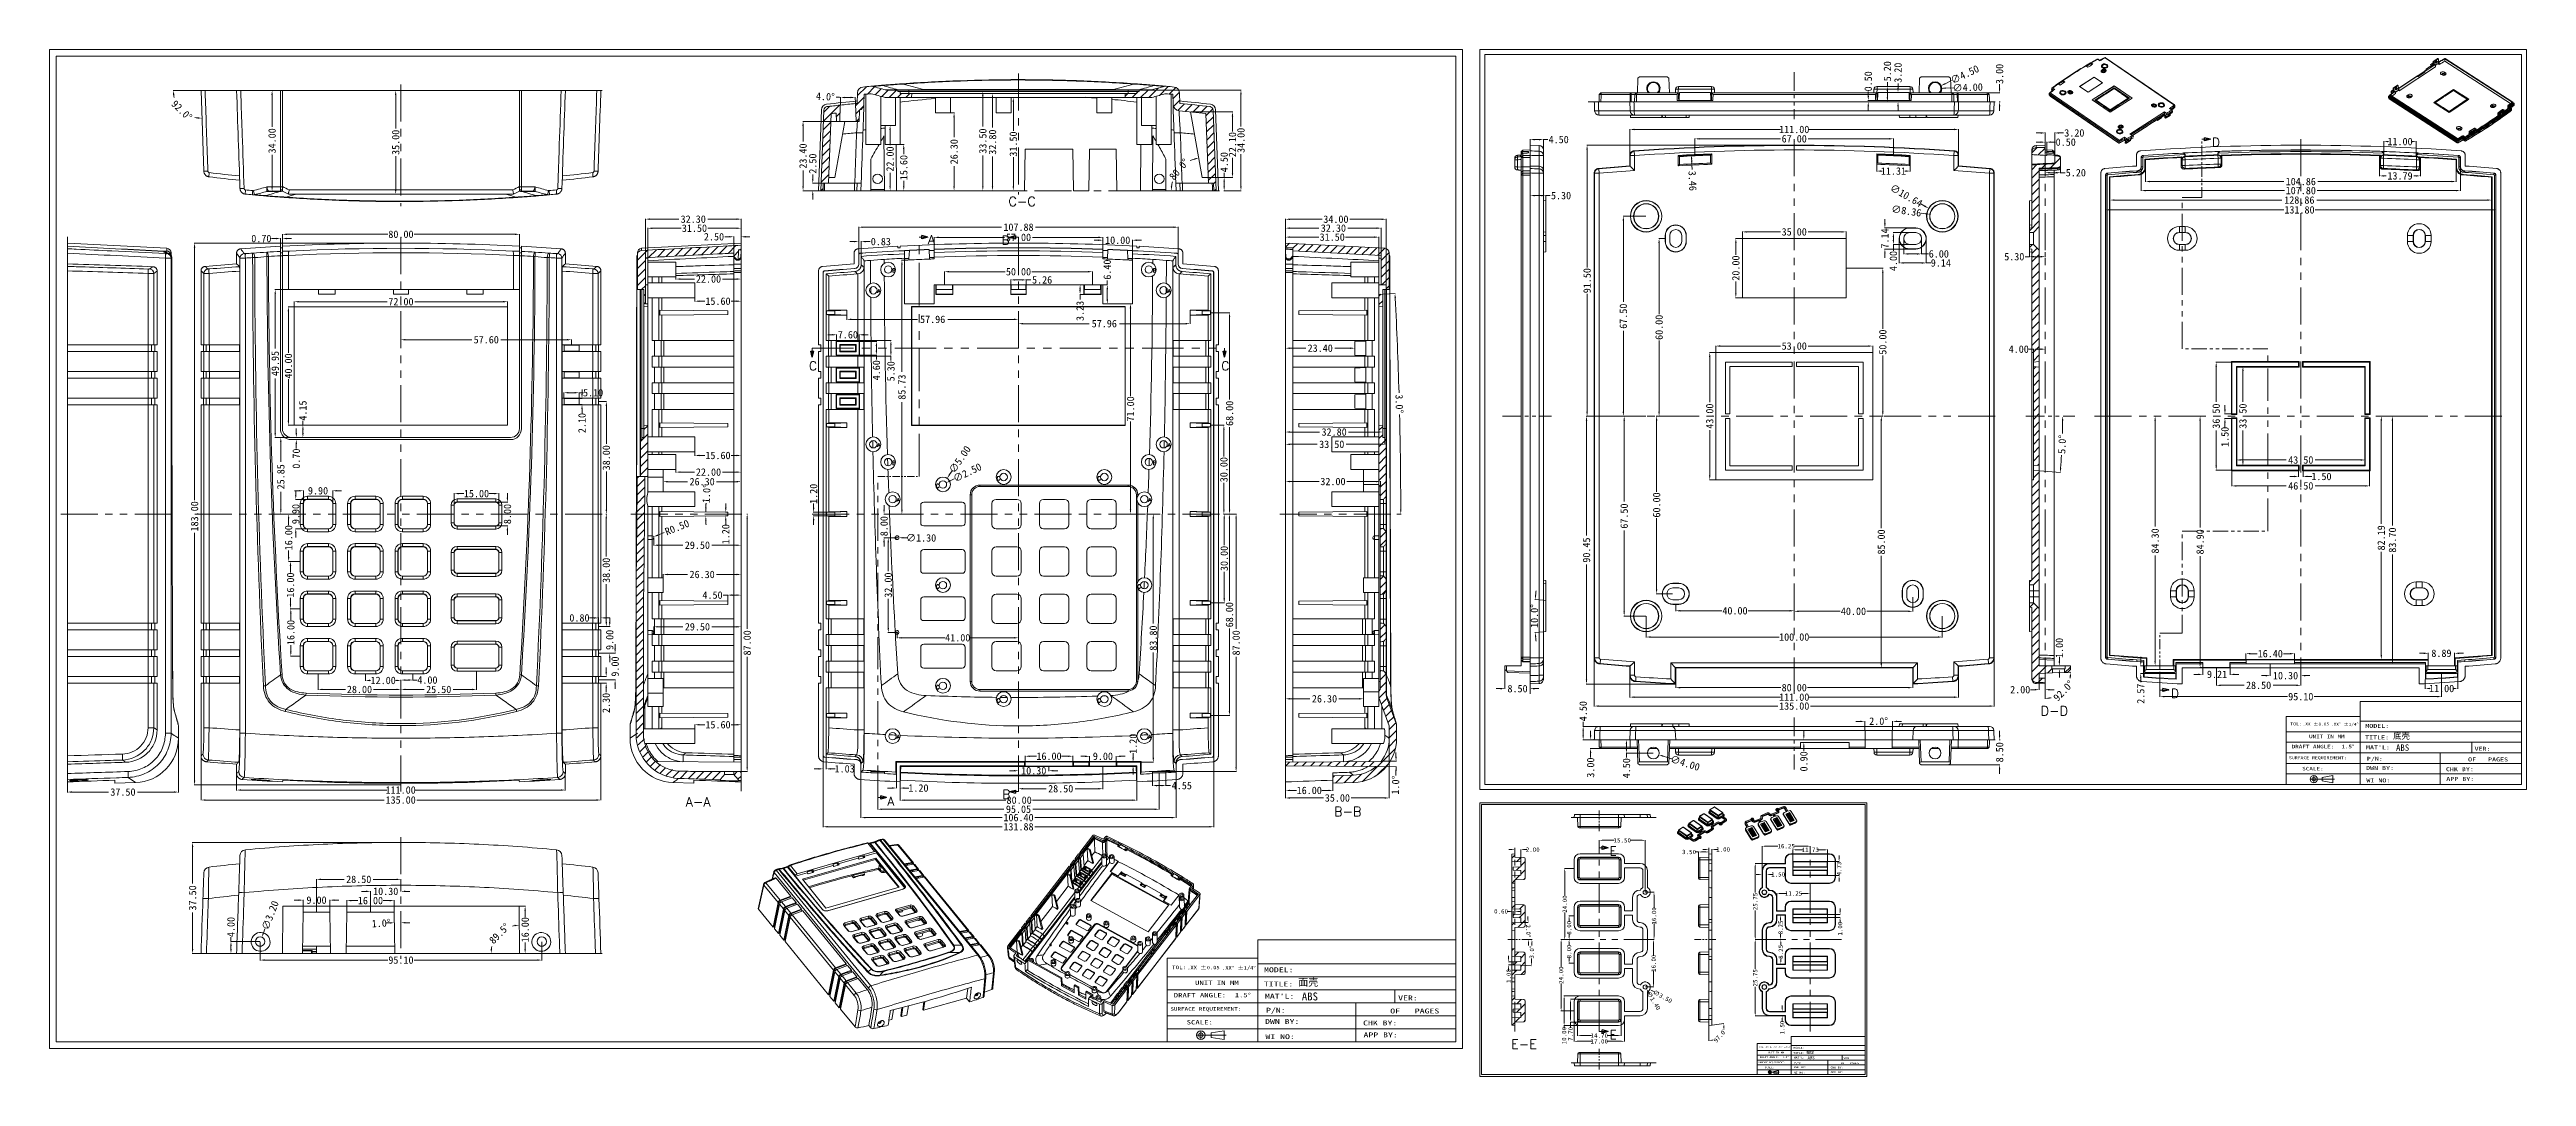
# Model space of a CAD drawing. Extents: x 28 to 864, y 245 to 592.
import ezdxf
from ezdxf.enums import TextEntityAlignment as Align

# ---------------------------------------------------------------- set-up
doc = ezdxf.new("R2010")
doc.units = 0
doc.header["$MEASUREMENT"] = 0
doc.linetypes.add('PHANTOM', pattern=[2.5, 1.25, -0.25, 0.25, -0.25, 0.25, -0.25])
for name, color, linetype in [('10', 7, 'Continuous'), ('20', 7, 'Continuous'), ('30', 7, 'Continuous'), ('TOP', 7, 'Continuous')]:
    doc.layers.add(name, color=color, linetype=linetype)
doc.styles.add('blockfont', font='simplex.shx', dxfattribs={"bigfont": 'bigfont'})
doc.dimstyles.new('1', dxfattribs={"dimtxt": 1.5, "dimasz": 1, "dimexe": 0.05, "dimexo": 0.05, "dimgap": 0.05, "dimtad": 0, "dimzin": 0, "dimdsep": 46, "dimtxsty": 'Standard', "dimcen": 0, "dimclrd": 4, "dimclre": 4, "dimclrt": 3, "dimadec": 1, "dimazin": 0, "dimtfac": 1, "dimtofl": 0, "dimtmove": 0, "dimatfit": 3, "dimfxl": 0.18, "dimtolj": 1, "dimtzin": 0, "dimlwd": 9, "dimlwe": 9, "dimarcsym": 0})
doc.dimstyles.new('2', dxfattribs={"dimtxt": 2.5, "dimasz": 1.5, "dimexe": 0.1, "dimexo": 0.1, "dimgap": 0.1, "dimtad": 0, "dimzin": 0, "dimdsep": 46, "dimtxsty": 'Standard', "dimcen": 0, "dimclrd": 4, "dimclre": 4, "dimclrt": 3, "dimadec": 1, "dimazin": 0, "dimtfac": 1, "dimtofl": 0, "dimtmove": 0, "dimatfit": 3, "dimfxl": 0.18, "dimtolj": 1, "dimtzin": 0, "dimlwd": 9, "dimlwe": 9, "dimarcsym": 0})

msp = doc.modelspace()

# ---------------------------------------------------------------- texts
at = {"color": 3, "lineweight": 9, "attachment_point": 1}
for s, insert, char_height, width in [('{\\fSimSun|b0|i0|c134|p54;底壳}', (819.255, 361.01), 2.0203, 810.08054), ('{\\fSimSun|b0|i0|c134|p54;面壳}', (449.595, 278.091), 2.47945, 994.18975), ('{\\fSimSun|b0|i0|c134|p54;按键}', (621.12, 253.612), 0.92644, 371.47524)]:
    msp.add_mtext(s, dxfattribs=dict(at, insert=insert, char_height=char_height, width=width))
at = {"color": 3, "linetype": 'Continuous', "lineweight": 9, "attachment_point": 1}
for insert, char_height, width in [((820.238, 357.162), 2.1792, 13.76412), ((450.801, 273.369), 2.6744, 16.89232), ((621.571, 251.848), 0.9993, 6.31175)]:
    msp.add_mtext('ABS', dxfattribs=dict(at, insert=insert, char_height=char_height, width=width))
at = {"layer": 'TOP', "color": 1, "linetype": 'Continuous', "lineweight": 9, "line_spacing_factor": 0.903614, "style": 'blockfont'}
for s, insert, char_height, attachment_point in [('\\W01.000;D', (758.094, 559.031), 3, 7), ('\\W01.000; \\H3.17;C-C\\H3.17;', (355.274, 538.934), 3.175, 8), ('\\W01.000;A', (324.567, 526.079), 3, 7), ('\\W01.000;B', (349.4, 525.944), 3, 7), ('\\W01.000;A', (307.487, 509.608), 1.298, 7), ('B', (312.487, 516.608), 1.298, 7), ('B', (400.487, 516.608), 1.298, 7), ('\\W01.000;A', (405.487, 509.608), 1.298, 7), ('\\W01.000;C', (284.408, 483.491), 3, 7), ('\\W01.000;C', (423.622, 483.486), 3, 7), ('\\W01.000;A', (307.487, 457.608), 1.298, 7), ('B', (312.487, 451.608), 1.298, 7), ('B', (400.487, 451.608), 1.298, 7), ('\\W01.000;A', (405.487, 457.608), 1.298, 7), ('C', (327.303, 443.85), 1.298, 7), ('C', (347.803, 446.35), 1.298, 7), ('C', (381.803, 446.35), 1.298, 7), ('\\W01.000;A', (313.987, 439.058), 1.298, 7), ('\\W01.000;A', (398.987, 439.058), 1.298, 7), ('C', (327.303, 409.85), 1.298, 7), ('C', (395.303, 409.85), 1.298, 7), ('C', (327.303, 375.85), 1.298, 7), ('C', (347.803, 371.35), 1.298, 7), ('C', (381.803, 371.35), 1.298, 7), ('\\W01.000; \\H3.17;D-D\\H3.17;', (703.798, 366.888), 3.175, 8), ('\\W01.000;D', (744.284, 372.878), 3, 7), ('\\W01.000;A', (313.987, 359.058), 1.298, 7), ('\\W01.000;A', (398.987, 359.058), 1.298, 7), ('\\W01.000; \\H3.17;A-A\\H3.17;', (245.885, 336.129), 3.175, 8), ('\\W01.000;A', (310.881, 336.477), 3, 7), ('\\W01.000;B', (349.716, 338.765), 3, 7), ('\\W01.000; \\H3.17;B-B\\H3.17;', (465.226, 332.891), 3.175, 8), ('\\W01.000;E', (554.678, 319.646), 3, 7), ('\\W01.000;E', (554.678, 257.646), 3, 7), ('\\W01.000; \\H3.17;E-E\\H3.17;', (524.725, 254.385), 3.175, 8)]:
    msp.add_mtext(s, dxfattribs=dict(at, insert=insert, char_height=char_height, attachment_point=attachment_point))

# ---------------------------------------------------------------- blocks, each defined once
blk = doc.blocks.new('HATCH1')
at = {"color": 200, "linetype": 'Continuous'}
for p, q in [((242.75, 520.66), (246.15, 524.06)), ((242.75, 517.84), (245.45, 520.53)), ((246.49, 521.57), (249.14, 524.22)), ((249.48, 521.73), (252.12, 524.37)), ((252.46, 521.89), (255.11, 524.53)), ((255.45, 522.04), (258.1, 524.69)), ((258.44, 522.2), (261.08, 524.84)), ((261.42, 522.36), (264.07, 525)), ((264.41, 522.51), (267.06, 525.16)), ((267.4, 522.67), (270.04, 525.31)), ((270.38, 522.83), (273.03, 525.47)), ((273.37, 522.98), (276.02, 525.63)), ((275.25, 522.03), (276.9, 523.68)), ((277.37, 524.15), (277.75, 524.53)), ((242.75, 515.01), (245.45, 517.71)), ((242.75, 512.18), (245.45, 514.88)), ((244.18, 510.78), (245.45, 512.05)), ((244.95, 508.73), (245.45, 509.23)), ((244.95, 505.9), (245.45, 506.4)), ((243.75, 459.47), (246.25, 461.97)), ((244.95, 463.49), (246.25, 464.79)), ((243.75, 456.64), (246.25, 459.14)), ((243.75, 453.81), (246.25, 456.31)), ((243.75, 450.99), (246.25, 453.48)), ((242.65, 441.41), (245.26, 444.02)), ((242.68, 444.26), (245.29, 446.88)), ((242.71, 447.12), (243.22, 447.63)), ((243.75, 448.16), (246.25, 450.66)), ((246.05, 447.63), (246.25, 447.83)), ((242.57, 432.84), (245.18, 435.45)), ((242.6, 435.7), (245.21, 438.31)), ((242.62, 438.55), (245.24, 441.16)), ((242.47, 424.26), (245.09, 426.88)), ((242.5, 427.12), (245.12, 429.74)), ((242.53, 429.98), (245.15, 432.59)), ((242.37, 415.68), (244.98, 418.29)), ((242.4, 418.54), (245.02, 421.15)), ((242.43, 421.4), (245.05, 424.02)), ((242.32, 409.98), (244.9, 412.56)), ((242.34, 412.83), (244.94, 415.43)), ((242.29, 401.47), (244.8, 403.98)), ((242.3, 404.3), (244.83, 406.83)), ((242.31, 407.14), (244.87, 409.7)), ((242.29, 398.64), (244.8, 401.15)), ((242.29, 395.82), (244.8, 398.32)), ((242.29, 392.99), (244.8, 395.5)), ((242.29, 390.16), (244.8, 392.67)), ((242.29, 387.34), (244.8, 389.84)), ((242.29, 384.51), (244.8, 387.02)), ((242.29, 381.68), (244.8, 384.19)), ((242.29, 378.85), (244.8, 381.36)), ((242.29, 376.03), (244.8, 378.53)), ((242.29, 373.2), (244.8, 375.71)), ((242.29, 370.37), (244.8, 372.88)), ((242.29, 367.55), (244.8, 370.05)), ((242.29, 364.72), (244.8, 367.23)), ((242.29, 361.89), (244.8, 364.4)), ((242.54, 359.32), (244.8, 361.57)), ((243.01, 356.96), (245.11, 359.05)), ((243.58, 354.7), (245.57, 356.69)), ((244.7, 352.99), (246.48, 354.77)), ((245.81, 351.27), (247.59, 353.05)), ((247.13, 349.77), (248.91, 351.54)), ((248.8, 348.61), (250.57, 350.38)), ((250.47, 347.45), (252.26, 349.23)), ((252.5, 346.65), (254.55, 348.7)), ((254.8, 346.12), (256.85, 348.17)), ((257.16, 345.65), (259.59, 348.07)), ((259.9, 345.55), (262.32, 347.98)), ((262.63, 345.46), (265.13, 347.95)), ((265.36, 345.36), (267.96, 347.95)), ((268.1, 345.27), (270.79, 347.95)), ((275.39, 346.9), (276.45, 347.95)), ((276.68, 345.36), (277.75, 346.43))]:
    blk.add_line(p, q, dxfattribs=at)
blk = doc.blocks.new('HATCH3')
at = {"color": 200, "linetype": 'Continuous'}
for p, q in [((447.23, 525.09), (448.53, 526.39)), ((449.73, 524.76), (451.22, 526.25)), ((451.53, 523.73), (453.91, 526.1)), ((454.22, 523.58), (456.6, 525.96)), ((456.91, 523.44), (459.29, 525.82)), ((459.6, 523.3), (461.98, 525.68)), ((462.28, 523.16), (464.67, 525.54)), ((464.97, 523.02), (467.35, 525.4)), ((467.66, 522.88), (470.04, 525.26)), ((470.35, 522.74), (472.73, 525.12)), ((473.04, 522.6), (475.42, 524.98)), ((475.73, 522.46), (478.11, 524.84)), ((478.42, 522.32), (480.8, 524.7)), ((479.53, 520.61), (482.23, 523.3)), ((479.53, 517.78), (482.23, 520.48)), ((479.53, 514.95), (482.23, 517.65)), ((479.76, 512.35), (482.23, 514.82)), ((481.23, 511), (482.23, 512)), ((478.73, 508.5), (479.39, 509.16)), ((478.73, 505.67), (480.03, 506.97)), ((478.73, 463.27), (480.03, 464.57)), ((478.73, 460.44), (480.03, 461.74)), ((478.73, 457.61), (481.23, 460.1)), ((478.73, 454.79), (481.23, 457.28)), ((478.73, 451.96), (481.23, 454.46)), ((478.73, 449.13), (481.23, 451.63)), ((478.73, 446.3), (481.23, 448.8)), ((479.23, 443.98), (481.23, 445.98)), ((479.23, 441.15), (481.23, 443.15)), ((479.23, 429.84), (479.47, 430.08)), ((479.23, 427.01), (481.23, 429.01)), ((479.23, 424.19), (481.23, 426.19)), ((479.23, 412.88), (480.34, 413.98)), ((479.23, 410.05), (481.23, 412.05)), ((479.86, 407.85), (481.23, 409.22)), ((479.23, 395.92), (480.79, 397.48)), ((479.23, 393.09), (481.23, 395.09)), ((479.23, 381.78), (479.53, 382.08)), ((479.23, 378.96), (481.23, 380.95)), ((479.23, 376.13), (481.23, 378.13)), ((478.79, 372.86), (481.23, 375.3)), ((479.55, 370.79), (481.5, 372.73)), ((480.3, 368.71), (482.25, 370.66)), ((481.05, 366.64), (483.01, 368.59)), ((481.81, 364.57), (483.76, 366.51)), ((482.23, 362.16), (484.52, 364.44)), ((482.23, 359.34), (484.73, 361.83)), ((455.79, 349.88), (457.15, 351.24)), ((458.59, 349.86), (460.01, 351.27)), ((461.4, 349.83), (462.86, 351.29)), ((464.21, 349.81), (465.72, 351.32)), ((467.01, 349.78), (468.57, 351.34)), ((469.82, 349.76), (471.43, 351.37)), ((472.62, 349.73), (474.28, 351.39)), ((473.2, 344.65), (484.33, 355.77)), ((475.43, 349.71), (477.14, 351.42)), ((481.83, 356.11), (484.73, 359.01)), ((447.37, 349.95), (448.59, 351.17)), ((450.18, 349.93), (451.44, 351.19)), ((452.98, 349.9), (454.3, 351.22)), ((463.23, 346.01), (463.76, 346.53)), ((464.1, 344.04), (466.69, 346.64)), ((467.03, 344.15), (469.62, 346.74)), ((469.96, 344.25), (472.86, 347.15)), ((478.33, 346.96), (482.02, 350.64))]:
    blk.add_line(p, q, dxfattribs=at)
blk = doc.blocks.new('HATCH5')
at = {"color": 200, "linetype": 'Continuous'}
for p, q in [((296.13, 567), (298.27, 569.13)), ((298.62, 566.66), (301.46, 569.5)), ((306.88, 569.26), (309.81, 572.18)), ((306.98, 566.53), (309.59, 569.14)), ((307.53, 572.73), (310.55, 575.75)), ((310.9, 573.27), (313.3, 575.67)), ((313.49, 573.03), (315.53, 575.08)), ((315.72, 572.44), (317.92, 574.63)), ((318.25, 572.13), (320.75, 574.63)), ((321.08, 572.13), (322.38, 573.43)), ((323.91, 572.13), (325.21, 573.43)), ((397.95, 572.6), (398.79, 573.43)), ((400.31, 572.13), (401.62, 573.43)), ((401.91, 573.72), (402.32, 574.13)), ((402.61, 574.42), (402.82, 574.63)), ((403.14, 572.13), (405.65, 574.63)), ((405.97, 572.13), (409.15, 575.31)), ((409.48, 572.81), (412.49, 575.82)), ((412.78, 573.28), (415, 575.5)), ((414.02, 571.69), (416.24, 573.9)), ((414.24, 569.09), (416.34, 571.18)), ((415.71, 567.72), (417.95, 569.97)), ((418.24, 567.42), (420.51, 569.7)), ((420.8, 567.15), (423.06, 569.42)), ((423.34, 566.87), (425.6, 569.13)), ((295.82, 558.21), (298.41, 560.8)), ((295.92, 561.14), (298.51, 563.73)), ((296.03, 564.07), (298.62, 566.66)), ((300.45, 565.66), (301.66, 566.87)), ((307.31, 564.03), (308.14, 564.86)), ((425.22, 565.92), (427.57, 568.26)), ((425.32, 563.19), (427.73, 565.6)), ((425.41, 560.46), (427.83, 562.87)), ((295.51, 549.42), (298.11, 552.01)), ((295.62, 552.35), (298.21, 554.94)), ((295.72, 555.28), (298.31, 557.87)), ((425.51, 557.72), (427.92, 560.14)), ((425.6, 554.99), (428.02, 557.41)), ((425.7, 552.26), (428.12, 554.68)), ((295.31, 543.56), (297.9, 546.15)), ((295.41, 546.49), (298, 549.08)), ((425.79, 549.53), (428.21, 551.94)), ((425.89, 546.8), (428.31, 549.21)), ((425.98, 544.07), (428.4, 546.48)), ((427.81, 543.06), (428.5, 543.75)), ((295.21, 540.63), (295.98, 541.41)), ((297.71, 543.13), (297.8, 543.22)), ((428.21, 540.63), (428.59, 541.02))]:
    blk.add_line(p, q, dxfattribs=at)
blk = doc.blocks.new('HATCH7')
at = {"color": 200, "linetype": 'Continuous'}
for p, q in [((643.46, 249.09), (645.26, 250.89)), ((643.46, 243.44), (645.19, 245.16)), ((643.46, 240.61), (645.96, 243.11)), ((645.62, 248.42), (647.96, 250.76)), ((646.79, 243.93), (648.17, 245.32)), ((648.31, 248.28), (648.46, 248.43)), ((649.72, 244.03), (653.1, 247.41)), ((643.46, 237.78), (645.96, 240.28)), ((643.46, 234.95), (645.96, 237.45)), ((645.39, 234.06), (645.96, 234.62)), ((642.66, 222.85), (645.96, 226.14)), ((643.46, 232.13), (645.39, 234.06)), ((643.46, 229.3), (645.96, 231.8)), ((643.46, 226.47), (645.96, 228.97)), ((642.66, 217.19), (643.63, 218.16)), ((643.46, 215.17), (645.23, 216.94)), ((643.46, 212.34), (645.96, 214.84)), ((643.46, 209.51), (645.96, 212.01)), ((643.46, 206.68), (645.96, 209.18)), ((643.46, 203.86), (645.96, 206.35)), ((643.46, 201.03), (645.96, 203.53)), ((643.46, 198.2), (645.96, 200.7)), ((643.46, 195.38), (645.96, 197.87)), ((643.46, 192.55), (645.96, 195.05)), ((643.46, 189.72), (645.96, 192.22)), ((643.46, 186.9), (645.96, 189.39)), ((643.46, 184.07), (645.96, 186.57)), ((643.93, 181.71), (645.14, 182.92)), ((643.96, 178.91), (645.96, 180.91)), ((643.96, 176.09), (644.76, 176.89)), ((645.14, 182.92), (645.96, 183.74)), ((643.96, 173.26), (645.96, 175.26)), ((643.96, 170.43), (645.96, 172.43)), ((643.96, 167.61), (645.96, 169.6)), ((643.96, 164.78), (645.96, 166.78)), ((643.96, 161.95), (645.96, 163.95)), ((643.96, 159.12), (645.96, 161.12)), ((643.96, 156.3), (645.96, 158.3)), ((643.96, 153.47), (645.96, 155.47)), ((643.96, 150.64), (645.96, 152.64)), ((643.96, 147.82), (645.96, 149.81)), ((643.96, 144.99), (645.96, 146.99)), ((645.38, 143.59), (645.96, 144.16)), ((643.46, 136.01), (645.96, 138.51)), ((643.46, 133.18), (645.96, 135.68)), ((643.96, 139.34), (645.96, 141.33)), ((643.46, 130.35), (645.96, 132.85)), ((643.46, 127.53), (645.96, 130.03)), ((643.46, 124.7), (645.96, 127.2)), ((643.46, 121.87), (645.96, 124.37)), ((643.46, 119.05), (645.84, 121.42)), ((643.46, 116.22), (645.96, 118.72)), ((645.84, 121.42), (645.96, 121.54)), ((643.46, 113.39), (645.96, 115.89)), ((643.46, 110.57), (645.96, 113.06)), ((643.46, 107.74), (645.96, 110.24)), ((642.66, 104.11), (643.32, 104.77)), ((643.46, 104.91), (645.96, 107.41)), ((642.73, 95.7), (644.1, 97.07)), ((643.46, 93.6), (645.51, 95.66)), ((643.46, 90.78), (645.96, 93.27)), ((643.46, 87.95), (645.96, 90.45)), ((643.46, 85.12), (645.3, 86.96)), ((643.46, 82.3), (645.96, 84.79)), ((645.3, 86.96), (645.96, 87.62)), ((643.46, 79.47), (645.96, 81.97)), ((643.46, 76.64), (645.96, 79.14)), ((643.46, 73.81), (645.96, 76.31)), ((643.61, 71.14), (648.39, 75.91)), ((654.61, 73.64), (656.46, 75.49)), ((645.57, 70.27), (647.03, 71.72)), ((648.74, 73.44), (650.21, 74.9))]:
    blk.add_line(p, q, dxfattribs=at)
blk = doc.blocks.new('HATCH9')
at = {"color": 200, "linetype": 'Continuous'}
for p, q in [((178.76, 185.35), (179.76, 186.35)), ((180.36, 184.12), (181.83, 185.59)), ((181.76, 182.7), (183.26, 184.19)), ((178.82, 176.93), (179.76, 177.87)), ((179.86, 177.97), (181.43, 179.54)), ((180.32, 181.25), (181.5, 182.43)), ((181.76, 179.87), (183.26, 181.37)), ((182.79, 178.07), (183.26, 178.54)), ((178.76, 168.39), (180.03, 169.65)), ((181.29, 168.09), (182.76, 169.56)), ((178.76, 162.74), (179.5, 163.47)), ((179.16, 165.96), (179.53, 166.33)), ((179.68, 160.82), (179.76, 160.91)), ((180.85, 162), (183.26, 164.4)), ((181.23, 165.2), (183.26, 167.23)), ((178.76, 154.26), (179.26, 154.75)), ((179.49, 152.15), (180.96, 153.62)), ((181.76, 151.6), (183.26, 153.1)), ((178.76, 145.77), (180.49, 147.51)), ((179.46, 149.3), (180.55, 150.38)), ((181.76, 148.77), (183.26, 150.27)), ((181.85, 146.04), (183.26, 147.44)), ((178.76, 137.29), (179.76, 138.29)), ((180.37, 133.25), (181.56, 134.44)), ((180.42, 136.12), (181.89, 137.59)), ((181.76, 134.64), (183.26, 136.13)), ((178.87, 128.92), (179.76, 129.81)), ((179.92, 129.97), (181.49, 131.54)), ((181.76, 131.81), (183.26, 133.31)), ((182.86, 130.08), (183.25, 130.47))]:
    blk.add_line(p, q, dxfattribs=at)
blk = doc.blocks.new('ASSORTED_DRAFT1')
at = {"color": 13}
for p, q in [((331.33, 528.45, 331.33), (329.33, 528.99)), ((329.33, 527.92), (329.33, 528.99)), ((331.33, 528.45, 331.33), (329.33, 527.92))]:
    blk.add_line(p, q, dxfattribs=at)
blk = doc.blocks.new('ASSORTED_DRAFT2')
at = {"color": 13}
for p, q in [((317.38, 339.21, 317.38), (315.38, 339.74)), ((315.38, 338.67), (315.38, 339.74)), ((317.38, 339.21, 317.38), (315.38, 338.67))]:
    blk.add_line(p, q, dxfattribs=at)
blk = doc.blocks.new('ASSORTED_DRAFT3')
at = {"color": 13}
for p, q in [((358.91, 339.21, 358.91), (360.91, 339.74)), ((358.91, 339.21, 358.91), (360.91, 338.67)), ((360.91, 339.74), (360.91, 338.67))]:
    blk.add_line(p, q, dxfattribs=at)
blk = doc.blocks.new('ASSORTED_DRAFT4')
at = {"color": 13}
for p, q in [((358.91, 528.45, 358.91), (360.91, 528.99)), ((358.91, 528.45, 358.91), (360.91, 527.92)), ((360.91, 528.99), (360.91, 527.92))]:
    blk.add_line(p, q, dxfattribs=at)
blk = doc.blocks.new('ASSORTED_DRAFT5')
at = {"color": 13}
for p, q in [((431.52, 487.95, 431.52), (430.98, 489.95)), ((430.98, 489.95), (432.05, 489.95)), ((431.52, 487.95, 431.52), (432.05, 489.95))]:
    blk.add_line(p, q, dxfattribs=at)
blk = doc.blocks.new('ASSORTED_DRAFT6')
at = {"color": 13}
for p, q in [((292.29, 487.95, 292.29), (291.76, 489.95)), ((291.76, 489.95), (292.83, 489.95)), ((292.29, 487.95, 292.29), (292.83, 489.95))]:
    blk.add_line(p, q, dxfattribs=at)
blk = doc.blocks.new('ASSORTED_DRAFT7')
at = {"color": 13}
for p, q in [((709.58, 253.71, 709.58), (707.58, 254.25)), ((707.58, 253.17), (707.58, 254.25)), ((709.58, 253.71, 709.58), (707.58, 253.17))]:
    blk.add_line(p, q, dxfattribs=at)
blk = doc.blocks.new('ASSORTED_DRAFT8')
at = {"color": 13}
for p, q in [((695.49, 67.73, 695.49), (693.49, 68.26)), ((693.49, 67.19), (693.49, 68.26)), ((695.49, 67.73, 695.49), (693.49, 67.19))]:
    blk.add_line(p, q, dxfattribs=at)
blk = doc.blocks.new('ASSORTED_DRAFT9')
at = {"color": 13}
for p, q in [((211.28, 188.81, 211.28), (209.28, 189.35)), ((209.28, 188.28), (209.28, 189.35)), ((211.28, 188.81, 211.28), (209.28, 188.28))]:
    blk.add_line(p, q, dxfattribs=at)
blk = doc.blocks.new('ASSORTED_DRAFT10')
at = {"color": 13}
for p, q in [((211.28, 126.81, 211.28), (209.28, 127.35)), ((209.28, 126.28), (209.28, 127.35)), ((211.28, 126.81, 211.28), (209.28, 126.28))]:
    blk.add_line(p, q, dxfattribs=at)
blk = doc.blocks.new('*T17')
at = {"linetype": 'ByBlock', "width": 1.2}
blk.add_text('WI NO:', height=1.8, dxfattribs=at).set_placement((320.4, 5.8), (331.2, 5.8), align=Align.FIT)
blk = doc.blocks.new('*T21')
at = {"linetype": 'ByBlock', "width": 1.090909}
blk.add_text('DRAFT ANGLE:', height=1.6, dxfattribs=at).set_placement((279.5, 21.1), (298.7, 21.1), align=Align.FIT)
blk = doc.blocks.new('*T23')
at = {"linetype": 'ByBlock', "width": 1.111111}
blk.add_text('UNIT IN MM', height=1.6, dxfattribs=at).set_placement((287.4, 25.6), (303.4, 25.6), align=Align.FIT)
blk = doc.blocks.new('*T20')
at = {"linetype": 'ByBlock', "width": 1.309524}
blk.add_text('.XX %%p0.05', height=1.3, dxfattribs=at).set_placement((284.5, 31.4), (296.4, 31.4), align=Align.FIT)
blk = doc.blocks.new('*T24')
at = {"linetype": 'ByBlock', "width": 1.2}
blk.add_text('SCALE:', height=1.6, dxfattribs=at).set_placement((284.3, 11.1), (293.9, 11.1), align=Align.FIT)
blk = doc.blocks.new('*T22')
at = {"linetype": 'ByBlock', "width": 1.071429}
blk.add_text('SURFACE REQUIREMENT:', height=1.3, dxfattribs=at).set_placement((278.3, 16.2), (304.3, 16.2), align=Align.FIT)
blk = doc.blocks.new('*T19')
at = {"linetype": 'ByBlock', "width": 1.333333}
blk.add_text('TOL:', height=1.3, dxfattribs=at).set_placement((278.9, 31.4), (284.1, 31.4), align=Align.FIT)
blk = doc.blocks.new('*T25')
at = {"linetype": 'ByBlock', "width": 1.571429}
blk.add_text('1.5%%d', height=1.6, dxfattribs=at).set_placement((302, 21.1), (307.8, 21.1), align=Align.FIT)
blk = doc.blocks.new('*T18')
at = {"linetype": 'ByBlock', "width": 1.1875}
blk.add_text('.XX%%d %%p1/4%%d', height=1.3, dxfattribs=at).set_placement((297.3, 31.3), (309.6, 31.3), align=Align.FIT)
blk = doc.blocks.new('*T29')
at = {"linetype": 'ByBlock', "width": 1.285714}
blk.add_text('TITLE:', height=1.8, dxfattribs=at).set_placement((319.8, 25.1), (330.6, 25.1), align=Align.FIT)
blk = doc.blocks.new('*T26')
at = {"linetype": 'ByBlock', "width": 1.2}
blk.add_text('MODEL:', height=1.8, dxfattribs=at).set_placement((319.9, 30.3), (330.7, 30.3), align=Align.FIT)
blk = doc.blocks.new('*T28')
at = {"linetype": 'ByBlock', "width": 1.333333}
blk.add_text('P/N:', height=1.8, dxfattribs=at).set_placement((320.7, 15.5), (327.9, 15.5), align=Align.FIT)
blk = doc.blocks.new('*T27')
at = {"linetype": 'ByBlock', "width": 1.105263}
blk.add_text('DWN BY:', height=1.8, dxfattribs=at).set_placement((320.3, 11.3), (332.9, 11.3), align=Align.FIT)
blk = doc.blocks.new('*T30')
at = {"linetype": 'ByBlock', "width": 1.333333}
blk.add_text("MAT'L:", height=1.8, dxfattribs=at).set_placement((320.3, 20.6), (331.1, 20.6), align=Align.FIT)
blk = doc.blocks.new('*T15')
at = {"linetype": 'ByBlock', "width": 1.166667}
blk.add_text('APP BY:', height=1.8, dxfattribs=at).set_placement((356.4, 6.4), (369, 6.4), align=Align.FIT)
blk = doc.blocks.new('*T32')
at = {"linetype": 'ByBlock', "width": 1.034483}
blk.add_text('OF   PAGES', height=1.8, dxfattribs=at).set_placement((366.3, 15.2), (384.3, 15.2), align=Align.FIT)
blk = doc.blocks.new('*T31')
at = {"linetype": 'ByBlock', "width": 1.2}
blk.add_text('VER:', height=1.8, dxfattribs=at).set_placement((369.1, 20), (376.3, 20), align=Align.FIT)
blk = doc.blocks.new('*T16')
at = {"linetype": 'ByBlock', "width": 1.166667}
blk.add_text('CHK BY:', height=1.8, dxfattribs=at).set_placement((356.3, 10.8), (368.9, 10.8), align=Align.FIT)
blk = doc.blocks.new('*D33')
at = {"color": 4, "linetype": 'Continuous', "lineweight": 9}
for p, q in [((543.89, 264.18), (543.89, 258.77)), ((558.59, 264.18), (558.59, 258.77)), ((544.89, 258.82), (548.56, 258.82)), ((557.59, 258.82), (553.91, 258.82))]:
    blk.add_line(p, q, dxfattribs=at)
for points in [[(544.89, 258.98), (544.89, 258.65), (543.89, 258.82)], [(557.59, 258.98), (557.59, 258.65), (558.59, 258.82)]]:
    blk.add_solid(points, dxfattribs=at)
at = {"layer": 'Defpoints', "color": 0, "linetype": 'Continuous', "lineweight": 9}
for p in [(543.89, 264.23), (558.59, 264.23), (558.59, 258.82)]:
    blk.add_point(p, dxfattribs=at)
at = {"color": 3, "linetype": 'Continuous', "lineweight": 9, "insert": (551.24, 258.82), "char_height": 1.5, "attachment_point": 5}
blk.add_mtext('\\A1;14.70', dxfattribs=at)
blk = doc.blocks.new('*D34')
at = {"color": 4, "linetype": 'Continuous', "lineweight": 9}
for p, q in [((542.74, 264.18), (542.74, 256.83)), ((559.74, 264.18), (559.74, 256.83)), ((543.74, 256.88), (548.69, 256.88)), ((558.74, 256.88), (553.79, 256.88))]:
    blk.add_line(p, q, dxfattribs=at)
for points in [[(543.74, 257.05), (543.74, 256.72), (542.74, 256.88)], [(558.74, 257.05), (558.74, 256.72), (559.74, 256.88)]]:
    blk.add_solid(points, dxfattribs=at)
at = {"layer": 'Defpoints', "color": 0, "linetype": 'Continuous', "lineweight": 9}
for p in [(542.74, 264.23), (559.74, 264.23), (559.74, 256.88)]:
    blk.add_point(p, dxfattribs=at)
at = {"color": 3, "linetype": 'Continuous', "lineweight": 9, "insert": (551.24, 256.88), "char_height": 1.5, "attachment_point": 5}
blk.add_mtext('\\A1;17.00', dxfattribs=at)
blk = doc.blocks.new('*D35')
at = {"color": 4, "linetype": 'Continuous', "lineweight": 9}
for p, q in [((544.69, 271.08), (541.5, 271.08)), ((541.55, 270.08), (541.55, 264.38)), ((544.69, 263.38), (541.5, 263.38)), ((541.55, 263.38), (541.55, 261.57))]:
    blk.add_line(p, q, dxfattribs=at)
for points in [[(541.38, 270.08), (541.72, 270.08), (541.55, 271.08)], [(541.38, 264.38), (541.72, 264.38), (541.55, 263.38)]]:
    blk.add_solid(points, dxfattribs=at)
at = {"layer": 'Defpoints', "color": 0, "linetype": 'Continuous', "lineweight": 9}
for p in [(541.55, 271.08), (544.74, 271.08), (544.74, 263.38)]:
    blk.add_point(p, dxfattribs=at)
at = {"color": 3, "linetype": 'Continuous', "lineweight": 9, "insert": (541.55, 259.39), "char_height": 1.5, "attachment_point": 5, "rotation": 90}
blk.add_mtext('\\A1;7.70', dxfattribs=at)
blk = doc.blocks.new('*D36')
at = {"color": 4, "linetype": 'Continuous', "lineweight": 9}
for p, q in [((544.69, 272.23), (539.31, 272.23)), ((539.36, 271.23), (539.36, 263.23)), ((544.69, 262.23), (539.31, 262.23)), ((539.36, 262.23), (539.36, 261.23))]:
    blk.add_line(p, q, dxfattribs=at)
for points in [[(539.19, 271.23), (539.53, 271.23), (539.36, 272.23)], [(539.19, 263.23), (539.53, 263.23), (539.36, 262.23)]]:
    blk.add_solid(points, dxfattribs=at)
at = {"layer": 'Defpoints', "color": 0, "linetype": 'Continuous', "lineweight": 9}
for p in [(539.36, 272.23), (544.74, 272.23), (544.74, 262.23)]:
    blk.add_point(p, dxfattribs=at)
at = {"color": 3, "linetype": 'Continuous', "lineweight": 9, "insert": (539.36, 258.8), "char_height": 1.5, "attachment_point": 5, "rotation": 90}
blk.add_mtext('\\A1;10.00', dxfattribs=at)
blk = doc.blocks.new('*D37')
at = {"color": 4, "linetype": 'Continuous', "lineweight": 9}
for p, q in [((569.54, 291.23), (569.64, 291.23)), ((569.59, 290.23), (569.59, 285.78)), ((569.59, 276.23), (569.59, 280.68)), ((566.79, 275.23), (569.64, 275.23))]:
    blk.add_line(p, q, dxfattribs=at)
for points in [[(569.42, 290.23), (569.75, 290.23), (569.59, 291.23)], [(569.42, 276.23), (569.75, 276.23), (569.59, 275.23)]]:
    blk.add_solid(points, dxfattribs=at)
at = {"layer": 'Defpoints', "color": 0, "linetype": 'Continuous', "lineweight": 9}
for p in [(569.49, 291.23), (566.74, 275.23), (569.59, 275.23)]:
    blk.add_point(p, dxfattribs=at)
at = {"color": 3, "linetype": 'Continuous', "lineweight": 9, "insert": (569.59, 283.23), "char_height": 1.5, "attachment_point": 5, "rotation": 90}
blk.add_mtext('\\A1;16.00', dxfattribs=at)
blk = doc.blocks.new('*D38')
at = {"color": 4, "linetype": 'Continuous', "lineweight": 9}
for p, q in [((566.79, 307.23), (569.76, 307.23)), ((569.71, 306.23), (569.71, 301.78)), ((569.71, 292.23), (569.71, 296.68)), ((569.54, 291.23), (569.76, 291.23))]:
    blk.add_line(p, q, dxfattribs=at)
for points in [[(569.54, 306.23), (569.87, 306.23), (569.71, 307.23)], [(569.54, 292.23), (569.87, 292.23), (569.71, 291.23)]]:
    blk.add_solid(points, dxfattribs=at)
at = {"layer": 'Defpoints', "color": 0, "linetype": 'Continuous', "lineweight": 9}
for p in [(566.74, 307.23), (569.71, 307.23), (569.49, 291.23)]:
    blk.add_point(p, dxfattribs=at)
at = {"color": 3, "linetype": 'Continuous', "lineweight": 9, "insert": (569.71, 299.23), "char_height": 1.5, "attachment_point": 5, "rotation": 90}
blk.add_mtext('\\A1;16.00', dxfattribs=at)
blk = doc.blocks.new('*D39')
at = {"color": 4, "linetype": 'Continuous', "lineweight": 9}
for p, q in [((551.24, 322.28), (551.24, 324.82)), ((552.24, 324.77), (556.31, 324.77)), ((565.74, 324.77), (561.66, 324.77)), ((566.74, 307.28), (566.74, 324.82))]:
    blk.add_line(p, q, dxfattribs=at)
for points in [[(552.24, 324.94), (552.24, 324.61), (551.24, 324.77)], [(565.74, 324.94), (565.74, 324.61), (566.74, 324.77)]]:
    blk.add_solid(points, dxfattribs=at)
at = {"layer": 'Defpoints', "color": 0, "linetype": 'Continuous', "lineweight": 9}
for p in [(551.24, 322.23), (566.74, 324.77), (566.74, 307.23)]:
    blk.add_point(p, dxfattribs=at)
at = {"color": 3, "linetype": 'Continuous', "lineweight": 9, "insert": (558.99, 324.77), "char_height": 1.5, "attachment_point": 5}
blk.add_mtext('\\A1;15.50', dxfattribs=at)
blk = doc.blocks.new('*D40')
at = {"color": 4, "linetype": 'Continuous', "lineweight": 9}
blk.add_line((568.16, 272.93), (567.63, 273.78), dxfattribs=at)
blk.add_solid([(567.77, 273.87), (567.49, 273.69), (567.1, 274.63)], dxfattribs=at)
at = {"layer": 'Defpoints', "color": 0, "linetype": 'Continuous', "lineweight": 9}
for p in [(566.37, 275.82), (567.1, 274.63)]:
    blk.add_point(p, dxfattribs=at)
at = {"color": 3, "linetype": 'Continuous', "lineweight": 9, "insert": (569.56, 270.65), "char_height": 1.5, "attachment_point": 5, "rotation": 301.72502}
blk.add_mtext('\\A1;∅1.40', dxfattribs=at)
blk = doc.blocks.new('*D41')
at = {"color": 4, "linetype": 'Continuous', "lineweight": 9}
blk.add_line((570.03, 273.43), (569.15, 273.91), dxfattribs=at)
blk.add_solid([(569.23, 274.05), (569.07, 273.76), (568.27, 274.39)], dxfattribs=at)
at = {"layer": 'Defpoints', "color": 0, "linetype": 'Continuous', "lineweight": 9}
for p in [(565.2, 276.07), (568.27, 274.39)]:
    blk.add_point(p, dxfattribs=at)
at = {"color": 3, "linetype": 'Continuous', "lineweight": 9, "insert": (572.59, 272.03), "char_height": 1.5, "attachment_point": 5, "rotation": 331.34946}
blk.add_mtext('\\A1;∅3.50', dxfattribs=at)
blk = doc.blocks.new('*D42')
at = {"color": 4, "linetype": 'Continuous', "lineweight": 9}
for p, q in [((542.69, 299.23), (540.99, 299.23)), ((541.04, 298.23), (541.04, 297.28)), ((541.04, 292.23), (541.04, 293.18)), ((542.11, 291.23), (540.99, 291.23))]:
    blk.add_line(p, q, dxfattribs=at)
for points in [[(540.87, 298.23), (541.21, 298.23), (541.04, 299.23)], [(540.87, 292.23), (541.21, 292.23), (541.04, 291.23)]]:
    blk.add_solid(points, dxfattribs=at)
at = {"layer": 'Defpoints', "color": 0, "linetype": 'Continuous', "lineweight": 9}
for p in [(541.04, 299.23), (542.74, 299.23), (542.16, 291.23)]:
    blk.add_point(p, dxfattribs=at)
at = {"color": 3, "linetype": 'Continuous', "lineweight": 9, "insert": (541.04, 295.23), "char_height": 1.5, "attachment_point": 5, "rotation": 90}
blk.add_mtext('\\A1;8.00', dxfattribs=at)
blk = doc.blocks.new('*D43')
at = {"color": 4, "linetype": 'Continuous', "lineweight": 9}
for p, q in [((542.69, 315.23), (539.52, 315.23)), ((539.57, 314.23), (539.57, 306.03)), ((539.57, 292.23), (539.57, 300.43)), ((540.69, 291.23), (539.52, 291.23))]:
    blk.add_line(p, q, dxfattribs=at)
for points in [[(539.4, 314.23), (539.74, 314.23), (539.57, 315.23)], [(539.4, 292.23), (539.74, 292.23), (539.57, 291.23)]]:
    blk.add_solid(points, dxfattribs=at)
at = {"layer": 'Defpoints', "color": 0, "linetype": 'Continuous', "lineweight": 9}
for p in [(539.57, 315.23), (542.74, 315.23), (540.74, 291.23)]:
    blk.add_point(p, dxfattribs=at)
at = {"color": 3, "linetype": 'Continuous', "lineweight": 9, "insert": (539.57, 303.23), "char_height": 1.5, "attachment_point": 5, "rotation": 90}
blk.add_mtext('\\A1;24.00', dxfattribs=at)
blk = doc.blocks.new('*D44')
at = {"color": 4, "linetype": 'Continuous', "lineweight": 9}
for p, q in [((540.79, 291.23), (541.09, 291.23)), ((541.04, 290.23), (541.04, 289.28)), ((541.04, 284.23), (541.04, 285.18)), ((542.69, 283.23), (540.99, 283.23))]:
    blk.add_line(p, q, dxfattribs=at)
for points in [[(540.87, 290.23), (541.21, 290.23), (541.04, 291.23)], [(540.87, 284.23), (541.21, 284.23), (541.04, 283.23)]]:
    blk.add_solid(points, dxfattribs=at)
at = {"layer": 'Defpoints', "color": 0, "linetype": 'Continuous', "lineweight": 9}
for p in [(540.74, 291.23), (541.04, 283.23), (542.74, 283.23)]:
    blk.add_point(p, dxfattribs=at)
at = {"color": 3, "linetype": 'Continuous', "lineweight": 9, "insert": (541.04, 287.23), "char_height": 1.5, "attachment_point": 5, "rotation": 90}
blk.add_mtext('\\A1;8.00', dxfattribs=at)
blk = doc.blocks.new('*D45')
at = {"color": 4, "linetype": 'Continuous', "lineweight": 9}
for p, q in [((540.69, 291.23), (538.3, 291.23)), ((538.35, 290.23), (538.35, 282.03)), ((538.35, 268.23), (538.35, 276.43)), ((542.69, 267.23), (538.3, 267.23))]:
    blk.add_line(p, q, dxfattribs=at)
for points in [[(538.18, 290.23), (538.52, 290.23), (538.35, 291.23)], [(538.18, 268.23), (538.52, 268.23), (538.35, 267.23)]]:
    blk.add_solid(points, dxfattribs=at)
at = {"layer": 'Defpoints', "color": 0, "linetype": 'Continuous', "lineweight": 9}
for p in [(540.74, 291.23), (538.35, 267.23), (542.74, 267.23)]:
    blk.add_point(p, dxfattribs=at)
at = {"color": 3, "linetype": 'Continuous', "lineweight": 9, "insert": (538.35, 279.23), "char_height": 1.5, "attachment_point": 5, "rotation": 90}
blk.add_mtext('\\A1;24.00', dxfattribs=at)
blk = doc.blocks.new('*D46')
at = {"color": 4, "linetype": 'Continuous', "lineweight": 9}
for p, q in [((616.59, 317.64), (616.59, 321.61)), ((617.59, 321.56), (619.91, 321.56)), ((627.33, 321.56), (625.01, 321.56)), ((628.33, 317.64), (628.33, 321.61))]:
    blk.add_line(p, q, dxfattribs=at)
for points in [[(617.59, 321.73), (617.59, 321.39), (616.59, 321.56)], [(627.33, 321.73), (627.33, 321.39), (628.33, 321.56)]]:
    blk.add_solid(points, dxfattribs=at)
at = {"layer": 'Defpoints', "color": 0, "linetype": 'Continuous', "lineweight": 9}
for p in [(628.33, 321.56), (616.59, 317.59), (628.33, 317.59)]:
    blk.add_point(p, dxfattribs=at)
at = {"color": 3, "linetype": 'Continuous', "lineweight": 9, "insert": (622.46, 321.56), "char_height": 1.5, "attachment_point": 5}
blk.add_mtext('\\A1;11.73', dxfattribs=at)
blk = doc.blocks.new('*D47')
at = {"color": 4, "linetype": 'Continuous', "lineweight": 9}
for p, q in [((632.2, 318.59), (632.2, 319.59)), ((628.38, 317.59), (632.25, 317.59)), ((628.38, 312.86), (632.25, 312.86)), ((632.2, 311.86), (632.2, 310.86))]:
    blk.add_line(p, q, dxfattribs=at)
for points in [[(632.04, 318.59), (632.37, 318.59), (632.2, 317.59)], [(632.04, 311.86), (632.37, 311.86), (632.2, 312.86)]]:
    blk.add_solid(points, dxfattribs=at)
at = {"layer": 'Defpoints', "color": 0, "linetype": 'Continuous', "lineweight": 9}
for p in [(628.33, 317.59), (628.33, 312.86), (632.2, 317.59)]:
    blk.add_point(p, dxfattribs=at)
at = {"color": 3, "linetype": 'Continuous', "lineweight": 9, "insert": (632.2, 315.23), "char_height": 1.5, "attachment_point": 5, "rotation": 90}
blk.add_mtext('\\A1;4.73', dxfattribs=at)
blk = doc.blocks.new('*D48')
at = {"color": 4, "linetype": 'Continuous', "lineweight": 9}
for p, q in [((632.53, 300.73), (632.53, 301.73)), ((628.36, 299.73), (632.58, 299.73)), ((628.36, 298.73), (632.58, 298.73)), ((632.53, 297.73), (632.53, 296.73))]:
    blk.add_line(p, q, dxfattribs=at)
for points in [[(632.37, 300.73), (632.7, 300.73), (632.53, 299.73)], [(632.37, 297.73), (632.7, 297.73), (632.53, 298.73)]]:
    blk.add_solid(points, dxfattribs=at)
at = {"layer": 'Defpoints', "color": 0, "linetype": 'Continuous', "lineweight": 9}
for p in [(628.31, 299.73), (628.31, 298.73), (632.53, 298.73)]:
    blk.add_point(p, dxfattribs=at)
at = {"color": 3, "linetype": 'Continuous', "lineweight": 9, "insert": (632.53, 294.93), "char_height": 1.5, "attachment_point": 5, "rotation": 90}
blk.add_mtext('\\A1;1.00', dxfattribs=at)
blk = doc.blocks.new('*D49')
at = {"color": 4, "linetype": 'Continuous', "lineweight": 9}
for p, q in [((612.99, 267.98), (612.99, 268.98)), ((613.91, 266.98), (612.94, 266.98)), ((613.91, 265.48), (612.94, 265.48)), ((612.99, 264.48), (612.99, 263.48))]:
    blk.add_line(p, q, dxfattribs=at)
for points in [[(612.82, 267.98), (613.15, 267.98), (612.99, 266.98)], [(612.82, 264.48), (613.15, 264.48), (612.99, 265.48)]]:
    blk.add_solid(points, dxfattribs=at)
at = {"layer": 'Defpoints', "color": 0, "linetype": 'Continuous', "lineweight": 9}
for p in [(612.99, 265.48), (613.96, 266.98), (613.96, 265.48)]:
    blk.add_point(p, dxfattribs=at)
at = {"color": 3, "linetype": 'Continuous', "lineweight": 9, "insert": (612.99, 261.55), "char_height": 1.5, "attachment_point": 5, "rotation": 90}
blk.add_mtext('\\A1;1.50', dxfattribs=at)
blk = doc.blocks.new('*D50')
at = {"color": 4, "linetype": 'Continuous', "lineweight": 9}
for p, q in [((606.21, 314.53), (606.21, 322.84)), ((607.21, 322.79), (611.53, 322.79)), ((621.46, 322.79), (617.13, 322.79)), ((622.46, 322.28), (622.46, 322.84))]:
    blk.add_line(p, q, dxfattribs=at)
for points in [[(607.21, 322.95), (607.21, 322.62), (606.21, 322.79)], [(621.46, 322.95), (621.46, 322.62), (622.46, 322.79)]]:
    blk.add_solid(points, dxfattribs=at)
at = {"layer": 'Defpoints', "color": 0, "linetype": 'Continuous', "lineweight": 9}
for p in [(606.21, 322.79), (622.46, 322.23), (606.21, 314.48)]:
    blk.add_point(p, dxfattribs=at)
at = {"color": 3, "linetype": 'Continuous', "lineweight": 9, "insert": (614.33, 322.79), "char_height": 1.5, "attachment_point": 5}
blk.add_mtext('\\A1;16.25', dxfattribs=at)
blk = doc.blocks.new('*D51')
at = {"color": 4, "linetype": 'Continuous', "lineweight": 9}
for p, q in [((605.21, 313.26), (604.21, 313.26)), ((606.21, 314.43), (606.21, 313.21)), ((607.71, 314.43), (607.71, 313.21)), ((608.71, 313.26), (609.71, 313.26))]:
    blk.add_line(p, q, dxfattribs=at)
for points in [[(605.21, 313.42), (605.21, 313.09), (606.21, 313.26)], [(608.71, 313.42), (608.71, 313.09), (607.71, 313.26)]]:
    blk.add_solid(points, dxfattribs=at)
at = {"layer": 'Defpoints', "color": 0, "linetype": 'Continuous', "lineweight": 9}
for p in [(606.21, 314.48), (607.71, 314.48), (607.71, 313.26)]:
    blk.add_point(p, dxfattribs=at)
at = {"color": 3, "linetype": 'Continuous', "lineweight": 9, "insert": (611.63, 313.26), "char_height": 1.5, "attachment_point": 5}
blk.add_mtext('\\A1;1.50', dxfattribs=at)
blk = doc.blocks.new('*D52')
at = {"color": 4, "linetype": 'Continuous', "lineweight": 9}
for p, q in [((612.53, 299.48), (612.4, 299.48)), ((612.45, 298.48), (612.45, 297.65)), ((612.45, 292.23), (612.45, 293.05)), ((612.53, 291.23), (612.4, 291.23))]:
    blk.add_line(p, q, dxfattribs=at)
for points in [[(612.28, 298.48), (612.61, 298.48), (612.45, 299.48)], [(612.28, 292.23), (612.61, 292.23), (612.45, 291.23)]]:
    blk.add_solid(points, dxfattribs=at)
at = {"layer": 'Defpoints', "color": 0, "linetype": 'Continuous', "lineweight": 9}
for p in [(612.58, 299.48), (612.45, 291.23), (612.58, 291.23)]:
    blk.add_point(p, dxfattribs=at)
at = {"color": 3, "linetype": 'Continuous', "lineweight": 9, "insert": (612.45, 295.35), "char_height": 1.5, "attachment_point": 5, "rotation": 90}
blk.add_mtext('\\A1;8.25', dxfattribs=at)
blk = doc.blocks.new('*D53')
at = {"color": 4, "linetype": 'Continuous', "lineweight": 9}
for p, q in [((612.53, 290.23), (612.53, 289.4)), ((612.53, 283.98), (612.53, 284.8)), ((612.53, 282.98), (612.48, 282.98))]:
    blk.add_line(p, q, dxfattribs=at)
for points in [[(612.37, 290.23), (612.7, 290.23), (612.53, 291.23)], [(612.37, 283.98), (612.7, 283.98), (612.53, 282.98)]]:
    blk.add_solid(points, dxfattribs=at)
at = {"layer": 'Defpoints', "color": 0, "linetype": 'Continuous', "lineweight": 9}
for p in [(612.53, 291.23), (612.53, 291.23), (612.58, 282.98)]:
    blk.add_point(p, dxfattribs=at)
at = {"color": 3, "linetype": 'Continuous', "lineweight": 9, "insert": (612.53, 287.1), "char_height": 1.5, "attachment_point": 5, "rotation": 90}
blk.add_mtext('\\A1;8.25', dxfattribs=at)
blk = doc.blocks.new('*D54')
at = {"color": 4, "linetype": 'Continuous', "lineweight": 9}
for p, q in [((608.66, 316.98), (603.84, 316.98)), ((603.89, 315.98), (603.89, 307.15)), ((603.89, 292.23), (603.89, 301.05)), ((604.16, 291.23), (603.84, 291.23))]:
    blk.add_line(p, q, dxfattribs=at)
for points in [[(603.72, 315.98), (604.06, 315.98), (603.89, 316.98)], [(603.72, 292.23), (604.06, 292.23), (603.89, 291.23)]]:
    blk.add_solid(points, dxfattribs=at)
at = {"layer": 'Defpoints', "color": 0, "linetype": 'Continuous', "lineweight": 9}
for p in [(603.89, 316.98), (608.71, 316.98), (604.21, 291.23)]:
    blk.add_point(p, dxfattribs=at)
at = {"color": 3, "linetype": 'Continuous', "lineweight": 9, "insert": (603.89, 304.1), "char_height": 1.5, "attachment_point": 5, "rotation": 90}
blk.add_mtext('\\A1;25.75', dxfattribs=at)
blk = doc.blocks.new('*D55')
at = {"color": 4, "linetype": 'Continuous', "lineweight": 9}
for p, q in [((604.16, 291.23), (603.82, 291.23)), ((603.87, 290.23), (603.87, 281.4)), ((603.87, 266.48), (603.87, 275.3)), ((608.66, 265.48), (603.82, 265.48))]:
    blk.add_line(p, q, dxfattribs=at)
for points in [[(603.71, 290.23), (604.04, 290.23), (603.87, 291.23)], [(603.71, 266.48), (604.04, 266.48), (603.87, 265.48)]]:
    blk.add_solid(points, dxfattribs=at)
at = {"layer": 'Defpoints', "color": 0, "linetype": 'Continuous', "lineweight": 9}
for p in [(604.21, 291.23), (603.87, 265.48), (608.71, 265.48)]:
    blk.add_point(p, dxfattribs=at)
at = {"color": 3, "linetype": 'Continuous', "lineweight": 9, "insert": (603.87, 278.35), "char_height": 1.5, "attachment_point": 5, "rotation": 90}
blk.add_mtext('\\A1;25.75', dxfattribs=at)
blk = doc.blocks.new('*D56')
at = {"color": 4, "linetype": 'Continuous', "lineweight": 9}
for p, q in [((611.21, 305.53), (611.21, 306.86)), ((612.21, 306.81), (614.28, 306.81)), ((621.46, 306.81), (619.38, 306.81)), ((622.46, 305.53), (622.46, 306.86))]:
    blk.add_line(p, q, dxfattribs=at)
for points in [[(612.21, 306.98), (612.21, 306.64), (611.21, 306.81)], [(621.46, 306.98), (621.46, 306.64), (622.46, 306.81)]]:
    blk.add_solid(points, dxfattribs=at)
at = {"layer": 'Defpoints', "color": 0, "linetype": 'Continuous', "lineweight": 9}
for p in [(611.21, 305.48), (622.46, 306.81), (622.46, 305.48)]:
    blk.add_point(p, dxfattribs=at)
at = {"color": 3, "linetype": 'Continuous', "lineweight": 9, "insert": (616.83, 306.81), "char_height": 1.5, "attachment_point": 5}
blk.add_mtext('\\A1;11.25', dxfattribs=at)
blk = doc.blocks.new('*D57')
at = {"color": 4, "linetype": 'Continuous', "lineweight": 9}
for p, q in [((587.24, 321.69), (586.24, 321.69)), ((588.24, 322.18), (588.24, 321.64)), ((589.24, 320.15), (589.24, 321.74)), ((590.24, 321.69), (591.24, 321.69))]:
    blk.add_line(p, q, dxfattribs=at)
for points in [[(587.24, 321.86), (587.24, 321.53), (588.24, 321.69)], [(590.24, 321.86), (590.24, 321.53), (589.24, 321.69)]]:
    blk.add_solid(points, dxfattribs=at)
at = {"layer": 'Defpoints', "color": 0, "linetype": 'Continuous', "lineweight": 9}
for p in [(588.24, 322.23), (589.24, 321.69), (589.24, 320.1)]:
    blk.add_point(p, dxfattribs=at)
at = {"color": 3, "linetype": 'Continuous', "lineweight": 9, "insert": (593.04, 321.69), "char_height": 1.5, "attachment_point": 5}
blk.add_mtext('\\A1;1.00', dxfattribs=at)
blk = doc.blocks.new('*D58')
at = {"color": 4, "linetype": 'Continuous', "lineweight": 9}
for p, q in [((584.74, 320.83), (583.74, 320.83)), ((584.74, 318.28), (584.74, 320.88)), ((587.24, 320.83), (585.74, 320.83)), ((588.24, 320.28), (588.24, 320.88))]:
    blk.add_line(p, q, dxfattribs=at)
for points in [[(585.74, 320.99), (585.74, 320.66), (584.74, 320.83)], [(587.24, 320.99), (587.24, 320.66), (588.24, 320.83)]]:
    blk.add_solid(points, dxfattribs=at)
at = {"layer": 'Defpoints', "color": 0, "linetype": 'Continuous', "lineweight": 9}
for p in [(584.74, 320.83), (584.74, 318.23), (588.24, 320.23)]:
    blk.add_point(p, dxfattribs=at)
at = {"color": 3, "linetype": 'Continuous', "lineweight": 9, "insert": (581.56, 320.83), "char_height": 1.5, "attachment_point": 5}
blk.add_mtext('\\A1;3.50', dxfattribs=at)
blk = doc.blocks.new('*D59')
at = {"color": 4, "linetype": 'Continuous', "lineweight": 9}
for p, q in [((521.72, 321.62), (520.72, 321.62)), ((522.72, 322.18), (522.72, 321.57)), ((524.72, 317.54), (524.72, 321.67)), ((525.72, 321.62), (526.72, 321.62))]:
    blk.add_line(p, q, dxfattribs=at)
for points in [[(521.72, 321.79), (521.72, 321.45), (522.72, 321.62)], [(525.72, 321.79), (525.72, 321.45), (524.72, 321.62)]]:
    blk.add_solid(points, dxfattribs=at)
at = {"layer": 'Defpoints', "color": 0, "linetype": 'Continuous', "lineweight": 9}
for p in [(522.72, 322.23), (524.72, 321.62), (524.72, 317.49)]:
    blk.add_point(p, dxfattribs=at)
at = {"color": 3, "linetype": 'Continuous', "lineweight": 9, "insert": (528.77, 321.62), "char_height": 1.5, "attachment_point": 5}
blk.add_mtext('\\A1;2.00', dxfattribs=at)
blk = doc.blocks.new('*D60')
at = {"color": 4, "linetype": 'Continuous', "lineweight": 9}
for p, q in [((521.12, 300.76), (520.12, 300.76)), ((522.12, 299.78), (522.12, 300.81)), ((522.72, 299.81), (522.72, 300.81)), ((523.72, 300.76), (524.72, 300.76))]:
    blk.add_line(p, q, dxfattribs=at)
for points in [[(521.12, 300.93), (521.12, 300.6), (522.12, 300.76)], [(523.72, 300.93), (523.72, 300.6), (522.72, 300.76)]]:
    blk.add_solid(points, dxfattribs=at)
at = {"layer": 'Defpoints', "color": 0, "linetype": 'Continuous', "lineweight": 9}
for p in [(522.12, 300.76), (522.12, 299.73), (522.72, 299.76)]:
    blk.add_point(p, dxfattribs=at)
at = {"color": 3, "linetype": 'Continuous', "lineweight": 9, "insert": (518.07, 300.76), "char_height": 1.5, "attachment_point": 5}
blk.add_mtext('\\A1;0.60', dxfattribs=at)
blk = doc.blocks.new('*D61')
at = {"color": 4, "linetype": 'Continuous', "lineweight": 9}
for p, q in [((520.63, 284.73), (520.63, 285.73)), ((522.07, 283.73), (520.58, 283.73)), ((522.07, 282.73), (520.58, 282.73)), ((520.63, 281.73), (520.63, 280.73))]:
    blk.add_line(p, q, dxfattribs=at)
for points in [[(520.46, 284.73), (520.8, 284.73), (520.63, 283.73)], [(520.46, 281.73), (520.8, 281.73), (520.63, 282.73)]]:
    blk.add_solid(points, dxfattribs=at)
at = {"layer": 'Defpoints', "color": 0, "linetype": 'Continuous', "lineweight": 9}
for p in [(520.63, 282.73), (522.12, 283.73), (522.12, 282.73)]:
    blk.add_point(p, dxfattribs=at)
at = {"color": 3, "linetype": 'Continuous', "lineweight": 9, "insert": (520.63, 278.93), "char_height": 1.5, "attachment_point": 5, "rotation": 90}
blk.add_mtext('\\A1;1.00', dxfattribs=at)
blk = doc.blocks.new('*D62')
at = {"color": 4, "linetype": 'Continuous', "lineweight": 9}
for p, q in [((527.62, 291.23), (528.55, 291.23)), ((524.77, 282.59), (528.32, 282.4))]:
    blk.add_line(p, q, dxfattribs=at)
for start, end in [(357.33989, 357.83449), (359.31307, 359.66011)]:
    blk.add_arc((359.93, 291.23), 168.57, start, end, dxfattribs=at)
for points in [[(528.33, 290.23), (528.66, 290.23), (528.5, 291.23)], [(528.48, 283.39), (528.15, 283.41), (528.27, 282.4)]]:
    blk.add_solid(points, dxfattribs=at)
at = {"layer": 'Defpoints', "color": 0, "linetype": 'Continuous', "lineweight": 9}
for p in [(520.39, 291.23), (527.57, 291.23), (528.4, 285.34), (522.12, 282.73), (524.72, 282.59)]:
    blk.add_point(p, dxfattribs=at)
at = {"color": 3, "linetype": 'Continuous', "lineweight": 9, "insert": (528.45, 287.03), "char_height": 1.5, "attachment_point": 5, "rotation": 88.57378}
blk.add_mtext('\\A1;3.0°', dxfattribs=at)
blk = doc.blocks.new('*D63')
at = {"color": 4, "linetype": 'Continuous', "lineweight": 9}
blk.add_line((524.77, 296.96), (527.25, 297.05), dxfattribs=at)
for start, end in [(2.34333, 2.68666), (359.31334, 359.65667)]:
    blk.add_arc((360.42, 291.23), 166.88, start, end, dxfattribs=at)
for points in [[(527.33, 298.06), (527, 298.04), (527.2, 297.05)], [(527.14, 290.23), (527.47, 290.23), (527.31, 291.23)]]:
    blk.add_solid(points, dxfattribs=at)
at = {"layer": 'Defpoints', "color": 0, "linetype": 'Continuous', "lineweight": 9}
for p in [(521.72, 296.86), (524.72, 296.96), (527.3, 293.17), (520.39, 291.23), (527.57, 291.23)]:
    blk.add_point(p, dxfattribs=at)
at = {"color": 3, "linetype": 'Continuous', "lineweight": 9, "insert": (527.28, 294.14), "char_height": 1.5, "attachment_point": 5, "rotation": 271}
blk.add_mtext('\\A1;2.0°', dxfattribs=at)
blk = doc.blocks.new('*D64')
at = {"color": 4, "linetype": 'Continuous', "lineweight": 9}
for p, q in [((588.24, 260.18), (588.24, 257.09)), ((589.29, 262.35), (593.34, 262.85))]:
    blk.add_line(p, q, dxfattribs=at)
for start, end in [(351.07226, 355.71694), (281.28306, 285.92774)]:
    blk.add_arc((588.24, 262.23), 5.09, start, end, dxfattribs=at)
for points in [[(593.14, 261.84), (593.48, 261.85), (593.29, 262.85)], [(589.25, 257.07), (589.22, 257.4), (588.24, 257.14)]]:
    blk.add_solid(points, dxfattribs=at)
at = {"layer": 'Defpoints', "color": 0, "linetype": 'Continuous', "lineweight": 9}
for p in [(588.24, 322.23), (588.24, 262.23), (588.24, 260.23), (589.24, 262.35), (590.96, 257.93)]:
    blk.add_point(p, dxfattribs=at)
at = {"color": 3, "linetype": 'Continuous', "lineweight": 9, "insert": (592.05, 258.86), "char_height": 1.5, "attachment_point": 5, "rotation": 48.5}
blk.add_mtext('\\A1;97.0°', dxfattribs=at)
blk = doc.blocks.new('*D65')
at = {"color": 4, "linetype": 'Continuous', "lineweight": 9}
for p, q in [((577.05, 377.45), (577.05, 376.22)), ((657.05, 377.45), (657.05, 376.22)), ((578.55, 376.32), (612.58, 376.32)), ((655.55, 376.32), (621.53, 376.32))]:
    blk.add_line(p, q, dxfattribs=at)
for points in [[(578.55, 376.57), (578.55, 376.07), (577.05, 376.32)], [(655.55, 376.57), (655.55, 376.07), (657.05, 376.32)]]:
    blk.add_solid(points, dxfattribs=at)
at = {"layer": 'Defpoints', "color": 0, "linetype": 'Continuous', "lineweight": 9}
for p in [(577.05, 377.55), (657.05, 377.55), (657.05, 376.32)]:
    blk.add_point(p, dxfattribs=at)
at = {"color": 3, "linetype": 'Continuous', "lineweight": 9, "insert": (617.05, 376.32), "char_height": 2.5, "attachment_point": 5}
blk.add_mtext('\\A1;80.00', dxfattribs=at)
blk = doc.blocks.new('*D66')
at = {"color": 4, "linetype": 'Continuous', "lineweight": 9}
for p, q in [((561.55, 380.28), (561.55, 373.01)), ((672.55, 380.28), (672.55, 373.01)), ((563.05, 373.11), (612.37, 373.11)), ((671.05, 373.11), (621.74, 373.11))]:
    blk.add_line(p, q, dxfattribs=at)
for points in [[(563.05, 373.36), (563.05, 372.86), (561.55, 373.11)], [(671.05, 373.36), (671.05, 372.86), (672.55, 373.11)]]:
    blk.add_solid(points, dxfattribs=at)
at = {"layer": 'Defpoints', "color": 0, "linetype": 'Continuous', "lineweight": 9}
for p in [(561.55, 380.38), (672.55, 380.38), (672.55, 373.11)]:
    blk.add_point(p, dxfattribs=at)
at = {"color": 3, "linetype": 'Continuous', "lineweight": 9, "insert": (617.05, 373.11), "char_height": 2.5, "attachment_point": 5}
blk.add_mtext('\\A1;111.00', dxfattribs=at)
blk = doc.blocks.new('*D67')
at = {"color": 4, "linetype": 'Continuous', "lineweight": 9}
for p, q in [((549.55, 386.24), (549.55, 370)), ((684.55, 386.24), (684.55, 370)), ((551.05, 370.1), (611.54, 370.1)), ((683.05, 370.1), (622.57, 370.1))]:
    blk.add_line(p, q, dxfattribs=at)
for points in [[(551.05, 370.35), (551.05, 369.85), (549.55, 370.1)], [(683.05, 370.35), (683.05, 369.85), (684.55, 370.1)]]:
    blk.add_solid(points, dxfattribs=at)
at = {"layer": 'Defpoints', "color": 0, "linetype": 'Continuous', "lineweight": 9}
for p in [(549.55, 386.34), (684.55, 386.34), (549.55, 370.1)]:
    blk.add_point(p, dxfattribs=at)
at = {"color": 3, "linetype": 'Continuous', "lineweight": 9, "insert": (617.05, 370.1), "char_height": 2.5, "attachment_point": 5}
blk.add_mtext('\\A1;135.00', dxfattribs=at)
blk = doc.blocks.new('*D68')
at = {"color": 4, "linetype": 'Continuous', "lineweight": 9}
for p, q in [((583.55, 556.43), (583.55, 561.77)), ((585.05, 561.67), (612.37, 561.67)), ((649.06, 561.67), (621.74, 561.67)), ((650.56, 556.43), (650.56, 561.77))]:
    blk.add_line(p, q, dxfattribs=at)
for points in [[(585.05, 561.92), (585.05, 561.42), (583.55, 561.67)], [(649.06, 561.92), (649.06, 561.42), (650.56, 561.67)]]:
    blk.add_solid(points, dxfattribs=at)
at = {"layer": 'Defpoints', "color": 0, "linetype": 'Continuous', "lineweight": 9}
for p in [(650.56, 561.67), (583.55, 556.33), (650.56, 556.33)]:
    blk.add_point(p, dxfattribs=at)
at = {"color": 3, "linetype": 'Continuous', "lineweight": 9, "insert": (617.05, 561.67), "char_height": 2.5, "attachment_point": 5}
blk.add_mtext('\\A1;67.00', dxfattribs=at)
blk = doc.blocks.new('*D69')
at = {"color": 4, "linetype": 'Continuous', "lineweight": 9}
for p, q in [((561.55, 556.2), (561.55, 564.93)), ((563.05, 564.83), (612.37, 564.83)), ((671.05, 564.83), (621.74, 564.83)), ((672.55, 556.2), (672.55, 564.93))]:
    blk.add_line(p, q, dxfattribs=at)
for points in [[(563.05, 565.08), (563.05, 564.58), (561.55, 564.83)], [(671.05, 565.08), (671.05, 564.58), (672.55, 564.83)]]:
    blk.add_solid(points, dxfattribs=at)
at = {"layer": 'Defpoints', "color": 0, "linetype": 'Continuous', "lineweight": 9}
for p in [(672.55, 564.83), (561.55, 556.1), (672.55, 556.1)]:
    blk.add_point(p, dxfattribs=at)
at = {"color": 3, "linetype": 'Continuous', "lineweight": 9, "insert": (617.05, 564.83), "char_height": 2.5, "attachment_point": 5}
blk.add_mtext('\\A1;111.00', dxfattribs=at)
blk = doc.blocks.new('*D70')
at = {"color": 4, "linetype": 'Continuous', "lineweight": 9}
for p, q in [((567.05, 400.41), (567.05, 393.31)), ((568.55, 393.41), (611.95, 393.41)), ((665.55, 393.41), (622.15, 393.41)), ((667.05, 400.41), (667.05, 393.31))]:
    blk.add_line(p, q, dxfattribs=at)
for points in [[(568.55, 393.66), (568.55, 393.16), (567.05, 393.41)], [(665.55, 393.66), (665.55, 393.16), (667.05, 393.41)]]:
    blk.add_solid(points, dxfattribs=at)
at = {"layer": 'Defpoints', "color": 0, "linetype": 'Continuous', "lineweight": 9}
for p in [(567.05, 400.51), (667.05, 400.51), (667.05, 393.41)]:
    blk.add_point(p, dxfattribs=at)
at = {"color": 3, "linetype": 'Continuous', "lineweight": 9, "insert": (617.05, 393.41), "char_height": 2.5, "attachment_point": 5}
blk.add_mtext('\\A1;100.00', dxfattribs=at)
blk = doc.blocks.new('*D71')
at = {"color": 4, "linetype": 'Continuous', "lineweight": 9}
for p, q in [((577.05, 404.34), (577.05, 402.18)), ((578.55, 402.28), (592.58, 402.28)), ((615.55, 402.28), (601.53, 402.28)), ((617.05, 404.34), (617.05, 402.18))]:
    blk.add_line(p, q, dxfattribs=at)
for points in [[(578.55, 402.53), (578.55, 402.03), (577.05, 402.28)], [(615.55, 402.53), (615.55, 402.03), (617.05, 402.28)]]:
    blk.add_solid(points, dxfattribs=at)
at = {"layer": 'Defpoints', "color": 0, "linetype": 'Continuous', "lineweight": 9}
for p in [(577.05, 404.44), (617.05, 404.44), (617.05, 402.28)]:
    blk.add_point(p, dxfattribs=at)
at = {"color": 3, "linetype": 'Continuous', "lineweight": 9, "insert": (597.05, 402.28), "char_height": 2.5, "attachment_point": 5}
blk.add_mtext('\\A1;40.00', dxfattribs=at)
blk = doc.blocks.new('*D72')
at = {"color": 4, "linetype": 'Continuous', "lineweight": 9}
for p, q in [((617.05, 404.24), (617.05, 402)), ((618.55, 402.1), (632.58, 402.1)), ((655.55, 402.1), (641.53, 402.1)), ((657.05, 406.91), (657.05, 402))]:
    blk.add_line(p, q, dxfattribs=at)
for points in [[(618.55, 402.35), (618.55, 401.85), (617.05, 402.1)], [(655.55, 402.35), (655.55, 401.85), (657.05, 402.1)]]:
    blk.add_solid(points, dxfattribs=at)
at = {"layer": 'Defpoints', "color": 0, "linetype": 'Continuous', "lineweight": 9}
for p in [(617.05, 404.34), (657.05, 407.01), (657.05, 402.1)]:
    blk.add_point(p, dxfattribs=at)
at = {"color": 3, "linetype": 'Continuous', "lineweight": 9, "insert": (637.05, 402.1), "char_height": 2.5, "attachment_point": 5}
blk.add_mtext('\\A1;40.00', dxfattribs=at)
blk = doc.blocks.new('*D73')
at = {"color": 4, "linetype": 'Continuous', "lineweight": 9}
for p, q in [((599.55, 528.11), (599.55, 530.34)), ((601.05, 530.24), (612.37, 530.24)), ((633.05, 530.24), (621.74, 530.24)), ((634.55, 528.11), (634.55, 530.34))]:
    blk.add_line(p, q, dxfattribs=at)
for points in [[(601.05, 530.49), (601.05, 529.99), (599.55, 530.24)], [(633.05, 530.49), (633.05, 529.99), (634.55, 530.24)]]:
    blk.add_solid(points, dxfattribs=at)
at = {"layer": 'Defpoints', "color": 0, "linetype": 'Continuous', "lineweight": 9}
for p in [(599.55, 528.01), (634.55, 530.24), (634.55, 528.01)]:
    blk.add_point(p, dxfattribs=at)
at = {"color": 3, "linetype": 'Continuous', "lineweight": 9, "insert": (617.05, 530.24), "char_height": 2.5, "attachment_point": 5}
blk.add_mtext('\\A1;35.00', dxfattribs=at)
blk = doc.blocks.new('*D74')
at = {"color": 4, "linetype": 'Continuous', "lineweight": 9}
for p, q in [((599.45, 528.01), (597.24, 528.01)), ((597.34, 526.51), (597.34, 522.48)), ((597.34, 509.51), (597.34, 513.53)), ((599.45, 508.01), (597.24, 508.01))]:
    blk.add_line(p, q, dxfattribs=at)
for points in [[(597.09, 526.51), (597.59, 526.51), (597.34, 528.01)], [(597.09, 509.51), (597.59, 509.51), (597.34, 508.01)]]:
    blk.add_solid(points, dxfattribs=at)
at = {"layer": 'Defpoints', "color": 0, "linetype": 'Continuous', "lineweight": 9}
for p in [(599.55, 528.01), (597.34, 508.01), (599.55, 508.01)]:
    blk.add_point(p, dxfattribs=at)
at = {"color": 3, "linetype": 'Continuous', "lineweight": 9, "insert": (597.34, 518.01), "char_height": 2.5, "attachment_point": 5, "rotation": 90}
blk.add_mtext('\\A1;20.00', dxfattribs=at)
blk = doc.blocks.new('*D75')
at = {"color": 4, "linetype": 'Continuous', "lineweight": 9}
for p, q in [((590.55, 489.61), (590.55, 491.78)), ((592.05, 491.68), (612.37, 491.68)), ((642.05, 491.68), (621.74, 491.68)), ((643.55, 489.61), (643.55, 491.78))]:
    blk.add_line(p, q, dxfattribs=at)
for points in [[(592.05, 491.93), (592.05, 491.43), (590.55, 491.68)], [(642.05, 491.93), (642.05, 491.43), (643.55, 491.68)]]:
    blk.add_solid(points, dxfattribs=at)
at = {"layer": 'Defpoints', "color": 0, "linetype": 'Continuous', "lineweight": 9}
for p in [(590.55, 489.51), (643.55, 491.68), (643.55, 489.51)]:
    blk.add_point(p, dxfattribs=at)
at = {"color": 3, "linetype": 'Continuous', "lineweight": 9, "insert": (617.05, 491.68), "char_height": 2.5, "attachment_point": 5}
blk.add_mtext('\\A1;53.00', dxfattribs=at)
blk = doc.blocks.new('*D76')
at = {"color": 4, "linetype": 'Continuous', "lineweight": 9}
for p, q in [((590.45, 489.51), (588.43, 489.51)), ((588.53, 488.01), (588.53, 472.69)), ((588.53, 448.01), (588.53, 463.33)), ((590.45, 446.51), (588.43, 446.51))]:
    blk.add_line(p, q, dxfattribs=at)
for points in [[(588.28, 488.01), (588.78, 488.01), (588.53, 489.51)], [(588.28, 448.01), (588.78, 448.01), (588.53, 446.51)]]:
    blk.add_solid(points, dxfattribs=at)
at = {"layer": 'Defpoints', "color": 0, "linetype": 'Continuous', "lineweight": 9}
for p in [(590.55, 489.51), (588.53, 446.51), (590.55, 446.51)]:
    blk.add_point(p, dxfattribs=at)
at = {"color": 3, "linetype": 'Continuous', "lineweight": 9, "insert": (588.53, 468.01), "char_height": 2.5, "attachment_point": 5, "rotation": 90}
blk.add_mtext('\\A1;43.00', dxfattribs=at)
blk = doc.blocks.new('*D77')
at = {"color": 4, "linetype": 'Continuous', "lineweight": 9}
for p, q in [((634.65, 518.01), (647.06, 518.01)), ((646.96, 516.51), (646.96, 497.48)), ((646.96, 469.51), (646.96, 488.53)), ((643.65, 468.01), (647.06, 468.01))]:
    blk.add_line(p, q, dxfattribs=at)
for points in [[(646.71, 516.51), (647.21, 516.51), (646.96, 518.01)], [(646.71, 469.51), (647.21, 469.51), (646.96, 468.01)]]:
    blk.add_solid(points, dxfattribs=at)
at = {"layer": 'Defpoints', "color": 0, "linetype": 'Continuous', "lineweight": 9}
for p in [(634.55, 518.01), (643.55, 468.01), (646.96, 468.01)]:
    blk.add_point(p, dxfattribs=at)
at = {"color": 3, "linetype": 'Continuous', "lineweight": 9, "insert": (646.96, 493.01), "char_height": 2.5, "attachment_point": 5, "rotation": 90}
blk.add_mtext('\\A1;50.00', dxfattribs=at)
blk = doc.blocks.new('*D78')
at = {"color": 4, "linetype": 'Continuous', "lineweight": 9}
for p, q in [((575.95, 468.01), (570.49, 468.01)), ((570.59, 466.51), (570.59, 442.48)), ((570.59, 409.51), (570.59, 433.53)), ((575.95, 408.01), (570.49, 408.01))]:
    blk.add_line(p, q, dxfattribs=at)
for points in [[(570.34, 466.51), (570.84, 466.51), (570.59, 468.01)], [(570.34, 409.51), (570.84, 409.51), (570.59, 408.01)]]:
    blk.add_solid(points, dxfattribs=at)
at = {"layer": 'Defpoints', "color": 0, "linetype": 'Continuous', "lineweight": 9}
for p in [(570.59, 468.01), (576.05, 468.01), (576.05, 408.01)]:
    blk.add_point(p, dxfattribs=at)
at = {"color": 3, "linetype": 'Continuous', "lineweight": 9, "insert": (570.59, 438.01), "char_height": 2.5, "attachment_point": 5, "rotation": 90}
blk.add_mtext('\\A1;60.00', dxfattribs=at)
blk = doc.blocks.new('*D79')
at = {"color": 4, "linetype": 'Continuous', "lineweight": 9}
for p, q in [((566.95, 468.01), (559.54, 468.01)), ((559.64, 466.51), (559.64, 439.15)), ((559.64, 402.01), (559.64, 429.37)), ((566.95, 400.51), (559.54, 400.51))]:
    blk.add_line(p, q, dxfattribs=at)
for points in [[(559.39, 466.51), (559.89, 466.51), (559.64, 468.01)], [(559.39, 402.01), (559.89, 402.01), (559.64, 400.51)]]:
    blk.add_solid(points, dxfattribs=at)
at = {"layer": 'Defpoints', "color": 0, "linetype": 'Continuous', "lineweight": 9}
for p in [(559.64, 468.01), (567.05, 468.01), (567.05, 400.51)]:
    blk.add_point(p, dxfattribs=at)
at = {"color": 3, "linetype": 'Continuous', "lineweight": 9, "insert": (559.64, 434.26), "char_height": 2.5, "attachment_point": 5, "rotation": 90}
blk.add_mtext('\\A1;67.50', dxfattribs=at)
blk = doc.blocks.new('*D80')
at = {"color": 4, "linetype": 'Continuous', "lineweight": 9}
for p, q in [((573.38, 528.01), (571.33, 528.01)), ((571.43, 526.51), (571.43, 502.48)), ((571.43, 469.51), (571.43, 493.53)), ((573.38, 468.01), (571.33, 468.01))]:
    blk.add_line(p, q, dxfattribs=at)
for points in [[(571.18, 526.51), (571.68, 526.51), (571.43, 528.01)], [(571.18, 469.51), (571.68, 469.51), (571.43, 468.01)]]:
    blk.add_solid(points, dxfattribs=at)
at = {"layer": 'Defpoints', "color": 0, "linetype": 'Continuous', "lineweight": 9}
for p in [(573.48, 528.01), (571.43, 468.01), (573.48, 468.01)]:
    blk.add_point(p, dxfattribs=at)
at = {"color": 3, "linetype": 'Continuous', "lineweight": 9, "insert": (571.43, 498.01), "char_height": 2.5, "attachment_point": 5, "rotation": 90}
blk.add_mtext('\\A1;60.00', dxfattribs=at)
blk = doc.blocks.new('*D81')
at = {"color": 4, "linetype": 'Continuous', "lineweight": 9}
for p, q in [((566.95, 535.51), (559.26, 535.51)), ((559.36, 534.01), (559.36, 506.65)), ((559.36, 469.51), (559.36, 496.87)), ((559.44, 468.01), (559.26, 468.01))]:
    blk.add_line(p, q, dxfattribs=at)
for points in [[(559.11, 534.01), (559.61, 534.01), (559.36, 535.51)], [(559.11, 469.51), (559.61, 469.51), (559.36, 468.01)]]:
    blk.add_solid(points, dxfattribs=at)
at = {"layer": 'Defpoints', "color": 0, "linetype": 'Continuous', "lineweight": 9}
for p in [(567.05, 535.51), (559.36, 468.01), (559.54, 468.01)]:
    blk.add_point(p, dxfattribs=at)
at = {"color": 3, "linetype": 'Continuous', "lineweight": 9, "insert": (559.36, 501.76), "char_height": 2.5, "attachment_point": 5, "rotation": 90}
blk.add_mtext('\\A1;67.50', dxfattribs=at)
blk = doc.blocks.new('*D82')
at = {"color": 4, "linetype": 'Continuous', "lineweight": 9}
for p, q in [((616.95, 559.51), (547.02, 559.51)), ((547.12, 558.01), (547.12, 518.23)), ((547.12, 469.51), (547.12, 509.28)), ((547.34, 468.01), (547.02, 468.01))]:
    blk.add_line(p, q, dxfattribs=at)
for points in [[(546.87, 558.01), (547.37, 558.01), (547.12, 559.51)], [(546.87, 469.51), (547.37, 469.51), (547.12, 468.01)]]:
    blk.add_solid(points, dxfattribs=at)
at = {"layer": 'Defpoints', "color": 0, "linetype": 'Continuous', "lineweight": 9}
for p in [(547.12, 559.51), (617.05, 559.51), (547.44, 468.01)]:
    blk.add_point(p, dxfattribs=at)
at = {"color": 3, "linetype": 'Continuous', "lineweight": 9, "insert": (547.12, 513.76), "char_height": 2.5, "attachment_point": 5, "rotation": 90}
blk.add_mtext('\\A1;91.50', dxfattribs=at)
blk = doc.blocks.new('*D83')
at = {"color": 4, "linetype": 'Continuous', "lineweight": 9}
for p, q in [((547.34, 468.01), (546.82, 468.01)), ((546.92, 466.51), (546.92, 427.67)), ((546.92, 379.05), (546.92, 417.89)), ((576.95, 377.55), (546.82, 377.55))]:
    blk.add_line(p, q, dxfattribs=at)
for points in [[(546.67, 466.51), (547.17, 466.51), (546.92, 468.01)], [(546.67, 379.05), (547.17, 379.05), (546.92, 377.55)]]:
    blk.add_solid(points, dxfattribs=at)
at = {"layer": 'Defpoints', "color": 0, "linetype": 'Continuous', "lineweight": 9}
for p in [(546.92, 468.01), (547.44, 468.01), (577.05, 377.55)]:
    blk.add_point(p, dxfattribs=at)
at = {"color": 3, "linetype": 'Continuous', "lineweight": 9, "insert": (546.92, 422.78), "char_height": 2.5, "attachment_point": 5, "rotation": 90}
blk.add_mtext('\\A1;90.45', dxfattribs=at)
blk = doc.blocks.new('*D84')
at = {"color": 4, "linetype": 'Continuous', "lineweight": 9}
for p, q in [((645.46, 468.01), (646.55, 468.01)), ((646.45, 466.51), (646.45, 430.19)), ((646.45, 384.51), (646.45, 420.83)), ((645.46, 383.01), (646.55, 383.01))]:
    blk.add_line(p, q, dxfattribs=at)
for points in [[(646.2, 466.51), (646.7, 466.51), (646.45, 468.01)], [(646.2, 384.51), (646.7, 384.51), (646.45, 383.01)]]:
    blk.add_solid(points, dxfattribs=at)
at = {"layer": 'Defpoints', "color": 0, "linetype": 'Continuous', "lineweight": 9}
for p in [(645.36, 468.01), (645.36, 383.01), (646.45, 383.01)]:
    blk.add_point(p, dxfattribs=at)
at = {"color": 3, "linetype": 'Continuous', "lineweight": 9, "insert": (646.45, 425.51), "char_height": 2.5, "attachment_point": 5, "rotation": 90}
blk.add_mtext('\\A1;85.00', dxfattribs=at)
blk = doc.blocks.new('*D85')
at = {"color": 4, "linetype": 'Continuous', "lineweight": 9}
for p, q in [((655.95, 530.01), (650.43, 530.01)), ((650.53, 528.51), (650.53, 527.51)), ((655.95, 526.01), (650.43, 526.01)), ((650.53, 526.01), (650.53, 523.82))]:
    blk.add_line(p, q, dxfattribs=at)
for points in [[(650.28, 528.51), (650.78, 528.51), (650.53, 530.01)], [(650.28, 527.51), (650.78, 527.51), (650.53, 526.01)]]:
    blk.add_solid(points, dxfattribs=at)
at = {"layer": 'Defpoints', "color": 0, "linetype": 'Continuous', "lineweight": 9}
for p in [(656.05, 530.01), (650.53, 526.01), (656.05, 526.01)]:
    blk.add_point(p, dxfattribs=at)
at = {"color": 3, "linetype": 'Continuous', "lineweight": 9, "insert": (650.53, 520.39), "char_height": 2.5, "attachment_point": 5, "rotation": 90}
blk.add_mtext('\\A1;4.00', dxfattribs=at)
blk = doc.blocks.new('*D86')
at = {"color": 4, "linetype": 'Continuous', "lineweight": 9}
for p, q in [((655.95, 531.58), (647.56, 531.58)), ((647.66, 533.08), (647.66, 534.58)), ((655.95, 524.44), (647.56, 524.44)), ((647.66, 522.94), (647.66, 521.44))]:
    blk.add_line(p, q, dxfattribs=at)
for points in [[(647.41, 533.08), (647.91, 533.08), (647.66, 531.58)], [(647.41, 522.94), (647.91, 522.94), (647.66, 524.44)]]:
    blk.add_solid(points, dxfattribs=at)
at = {"layer": 'Defpoints', "color": 0, "linetype": 'Continuous', "lineweight": 9}
for p in [(656.05, 531.58), (647.66, 524.44), (656.05, 524.44)]:
    blk.add_point(p, dxfattribs=at)
at = {"color": 3, "linetype": 'Continuous', "lineweight": 9, "insert": (647.66, 528.01), "char_height": 2.5, "attachment_point": 5, "rotation": 90}
blk.add_mtext('\\A1;7.14', dxfattribs=at)
blk = doc.blocks.new('*D87')
at = {"color": 4, "linetype": 'Continuous', "lineweight": 9}
for p, q in [((654.05, 527.91), (654.05, 522.7)), ((660.05, 527.91), (660.05, 522.7)), ((655.55, 522.8), (658.55, 522.8)), ((660.05, 522.8), (662.44, 522.8))]:
    blk.add_line(p, q, dxfattribs=at)
for points in [[(655.55, 523.05), (655.55, 522.55), (654.05, 522.8)], [(658.55, 523.05), (658.55, 522.55), (660.05, 522.8)]]:
    blk.add_solid(points, dxfattribs=at)
at = {"layer": 'Defpoints', "color": 0, "linetype": 'Continuous', "lineweight": 9}
for p in [(654.05, 528.01), (660.05, 528.01), (654.05, 522.8)]:
    blk.add_point(p, dxfattribs=at)
at = {"color": 3, "linetype": 'Continuous', "lineweight": 9, "insert": (665.87, 522.8), "char_height": 2.5, "attachment_point": 5}
blk.add_mtext('\\A1;6.00', dxfattribs=at)
blk = doc.blocks.new('*D88')
at = {"color": 4, "linetype": 'Continuous', "lineweight": 9}
for p, q in [((652.48, 527.91), (652.48, 519.65)), ((661.62, 527.91), (661.62, 519.65)), ((653.98, 519.75), (660.12, 519.75)), ((661.62, 519.75), (663.12, 519.75))]:
    blk.add_line(p, q, dxfattribs=at)
for points in [[(653.98, 520), (653.98, 519.5), (652.48, 519.75)], [(660.12, 520), (660.12, 519.5), (661.62, 519.75)]]:
    blk.add_solid(points, dxfattribs=at)
at = {"layer": 'Defpoints', "color": 0, "linetype": 'Continuous', "lineweight": 9}
for p in [(652.48, 528.01), (661.62, 528.01), (652.48, 519.75)]:
    blk.add_point(p, dxfattribs=at)
at = {"color": 3, "linetype": 'Continuous', "lineweight": 9, "insert": (666.56, 519.75), "char_height": 2.5, "attachment_point": 5}
blk.add_mtext('\\A1;9.14', dxfattribs=at)
blk = doc.blocks.new('*D89')
at = {"color": 4, "linetype": 'Continuous', "lineweight": 9}
blk.add_line((659.84, 539.66), (661.14, 538.91), dxfattribs=at)
blk.add_solid([(661.27, 539.12), (661.02, 538.69), (662.44, 538.16)], dxfattribs=at)
at = {"layer": 'Defpoints', "color": 0, "linetype": 'Continuous', "lineweight": 9}
for p in [(662.44, 538.16), (671.67, 532.86)]:
    blk.add_point(p, dxfattribs=at)
at = {"color": 3, "linetype": 'Continuous', "lineweight": 9, "insert": (654.88, 542.51), "char_height": 2.5, "attachment_point": 5, "rotation": 330.10838}
blk.add_mtext('\\A1;∅10.64', dxfattribs=at)
blk = doc.blocks.new('*D90')
at = {"color": 4, "linetype": 'Continuous', "lineweight": 9}
blk.add_line((659.95, 536.57), (661.44, 536.35), dxfattribs=at)
blk.add_solid([(661.47, 536.59), (661.4, 536.1), (662.92, 536.13)], dxfattribs=at)
at = {"layer": 'Defpoints', "color": 0, "linetype": 'Continuous', "lineweight": 9}
for p in [(662.92, 536.13), (671.19, 534.89)]:
    blk.add_point(p, dxfattribs=at)
at = {"color": 3, "linetype": 'Continuous', "lineweight": 9, "insert": (654.91, 537.32), "char_height": 2.5, "attachment_point": 5, "rotation": 351.51377}
blk.add_mtext('\\A1;∅8.36', dxfattribs=at)
blk = doc.blocks.new('*D91')
at = {"color": 4, "linetype": 'Continuous', "lineweight": 9}
for p, q in [((644.9, 553), (644.9, 550.67)), ((656.21, 552.5), (656.21, 550.67)), ((646.4, 550.77), (646.7, 550.77)), ((654.71, 550.77), (654.4, 550.77))]:
    blk.add_line(p, q, dxfattribs=at)
for points in [[(646.4, 551.02), (646.4, 550.52), (644.9, 550.77)], [(654.71, 551.02), (654.71, 550.52), (656.21, 550.77)]]:
    blk.add_solid(points, dxfattribs=at)
at = {"layer": 'Defpoints', "color": 0, "linetype": 'Continuous', "lineweight": 9}
for p in [(644.9, 553.1), (656.21, 552.6), (656.21, 550.77)]:
    blk.add_point(p, dxfattribs=at)
at = {"color": 3, "linetype": 'Continuous', "lineweight": 9, "insert": (650.55, 550.77), "char_height": 2.5, "attachment_point": 5}
blk.add_mtext('\\A1;11.31', dxfattribs=at)
blk = doc.blocks.new('*D92')
at = {"color": 4, "linetype": 'Continuous', "lineweight": 9}
for p, q in [((583.31, 556.32), (582.24, 556.28)), ((583.45, 552.86), (582.39, 552.82)), ((582.41, 554.78), (582.43, 554.32)), ((582.49, 552.82), (582.55, 551.32))]:
    blk.add_line(p, q, dxfattribs=at)
for points in [[(582.66, 554.79), (582.16, 554.77), (582.34, 556.28)], [(582.68, 554.33), (582.18, 554.31), (582.49, 552.82)]]:
    blk.add_solid(points, dxfattribs=at)
at = {"layer": 'Defpoints', "color": 0, "linetype": 'Continuous', "lineweight": 9}
for p in [(582.49, 552.82), (583.41, 556.33), (583.55, 552.87)]:
    blk.add_point(p, dxfattribs=at)
at = {"color": 3, "linetype": 'Continuous', "lineweight": 9, "insert": (582.71, 547.48), "char_height": 2.5, "attachment_point": 5, "rotation": 272.39602}
blk.add_mtext('\\A1;3.46', dxfattribs=at)
blk = doc.blocks.new('*D93')
at = {"color": 4, "linetype": 'Continuous', "lineweight": 9}
for p, q in [((785.83, 447.64), (784.33, 447.64)), ((787.33, 449.66), (787.33, 447.54)), ((788.83, 449.66), (788.83, 447.54)), ((790.33, 447.64), (791.83, 447.64))]:
    blk.add_line(p, q, dxfattribs=at)
for points in [[(785.83, 447.89), (785.83, 447.39), (787.33, 447.64)], [(790.33, 447.89), (790.33, 447.39), (788.83, 447.64)]]:
    blk.add_solid(points, dxfattribs=at)
at = {"layer": 'Defpoints', "color": 0, "linetype": 'Continuous', "lineweight": 9}
for p in [(787.33, 449.76), (788.83, 449.76), (788.83, 447.64)]:
    blk.add_point(p, dxfattribs=at)
at = {"color": 3, "linetype": 'Continuous', "lineweight": 9, "insert": (795.06, 447.64), "char_height": 2.5, "attachment_point": 5}
blk.add_mtext('\\A1;1.50', dxfattribs=at)
blk = doc.blocks.new('*D94')
at = {"color": 4, "linetype": 'Continuous', "lineweight": 9}
for p, q in [((766.33, 451.36), (766.33, 453.31)), ((767.83, 453.21), (783.19, 453.21)), ((808.33, 453.21), (792.98, 453.21)), ((809.83, 451.36), (809.83, 453.31))]:
    blk.add_line(p, q, dxfattribs=at)
for points in [[(767.83, 453.46), (767.83, 452.96), (766.33, 453.21)], [(808.33, 453.46), (808.33, 452.96), (809.83, 453.21)]]:
    blk.add_solid(points, dxfattribs=at)
at = {"layer": 'Defpoints', "color": 0, "linetype": 'Continuous', "lineweight": 9}
for p in [(809.83, 453.21), (766.33, 451.26), (809.83, 451.26)]:
    blk.add_point(p, dxfattribs=at)
at = {"color": 3, "linetype": 'Continuous', "lineweight": 9, "insert": (788.08, 453.21), "char_height": 2.5, "attachment_point": 5}
blk.add_mtext('\\A1;43.50', dxfattribs=at)
blk = doc.blocks.new('*D95')
at = {"color": 4, "linetype": 'Continuous', "lineweight": 9}
for p, q in [((764.83, 449.66), (764.83, 444.35)), ((766.33, 444.45), (783.19, 444.45)), ((809.83, 444.45), (792.98, 444.45)), ((811.33, 449.66), (811.33, 444.35))]:
    blk.add_line(p, q, dxfattribs=at)
for points in [[(766.33, 444.7), (766.33, 444.2), (764.83, 444.45)], [(809.83, 444.7), (809.83, 444.2), (811.33, 444.45)]]:
    blk.add_solid(points, dxfattribs=at)
at = {"layer": 'Defpoints', "color": 0, "linetype": 'Continuous', "lineweight": 9}
for p in [(764.83, 449.76), (811.33, 449.76), (811.33, 444.45)]:
    blk.add_point(p, dxfattribs=at)
at = {"color": 3, "linetype": 'Continuous', "lineweight": 9, "insert": (788.08, 444.45), "char_height": 2.5, "attachment_point": 5}
blk.add_mtext('\\A1;46.50', dxfattribs=at)
blk = doc.blocks.new('*D96')
at = {"color": 4, "linetype": 'Continuous', "lineweight": 9}
for p, q in [((764.73, 468.76), (762.38, 468.76)), ((762.48, 470.26), (762.48, 471.76)), ((764.73, 467.26), (762.38, 467.26)), ((762.48, 465.76), (762.48, 464.26))]:
    blk.add_line(p, q, dxfattribs=at)
for points in [[(762.23, 470.26), (762.73, 470.26), (762.48, 468.76)], [(762.23, 465.76), (762.73, 465.76), (762.48, 467.26)]]:
    blk.add_solid(points, dxfattribs=at)
at = {"layer": 'Defpoints', "color": 0, "linetype": 'Continuous', "lineweight": 9}
for p in [(764.83, 468.76), (762.48, 467.26), (764.83, 467.26)]:
    blk.add_point(p, dxfattribs=at)
at = {"color": 3, "linetype": 'Continuous', "lineweight": 9, "insert": (762.48, 461.03), "char_height": 2.5, "attachment_point": 5, "rotation": 90}
blk.add_mtext('\\A1;1.50', dxfattribs=at)
blk = doc.blocks.new('*D97')
at = {"color": 4, "linetype": 'Continuous', "lineweight": 9}
for p, q in [((766.43, 484.76), (768.64, 484.76)), ((768.54, 483.26), (768.54, 472.9)), ((768.54, 452.76), (768.54, 463.12)), ((766.43, 451.26), (768.64, 451.26))]:
    blk.add_line(p, q, dxfattribs=at)
for points in [[(768.29, 483.26), (768.79, 483.26), (768.54, 484.76)], [(768.29, 452.76), (768.79, 452.76), (768.54, 451.26)]]:
    blk.add_solid(points, dxfattribs=at)
at = {"layer": 'Defpoints', "color": 0, "linetype": 'Continuous', "lineweight": 9}
for p in [(766.33, 484.76), (768.54, 484.76), (766.33, 451.26)]:
    blk.add_point(p, dxfattribs=at)
at = {"color": 3, "linetype": 'Continuous', "lineweight": 9, "insert": (768.54, 468.01), "char_height": 2.5, "attachment_point": 5, "rotation": 90}
blk.add_mtext('\\A1;33.50', dxfattribs=at)
blk = doc.blocks.new('*D98')
at = {"color": 4, "linetype": 'Continuous', "lineweight": 9}
for p, q in [((764.73, 486.26), (759.42, 486.26)), ((759.52, 484.76), (759.52, 472.9)), ((759.52, 451.26), (759.52, 463.12)), ((764.73, 449.76), (759.42, 449.76))]:
    blk.add_line(p, q, dxfattribs=at)
for points in [[(759.27, 484.76), (759.77, 484.76), (759.52, 486.26)], [(759.27, 451.26), (759.77, 451.26), (759.52, 449.76)]]:
    blk.add_solid(points, dxfattribs=at)
at = {"layer": 'Defpoints', "color": 0, "linetype": 'Continuous', "lineweight": 9}
for p in [(764.83, 486.26), (759.52, 449.76), (764.83, 449.76)]:
    blk.add_point(p, dxfattribs=at)
at = {"color": 3, "linetype": 'Continuous', "lineweight": 9, "insert": (759.52, 468.01), "char_height": 2.5, "attachment_point": 5, "rotation": 90}
blk.add_mtext('\\A1;36.50', dxfattribs=at)
blk = doc.blocks.new('*D99')
at = {"color": 4, "linetype": 'Continuous', "lineweight": 9}
for p, q in [((814.69, 552.33), (814.69, 549.05)), ((816.19, 549.15), (816.9, 549.15)), ((826.98, 549.15), (826.27, 549.15)), ((828.48, 551.81), (828.48, 549.05))]:
    blk.add_line(p, q, dxfattribs=at)
for points in [[(816.19, 549.4), (816.19, 548.9), (814.69, 549.15)], [(826.98, 549.4), (826.98, 548.9), (828.48, 549.15)]]:
    blk.add_solid(points, dxfattribs=at)
at = {"layer": 'Defpoints', "color": 0, "linetype": 'Continuous', "lineweight": 9}
for p in [(814.69, 552.43), (814.69, 549.15), (828.48, 551.91)]:
    blk.add_point(p, dxfattribs=at)
at = {"color": 3, "linetype": 'Continuous', "lineweight": 9, "insert": (821.58, 549.15), "char_height": 2.5, "attachment_point": 5}
blk.add_mtext('\\A1;13.79', dxfattribs=at)
blk = doc.blocks.new('*D100')
at = {"color": 4, "linetype": 'Continuous', "lineweight": 9}
for p, q in [((816.08, 556.99), (816.08, 560.83)), ((817.58, 560.73), (817.73, 560.73)), ((825.58, 560.73), (825.43, 560.73)), ((827.08, 556.5), (827.08, 560.83))]:
    blk.add_line(p, q, dxfattribs=at)
for points in [[(817.58, 560.98), (817.58, 560.48), (816.08, 560.73)], [(825.58, 560.98), (825.58, 560.48), (827.08, 560.73)]]:
    blk.add_solid(points, dxfattribs=at)
at = {"layer": 'Defpoints', "color": 0, "linetype": 'Continuous', "lineweight": 9}
for p in [(827.08, 560.73), (816.08, 556.89), (827.08, 556.4)]:
    blk.add_point(p, dxfattribs=at)
at = {"color": 3, "linetype": 'Continuous', "lineweight": 9, "insert": (821.58, 560.73), "char_height": 2.5, "attachment_point": 5}
blk.add_mtext('\\A1;11.00', dxfattribs=at)
blk = doc.blocks.new('*D101')
at = {"color": 4, "linetype": 'Continuous', "lineweight": 9}
for p, q in [((735.66, 551.85), (735.66, 547.14)), ((737.16, 547.24), (782.36, 547.24)), ((839.01, 547.24), (793.81, 547.24)), ((840.51, 551.85), (840.51, 547.14))]:
    blk.add_line(p, q, dxfattribs=at)
for points in [[(737.16, 547.49), (737.16, 546.99), (735.66, 547.24)], [(839.01, 547.49), (839.01, 546.99), (840.51, 547.24)]]:
    blk.add_solid(points, dxfattribs=at)
at = {"layer": 'Defpoints', "color": 0, "linetype": 'Continuous', "lineweight": 9}
for p in [(735.66, 551.95), (840.51, 551.95), (840.51, 547.24)]:
    blk.add_point(p, dxfattribs=at)
at = {"color": 3, "linetype": 'Continuous', "lineweight": 9, "insert": (788.08, 547.24), "char_height": 2.5, "attachment_point": 5}
blk.add_mtext('\\A1;104.86', dxfattribs=at)
blk = doc.blocks.new('*D102')
at = {"color": 4, "linetype": 'Continuous', "lineweight": 9}
for p, q in [((734.18, 552.1), (734.18, 544.09)), ((841.98, 552.1), (841.98, 544.09)), ((735.68, 544.19), (782.57, 544.19)), ((840.48, 544.19), (793.6, 544.19))]:
    blk.add_line(p, q, dxfattribs=at)
for points in [[(735.68, 544.44), (735.68, 543.94), (734.18, 544.19)], [(840.48, 544.44), (840.48, 543.94), (841.98, 544.19)]]:
    blk.add_solid(points, dxfattribs=at)
at = {"layer": 'Defpoints', "color": 0, "linetype": 'Continuous', "lineweight": 9}
for p in [(734.18, 552.2), (841.98, 552.2), (734.18, 544.19)]:
    blk.add_point(p, dxfattribs=at)
at = {"color": 3, "linetype": 'Continuous', "lineweight": 9, "insert": (788.08, 544.19), "char_height": 2.5, "attachment_point": 5}
blk.add_mtext('\\A1;107.80', dxfattribs=at)
blk = doc.blocks.new('*D103')
at = {"color": 4, "linetype": 'Continuous', "lineweight": 9}
for p, q in [((725.16, 540.98), (781.67, 540.98)), ((851.01, 540.98), (793.53, 540.98))]:
    blk.add_line(p, q, dxfattribs=at)
for points in [[(725.16, 541.23), (725.16, 540.73), (723.66, 540.98)], [(851.01, 541.23), (851.01, 540.73), (852.51, 540.98)]]:
    blk.add_solid(points, dxfattribs=at)
at = {"layer": 'Defpoints', "color": 0, "linetype": 'Continuous', "lineweight": 9}
for p in [(723.66, 540.98), (852.51, 540.98), (852.51, 540.98)]:
    blk.add_point(p, dxfattribs=at)
at = {"color": 3, "linetype": 'Continuous', "lineweight": 9, "insert": (787.6, 540.98), "char_height": 2.5, "attachment_point": 5}
blk.add_mtext('\\A1;128.86', dxfattribs=at)
blk = doc.blocks.new('*D104')
at = {"color": 4, "linetype": 'Continuous', "lineweight": 9}
for p, q in [((723.68, 537.67), (782.33, 537.67)), ((852.48, 537.67), (792.95, 537.67))]:
    blk.add_line(p, q, dxfattribs=at)
for points in [[(723.68, 537.92), (723.68, 537.42), (722.18, 537.67)], [(852.48, 537.92), (852.48, 537.42), (853.98, 537.67)]]:
    blk.add_solid(points, dxfattribs=at)
at = {"layer": 'Defpoints', "color": 0, "linetype": 'Continuous', "lineweight": 9}
for p in [(722.18, 537.67), (853.98, 537.67), (853.98, 537.67)]:
    blk.add_point(p, dxfattribs=at)
at = {"color": 3, "linetype": 'Continuous', "lineweight": 9, "insert": (787.64, 537.67), "char_height": 2.5, "attachment_point": 5}
blk.add_mtext('\\A1;131.80', dxfattribs=at)
blk = doc.blocks.new('*D105')
at = {"color": 4, "linetype": 'Continuous', "lineweight": 9}
for p, q in [((776.28, 380.38), (774.78, 380.38)), ((777.78, 384.22), (777.78, 380.28)), ((788.08, 377.65), (788.08, 380.48)), ((789.58, 380.38), (791.08, 380.38))]:
    blk.add_line(p, q, dxfattribs=at)
for points in [[(776.28, 380.63), (776.28, 380.13), (777.78, 380.38)], [(789.58, 380.63), (789.58, 380.13), (788.08, 380.38)]]:
    blk.add_solid(points, dxfattribs=at)
at = {"layer": 'Defpoints', "color": 0, "linetype": 'Continuous', "lineweight": 9}
for p in [(777.78, 384.32), (788.08, 380.38), (788.08, 377.55)]:
    blk.add_point(p, dxfattribs=at)
at = {"color": 3, "linetype": 'Continuous', "lineweight": 9, "insert": (782.93, 380.38), "char_height": 2.5, "attachment_point": 5}
blk.add_mtext('\\A1;10.30', dxfattribs=at)
blk = doc.blocks.new('*D106')
at = {"color": 4, "linetype": 'Continuous', "lineweight": 9}
for p, q in [((759.58, 383.01), (759.58, 377.01)), ((761.08, 377.11), (768.94, 377.11)), ((786.58, 377.11), (778.73, 377.11)), ((788.08, 377.45), (788.08, 377.01))]:
    blk.add_line(p, q, dxfattribs=at)
for points in [[(761.08, 377.36), (761.08, 376.86), (759.58, 377.11)], [(786.58, 377.36), (786.58, 376.86), (788.08, 377.11)]]:
    blk.add_solid(points, dxfattribs=at)
at = {"layer": 'Defpoints', "color": 0, "linetype": 'Continuous', "lineweight": 9}
for p in [(759.58, 383.11), (788.08, 377.55), (788.08, 377.11)]:
    blk.add_point(p, dxfattribs=at)
at = {"color": 3, "linetype": 'Continuous', "lineweight": 9, "insert": (773.83, 377.11), "char_height": 2.5, "attachment_point": 5}
blk.add_mtext('\\A1;28.50', dxfattribs=at)
blk = doc.blocks.new('*D107')
at = {"color": 4, "linetype": 'Continuous', "lineweight": 9}
for p, q in [((769.58, 385.77), (769.58, 387.89)), ((771.08, 387.79), (773.31, 387.79)), ((784.48, 387.79), (782.26, 387.79)), ((785.98, 385.77), (785.98, 387.89))]:
    blk.add_line(p, q, dxfattribs=at)
for points in [[(771.08, 388.04), (771.08, 387.54), (769.58, 387.79)], [(784.48, 388.04), (784.48, 387.54), (785.98, 387.79)]]:
    blk.add_solid(points, dxfattribs=at)
at = {"layer": 'Defpoints', "color": 0, "linetype": 'Continuous', "lineweight": 9}
for p in [(769.58, 385.67), (785.98, 387.79), (785.98, 385.67)]:
    blk.add_point(p, dxfattribs=at)
at = {"color": 3, "linetype": 'Continuous', "lineweight": 9, "insert": (777.78, 387.79), "char_height": 2.5, "attachment_point": 5}
blk.add_mtext('\\A1;16.40', dxfattribs=at)
blk = doc.blocks.new('*D108')
at = {"color": 4, "linetype": 'Continuous', "lineweight": 9}
for p, q in [((753.48, 380.8), (751.98, 380.8)), ((754.98, 383.01), (754.98, 380.7)), ((764.19, 383.01), (764.19, 380.7)), ((765.69, 380.8), (767.19, 380.8))]:
    blk.add_line(p, q, dxfattribs=at)
for points in [[(753.48, 381.05), (753.48, 380.55), (754.98, 380.8)], [(765.69, 381.05), (765.69, 380.55), (764.19, 380.8)]]:
    blk.add_solid(points, dxfattribs=at)
at = {"layer": 'Defpoints', "color": 0, "linetype": 'Continuous', "lineweight": 9}
for p in [(754.98, 383.11), (764.19, 383.11), (764.19, 380.8)]:
    blk.add_point(p, dxfattribs=at)
at = {"color": 3, "linetype": 'Continuous', "lineweight": 9, "insert": (759.8, 380.8), "char_height": 2.5, "attachment_point": 5}
blk.add_mtext('\\A1;9.21', dxfattribs=at)
blk = doc.blocks.new('*D109')
at = {"color": 4, "linetype": 'Continuous', "lineweight": 9}
for p, q in [((754.88, 468.01), (753.98, 468.01)), ((754.08, 466.51), (754.08, 430.45)), ((754.08, 384.61), (754.08, 420.67)), ((754.88, 383.11), (753.98, 383.11))]:
    blk.add_line(p, q, dxfattribs=at)
for points in [[(753.83, 466.51), (754.33, 466.51), (754.08, 468.01)], [(753.83, 384.61), (754.33, 384.61), (754.08, 383.11)]]:
    blk.add_solid(points, dxfattribs=at)
at = {"layer": 'Defpoints', "color": 0, "linetype": 'Continuous', "lineweight": 9}
for p in [(754.08, 468.01), (754.98, 468.01), (754.98, 383.11)]:
    blk.add_point(p, dxfattribs=at)
at = {"color": 3, "linetype": 'Continuous', "lineweight": 9, "insert": (754.08, 425.56), "char_height": 2.5, "attachment_point": 5, "rotation": 90}
blk.add_mtext('\\A1;84.90', dxfattribs=at)
blk = doc.blocks.new('*D110')
at = {"color": 4, "linetype": 'Continuous', "lineweight": 9}
for p, q in [((740.53, 381.04), (740.53, 373.19)), ((835.63, 381.04), (835.63, 373.19)), ((742.03, 373.29), (783.61, 373.29)), ((834.13, 373.29), (792.56, 373.29))]:
    blk.add_line(p, q, dxfattribs=at)
for points in [[(742.03, 373.54), (742.03, 373.04), (740.53, 373.29)], [(834.13, 373.54), (834.13, 373.04), (835.63, 373.29)]]:
    blk.add_solid(points, dxfattribs=at)
at = {"layer": 'Defpoints', "color": 0, "linetype": 'Continuous', "lineweight": 9}
for p in [(740.53, 381.14), (835.63, 381.14), (835.63, 373.29)]:
    blk.add_point(p, dxfattribs=at)
at = {"color": 3, "linetype": 'Continuous', "lineweight": 9, "insert": (788.08, 373.29), "char_height": 2.5, "attachment_point": 5}
blk.add_mtext('\\A1;95.10', dxfattribs=at)
blk = doc.blocks.new('*D111')
at = {"color": 4, "linetype": 'Continuous', "lineweight": 9}
for p, q in [((830.13, 379.07), (830.13, 375.93)), ((841.13, 379.75), (841.13, 375.93)), ((831.63, 376.03), (831.78, 376.03)), ((839.63, 376.03), (839.48, 376.03))]:
    blk.add_line(p, q, dxfattribs=at)
for points in [[(831.63, 376.28), (831.63, 375.78), (830.13, 376.03)], [(839.63, 376.28), (839.63, 375.78), (841.13, 376.03)]]:
    blk.add_solid(points, dxfattribs=at)
at = {"layer": 'Defpoints', "color": 0, "linetype": 'Continuous', "lineweight": 9}
for p in [(830.13, 379.17), (841.13, 379.85), (841.13, 376.03)]:
    blk.add_point(p, dxfattribs=at)
at = {"color": 3, "linetype": 'Continuous', "lineweight": 9, "insert": (835.63, 376.03), "char_height": 2.5, "attachment_point": 5}
blk.add_mtext('\\A1;11.00', dxfattribs=at)
blk = doc.blocks.new('*D112')
at = {"color": 4, "linetype": 'Continuous', "lineweight": 9}
for p, q in [((829.62, 387.93), (828.12, 387.93)), ((831.12, 385.92), (831.12, 388.03)), ((840.01, 386.46), (840.01, 388.03)), ((841.51, 387.93), (843.01, 387.93))]:
    blk.add_line(p, q, dxfattribs=at)
for points in [[(829.62, 388.18), (829.62, 387.68), (831.12, 387.93)], [(841.51, 388.18), (841.51, 387.68), (840.01, 387.93)]]:
    blk.add_solid(points, dxfattribs=at)
at = {"layer": 'Defpoints', "color": 0, "linetype": 'Continuous', "lineweight": 9}
for p in [(831.12, 385.82), (840.01, 387.93), (840.01, 386.36)]:
    blk.add_point(p, dxfattribs=at)
at = {"color": 3, "linetype": 'Continuous', "lineweight": 9, "insert": (835.57, 387.93), "char_height": 2.5, "attachment_point": 5}
blk.add_mtext('\\A1;8.89', dxfattribs=at)
blk = doc.blocks.new('*D113')
at = {"color": 4, "linetype": 'Continuous', "lineweight": 9}
for p, q in [((819.02, 466.51), (819.02, 431.05)), ((819.02, 385.81), (819.02, 421.27))]:
    blk.add_line(p, q, dxfattribs=at)
for points in [[(818.77, 466.51), (819.27, 466.51), (819.02, 468.01)], [(818.77, 385.81), (819.27, 385.81), (819.02, 384.31)]]:
    blk.add_solid(points, dxfattribs=at)
at = {"layer": 'Defpoints', "color": 0, "linetype": 'Continuous', "lineweight": 9}
for p in [(819.02, 468.01), (819.02, 468.01), (819.02, 384.31)]:
    blk.add_point(p, dxfattribs=at)
at = {"color": 3, "linetype": 'Continuous', "lineweight": 9, "insert": (819.02, 426.16), "char_height": 2.5, "attachment_point": 5, "rotation": 90}
blk.add_mtext('\\A1;83.70', dxfattribs=at)
blk = doc.blocks.new('*D114')
at = {"color": 4, "linetype": 'Continuous', "lineweight": 9}
for p, q in [((818.92, 468.01), (815.16, 468.01)), ((815.26, 466.51), (815.26, 431.6)), ((815.26, 387.32), (815.26, 422.23))]:
    blk.add_line(p, q, dxfattribs=at)
for points in [[(815.01, 466.51), (815.51, 466.51), (815.26, 468.01)], [(815.01, 387.32), (815.51, 387.32), (815.26, 385.82)]]:
    blk.add_solid(points, dxfattribs=at)
at = {"layer": 'Defpoints', "color": 0, "linetype": 'Continuous', "lineweight": 9}
for p in [(815.26, 468.01), (819.02, 468.01), (815.26, 385.82)]:
    blk.add_point(p, dxfattribs=at)
at = {"color": 3, "linetype": 'Continuous', "lineweight": 9, "insert": (815.26, 426.91), "char_height": 2.5, "attachment_point": 5, "rotation": 90}
blk.add_mtext('\\A1;82.19', dxfattribs=at)
blk = doc.blocks.new('*D115')
at = {"color": 4, "linetype": 'Continuous', "lineweight": 9}
for p, q in [((740.43, 468.01), (738.8, 468.01)), ((738.9, 466.51), (738.9, 430.75)), ((738.9, 385.21), (738.9, 420.97)), ((740.43, 383.71), (738.8, 383.71))]:
    blk.add_line(p, q, dxfattribs=at)
for points in [[(738.65, 466.51), (739.15, 466.51), (738.9, 468.01)], [(738.65, 385.21), (739.15, 385.21), (738.9, 383.71)]]:
    blk.add_solid(points, dxfattribs=at)
at = {"layer": 'Defpoints', "color": 0, "linetype": 'Continuous', "lineweight": 9}
for p in [(738.9, 468.01), (740.53, 468.01), (740.53, 383.71)]:
    blk.add_point(p, dxfattribs=at)
at = {"color": 3, "linetype": 'Continuous', "lineweight": 9, "insert": (738.9, 425.86), "char_height": 2.5, "attachment_point": 5, "rotation": 90}
blk.add_mtext('\\A1;84.30', dxfattribs=at)
blk = doc.blocks.new('*D116')
at = {"color": 4, "linetype": 'Continuous', "lineweight": 9}
for p, q in [((734.05, 385.21), (734.05, 386.71)), ((735.04, 383.71), (733.95, 383.71)), ((735.36, 381.14), (733.95, 381.14)), ((734.05, 379.64), (734.05, 378.14))]:
    blk.add_line(p, q, dxfattribs=at)
for points in [[(733.8, 385.21), (734.3, 385.21), (734.05, 383.71)], [(733.8, 379.64), (734.3, 379.64), (734.05, 381.14)]]:
    blk.add_solid(points, dxfattribs=at)
at = {"layer": 'Defpoints', "color": 0, "linetype": 'Continuous', "lineweight": 9}
for p in [(734.05, 381.14), (735.14, 383.71), (735.46, 381.14)]:
    blk.add_point(p, dxfattribs=at)
at = {"color": 3, "linetype": 'Continuous', "lineweight": 9, "insert": (734.05, 374.29), "char_height": 2.5, "attachment_point": 5, "rotation": 90}
blk.add_mtext('\\A1;2.57', dxfattribs=at)
blk = doc.blocks.new('*D117')
at = {"color": 4, "linetype": 'Continuous', "lineweight": 9}
for p, q in [((527.88, 561.41), (527.88, 561.31)), ((529.38, 561.41), (530.88, 561.41)), ((532.38, 558), (532.38, 561.51)), ((532.38, 561.41), (533.88, 561.41))]:
    blk.add_line(p, q, dxfattribs=at)
for points in [[(529.38, 561.66), (529.38, 561.16), (527.88, 561.41)], [(530.88, 561.66), (530.88, 561.16), (532.38, 561.41)]]:
    blk.add_solid(points, dxfattribs=at)
at = {"layer": 'Defpoints', "color": 0, "linetype": 'Continuous', "lineweight": 9}
for p in [(527.88, 561.51), (532.38, 561.41), (532.38, 557.9)]:
    blk.add_point(p, dxfattribs=at)
at = {"color": 3, "linetype": 'Continuous', "lineweight": 9, "insert": (537.52, 561.41), "char_height": 2.5, "attachment_point": 5}
blk.add_mtext('\\A1;4.50', dxfattribs=at)
blk = doc.blocks.new('*D118')
at = {"color": 4, "linetype": 'Continuous', "lineweight": 9}
for p, q in [((527.88, 540.86), (527.88, 542.59)), ((529.38, 542.49), (531.68, 542.49)), ((533.18, 540.86), (533.18, 542.59)), ((533.18, 542.49), (534.68, 542.49))]:
    blk.add_line(p, q, dxfattribs=at)
for points in [[(529.38, 542.74), (529.38, 542.24), (527.88, 542.49)], [(531.68, 542.74), (531.68, 542.24), (533.18, 542.49)]]:
    blk.add_solid(points, dxfattribs=at)
at = {"layer": 'Defpoints', "color": 0, "linetype": 'Continuous', "lineweight": 9}
for p in [(527.88, 540.76), (533.18, 542.49), (533.18, 540.76)]:
    blk.add_point(p, dxfattribs=at)
at = {"color": 3, "linetype": 'Continuous', "lineweight": 9, "insert": (538.32, 542.49), "char_height": 2.5, "attachment_point": 5}
blk.add_mtext('\\A1;5.30', dxfattribs=at)
blk = doc.blocks.new('*D119')
at = {"color": 4, "linetype": 'Continuous', "lineweight": 9}
for p, q in [((700.29, 560.55), (698.79, 560.55)), ((701.79, 561.41), (701.79, 560.45)), ((702.29, 557.51), (702.29, 560.65)), ((703.79, 560.55), (705.29, 560.55))]:
    blk.add_line(p, q, dxfattribs=at)
for points in [[(700.29, 560.8), (700.29, 560.3), (701.79, 560.55)], [(703.79, 560.8), (703.79, 560.3), (702.29, 560.55)]]:
    blk.add_solid(points, dxfattribs=at)
at = {"layer": 'Defpoints', "color": 0, "linetype": 'Continuous', "lineweight": 9}
for p in [(701.79, 561.51), (702.29, 560.55), (702.29, 557.41)]:
    blk.add_point(p, dxfattribs=at)
at = {"color": 3, "linetype": 'Continuous', "lineweight": 9, "insert": (708.72, 560.55), "char_height": 2.5, "attachment_point": 5}
blk.add_mtext('\\A1;0.50', dxfattribs=at)
blk = doc.blocks.new('*D120')
at = {"color": 4, "linetype": 'Continuous', "lineweight": 9}
for p, q in [((700.29, 563.65), (698.79, 563.65)), ((701.79, 561.61), (701.79, 563.75)), ((704.99, 556.24), (704.99, 563.75)), ((706.49, 563.65), (707.99, 563.65))]:
    blk.add_line(p, q, dxfattribs=at)
for points in [[(700.29, 563.9), (700.29, 563.4), (701.79, 563.65)], [(706.49, 563.9), (706.49, 563.4), (704.99, 563.65)]]:
    blk.add_solid(points, dxfattribs=at)
at = {"layer": 'Defpoints', "color": 0, "linetype": 'Continuous', "lineweight": 9}
for p in [(701.79, 561.51), (704.99, 563.65), (704.99, 556.14)]:
    blk.add_point(p, dxfattribs=at)
at = {"color": 3, "linetype": 'Continuous', "lineweight": 9, "insert": (711.63, 563.65), "char_height": 2.5, "attachment_point": 5}
blk.add_mtext('\\A1;3.20', dxfattribs=at)
blk = doc.blocks.new('*D121')
at = {"color": 4, "linetype": 'Continuous', "lineweight": 9}
for p, q in [((696.49, 521.86), (694.99, 521.86)), ((696.49, 523.41), (696.49, 521.76)), ((700.29, 521.86), (697.99, 521.86)), ((701.79, 523.41), (701.79, 521.76))]:
    blk.add_line(p, q, dxfattribs=at)
for points in [[(697.99, 522.11), (697.99, 521.61), (696.49, 521.86)], [(700.29, 522.11), (700.29, 521.61), (701.79, 521.86)]]:
    blk.add_solid(points, dxfattribs=at)
at = {"layer": 'Defpoints', "color": 0, "linetype": 'Continuous', "lineweight": 9}
for p in [(696.49, 523.51), (696.49, 521.86), (701.79, 523.51)]:
    blk.add_point(p, dxfattribs=at)
at = {"color": 3, "linetype": 'Continuous', "lineweight": 9, "insert": (691.35, 521.86), "char_height": 2.5, "attachment_point": 5}
blk.add_mtext('\\A1;5.30', dxfattribs=at)
blk = doc.blocks.new('*D122')
at = {"color": 4, "linetype": 'Continuous', "lineweight": 9}
for p, q in [((697.79, 490.63), (696.29, 490.63)), ((697.79, 489.61), (697.79, 490.73)), ((700.29, 490.63), (699.29, 490.63)), ((701.79, 489.61), (701.79, 490.73))]:
    blk.add_line(p, q, dxfattribs=at)
for points in [[(699.29, 490.88), (699.29, 490.38), (697.79, 490.63)], [(700.29, 490.88), (700.29, 490.38), (701.79, 490.63)]]:
    blk.add_solid(points, dxfattribs=at)
at = {"layer": 'Defpoints', "color": 0, "linetype": 'Continuous', "lineweight": 9}
for p in [(697.79, 490.63), (697.79, 489.51), (701.79, 489.51)]:
    blk.add_point(p, dxfattribs=at)
at = {"color": 3, "linetype": 'Continuous', "lineweight": 9, "insert": (692.85, 490.63), "char_height": 2.5, "attachment_point": 5}
blk.add_mtext('\\A1;4.00', dxfattribs=at)
blk = doc.blocks.new('*D123')
at = {"color": 4, "linetype": 'Continuous', "lineweight": 9}
blk.add_line((699.89, 449.58), (706.95, 448.96), dxfattribs=at)
for start, end in [(358.455, 359.60666), (355.39334, 356.545)]:
    blk.add_arc((489.19, 468.01), 218.49, start, end, dxfattribs=at)
for points in [[(707.43, 466.51), (707.93, 466.51), (707.68, 468.01)], [(707.23, 450.44), (706.73, 450.48), (706.85, 448.97)]]:
    blk.add_solid(points, dxfattribs=at)
at = {"layer": 'Defpoints', "color": 0, "linetype": 'Continuous', "lineweight": 9}
for p in [(695.3, 468.01), (711.83, 468.01), (707.32, 455.3), (697.79, 449.76), (699.79, 449.58)]:
    blk.add_point(p, dxfattribs=at)
at = {"color": 3, "linetype": 'Continuous', "lineweight": 9, "insert": (707.48, 458.48), "char_height": 2.5, "attachment_point": 5, "rotation": 87.5}
blk.add_mtext('\\A1;5.0°', dxfattribs=at)
blk = doc.blocks.new('*D124')
at = {"color": 4, "linetype": 'Continuous', "lineweight": 9}
for p, q in [((699.79, 379.46), (699.79, 375.53)), ((698.29, 375.63), (696.79, 375.63)), ((701.79, 374.36), (701.79, 375.73)), ((703.29, 375.63), (704.79, 375.63))]:
    blk.add_line(p, q, dxfattribs=at)
for points in [[(698.29, 375.88), (698.29, 375.38), (699.79, 375.63)], [(703.29, 375.88), (703.29, 375.38), (701.79, 375.63)]]:
    blk.add_solid(points, dxfattribs=at)
at = {"layer": 'Defpoints', "color": 0, "linetype": 'Continuous', "lineweight": 9}
for p in [(699.79, 379.56), (699.79, 375.63), (701.79, 374.26)]:
    blk.add_point(p, dxfattribs=at)
at = {"color": 3, "linetype": 'Continuous', "lineweight": 9, "insert": (693.35, 375.63), "char_height": 2.5, "attachment_point": 5}
blk.add_mtext('\\A1;2.00', dxfattribs=at)
blk = doc.blocks.new('*D125')
at = {"color": 4, "linetype": 'Continuous', "lineweight": 9}
for p, q in [((706.57, 385.21), (706.57, 386.71)), ((706.39, 383.71), (706.67, 383.71)), ((706.39, 382.71), (706.67, 382.71)), ((706.57, 381.21), (706.57, 379.71))]:
    blk.add_line(p, q, dxfattribs=at)
for points in [[(706.32, 385.21), (706.82, 385.21), (706.57, 383.71)], [(706.32, 381.21), (706.82, 381.21), (706.57, 382.71)]]:
    blk.add_solid(points, dxfattribs=at)
at = {"layer": 'Defpoints', "color": 0, "linetype": 'Continuous', "lineweight": 9}
for p in [(706.29, 383.71), (706.29, 382.71), (706.57, 383.71)]:
    blk.add_point(p, dxfattribs=at)
at = {"color": 3, "linetype": 'Continuous', "lineweight": 9, "insert": (706.57, 389.73), "char_height": 2.5, "attachment_point": 5, "rotation": 90}
blk.add_mtext('\\A1;1.00', dxfattribs=at)
blk = doc.blocks.new('*D126')
at = {"color": 4, "linetype": 'Continuous', "lineweight": 9}
for p, q in [((708.39, 381.44), (710.44, 381.51)), ((701.79, 374.16), (701.79, 372.56))]:
    blk.add_line(p, q, dxfattribs=at)
for start, end in [(348.63045, 351.93905), (280.06095, 283.36955)]:
    blk.add_arc((701.79, 381.21), 8.55, start, end, dxfattribs=at)
for points in [[(710.01, 380.02), (710.51, 380), (710.34, 381.51)], [(703.3, 372.54), (703.26, 373.04), (701.79, 372.66)]]:
    blk.add_solid(points, dxfattribs=at)
at = {"layer": 'Defpoints', "color": 0, "linetype": 'Continuous', "lineweight": 9}
for p in [(701.79, 561.51), (704.29, 381.3), (708.29, 381.44), (701.79, 374.26), (706.15, 373.85)]:
    blk.add_point(p, dxfattribs=at)
at = {"color": 3, "linetype": 'Continuous', "lineweight": 9, "insert": (707.94, 375.27), "char_height": 2.5, "attachment_point": 5, "rotation": 46}
blk.add_mtext('\\A1;92.0°', dxfattribs=at)
blk = doc.blocks.new('*D127')
at = {"color": 4, "linetype": 'Continuous', "lineweight": 9}
for p, q in [((682.5, 577.15), (686.48, 577.15)), ((686.38, 578.65), (686.38, 580.15)), ((686.57, 574.15), (686.28, 574.15)), ((686.38, 572.65), (686.38, 571.15))]:
    blk.add_line(p, q, dxfattribs=at)
for points in [[(686.13, 578.65), (686.63, 578.65), (686.38, 577.15)], [(686.13, 572.65), (686.63, 572.65), (686.38, 574.15)]]:
    blk.add_solid(points, dxfattribs=at)
at = {"layer": 'Defpoints', "color": 0, "linetype": 'Continuous', "lineweight": 9}
for p in [(682.4, 577.15), (686.38, 577.15), (686.67, 574.15)]:
    blk.add_point(p, dxfattribs=at)
at = {"color": 3, "linetype": 'Continuous', "lineweight": 9, "insert": (686.38, 583.58), "char_height": 2.5, "attachment_point": 5, "rotation": 90}
blk.add_mtext('\\A1;3.00', dxfattribs=at)
blk = doc.blocks.new('*D128')
at = {"color": 4, "linetype": 'Continuous', "lineweight": 9}
for p, q in [((642.05, 576.15), (642.05, 577.65)), ((644.45, 574.65), (641.95, 574.65)), ((644.45, 574.15), (641.95, 574.15)), ((642.05, 572.65), (642.05, 571.15))]:
    blk.add_line(p, q, dxfattribs=at)
for points in [[(641.8, 576.15), (642.3, 576.15), (642.05, 574.65)], [(641.8, 572.65), (642.3, 572.65), (642.05, 574.15)]]:
    blk.add_solid(points, dxfattribs=at)
at = {"layer": 'Defpoints', "color": 0, "linetype": 'Continuous', "lineweight": 9}
for p in [(642.05, 574.65), (644.55, 574.65), (644.55, 574.15)]:
    blk.add_point(p, dxfattribs=at)
at = {"color": 3, "linetype": 'Continuous', "lineweight": 9, "insert": (642.05, 581.08), "char_height": 2.5, "attachment_point": 5, "rotation": 90}
blk.add_mtext('\\A1;0.50', dxfattribs=at)
blk = doc.blocks.new('*D129')
at = {"color": 4, "linetype": 'Continuous', "lineweight": 9}
for p, q in [((650.65, 577.35), (652.19, 577.35)), ((652.09, 578.85), (652.09, 580.35)), ((650.65, 574.15), (652.19, 574.15)), ((652.09, 572.65), (652.09, 571.15))]:
    blk.add_line(p, q, dxfattribs=at)
for points in [[(651.84, 578.85), (652.34, 578.85), (652.09, 577.35)], [(651.84, 572.65), (652.34, 572.65), (652.09, 574.15)]]:
    blk.add_solid(points, dxfattribs=at)
at = {"layer": 'Defpoints', "color": 0, "linetype": 'Continuous', "lineweight": 9}
for p in [(650.55, 577.35), (652.09, 577.35), (650.55, 574.15)]:
    blk.add_point(p, dxfattribs=at)
at = {"color": 3, "linetype": 'Continuous', "lineweight": 9, "insert": (652.09, 583.99), "char_height": 2.5, "attachment_point": 5, "rotation": 90}
blk.add_mtext('\\A1;3.20', dxfattribs=at)
blk = doc.blocks.new('*D130')
at = {"color": 4, "linetype": 'Continuous', "lineweight": 9}
for p, q in [((650.45, 579.35), (648.41, 579.35)), ((648.51, 579.35), (648.51, 580.85)), ((648.51, 575.65), (648.51, 577.85)), ((650.55, 574.15), (648.41, 574.15))]:
    blk.add_line(p, q, dxfattribs=at)
for points in [[(648.26, 577.85), (648.76, 577.85), (648.51, 579.35)], [(648.26, 575.65), (648.76, 575.65), (648.51, 574.15)]]:
    blk.add_solid(points, dxfattribs=at)
at = {"layer": 'Defpoints', "color": 0, "linetype": 'Continuous', "lineweight": 9}
for p in [(648.51, 579.35), (650.55, 579.35), (650.65, 574.15)]:
    blk.add_point(p, dxfattribs=at)
at = {"color": 3, "linetype": 'Continuous', "lineweight": 9, "insert": (648.51, 584.49), "char_height": 2.5, "attachment_point": 5, "rotation": 90}
blk.add_mtext('\\A1;5.20', dxfattribs=at)
blk = doc.blocks.new('*D131')
at = {"color": 4, "linetype": 'Continuous', "lineweight": 9}
for p, q in [((706.99, 552.82), (706.99, 550.12)), ((701.79, 550.89), (701.79, 550.12)), ((703.29, 550.22), (705.49, 550.22)), ((706.99, 550.22), (708.49, 550.22))]:
    blk.add_line(p, q, dxfattribs=at)
for points in [[(703.29, 550.47), (703.29, 549.97), (701.79, 550.22)], [(705.49, 550.47), (705.49, 549.97), (706.99, 550.22)]]:
    blk.add_solid(points, dxfattribs=at)
at = {"layer": 'Defpoints', "color": 0, "linetype": 'Continuous', "lineweight": 9}
for p in [(706.99, 552.92), (701.79, 550.99), (706.99, 550.22)]:
    blk.add_point(p, dxfattribs=at)
at = {"color": 3, "linetype": 'Continuous', "lineweight": 9, "insert": (712.13, 550.22), "char_height": 2.5, "attachment_point": 5}
blk.add_mtext('\\A1;5.20', dxfattribs=at)
blk = doc.blocks.new('*D132')
at = {"color": 4, "linetype": 'Continuous', "lineweight": 9}
blk.add_line((670.2, 581.31), (667.99, 580.26), dxfattribs=at)
blk.add_solid([(667.88, 580.49), (668.1, 580.03), (666.64, 579.62)], dxfattribs=at)
at = {"layer": 'Defpoints', "color": 0, "linetype": 'Continuous', "lineweight": 9}
for p in [(662.57, 577.69), (666.64, 579.62)]:
    blk.add_point(p, dxfattribs=at)
at = {"color": 3, "linetype": 'Continuous', "lineweight": 9, "insert": (674.62, 583.41), "char_height": 2.5, "attachment_point": 5, "rotation": 25.40936}
blk.add_mtext('\\A1;∅4.50', dxfattribs=at)
blk = doc.blocks.new('*D133')
at = {"color": 4, "linetype": 'Continuous', "lineweight": 9}
blk.add_line((670.94, 578.86), (668.1, 578.77), dxfattribs=at)
blk.add_solid([(668.09, 579.02), (668.11, 578.52), (666.6, 578.72)], dxfattribs=at)
at = {"layer": 'Defpoints', "color": 0, "linetype": 'Continuous', "lineweight": 9}
for p in [(662.61, 578.58), (666.6, 578.72)]:
    blk.add_point(p, dxfattribs=at)
at = {"color": 3, "linetype": 'Continuous', "lineweight": 9, "insert": (675.62, 579.02), "char_height": 2.5, "attachment_point": 5, "rotation": 1.89799}
blk.add_mtext('\\A1;∅4.00', dxfattribs=at)
blk = doc.blocks.new('*D134')
at = {"color": 4, "linetype": 'Continuous', "lineweight": 9}
for p, q in [((551.29, 363.25), (545.7, 363.25)), ((545.8, 363.25), (545.8, 364.75)), ((545.8, 360.25), (545.8, 361.75)), ((547.34, 358.75), (545.7, 358.75))]:
    blk.add_line(p, q, dxfattribs=at)
for points in [[(545.55, 361.75), (546.05, 361.75), (545.8, 363.25)], [(545.55, 360.25), (546.05, 360.25), (545.8, 358.75)]]:
    blk.add_solid(points, dxfattribs=at)
at = {"layer": 'Defpoints', "color": 0, "linetype": 'Continuous', "lineweight": 9}
for p in [(545.8, 363.25), (551.39, 363.25), (547.44, 358.75)]:
    blk.add_point(p, dxfattribs=at)
at = {"color": 3, "linetype": 'Continuous', "lineweight": 9, "insert": (545.8, 368.39), "char_height": 2.5, "attachment_point": 5, "rotation": 90}
blk.add_mtext('\\A1;4.50', dxfattribs=at)
blk = doc.blocks.new('*D135')
at = {"color": 4, "linetype": 'Continuous', "lineweight": 9}
for p, q in [((548.3, 360.25), (548.3, 361.75)), ((547.54, 358.75), (548.4, 358.75)), ((551.61, 355.75), (548.2, 355.75)), ((548.3, 354.25), (548.3, 352.75))]:
    blk.add_line(p, q, dxfattribs=at)
for points in [[(548.05, 360.25), (548.55, 360.25), (548.3, 358.75)], [(548.05, 354.25), (548.55, 354.25), (548.3, 355.75)]]:
    blk.add_solid(points, dxfattribs=at)
at = {"layer": 'Defpoints', "color": 0, "linetype": 'Continuous', "lineweight": 9}
for p in [(547.44, 358.75), (548.3, 355.75), (551.71, 355.75)]:
    blk.add_point(p, dxfattribs=at)
at = {"color": 3, "linetype": 'Continuous', "lineweight": 9, "insert": (548.3, 349.32), "char_height": 2.5, "attachment_point": 5, "rotation": 90}
blk.add_mtext('\\A1;3.00', dxfattribs=at)
blk = doc.blocks.new('*D136')
at = {"color": 4, "linetype": 'Continuous', "lineweight": 9}
for p, q in [((563.31, 358.75), (560.31, 358.75)), ((569.4, 354.25), (560.31, 354.25)), ((560.41, 357.25), (560.41, 355.75)), ((560.41, 354.25), (560.41, 352.75))]:
    blk.add_line(p, q, dxfattribs=at)
for points in [[(560.16, 357.25), (560.66, 357.25), (560.41, 358.75)], [(560.16, 355.75), (560.66, 355.75), (560.41, 354.25)]]:
    blk.add_solid(points, dxfattribs=at)
at = {"layer": 'Defpoints', "color": 0, "linetype": 'Continuous', "lineweight": 9}
for p in [(560.41, 354.25), (563.41, 358.75), (569.5, 354.25)]:
    blk.add_point(p, dxfattribs=at)
at = {"color": 3, "linetype": 'Continuous', "lineweight": 9, "insert": (560.41, 349.11), "char_height": 2.5, "attachment_point": 5, "rotation": 90}
blk.add_mtext('\\A1;4.50', dxfattribs=at)
blk = doc.blocks.new('*D137')
at = {"color": 4, "linetype": 'Continuous', "lineweight": 9}
blk.add_line((575.73, 352.27), (572.84, 353.19), dxfattribs=at)
blk.add_solid([(572.92, 353.43), (572.76, 352.95), (571.41, 353.64)], dxfattribs=at)
at = {"layer": 'Defpoints', "color": 0, "linetype": 'Continuous', "lineweight": 9}
for p in [(567.6, 354.85), (571.41, 353.64)]:
    blk.add_point(p, dxfattribs=at)
at = {"color": 3, "linetype": 'Continuous', "lineweight": 9, "insert": (580.2, 350.86), "char_height": 2.5, "attachment_point": 5, "rotation": 342.41766}
blk.add_mtext('\\A1;∅4.00', dxfattribs=at)
blk = doc.blocks.new('*D138')
at = {"color": 4, "linetype": 'Continuous', "lineweight": 9}
for p, q in [((686.39, 360.25), (686.39, 361.75)), ((686.57, 358.75), (686.29, 358.75)), ((669.41, 350.25), (686.49, 350.25)), ((686.39, 348.75), (686.39, 347.25))]:
    blk.add_line(p, q, dxfattribs=at)
for points in [[(686.14, 360.25), (686.64, 360.25), (686.39, 358.75)], [(686.14, 348.75), (686.64, 348.75), (686.39, 350.25)]]:
    blk.add_solid(points, dxfattribs=at)
at = {"layer": 'Defpoints', "color": 0, "linetype": 'Continuous', "lineweight": 9}
for p in [(686.67, 358.75), (669.31, 350.25), (686.39, 350.25)]:
    blk.add_point(p, dxfattribs=at)
at = {"color": 3, "linetype": 'Continuous', "lineweight": 9, "insert": (686.39, 354.5), "char_height": 2.5, "attachment_point": 5, "rotation": 90}
blk.add_mtext('\\A1;8.50', dxfattribs=at)
blk = doc.blocks.new('*D139')
at = {"color": 4, "linetype": 'Continuous', "lineweight": 9}
for p, q in [((620.3, 360.25), (620.3, 361.75)), ((619.25, 358.75), (620.4, 358.75)), ((619.25, 357.85), (620.4, 357.85)), ((620.3, 356.35), (620.3, 354.85))]:
    blk.add_line(p, q, dxfattribs=at)
for points in [[(620.05, 360.25), (620.55, 360.25), (620.3, 358.75)], [(620.05, 356.35), (620.55, 356.35), (620.3, 357.85)]]:
    blk.add_solid(points, dxfattribs=at)
at = {"layer": 'Defpoints', "color": 0, "linetype": 'Continuous', "lineweight": 9}
for p in [(619.15, 358.75), (619.15, 357.85), (620.3, 357.85)]:
    blk.add_point(p, dxfattribs=at)
at = {"color": 3, "linetype": 'Continuous', "lineweight": 9, "insert": (620.3, 351.42), "char_height": 2.5, "attachment_point": 5, "rotation": 90}
blk.add_mtext('\\A1;0.90', dxfattribs=at)
blk = doc.blocks.new('*D140')
at = {"color": 4, "linetype": 'Continuous', "lineweight": 9}
for p, q in [((640.95, 358.85), (640.84, 365.05)), ((650.16, 358.85), (650.27, 365.05))]:
    blk.add_line(p, q, dxfattribs=at)
for start, end in [(91.31837, 91.63674), (88.36326, 88.68163)]:
    blk.add_arc((645.55, 95.04), 269.95, start, end, dxfattribs=at)
for points in [[(639.34, 365.17), (639.35, 364.67), (640.84, 364.95)], [(651.76, 364.67), (651.77, 365.17), (650.27, 364.95)]]:
    blk.add_solid(points, dxfattribs=at)
at = {"layer": 'Defpoints', "color": 0, "linetype": 'Continuous', "lineweight": 9}
for p in [(647.12, 364.98), (640.95, 358.75), (641, 355.75), (650.1, 355.75), (650.16, 358.75)]:
    blk.add_point(p, dxfattribs=at)
at = {"color": 3, "linetype": 'Continuous', "lineweight": 9, "insert": (645.55, 364.99), "char_height": 2.5, "attachment_point": 5}
blk.add_mtext('\\A1;2.0°', dxfattribs=at)
blk = doc.blocks.new('*D141')
at = {"color": 4, "linetype": 'Continuous', "lineweight": 9}
for p, q in [((532.28, 405.84), (529.48, 406.08)), ((532.28, 395.18), (529.48, 394.94))]:
    blk.add_line(p, q, dxfattribs=at)
for start, end in [(172.30808, 173.65404), (186.34596, 187.69192)]:
    blk.add_arc((593.19, 400.51), 63.85, start, end, dxfattribs=at)
for points in [[(529.97, 407.54), (529.48, 407.59), (529.58, 406.07)], [(529.48, 393.43), (529.97, 393.48), (529.58, 394.94)]]:
    blk.add_solid(points, dxfattribs=at)
at = {"layer": 'Defpoints', "color": 0, "linetype": 'Continuous', "lineweight": 9}
for p in [(529.36, 402.37), (532.38, 405.83), (533.18, 405.76), (532.38, 395.19), (533.18, 395.26)]:
    blk.add_point(p, dxfattribs=at)
at = {"color": 3, "linetype": 'Continuous', "lineweight": 9, "insert": (529.33, 400.51), "char_height": 2.5, "attachment_point": 5, "rotation": 90}
blk.add_mtext('\\A1;10.0°', dxfattribs=at)
blk = doc.blocks.new('*D142')
at = {"color": 4, "linetype": 'Continuous', "lineweight": 9}
for p, q in [((519.38, 382.41), (519.38, 375.88)), ((517.88, 375.98), (516.38, 375.98)), ((527.88, 374.36), (527.88, 376.08)), ((529.38, 375.98), (530.88, 375.98))]:
    blk.add_line(p, q, dxfattribs=at)
for points in [[(517.88, 376.23), (517.88, 375.73), (519.38, 375.98)], [(529.38, 376.23), (529.38, 375.73), (527.88, 375.98)]]:
    blk.add_solid(points, dxfattribs=at)
at = {"layer": 'Defpoints', "color": 0, "linetype": 'Continuous', "lineweight": 9}
for p in [(519.38, 382.51), (519.38, 375.98), (527.88, 374.26)]:
    blk.add_point(p, dxfattribs=at)
at = {"color": 3, "linetype": 'Continuous', "lineweight": 9, "insert": (523.63, 375.98), "char_height": 2.5, "attachment_point": 5}
blk.add_mtext('\\A1;8.50', dxfattribs=at)
blk = doc.blocks.new('*D143')
at = {"color": 4, "linetype": 'Continuous', "lineweight": 9}
for p, q in [((91.14, 347.23), (91.14, 341.64)), ((202.14, 347.23), (202.14, 341.64)), ((92.64, 341.74), (141.86, 341.74)), ((200.64, 341.74), (151.22, 341.74))]:
    blk.add_line(p, q, dxfattribs=at)
for points in [[(92.64, 341.99), (92.64, 341.49), (91.14, 341.74)], [(200.64, 341.99), (200.64, 341.49), (202.14, 341.74)]]:
    blk.add_solid(points, dxfattribs=at)
at = {"layer": 'Defpoints', "color": 0, "linetype": 'Continuous', "lineweight": 9}
for p in [(91.14, 347.33), (202.14, 347.33), (202.14, 341.74)]:
    blk.add_point(p, dxfattribs=at)
at = {"color": 3, "linetype": 'Continuous', "lineweight": 9, "insert": (146.54, 341.74), "char_height": 2.5, "attachment_point": 5}
blk.add_mtext('\\A1;111.00', dxfattribs=at)
blk = doc.blocks.new('*D144')
at = {"color": 4, "linetype": 'Continuous', "lineweight": 9}
for p, q in [((79.14, 353.19), (79.14, 338.27)), ((214.14, 353.19), (214.14, 338.27)), ((80.64, 338.37), (141.02, 338.37)), ((212.64, 338.37), (152.06, 338.37))]:
    blk.add_line(p, q, dxfattribs=at)
for points in [[(80.64, 338.62), (80.64, 338.12), (79.14, 338.37)], [(212.64, 338.62), (212.64, 338.12), (214.14, 338.37)]]:
    blk.add_solid(points, dxfattribs=at)
at = {"layer": 'Defpoints', "color": 0, "linetype": 'Continuous', "lineweight": 9}
for p in [(79.14, 353.29), (214.14, 353.29), (79.14, 338.37)]:
    blk.add_point(p, dxfattribs=at)
at = {"color": 3, "linetype": 'Continuous', "lineweight": 9, "insert": (146.54, 338.37), "char_height": 2.5, "attachment_point": 5}
blk.add_mtext('\\A1;135.00', dxfattribs=at)
blk = doc.blocks.new('*D145')
at = {"color": 4, "linetype": 'Continuous', "lineweight": 9}
for p, q in [((106.64, 525.51), (106.64, 529.52)), ((108.14, 529.42), (142.17, 529.42)), ((185.14, 529.42), (151.12, 529.42)), ((186.64, 525.51), (186.64, 529.52))]:
    blk.add_line(p, q, dxfattribs=at)
for points in [[(108.14, 529.67), (108.14, 529.17), (106.64, 529.42)], [(185.14, 529.67), (185.14, 529.17), (186.64, 529.42)]]:
    blk.add_solid(points, dxfattribs=at)
at = {"layer": 'Defpoints', "color": 0, "linetype": 'Continuous', "lineweight": 9}
for p in [(186.64, 529.42), (106.64, 525.41), (186.64, 525.41)]:
    blk.add_point(p, dxfattribs=at)
at = {"color": 3, "linetype": 'Continuous', "lineweight": 9, "insert": (146.64, 529.42), "char_height": 2.5, "attachment_point": 5}
blk.add_mtext('\\A1;80.00', dxfattribs=at)
blk = doc.blocks.new('*D146')
at = {"color": 4, "linetype": 'Continuous', "lineweight": 9}
for p, q in [((104.44, 527.99), (102.94, 527.99)), ((105.94, 525.47), (105.94, 528.09)), ((106.64, 525.51), (106.64, 528.09)), ((108.14, 527.99), (109.64, 527.99))]:
    blk.add_line(p, q, dxfattribs=at)
for points in [[(104.44, 528.24), (104.44, 527.74), (105.94, 527.99)], [(108.14, 528.24), (108.14, 527.74), (106.64, 527.99)]]:
    blk.add_solid(points, dxfattribs=at)
at = {"layer": 'Defpoints', "color": 0, "linetype": 'Continuous', "lineweight": 9}
for p in [(105.94, 527.99), (105.94, 525.37), (106.64, 525.41)]:
    blk.add_point(p, dxfattribs=at)
at = {"color": 3, "linetype": 'Continuous', "lineweight": 9, "insert": (99.51, 527.99), "char_height": 2.5, "attachment_point": 5}
blk.add_mtext('\\A1;0.70', dxfattribs=at)
blk = doc.blocks.new('*D147')
at = {"color": 4, "linetype": 'Continuous', "lineweight": 9}
for p, q in [((110.64, 505.05), (110.64, 506.75)), ((112.14, 506.65), (141.96, 506.65)), ((181.14, 506.65), (151.33, 506.65)), ((182.64, 505.05), (182.64, 506.75))]:
    blk.add_line(p, q, dxfattribs=at)
for points in [[(112.14, 506.9), (112.14, 506.4), (110.64, 506.65)], [(181.14, 506.9), (181.14, 506.4), (182.64, 506.65)]]:
    blk.add_solid(points, dxfattribs=at)
at = {"layer": 'Defpoints', "color": 0, "linetype": 'Continuous', "lineweight": 9}
for p in [(110.64, 504.95), (182.64, 506.65), (182.64, 504.95)]:
    blk.add_point(p, dxfattribs=at)
at = {"color": 3, "linetype": 'Continuous', "lineweight": 9, "insert": (146.64, 506.65), "char_height": 2.5, "attachment_point": 5}
blk.add_mtext('\\A1;72.00', dxfattribs=at)
blk = doc.blocks.new('*D148')
at = {"color": 4, "linetype": 'Continuous', "lineweight": 9}
for p, q in [((110.54, 504.95), (108.55, 504.95)), ((108.65, 503.45), (108.65, 489.43)), ((108.65, 466.45), (108.65, 480.48)), ((110.54, 464.95), (108.55, 464.95))]:
    blk.add_line(p, q, dxfattribs=at)
for points in [[(108.4, 503.45), (108.9, 503.45), (108.65, 504.95)], [(108.4, 466.45), (108.9, 466.45), (108.65, 464.95)]]:
    blk.add_solid(points, dxfattribs=at)
at = {"layer": 'Defpoints', "color": 0, "linetype": 'Continuous', "lineweight": 9}
for p in [(110.64, 504.95), (108.65, 464.95), (110.64, 464.95)]:
    blk.add_point(p, dxfattribs=at)
at = {"color": 3, "linetype": 'Continuous', "lineweight": 9, "insert": (108.65, 484.95), "char_height": 2.5, "attachment_point": 5, "rotation": 90}
blk.add_mtext('\\A1;40.00', dxfattribs=at)
blk = doc.blocks.new('*D149')
at = {"color": 4, "linetype": 'Continuous', "lineweight": 9}
for p, q in [((104.19, 460.8), (106.18, 460.8)), ((106.08, 459.3), (106.08, 452.63)), ((109.54, 434.95), (105.98, 434.95)), ((106.08, 436.45), (106.08, 442.43))]:
    blk.add_line(p, q, dxfattribs=at)
for points in [[(105.83, 459.3), (106.33, 459.3), (106.08, 460.8)], [(105.83, 436.45), (106.33, 436.45), (106.08, 434.95)]]:
    blk.add_solid(points, dxfattribs=at)
at = {"layer": 'Defpoints', "color": 0, "linetype": 'Continuous', "lineweight": 9}
for p in [(104.09, 460.8), (106.08, 434.95), (109.64, 434.95)]:
    blk.add_point(p, dxfattribs=at)
at = {"color": 3, "linetype": 'Continuous', "lineweight": 9, "insert": (106.08, 447.53), "char_height": 2.5, "attachment_point": 5, "rotation": 90}
blk.add_mtext('\\A1;25.85', dxfattribs=at)
blk = doc.blocks.new('*D150')
at = {"color": 4, "linetype": 'Continuous', "lineweight": 9}
for p, q in [((109.74, 460.8), (111.41, 460.8)), ((109.74, 460.1), (111.41, 460.1)), ((111.31, 462.3), (111.31, 463.8)), ((111.31, 458.6), (111.31, 457.1))]:
    blk.add_line(p, q, dxfattribs=at)
for points in [[(111.06, 462.3), (111.56, 462.3), (111.31, 460.8)], [(111.06, 458.6), (111.56, 458.6), (111.31, 460.1)]]:
    blk.add_solid(points, dxfattribs=at)
at = {"layer": 'Defpoints', "color": 0, "linetype": 'Continuous', "lineweight": 9}
for p in [(109.64, 460.8), (109.64, 460.1), (111.31, 460.1)]:
    blk.add_point(p, dxfattribs=at)
at = {"color": 3, "linetype": 'Continuous', "lineweight": 9, "insert": (111.31, 453.67), "char_height": 2.5, "attachment_point": 5, "rotation": 90}
blk.add_mtext('\\A1;0.70', dxfattribs=at)
blk = doc.blocks.new('*D151')
at = {"color": 4, "linetype": 'Continuous', "lineweight": 9}
for p, q in [((106.54, 510.75), (104.09, 510.75)), ((104.19, 509.25), (104.19, 490.88)), ((104.19, 462.3), (104.19, 480.68)), ((109.64, 460.8), (104.09, 460.8))]:
    blk.add_line(p, q, dxfattribs=at)
for points in [[(103.94, 509.25), (104.44, 509.25), (104.19, 510.75)], [(103.94, 462.3), (104.44, 462.3), (104.19, 460.8)]]:
    blk.add_solid(points, dxfattribs=at)
at = {"layer": 'Defpoints', "color": 0, "linetype": 'Continuous', "lineweight": 9}
for p in [(106.64, 510.75), (104.19, 460.8), (109.74, 460.8)]:
    blk.add_point(p, dxfattribs=at)
at = {"color": 3, "linetype": 'Continuous', "lineweight": 9, "insert": (104.19, 485.78), "char_height": 2.5, "attachment_point": 5, "rotation": 90}
blk.add_mtext('\\A1;49.95', dxfattribs=at)
blk = doc.blocks.new('*D152')
at = {"color": 4, "linetype": 'Continuous', "lineweight": 9}
for p, q in [((110.74, 464.95), (113.64, 464.95)), ((111.51, 460.8), (113.64, 460.8)), ((113.54, 464.95), (113.54, 466.45)), ((113.54, 462.3), (113.54, 463.45))]:
    blk.add_line(p, q, dxfattribs=at)
for points in [[(113.29, 463.45), (113.79, 463.45), (113.54, 464.95)], [(113.29, 462.3), (113.79, 462.3), (113.54, 460.8)]]:
    blk.add_solid(points, dxfattribs=at)
at = {"layer": 'Defpoints', "color": 0, "linetype": 'Continuous', "lineweight": 9}
for p in [(110.64, 464.95), (111.41, 460.8), (113.54, 464.95)]:
    blk.add_point(p, dxfattribs=at)
at = {"color": 3, "linetype": 'Continuous', "lineweight": 9, "insert": (113.54, 469.89), "char_height": 2.5, "attachment_point": 5, "rotation": 90}
blk.add_mtext('\\A1;4.15', dxfattribs=at)
blk = doc.blocks.new('*D153')
at = {"color": 4, "linetype": 'Continuous', "lineweight": 9}
for p, q in [((146.64, 373.91), (146.64, 378.99)), ((148.14, 378.89), (149.14, 378.89)), ((150.64, 380.85), (150.64, 378.79)), ((150.64, 378.89), (152.14, 378.89))]:
    blk.add_line(p, q, dxfattribs=at)
for points in [[(148.14, 379.14), (148.14, 378.64), (146.64, 378.89)], [(149.14, 379.14), (149.14, 378.64), (150.64, 378.89)]]:
    blk.add_solid(points, dxfattribs=at)
at = {"layer": 'Defpoints', "color": 0, "linetype": 'Continuous', "lineweight": 9}
for p in [(150.64, 380.95), (150.64, 378.89), (146.64, 373.81)]:
    blk.add_point(p, dxfattribs=at)
at = {"color": 3, "linetype": 'Continuous', "lineweight": 9, "insert": (155.58, 378.89), "char_height": 2.5, "attachment_point": 5}
blk.add_mtext('\\A1;4.00', dxfattribs=at)
blk = doc.blocks.new('*D154')
at = {"color": 4, "linetype": 'Continuous', "lineweight": 9}
for p, q in [((146.64, 376.35), (146.64, 375.61)), ((172.14, 381.77), (172.14, 375.61)), ((148.14, 375.71), (154.5, 375.71)), ((170.64, 375.71), (164.28, 375.71))]:
    blk.add_line(p, q, dxfattribs=at)
for points in [[(148.14, 375.96), (148.14, 375.46), (146.64, 375.71)], [(170.64, 375.96), (170.64, 375.46), (172.14, 375.71)]]:
    blk.add_solid(points, dxfattribs=at)
at = {"layer": 'Defpoints', "color": 0, "linetype": 'Continuous', "lineweight": 9}
for p in [(146.64, 376.45), (172.14, 381.87), (146.64, 375.71)]:
    blk.add_point(p, dxfattribs=at)
at = {"color": 3, "linetype": 'Continuous', "lineweight": 9, "insert": (159.39, 375.71), "char_height": 2.5, "attachment_point": 5}
blk.add_mtext('\\A1;25.50', dxfattribs=at)
blk = doc.blocks.new('*D155')
at = {"color": 4, "linetype": 'Continuous', "lineweight": 9}
for p, q in [((134.64, 380.85), (134.64, 378.66)), ((136.14, 378.76), (136.38, 378.76)), ((145.14, 378.76), (144.91, 378.76)), ((146.64, 378.79), (146.64, 378.66))]:
    blk.add_line(p, q, dxfattribs=at)
for points in [[(136.14, 379.01), (136.14, 378.51), (134.64, 378.76)], [(145.14, 379.01), (145.14, 378.51), (146.64, 378.76)]]:
    blk.add_solid(points, dxfattribs=at)
at = {"layer": 'Defpoints', "color": 0, "linetype": 'Continuous', "lineweight": 9}
for p in [(134.64, 380.95), (146.64, 378.89), (146.64, 378.76)]:
    blk.add_point(p, dxfattribs=at)
at = {"color": 3, "linetype": 'Continuous', "lineweight": 9, "insert": (140.64, 378.76), "char_height": 2.5, "attachment_point": 5}
blk.add_mtext('\\A1;12.00', dxfattribs=at)
blk = doc.blocks.new('*D156')
at = {"color": 4, "linetype": 'Continuous', "lineweight": 9}
for p, q in [((118.64, 380.85), (118.64, 375.61)), ((120.14, 375.71), (127.96, 375.71)), ((145.14, 375.71), (137.33, 375.71)), ((146.64, 375.71), (146.64, 375.81))]:
    blk.add_line(p, q, dxfattribs=at)
for points in [[(120.14, 375.96), (120.14, 375.46), (118.64, 375.71)], [(145.14, 375.96), (145.14, 375.46), (146.64, 375.71)]]:
    blk.add_solid(points, dxfattribs=at)
at = {"layer": 'Defpoints', "color": 0, "linetype": 'Continuous', "lineweight": 9}
for p in [(118.64, 380.95), (146.64, 375.71), (146.64, 375.61)]:
    blk.add_point(p, dxfattribs=at)
at = {"color": 3, "linetype": 'Continuous', "lineweight": 9, "insert": (132.64, 375.71), "char_height": 2.5, "attachment_point": 5}
blk.add_mtext('\\A1;28.00', dxfattribs=at)
blk = doc.blocks.new('*D157')
at = {"color": 4, "linetype": 'Continuous', "lineweight": 9}
for p, q in [((115.04, 439.9), (111.03, 439.9)), ((111.13, 441.4), (111.13, 442.9)), ((115.04, 430), (111.03, 430)), ((111.13, 428.5), (111.13, 427))]:
    blk.add_line(p, q, dxfattribs=at)
for points in [[(110.88, 441.4), (111.38, 441.4), (111.13, 439.9)], [(110.88, 428.5), (111.38, 428.5), (111.13, 430)]]:
    blk.add_solid(points, dxfattribs=at)
at = {"layer": 'Defpoints', "color": 0, "linetype": 'Continuous', "lineweight": 9}
for p in [(115.14, 439.9), (111.13, 430), (115.14, 430)]:
    blk.add_point(p, dxfattribs=at)
at = {"color": 3, "linetype": 'Continuous', "lineweight": 9, "insert": (111.13, 434.95), "char_height": 2.5, "attachment_point": 5, "rotation": 90}
blk.add_mtext('\\A1;9.90', dxfattribs=at)
blk = doc.blocks.new('*D158')
at = {"color": 4, "linetype": 'Continuous', "lineweight": 9}
for p, q in [((112.19, 442.81), (110.69, 442.81)), ((113.69, 438.55), (113.69, 442.91)), ((123.59, 438.55), (123.59, 442.91)), ((125.09, 442.81), (126.59, 442.81))]:
    blk.add_line(p, q, dxfattribs=at)
for points in [[(112.19, 443.06), (112.19, 442.56), (113.69, 442.81)], [(125.09, 443.06), (125.09, 442.56), (123.59, 442.81)]]:
    blk.add_solid(points, dxfattribs=at)
at = {"layer": 'Defpoints', "color": 0, "linetype": 'Continuous', "lineweight": 9}
for p in [(113.69, 438.45), (123.59, 442.81), (123.59, 438.45)]:
    blk.add_point(p, dxfattribs=at)
at = {"color": 3, "linetype": 'Continuous', "lineweight": 9, "insert": (118.64, 442.81), "char_height": 2.5, "attachment_point": 5}
blk.add_mtext('\\A1;9.90', dxfattribs=at)
blk = doc.blocks.new('*D159')
at = {"color": 4, "linetype": 'Continuous', "lineweight": 9}
for p, q in [((109.44, 434.95), (108.62, 434.95)), ((108.72, 433.45), (108.72, 431.22)), ((112.54, 418.95), (108.62, 418.95)), ((108.72, 420.45), (108.72, 422.69))]:
    blk.add_line(p, q, dxfattribs=at)
for points in [[(108.47, 433.45), (108.97, 433.45), (108.72, 434.95)], [(108.47, 420.45), (108.97, 420.45), (108.72, 418.95)]]:
    blk.add_solid(points, dxfattribs=at)
at = {"layer": 'Defpoints', "color": 0, "linetype": 'Continuous', "lineweight": 9}
for p in [(109.54, 434.95), (108.72, 418.95), (112.64, 418.95)]:
    blk.add_point(p, dxfattribs=at)
at = {"color": 3, "linetype": 'Continuous', "lineweight": 9, "insert": (108.72, 426.95), "char_height": 2.5, "attachment_point": 5, "rotation": 90}
blk.add_mtext('\\A1;16.00', dxfattribs=at)
blk = doc.blocks.new('*D160')
at = {"color": 4, "linetype": 'Continuous', "lineweight": 9}
for p, q in [((112.54, 418.95), (109.25, 418.95)), ((109.35, 417.45), (109.35, 415.22)), ((112.54, 402.95), (109.25, 402.95)), ((109.35, 404.45), (109.35, 406.69))]:
    blk.add_line(p, q, dxfattribs=at)
for points in [[(109.1, 417.45), (109.6, 417.45), (109.35, 418.95)], [(109.1, 404.45), (109.6, 404.45), (109.35, 402.95)]]:
    blk.add_solid(points, dxfattribs=at)
at = {"layer": 'Defpoints', "color": 0, "linetype": 'Continuous', "lineweight": 9}
for p in [(112.64, 418.95), (109.35, 402.95), (112.64, 402.95)]:
    blk.add_point(p, dxfattribs=at)
at = {"color": 3, "linetype": 'Continuous', "lineweight": 9, "insert": (109.35, 410.95), "char_height": 2.5, "attachment_point": 5, "rotation": 90}
blk.add_mtext('\\A1;16.00', dxfattribs=at)
blk = doc.blocks.new('*D161')
at = {"color": 4, "linetype": 'Continuous', "lineweight": 9}
for p, q in [((112.54, 402.95), (109.36, 402.95)), ((109.46, 401.45), (109.46, 399.22)), ((112.54, 386.95), (109.36, 386.95)), ((109.46, 388.45), (109.46, 390.69))]:
    blk.add_line(p, q, dxfattribs=at)
for points in [[(109.21, 401.45), (109.71, 401.45), (109.46, 402.95)], [(109.21, 388.45), (109.71, 388.45), (109.46, 386.95)]]:
    blk.add_solid(points, dxfattribs=at)
at = {"layer": 'Defpoints', "color": 0, "linetype": 'Continuous', "lineweight": 9}
for p in [(112.64, 402.95), (109.46, 386.95), (112.64, 386.95)]:
    blk.add_point(p, dxfattribs=at)
at = {"color": 3, "linetype": 'Continuous', "lineweight": 9, "insert": (109.46, 394.95), "char_height": 2.5, "attachment_point": 5, "rotation": 90}
blk.add_mtext('\\A1;16.00', dxfattribs=at)
blk = doc.blocks.new('*D162')
at = {"color": 4, "linetype": 'Continuous', "lineweight": 9}
for p, q in [((164.64, 438.05), (164.64, 441.95)), ((166.14, 441.85), (167.88, 441.85)), ((178.14, 441.85), (176.41, 441.85)), ((179.64, 438.05), (179.64, 441.95))]:
    blk.add_line(p, q, dxfattribs=at)
for points in [[(166.14, 442.1), (166.14, 441.6), (164.64, 441.85)], [(178.14, 442.1), (178.14, 441.6), (179.64, 441.85)]]:
    blk.add_solid(points, dxfattribs=at)
at = {"layer": 'Defpoints', "color": 0, "linetype": 'Continuous', "lineweight": 9}
for p in [(164.64, 437.95), (179.64, 441.85), (179.64, 437.95)]:
    blk.add_point(p, dxfattribs=at)
at = {"color": 3, "linetype": 'Continuous', "lineweight": 9, "insert": (172.14, 441.85), "char_height": 2.5, "attachment_point": 5}
blk.add_mtext('\\A1;15.00', dxfattribs=at)
blk = doc.blocks.new('*D163')
at = {"color": 4, "linetype": 'Continuous', "lineweight": 9}
for p, q in [((178.74, 438.95), (182.69, 438.95)), ((182.59, 440.45), (182.59, 441.95)), ((178.74, 430.95), (182.69, 430.95)), ((182.59, 429.45), (182.59, 427.95))]:
    blk.add_line(p, q, dxfattribs=at)
for points in [[(182.34, 440.45), (182.84, 440.45), (182.59, 438.95)], [(182.34, 429.45), (182.84, 429.45), (182.59, 430.95)]]:
    blk.add_solid(points, dxfattribs=at)
at = {"layer": 'Defpoints', "color": 0, "linetype": 'Continuous', "lineweight": 9}
for p in [(178.64, 438.95), (178.64, 430.95), (182.59, 430.95)]:
    blk.add_point(p, dxfattribs=at)
at = {"color": 3, "linetype": 'Continuous', "lineweight": 9, "insert": (182.59, 434.95), "char_height": 2.5, "attachment_point": 5, "rotation": 90}
blk.add_mtext('\\A1;8.00', dxfattribs=at)
blk = doc.blocks.new('*D164')
at = {"color": 4, "linetype": 'Continuous', "lineweight": 9}
for p, q in [((146.54, 526.45), (76.86, 526.45)), ((76.96, 524.95), (76.96, 439.69)), ((76.96, 344.95), (76.96, 428.66)), ((146.54, 343.45), (76.86, 343.45))]:
    blk.add_line(p, q, dxfattribs=at)
for points in [[(76.71, 524.95), (77.21, 524.95), (76.96, 526.45)], [(76.71, 344.95), (77.21, 344.95), (76.96, 343.45)]]:
    blk.add_solid(points, dxfattribs=at)
at = {"layer": 'Defpoints', "color": 0, "linetype": 'Continuous', "lineweight": 9}
for p in [(76.96, 526.45), (146.64, 526.45), (146.64, 343.45)]:
    blk.add_point(p, dxfattribs=at)
at = {"color": 3, "linetype": 'Continuous', "lineweight": 9, "insert": (76.96, 434.17), "char_height": 2.5, "attachment_point": 5, "rotation": 90}
blk.add_mtext('\\A1;183.00', dxfattribs=at)
blk = doc.blocks.new('*D165')
at = {"color": 4, "linetype": 'Continuous', "lineweight": 9}
for p, q in [((213.44, 472.95), (216.09, 472.95)), ((215.99, 471.45), (215.99, 458.64)), ((215.99, 436.45), (215.99, 449.27)), ((216.16, 434.95), (215.89, 434.95))]:
    blk.add_line(p, q, dxfattribs=at)
for points in [[(215.74, 471.45), (216.24, 471.45), (215.99, 472.95)], [(215.74, 436.45), (216.24, 436.45), (215.99, 434.95)]]:
    blk.add_solid(points, dxfattribs=at)
at = {"layer": 'Defpoints', "color": 0, "linetype": 'Continuous', "lineweight": 9}
for p in [(213.34, 472.95), (215.99, 472.95), (216.26, 434.95)]:
    blk.add_point(p, dxfattribs=at)
at = {"color": 3, "linetype": 'Continuous', "lineweight": 9, "insert": (215.99, 453.95), "char_height": 2.5, "attachment_point": 5, "rotation": 90}
blk.add_mtext('\\A1;38.00', dxfattribs=at)
blk = doc.blocks.new('*D166')
at = {"color": 4, "linetype": 'Continuous', "lineweight": 9}
for p, q in [((216.16, 434.95), (215.87, 434.95)), ((215.97, 433.45), (215.97, 420.64)), ((215.97, 398.45), (215.97, 411.27)), ((213.44, 396.95), (216.07, 396.95))]:
    blk.add_line(p, q, dxfattribs=at)
for points in [[(215.72, 433.45), (216.22, 433.45), (215.97, 434.95)], [(215.72, 398.45), (216.22, 398.45), (215.97, 396.95)]]:
    blk.add_solid(points, dxfattribs=at)
at = {"layer": 'Defpoints', "color": 0, "linetype": 'Continuous', "lineweight": 9}
for p in [(216.26, 434.95), (213.34, 396.95), (215.97, 396.95)]:
    blk.add_point(p, dxfattribs=at)
at = {"color": 3, "linetype": 'Continuous', "lineweight": 9, "insert": (215.97, 415.95), "char_height": 2.5, "attachment_point": 5, "rotation": 90}
blk.add_mtext('\\A1;38.00', dxfattribs=at)
blk = doc.blocks.new('*D167')
at = {"color": 4, "linetype": 'Continuous', "lineweight": 9}
for p, q in [((213.44, 396.95), (217.23, 396.95)), ((217.13, 398.45), (217.13, 399.95)), ((213.44, 387.95), (217.23, 387.95)), ((217.13, 386.45), (217.13, 384.95))]:
    blk.add_line(p, q, dxfattribs=at)
for points in [[(216.88, 398.45), (217.38, 398.45), (217.13, 396.95)], [(216.88, 386.45), (217.38, 386.45), (217.13, 387.95)]]:
    blk.add_solid(points, dxfattribs=at)
at = {"layer": 'Defpoints', "color": 0, "linetype": 'Continuous', "lineweight": 9}
for p in [(213.34, 396.95), (213.34, 387.95), (217.13, 387.95)]:
    blk.add_point(p, dxfattribs=at)
at = {"color": 3, "linetype": 'Continuous', "lineweight": 9, "insert": (217.13, 392.45), "char_height": 2.5, "attachment_point": 5, "rotation": 90}
blk.add_mtext('\\A1;9.00', dxfattribs=at)
blk = doc.blocks.new('*D168')
at = {"color": 4, "linetype": 'Continuous', "lineweight": 9}
for p, q in [((213.44, 387.95), (219.05, 387.95)), ((218.95, 389.45), (218.95, 390.95)), ((213.44, 378.95), (219.05, 378.95)), ((218.95, 377.45), (218.95, 375.95))]:
    blk.add_line(p, q, dxfattribs=at)
for points in [[(218.7, 389.45), (219.2, 389.45), (218.95, 387.95)], [(218.7, 377.45), (219.2, 377.45), (218.95, 378.95)]]:
    blk.add_solid(points, dxfattribs=at)
at = {"layer": 'Defpoints', "color": 0, "linetype": 'Continuous', "lineweight": 9}
for p in [(213.34, 387.95), (213.34, 378.95), (218.95, 378.95)]:
    blk.add_point(p, dxfattribs=at)
at = {"color": 3, "linetype": 'Continuous', "lineweight": 9, "insert": (218.95, 383.45), "char_height": 2.5, "attachment_point": 5, "rotation": 90}
blk.add_mtext('\\A1;9.00', dxfattribs=at)
blk = doc.blocks.new('*D169')
at = {"color": 4, "linetype": 'Continuous', "lineweight": 9}
for p, q in [((214.24, 380.1), (216.04, 380.1)), ((214.24, 377.8), (216.04, 377.8)), ((215.94, 381.6), (215.94, 383.1)), ((215.94, 376.3), (215.94, 374.8))]:
    blk.add_line(p, q, dxfattribs=at)
for points in [[(215.69, 381.6), (216.19, 381.6), (215.94, 380.1)], [(215.69, 376.3), (216.19, 376.3), (215.94, 377.8)]]:
    blk.add_solid(points, dxfattribs=at)
at = {"layer": 'Defpoints', "color": 0, "linetype": 'Continuous', "lineweight": 9}
for p in [(214.14, 380.1), (214.14, 377.8), (215.94, 377.8)]:
    blk.add_point(p, dxfattribs=at)
at = {"color": 3, "linetype": 'Continuous', "lineweight": 9, "insert": (215.94, 371.16), "char_height": 2.5, "attachment_point": 5, "rotation": 90}
blk.add_mtext('\\A1;2.30', dxfattribs=at)
blk = doc.blocks.new('*D170')
at = {"color": 4, "linetype": 'Continuous', "lineweight": 9}
for p, q in [((211.84, 399.88), (210.34, 399.88)), ((213.34, 398.2), (213.34, 399.98)), ((214.14, 398.2), (214.14, 399.98)), ((215.64, 399.88), (217.14, 399.88))]:
    blk.add_line(p, q, dxfattribs=at)
for points in [[(211.84, 400.13), (211.84, 399.63), (213.34, 399.88)], [(215.64, 400.13), (215.64, 399.63), (214.14, 399.88)]]:
    blk.add_solid(points, dxfattribs=at)
at = {"layer": 'Defpoints', "color": 0, "linetype": 'Continuous', "lineweight": 9}
for p in [(213.34, 399.88), (213.34, 398.1), (214.14, 398.1)]:
    blk.add_point(p, dxfattribs=at)
at = {"color": 3, "linetype": 'Continuous', "lineweight": 9, "insert": (206.91, 399.88), "char_height": 2.5, "attachment_point": 5}
blk.add_mtext('\\A1;0.80', dxfattribs=at)
blk = doc.blocks.new('*D171')
at = {"color": 4, "linetype": 'Continuous', "lineweight": 9}
for p, q in [((201.69, 474.1), (201.69, 476.02)), ((203.19, 475.92), (205.29, 475.92)), ((206.79, 474.1), (206.79, 476.02)), ((206.79, 475.92), (208.29, 475.92))]:
    blk.add_line(p, q, dxfattribs=at)
for points in [[(203.19, 476.17), (203.19, 475.67), (201.69, 475.92)], [(205.29, 476.17), (205.29, 475.67), (206.79, 475.92)]]:
    blk.add_solid(points, dxfattribs=at)
at = {"layer": 'Defpoints', "color": 0, "linetype": 'Continuous', "lineweight": 9}
for p in [(201.69, 474), (206.79, 475.92), (206.79, 474)]:
    blk.add_point(p, dxfattribs=at)
at = {"color": 3, "linetype": 'Continuous', "lineweight": 9, "insert": (211.52, 475.92), "char_height": 2.5, "attachment_point": 5}
blk.add_mtext('\\A1;5.10', dxfattribs=at)
blk = doc.blocks.new('*D172')
at = {"color": 4, "linetype": 'Continuous', "lineweight": 9}
for p, q in [((207.77, 475.5), (207.77, 477)), ((206.89, 474), (207.87, 474)), ((206.89, 471.9), (207.87, 471.9)), ((207.77, 470.4), (207.77, 468.9))]:
    blk.add_line(p, q, dxfattribs=at)
for points in [[(207.52, 475.5), (208.02, 475.5), (207.77, 474)], [(207.52, 470.4), (208.02, 470.4), (207.77, 471.9)]]:
    blk.add_solid(points, dxfattribs=at)
at = {"layer": 'Defpoints', "color": 0, "linetype": 'Continuous', "lineweight": 9}
for p in [(206.79, 474), (206.79, 471.9), (207.77, 471.9)]:
    blk.add_point(p, dxfattribs=at)
at = {"color": 3, "linetype": 'Continuous', "lineweight": 9, "insert": (207.77, 465.68), "char_height": 2.5, "attachment_point": 5, "rotation": 90}
blk.add_mtext('\\A1;2.10', dxfattribs=at)
blk = doc.blocks.new('*D173')
at = {"color": 4, "linetype": 'Continuous', "lineweight": 9}
for p, q in [((146.64, 492.1), (146.64, 493.91)), ((148.14, 493.81), (170.55, 493.81)), ((202.74, 493.81), (180.33, 493.81)), ((204.24, 492.1), (204.24, 493.91))]:
    blk.add_line(p, q, dxfattribs=at)
for points in [[(148.14, 494.06), (148.14, 493.56), (146.64, 493.81)], [(202.74, 494.06), (202.74, 493.56), (204.24, 493.81)]]:
    blk.add_solid(points, dxfattribs=at)
at = {"layer": 'Defpoints', "color": 0, "linetype": 'Continuous', "lineweight": 9}
for p in [(146.64, 493.81), (146.64, 492), (204.24, 492)]:
    blk.add_point(p, dxfattribs=at)
at = {"color": 3, "linetype": 'Continuous', "lineweight": 9, "insert": (175.44, 493.81), "char_height": 2.5, "attachment_point": 5}
blk.add_mtext('\\A1;57.60', dxfattribs=at)
blk = doc.blocks.new('*D174')
at = {"color": 4, "linetype": 'Continuous', "lineweight": 9}
for p, q in [((352.5, 512.45), (352.5, 514.12)), ((354, 514.02), (356.27, 514.02)), ((357.77, 512.45), (357.77, 514.12)), ((357.77, 514.02), (359.27, 514.02))]:
    blk.add_line(p, q, dxfattribs=at)
for points in [[(354, 514.27), (354, 513.77), (352.5, 514.02)], [(356.27, 514.27), (356.27, 513.77), (357.77, 514.02)]]:
    blk.add_solid(points, dxfattribs=at)
at = {"layer": 'Defpoints', "color": 0, "linetype": 'Continuous', "lineweight": 9}
for p in [(352.5, 512.35), (357.77, 514.02), (357.77, 512.35)]:
    blk.add_point(p, dxfattribs=at)
at = {"color": 3, "linetype": 'Continuous', "lineweight": 9, "insert": (363.12, 514.02), "char_height": 2.5, "attachment_point": 5}
blk.add_mtext('\\A1;5.26', dxfattribs=at)
blk = doc.blocks.new('*D175')
at = {"color": 4, "linetype": 'Continuous', "lineweight": 9}
for p, q in [((330.14, 512.45), (330.14, 516.89)), ((331.64, 516.79), (350.66, 516.79)), ((378.64, 516.79), (359.61, 516.79)), ((380.14, 512.45), (380.14, 516.89))]:
    blk.add_line(p, q, dxfattribs=at)
for points in [[(331.64, 517.04), (331.64, 516.54), (330.14, 516.79)], [(378.64, 517.04), (378.64, 516.54), (380.14, 516.79)]]:
    blk.add_solid(points, dxfattribs=at)
at = {"layer": 'Defpoints', "color": 0, "linetype": 'Continuous', "lineweight": 9}
for p in [(330.14, 512.35), (380.14, 516.79), (380.14, 512.35)]:
    blk.add_point(p, dxfattribs=at)
at = {"color": 3, "linetype": 'Continuous', "lineweight": 9, "insert": (355.14, 516.79), "char_height": 2.5, "attachment_point": 5}
blk.add_mtext('\\A1;50.00', dxfattribs=at)
blk = doc.blocks.new('*D176')
at = {"color": 4, "linetype": 'Continuous', "lineweight": 9}
for p, q in [((326.64, 524.46), (326.64, 528.48)), ((328.14, 528.38), (350.45, 528.38)), ((382.14, 528.38), (359.82, 528.38)), ((383.64, 524.46), (383.64, 528.48))]:
    blk.add_line(p, q, dxfattribs=at)
for points in [[(328.14, 528.63), (328.14, 528.13), (326.64, 528.38)], [(382.14, 528.63), (382.14, 528.13), (383.64, 528.38)]]:
    blk.add_solid(points, dxfattribs=at)
at = {"layer": 'Defpoints', "color": 0, "linetype": 'Continuous', "lineweight": 9}
for p in [(383.64, 528.38), (326.64, 524.36), (383.64, 524.36)]:
    blk.add_point(p, dxfattribs=at)
at = {"color": 3, "linetype": 'Continuous', "lineweight": 9, "insert": (355.14, 528.38), "char_height": 2.5, "attachment_point": 5}
blk.add_mtext('\\A1;57.00', dxfattribs=at)
blk = doc.blocks.new('*D177')
at = {"color": 4, "linetype": 'Continuous', "lineweight": 9}
for p, q in [((382.14, 527.43), (380.64, 527.43)), ((383.64, 524.46), (383.64, 527.53)), ((393.64, 524.03), (393.64, 527.53)), ((395.14, 527.43), (396.64, 527.43))]:
    blk.add_line(p, q, dxfattribs=at)
for points in [[(382.14, 527.68), (382.14, 527.18), (383.64, 527.43)], [(395.14, 527.68), (395.14, 527.18), (393.64, 527.43)]]:
    blk.add_solid(points, dxfattribs=at)
at = {"layer": 'Defpoints', "color": 0, "linetype": 'Continuous', "lineweight": 9}
for p in [(393.64, 527.43), (383.64, 524.36), (393.64, 523.93)]:
    blk.add_point(p, dxfattribs=at)
at = {"color": 3, "linetype": 'Continuous', "lineweight": 9, "insert": (388.64, 527.43), "char_height": 2.5, "attachment_point": 5}
blk.add_mtext('\\A1;10.00', dxfattribs=at)
blk = doc.blocks.new('*D178')
at = {"color": 4, "linetype": 'Continuous', "lineweight": 9}
for p, q in [((301.19, 522.62), (301.19, 531.92)), ((302.69, 531.82), (349.41, 531.82)), ((407.58, 531.82), (360.86, 531.82)), ((409.08, 522.62), (409.08, 531.92))]:
    blk.add_line(p, q, dxfattribs=at)
for points in [[(302.69, 532.07), (302.69, 531.57), (301.19, 531.82)], [(407.58, 532.07), (407.58, 531.57), (409.08, 531.82)]]:
    blk.add_solid(points, dxfattribs=at)
at = {"layer": 'Defpoints', "color": 0, "linetype": 'Continuous', "lineweight": 9}
for p in [(409.08, 531.82), (301.19, 522.52), (409.08, 522.52)]:
    blk.add_point(p, dxfattribs=at)
at = {"color": 3, "linetype": 'Continuous', "lineweight": 9, "insert": (355.14, 531.82), "char_height": 2.5, "attachment_point": 5}
blk.add_mtext('\\A1;107.88', dxfattribs=at)
blk = doc.blocks.new('*D179')
at = {"color": 4, "linetype": 'Continuous', "lineweight": 9}
for p, q in [((311.52, 434.95), (309.65, 434.95)), ((309.75, 436.45), (309.75, 437.95)), ((314.04, 426.95), (309.65, 426.95)), ((309.75, 425.45), (309.75, 423.95))]:
    blk.add_line(p, q, dxfattribs=at)
for points in [[(309.5, 436.45), (310, 436.45), (309.75, 434.95)], [(309.5, 425.45), (310, 425.45), (309.75, 426.95)]]:
    blk.add_solid(points, dxfattribs=at)
at = {"layer": 'Defpoints', "color": 0, "linetype": 'Continuous', "lineweight": 9}
for p in [(311.62, 434.95), (309.75, 426.95), (314.14, 426.95)]:
    blk.add_point(p, dxfattribs=at)
at = {"color": 3, "linetype": 'Continuous', "lineweight": 9, "insert": (309.75, 430.85), "char_height": 2.5, "attachment_point": 5, "rotation": 90}
blk.add_mtext('\\A1;8.00', dxfattribs=at)
blk = doc.blocks.new('*D180')
at = {"color": 4, "linetype": 'Continuous', "lineweight": 9}
for p, q in [((314.04, 426.95), (311.07, 426.95)), ((311.17, 425.45), (311.17, 415.64)), ((311.17, 396.45), (311.17, 406.27)), ((314.04, 394.95), (311.07, 394.95))]:
    blk.add_line(p, q, dxfattribs=at)
for points in [[(310.92, 425.45), (311.42, 425.45), (311.17, 426.95)], [(310.92, 396.45), (311.42, 396.45), (311.17, 394.95)]]:
    blk.add_solid(points, dxfattribs=at)
at = {"layer": 'Defpoints', "color": 0, "linetype": 'Continuous', "lineweight": 9}
for p in [(311.17, 426.95), (314.14, 426.95), (314.14, 394.95)]:
    blk.add_point(p, dxfattribs=at)
at = {"color": 3, "linetype": 'Continuous', "lineweight": 9, "insert": (311.17, 410.95), "char_height": 2.5, "attachment_point": 5, "rotation": 90}
blk.add_mtext('\\A1;32.00', dxfattribs=at)
blk = doc.blocks.new('*D181')
at = {"color": 4, "linetype": 'Continuous', "lineweight": 9}
for p, q in [((314.14, 394.85), (314.14, 393.05)), ((315.64, 393.15), (330.37, 393.15)), ((353.64, 393.15), (338.9, 393.15)), ((355.14, 394.85), (355.14, 393.05))]:
    blk.add_line(p, q, dxfattribs=at)
for points in [[(315.64, 393.4), (315.64, 392.9), (314.14, 393.15)], [(353.64, 393.4), (353.64, 392.9), (355.14, 393.15)]]:
    blk.add_solid(points, dxfattribs=at)
at = {"layer": 'Defpoints', "color": 0, "linetype": 'Continuous', "lineweight": 9}
for p in [(314.14, 394.95), (355.14, 394.95), (355.14, 393.15)]:
    blk.add_point(p, dxfattribs=at)
at = {"color": 3, "linetype": 'Continuous', "lineweight": 9, "insert": (334.64, 393.15), "char_height": 2.5, "attachment_point": 5}
blk.add_mtext('\\A1;41.00', dxfattribs=at)
blk = doc.blocks.new('*D182')
at = {"color": 4, "linetype": 'Continuous', "lineweight": 9}
for p, q in [((315.14, 344.4), (315.14, 338.22)), ((395.14, 344.4), (395.14, 338.22)), ((316.64, 338.32), (350.89, 338.32)), ((393.64, 338.32), (359.84, 338.32))]:
    blk.add_line(p, q, dxfattribs=at)
for points in [[(316.64, 338.57), (316.64, 338.07), (315.14, 338.32)], [(393.64, 338.57), (393.64, 338.07), (395.14, 338.32)]]:
    blk.add_solid(points, dxfattribs=at)
at = {"layer": 'Defpoints', "color": 0, "linetype": 'Continuous', "lineweight": 9}
for p in [(315.14, 344.5), (395.14, 344.5), (395.14, 338.32)]:
    blk.add_point(p, dxfattribs=at)
at = {"color": 3, "linetype": 'Continuous', "lineweight": 9, "insert": (355.37, 338.32), "char_height": 2.5, "attachment_point": 5}
blk.add_mtext('\\A1;80.00', dxfattribs=at)
blk = doc.blocks.new('*D183')
at = {"color": 4, "linetype": 'Continuous', "lineweight": 9}
for p, q in [((353.64, 348.26), (352.14, 348.26)), ((355.14, 349.59), (355.14, 348.16)), ((365.44, 349.73), (365.44, 348.16)), ((366.94, 348.26), (368.44, 348.26))]:
    blk.add_line(p, q, dxfattribs=at)
for points in [[(353.64, 348.51), (353.64, 348.01), (355.14, 348.26)], [(366.94, 348.51), (366.94, 348.01), (365.44, 348.26)]]:
    blk.add_solid(points, dxfattribs=at)
at = {"layer": 'Defpoints', "color": 0, "linetype": 'Continuous', "lineweight": 9}
for p in [(355.14, 349.69), (365.44, 349.83), (365.44, 348.26)]:
    blk.add_point(p, dxfattribs=at)
at = {"color": 3, "linetype": 'Continuous', "lineweight": 9, "insert": (360.29, 348.26), "char_height": 2.5, "attachment_point": 5}
blk.add_mtext('\\A1;10.30', dxfattribs=at)
blk = doc.blocks.new('*D184')
at = {"color": 4, "linetype": 'Continuous', "lineweight": 9}
for p, q in [((383.64, 349.73), (383.64, 342.08)), ((355.14, 341.31), (355.14, 342.28)), ((356.64, 342.18), (364.49, 342.18)), ((382.14, 342.18), (374.28, 342.18))]:
    blk.add_line(p, q, dxfattribs=at)
for points in [[(356.64, 342.43), (356.64, 341.93), (355.14, 342.18)], [(382.14, 342.43), (382.14, 341.93), (383.64, 342.18)]]:
    blk.add_solid(points, dxfattribs=at)
at = {"layer": 'Defpoints', "color": 0, "linetype": 'Continuous', "lineweight": 9}
for p in [(383.64, 349.83), (355.14, 342.18), (355.14, 341.21)]:
    blk.add_point(p, dxfattribs=at)
at = {"color": 3, "linetype": 'Continuous', "lineweight": 9, "insert": (369.39, 342.18), "char_height": 2.5, "attachment_point": 5}
blk.add_mtext('\\A1;28.50', dxfattribs=at)
blk = doc.blocks.new('*D185')
at = {"color": 4, "linetype": 'Continuous', "lineweight": 9}
for p, q in [((313.94, 346.97), (313.94, 342.32)), ((315.14, 344.4), (315.14, 342.32)), ((312.44, 342.42), (310.94, 342.42)), ((316.64, 342.42), (318.14, 342.42))]:
    blk.add_line(p, q, dxfattribs=at)
for points in [[(312.44, 342.67), (312.44, 342.17), (313.94, 342.42)], [(316.64, 342.67), (316.64, 342.17), (315.14, 342.42)]]:
    blk.add_solid(points, dxfattribs=at)
at = {"layer": 'Defpoints', "color": 0, "linetype": 'Continuous', "lineweight": 9}
for p in [(313.94, 347.07), (315.14, 344.5), (315.14, 342.42)]:
    blk.add_point(p, dxfattribs=at)
at = {"color": 3, "linetype": 'Continuous', "lineweight": 9, "insert": (321.36, 342.42), "char_height": 2.5, "attachment_point": 5}
blk.add_mtext('\\A1;1.20', dxfattribs=at)
blk = doc.blocks.new('*D186')
at = {"color": 4, "linetype": 'Continuous', "lineweight": 9}
for p, q in [((357.44, 351.38), (357.44, 353.26)), ((358.94, 353.16), (361.17, 353.16)), ((371.94, 353.16), (369.7, 353.16)), ((373.44, 351.38), (373.44, 353.26))]:
    blk.add_line(p, q, dxfattribs=at)
for points in [[(358.94, 353.41), (358.94, 352.91), (357.44, 353.16)], [(371.94, 353.41), (371.94, 352.91), (373.44, 353.16)]]:
    blk.add_solid(points, dxfattribs=at)
at = {"layer": 'Defpoints', "color": 0, "linetype": 'Continuous', "lineweight": 9}
for p in [(357.44, 351.28), (373.44, 353.16), (373.44, 351.28)]:
    blk.add_point(p, dxfattribs=at)
at = {"color": 3, "linetype": 'Continuous', "lineweight": 9, "insert": (365.44, 353.16), "char_height": 2.5, "attachment_point": 5}
blk.add_mtext('\\A1;16.00', dxfattribs=at)
blk = doc.blocks.new('*D187')
at = {"color": 4, "linetype": 'Continuous', "lineweight": 9}
for p, q in [((377.64, 353.13), (376.14, 353.13)), ((379.14, 351.38), (379.14, 353.23)), ((388.14, 351.38), (388.14, 353.23)), ((389.64, 353.13), (391.14, 353.13))]:
    blk.add_line(p, q, dxfattribs=at)
for points in [[(377.64, 353.38), (377.64, 352.88), (379.14, 353.13)], [(389.64, 353.38), (389.64, 352.88), (388.14, 353.13)]]:
    blk.add_solid(points, dxfattribs=at)
at = {"layer": 'Defpoints', "color": 0, "linetype": 'Continuous', "lineweight": 9}
for p in [(379.14, 351.28), (388.14, 353.13), (388.14, 351.28)]:
    blk.add_point(p, dxfattribs=at)
at = {"color": 3, "linetype": 'Continuous', "lineweight": 9, "insert": (383.64, 353.13), "char_height": 2.5, "attachment_point": 5}
blk.add_mtext('\\A1;9.00', dxfattribs=at)
blk = doc.blocks.new('*D188')
at = {"color": 4, "linetype": 'Continuous', "lineweight": 9}
for p, q in [((307.61, 347.5), (307.61, 335.16)), ((402.66, 347.5), (402.66, 335.16)), ((309.11, 335.26), (350.24, 335.26)), ((401.16, 335.26), (360.03, 335.26))]:
    blk.add_line(p, q, dxfattribs=at)
for points in [[(309.11, 335.51), (309.11, 335.01), (307.61, 335.26)], [(401.16, 335.51), (401.16, 335.01), (402.66, 335.26)]]:
    blk.add_solid(points, dxfattribs=at)
at = {"layer": 'Defpoints', "color": 0, "linetype": 'Continuous', "lineweight": 9}
for p in [(307.61, 347.6), (402.66, 347.6), (402.66, 335.26)]:
    blk.add_point(p, dxfattribs=at)
at = {"color": 3, "linetype": 'Continuous', "lineweight": 9, "insert": (355.14, 335.26), "char_height": 2.5, "attachment_point": 5}
blk.add_mtext('\\A1;95.05', dxfattribs=at)
blk = doc.blocks.new('*D189')
at = {"color": 4, "linetype": 'Continuous', "lineweight": 9}
for p, q in [((301.94, 347.71), (301.94, 332.33)), ((408.33, 347.71), (408.33, 332.33)), ((303.44, 332.43), (349.62, 332.43)), ((406.83, 332.43), (360.65, 332.43))]:
    blk.add_line(p, q, dxfattribs=at)
for points in [[(303.44, 332.68), (303.44, 332.18), (301.94, 332.43)], [(406.83, 332.68), (406.83, 332.18), (408.33, 332.43)]]:
    blk.add_solid(points, dxfattribs=at)
at = {"layer": 'Defpoints', "color": 0, "linetype": 'Continuous', "lineweight": 9}
for p in [(301.94, 347.81), (408.33, 347.81), (408.33, 332.43)]:
    blk.add_point(p, dxfattribs=at)
at = {"color": 3, "linetype": 'Continuous', "lineweight": 9, "insert": (355.14, 332.43), "char_height": 2.5, "attachment_point": 5}
blk.add_mtext('\\A1;106.40', dxfattribs=at)
blk = doc.blocks.new('*D190')
at = {"color": 4, "linetype": 'Continuous', "lineweight": 9}
for p, q in [((289.19, 353.24), (289.19, 329.24)), ((421.08, 353.24), (421.08, 329.24)), ((290.69, 329.34), (349.62, 329.34)), ((419.58, 329.34), (360.65, 329.34))]:
    blk.add_line(p, q, dxfattribs=at)
for points in [[(290.69, 329.59), (290.69, 329.09), (289.19, 329.34)], [(419.58, 329.59), (419.58, 329.09), (421.08, 329.34)]]:
    blk.add_solid(points, dxfattribs=at)
at = {"layer": 'Defpoints', "color": 0, "linetype": 'Continuous', "lineweight": 9}
for p in [(289.19, 353.34), (421.08, 353.34), (421.08, 329.34)]:
    blk.add_point(p, dxfattribs=at)
at = {"color": 3, "linetype": 'Continuous', "lineweight": 9, "insert": (355.14, 329.34), "char_height": 2.5, "attachment_point": 5}
blk.add_mtext('\\A1;131.88', dxfattribs=at)
blk = doc.blocks.new('*D191')
at = {"color": 4, "linetype": 'Continuous', "lineweight": 9}
for p, q in [((289.19, 353.24), (289.19, 348.8)), ((290.22, 353.73), (290.22, 348.8)), ((287.69, 348.9), (286.19, 348.9)), ((291.72, 348.9), (293.22, 348.9))]:
    blk.add_line(p, q, dxfattribs=at)
for points in [[(287.69, 349.15), (287.69, 348.65), (289.19, 348.9)], [(291.72, 349.15), (291.72, 348.65), (290.22, 348.9)]]:
    blk.add_solid(points, dxfattribs=at)
at = {"layer": 'Defpoints', "color": 0, "linetype": 'Continuous', "lineweight": 9}
for p in [(289.19, 353.34), (290.22, 353.83), (290.22, 348.9)]:
    blk.add_point(p, dxfattribs=at)
at = {"color": 3, "linetype": 'Continuous', "lineweight": 9, "insert": (296.45, 348.9), "char_height": 2.5, "attachment_point": 5}
blk.add_mtext('\\A1;1.03', dxfattribs=at)
blk = doc.blocks.new('*D192')
at = {"color": 4, "linetype": 'Continuous', "lineweight": 9}
for p, q in [((299.69, 526.97), (298.19, 526.97)), ((301.19, 522.62), (301.19, 527.07)), ((302.02, 522.07), (302.02, 527.07)), ((303.52, 526.97), (305.02, 526.97))]:
    blk.add_line(p, q, dxfattribs=at)
for points in [[(299.69, 527.22), (299.69, 526.72), (301.19, 526.97)], [(303.52, 527.22), (303.52, 526.72), (302.02, 526.97)]]:
    blk.add_solid(points, dxfattribs=at)
at = {"layer": 'Defpoints', "color": 0, "linetype": 'Continuous', "lineweight": 9}
for p in [(302.02, 526.97), (301.19, 522.52), (302.02, 521.97)]:
    blk.add_point(p, dxfattribs=at)
at = {"color": 3, "linetype": 'Continuous', "lineweight": 9, "insert": (308.67, 526.97), "char_height": 2.5, "attachment_point": 5}
blk.add_mtext('\\A1;0.83', dxfattribs=at)
blk = doc.blocks.new('*D193')
at = {"color": 4, "linetype": 'Continuous', "lineweight": 9}
for p, q in [((400.39, 347.2), (400.39, 343.15)), ((401.89, 343.25), (403.44, 343.25)), ((404.94, 347.48), (404.94, 343.15)), ((404.94, 343.25), (406.44, 343.25))]:
    blk.add_line(p, q, dxfattribs=at)
for points in [[(401.89, 343.5), (401.89, 343), (400.39, 343.25)], [(403.44, 343.5), (403.44, 343), (404.94, 343.25)]]:
    blk.add_solid(points, dxfattribs=at)
at = {"layer": 'Defpoints', "color": 0, "linetype": 'Continuous', "lineweight": 9}
for p in [(400.39, 347.3), (404.94, 347.58), (404.94, 343.25)]:
    blk.add_point(p, dxfattribs=at)
at = {"color": 3, "linetype": 'Continuous', "lineweight": 9, "insert": (410.29, 343.25), "char_height": 2.5, "attachment_point": 5}
blk.add_mtext('\\A1;4.55', dxfattribs=at)
blk = doc.blocks.new('*D194')
at = {"color": 4, "linetype": 'Continuous', "lineweight": 9}
for p, q in [((393.54, 505.95), (392.86, 505.95)), ((392.96, 504.45), (392.96, 474.72)), ((392.96, 436.45), (392.96, 466.19)), ((393.54, 434.95), (392.86, 434.95))]:
    blk.add_line(p, q, dxfattribs=at)
for points in [[(392.71, 504.45), (393.21, 504.45), (392.96, 505.95)], [(392.71, 436.45), (393.21, 436.45), (392.96, 434.95)]]:
    blk.add_solid(points, dxfattribs=at)
at = {"layer": 'Defpoints', "color": 0, "linetype": 'Continuous', "lineweight": 9}
for p in [(393.64, 505.95), (392.96, 434.95), (393.64, 434.95)]:
    blk.add_point(p, dxfattribs=at)
at = {"color": 3, "linetype": 'Continuous', "lineweight": 9, "insert": (392.96, 470.45), "char_height": 2.5, "attachment_point": 5, "rotation": 90}
blk.add_mtext('\\A1;71.00', dxfattribs=at)
blk = doc.blocks.new('*D195')
at = {"color": 4, "linetype": 'Continuous', "lineweight": 9}
for p, q in [((383.74, 512.35), (385.22, 512.35)), ((385.12, 512.35), (385.12, 513.85)), ((385.12, 507.45), (385.12, 510.85)), ((383.74, 505.95), (385.22, 505.95))]:
    blk.add_line(p, q, dxfattribs=at)
for points in [[(384.87, 510.85), (385.37, 510.85), (385.12, 512.35)], [(384.87, 507.45), (385.37, 507.45), (385.12, 505.95)]]:
    blk.add_solid(points, dxfattribs=at)
at = {"layer": 'Defpoints', "color": 0, "linetype": 'Continuous', "lineweight": 9}
for p in [(383.64, 512.35), (385.12, 512.35), (383.64, 505.95)]:
    blk.add_point(p, dxfattribs=at)
at = {"color": 3, "linetype": 'Continuous', "lineweight": 9, "insert": (385.12, 517.49), "char_height": 2.5, "attachment_point": 5, "rotation": 90}
blk.add_mtext('\\A1;6.40', dxfattribs=at)
blk = doc.blocks.new('*D196')
at = {"color": 4, "linetype": 'Continuous', "lineweight": 9}
for p, q in [((377.15, 512.35), (375.83, 512.35)), ((375.93, 510.85), (375.93, 510.62)), ((377.15, 509.12), (375.83, 509.12)), ((375.93, 509.12), (375.93, 507.4))]:
    blk.add_line(p, q, dxfattribs=at)
for points in [[(375.68, 510.85), (376.18, 510.85), (375.93, 512.35)], [(375.68, 510.62), (376.18, 510.62), (375.93, 509.12)]]:
    blk.add_solid(points, dxfattribs=at)
at = {"layer": 'Defpoints', "color": 0, "linetype": 'Continuous', "lineweight": 9}
for p in [(377.25, 512.35), (375.93, 509.12), (377.25, 509.12)]:
    blk.add_point(p, dxfattribs=at)
at = {"color": 3, "linetype": 'Continuous', "lineweight": 9, "insert": (375.93, 503.55), "char_height": 2.5, "attachment_point": 5, "rotation": 90}
blk.add_mtext('\\A1;3.23', dxfattribs=at)
blk = doc.blocks.new('*D197')
at = {"color": 4, "linetype": 'Continuous', "lineweight": 9}
blk.add_line((317.79, 426.93), (316.29, 426.94), dxfattribs=at)
blk.add_solid([(316.29, 427.19), (316.28, 426.69), (314.79, 426.95)], dxfattribs=at)
at = {"layer": 'Defpoints', "color": 0, "linetype": 'Continuous', "lineweight": 9}
for p in [(313.49, 426.96), (314.79, 426.95)]:
    blk.add_point(p, dxfattribs=at)
at = {"color": 3, "linetype": 'Continuous', "lineweight": 9, "insert": (322.26, 426.89), "char_height": 2.5, "attachment_point": 5, "rotation": 359.58113}
blk.add_mtext('\\A1;∅1.30', dxfattribs=at)
blk = doc.blocks.new('*D198')
at = {"color": 4, "linetype": 'Continuous', "lineweight": 9}
for p, q in [((297.18, 502.05), (297.18, 500.59)), ((355.14, 502.05), (355.14, 500.59)), ((298.68, 500.69), (321.06, 500.69)), ((353.64, 500.69), (331.26, 500.69))]:
    blk.add_line(p, q, dxfattribs=at)
for points in [[(298.68, 500.94), (298.68, 500.44), (297.18, 500.69)], [(353.64, 500.94), (353.64, 500.44), (355.14, 500.69)]]:
    blk.add_solid(points, dxfattribs=at)
at = {"layer": 'Defpoints', "color": 0, "linetype": 'Continuous', "lineweight": 9}
for p in [(297.18, 502.15), (355.14, 502.15), (355.14, 500.69)]:
    blk.add_point(p, dxfattribs=at)
at = {"color": 3, "linetype": 'Continuous', "lineweight": 9, "insert": (326.16, 500.69), "char_height": 2.5, "attachment_point": 5}
blk.add_mtext('\\A1;57.96', dxfattribs=at)
blk = doc.blocks.new('*D199')
at = {"color": 4, "linetype": 'Continuous', "lineweight": 9}
for p, q in [((413.09, 502.05), (413.09, 499.14)), ((355.14, 500.49), (355.14, 499.14)), ((356.64, 499.24), (379.01, 499.24)), ((411.59, 499.24), (389.21, 499.24))]:
    blk.add_line(p, q, dxfattribs=at)
for points in [[(356.64, 499.49), (356.64, 498.99), (355.14, 499.24)], [(411.59, 499.49), (411.59, 498.99), (413.09, 499.24)]]:
    blk.add_solid(points, dxfattribs=at)
at = {"layer": 'Defpoints', "color": 0, "linetype": 'Continuous', "lineweight": 9}
for p in [(413.09, 502.15), (355.14, 500.59), (413.09, 499.24)]:
    blk.add_point(p, dxfattribs=at)
at = {"color": 3, "linetype": 'Continuous', "lineweight": 9, "insert": (384.11, 499.24), "char_height": 2.5, "attachment_point": 5}
blk.add_mtext('\\A1;57.96', dxfattribs=at)
blk = doc.blocks.new('*D200')
at = {"color": 4, "linetype": 'Continuous', "lineweight": 9}
for p, q in [((292.24, 495.49), (290.74, 495.49)), ((293.74, 493.35), (293.74, 495.59)), ((301.34, 493.35), (301.34, 495.59)), ((302.84, 495.49), (304.34, 495.49))]:
    blk.add_line(p, q, dxfattribs=at)
for points in [[(292.24, 495.74), (292.24, 495.24), (293.74, 495.49)], [(302.84, 495.74), (302.84, 495.24), (301.34, 495.49)]]:
    blk.add_solid(points, dxfattribs=at)
at = {"layer": 'Defpoints', "color": 0, "linetype": 'Continuous', "lineweight": 9}
for p in [(301.34, 495.49), (293.74, 493.25), (301.34, 493.25)]:
    blk.add_point(p, dxfattribs=at)
at = {"color": 3, "linetype": 'Continuous', "lineweight": 9, "insert": (297.54, 495.49), "char_height": 2.5, "attachment_point": 5}
blk.add_mtext('\\A1;7.60', dxfattribs=at)
blk = doc.blocks.new('*D201')
at = {"color": 4, "linetype": 'Continuous', "lineweight": 9}
for p, q in [((301.44, 493.25), (307.27, 493.25)), ((301.44, 488.65), (307.27, 488.65)), ((307.17, 491.75), (307.17, 490.15)), ((307.17, 488.65), (307.17, 487.15))]:
    blk.add_line(p, q, dxfattribs=at)
for points in [[(306.92, 491.75), (307.42, 491.75), (307.17, 493.25)], [(306.92, 490.15), (307.42, 490.15), (307.17, 488.65)]]:
    blk.add_solid(points, dxfattribs=at)
at = {"layer": 'Defpoints', "color": 0, "linetype": 'Continuous', "lineweight": 9}
for p in [(301.34, 493.25), (301.34, 488.65), (307.17, 488.65)]:
    blk.add_point(p, dxfattribs=at)
at = {"color": 3, "linetype": 'Continuous', "lineweight": 9, "insert": (307.17, 483.51), "char_height": 2.5, "attachment_point": 5, "rotation": 90}
blk.add_mtext('\\A1;4.60', dxfattribs=at)
blk = doc.blocks.new('*D202')
at = {"color": 4, "linetype": 'Continuous', "lineweight": 9}
for p, q in [((303.06, 493.6), (312.17, 493.6)), ((303.06, 488.3), (312.17, 488.3)), ((312.07, 492.1), (312.07, 489.8)), ((312.07, 488.3), (312.07, 486.8))]:
    blk.add_line(p, q, dxfattribs=at)
for points in [[(311.82, 492.1), (312.32, 492.1), (312.07, 493.6)], [(311.82, 489.8), (312.32, 489.8), (312.07, 488.3)]]:
    blk.add_solid(points, dxfattribs=at)
at = {"layer": 'Defpoints', "color": 0, "linetype": 'Continuous', "lineweight": 9}
for p in [(302.96, 493.6), (302.96, 488.3), (312.07, 488.3)]:
    blk.add_point(p, dxfattribs=at)
at = {"color": 3, "linetype": 'Continuous', "lineweight": 9, "insert": (312.07, 483.16), "char_height": 2.5, "attachment_point": 5, "rotation": 90}
blk.add_mtext('\\A1;5.30', dxfattribs=at)
blk = doc.blocks.new('*D203')
at = {"color": 4, "linetype": 'Continuous', "lineweight": 9}
for p, q in [((290.19, 435.55), (285.87, 435.55)), ((285.97, 437.05), (285.97, 438.55)), ((290.19, 434.35), (285.87, 434.35)), ((285.97, 432.85), (285.97, 431.35))]:
    blk.add_line(p, q, dxfattribs=at)
for points in [[(285.72, 437.05), (286.22, 437.05), (285.97, 435.55)], [(285.72, 432.85), (286.22, 432.85), (285.97, 434.35)]]:
    blk.add_solid(points, dxfattribs=at)
at = {"layer": 'Defpoints', "color": 0, "linetype": 'Continuous', "lineweight": 9}
for p in [(285.97, 435.55), (290.29, 435.55), (290.29, 434.35)]:
    blk.add_point(p, dxfattribs=at)
at = {"color": 3, "linetype": 'Continuous', "lineweight": 9, "insert": (285.97, 441.78), "char_height": 2.5, "attachment_point": 5, "rotation": 90}
blk.add_mtext('\\A1;1.20', dxfattribs=at)
blk = doc.blocks.new('*D204')
at = {"color": 4, "linetype": 'Continuous', "lineweight": 9}
for p, q in [((420.08, 464.95), (424.59, 464.95)), ((424.49, 463.45), (424.49, 454.43)), ((424.49, 436.45), (424.49, 445.48)), ((424.65, 434.95), (424.39, 434.95))]:
    blk.add_line(p, q, dxfattribs=at)
for points in [[(424.24, 463.45), (424.74, 463.45), (424.49, 464.95)], [(424.24, 436.45), (424.74, 436.45), (424.49, 434.95)]]:
    blk.add_solid(points, dxfattribs=at)
at = {"layer": 'Defpoints', "color": 0, "linetype": 'Continuous', "lineweight": 9}
for p in [(419.98, 464.95), (424.49, 464.95), (424.75, 434.95)]:
    blk.add_point(p, dxfattribs=at)
at = {"color": 3, "linetype": 'Continuous', "lineweight": 9, "insert": (424.49, 449.95), "char_height": 2.5, "attachment_point": 5, "rotation": 90}
blk.add_mtext('\\A1;30.00', dxfattribs=at)
blk = doc.blocks.new('*D205')
at = {"color": 4, "linetype": 'Continuous', "lineweight": 9}
for p, q in [((420.08, 502.95), (426.5, 502.95)), ((426.4, 501.45), (426.4, 473.64)), ((426.4, 436.45), (426.4, 464.27)), ((424.85, 434.95), (426.5, 434.95))]:
    blk.add_line(p, q, dxfattribs=at)
for points in [[(426.15, 501.45), (426.65, 501.45), (426.4, 502.95)], [(426.15, 436.45), (426.65, 436.45), (426.4, 434.95)]]:
    blk.add_solid(points, dxfattribs=at)
at = {"layer": 'Defpoints', "color": 0, "linetype": 'Continuous', "lineweight": 9}
for p in [(419.98, 502.95), (424.75, 434.95), (426.4, 434.95)]:
    blk.add_point(p, dxfattribs=at)
at = {"color": 3, "linetype": 'Continuous', "lineweight": 9, "insert": (426.4, 468.95), "char_height": 2.5, "attachment_point": 5, "rotation": 90}
blk.add_mtext('\\A1;68.00', dxfattribs=at)
blk = doc.blocks.new('*D206')
at = {"color": 4, "linetype": 'Continuous', "lineweight": 9}
for p, q in [((424.65, 434.95), (424.5, 434.95)), ((424.6, 433.45), (424.6, 424.43)), ((424.6, 406.45), (424.6, 415.48)), ((420.08, 404.95), (424.7, 404.95))]:
    blk.add_line(p, q, dxfattribs=at)
for points in [[(424.35, 433.45), (424.85, 433.45), (424.6, 434.95)], [(424.35, 406.45), (424.85, 406.45), (424.6, 404.95)]]:
    blk.add_solid(points, dxfattribs=at)
at = {"layer": 'Defpoints', "color": 0, "linetype": 'Continuous', "lineweight": 9}
for p in [(424.75, 434.95), (419.98, 404.95), (424.6, 404.95)]:
    blk.add_point(p, dxfattribs=at)
at = {"color": 3, "linetype": 'Continuous', "lineweight": 9, "insert": (424.6, 419.95), "char_height": 2.5, "attachment_point": 5, "rotation": 90}
blk.add_mtext('\\A1;30.00', dxfattribs=at)
blk = doc.blocks.new('*D207')
at = {"color": 4, "linetype": 'Continuous', "lineweight": 9}
for p, q in [((424.85, 434.95), (426.47, 434.95)), ((426.37, 433.45), (426.37, 405.64)), ((426.37, 368.45), (426.37, 396.27)), ((420.08, 366.95), (426.47, 366.95))]:
    blk.add_line(p, q, dxfattribs=at)
for points in [[(426.12, 433.45), (426.62, 433.45), (426.37, 434.95)], [(426.12, 368.45), (426.62, 368.45), (426.37, 366.95)]]:
    blk.add_solid(points, dxfattribs=at)
at = {"layer": 'Defpoints', "color": 0, "linetype": 'Continuous', "lineweight": 9}
for p in [(424.75, 434.95), (419.98, 366.95), (426.37, 366.95)]:
    blk.add_point(p, dxfattribs=at)
at = {"color": 3, "linetype": 'Continuous', "lineweight": 9, "insert": (426.37, 400.95), "char_height": 2.5, "attachment_point": 5, "rotation": 90}
blk.add_mtext('\\A1;68.00', dxfattribs=at)
blk = doc.blocks.new('*D208')
at = {"color": 4, "linetype": 'Continuous', "lineweight": 9}
for p, q in [((316.54, 520.68), (315.68, 520.68)), ((315.78, 519.18), (315.78, 482.92)), ((315.78, 436.45), (315.78, 472.72)), ((316.54, 434.95), (315.68, 434.95))]:
    blk.add_line(p, q, dxfattribs=at)
for points in [[(315.53, 519.18), (316.03, 519.18), (315.78, 520.68)], [(315.53, 436.45), (316.03, 436.45), (315.78, 434.95)]]:
    blk.add_solid(points, dxfattribs=at)
at = {"layer": 'Defpoints', "color": 0, "linetype": 'Continuous', "lineweight": 9}
for p in [(316.64, 520.68), (315.78, 434.95), (316.64, 434.95)]:
    blk.add_point(p, dxfattribs=at)
at = {"color": 3, "linetype": 'Continuous', "lineweight": 9, "insert": (315.78, 477.82), "char_height": 2.5, "attachment_point": 5, "rotation": 90}
blk.add_mtext('\\A1;85.73', dxfattribs=at)
blk = doc.blocks.new('*D209')
at = {"color": 4, "linetype": 'Continuous', "lineweight": 9}
for p, q in [((424.85, 434.95), (428.72, 434.95)), ((428.62, 433.45), (428.62, 396.14)), ((428.62, 349.45), (428.62, 386.77)), ((405.04, 347.95), (428.72, 347.95))]:
    blk.add_line(p, q, dxfattribs=at)
for points in [[(428.37, 433.45), (428.87, 433.45), (428.62, 434.95)], [(428.37, 349.45), (428.87, 349.45), (428.62, 347.95)]]:
    blk.add_solid(points, dxfattribs=at)
at = {"layer": 'Defpoints', "color": 0, "linetype": 'Continuous', "lineweight": 9}
for p in [(424.75, 434.95), (428.62, 434.95), (404.94, 347.95)]:
    blk.add_point(p, dxfattribs=at)
at = {"color": 3, "linetype": 'Continuous', "lineweight": 9, "insert": (428.62, 391.45), "char_height": 2.5, "attachment_point": 5, "rotation": 90}
blk.add_mtext('\\A1;87.00', dxfattribs=at)
blk = doc.blocks.new('*D210')
at = {"color": 4, "linetype": 'Continuous', "lineweight": 9}
for p, q in [((398.75, 434.95), (400.75, 434.95)), ((400.65, 433.45), (400.65, 397.95)), ((400.65, 352.65), (400.65, 388.16)), ((396.44, 351.15), (400.75, 351.15))]:
    blk.add_line(p, q, dxfattribs=at)
for points in [[(400.4, 433.45), (400.9, 433.45), (400.65, 434.95)], [(400.4, 352.65), (400.9, 352.65), (400.65, 351.15)]]:
    blk.add_solid(points, dxfattribs=at)
at = {"layer": 'Defpoints', "color": 0, "linetype": 'Continuous', "lineweight": 9}
for p in [(398.65, 434.95), (400.65, 434.95), (396.34, 351.15)]:
    blk.add_point(p, dxfattribs=at)
at = {"color": 3, "linetype": 'Continuous', "lineweight": 9, "insert": (400.65, 393.05), "char_height": 2.5, "attachment_point": 5, "rotation": 90}
blk.add_mtext('\\A1;83.80', dxfattribs=at)
blk = doc.blocks.new('*D211')
at = {"color": 4, "linetype": 'Continuous', "lineweight": 9}
for p, q in [((393.84, 352.65), (393.84, 354.15)), ((395.04, 351.15), (393.74, 351.15)), ((395.04, 349.95), (393.74, 349.95)), ((393.84, 348.45), (393.84, 346.95))]:
    blk.add_line(p, q, dxfattribs=at)
for points in [[(393.59, 352.65), (394.09, 352.65), (393.84, 351.15)], [(393.59, 348.45), (394.09, 348.45), (393.84, 349.95)]]:
    blk.add_solid(points, dxfattribs=at)
at = {"layer": 'Defpoints', "color": 0, "linetype": 'Continuous', "lineweight": 9}
for p in [(393.84, 351.15), (395.14, 351.15), (395.14, 349.95)]:
    blk.add_point(p, dxfattribs=at)
at = {"color": 3, "linetype": 'Continuous', "lineweight": 9, "insert": (393.84, 357.38), "char_height": 2.5, "attachment_point": 5, "rotation": 90}
blk.add_mtext('\\A1;1.20', dxfattribs=at)
blk = doc.blocks.new('*D212')
at = {"color": 4, "linetype": 'Continuous', "lineweight": 9}
blk.add_line((332.72, 449.51), (331.88, 448.27), dxfattribs=at)
blk.add_solid([(331.67, 448.41), (332.09, 448.12), (331.04, 447.02)], dxfattribs=at)
at = {"layer": 'Defpoints', "color": 0, "linetype": 'Continuous', "lineweight": 9}
for p in [(331.04, 447.02), (328.23, 442.88)]:
    blk.add_point(p, dxfattribs=at)
at = {"color": 3, "linetype": 'Continuous', "lineweight": 9, "insert": (335.35, 453.38), "char_height": 2.5, "attachment_point": 5, "rotation": 55.87063}
blk.add_mtext('\\A1;∅5.00', dxfattribs=at)
blk = doc.blocks.new('*D213')
at = {"color": 4, "linetype": 'Continuous', "lineweight": 9}
blk.add_line((333.46, 446.81), (332.11, 446.15), dxfattribs=at)
blk.add_solid([(332, 446.38), (332.22, 445.93), (330.76, 445.5)], dxfattribs=at)
at = {"layer": 'Defpoints', "color": 0, "linetype": 'Continuous', "lineweight": 9}
for p in [(328.51, 444.41), (330.76, 445.5)]:
    blk.add_point(p, dxfattribs=at)
at = {"color": 3, "linetype": 'Continuous', "lineweight": 9, "insert": (337.86, 448.94), "char_height": 2.5, "attachment_point": 5, "rotation": 25.87892}
blk.add_mtext('\\A1;∅2.50', dxfattribs=at)
blk = doc.blocks.new('*D214')
at = {"color": 4, "linetype": 'Continuous', "lineweight": 9}
for p, q in [((71.53, 359.15), (71.53, 340.96)), ((34.03, 341.23), (34.03, 340.96)), ((35.53, 341.06), (47.88, 341.06)), ((70.03, 341.06), (57.67, 341.06))]:
    blk.add_line(p, q, dxfattribs=at)
for points in [[(35.53, 341.31), (35.53, 340.81), (34.03, 341.06)], [(70.03, 341.31), (70.03, 340.81), (71.53, 341.06)]]:
    blk.add_solid(points, dxfattribs=at)
at = {"layer": 'Defpoints', "color": 0, "linetype": 'Continuous', "lineweight": 9}
for p in [(71.53, 359.25), (34.03, 341.33), (71.53, 341.06)]:
    blk.add_point(p, dxfattribs=at)
at = {"color": 3, "linetype": 'Continuous', "lineweight": 9, "insert": (52.78, 341.06), "char_height": 2.5, "attachment_point": 5}
blk.add_mtext('\\A1;37.50', dxfattribs=at)
blk = doc.blocks.new('*D215')
at = {"color": 4, "linetype": 'Continuous', "lineweight": 9}
for p, q in [((146.54, 577.98), (144.77, 577.98)), ((144.87, 576.48), (144.87, 565.17)), ((144.87, 544.48), (144.87, 555.8)), ((146.54, 542.98), (144.77, 542.98))]:
    blk.add_line(p, q, dxfattribs=at)
for points in [[(144.62, 576.48), (145.12, 576.48), (144.87, 577.98)], [(144.62, 544.48), (145.12, 544.48), (144.87, 542.98)]]:
    blk.add_solid(points, dxfattribs=at)
at = {"layer": 'Defpoints', "color": 0, "linetype": 'Continuous', "lineweight": 9}
for p in [(144.87, 577.98), (146.64, 577.98), (146.64, 542.98)]:
    blk.add_point(p, dxfattribs=at)
at = {"color": 3, "linetype": 'Continuous', "lineweight": 9, "insert": (144.87, 560.48), "char_height": 2.5, "attachment_point": 5, "rotation": 90}
blk.add_mtext('\\A1;35.00', dxfattribs=at)
blk = doc.blocks.new('*D216')
at = {"color": 4, "linetype": 'Continuous', "lineweight": 9}
for p, q in [((146.54, 324.06), (76.19, 324.06)), ((76.29, 322.56), (76.29, 310.2)), ((76.29, 288.06), (76.29, 300.41)), ((76.93, 286.56), (76.19, 286.56))]:
    blk.add_line(p, q, dxfattribs=at)
for points in [[(76.04, 322.56), (76.54, 322.56), (76.29, 324.06)], [(76.04, 288.06), (76.54, 288.06), (76.29, 286.56)]]:
    blk.add_solid(points, dxfattribs=at)
at = {"layer": 'Defpoints', "color": 0, "linetype": 'Continuous', "lineweight": 9}
for p in [(76.29, 324.06), (146.64, 324.06), (77.03, 286.56)]:
    blk.add_point(p, dxfattribs=at)
at = {"color": 3, "linetype": 'Continuous', "lineweight": 9, "insert": (76.29, 305.31), "char_height": 2.5, "attachment_point": 5, "rotation": 90}
blk.add_mtext('\\A1;37.50', dxfattribs=at)
blk = doc.blocks.new('*D217')
at = {"color": 4, "linetype": 'Continuous', "lineweight": 9}
blk.add_line((76.93, 577.98), (69.7, 577.98), dxfattribs=at)
for start, end in [(189.20734, 194.82037), (257.18435, 262.79739)]:
    blk.add_arc((79.14, 577.98), 9.34, start, end, dxfattribs=at)
for points in [[(69.67, 576.47), (70.17, 576.51), (69.8, 577.98)], [(77.98, 568.96), (77.96, 568.46), (79.47, 568.64)]]:
    blk.add_solid(points, dxfattribs=at)
at = {"layer": 'Defpoints', "color": 0, "linetype": 'Continuous', "lineweight": 9}
for p in [(77.03, 577.98), (79.14, 577.98), (216.26, 577.98), (71.1, 573.22), (80.09, 550.73)]:
    blk.add_point(p, dxfattribs=at)
at = {"color": 3, "linetype": 'Continuous', "lineweight": 9, "insert": (72.65, 571.26), "char_height": 2.5, "attachment_point": 5, "rotation": 316.00236}
blk.add_mtext('\\A1;92.0°', dxfattribs=at)
blk = doc.blocks.new('*D218')
at = {"color": 4, "linetype": 'Continuous', "lineweight": 9}
for p, q in [((128.34, 300.66), (128.34, 304.51)), ((129.84, 304.41), (132.08, 304.41)), ((142.84, 304.41), (140.61, 304.41)), ((144.34, 300.66), (144.34, 304.51))]:
    blk.add_line(p, q, dxfattribs=at)
for points in [[(129.84, 304.66), (129.84, 304.16), (128.34, 304.41)], [(142.84, 304.66), (142.84, 304.16), (144.34, 304.41)]]:
    blk.add_solid(points, dxfattribs=at)
at = {"layer": 'Defpoints', "color": 0, "linetype": 'Continuous', "lineweight": 9}
for p in [(144.34, 304.41), (128.34, 300.56), (144.34, 300.56)]:
    blk.add_point(p, dxfattribs=at)
at = {"color": 3, "linetype": 'Continuous', "lineweight": 9, "insert": (136.34, 304.41), "char_height": 2.5, "attachment_point": 5}
blk.add_mtext('\\A1;16.00', dxfattribs=at)
blk = doc.blocks.new('*D219')
at = {"color": 4, "linetype": 'Continuous', "lineweight": 9}
for p, q in [((112.14, 304.56), (110.64, 304.56)), ((113.64, 300.66), (113.64, 304.66)), ((122.64, 300.66), (122.64, 304.66)), ((124.14, 304.56), (125.64, 304.56))]:
    blk.add_line(p, q, dxfattribs=at)
for points in [[(112.14, 304.81), (112.14, 304.31), (113.64, 304.56)], [(124.14, 304.81), (124.14, 304.31), (122.64, 304.56)]]:
    blk.add_solid(points, dxfattribs=at)
at = {"layer": 'Defpoints', "color": 0, "linetype": 'Continuous', "lineweight": 9}
for p in [(122.64, 304.56), (113.64, 300.56), (122.64, 300.56)]:
    blk.add_point(p, dxfattribs=at)
at = {"color": 3, "linetype": 'Continuous', "lineweight": 9, "insert": (118.14, 304.56), "char_height": 2.5, "attachment_point": 5}
blk.add_mtext('\\A1;9.00', dxfattribs=at)
blk = doc.blocks.new('*D220')
at = {"color": 4, "linetype": 'Continuous', "lineweight": 9}
for p, q in [((146.64, 309.48), (146.64, 307.43)), ((134.84, 307.53), (133.34, 307.53)), ((136.34, 300.66), (136.34, 307.63)), ((148.14, 307.53), (149.64, 307.53))]:
    blk.add_line(p, q, dxfattribs=at)
for points in [[(134.84, 307.78), (134.84, 307.28), (136.34, 307.53)], [(148.14, 307.78), (148.14, 307.28), (146.64, 307.53)]]:
    blk.add_solid(points, dxfattribs=at)
at = {"layer": 'Defpoints', "color": 0, "linetype": 'Continuous', "lineweight": 9}
for p in [(146.64, 309.58), (136.34, 307.53), (136.34, 300.56)]:
    blk.add_point(p, dxfattribs=at)
at = {"color": 3, "linetype": 'Continuous', "lineweight": 9, "insert": (141.49, 307.53), "char_height": 2.5, "attachment_point": 5}
blk.add_mtext('\\A1;10.30', dxfattribs=at)
blk = doc.blocks.new('*D221')
at = {"color": 4, "linetype": 'Continuous', "lineweight": 9}
for p, q in [((118.14, 300.66), (118.14, 311.68)), ((119.64, 311.58), (127.5, 311.58)), ((145.14, 311.58), (137.28, 311.58)), ((146.64, 309.58), (146.64, 311.68))]:
    blk.add_line(p, q, dxfattribs=at)
for points in [[(119.64, 311.83), (119.64, 311.33), (118.14, 311.58)], [(145.14, 311.83), (145.14, 311.33), (146.64, 311.58)]]:
    blk.add_solid(points, dxfattribs=at)
at = {"layer": 'Defpoints', "color": 0, "linetype": 'Continuous', "lineweight": 9}
for p in [(146.64, 311.58), (146.64, 309.48), (118.14, 300.56)]:
    blk.add_point(p, dxfattribs=at)
at = {"color": 3, "linetype": 'Continuous', "lineweight": 9, "insert": (132.39, 311.58), "char_height": 2.5, "attachment_point": 5}
blk.add_mtext('\\A1;28.50', dxfattribs=at)
blk = doc.blocks.new('*D222')
at = {"color": 4, "linetype": 'Continuous', "lineweight": 9}
for p, q in [((99.09, 290.46), (99.09, 284.22)), ((194.19, 290.46), (194.19, 284.22)), ((100.59, 284.32), (142.17, 284.32)), ((192.69, 284.32), (151.12, 284.32))]:
    blk.add_line(p, q, dxfattribs=at)
for points in [[(100.59, 284.57), (100.59, 284.07), (99.09, 284.32)], [(192.69, 284.57), (192.69, 284.07), (194.19, 284.32)]]:
    blk.add_solid(points, dxfattribs=at)
at = {"layer": 'Defpoints', "color": 0, "linetype": 'Continuous', "lineweight": 9}
for p in [(99.09, 290.56), (194.19, 290.56), (194.19, 284.32)]:
    blk.add_point(p, dxfattribs=at)
at = {"color": 3, "linetype": 'Continuous', "lineweight": 9, "insert": (146.64, 284.32), "char_height": 2.5, "attachment_point": 5}
blk.add_mtext('\\A1;95.10', dxfattribs=at)
blk = doc.blocks.new('*D223')
at = {"color": 4, "linetype": 'Continuous', "lineweight": 9}
for start, end in [(91.6707, 92.34141), (88.65859, 89.3293)]:
    blk.add_arc((146.64, 168.8), 128.14, start, end, dxfattribs=at)
for points in [[(142.9, 297.13), (142.91, 296.63), (144.41, 296.92)], [(148.14, 296.68), (148.14, 297.18), (146.64, 296.94)]]:
    blk.add_solid(points, dxfattribs=at)
at = {"layer": 'Defpoints', "color": 0, "linetype": 'Continuous', "lineweight": 9}
for p in [(146.64, 325.81), (144.34, 300.56), (145.9, 296.93), (144.59, 286.56), (146.64, 284.74)]:
    blk.add_point(p, dxfattribs=at)
at = {"color": 3, "linetype": 'Continuous', "lineweight": 9, "insert": (139.94, 296.76), "char_height": 2.5, "attachment_point": 5, "rotation": 2.99734}
blk.add_mtext('\\A1;1.0°', dxfattribs=at)
blk = doc.blocks.new('*D224')
at = {"color": 4, "linetype": 'Continuous', "lineweight": 9}
for start, end in [(99.49166, 104.44377), (166.05623, 171.00834)]:
    blk.add_arc((186.64, 286.56), 9.57, start, end, dxfattribs=at)
for points in [[(185.04, 296.24), (185.09, 295.74), (186.56, 296.12)], [(177.44, 288.03), (176.94, 288.07), (177.08, 286.56)]]:
    blk.add_solid(points, dxfattribs=at)
at = {"layer": 'Defpoints', "color": 0, "linetype": 'Continuous', "lineweight": 9}
for p in [(186.5, 302.56), (181.81, 294.81), (77.03, 286.56), (186.64, 286.56), (216.26, 286.56)]:
    blk.add_point(p, dxfattribs=at)
at = {"color": 3, "linetype": 'Continuous', "lineweight": 9, "insert": (179.85, 293.29), "char_height": 2.5, "attachment_point": 5, "rotation": 45.25}
blk.add_mtext('\\A1;89.5°', dxfattribs=at)
blk = doc.blocks.new('*D225')
at = {"color": 4, "linetype": 'Continuous', "lineweight": 9}
for p, q in [((98.99, 290.56), (89.15, 290.56)), ((91.04, 286.56), (89.15, 286.56)), ((89.25, 290.56), (89.25, 292.06)), ((89.25, 288.06), (89.25, 289.06))]:
    blk.add_line(p, q, dxfattribs=at)
for points in [[(89, 289.06), (89.5, 289.06), (89.25, 290.56)], [(89, 288.06), (89.5, 288.06), (89.25, 286.56)]]:
    blk.add_solid(points, dxfattribs=at)
at = {"layer": 'Defpoints', "color": 0, "linetype": 'Continuous', "lineweight": 9}
for p in [(89.25, 290.56), (91.14, 286.56), (99.09, 290.56)]:
    blk.add_point(p, dxfattribs=at)
at = {"color": 3, "linetype": 'Continuous', "lineweight": 9, "insert": (89.25, 295.49), "char_height": 2.5, "attachment_point": 5, "rotation": 90}
blk.add_mtext('\\A1;4.00', dxfattribs=at)
blk = doc.blocks.new('*D226')
at = {"color": 4, "linetype": 'Continuous', "lineweight": 9}
blk.add_line((100.74, 294.85), (100.2, 293.45), dxfattribs=at)
blk.add_solid([(99.97, 293.54), (100.43, 293.36), (99.66, 292.05)], dxfattribs=at)
at = {"layer": 'Defpoints', "color": 0, "linetype": 'Continuous', "lineweight": 9}
for p in [(98.52, 289.06), (99.66, 292.05)]:
    blk.add_point(p, dxfattribs=at)
at = {"color": 3, "linetype": 'Continuous', "lineweight": 9, "insert": (102.49, 299.42), "char_height": 2.5, "attachment_point": 5, "rotation": 69.03343}
blk.add_mtext('\\A1;∅3.20', dxfattribs=at)
blk = doc.blocks.new('*D227')
at = {"color": 4, "linetype": 'Continuous', "lineweight": 9}
for p, q in [((186.6, 302.56), (188.67, 302.56)), ((188.57, 301.06), (188.57, 298.82)), ((186.74, 286.56), (188.67, 286.56)), ((188.57, 288.06), (188.57, 290.29))]:
    blk.add_line(p, q, dxfattribs=at)
for points in [[(188.32, 301.06), (188.82, 301.06), (188.57, 302.56)], [(188.32, 288.06), (188.82, 288.06), (188.57, 286.56)]]:
    blk.add_solid(points, dxfattribs=at)
at = {"layer": 'Defpoints', "color": 0, "linetype": 'Continuous', "lineweight": 9}
for p in [(186.5, 302.56), (188.57, 302.56), (186.64, 286.56)]:
    blk.add_point(p, dxfattribs=at)
at = {"color": 3, "linetype": 'Continuous', "lineweight": 9, "insert": (188.57, 294.56), "char_height": 2.5, "attachment_point": 5, "rotation": 90}
blk.add_mtext('\\A1;16.00', dxfattribs=at)
blk = doc.blocks.new('*D228')
at = {"color": 4, "linetype": 'Continuous', "lineweight": 9}
for p, q in [((103.83, 577.98), (103.03, 577.98)), ((103.13, 576.48), (103.13, 565.67)), ((103.13, 545.48), (103.13, 556.3)), ((103.83, 543.98), (103.03, 543.98))]:
    blk.add_line(p, q, dxfattribs=at)
for points in [[(102.88, 576.48), (103.38, 576.48), (103.13, 577.98)], [(102.88, 545.48), (103.38, 545.48), (103.13, 543.98)]]:
    blk.add_solid(points, dxfattribs=at)
at = {"layer": 'Defpoints', "color": 0, "linetype": 'Continuous', "lineweight": 9}
for p in [(103.13, 577.98), (103.93, 577.98), (103.93, 543.98)]:
    blk.add_point(p, dxfattribs=at)
at = {"color": 3, "linetype": 'Continuous', "lineweight": 9, "insert": (103.13, 560.98), "char_height": 2.5, "attachment_point": 5, "rotation": 90}
blk.add_mtext('\\A1;34.00', dxfattribs=at)
blk = doc.blocks.new('*D229')
at = {"color": 4, "linetype": 'Continuous', "lineweight": 9}
for p, q in [((289.14, 546.65), (285.59, 546.65)), ((285.62, 544.15), (285.79, 544.15)), ((285.69, 548.15), (285.69, 549.65)), ((285.69, 542.65), (285.69, 541.15))]:
    blk.add_line(p, q, dxfattribs=at)
for points in [[(285.44, 548.15), (285.94, 548.15), (285.69, 546.65)], [(285.44, 542.65), (285.94, 542.65), (285.69, 544.15)]]:
    blk.add_solid(points, dxfattribs=at)
at = {"layer": 'Defpoints', "color": 0, "linetype": 'Continuous', "lineweight": 9}
for p in [(285.52, 544.15), (285.69, 546.65), (289.24, 546.65)]:
    blk.add_point(p, dxfattribs=at)
at = {"color": 3, "linetype": 'Continuous', "lineweight": 9, "insert": (285.69, 553.29), "char_height": 2.5, "attachment_point": 5, "rotation": 90}
blk.add_mtext('\\A1;2.50', dxfattribs=at)
blk = doc.blocks.new('*D230')
at = {"color": 4, "linetype": 'Continuous', "lineweight": 9}
for p, q in [((293.64, 567.55), (282.3, 567.55)), ((282.4, 566.05), (282.4, 560.74)), ((285.42, 544.15), (282.3, 544.15)), ((282.4, 545.65), (282.4, 550.96))]:
    blk.add_line(p, q, dxfattribs=at)
for points in [[(282.15, 566.05), (282.65, 566.05), (282.4, 567.55)], [(282.15, 545.65), (282.65, 545.65), (282.4, 544.15)]]:
    blk.add_solid(points, dxfattribs=at)
at = {"layer": 'Defpoints', "color": 0, "linetype": 'Continuous', "lineweight": 9}
for p in [(282.4, 567.55), (293.74, 567.55), (285.52, 544.15)]:
    blk.add_point(p, dxfattribs=at)
at = {"color": 3, "linetype": 'Continuous', "lineweight": 9, "insert": (282.4, 555.85), "char_height": 2.5, "attachment_point": 5, "rotation": 90}
blk.add_mtext('\\A1;23.40', dxfattribs=at)
blk = doc.blocks.new('*D231')
at = {"color": 4, "linetype": 'Continuous', "lineweight": 9}
for p, q in [((294.99, 573.15), (295.08, 575.76)), ((300.08, 573.69), (300.01, 575.76))]:
    blk.add_line(p, q, dxfattribs=at)
for start, end in [(266.78479, 268), (269.21521, 270.78479)]:
    blk.add_arc((297.55, 646.34), 70.72, start, end, dxfattribs=at)
for points in [[(296.57, 575.37), (296.58, 575.87), (295.08, 575.66)], [(298.51, 575.87), (298.52, 575.37), (300.01, 575.66)]]:
    blk.add_solid(points, dxfattribs=at)
at = {"layer": 'Defpoints', "color": 0, "linetype": 'Continuous', "lineweight": 9}
for p in [(294.99, 573.05), (298.37, 575.62), (300.09, 573.59), (294.79, 567.55), (300.3, 567.55)]:
    blk.add_point(p, dxfattribs=at)
at = {"color": 3, "linetype": 'Continuous', "lineweight": 9, "insert": (289.94, 575.93), "char_height": 2.5, "attachment_point": 5, "rotation": 356.78479}
blk.add_mtext('\\A1;4.0°', dxfattribs=at)
blk = doc.blocks.new('*D232')
at = {"color": 4, "linetype": 'Continuous', "lineweight": 9}
for p, q in [((315.24, 559.75), (316.51, 559.75)), ((316.41, 558.25), (316.41, 556.43)), ((315.24, 544.15), (316.51, 544.15)), ((316.41, 545.65), (316.41, 547.48))]:
    blk.add_line(p, q, dxfattribs=at)
for points in [[(316.16, 558.25), (316.66, 558.25), (316.41, 559.75)], [(316.16, 545.65), (316.66, 545.65), (316.41, 544.15)]]:
    blk.add_solid(points, dxfattribs=at)
at = {"layer": 'Defpoints', "color": 0, "linetype": 'Continuous', "lineweight": 9}
for p in [(315.14, 559.75), (315.14, 544.15), (316.41, 544.15)]:
    blk.add_point(p, dxfattribs=at)
at = {"color": 3, "linetype": 'Continuous', "lineweight": 9, "insert": (316.41, 551.95), "char_height": 2.5, "attachment_point": 5, "rotation": 90}
blk.add_mtext('\\A1;15.60', dxfattribs=at)
blk = doc.blocks.new('*D233')
at = {"color": 4, "linetype": 'Continuous', "lineweight": 9}
for p, q in [((311.24, 566.15), (311.89, 566.15)), ((311.79, 564.65), (311.79, 559.52)), ((311.81, 544.15), (311.69, 544.15)), ((311.79, 545.65), (311.79, 550.16))]:
    blk.add_line(p, q, dxfattribs=at)
for points in [[(311.54, 564.65), (312.04, 564.65), (311.79, 566.15)], [(311.54, 545.65), (312.04, 545.65), (311.79, 544.15)]]:
    blk.add_solid(points, dxfattribs=at)
at = {"layer": 'Defpoints', "color": 0, "linetype": 'Continuous', "lineweight": 9}
for p in [(311.14, 566.15), (311.79, 544.15), (311.91, 544.15)]:
    blk.add_point(p, dxfattribs=at)
at = {"color": 3, "linetype": 'Continuous', "lineweight": 9, "insert": (311.79, 554.84), "char_height": 2.5, "attachment_point": 5, "rotation": 90}
blk.add_mtext('\\A1;22.00', dxfattribs=at)
blk = doc.blocks.new('*D234')
at = {"color": 4, "linetype": 'Continuous', "lineweight": 9}
for p, q in [((332.24, 570.45), (333.49, 570.45)), ((333.39, 568.95), (333.39, 562.19)), ((333.39, 545.65), (333.39, 552.41)), ((332.24, 544.15), (333.49, 544.15))]:
    blk.add_line(p, q, dxfattribs=at)
for points in [[(333.14, 568.95), (333.64, 568.95), (333.39, 570.45)], [(333.14, 545.65), (333.64, 545.65), (333.39, 544.15)]]:
    blk.add_solid(points, dxfattribs=at)
at = {"layer": 'Defpoints', "color": 0, "linetype": 'Continuous', "lineweight": 9}
for p in [(332.14, 570.45), (332.14, 544.15), (333.39, 544.15)]:
    blk.add_point(p, dxfattribs=at)
at = {"color": 3, "linetype": 'Continuous', "lineweight": 9, "insert": (333.39, 557.3), "char_height": 2.5, "attachment_point": 5, "rotation": 90}
blk.add_mtext('\\A1;26.30', dxfattribs=at)
blk = doc.blocks.new('*D235')
at = {"color": 4, "linetype": 'Continuous', "lineweight": 9}
for p, q in [((419.28, 548.65), (424.69, 548.65)), ((424.65, 544.15), (424.49, 544.15)), ((424.59, 548.65), (424.59, 550.15)), ((424.59, 545.65), (424.59, 547.15))]:
    blk.add_line(p, q, dxfattribs=at)
for points in [[(424.34, 547.15), (424.84, 547.15), (424.59, 548.65)], [(424.34, 545.65), (424.84, 545.65), (424.59, 544.15)]]:
    blk.add_solid(points, dxfattribs=at)
at = {"layer": 'Defpoints', "color": 0, "linetype": 'Continuous', "lineweight": 9}
for p in [(419.18, 548.65), (424.59, 548.65), (424.75, 544.15)]:
    blk.add_point(p, dxfattribs=at)
at = {"color": 3, "linetype": 'Continuous', "lineweight": 9, "insert": (424.59, 553.79), "char_height": 2.5, "attachment_point": 5, "rotation": 90}
blk.add_mtext('\\A1;4.50', dxfattribs=at)
blk = doc.blocks.new('*D236')
at = {"color": 4, "linetype": 'Continuous', "lineweight": 9}
for start, end in [(107.66313, 115.33727), (164.66273, 172.33687)]:
    blk.add_arc((417.93, 544.15), 11.22, start, end, dxfattribs=at)
for points in [[(414.46, 555.09), (414.58, 554.6), (415.98, 555.21)], [(407.06, 545.63), (406.56, 545.67), (406.71, 544.15)]]:
    blk.add_solid(points, dxfattribs=at)
at = {"layer": 'Defpoints', "color": 0, "linetype": 'Continuous', "lineweight": 9}
for p in [(413.24, 570.75), (411.23, 553.15), (285.52, 544.15), (417.14, 548.65), (424.75, 544.15)]:
    blk.add_point(p, dxfattribs=at)
at = {"color": 3, "linetype": 'Continuous', "lineweight": 9, "insert": (409.33, 551.37), "char_height": 2.5, "attachment_point": 5, "rotation": 50}
blk.add_mtext('\\A1;80.0°', dxfattribs=at)
blk = doc.blocks.new('*D237')
at = {"color": 4, "linetype": 'Continuous', "lineweight": 9}
for p, q in [((355.04, 575.65), (353.3, 575.65)), ((353.4, 574.15), (353.4, 564.38)), ((353.4, 545.65), (353.4, 555.43)), ((355.04, 544.15), (353.3, 544.15))]:
    blk.add_line(p, q, dxfattribs=at)
for points in [[(353.15, 574.15), (353.65, 574.15), (353.4, 575.65)], [(353.15, 545.65), (353.65, 545.65), (353.4, 544.15)]]:
    blk.add_solid(points, dxfattribs=at)
at = {"layer": 'Defpoints', "color": 0, "linetype": 'Continuous', "lineweight": 9}
for p in [(355.14, 575.65), (353.4, 544.15), (355.14, 544.15)]:
    blk.add_point(p, dxfattribs=at)
at = {"color": 3, "linetype": 'Continuous', "lineweight": 9, "insert": (353.4, 559.9), "char_height": 2.5, "attachment_point": 5, "rotation": 90}
blk.add_mtext('\\A1;31.50', dxfattribs=at)
blk = doc.blocks.new('*D238')
at = {"color": 4, "linetype": 'Continuous', "lineweight": 9}
for p, q in [((347.54, 576.95), (346.27, 576.95)), ((346.37, 575.45), (346.37, 565.44)), ((346.37, 545.65), (346.37, 555.66)), ((347.54, 544.15), (346.27, 544.15))]:
    blk.add_line(p, q, dxfattribs=at)
for points in [[(346.12, 575.45), (346.62, 575.45), (346.37, 576.95)], [(346.12, 545.65), (346.62, 545.65), (346.37, 544.15)]]:
    blk.add_solid(points, dxfattribs=at)
at = {"layer": 'Defpoints', "color": 0, "linetype": 'Continuous', "lineweight": 9}
for p in [(347.64, 576.95), (346.37, 544.15), (347.64, 544.15)]:
    blk.add_point(p, dxfattribs=at)
at = {"color": 3, "linetype": 'Continuous', "lineweight": 9, "insert": (346.37, 560.55), "char_height": 2.5, "attachment_point": 5, "rotation": 90}
blk.add_mtext('\\A1;32.80', dxfattribs=at)
blk = doc.blocks.new('*D239')
at = {"color": 4, "linetype": 'Continuous', "lineweight": 9}
for p, q in [((346.27, 577.65), (343, 577.65)), ((343.1, 576.15), (343.1, 565.79)), ((343.1, 545.65), (343.1, 556.01)), ((346.17, 544.15), (343, 544.15))]:
    blk.add_line(p, q, dxfattribs=at)
for points in [[(342.85, 576.15), (343.35, 576.15), (343.1, 577.65)], [(342.85, 545.65), (343.35, 545.65), (343.1, 544.15)]]:
    blk.add_solid(points, dxfattribs=at)
at = {"layer": 'Defpoints', "color": 0, "linetype": 'Continuous', "lineweight": 9}
for p in [(346.37, 577.65), (343.1, 544.15), (346.27, 544.15)]:
    blk.add_point(p, dxfattribs=at)
at = {"color": 3, "linetype": 'Continuous', "lineweight": 9, "insert": (343.1, 560.9), "char_height": 2.5, "attachment_point": 5, "rotation": 90}
blk.add_mtext('\\A1;33.50', dxfattribs=at)
blk = doc.blocks.new('*D240')
at = {"color": 4, "linetype": 'Continuous', "lineweight": 9}
for p, q in [((399.7, 578.15), (430.35, 578.15)), ((430.25, 576.65), (430.25, 565.84)), ((430.25, 545.65), (430.25, 556.47)), ((424.85, 544.15), (430.35, 544.15))]:
    blk.add_line(p, q, dxfattribs=at)
for points in [[(430, 576.65), (430.5, 576.65), (430.25, 578.15)], [(430, 545.65), (430.5, 545.65), (430.25, 544.15)]]:
    blk.add_solid(points, dxfattribs=at)
at = {"layer": 'Defpoints', "color": 0, "linetype": 'Continuous', "lineweight": 9}
for p in [(399.6, 578.15), (424.75, 544.15), (430.25, 544.15)]:
    blk.add_point(p, dxfattribs=at)
at = {"color": 3, "linetype": 'Continuous', "lineweight": 9, "insert": (430.25, 561.15), "char_height": 2.5, "attachment_point": 5, "rotation": 90}
blk.add_mtext('\\A1;34.00', dxfattribs=at)
blk = doc.blocks.new('*D241')
at = {"color": 4, "linetype": 'Continuous', "lineweight": 9}
for p, q in [((413.34, 570.75), (427.49, 570.75)), ((427.39, 569.25), (427.39, 564.18)), ((427.39, 550.15), (427.39, 555.23)), ((419.28, 548.65), (427.49, 548.65))]:
    blk.add_line(p, q, dxfattribs=at)
for points in [[(427.14, 569.25), (427.64, 569.25), (427.39, 570.75)], [(427.14, 550.15), (427.64, 550.15), (427.39, 548.65)]]:
    blk.add_solid(points, dxfattribs=at)
at = {"layer": 'Defpoints', "color": 0, "linetype": 'Continuous', "lineweight": 9}
for p in [(413.24, 570.75), (419.18, 548.65), (427.39, 548.65)]:
    blk.add_point(p, dxfattribs=at)
at = {"color": 3, "linetype": 'Continuous', "lineweight": 9, "insert": (427.39, 559.7), "char_height": 2.5, "attachment_point": 5, "rotation": 90}
blk.add_mtext('\\A1;22.10', dxfattribs=at)
blk = doc.blocks.new('*D242')
at = {"color": 4, "linetype": 'Continuous', "lineweight": 9}
for p, q in [((257.48, 528.58), (255.98, 528.58)), ((258.98, 523.18), (258.98, 528.68)), ((261.48, 528.68), (261.48, 528.68)), ((262.98, 528.58), (264.48, 528.58))]:
    blk.add_line(p, q, dxfattribs=at)
for points in [[(257.48, 528.83), (257.48, 528.33), (258.98, 528.58)], [(262.98, 528.83), (262.98, 528.33), (261.48, 528.58)]]:
    blk.add_solid(points, dxfattribs=at)
at = {"layer": 'Defpoints', "color": 0, "linetype": 'Continuous', "lineweight": 9}
for p in [(258.98, 528.58), (261.48, 528.58), (258.98, 523.08)]:
    blk.add_point(p, dxfattribs=at)
at = {"color": 3, "linetype": 'Continuous', "lineweight": 9, "insert": (252.34, 528.58), "char_height": 2.5, "attachment_point": 5}
blk.add_mtext('\\A1;2.50', dxfattribs=at)
blk = doc.blocks.new('*D243')
at = {"color": 4, "linetype": 'Continuous', "lineweight": 9}
for p, q in [((229.98, 521.43), (229.98, 531.57)), ((231.48, 531.47), (241.25, 531.47)), ((259.98, 531.47), (250.2, 531.47)), ((261.48, 528.68), (261.48, 531.57))]:
    blk.add_line(p, q, dxfattribs=at)
for points in [[(231.48, 531.72), (231.48, 531.22), (229.98, 531.47)], [(259.98, 531.72), (259.98, 531.22), (261.48, 531.47)]]:
    blk.add_solid(points, dxfattribs=at)
at = {"layer": 'Defpoints', "color": 0, "linetype": 'Continuous', "lineweight": 9}
for p in [(261.48, 531.47), (261.48, 528.58), (229.98, 521.33)]:
    blk.add_point(p, dxfattribs=at)
at = {"color": 3, "linetype": 'Continuous', "lineweight": 9, "insert": (245.73, 531.47), "char_height": 2.5, "attachment_point": 5}
blk.add_mtext('\\A1;31.50', dxfattribs=at)
blk = doc.blocks.new('*D244')
at = {"color": 4, "linetype": 'Continuous', "lineweight": 9}
for p, q in [((229.18, 521.62), (229.18, 534.64)), ((230.68, 534.54), (240.44, 534.54)), ((259.98, 534.54), (250.22, 534.54)), ((261.48, 528.68), (261.48, 534.64))]:
    blk.add_line(p, q, dxfattribs=at)
for points in [[(230.68, 534.79), (230.68, 534.29), (229.18, 534.54)], [(259.98, 534.79), (259.98, 534.29), (261.48, 534.54)]]:
    blk.add_solid(points, dxfattribs=at)
at = {"layer": 'Defpoints', "color": 0, "linetype": 'Continuous', "lineweight": 9}
for p in [(261.48, 534.54), (261.48, 528.58), (229.18, 521.52)]:
    blk.add_point(p, dxfattribs=at)
at = {"color": 3, "linetype": 'Continuous', "lineweight": 9, "insert": (245.33, 534.54), "char_height": 2.5, "attachment_point": 5}
blk.add_mtext('\\A1;32.30', dxfattribs=at)
blk = doc.blocks.new('*D245')
at = {"color": 4, "linetype": 'Continuous', "lineweight": 9}
for p, q in [((239.48, 514.9), (239.48, 514.21)), ((240.98, 514.31), (245.79, 514.31)), ((259.98, 514.31), (255.16, 514.31)), ((261.48, 514.9), (261.48, 514.21))]:
    blk.add_line(p, q, dxfattribs=at)
for points in [[(240.98, 514.56), (240.98, 514.06), (239.48, 514.31)], [(259.98, 514.56), (259.98, 514.06), (261.48, 514.31)]]:
    blk.add_solid(points, dxfattribs=at)
at = {"layer": 'Defpoints', "color": 0, "linetype": 'Continuous', "lineweight": 9}
for p in [(239.48, 515), (261.48, 515), (261.48, 514.31)]:
    blk.add_point(p, dxfattribs=at)
at = {"color": 3, "linetype": 'Continuous', "lineweight": 9, "insert": (250.48, 514.31), "char_height": 2.5, "attachment_point": 5}
blk.add_mtext('\\A1;22.00', dxfattribs=at)
blk = doc.blocks.new('*D246')
at = {"color": 4, "linetype": 'Continuous', "lineweight": 9}
for p, q in [((245.88, 507.9), (245.88, 506.73)), ((247.38, 506.83), (249.2, 506.83)), ((259.98, 506.83), (258.15, 506.83)), ((261.48, 507.9), (261.48, 506.73))]:
    blk.add_line(p, q, dxfattribs=at)
for points in [[(247.38, 507.08), (247.38, 506.58), (245.88, 506.83)], [(259.98, 507.08), (259.98, 506.58), (261.48, 506.83)]]:
    blk.add_solid(points, dxfattribs=at)
at = {"layer": 'Defpoints', "color": 0, "linetype": 'Continuous', "lineweight": 9}
for p in [(245.88, 508), (261.48, 508), (261.48, 506.83)]:
    blk.add_point(p, dxfattribs=at)
at = {"color": 3, "linetype": 'Continuous', "lineweight": 9, "insert": (253.68, 506.83), "char_height": 2.5, "attachment_point": 5}
blk.add_mtext('\\A1;15.60', dxfattribs=at)
blk = doc.blocks.new('*D247')
at = {"color": 4, "linetype": 'Continuous', "lineweight": 9}
for p, q in [((256.88, 435.55), (256.21, 435.55)), ((256.31, 437.05), (256.31, 438.55)), ((256.88, 434.35), (256.21, 434.35)), ((256.31, 432.85), (256.31, 431.35))]:
    blk.add_line(p, q, dxfattribs=at)
for points in [[(256.06, 437.05), (256.56, 437.05), (256.31, 435.55)], [(256.06, 432.85), (256.56, 432.85), (256.31, 434.35)]]:
    blk.add_solid(points, dxfattribs=at)
at = {"layer": 'Defpoints', "color": 0, "linetype": 'Continuous', "lineweight": 9}
for p in [(256.98, 435.55), (256.31, 434.35), (256.98, 434.35)]:
    blk.add_point(p, dxfattribs=at)
at = {"color": 3, "linetype": 'Continuous', "lineweight": 9, "insert": (256.31, 428.13), "char_height": 2.5, "attachment_point": 5, "rotation": 90}
blk.add_mtext('\\A1;1.20', dxfattribs=at)
blk = doc.blocks.new('*D248')
at = {"color": 4, "linetype": 'Continuous', "lineweight": 9}
for start, end in [(177.24322, 179.5), (177.24333, 178.37166), (181.62834, 182.75667)]:
    blk.add_arc((325.73, 434.95), 76.17, start, end, dxfattribs=at)
for points in [[(249.84, 437.11), (249.34, 437.12), (249.56, 435.62)], [(249.34, 432.79), (249.84, 432.79), (249.56, 434.29)]]:
    blk.add_solid(points, dxfattribs=at)
at = {"layer": 'Defpoints', "color": 0, "linetype": 'Continuous', "lineweight": 9}
for p in [(234.05, 435.75), (256.98, 435.55), (234.05, 434.15), (249.56, 434.73), (256.98, 434.35)]:
    blk.add_point(p, dxfattribs=at)
at = {"color": 3, "linetype": 'Continuous', "lineweight": 9, "insert": (249.8, 441.84), "char_height": 2.5, "attachment_point": 5, "rotation": 87.24322}
blk.add_mtext('\\A1;1.0°', dxfattribs=at)
blk = doc.blocks.new('*D249')
at = {"color": 4, "linetype": 'Continuous', "lineweight": 9}
for p, q in [((231.98, 426.85), (231.98, 424.32)), ((261.48, 426.85), (261.48, 424.32)), ((233.48, 424.42), (241.84, 424.42)), ((259.98, 424.42), (251.62, 424.42))]:
    blk.add_line(p, q, dxfattribs=at)
for points in [[(233.48, 424.67), (233.48, 424.17), (231.98, 424.42)], [(259.98, 424.67), (259.98, 424.17), (261.48, 424.42)]]:
    blk.add_solid(points, dxfattribs=at)
at = {"layer": 'Defpoints', "color": 0, "linetype": 'Continuous', "lineweight": 9}
for p in [(231.98, 426.95), (261.48, 426.95), (261.48, 424.42)]:
    blk.add_point(p, dxfattribs=at)
at = {"color": 3, "linetype": 'Continuous', "lineweight": 9, "insert": (246.73, 424.42), "char_height": 2.5, "attachment_point": 5}
blk.add_mtext('\\A1;29.50', dxfattribs=at)
blk = doc.blocks.new('*D250')
at = {"color": 4, "linetype": 'Continuous', "lineweight": 9}
blk.add_line((235.52, 428.69), (233.33, 427.82), dxfattribs=at)
blk.add_solid([(233.24, 428.05), (233.43, 427.59), (231.94, 427.26)], dxfattribs=at)
at = {"layer": 'Defpoints', "color": 0, "linetype": 'Continuous', "lineweight": 9}
for p in [(231.48, 427.08), (231.94, 427.26)]:
    blk.add_point(p, dxfattribs=at)
at = {"color": 3, "linetype": 'Continuous', "lineweight": 9, "insert": (239.87, 430.43), "char_height": 2.5, "attachment_point": 5, "rotation": 21.77353}
blk.add_mtext('\\A1;R0.50', dxfattribs=at)
blk = doc.blocks.new('*D251')
at = {"color": 4, "linetype": 'Continuous', "lineweight": 9}
for p, q in [((235.18, 413.55), (235.18, 414.64)), ((236.68, 414.54), (243.44, 414.54)), ((259.98, 414.54), (253.22, 414.54)), ((261.48, 413.55), (261.48, 414.64))]:
    blk.add_line(p, q, dxfattribs=at)
for points in [[(236.68, 414.79), (236.68, 414.29), (235.18, 414.54)], [(259.98, 414.79), (259.98, 414.29), (261.48, 414.54)]]:
    blk.add_solid(points, dxfattribs=at)
at = {"layer": 'Defpoints', "color": 0, "linetype": 'Continuous', "lineweight": 9}
for p in [(235.18, 413.45), (261.48, 414.54), (261.48, 413.45)]:
    blk.add_point(p, dxfattribs=at)
at = {"color": 3, "linetype": 'Continuous', "lineweight": 9, "insert": (248.33, 414.54), "char_height": 2.5, "attachment_point": 5}
blk.add_mtext('\\A1;26.30', dxfattribs=at)
blk = doc.blocks.new('*D252')
at = {"color": 4, "linetype": 'Continuous', "lineweight": 9}
for p, q in [((256.98, 407.57), (255.48, 407.57)), ((256.98, 405.65), (256.98, 407.67)), ((259.98, 407.57), (258.48, 407.57)), ((261.48, 405.65), (261.48, 407.67))]:
    blk.add_line(p, q, dxfattribs=at)
for points in [[(258.48, 407.82), (258.48, 407.32), (256.98, 407.57)], [(259.98, 407.82), (259.98, 407.32), (261.48, 407.57)]]:
    blk.add_solid(points, dxfattribs=at)
at = {"layer": 'Defpoints', "color": 0, "linetype": 'Continuous', "lineweight": 9}
for p in [(256.98, 407.57), (256.98, 405.55), (261.48, 405.55)]:
    blk.add_point(p, dxfattribs=at)
at = {"color": 3, "linetype": 'Continuous', "lineweight": 9, "insert": (251.84, 407.57), "char_height": 2.5, "attachment_point": 5}
blk.add_mtext('\\A1;4.50', dxfattribs=at)
blk = doc.blocks.new('*D253')
at = {"color": 4, "linetype": 'Continuous', "lineweight": 9}
for p, q in [((245.88, 362.55), (245.88, 363.89)), ((247.38, 363.79), (249.2, 363.79)), ((259.98, 363.79), (258.15, 363.79)), ((261.48, 362.55), (261.48, 363.89))]:
    blk.add_line(p, q, dxfattribs=at)
for points in [[(247.38, 364.04), (247.38, 363.54), (245.88, 363.79)], [(259.98, 364.04), (259.98, 363.54), (261.48, 363.79)]]:
    blk.add_solid(points, dxfattribs=at)
at = {"layer": 'Defpoints', "color": 0, "linetype": 'Continuous', "lineweight": 9}
for p in [(245.88, 363.79), (245.88, 362.45), (261.48, 362.45)]:
    blk.add_point(p, dxfattribs=at)
at = {"color": 3, "linetype": 'Continuous', "lineweight": 9, "insert": (253.68, 363.79), "char_height": 2.5, "attachment_point": 5}
blk.add_mtext('\\A1;15.60', dxfattribs=at)
blk = doc.blocks.new('*D254')
at = {"color": 4, "linetype": 'Continuous', "lineweight": 9}
for p, q in [((263.6, 434.95), (263.43, 434.95)), ((263.53, 433.45), (263.53, 396.14)), ((263.53, 349.45), (263.53, 386.77)), ((261.23, 347.95), (263.63, 347.95))]:
    blk.add_line(p, q, dxfattribs=at)
for points in [[(263.28, 433.45), (263.78, 433.45), (263.53, 434.95)], [(263.28, 349.45), (263.78, 349.45), (263.53, 347.95)]]:
    blk.add_solid(points, dxfattribs=at)
at = {"layer": 'Defpoints', "color": 0, "linetype": 'Continuous', "lineweight": 9}
for p in [(263.53, 434.95), (263.7, 434.95), (261.13, 347.95)]:
    blk.add_point(p, dxfattribs=at)
at = {"color": 3, "linetype": 'Continuous', "lineweight": 9, "insert": (263.53, 391.45), "char_height": 2.5, "attachment_point": 5, "rotation": 90}
blk.add_mtext('\\A1;87.00', dxfattribs=at)
blk = doc.blocks.new('*D255')
at = {"color": 4, "linetype": 'Continuous', "lineweight": 9}
for p, q in [((245.88, 455.9), (245.88, 454.63)), ((247.38, 454.73), (249.2, 454.73)), ((259.98, 454.73), (258.15, 454.73)), ((261.48, 455.9), (261.48, 454.63))]:
    blk.add_line(p, q, dxfattribs=at)
for points in [[(247.38, 454.98), (247.38, 454.48), (245.88, 454.73)], [(259.98, 454.98), (259.98, 454.48), (261.48, 454.73)]]:
    blk.add_solid(points, dxfattribs=at)
at = {"layer": 'Defpoints', "color": 0, "linetype": 'Continuous', "lineweight": 9}
for p in [(245.88, 456), (261.48, 456), (261.48, 454.73)]:
    blk.add_point(p, dxfattribs=at)
at = {"color": 3, "linetype": 'Continuous', "lineweight": 9, "insert": (253.68, 454.73), "char_height": 2.5, "attachment_point": 5}
blk.add_mtext('\\A1;15.60', dxfattribs=at)
blk = doc.blocks.new('*D256')
at = {"color": 4, "linetype": 'Continuous', "lineweight": 9}
for p, q in [((239.48, 449.9), (239.48, 449.01)), ((240.98, 449.11), (245.79, 449.11)), ((259.98, 449.11), (255.16, 449.11)), ((261.48, 449.9), (261.48, 449.01))]:
    blk.add_line(p, q, dxfattribs=at)
for points in [[(240.98, 449.36), (240.98, 448.86), (239.48, 449.11)], [(259.98, 449.36), (259.98, 448.86), (261.48, 449.11)]]:
    blk.add_solid(points, dxfattribs=at)
at = {"layer": 'Defpoints', "color": 0, "linetype": 'Continuous', "lineweight": 9}
for p in [(239.48, 450), (261.48, 450), (261.48, 449.11)]:
    blk.add_point(p, dxfattribs=at)
at = {"color": 3, "linetype": 'Continuous', "lineweight": 9, "insert": (250.48, 449.11), "char_height": 2.5, "attachment_point": 5}
blk.add_mtext('\\A1;22.00', dxfattribs=at)
blk = doc.blocks.new('*D257')
at = {"color": 4, "linetype": 'Continuous', "lineweight": 9}
for p, q in [((235.18, 445.05), (235.18, 445.98)), ((236.68, 445.88), (243.44, 445.88)), ((259.98, 445.88), (253.22, 445.88)), ((261.48, 445.05), (261.48, 445.98))]:
    blk.add_line(p, q, dxfattribs=at)
for points in [[(236.68, 446.13), (236.68, 445.63), (235.18, 445.88)], [(259.98, 446.13), (259.98, 445.63), (261.48, 445.88)]]:
    blk.add_solid(points, dxfattribs=at)
at = {"layer": 'Defpoints', "color": 0, "linetype": 'Continuous', "lineweight": 9}
for p in [(235.18, 444.95), (261.48, 445.88), (261.48, 444.95)]:
    blk.add_point(p, dxfattribs=at)
at = {"color": 3, "linetype": 'Continuous', "lineweight": 9, "insert": (248.33, 445.88), "char_height": 2.5, "attachment_point": 5}
blk.add_mtext('\\A1;26.30', dxfattribs=at)
blk = doc.blocks.new('*D258')
at = {"color": 4, "linetype": 'Continuous', "lineweight": 9}
for p, q in [((231.98, 395.18), (231.98, 396.97)), ((233.48, 396.87), (241.84, 396.87)), ((259.98, 396.87), (251.62, 396.87)), ((261.48, 395.18), (261.48, 396.97))]:
    blk.add_line(p, q, dxfattribs=at)
for points in [[(233.48, 397.12), (233.48, 396.62), (231.98, 396.87)], [(259.98, 397.12), (259.98, 396.62), (261.48, 396.87)]]:
    blk.add_solid(points, dxfattribs=at)
at = {"layer": 'Defpoints', "color": 0, "linetype": 'Continuous', "lineweight": 9}
for p in [(231.98, 395.08), (261.48, 396.87), (261.48, 395.08)]:
    blk.add_point(p, dxfattribs=at)
at = {"color": 3, "linetype": 'Continuous', "lineweight": 9, "insert": (246.73, 396.87), "char_height": 2.5, "attachment_point": 5}
blk.add_mtext('\\A1;29.50', dxfattribs=at)
blk = doc.blocks.new('*D259')
at = {"color": 4, "linetype": 'Continuous', "lineweight": 9}
for p, q in [((445.31, 528.48), (445.31, 528.37)), ((446.81, 528.47), (456.58, 528.47)), ((475.31, 528.47), (465.53, 528.47)), ((476.81, 521.43), (476.81, 528.57))]:
    blk.add_line(p, q, dxfattribs=at)
for points in [[(446.81, 528.72), (446.81, 528.22), (445.31, 528.47)], [(475.31, 528.72), (475.31, 528.22), (476.81, 528.47)]]:
    blk.add_solid(points, dxfattribs=at)
at = {"layer": 'Defpoints', "color": 0, "linetype": 'Continuous', "lineweight": 9}
for p in [(445.31, 528.58), (476.81, 528.47), (476.81, 521.33)]:
    blk.add_point(p, dxfattribs=at)
at = {"color": 3, "linetype": 'Continuous', "lineweight": 9, "insert": (461.06, 528.47), "char_height": 2.5, "attachment_point": 5}
blk.add_mtext('\\A1;31.50', dxfattribs=at)
blk = doc.blocks.new('*D260')
at = {"color": 4, "linetype": 'Continuous', "lineweight": 9}
for p, q in [((445.31, 528.68), (445.31, 531.6)), ((446.81, 531.5), (456.56, 531.5)), ((476.11, 531.5), (466.35, 531.5)), ((477.61, 522.36), (477.61, 531.6))]:
    blk.add_line(p, q, dxfattribs=at)
for points in [[(446.81, 531.75), (446.81, 531.25), (445.31, 531.5)], [(476.11, 531.75), (476.11, 531.25), (477.61, 531.5)]]:
    blk.add_solid(points, dxfattribs=at)
at = {"layer": 'Defpoints', "color": 0, "linetype": 'Continuous', "lineweight": 9}
for p in [(445.31, 528.58), (477.61, 531.5), (477.61, 522.26)]:
    blk.add_point(p, dxfattribs=at)
at = {"color": 3, "linetype": 'Continuous', "lineweight": 9, "insert": (461.46, 531.5), "char_height": 2.5, "attachment_point": 5}
blk.add_mtext('\\A1;32.30', dxfattribs=at)
blk = doc.blocks.new('*D261')
at = {"color": 4, "linetype": 'Continuous', "lineweight": 9}
for p, q in [((445.31, 528.68), (445.31, 534.6)), ((446.81, 534.5), (457.62, 534.5)), ((477.81, 534.5), (466.99, 534.5)), ((479.31, 512.45), (479.31, 534.6))]:
    blk.add_line(p, q, dxfattribs=at)
for points in [[(446.81, 534.75), (446.81, 534.25), (445.31, 534.5)], [(477.81, 534.75), (477.81, 534.25), (479.31, 534.5)]]:
    blk.add_solid(points, dxfattribs=at)
at = {"layer": 'Defpoints', "color": 0, "linetype": 'Continuous', "lineweight": 9}
for p in [(445.31, 528.58), (479.31, 534.5), (479.31, 512.35)]:
    blk.add_point(p, dxfattribs=at)
at = {"color": 3, "linetype": 'Continuous', "lineweight": 9, "insert": (462.31, 534.5), "char_height": 2.5, "attachment_point": 5}
blk.add_mtext('\\A1;34.00', dxfattribs=at)
blk = doc.blocks.new('*D262')
at = {"color": 4, "linetype": 'Continuous', "lineweight": 9}
for p, q in [((478.21, 509.2), (482.36, 509.41)), ((482.89, 434.95), (484.31, 434.95))]:
    blk.add_line(p, q, dxfattribs=at)
for start, end in [(1.64667, 2.93959), (0.06041, 1.35333)]:
    blk.add_arc((-938.41, 434.95), 1422.61, start, end, dxfattribs=at)
for points in [[(482.08, 507.9), (482.58, 507.92), (482.26, 509.41)], [(484.46, 436.45), (483.96, 436.45), (484.21, 434.95)]]:
    blk.add_solid(points, dxfattribs=at)
at = {"layer": 'Defpoints', "color": 0, "linetype": 'Continuous', "lineweight": 9}
for p in [(476.81, 509.12), (478.11, 509.19), (483.99, 459.78), (443.35, 434.95), (482.79, 434.95)]:
    blk.add_point(p, dxfattribs=at)
at = {"color": 3, "linetype": 'Continuous', "lineweight": 9, "insert": (483.72, 472.19), "char_height": 2.5, "attachment_point": 5, "rotation": 271.5}
blk.add_mtext('\\A1;3.0°', dxfattribs=at)
blk = doc.blocks.new('*D263')
at = {"color": 4, "linetype": 'Continuous', "lineweight": 9}
for p, q in [((445.31, 460), (445.31, 458.4)), ((478.81, 460), (478.81, 458.4)), ((446.81, 458.5), (456.01, 458.5)), ((477.31, 458.5), (465.8, 458.5))]:
    blk.add_line(p, q, dxfattribs=at)
for points in [[(446.81, 458.75), (446.81, 458.25), (445.31, 458.5)], [(477.31, 458.75), (477.31, 458.25), (478.81, 458.5)]]:
    blk.add_solid(points, dxfattribs=at)
at = {"layer": 'Defpoints', "color": 0, "linetype": 'Continuous', "lineweight": 9}
for p in [(445.31, 460.1), (478.81, 460.1), (445.31, 458.5)]:
    blk.add_point(p, dxfattribs=at)
at = {"color": 3, "linetype": 'Continuous', "lineweight": 9, "insert": (460.91, 458.5), "char_height": 2.5, "attachment_point": 5}
blk.add_mtext('\\A1;33.50', dxfattribs=at)
blk = doc.blocks.new('*D264')
at = {"color": 4, "linetype": 'Continuous', "lineweight": 9}
for p, q in [((445.31, 462.78), (445.31, 462.55)), ((446.81, 462.65), (456.81, 462.65)), ((476.61, 462.65), (466.6, 462.65)), ((478.11, 462.78), (478.11, 462.55))]:
    blk.add_line(p, q, dxfattribs=at)
for points in [[(446.81, 462.9), (446.81, 462.4), (445.31, 462.65)], [(476.61, 462.9), (476.61, 462.4), (478.11, 462.65)]]:
    blk.add_solid(points, dxfattribs=at)
at = {"layer": 'Defpoints', "color": 0, "linetype": 'Continuous', "lineweight": 9}
for p in [(445.31, 462.88), (445.31, 462.65), (478.11, 462.88)]:
    blk.add_point(p, dxfattribs=at)
at = {"color": 3, "linetype": 'Continuous', "lineweight": 9, "insert": (461.71, 462.65), "char_height": 2.5, "attachment_point": 5}
blk.add_mtext('\\A1;32.80', dxfattribs=at)
blk = doc.blocks.new('*D265')
at = {"color": 4, "linetype": 'Continuous', "lineweight": 9}
for p, q in [((445.31, 491.05), (445.31, 491.06)), ((446.81, 490.96), (452.11, 490.96)), ((467.21, 490.96), (461.9, 490.96)), ((468.71, 491.05), (468.71, 491.06))]:
    blk.add_line(p, q, dxfattribs=at)
for points in [[(446.81, 491.21), (446.81, 490.71), (445.31, 490.96)], [(467.21, 491.21), (467.21, 490.71), (468.71, 490.96)]]:
    blk.add_solid(points, dxfattribs=at)
at = {"layer": 'Defpoints', "color": 0, "linetype": 'Continuous', "lineweight": 9}
for p in [(445.31, 490.96), (445.31, 490.95), (468.71, 490.95)]:
    blk.add_point(p, dxfattribs=at)
at = {"color": 3, "linetype": 'Continuous', "lineweight": 9, "insert": (457.01, 490.96), "char_height": 2.5, "attachment_point": 5}
blk.add_mtext('\\A1;23.40', dxfattribs=at)
blk = doc.blocks.new('*D266')
at = {"color": 4, "linetype": 'Continuous', "lineweight": 9}
for p, q in [((445.31, 444.35), (445.31, 446.03)), ((446.81, 445.93), (456.62, 445.93)), ((475.81, 445.93), (465.99, 445.93)), ((477.31, 444.35), (477.31, 446.03))]:
    blk.add_line(p, q, dxfattribs=at)
for points in [[(446.81, 446.18), (446.81, 445.68), (445.31, 445.93)], [(475.81, 446.18), (475.81, 445.68), (477.31, 445.93)]]:
    blk.add_solid(points, dxfattribs=at)
at = {"layer": 'Defpoints', "color": 0, "linetype": 'Continuous', "lineweight": 9}
for p in [(445.31, 445.93), (445.31, 444.25), (477.31, 444.25)]:
    blk.add_point(p, dxfattribs=at)
at = {"color": 3, "linetype": 'Continuous', "lineweight": 9, "insert": (461.31, 445.93), "char_height": 2.5, "attachment_point": 5}
blk.add_mtext('\\A1;32.00', dxfattribs=at)
blk = doc.blocks.new('*D267')
at = {"color": 4, "linetype": 'Continuous', "lineweight": 9}
for p, q in [((461.31, 343.91), (461.31, 341.51)), ((445.31, 341.43), (445.31, 341.71)), ((446.81, 341.61), (449.04, 341.61)), ((459.81, 341.61), (457.57, 341.61))]:
    blk.add_line(p, q, dxfattribs=at)
for points in [[(446.81, 341.86), (446.81, 341.36), (445.31, 341.61)], [(459.81, 341.86), (459.81, 341.36), (461.31, 341.61)]]:
    blk.add_solid(points, dxfattribs=at)
at = {"layer": 'Defpoints', "color": 0, "linetype": 'Continuous', "lineweight": 9}
for p in [(461.31, 344.01), (445.31, 341.33), (461.31, 341.61)]:
    blk.add_point(p, dxfattribs=at)
at = {"color": 3, "linetype": 'Continuous', "lineweight": 9, "insert": (453.31, 341.61), "char_height": 2.5, "attachment_point": 5}
blk.add_mtext('\\A1;16.00', dxfattribs=at)
blk = doc.blocks.new('*D268')
at = {"color": 4, "linetype": 'Continuous', "lineweight": 9}
for p, q in [((477.66, 351.44), (482.72, 351.48)), ((475.96, 349.69), (482.72, 349.63))]:
    blk.add_line(p, q, dxfattribs=at)
for start, end in [(1.31022, 2.12045), (357.87951, 359.5), (357.87955, 358.68978)]:
    blk.add_arc((376.55, 350.55), 106.07, start, end, dxfattribs=at)
for points in [[(482.85, 352.98), (482.35, 352.98), (482.62, 351.48)], [(482.35, 348.13), (482.85, 348.12), (482.62, 349.63)]]:
    blk.add_solid(points, dxfattribs=at)
at = {"layer": 'Defpoints', "color": 0, "linetype": 'Continuous', "lineweight": 9}
for p in [(477.56, 351.44), (445.31, 351.15), (445.31, 349.95), (475.86, 349.69), (482.63, 350.86)]:
    blk.add_point(p, dxfattribs=at)
at = {"color": 3, "linetype": 'Continuous', "lineweight": 9, "insert": (482.44, 343.41), "char_height": 2.5, "attachment_point": 5, "rotation": 87.87951}
blk.add_mtext('\\A1;1.0°', dxfattribs=at)
blk = doc.blocks.new('*D269')
at = {"color": 4, "linetype": 'Continuous', "lineweight": 9}
for p, q in [((445.31, 372.34), (445.31, 372.66)), ((446.81, 372.56), (453.56, 372.56)), ((470.11, 372.56), (463.35, 372.56)), ((471.61, 372.34), (471.61, 372.66))]:
    blk.add_line(p, q, dxfattribs=at)
for points in [[(446.81, 372.81), (446.81, 372.31), (445.31, 372.56)], [(470.11, 372.81), (470.11, 372.31), (471.61, 372.56)]]:
    blk.add_solid(points, dxfattribs=at)
at = {"layer": 'Defpoints', "color": 0, "linetype": 'Continuous', "lineweight": 9}
for p in [(445.31, 372.56), (445.31, 372.24), (471.61, 372.24)]:
    blk.add_point(p, dxfattribs=at)
at = {"color": 3, "linetype": 'Continuous', "lineweight": 9, "insert": (458.46, 372.56), "char_height": 2.5, "attachment_point": 5}
blk.add_mtext('\\A1;26.30', dxfattribs=at)
blk = doc.blocks.new('*D270')
at = {"color": 4, "linetype": 'Continuous', "lineweight": 9}
for p, q in [((480.31, 359.15), (480.31, 338.97)), ((445.31, 341.23), (445.31, 338.97)), ((446.81, 339.07), (458.12, 339.07)), ((478.81, 339.07), (467.49, 339.07))]:
    blk.add_line(p, q, dxfattribs=at)
for points in [[(446.81, 339.32), (446.81, 338.82), (445.31, 339.07)], [(478.81, 339.32), (478.81, 338.82), (480.31, 339.07)]]:
    blk.add_solid(points, dxfattribs=at)
at = {"layer": 'Defpoints', "color": 0, "linetype": 'Continuous', "lineweight": 9}
for p in [(480.31, 359.25), (445.31, 341.33), (480.31, 339.07)]:
    blk.add_point(p, dxfattribs=at)
at = {"color": 3, "linetype": 'Continuous', "lineweight": 9, "insert": (462.81, 339.07), "char_height": 2.5, "attachment_point": 5}
blk.add_mtext('\\A1;35.00', dxfattribs=at)
blk = doc.blocks.new('*T273')
at = {"linetype": 'ByBlock', "width": 1.2}
blk.add_text('WI NO:', height=1.8, dxfattribs=at).set_placement((320.43, 5.76), (331.23, 5.76), align=Align.FIT)
blk = doc.blocks.new('*T277')
at = {"linetype": 'ByBlock', "width": 1.090909}
blk.add_text('DRAFT ANGLE:', height=1.6, dxfattribs=at).set_placement((279.54, 21.07), (298.74, 21.07), align=Align.FIT)
blk = doc.blocks.new('*T279')
at = {"linetype": 'ByBlock', "width": 1.111111}
blk.add_text('UNIT IN MM', height=1.6, dxfattribs=at).set_placement((287.36, 25.63), (303.36, 25.63), align=Align.FIT)
blk = doc.blocks.new('*T276')
at = {"linetype": 'ByBlock', "width": 1.309524}
blk.add_text('.XX %%p0.05', height=1.3, dxfattribs=at).set_placement((284.48, 31.39), (296.39, 31.39), align=Align.FIT)
blk = doc.blocks.new('*T280')
at = {"linetype": 'ByBlock', "width": 1.2}
blk.add_text('SCALE:', height=1.6, dxfattribs=at).set_placement((284.27, 11.14), (293.87, 11.14), align=Align.FIT)
blk = doc.blocks.new('*T278')
at = {"linetype": 'ByBlock', "width": 1.071429}
blk.add_text('SURFACE REQUIREMENT:', height=1.3, dxfattribs=at).set_placement((278.32, 16.19), (304.32, 16.19), align=Align.FIT)
blk = doc.blocks.new('*T275')
at = {"linetype": 'ByBlock', "width": 1.333333}
blk.add_text('TOL:', height=1.3, dxfattribs=at).set_placement((278.91, 31.43), (284.11, 31.43), align=Align.FIT)
blk = doc.blocks.new('*T281')
at = {"linetype": 'ByBlock', "width": 1.571429}
blk.add_text('1.5%%d', height=1.6, dxfattribs=at).set_placement((301.97, 21.12), (307.84, 21.12), align=Align.FIT)
blk = doc.blocks.new('*T274')
at = {"linetype": 'ByBlock', "width": 1.1875}
blk.add_text('.XX%%d %%p1/4%%d', height=1.3, dxfattribs=at).set_placement((297.28, 31.29), (309.63, 31.29), align=Align.FIT)
blk = doc.blocks.new('*T285')
at = {"linetype": 'ByBlock', "width": 1.285714}
blk.add_text('TITLE:', height=1.8, dxfattribs=at).set_placement((319.85, 25.09), (330.65, 25.09), align=Align.FIT)
blk = doc.blocks.new('*T282')
at = {"linetype": 'ByBlock', "width": 1.2}
blk.add_text('MODEL:', height=1.8, dxfattribs=at).set_placement((319.94, 30.3), (330.74, 30.3), align=Align.FIT)
blk = doc.blocks.new('*T284')
at = {"linetype": 'ByBlock', "width": 1.333333}
blk.add_text('P/N:', height=1.8, dxfattribs=at).set_placement((320.66, 15.46), (327.86, 15.46), align=Align.FIT)
blk = doc.blocks.new('*T283')
at = {"linetype": 'ByBlock', "width": 1.105263}
blk.add_text('DWN BY:', height=1.8, dxfattribs=at).set_placement((320.3, 11.35), (332.9, 11.35), align=Align.FIT)
blk = doc.blocks.new('*T286')
at = {"linetype": 'ByBlock', "width": 1.333333}
blk.add_text("MAT'L:", height=1.8, dxfattribs=at).set_placement((320.26, 20.61), (331.06, 20.61), align=Align.FIT)
blk = doc.blocks.new('*T271')
at = {"linetype": 'ByBlock', "width": 1.166667}
blk.add_text('APP BY:', height=1.8, dxfattribs=at).set_placement((356.43, 6.4), (369.03, 6.4), align=Align.FIT)
blk = doc.blocks.new('*T288')
at = {"linetype": 'ByBlock', "width": 1.034483}
blk.add_text('OF   PAGES', height=1.8, dxfattribs=at).set_placement((366.25, 15.18), (384.25, 15.18), align=Align.FIT)
blk = doc.blocks.new('*T287')
at = {"linetype": 'ByBlock', "width": 1.2}
blk.add_text('VER:', height=1.8, dxfattribs=at).set_placement((369.15, 19.98), (376.35, 19.98), align=Align.FIT)
blk = doc.blocks.new('*T272')
at = {"linetype": 'ByBlock', "width": 1.166667}
blk.add_text('CHK BY:', height=1.8, dxfattribs=at).set_placement((356.26, 10.79), (368.86, 10.79), align=Align.FIT)

# ---------------------------------------------------------------- dimensions: what is measured, and where the dimension line sits
at = {"linetype": 'Continuous', "lineweight": 9}
for base, p1, p2, dimstyle, picture, middle in [((648.514, 579.351), (650.654, 574.151), (650.554, 579.351), '2', '*D130', (648.514, 584.493)), ((652.09, 577.351), (650.554, 574.151), (650.554, 577.351), '2', '*D129', (652.09, 583.993)), ((686.382, 577.151), (686.667, 574.151), (682.4, 577.151), '2', '*D127', (686.382, 583.584)), ((103.128, 577.983), (103.926, 543.983), (103.926, 577.983), '2', '*D228', (103.128, 560.983)), ((144.87, 577.983), (146.643, 542.983), (146.643, 577.983), '2', '*D215', (144.87, 560.483)), ((343.101, 544.152), (346.372, 577.652), (346.272, 544.152), '2', '*D239', (343.101, 560.902)), ((642.048, 574.651), (644.553, 574.151), (644.553, 574.651), '2', '*D128', (642.048, 581.084)), ((333.387, 544.152), (332.136, 570.452), (332.136, 544.152), '2', '*D234', (333.387, 557.302)), ((346.372, 544.152), (347.636, 576.952), (347.636, 544.152), '2', '*D238', (346.372, 560.552)), ((353.397, 544.152), (355.136, 575.652), (355.136, 544.152), '2', '*D237', (353.397, 559.902)), ((427.392, 548.652), (413.238, 570.755), (419.177, 548.652), '2', '*D241', (427.392, 559.703)), ((282.399, 567.552), (285.523, 544.152), (293.736, 567.552), '2', '*D230', (282.399, 555.852)), ((285.687, 546.652), (285.523, 544.152), (289.238, 546.652), '2', '*D229', (285.687, 553.294)), ((316.414, 544.152), (315.136, 559.752), (315.136, 544.152), '2', '*D232', (316.414, 551.952)), ((424.588, 548.652), (424.748, 544.152), (419.177, 548.652), '2', '*D235', (424.588, 553.794)), ((547.121, 559.509), (547.441, 468.009), (617.054, 559.509), '2', '*D82', (547.121, 513.759)), ((559.361, 468.009), (567.054, 535.509), (559.538, 468.009), '2', '*D81', (559.361, 501.759)), ((571.43, 468.009), (573.484, 528.009), (573.484, 468.009), '2', '*D80', (571.43, 498.009)), ((597.337, 508.009), (599.554, 528.009), (599.554, 508.009), '2', '*D74', (597.337, 518.009)), ((315.776, 434.954), (316.636, 520.68), (316.636, 434.954), '2', '*D208', (315.776, 477.817)), ((385.124, 512.353), (383.636, 505.954), (383.636, 512.353), '2', '*D195', (385.124, 517.495)), ((104.188, 460.803), (106.643, 510.753), (109.743, 460.803), '2', '*D151', (104.188, 485.778)), ((646.961, 468.009), (634.554, 518.009), (643.554, 468.009), '2', '*D77', (646.961, 493.009)), ((108.649, 464.954), (110.643, 504.954), (110.643, 464.954), '2', '*D148', (108.649, 484.954)), ((426.401, 434.954), (419.977, 502.954), (424.748, 434.954), '2', '*D205', (426.401, 468.954)), ((312.065, 488.304), (302.957, 493.604), (302.957, 488.304), '2', '*D202', (312.065, 483.162)), ((307.174, 488.654), (301.336, 493.254), (301.336, 488.654), '2', '*D201', (307.174, 483.512)), ((588.534, 446.509), (590.554, 489.509), (590.554, 446.509), '2', '*D76', (588.534, 468.009)), ((759.523, 449.759), (764.834, 486.259), (764.834, 449.759), '2', '*D98', (759.523, 468.009)), ((207.767, 471.904), (206.793, 474.004), (206.793, 471.904), '2', '*D172', (207.767, 465.679)), ((768.54, 484.759), (766.334, 451.259), (766.334, 484.759), '2', '*D97', (768.54, 468.009)), ((113.542, 464.954), (111.413, 460.803), (110.643, 464.954), '2', '*D152', (113.542, 469.887)), ((215.991, 472.954), (216.256, 434.954), (213.343, 472.954), '2', '*D165', (215.991, 453.954)), ((762.475, 467.259), (764.834, 468.759), (764.834, 467.259), '2', '*D96', (762.475, 461.034)), ((424.493, 464.954), (424.748, 434.954), (419.977, 464.954), '2', '*D204', (424.493, 449.954)), ((546.917, 468.009), (577.054, 377.555), (547.441, 468.009), '2', '*D83', (546.917, 422.782)), ((559.638, 468.009), (567.054, 400.509), (567.054, 468.009), '2', '*D79', (559.638, 434.259)), ((570.594, 468.009), (576.054, 408.009), (576.054, 468.009), '2', '*D78', (570.594, 438.009)), ((646.448, 383.009), (645.357, 468.009), (645.357, 383.009), '2', '*D84', (646.448, 425.509)), ((738.899, 468.009), (740.533, 383.709), (740.533, 468.009), '2', '*D115', (738.899, 425.859)), ((754.076, 468.009), (754.981, 383.109), (754.981, 468.009), '2', '*D109', (754.076, 425.559)), ((815.262, 468.009), (815.262, 385.818), (819.022, 468.009), '2', '*D114', (815.262, 426.914)), ((819.022, 468.009), (819.022, 384.309), (819.022, 468.009), '2', '*D113', (819.022, 426.159)), ((285.969, 435.554), (290.294, 434.354), (290.294, 435.554), '2', '*D203', (285.969, 441.779)), ((108.722, 418.954), (109.543, 434.954), (112.639, 418.954), '2', '*D159', (108.722, 426.954)), ((111.132, 430.004), (115.143, 439.904), (115.143, 430.004), '2', '*D157', (111.132, 434.954)), ((182.589, 430.954), (178.643, 438.954), (178.643, 430.954), '2', '*D163', (182.589, 434.954)), ((215.965, 396.954), (216.256, 434.954), (213.343, 396.954), '2', '*D166', (215.965, 415.954)), ((256.308, 434.354), (256.977, 435.554), (256.977, 434.354), '2', '*D247', (256.308, 428.129)), ((263.528, 434.954), (261.127, 347.954), (263.703, 434.954), '2', '*D254', (263.528, 391.454)), ((400.647, 434.954), (396.336, 351.154), (398.652, 434.954), '2', '*D210', (400.647, 393.054)), ((428.619, 434.954), (404.937, 347.954), (424.748, 434.954), '2', '*D209', (428.619, 391.454)), ((424.6, 404.954), (424.748, 434.954), (419.977, 404.954), '2', '*D206', (424.6, 419.954)), ((426.366, 366.954), (424.748, 434.954), (419.977, 366.954), '2', '*D207', (426.366, 400.954)), ((311.168, 426.954), (314.136, 394.954), (314.136, 426.954), '2', '*D180', (311.168, 410.954)), ((109.346, 402.954), (112.639, 418.954), (112.639, 402.954), '2', '*D160', (109.346, 410.954)), ((109.456, 386.954), (112.639, 402.954), (112.639, 386.954), '2', '*D161', (109.456, 394.954)), ((217.132, 387.954), (213.343, 396.954), (213.343, 387.954), '2', '*D167', (217.132, 392.454)), ((218.947, 378.954), (213.343, 387.954), (213.343, 378.954), '2', '*D168', (218.947, 383.454)), ((706.574, 383.709), (706.288, 382.709), (706.288, 383.709), '2', '*D125', (706.574, 389.726)), ((734.048, 381.139), (735.138, 383.709), (735.463, 381.139), '2', '*D116', (734.048, 374.289)), ((215.937, 377.804), (214.143, 380.104), (214.143, 377.804), '2', '*D169', (215.937, 371.162)), ((393.842, 351.154), (395.136, 349.954), (395.136, 351.154), '2', '*D211', (393.842, 357.379)), ((620.295, 357.849), (619.154, 358.749), (619.154, 357.849), '2', '*D139', (620.295, 351.416)), ((686.386, 350.249), (686.669, 358.749), (669.308, 350.249), '2', '*D138', (686.386, 354.499)), ((560.407, 354.249), (563.413, 358.749), (569.503, 354.249), '2', '*D136', (560.407, 349.107)), ((76.291, 324.056), (77.03, 286.556), (146.643, 324.056), '2', '*D216', (76.291, 305.306)), ((632.2019, 317.5934), (628.3261, 312.8585), (628.3261, 317.5934), '1', '*D47', (632.2019, 315.2259)), ((539.571, 315.226), (540.736, 291.226), (542.736, 315.226), '1', '*D43', (539.571, 303.226)), ((603.891, 316.976), (604.209, 291.226), (608.709, 316.976), '1', '*D54', (603.891, 304.101)), ((188.567, 302.556), (186.643, 286.556), (186.503, 302.556), '2', '*D227', (188.567, 294.556)), ((569.708, 307.226), (569.486, 291.226), (566.736, 307.226), '1', '*D38', (569.708, 299.226)), ((632.532, 298.726), (628.312, 299.726), (628.312, 298.726), '1', '*D48', (632.532, 294.926)), ((89.255, 290.556), (91.143, 286.556), (99.092, 290.556), '2', '*D225', (89.255, 295.489)), ((541.04, 299.226), (542.161, 291.226), (542.736, 299.226), '1', '*D42', (541.04, 295.226)), ((612.448, 291.226), (612.584, 299.476), (612.584, 291.226), '1', '*D52', (612.448, 295.351)), ((520.631, 282.726), (522.118, 283.726), (522.118, 282.726), '1', '*D61', (520.631, 278.926)), ((538.35, 267.226), (540.736, 291.226), (542.736, 267.226), '1', '*D45', (538.35, 279.226)), ((541.041, 283.226), (540.736, 291.226), (542.736, 283.226), '1', '*D44', (541.041, 287.226)), ((569.585, 275.226), (569.486, 291.226), (566.736, 275.226), '1', '*D37', (569.585, 283.226)), ((603.875, 265.476), (604.209, 291.226), (608.709, 265.476), '1', '*D55', (603.875, 278.351)), ((612.534, 291.226), (612.584, 282.976), (612.534, 291.226), '1', '*D53', (612.534, 287.101)), ((612.986, 265.476), (613.959, 266.976), (613.959, 265.476), '1', '*D49', (612.986, 261.551))]:
    dim = msp.add_linear_dim(base=base, p1=p1, p2=p2, angle=90, dimstyle=dimstyle, dxfattribs=at)
    dim.commit()
    dim.dimension.update_dxf_attribs({"geometry": picture, "text_midpoint": middle})
for p1, p2, picture, middle in [((662.573, 577.685), (666.637, 579.616), '*D132', (674.618, 583.407)), ((662.606, 578.585), (666.604, 578.717), '*D133', (675.621, 579.016)), ((567.597, 354.853), (571.41, 353.645), '*D137', (580.199, 350.86))]:
    dim = msp.add_diameter_dim_2p(p1=p1, p2=p2, dimstyle='2', dxfattribs=at)
    dim.commit()
    dim.dimension.update_dxf_attribs({"geometry": picture, "text_midpoint": middle, "dimtype": 163})
for base, line1, line2, dimstyle, picture, middle in [((71.103, 573.217), ((79.141, 577.983), (80.095, 550.73)), ((77.03, 577.983), (216.256, 577.983)), '2', '*D217', (72.65, 571.261)), ((298.368, 575.619), ((294.986, 573.047), (294.794, 567.552)), ((300.296, 567.552), (300.086, 573.585)), '2', '*D231', (289.942, 575.93)), ((411.227, 553.155), ((285.523, 544.152), (424.748, 544.152)), ((417.136, 548.652), (413.238, 570.755)), '2', '*D236', (409.331, 551.367)), ((706.151, 373.852), ((704.288, 381.296), (708.288, 381.436)), ((701.788, 561.509), (701.788, 374.263)), '2', '*D126', (707.941, 375.267)), ((483.99, 459.782), ((443.354, 434.954), (482.795, 434.954)), ((478.107, 509.19), (476.807, 509.122)), '2', '*D262', (483.719, 472.194)), ((707.315, 455.305), ((697.788, 449.759), (699.788, 449.584)), ((695.3, 468.009), (711.835, 468.009)), '2', '*D123', (707.477, 458.479)), ((249.561, 434.733), ((256.977, 434.354), (234.054, 434.154)), ((256.977, 435.554), (234.054, 435.754)), '2', '*D248', (249.804, 441.839)), ((529.361, 402.366), ((533.18, 405.759), (532.38, 405.829)), ((532.38, 395.189), (533.18, 395.259)), '2', '*D141', (529.334, 400.509)), ((647.125, 364.984), ((640.951, 358.749), (641.003, 355.749)), ((650.157, 358.749), (650.105, 355.749)), '2', '*D140', (645.554, 364.989)), ((482.627, 350.863), ((475.858, 349.688), (445.307, 349.954)), ((477.564, 351.436), (445.307, 351.154)), '2', '*D268', (482.436, 343.406)), ((590.959, 257.928), ((589.239, 262.349), (588.239, 262.226)), ((588.239, 260.226), (588.239, 322.226)), '1', '*D64', (592.048, 258.856)), ((181.811, 294.814), ((77.03, 286.556), (216.256, 286.556)), ((186.503, 302.556), (186.643, 286.556)), '2', '*D224', (179.848, 293.292)), ((527.295, 293.168), ((521.718, 296.858), (524.718, 296.963)), ((527.572, 291.226), (520.394, 291.226)), '1', '*D63', (527.281, 294.138))]:
    dim = msp.add_angular_dim_2l(base=base, line1=line1, line2=line2, dimstyle=dimstyle, dxfattribs=at)
    dim.commit()
    dim.dimension.update_dxf_attribs({"geometry": picture, "text_midpoint": middle})
for base, p1, p2, dimstyle, picture, middle in [((430.253, 544.152), (399.6, 578.152), (424.748, 544.152), '2', '*D240', (430.253, 561.152)), ((311.788, 544.152), (311.136, 566.152), (311.911, 544.152), '2', '*D233', (311.788, 554.839)), ((647.664, 524.439), (656.054, 531.579), (656.054, 524.439), '2', '*D86', (647.664, 528.009)), ((650.531, 526.009), (656.054, 530.009), (656.054, 526.009), '2', '*D85', (650.531, 520.391)), ((76.96, 526.454), (146.643, 343.454), (146.643, 526.454), '2', '*D164', (76.96, 434.174)), ((375.926, 509.122), (377.255, 512.353), (377.255, 509.122), '2', '*D196', (375.926, 503.547)), ((392.959, 434.954), (393.636, 505.954), (393.636, 434.954), '2', '*D194', (392.959, 470.454)), ((106.083, 434.954), (104.088, 460.803), (109.643, 434.954), '2', '*D149', (106.083, 447.529)), ((111.313, 460.103), (109.643, 460.803), (109.643, 460.103), '2', '*D150', (111.313, 453.67)), ((309.753, 426.954), (311.619, 434.954), (314.136, 426.954), '2', '*D179', (309.753, 430.851)), ((545.801, 363.249), (547.444, 358.749), (551.387, 363.249), '2', '*D134', (545.801, 368.391)), ((548.298, 355.749), (547.444, 358.749), (551.709, 355.749), '2', '*D135', (548.298, 349.316)), ((539.359, 272.226), (544.736, 262.226), (544.736, 272.226), '1', '*D36', (539.359, 258.801)), ((541.551, 271.076), (544.736, 263.376), (544.736, 271.076), '1', '*D35', (541.551, 259.392))]:
    dim = msp.add_linear_dim(base=base, p1=p1, p2=p2, angle=90, dimstyle=dimstyle, dxfattribs=at)
    dim.commit()
    dim.dimension.update_dxf_attribs({"geometry": picture, "text_midpoint": middle, "dimtype": 160})
for base, p1, p2, dimstyle, picture, middle in [((532.38, 561.413), (527.88, 561.509), (532.38, 557.904), '2', '*D117', (537.522, 561.413)), ((672.554, 564.827), (561.554, 556.1), (672.554, 556.1), '2', '*D69', (617.054, 564.827)), ((650.555, 561.672), (583.553, 556.332), (650.555, 556.332), '2', '*D68', (617.054, 561.672)), ((704.988, 563.646), (701.788, 561.509), (704.988, 556.141), '2', '*D120', (711.63, 563.646)), ((702.288, 560.553), (701.788, 561.509), (702.288, 557.406), '2', '*D119', (708.722, 560.553)), ((827.084, 560.726), (816.084, 556.887), (827.084, 556.405), '2', '*D100', (821.584, 560.726)), ((656.208, 550.767), (644.901, 553.095), (656.208, 552.596), '2', '*D91', (650.554, 550.767)), ((706.988, 550.216), (701.788, 550.991), (706.988, 552.918), '2', '*D131', (712.13, 550.216)), ((734.184, 544.19), (841.984, 552.203), (734.184, 552.203), '2', '*D102', (788.084, 544.19)), ((840.512, 547.239), (735.656, 551.949), (840.512, 551.949), '2', '*D101', (788.084, 547.239)), ((814.691, 549.149), (828.477, 551.914), (814.691, 552.435), '2', '*D99', (821.584, 549.149)), ((533.18, 542.492), (527.88, 540.759), (533.18, 540.759), '2', '*D118', (538.322, 542.492)), ((261.477, 534.542), (229.177, 521.517), (261.477, 528.577), '2', '*D244', (245.327, 534.542)), ((479.307, 534.5), (445.307, 528.577), (479.307, 512.353), '2', '*D261', (462.307, 534.5)), ((261.477, 531.474), (229.977, 521.326), (261.477, 528.577), '2', '*D243', (245.727, 531.474)), ((258.977, 528.585), (261.477, 528.577), (258.977, 523.081), '2', '*D242', (252.336, 528.585)), ((302.024, 526.971), (301.194, 522.524), (302.024, 521.97), '2', '*D192', (308.666, 526.971)), ((383.636, 528.379), (326.636, 524.364), (383.636, 524.364), '2', '*D176', (355.136, 528.379)), ((393.636, 527.427), (383.636, 524.364), (393.636, 523.925), '2', '*D177', (388.636, 527.427)), ((477.607, 531.503), (445.307, 528.577), (477.607, 522.258), '2', '*D260', (461.457, 531.503)), ((476.807, 528.473), (445.307, 528.577), (476.807, 521.326), '2', '*D259', (461.057, 528.473)), ((634.554, 530.243), (599.554, 528.009), (634.554, 528.009), '2', '*D73', (617.054, 530.243)), ((696.488, 521.862), (701.788, 523.509), (696.488, 523.509), '2', '*D121', (691.347, 521.862)), ((261.477, 514.313), (239.477, 515.004), (261.477, 515.004), '2', '*D245', (250.477, 514.313)), ((380.136, 516.788), (330.136, 512.353), (380.136, 512.353), '2', '*D175', (355.136, 516.788)), ((357.767, 514.022), (352.505, 512.353), (357.767, 512.353), '2', '*D174', (363.117, 514.022)), ((182.643, 506.654), (110.643, 504.954), (182.643, 504.954), '2', '*D147', (146.643, 506.654)), ((261.477, 506.834), (245.877, 508.004), (261.477, 508.004), '2', '*D246', (253.677, 506.834)), ((355.136, 500.694), (297.178, 502.154), (355.136, 502.154), '2', '*D198', (326.157, 500.694)), ((413.094, 499.243), (355.136, 500.594), (413.094, 502.154), '2', '*D199', (384.115, 499.243)), ((146.643, 493.814), (204.243, 492.004), (146.643, 492.004), '2', '*D173', (175.443, 493.814)), ((301.336, 495.49), (293.736, 493.254), (301.336, 493.254), '2', '*D200', (297.536, 495.49)), ((445.307, 490.962), (468.707, 490.954), (445.307, 490.954), '2', '*D265', (457.007, 490.962)), ((643.554, 491.682), (590.554, 489.509), (643.554, 489.509), '2', '*D75', (617.054, 491.682)), ((697.788, 490.63), (701.788, 489.509), (697.788, 489.509), '2', '*D122', (692.855, 490.63)), ((206.793, 475.921), (201.693, 474.004), (206.793, 474.004), '2', '*D171', (211.518, 475.921)), ((445.307, 462.647), (478.107, 462.879), (445.307, 462.879), '2', '*D264', (461.707, 462.647)), ((261.477, 454.728), (245.877, 456.004), (261.477, 456.004), '2', '*D255', (253.677, 454.728)), ((809.834, 453.215), (766.334, 451.259), (809.834, 451.259), '2', '*D94', (788.084, 453.215)), ((123.593, 442.812), (113.693, 438.454), (123.593, 438.454), '2', '*D158', (118.643, 442.812)), ((179.643, 441.846), (164.643, 437.954), (179.643, 437.954), '2', '*D162', (172.143, 441.846)), ((261.477, 445.88), (235.177, 444.954), (261.477, 444.954), '2', '*D257', (248.327, 445.88)), ((261.477, 449.113), (239.477, 450.004), (261.477, 450.004), '2', '*D256', (250.477, 449.113)), ((445.307, 445.93), (477.307, 444.254), (445.307, 444.254), '2', '*D266', (461.307, 445.93)), ((811.334, 444.447), (764.834, 449.759), (811.334, 449.759), '2', '*D95', (788.084, 444.447)), ((788.834, 447.643), (787.334, 449.759), (788.834, 449.759), '2', '*D93', (795.059, 447.643)), ((261.477, 424.421), (231.977, 426.954), (261.477, 426.954), '2', '*D249', (246.727, 424.421)), ((261.477, 414.539), (235.177, 413.454), (261.477, 413.454), '2', '*D251', (248.327, 414.539)), ((213.343, 399.88), (214.143, 398.104), (213.343, 398.104), '2', '*D170', (206.909, 399.88)), ((256.977, 407.572), (261.477, 405.554), (256.977, 405.554), '2', '*D252', (251.836, 407.572)), ((617.054, 402.279), (577.054, 404.439), (617.054, 404.439), '2', '*D71', (597.054, 402.279)), ((657.054, 402.095), (617.054, 404.339), (657.054, 407.009), '2', '*D72', (637.054, 402.095)), ((261.477, 396.868), (231.977, 395.078), (261.477, 395.078), '2', '*D258', (246.727, 396.868)), ((355.136, 393.147), (314.136, 394.954), (355.136, 394.954), '2', '*D181', (334.636, 393.147)), ((667.054, 393.412), (567.054, 400.509), (667.054, 400.509), '2', '*D70', (617.054, 393.412)), ((549.554, 370.099), (684.554, 386.34), (549.554, 386.34), '2', '*D67', (617.054, 370.099)), ((785.984, 387.792), (769.584, 385.666), (785.984, 385.666), '2', '*D107', (777.784, 387.792)), ((840.012, 387.927), (831.123, 385.818), (840.012, 386.362), '2', '*D112', (835.568, 387.927)), ((146.643, 375.715), (118.643, 380.95), (146.643, 375.614), '2', '*D156', (132.643, 375.715)), ((146.643, 378.76), (134.643, 380.95), (146.643, 378.894), '2', '*D155', (140.643, 378.76)), ((146.643, 375.714), (172.143, 381.874), (146.643, 376.451), '2', '*D154', (159.393, 375.714)), ((150.643, 378.894), (146.643, 373.807), (150.643, 380.95), '2', '*D153', (155.576, 378.894)), ((519.38, 375.984), (527.88, 374.263), (519.38, 382.506), '2', '*D142', (523.63, 375.984)), ((672.554, 373.113), (561.554, 380.384), (672.554, 380.384), '2', '*D66', (617.054, 373.113)), ((657.054, 376.32), (577.054, 377.555), (657.054, 377.555), '2', '*D65', (617.054, 376.32)), ((699.788, 375.632), (701.788, 374.263), (699.788, 379.561), '2', '*D124', (693.355, 375.632)), ((835.635, 373.288), (740.533, 381.139), (835.635, 381.139), '2', '*D110', (788.084, 373.288)), ((788.084, 377.113), (759.584, 383.109), (788.084, 377.555), '2', '*D106', (773.834, 377.113)), ((788.084, 380.375), (777.784, 384.325), (788.084, 377.555), '2', '*D105', (782.934, 380.375)), ((841.135, 376.032), (830.135, 379.168), (841.135, 379.853), '2', '*D111', (835.635, 376.032)), ((445.307, 372.559), (471.607, 372.24), (445.307, 372.24), '2', '*D269', (458.457, 372.559)), ((245.877, 363.789), (261.477, 362.454), (245.877, 362.454), '2', '*D253', (253.677, 363.789)), ((71.525, 341.059), (34.025, 341.331), (71.525, 359.249), '2', '*D214', (52.775, 341.059)), ((290.225, 348.899), (289.194, 353.34), (290.225, 353.826), '2', '*D191', (296.45, 348.899)), ((421.077, 329.335), (289.194, 353.34), (421.077, 353.34), '2', '*D190', (355.136, 329.335)), ((373.436, 353.159), (357.436, 351.276), (373.436, 351.276), '2', '*D186', (365.436, 353.159)), ((388.136, 353.133), (379.136, 351.276), (388.136, 351.276), '2', '*D187', (383.636, 353.133)), ((480.307, 339.073), (445.307, 341.331), (480.307, 359.249), '2', '*D270', (462.807, 339.073)), ((408.334, 332.429), (301.937, 347.812), (408.334, 347.812), '2', '*D189', (355.136, 332.429)), ((402.661, 335.26), (307.61, 347.604), (402.661, 347.604), '2', '*D188', (355.136, 335.26)), ((315.136, 342.424), (313.936, 347.068), (315.136, 344.499), '2', '*D185', (321.361, 342.424)), ((365.436, 348.261), (355.136, 349.688), (365.436, 349.832), '2', '*D183', (360.286, 348.261)), ((355.136, 342.183), (383.636, 349.832), (355.136, 341.208), '2', '*D184', (369.386, 342.183)), ((404.937, 343.253), (400.386, 347.298), (404.937, 347.582), '2', '*D193', (410.287, 343.253)), ((461.307, 341.611), (445.307, 341.331), (461.307, 344.013), '2', '*D267', (453.307, 341.611)), ((524.718, 321.62), (522.718, 322.226), (524.718, 317.489), '1', '*D59', (528.768, 321.62)), ((566.736, 324.774), (551.236, 322.226), (566.736, 307.226), '1', '*D39', (558.986, 324.774)), ((584.739, 320.828), (588.239, 320.226), (584.739, 318.226), '1', '*D58', (581.564, 320.828)), ((589.239, 321.692), (588.239, 322.226), (589.239, 320.103), '1', '*D57', (593.039, 321.692)), ((606.209, 322.787), (622.459, 322.226), (606.209, 314.476), '1', '*D50', (614.334, 322.787)), ((628.3261, 321.5593), (616.5912, 317.5934), (628.3261, 317.5934), '1', '*D46', (622.4587, 321.5593)), ((146.643, 311.583), (118.143, 300.556), (146.643, 309.48), '2', '*D221', (132.393, 311.583)), ((136.343, 307.53), (146.643, 309.58), (136.343, 300.556), '2', '*D220', (141.493, 307.53)), ((607.709, 313.257), (606.209, 314.476), (607.709, 314.476), '1', '*D51', (611.634, 313.257)), ((122.643, 304.558), (113.643, 300.556), (122.643, 300.556), '2', '*D219', (118.143, 304.558)), ((144.343, 304.409), (128.343, 300.556), (144.343, 300.556), '2', '*D218', (136.343, 304.409)), ((522.118, 300.764), (522.718, 299.757), (522.118, 299.726), '1', '*D60', (518.068, 300.764)), ((622.459, 306.81), (611.209, 305.476), (622.459, 305.476), '1', '*D56', (616.834, 306.81)), ((194.194, 284.321), (99.092, 290.556), (194.194, 290.556), '2', '*D222', (146.643, 284.321)), ((559.736, 256.885), (542.736, 264.226), (559.736, 264.226), '1', '*D34', (551.236, 256.885)), ((558.586, 258.815), (543.886, 264.226), (558.586, 264.226), '1', '*D33', (551.236, 258.815))]:
    dim = msp.add_linear_dim(base=base, p1=p1, p2=p2, dimstyle=dimstyle, dxfattribs=at)
    dim.commit()
    dim.dimension.update_dxf_attribs({"geometry": picture, "text_midpoint": middle})
dim = msp.add_aligned_dim(p1=(583.408, 556.326), p2=(583.553, 552.867), distance=-1.066, dimstyle='2', dxfattribs=at)
dim.commit()
dim.dimension.update_dxf_attribs({"geometry": '*D92', "text_midpoint": (582.712, 547.477)})
for p1, p2, dimstyle, picture, middle in [((671.666, 532.858), (662.442, 538.161), '2', '*D89', (654.878, 542.509)), ((671.188, 534.892), (662.92, 536.126), '2', '*D90', (654.909, 537.321)), ((328.233, 442.885), (331.038, 447.024), '2', '*D212', (335.349, 453.384)), ((328.511, 444.409), (330.76, 445.5), '2', '*D213', (337.861, 448.944)), ((313.486, 426.959), (314.786, 426.949), '2', '*D197', (322.261, 426.895)), ((98.52, 289.062), (99.665, 292.05), '2', '*D226', (102.489, 299.419)), ((565.2, 276.065), (568.271, 274.387), '1', '*D41', (572.593, 272.026)), ((566.368, 275.821), (567.104, 274.631), '1', '*D40', (569.562, 270.654))]:
    dim = msp.add_diameter_dim_2p(p1=p1, p2=p2, dimstyle=dimstyle, dxfattribs=at)
    dim.commit()
    dim.dimension.update_dxf_attribs({"geometry": picture, "text_midpoint": middle})
for base, p1, p2, picture, middle in [((853.984, 537.665), (722.184, 537.665), (853.984, 537.665), '*D104', (787.641, 537.665)), ((852.512, 540.983), (723.656, 540.983), (852.512, 540.983), '*D103', (787.6, 540.983)), ((105.943, 527.993), (106.643, 525.409), (105.943, 525.372), '*D146', (99.51, 527.993)), ((186.643, 529.423), (106.643, 525.409), (186.643, 525.409), '*D145', (146.643, 529.423)), ((409.077, 531.823), (301.194, 522.524), (409.077, 522.524), '*D178', (355.136, 531.823)), ((652.484, 519.749), (661.624, 528.009), (652.484, 528.009), '*D88', (666.557, 519.749)), ((654.054, 522.799), (660.054, 528.009), (654.054, 528.009), '*D87', (665.872, 522.799)), ((445.307, 458.504), (478.807, 460.103), (445.307, 460.103), '*D263', (460.907, 458.504)), ((764.187, 380.8), (754.981, 383.109), (764.187, 383.109), '*D108', (759.8, 380.8)), ((79.143, 338.375), (214.143, 353.285), (79.143, 353.285), '*D144', (146.539, 338.375)), ((202.143, 341.739), (91.143, 347.329), (202.143, 347.329), '*D143', (146.539, 341.739)), ((395.136, 338.316), (315.136, 344.499), (395.136, 344.499), '*D182', (355.37, 338.316))]:
    dim = msp.add_linear_dim(base=base, p1=p1, p2=p2, dimstyle='2', dxfattribs=at)
    dim.commit()
    dim.dimension.update_dxf_attribs({"geometry": picture, "text_midpoint": middle, "dimtype": 160})
dim = msp.add_radius_dim(center=(231.477, 427.078), mpoint=(231.941, 427.263), dimstyle='2', dxfattribs=at)
dim.commit()
dim.dimension.update_dxf_attribs({"geometry": '*D250', "text_midpoint": (239.87, 430.43), "dimtype": 164})
for base, line1, line2, dimstyle, picture, middle in [((145.898, 296.933), ((146.643, 325.81), (146.643, 284.737)), ((144.343, 300.556), (144.588, 286.556)), '2', '*D223', (139.943, 296.76)), ((528.396, 285.343), ((527.572, 291.226), (520.394, 291.226)), ((524.718, 282.59), (522.118, 282.726)), '1', '*D62', (528.446, 287.03))]:
    dim = msp.add_angular_dim_2l(base=base, line1=line1, line2=line2, dimstyle=dimstyle, dxfattribs=at)
    dim.commit()
    dim.dimension.update_dxf_attribs({"geometry": picture, "text_midpoint": middle, "dimtype": 162})

# ---------------------------------------------------------------- linework, layer by layer
at = {"color": 7, "linetype": 'Continuous', "lineweight": 9}
for p, q in [((27.995, 254.471), (27.995, 591.82)), ((27.995, 591.82), (505.055, 591.82)), ((30.266, 256.743), (30.266, 589.549)), ((30.266, 589.549), (502.783, 589.549)), ((502.783, 256.743), (502.783, 589.549)), ((505.055, 254.471), (505.055, 591.82)), ((510.898, 341.932), (510.898, 591.82)), ((510.898, 591.82), (864.276, 591.82)), ((512.581, 343.615), (512.581, 590.138)), ((512.581, 590.138), (862.593, 590.138)), ((862.593, 343.615), (862.593, 590.138)), ((864.276, 341.932), (864.276, 591.82)), ((512.581, 343.615), (862.593, 343.615)), ((510.898, 341.932), (864.276, 341.932)), ((510.898, 245.013), (510.898, 337.449)), ((510.898, 337.449), (641.616, 337.449)), ((511.521, 245.635), (511.521, 336.827)), ((511.521, 336.827), (640.993, 336.827)), ((640.993, 245.635), (640.993, 336.827)), ((641.616, 245.013), (641.616, 337.449)), ((27.995, 254.471), (505.055, 254.471)), ((30.266, 256.743), (502.783, 256.743)), ((510.898, 245.013), (641.616, 245.013)), ((511.521, 245.635), (640.993, 245.635))]:
    msp.add_line(p, q, dxfattribs=at)
at = {"linetype": 'Continuous', "lineweight": 9}
for p, q in [((831.91, 586.774), (831.965, 586.319)), ((79.141, 577.983), (80.095, 550.73)), ((856.748, 570.556), (856.763, 570.567)), ((856.749, 570.969), (856.756, 570.974)), ((844.963, 563.95), (844.924, 563.137)), ((845.589, 563.526), (845.597, 563.531)), ((847.267, 564.145), (847.283, 564.155)), ((523.628, 552.15), (524.88, 552.102)), ((747.691, 555.367), (747.953, 555.556)), ((747.691, 552.415), (748.019, 552.651)), ((761.215, 556.139), (761.477, 555.973)), ((814.691, 555.973), (814.953, 556.139)), ((828.149, 552.15), (828.477, 551.914)), ((828.477, 555.367), (828.215, 555.556)), ((226.441, 447.626), (229.977, 447.626)), ((527.88, 377.555), (530.933, 377.67)), ((698.71, 377.671), (701.788, 377.555)), ((305.152, 323.558), (305.027, 323.528)), ((388.773, 324.176), (388.967, 324.081)), ((277.289, 315.576), (277.406, 315.615)), ((410.376, 312.283), (410.557, 312.171)), ((186.503, 302.556), (186.643, 286.556)), ((411.014, 305.342), (411.183, 305.237)), ((411.089, 305.116), (411.183, 305.237)), ((388.18, 271.67), (388.269, 271.627)), ((388.185, 271.804), (388.306, 271.745))]:
    msp.add_line(p, q, dxfattribs=at)
at = {"lineweight": 9}
for p, q in [((808.099, 371.661), (862.593, 371.661)), ((808.099, 371.661), (808.099, 343.615)), ((862.593, 371.661), (862.593, 343.615)), ((783.16, 366.607), (783.16, 343.615)), ((783.16, 366.607), (808.099, 366.607)), ((808.099, 361.447), (783.16, 361.447)), ((808.099, 366.607), (808.099, 343.615)), ((808.099, 365.016), (862.593, 365.016)), ((808.099, 361.447), (862.593, 361.447)), ((783.16, 357.882), (808.099, 357.882)), ((783.16, 354.315), (808.099, 354.315)), ((808.099, 357.882), (862.593, 357.882)), ((808.099, 354.315), (862.593, 354.315)), ((835.105, 354.315), (835.105, 343.615)), ((845.789, 354.315), (845.789, 357.882)), ((783.16, 350.748), (808.099, 350.748)), ((783.16, 347.182), (808.099, 347.182)), ((795.328, 346.025), (798.92, 346.628)), ((795.328, 346.025), (795.328, 344.802)), ((795.328, 344.802), (798.92, 344.2)), ((798.92, 346.628), (798.92, 344.2)), ((808.099, 350.748), (862.593, 350.748)), ((808.099, 347.182), (862.593, 347.182)), ((405.297, 284.96), (405.297, 256.743)), ((405.297, 284.96), (435.904, 284.96)), ((435.904, 291.164), (502.783, 291.164)), ((435.904, 291.164), (435.904, 256.743)), ((435.904, 284.96), (435.904, 256.743)), ((502.783, 291.164), (502.783, 256.743)), ((435.904, 278.628), (405.297, 278.628)), ((435.904, 283.008), (502.783, 283.008)), ((435.904, 278.628), (502.783, 278.628)), ((405.297, 274.253), (435.904, 274.253)), ((405.297, 269.875), (435.904, 269.875)), ((435.904, 274.253), (502.783, 274.253)), ((435.904, 269.875), (502.783, 269.875)), ((469.048, 269.875), (469.048, 256.743)), ((482.16, 269.875), (482.16, 274.253)), ((405.297, 265.498), (435.904, 265.498)), ((405.297, 261.12), (435.904, 261.12)), ((420.23, 259.701), (424.638, 260.44)), ((420.23, 259.701), (420.23, 258.2)), ((424.638, 260.44), (424.638, 257.461)), ((435.904, 265.498), (502.783, 265.498)), ((435.904, 261.12), (502.783, 261.12)), ((420.23, 258.2), (424.638, 257.461)), ((604.568, 256.179), (604.568, 245.635)), ((604.568, 256.179), (616.004, 256.179)), ((616.004, 253.813), (604.568, 253.813)), ((604.568, 252.178), (616.004, 252.178)), ((616.004, 258.497), (640.993, 258.497)), ((616.004, 258.497), (616.004, 245.635)), ((616.004, 256.179), (616.004, 245.635)), ((616.004, 255.449), (640.993, 255.449)), ((616.004, 253.813), (640.993, 253.813)), ((616.004, 252.178), (640.993, 252.178)), ((633.288, 250.542), (633.288, 252.178)), ((640.993, 258.497), (640.993, 245.635)), ((604.568, 250.542), (616.004, 250.542)), ((604.568, 248.907), (616.004, 248.907)), ((604.568, 247.271), (616.004, 247.271)), ((610.148, 246.741), (611.795, 247.017)), ((610.148, 246.741), (610.148, 246.18)), ((610.148, 246.18), (611.795, 245.904)), ((611.795, 247.017), (611.795, 245.904)), ((616.004, 250.542), (640.993, 250.542)), ((616.004, 248.907), (640.993, 248.907)), ((616.004, 247.271), (640.993, 247.271)), ((628.389, 250.542), (628.389, 245.635))]:
    msp.add_line(p, q, dxfattribs=at)
at = {"color": 3, "lineweight": 9}
for p, q in [((791.24, 345.414), (799.417, 345.414)), ((792.454, 346.628), (792.454, 344.2)), ((416.703, 260.44), (416.703, 257.461)), ((415.213, 258.95), (425.249, 258.95)), ((608.273, 246.46), (612.023, 246.46)), ((608.83, 247.017), (608.83, 245.904))]:
    msp.add_line(p, q, dxfattribs=at)
at = {"lineweight": 9}
for centre, radius in [((792.454, 345.414), 1.214), ((792.454, 345.414), 0.611), ((416.703, 258.95), 1.49), ((416.703, 258.95), 0.75), ((608.83, 246.46), 0.557), ((608.83, 246.46), 0.28)]:
    msp.add_circle(centre, radius, dxfattribs=at)
at = {"layer": '10', "color": 1, "linetype": 'PHANTOM', "lineweight": 9, "ltscale": 10}
for p, q in [((77.03, 577.983), (216.256, 577.983)), ((146.643, 579.982), (146.643, 538.909)), ((355.136, 583.695), (355.136, 542.813)), ((547.441, 574.151), (686.667, 574.151)), ((527.88, 561.509), (527.88, 374.263)), ((617.054, 561.509), (617.054, 374.263)), ((701.788, 561.509), (701.788, 374.263)), ((788.084, 561.509), (788.084, 377.555)), ((285.523, 544.152), (424.748, 544.152)), ((34.025, 528.577), (34.025, 341.331)), ((146.643, 528.454), (146.643, 341.208)), ((261.477, 528.577), (261.477, 341.331)), ((355.136, 528.454), (355.136, 341.208)), ((445.307, 528.577), (445.307, 341.331)), ((547.441, 468.009), (686.667, 468.009)), ((718.471, 468.009), (857.697, 468.009)), ((31.758, 434.954), (71.199, 434.954)), ((77.03, 434.954), (216.256, 434.954)), ((224.262, 434.954), (263.703, 434.954)), ((285.523, 434.954), (424.748, 434.954)), ((443.354, 434.954), (482.795, 434.954)), ((547.444, 358.749), (686.669, 358.749)), ((146.643, 325.81), (146.643, 284.737)), ((77.03, 286.556), (216.256, 286.556))]:
    msp.add_line(p, q, dxfattribs=at)
at = {"layer": '10', "color": 7, "linetype": 'Continuous', "lineweight": 9}
for p, q in [((91.143, 577.983), (80.512, 577.983)), ((105.943, 577.983), (92.535, 577.983)), ((106.643, 577.983), (105.943, 577.983)), ((186.643, 577.983), (106.643, 577.983)), ((187.343, 577.983), (186.643, 577.983)), ((200.751, 577.983), (187.343, 577.983)), ((212.774, 577.983), (202.143, 577.983)), ((300.666, 573.643), (300.791, 577.236)), ((310.154, 578.22), (314.486, 578.22)), ((314.436, 578.152), (310.672, 578.152)), ((314.436, 578.152), (318.136, 578.152)), ((314.436, 578.152), (314.436, 577.652)), ((315.136, 577.652), (314.436, 577.652)), ((315.136, 577.652), (318.136, 577.652)), ((315.136, 576.952), (315.136, 577.652)), ((318.136, 577.652), (318.136, 578.152)), ((392.136, 578.152), (318.136, 578.152)), ((318.136, 577.652), (318.136, 576.952)), ((392.136, 577.652), (318.136, 577.652)), ((323.067, 578.273), (387.205, 578.273)), ((395.836, 578.152), (392.136, 578.152)), ((392.136, 577.652), (392.136, 578.152)), ((395.136, 577.652), (392.136, 577.652)), ((392.136, 577.652), (392.136, 576.952)), ((395.836, 577.652), (395.136, 577.652)), ((395.136, 577.652), (395.136, 576.952)), ((395.785, 578.22), (400.117, 578.22)), ((395.836, 577.652), (395.836, 578.152)), ((399.6, 578.152), (395.836, 578.152)), ((409.48, 577.236), (409.606, 573.643)), ((288.587, 571.406), (287.636, 544.152)), ((288.436, 544.152), (289.387, 571.378)), ((291.025, 546.652), (291.846, 570.175)), ((293.637, 570.381), (293.736, 567.552)), ((294.986, 573.047), (294.794, 567.552)), ((300.296, 567.552), (300.086, 573.585)), ((301.336, 567.552), (301.466, 571.288)), ((302.957, 573.362), (303.073, 576.691)), ((303.636, 576.745), (303.636, 559.752)), ((308.636, 559.752), (308.636, 576.039)), ((319.068, 575.652), (310.079, 575.652)), ((313.636, 566.152), (313.636, 575.652)), ((319.136, 576.952), (315.136, 576.952)), ((315.136, 559.752), (315.136, 575.652)), ((319.136, 576.952), (319.068, 575.652)), ((391.204, 575.652), (319.068, 575.652)), ((391.136, 576.952), (319.136, 576.952)), ((327.136, 575.652), (327.136, 570.452)), ((332.136, 570.452), (327.136, 570.452)), ((332.136, 570.452), (332.136, 575.652)), ((347.636, 575.652), (347.636, 570.452)), ((347.636, 570.452), (352.636, 570.452)), ((352.636, 570.452), (352.636, 575.652)), ((381.636, 575.652), (381.636, 570.452)), ((386.636, 570.452), (381.636, 570.452)), ((386.636, 570.452), (386.636, 575.652)), ((391.204, 575.652), (391.136, 576.952)), ((395.136, 576.952), (391.136, 576.952)), ((400.192, 575.652), (391.204, 575.652)), ((395.136, 575.652), (395.136, 559.752)), ((396.636, 575.652), (396.636, 566.152)), ((401.636, 576.039), (401.636, 559.752)), ((406.636, 559.752), (406.636, 576.744)), ((407.198, 576.691), (407.314, 573.362)), ((417.136, 548.652), (413.238, 570.755)), ((418.425, 570.175), (419.246, 546.652)), ((420.884, 571.378), (421.835, 544.152)), ((422.636, 544.152), (421.684, 571.406)), ((293.136, 548.652), (296.468, 567.552)), ((293.736, 567.552), (294.794, 567.552)), ((300.296, 567.552), (301.336, 567.552)), ((308.636, 566.152), (313.636, 566.152)), ((309.883, 544.502), (309.724, 562.635)), ((310.136, 566.152), (310.136, 559.752)), ((401.636, 566.152), (396.636, 566.152)), ((400.136, 559.752), (400.136, 566.152)), ((400.389, 544.502), (400.547, 562.635)), ((303.636, 559.752), (308.636, 559.752)), ((305.335, 544.502), (305.335, 554.791)), ((310.136, 559.752), (315.136, 559.752)), ((313.936, 544.152), (313.8, 559.752)), ((357.436, 558.152), (357.191, 544.152)), ((373.436, 558.152), (357.436, 558.152)), ((373.68, 544.152), (373.436, 558.152)), ((379.136, 558.152), (378.891, 544.152)), ((388.136, 558.152), (379.136, 558.152)), ((388.38, 544.152), (388.136, 558.152)), ((400.136, 559.752), (395.136, 559.752)), ((396.336, 544.152), (396.472, 559.752)), ((406.636, 559.752), (401.636, 559.752)), ((404.937, 544.502), (404.937, 554.791)), ((101.361, 545.405), (105.943, 545.405)), ((105.994, 543.915), (101.393, 543.915)), ((105.943, 543.983), (101.909, 543.983)), ((105.943, 545.431), (106.643, 545.431)), ((106.643, 544.483), (105.943, 544.483)), ((105.943, 543.983), (106.643, 543.983)), ((108.643, 542.983), (106.643, 543.983)), ((108.923, 544.405), (184.363, 544.405)), ((186.643, 543.983), (184.643, 542.983)), ((186.643, 545.431), (187.343, 545.431)), ((187.343, 544.483), (186.643, 544.483)), ((187.343, 543.983), (186.643, 543.983)), ((191.893, 543.915), (187.292, 543.915)), ((187.343, 545.405), (191.925, 545.405)), ((191.377, 543.983), (187.343, 543.983)), ((288.436, 544.152), (287.636, 544.152)), ((289.194, 544.152), (288.436, 544.152)), ((289.194, 544.152), (289.238, 546.652)), ((289.238, 546.652), (291.025, 546.652)), ((289.651, 544.152), (299.749, 544.152)), ((291.025, 546.652), (299.893, 546.652)), ((291.095, 548.652), (293.136, 548.652)), ((299.753, 546.652), (299.749, 544.152)), ((299.749, 544.152), (300.547, 544.152)), ((300.547, 544.152), (300.634, 546.652)), ((301.937, 544.152), (300.547, 544.152)), ((302.024, 546.652), (301.937, 544.152)), ((301.937, 544.152), (305.335, 544.152)), ((305.335, 544.152), (305.335, 544.502)), ((305.335, 544.502), (309.883, 544.502)), ((309.886, 544.152), (305.335, 544.152)), ((309.883, 544.502), (309.886, 544.152)), ((309.886, 544.152), (313.936, 544.152)), ((313.936, 544.152), (357.191, 544.152)), ((373.68, 544.152), (378.891, 544.152)), ((388.38, 544.152), (396.336, 544.152)), ((396.336, 544.152), (400.386, 544.152)), ((400.386, 544.152), (400.389, 544.502)), ((404.937, 544.152), (400.386, 544.152)), ((400.389, 544.502), (404.937, 544.502)), ((404.937, 544.502), (404.937, 544.152)), ((404.937, 544.152), (408.334, 544.152)), ((408.334, 544.152), (408.247, 546.652)), ((409.725, 544.152), (408.334, 544.152)), ((409.638, 546.652), (409.725, 544.152)), ((409.725, 544.152), (410.522, 544.152)), ((410.378, 546.652), (419.246, 546.652)), ((410.519, 546.652), (410.522, 544.152)), ((410.522, 544.152), (420.62, 544.152)), ((419.177, 548.652), (417.136, 548.652)), ((419.246, 546.652), (421.033, 546.652)), ((421.033, 546.652), (421.077, 544.152)), ((421.835, 544.152), (421.077, 544.152)), ((421.835, 544.152), (422.636, 544.152)), ((108.643, 542.983), (108.643, 542.983)), ((184.643, 542.983), (108.643, 542.983)), ((184.643, 542.983), (184.643, 542.983)), ((67.604, 524.694), (34.025, 526.454)), ((34.025, 525.409), (34.025, 526.454)), ((34.025, 525.409), (34.025, 525.372)), ((34.025, 525.372), (34.025, 524.54)), ((34.025, 523.045), (34.025, 519.427)), ((34.025, 519.427), (34.025, 518.575)), ((66.604, 523.404), (66.604, 523.662)), ((67.109, 360.908), (67.109, 521.388)), ((67.604, 523.763), (67.604, 524.694)), ((69.025, 522.249), (69.025, 523.196)), ((69.03, 521.394), (69.03, 360.908)), ((91.143, 523.045), (91.143, 519.427)), ((92.298, 360.908), (92.298, 521.388)), ((94.108, 521.394), (94.108, 360.908)), ((101.393, 521.877), (101.911, 521.878)), ((101.394, 521.902), (101.909, 521.936)), ((105.943, 522.162), (105.943, 463.803)), ((106.643, 522.226), (106.643, 510.795)), ((108.643, 522.249), (108.643, 510.83)), ((184.643, 522.249), (184.643, 510.83)), ((186.643, 522.226), (186.643, 510.795)), ((187.343, 463.803), (187.343, 522.162)), ((191.893, 521.877), (191.375, 521.878)), ((191.892, 521.902), (191.377, 521.936)), ((199.179, 360.908), (199.179, 521.394)), ((200.988, 521.388), (200.988, 360.908)), ((202.143, 519.427), (202.143, 523.045)), ((226.477, 522.457), (226.477, 523.196)), ((226.477, 510.83), (226.477, 522.457)), ((261.477, 526.454), (227.899, 524.694)), ((227.899, 523.956), (227.899, 524.694)), ((229.177, 505.954), (229.177, 521.517)), ((229.977, 521.326), (229.977, 512.354)), ((239.477, 520.004), (229.977, 520.004)), ((239.477, 515.004), (239.477, 520.004)), ((258.977, 523.081), (258.977, 521.914)), ((258.977, 521.681), (258.977, 521.914)), ((258.977, 519.143), (258.977, 521.681)), ((258.977, 519.332), (261.477, 519.372)), ((259.977, 520.913), (260.477, 520.913)), ((259.977, 520.913), (259.977, 520.68)), ((259.977, 520.68), (260.807, 520.68)), ((260.811, 520.754), (260.477, 520.754)), ((260.827, 521.063), (260.485, 521.063)), ((261.337, 521.255), (261.352, 521.53)), ((261.477, 523.925), (261.353, 521.561)), ((261.477, 525.718), (261.477, 526.454)), ((261.477, 525.718), (261.477, 524.157)), ((261.477, 523.925), (261.477, 524.157)), ((261.477, 519.372), (261.477, 522.524)), ((261.477, 519.372), (261.477, 517.877)), ((299.636, 519.427), (299.636, 523.045)), ((301.194, 522.524), (301.194, 519.372)), ((301.194, 519.372), (301.238, 519.332)), ((301.238, 519.332), (301.238, 522.483)), ((302.024, 521.97), (302.024, 519.143)), ((303.073, 360.893), (303.073, 520.464)), ((314.436, 524.871), (314.436, 525.372)), ((315.136, 524.908), (315.136, 525.409)), ((316.636, 523.925), (318.302, 523.925)), ((316.636, 523.925), (316.636, 521.18)), ((316.636, 505.954), (316.636, 520.603)), ((318.162, 521.257), (318.301, 523.905)), ((318.306, 524.008), (318.302, 523.925)), ((324.986, 523.925), (324.966, 524.3)), ((324.986, 523.925), (326.636, 523.925)), ((324.987, 523.905), (325.11, 521.561)), ((326.636, 523.925), (326.636, 524.364)), ((326.636, 521.622), (326.636, 523.905)), ((383.636, 524.364), (383.636, 523.925)), ((385.286, 523.925), (383.636, 523.925)), ((383.636, 521.62), (383.636, 523.905)), ((385.285, 523.905), (385.162, 521.563)), ((385.305, 524.3), (385.286, 523.925)), ((391.97, 523.925), (391.965, 524.008)), ((393.636, 523.925), (391.97, 523.925)), ((392.109, 521.255), (391.971, 523.905)), ((393.636, 521.181), (393.636, 523.925)), ((393.636, 520.603), (393.636, 505.954)), ((395.136, 525.409), (395.136, 524.908)), ((395.836, 525.372), (395.836, 524.871)), ((407.198, 360.893), (407.198, 520.464)), ((408.247, 519.143), (408.247, 521.97)), ((409.033, 522.483), (409.033, 519.332)), ((409.033, 519.332), (409.077, 519.372)), ((409.077, 519.372), (409.077, 522.524)), ((410.636, 523.045), (410.636, 519.427)), ((445.307, 526.454), (478.885, 524.694)), ((445.307, 524.895), (445.307, 526.454)), ((445.307, 524.364), (445.307, 524.895)), ((445.307, 524.895), (447.807, 524.852)), ((445.307, 523.925), (445.307, 524.364)), ((445.427, 521.622), (445.307, 523.925)), ((445.307, 522.524), (445.307, 519.372)), ((445.307, 519.372), (447.807, 519.332)), ((445.307, 517.877), (445.307, 519.372)), ((445.446, 521.257), (445.432, 521.536)), ((446.807, 521.12), (445.954, 521.12)), ((445.957, 521.063), (446.307, 521.063)), ((445.973, 520.754), (446.307, 520.754)), ((446.807, 520.68), (445.977, 520.68)), ((446.807, 520.68), (446.807, 521.12)), ((447.807, 524.852), (447.807, 523.82)), ((447.807, 523.82), (447.807, 523.287)), ((447.807, 523.82), (477.607, 522.258)), ((447.807, 522.121), (447.807, 523.287)), ((447.807, 522.121), (447.807, 521.681)), ((447.807, 521.681), (447.807, 519.143)), ((467.307, 515.004), (467.307, 520.004)), ((476.807, 520.004), (467.307, 520.004)), ((476.807, 512.354), (476.807, 521.326)), ((477.607, 522.258), (477.607, 512.353)), ((480.307, 523.196), (480.307, 510.83)), ((34.025, 517.081), (34.025, 492.104)), ((61.279, 492.104), (61.279, 516.209)), ((63.195, 516.23), (63.195, 492.104)), ((64.324, 517.001), (64.324, 492.104)), ((79.143, 517.081), (79.143, 492.104)), ((80.095, 492.104), (80.095, 516.209)), ((81.858, 516.23), (81.858, 492.104)), ((92.201, 517.001), (92.201, 492.104)), ((108.643, 510.83), (106.643, 510.795)), ((106.643, 510.795), (106.643, 510.778)), ((106.643, 510.778), (106.643, 463.803)), ((118.83, 510.753), (106.643, 510.753)), ((108.643, 510.83), (184.643, 510.83)), ((118.893, 510.795), (118.83, 510.753)), ((118.83, 509.19), (118.83, 510.753)), ((124.393, 510.795), (118.893, 510.795)), ((124.456, 510.753), (124.393, 510.795)), ((144.08, 510.753), (124.456, 510.753)), ((124.456, 510.753), (124.456, 509.19)), ((144.143, 510.795), (144.08, 510.753)), ((144.08, 509.19), (144.08, 510.753)), ((144.143, 510.795), (149.143, 510.795)), ((149.143, 510.795), (149.206, 510.753)), ((168.83, 510.753), (149.206, 510.753)), ((149.206, 509.19), (149.206, 510.753)), ((168.83, 510.753), (168.893, 510.795)), ((168.83, 510.753), (168.83, 509.19)), ((168.893, 510.795), (174.393, 510.795)), ((174.393, 510.795), (174.456, 510.753)), ((186.643, 510.753), (174.456, 510.753)), ((174.456, 509.19), (174.456, 510.753)), ((186.643, 510.795), (184.643, 510.83)), ((186.643, 510.795), (186.643, 510.778)), ((186.643, 510.778), (186.643, 463.803)), ((201.085, 492.104), (201.085, 517.001)), ((211.428, 492.104), (211.428, 516.23)), ((213.191, 516.209), (213.191, 492.104)), ((214.143, 492.104), (214.143, 517.081)), ((228.677, 510.753), (226.477, 510.83)), ((227.409, 447.627), (227.409, 510.796)), ((227.477, 510.795), (227.477, 463.803)), ((227.977, 510.778), (227.977, 463.803)), ((228.677, 510.753), (228.677, 504.954)), ((229.177, 512.353), (229.977, 512.353)), ((229.977, 515.004), (239.477, 515.004)), ((245.877, 513.004), (229.977, 513.004)), ((229.977, 512.353), (229.977, 505.954)), ((231.461, 513.004), (231.461, 515.004)), ((233.669, 515.004), (233.669, 513.004)), ((234.739, 515.004), (234.739, 513.004)), ((245.877, 513.004), (245.877, 510.504)), ((245.877, 510.504), (245.877, 508.004)), ((261.477, 517.877), (258.977, 517.836)), ((258.977, 517.829), (261.477, 517.873)), ((258.977, 516.082), (258.977, 516.85)), ((258.977, 493.604), (258.977, 516.082)), ((261.477, 517.873), (261.477, 517.877)), ((261.477, 517.066), (261.477, 517.873)), ((261.477, 353.34), (261.477, 516.568)), ((287.636, 492.104), (287.636, 517.081)), ((289.194, 516.568), (289.194, 353.34)), ((289.238, 353.38), (289.238, 516.528)), ((290.225, 516.082), (290.225, 493.604)), ((291.071, 515.305), (291.071, 503.748)), ((299.804, 517.877), (299.749, 517.873)), ((299.753, 517.829), (299.749, 517.873)), ((299.753, 517.829), (299.848, 517.836)), ((299.848, 517.836), (299.804, 517.877)), ((300.915, 493.604), (300.915, 516.043)), ((302.985, 518.249), (302.985, 493.604)), ((326.636, 512.353), (327.255, 512.353)), ((326.636, 512.353), (326.636, 505.954)), ((327.255, 509.122), (327.255, 512.353)), ((327.255, 512.353), (327.297, 512.353)), ((327.297, 512.353), (332.975, 512.353)), ((327.386, 510.795), (327.323, 510.753)), ((327.323, 509.19), (327.323, 510.753)), ((327.386, 510.795), (327.386, 512.353)), ((332.886, 510.795), (327.386, 510.795)), ((332.886, 512.353), (332.886, 510.795)), ((332.949, 510.753), (332.886, 510.795)), ((332.949, 510.753), (332.949, 509.19)), ((333.017, 512.353), (332.975, 512.353)), ((333.017, 512.353), (333.017, 509.122)), ((333.017, 512.353), (352.505, 512.353)), ((352.505, 509.122), (352.505, 512.353)), ((352.505, 512.353), (352.547, 512.353)), ((352.547, 512.353), (357.725, 512.353)), ((352.636, 510.795), (352.573, 510.753)), ((352.573, 509.19), (352.573, 510.753)), ((352.636, 510.795), (352.636, 512.353)), ((357.636, 510.795), (352.636, 510.795)), ((357.636, 510.795), (357.636, 512.353)), ((357.636, 510.795), (357.699, 510.753)), ((357.699, 509.19), (357.699, 510.753)), ((357.767, 512.353), (357.725, 512.353)), ((357.767, 509.122), (357.767, 512.353)), ((357.767, 512.353), (377.255, 512.353)), ((377.255, 512.353), (377.255, 509.122)), ((377.255, 512.353), (377.297, 512.353)), ((377.297, 512.353), (382.975, 512.353)), ((377.323, 510.753), (377.386, 510.795)), ((377.323, 510.753), (377.323, 509.19)), ((377.386, 512.353), (377.386, 510.795)), ((377.386, 510.795), (382.886, 510.795)), ((382.886, 510.795), (382.886, 512.353)), ((382.886, 510.795), (382.949, 510.753)), ((382.949, 509.19), (382.949, 510.753)), ((383.017, 512.353), (382.975, 512.353)), ((383.017, 509.122), (383.017, 512.353)), ((383.017, 512.353), (383.636, 512.353)), ((383.636, 505.954), (383.636, 512.353)), ((407.286, 493.604), (407.286, 518.249)), ((409.357, 516.043), (409.357, 493.604)), ((410.467, 517.877), (410.424, 517.836)), ((410.424, 517.836), (410.519, 517.829)), ((410.522, 517.873), (410.467, 517.877)), ((410.519, 517.829), (410.522, 517.873)), ((419.2, 515.305), (419.2, 503.748)), ((420.047, 493.604), (420.047, 516.082)), ((421.033, 516.528), (421.033, 353.38)), ((421.077, 353.34), (421.077, 516.568)), ((422.636, 517.081), (422.636, 492.104)), ((447.807, 517.836), (445.307, 517.877)), ((445.307, 517.877), (445.307, 517.873)), ((447.807, 517.829), (445.307, 517.873)), ((445.307, 517.873), (445.307, 517.066)), ((445.307, 516.568), (445.307, 353.34)), ((447.807, 516.85), (447.807, 516.082)), ((447.807, 516.082), (447.807, 493.604)), ((460.907, 513.004), (460.907, 510.504)), ((476.807, 513.004), (460.907, 513.004)), ((460.907, 510.504), (460.907, 508.004)), ((467.307, 515.004), (476.807, 515.004)), ((472.044, 515.004), (472.044, 513.004)), ((473.114, 513.004), (473.114, 515.004)), ((475.323, 515.004), (475.323, 513.004)), ((476.807, 509.122), (476.807, 512.353)), ((476.807, 512.353), (477.607, 512.353)), ((479.307, 512.353), (477.607, 512.353)), ((479.307, 510.795), (478.107, 510.753)), ((478.107, 509.19), (478.107, 510.753)), ((478.807, 510.778), (478.807, 463.803)), ((479.307, 512.353), (479.307, 510.795)), ((480.307, 510.83), (479.307, 510.795)), ((479.307, 463.803), (479.307, 510.795)), ((479.375, 510.796), (479.375, 380.651)), ((182.643, 504.954), (110.643, 504.954)), ((110.643, 504.954), (110.643, 464.954)), ((124.456, 509.19), (118.83, 509.19)), ((144.08, 509.19), (149.206, 509.19)), ((168.83, 509.19), (174.456, 509.19)), ((182.643, 464.954), (182.643, 504.954)), ((229.977, 505.022), (228.677, 504.954)), ((228.677, 504.954), (228.677, 464.954)), ((229.177, 505.954), (229.977, 505.954)), ((229.977, 508.004), (245.877, 508.004)), ((229.977, 505.954), (229.977, 505.022)), ((229.977, 505.022), (229.977, 464.886)), ((231.461, 493.604), (231.461, 508.004)), ((233.669, 508.004), (233.669, 493.604)), ((234.054, 502.154), (234.054, 503.754)), ((256.977, 503.554), (234.054, 503.754)), ((256.977, 502.354), (234.054, 502.154)), ((234.739, 508.004), (234.739, 503.748)), ((234.739, 502.16), (234.739, 493.604)), ((256.977, 503.554), (256.977, 502.354)), ((291.071, 503.748), (290.294, 503.554)), ((290.294, 503.554), (290.294, 502.354)), ((290.294, 503.554), (293.136, 503.554)), ((291.071, 502.16), (290.294, 502.354)), ((290.294, 502.354), (293.136, 502.354)), ((291.071, 502.16), (291.071, 493.604)), ((293.136, 503.554), (297.178, 503.754)), ((293.136, 502.354), (293.136, 503.554)), ((293.136, 502.354), (297.178, 502.154)), ((297.178, 503.754), (297.178, 502.154)), ((326.636, 505.954), (316.636, 505.954)), ((319.068, 505.022), (391.204, 505.022)), ((319.068, 464.886), (319.068, 505.022)), ((319.136, 504.954), (319.068, 505.022)), ((319.136, 464.954), (319.136, 504.954)), ((319.136, 504.954), (391.136, 504.954)), ((327.255, 509.122), (327.323, 509.19)), ((333.017, 509.122), (327.255, 509.122)), ((332.949, 509.19), (327.323, 509.19)), ((333.017, 509.122), (332.949, 509.19)), ((352.505, 509.122), (352.573, 509.19)), ((357.767, 509.122), (352.505, 509.122)), ((357.699, 509.19), (352.573, 509.19)), ((357.767, 509.122), (357.699, 509.19)), ((377.255, 509.122), (377.323, 509.19)), ((377.255, 509.122), (383.017, 509.122)), ((377.323, 509.19), (382.949, 509.19)), ((383.017, 509.122), (382.949, 509.19)), ((393.636, 505.954), (383.636, 505.954)), ((391.136, 504.954), (391.204, 505.022)), ((391.136, 504.954), (391.136, 464.954)), ((391.204, 505.022), (391.204, 464.886)), ((417.136, 503.554), (413.094, 503.754)), ((413.094, 502.154), (413.094, 503.754)), ((417.136, 502.354), (413.094, 502.154)), ((417.136, 503.554), (417.136, 502.354)), ((419.977, 503.554), (417.136, 503.554)), ((419.977, 502.354), (417.136, 502.354)), ((419.2, 503.748), (419.977, 503.554)), ((419.2, 502.16), (419.977, 502.354)), ((419.2, 502.16), (419.2, 493.604)), ((419.977, 502.354), (419.977, 503.554)), ((449.807, 503.554), (472.729, 503.754)), ((449.807, 502.354), (449.807, 503.554)), ((449.807, 502.354), (472.729, 502.154)), ((460.907, 508.004), (476.807, 508.004)), ((472.044, 508.004), (472.044, 503.748)), ((472.044, 502.16), (472.044, 493.604)), ((472.729, 503.754), (472.729, 502.154)), ((473.114, 493.604), (473.114, 508.004)), ((475.323, 508.004), (475.323, 493.604)), ((478.107, 509.19), (476.807, 509.122)), ((476.807, 505.022), (476.807, 509.122)), ((478.107, 504.954), (476.807, 505.022)), ((476.807, 464.886), (476.807, 505.022)), ((478.107, 504.954), (478.107, 509.19)), ((478.107, 464.954), (478.107, 504.954)), ((232.268, 493.604), (231.461, 493.604)), ((232.268, 488.304), (232.268, 493.604)), ((232.268, 493.604), (234.476, 493.604)), ((234.476, 493.604), (234.476, 488.304)), ((235.454, 493.604), (234.476, 493.604)), ((235.454, 493.604), (235.454, 488.304)), ((235.454, 493.604), (258.977, 493.604)), ((258.977, 488.304), (258.977, 493.604)), ((290.225, 493.604), (291.025, 493.604)), ((291.025, 493.604), (291.025, 488.304)), ((291.846, 493.604), (291.025, 493.604)), ((291.846, 493.604), (291.846, 488.304)), ((291.846, 493.604), (300.887, 493.604)), ((300.887, 493.38), (300.887, 493.604)), ((300.887, 493.604), (302.957, 493.604)), ((302.957, 493.604), (302.957, 488.304)), ((302.957, 493.604), (302.985, 493.604)), ((407.314, 493.604), (407.286, 493.604)), ((407.314, 488.304), (407.314, 493.604)), ((407.314, 493.604), (409.385, 493.604)), ((409.385, 493.604), (409.385, 488.304)), ((418.425, 493.604), (409.385, 493.604)), ((418.425, 493.604), (418.425, 488.304)), ((418.425, 493.604), (419.246, 493.604)), ((419.246, 488.304), (419.246, 493.604)), ((419.246, 493.604), (420.047, 493.604)), ((471.33, 493.604), (447.807, 493.604)), ((447.807, 493.604), (447.807, 488.304)), ((471.33, 493.604), (471.33, 493.346)), ((471.33, 493.604), (472.308, 493.604)), ((472.308, 493.38), (472.308, 493.604)), ((472.308, 493.604), (474.516, 493.604)), ((474.516, 493.604), (474.516, 488.304)), ((474.516, 493.604), (475.323, 493.604)), ((34.025, 492.104), (61.279, 492.104)), ((34.025, 492.104), (34.025, 489.804)), ((34.025, 489.804), (61.279, 489.804)), ((34.025, 489.804), (34.025, 483.104)), ((61.251, 489.804), (61.251, 492.104)), ((63.195, 492.104), (61.279, 492.104)), ((61.279, 483.104), (61.279, 489.804)), ((63.195, 489.804), (61.279, 489.804)), ((62.401, 492.104), (62.401, 489.804)), ((64.324, 492.104), (63.195, 492.104)), ((63.195, 489.804), (63.195, 483.104)), ((64.324, 489.804), (63.195, 489.804)), ((63.517, 492.104), (63.517, 489.804)), ((64.324, 489.804), (64.324, 483.104)), ((79.143, 492.104), (80.095, 492.104)), ((79.143, 489.804), (79.143, 483.104)), ((79.143, 489.804), (80.095, 489.804)), ((79.944, 492.104), (79.944, 489.804)), ((81.858, 492.104), (80.095, 492.104)), ((80.095, 483.104), (80.095, 489.804)), ((81.858, 489.804), (80.095, 489.804)), ((80.894, 489.804), (80.894, 492.104)), ((92.201, 492.104), (81.858, 492.104)), ((81.858, 489.804), (81.858, 483.104)), ((92.201, 489.804), (81.858, 489.804)), ((81.952, 492.104), (81.952, 489.804)), ((92.173, 492.104), (92.173, 489.804)), ((92.201, 489.804), (92.201, 483.104)), ((211.428, 492.104), (201.085, 492.104)), ((201.085, 483.104), (201.085, 489.804)), ((211.428, 489.804), (201.085, 489.804)), ((201.113, 492.104), (201.113, 489.804)), ((201.693, 492.004), (201.693, 489.904)), ((206.793, 489.904), (206.793, 492.004)), ((211.334, 492.104), (211.334, 489.804)), ((213.191, 492.104), (211.428, 492.104)), ((211.428, 483.104), (211.428, 489.804)), ((213.191, 489.804), (211.428, 489.804)), ((212.392, 489.804), (212.392, 492.104)), ((213.191, 492.104), (214.143, 492.104)), ((213.191, 489.804), (213.191, 483.104)), ((213.191, 489.804), (214.143, 489.804)), ((213.343, 492.104), (213.343, 489.804)), ((214.143, 483.104), (214.143, 489.804)), ((232.268, 488.304), (231.461, 488.304)), ((231.461, 484.604), (231.461, 488.304)), ((234.476, 488.304), (232.268, 488.304)), ((233.669, 488.304), (233.669, 484.604)), ((235.454, 488.304), (234.476, 488.304)), ((234.739, 488.304), (234.739, 484.604)), ((235.454, 488.304), (258.977, 488.304)), ((258.977, 484.604), (258.977, 488.304)), ((288.436, 492.104), (287.636, 492.104)), ((288.436, 489.804), (287.636, 489.804)), ((287.636, 483.104), (287.636, 489.804)), ((288.436, 492.104), (288.436, 489.804)), ((290.225, 488.304), (291.025, 488.304)), ((290.225, 488.304), (290.225, 484.604)), ((291.846, 488.304), (291.025, 488.304)), ((291.071, 488.304), (291.071, 484.604)), ((291.846, 488.304), (300.887, 488.304)), ((293.637, 493.353), (293.736, 493.254)), ((293.637, 493.353), (293.637, 488.555)), ((293.637, 488.555), (293.736, 488.654)), ((301.336, 493.254), (293.736, 493.254)), ((293.736, 493.254), (293.736, 488.654)), ((293.736, 488.654), (301.336, 488.654)), ((294.794, 492.195), (294.794, 489.713)), ((294.986, 489.904), (294.986, 492.004)), ((300.086, 492.004), (300.086, 489.904)), ((300.296, 489.693), (300.296, 492.216)), ((300.887, 488.304), (300.887, 488.528)), ((302.957, 488.304), (300.887, 488.304)), ((300.915, 484.604), (300.915, 488.304)), ((301.466, 493.385), (301.336, 493.254)), ((301.336, 488.654), (301.336, 493.254)), ((301.466, 488.524), (301.336, 488.654)), ((301.466, 488.524), (301.466, 493.385)), ((302.957, 488.304), (302.985, 488.304)), ((302.985, 488.304), (302.985, 484.604)), ((407.314, 488.304), (407.286, 488.304)), ((407.286, 484.604), (407.286, 488.304)), ((409.385, 488.304), (407.314, 488.304)), ((409.357, 488.304), (409.357, 484.604)), ((418.425, 488.304), (409.385, 488.304)), ((418.425, 488.304), (419.246, 488.304)), ((419.2, 488.304), (419.2, 484.604)), ((419.246, 488.304), (420.047, 488.304)), ((420.047, 484.604), (420.047, 488.304)), ((421.835, 492.104), (421.835, 489.804)), ((421.835, 492.104), (422.636, 492.104)), ((421.835, 489.804), (422.636, 489.804)), ((422.636, 489.804), (422.636, 483.104)), ((471.33, 488.304), (447.807, 488.304)), ((447.807, 488.304), (447.807, 484.604)), ((472.443, 493.385), (468.707, 493.254)), ((468.707, 488.654), (468.707, 493.254)), ((472.443, 488.524), (468.707, 488.654)), ((471.33, 488.563), (471.33, 488.304)), ((471.33, 488.304), (472.308, 488.304)), ((472.044, 488.304), (472.044, 484.604)), ((472.308, 488.304), (472.308, 488.528)), ((474.516, 488.304), (472.308, 488.304)), ((472.443, 488.524), (472.443, 493.385)), ((473.114, 484.604), (473.114, 488.304)), ((474.516, 488.304), (475.323, 488.304)), ((475.323, 488.304), (475.323, 484.604)), ((34.025, 483.104), (61.279, 483.104)), ((34.025, 483.104), (34.025, 480.804)), ((34.025, 480.804), (61.279, 480.804)), ((34.025, 480.804), (34.025, 474.104)), ((61.251, 480.804), (61.251, 483.104)), ((63.195, 483.104), (61.279, 483.104)), ((61.279, 474.104), (61.279, 480.804)), ((63.195, 480.804), (61.279, 480.804)), ((62.401, 483.104), (62.401, 480.804)), ((64.324, 483.104), (63.195, 483.104)), ((63.195, 480.804), (63.195, 474.104)), ((64.324, 480.804), (63.195, 480.804)), ((63.517, 483.104), (63.517, 480.804)), ((64.324, 480.804), (64.324, 474.104)), ((79.143, 483.104), (80.095, 483.104)), ((79.143, 480.804), (79.143, 474.104)), ((79.143, 480.804), (80.095, 480.804)), ((79.944, 483.104), (79.944, 480.804)), ((81.858, 483.104), (80.095, 483.104)), ((80.095, 474.104), (80.095, 480.804)), ((81.858, 480.804), (80.095, 480.804)), ((80.894, 480.804), (80.894, 483.104)), ((92.201, 483.104), (81.858, 483.104)), ((81.858, 480.804), (81.858, 474.104)), ((92.201, 480.804), (81.858, 480.804)), ((81.952, 483.104), (81.952, 480.804)), ((92.173, 483.104), (92.173, 480.804)), ((92.201, 480.804), (92.201, 474.104)), ((211.428, 483.104), (201.085, 483.104)), ((201.085, 474.104), (201.085, 480.804)), ((211.428, 480.804), (201.085, 480.804)), ((201.113, 483.104), (201.113, 480.804)), ((201.693, 483.004), (201.693, 480.904)), ((206.793, 480.904), (206.793, 483.004)), ((211.334, 483.104), (211.334, 480.804)), ((213.191, 483.104), (211.428, 483.104)), ((211.428, 474.104), (211.428, 480.804)), ((213.191, 480.804), (211.428, 480.804)), ((212.392, 480.804), (212.392, 483.104)), ((213.191, 483.104), (214.143, 483.104)), ((213.191, 480.804), (213.191, 474.104)), ((213.191, 480.804), (214.143, 480.804)), ((213.343, 483.104), (213.343, 480.804)), ((214.143, 474.104), (214.143, 480.804)), ((232.268, 484.604), (231.461, 484.604)), ((232.268, 479.304), (231.461, 479.304)), ((231.461, 475.604), (231.461, 479.304)), ((232.268, 479.304), (232.268, 484.604)), ((232.268, 484.604), (234.476, 484.604)), ((234.476, 479.304), (232.268, 479.304)), ((233.669, 479.304), (233.669, 475.604)), ((234.476, 484.604), (234.476, 479.304)), ((235.454, 484.604), (234.476, 484.604)), ((235.454, 479.304), (234.476, 479.304)), ((234.739, 479.304), (234.739, 475.604)), ((235.454, 484.604), (235.454, 479.304)), ((235.454, 484.604), (258.977, 484.604)), ((235.454, 479.304), (258.977, 479.304)), ((258.977, 479.304), (258.977, 484.604)), ((258.977, 475.604), (258.977, 479.304)), ((288.436, 483.104), (287.636, 483.104)), ((287.636, 474.104), (287.636, 480.804)), ((288.436, 480.804), (287.636, 480.804)), ((288.436, 483.104), (288.436, 480.804)), ((290.225, 484.604), (291.025, 484.604)), ((290.225, 479.304), (291.025, 479.304)), ((290.225, 479.304), (290.225, 475.604)), ((291.025, 484.604), (291.025, 479.304)), ((291.846, 484.604), (291.025, 484.604)), ((291.846, 479.304), (291.025, 479.304)), ((291.071, 479.304), (291.071, 475.604)), ((291.846, 484.604), (291.846, 479.304)), ((291.846, 484.604), (300.887, 484.604)), ((291.846, 479.304), (300.887, 479.304)), ((293.637, 484.353), (293.637, 479.555)), ((293.637, 484.353), (293.736, 484.254)), ((293.637, 479.555), (293.736, 479.654)), ((293.736, 484.254), (293.736, 479.654)), ((301.336, 484.254), (293.736, 484.254)), ((293.736, 479.654), (301.336, 479.654)), ((294.794, 483.195), (294.794, 480.713)), ((294.986, 480.904), (294.986, 483.004)), ((300.086, 483.004), (300.086, 480.904)), ((300.296, 480.693), (300.296, 483.216)), ((300.887, 484.38), (300.887, 484.604)), ((300.887, 484.604), (302.957, 484.604)), ((300.887, 479.304), (300.887, 479.528)), ((302.957, 479.304), (300.887, 479.304)), ((300.915, 475.604), (300.915, 479.304)), ((301.466, 484.385), (301.336, 484.254)), ((301.336, 479.654), (301.336, 484.254)), ((301.466, 479.524), (301.336, 479.654)), ((301.466, 479.524), (301.466, 484.385)), ((302.957, 484.604), (302.957, 479.304)), ((302.957, 484.604), (302.985, 484.604)), ((302.957, 479.304), (302.985, 479.304)), ((302.985, 479.304), (302.985, 475.604)), ((407.314, 484.604), (407.286, 484.604)), ((407.314, 479.304), (407.286, 479.304)), ((407.286, 475.604), (407.286, 479.304)), ((407.314, 479.304), (407.314, 484.604)), ((407.314, 484.604), (409.385, 484.604)), ((409.385, 479.304), (407.314, 479.304)), ((409.357, 479.304), (409.357, 475.604)), ((409.385, 484.604), (409.385, 479.304)), ((418.425, 484.604), (409.385, 484.604)), ((418.425, 479.304), (409.385, 479.304)), ((418.425, 484.604), (418.425, 479.304)), ((418.425, 484.604), (419.246, 484.604)), ((418.425, 479.304), (419.246, 479.304)), ((419.2, 479.304), (419.2, 475.604)), ((419.246, 479.304), (419.246, 484.604)), ((419.246, 484.604), (420.047, 484.604)), ((419.246, 479.304), (420.047, 479.304)), ((420.047, 475.604), (420.047, 479.304)), ((421.835, 483.104), (421.835, 480.804)), ((421.835, 483.104), (422.636, 483.104)), ((421.835, 480.804), (422.636, 480.804)), ((422.636, 480.804), (422.636, 474.104)), ((471.33, 484.604), (447.807, 484.604)), ((447.807, 484.604), (447.807, 479.304)), ((471.33, 479.304), (447.807, 479.304)), ((447.807, 479.304), (447.807, 475.604)), ((472.443, 484.385), (468.707, 484.254)), ((468.707, 479.654), (468.707, 484.254)), ((472.443, 479.524), (468.707, 479.654)), ((471.33, 484.604), (471.33, 484.346)), ((471.33, 484.604), (472.308, 484.604)), ((471.33, 479.563), (471.33, 479.304)), ((471.33, 479.304), (472.308, 479.304)), ((472.044, 479.304), (472.044, 475.604)), ((472.308, 484.38), (472.308, 484.604)), ((472.308, 484.604), (474.516, 484.604)), ((472.308, 479.304), (472.308, 479.528)), ((474.516, 479.304), (472.308, 479.304)), ((472.443, 479.524), (472.443, 484.385)), ((473.114, 475.604), (473.114, 479.304)), ((474.516, 484.604), (474.516, 479.304)), ((474.516, 484.604), (475.323, 484.604)), ((474.516, 479.304), (475.323, 479.304)), ((475.323, 479.304), (475.323, 475.604)), ((34.025, 474.104), (34.025, 471.804)), ((34.025, 474.104), (61.279, 474.104)), ((34.025, 471.804), (61.279, 471.804)), ((34.025, 471.804), (34.025, 398.104)), ((61.251, 471.804), (61.251, 474.104)), ((63.195, 474.104), (61.279, 474.104)), ((61.279, 398.104), (61.279, 471.804)), ((63.195, 471.804), (61.279, 471.804)), ((62.401, 474.104), (62.401, 471.804)), ((64.324, 474.104), (63.195, 474.104)), ((63.195, 471.804), (63.195, 398.104)), ((64.324, 471.804), (63.195, 471.804)), ((63.517, 474.104), (63.517, 471.804)), ((64.324, 471.804), (64.324, 398.104)), ((79.143, 474.104), (80.095, 474.104)), ((79.143, 471.804), (79.143, 398.104)), ((79.143, 471.804), (80.095, 471.804)), ((79.944, 474.104), (79.944, 471.804)), ((81.858, 474.104), (80.095, 474.104)), ((80.095, 398.104), (80.095, 471.804)), ((81.858, 471.804), (80.095, 471.804)), ((80.894, 471.804), (80.894, 474.104)), ((92.201, 474.104), (81.858, 474.104)), ((92.201, 471.804), (81.858, 471.804)), ((81.858, 471.804), (81.858, 398.104)), ((81.952, 474.104), (81.952, 471.804)), ((92.173, 474.104), (92.173, 471.804)), ((92.201, 471.804), (92.201, 398.104)), ((211.428, 474.104), (201.085, 474.104)), ((201.085, 398.104), (201.085, 471.804)), ((211.428, 471.804), (201.085, 471.804)), ((201.113, 474.104), (201.113, 471.804)), ((201.693, 471.904), (201.693, 474.004)), ((206.793, 474.004), (206.793, 471.904)), ((211.334, 474.104), (211.334, 471.804)), ((213.191, 474.104), (211.428, 474.104)), ((211.428, 398.104), (211.428, 471.804)), ((213.191, 471.804), (211.428, 471.804)), ((212.392, 471.804), (212.392, 474.104)), ((213.191, 474.104), (214.143, 474.104)), ((213.191, 471.804), (213.191, 398.104)), ((213.191, 471.804), (214.143, 471.804)), ((213.343, 474.104), (213.343, 471.804)), ((214.143, 398.104), (214.143, 471.804)), ((232.268, 475.604), (231.461, 475.604)), ((232.268, 470.304), (231.461, 470.304)), ((231.461, 461.004), (231.461, 470.304)), ((232.268, 470.304), (232.268, 475.604)), ((232.268, 475.604), (234.476, 475.604)), ((234.476, 470.304), (232.268, 470.304)), ((233.669, 470.304), (233.669, 461.004)), ((234.476, 475.604), (234.476, 470.304)), ((235.454, 475.604), (234.476, 475.604)), ((235.454, 470.304), (234.476, 470.304)), ((234.739, 470.304), (234.739, 465.748)), ((235.454, 475.604), (235.454, 470.304)), ((235.454, 475.604), (258.977, 475.604)), ((235.454, 470.304), (258.977, 470.304)), ((258.977, 470.304), (258.977, 475.604)), ((258.977, 399.604), (258.977, 470.304)), ((288.436, 474.104), (287.636, 474.104)), ((288.436, 471.804), (287.636, 471.804)), ((287.636, 398.104), (287.636, 471.804)), ((288.436, 474.104), (288.436, 471.804)), ((290.225, 475.604), (291.025, 475.604)), ((290.225, 470.304), (291.025, 470.304)), ((290.225, 470.304), (290.225, 399.604)), ((291.025, 475.604), (291.025, 470.304)), ((291.846, 475.604), (291.025, 475.604)), ((291.846, 470.304), (291.025, 470.304)), ((291.071, 470.304), (291.071, 465.748)), ((291.846, 475.604), (291.846, 470.304)), ((291.846, 475.604), (300.887, 475.604)), ((291.846, 470.304), (300.887, 470.304)), ((293.637, 475.353), (293.736, 475.254)), ((293.637, 470.555), (293.637, 475.353)), ((293.637, 470.555), (293.736, 470.654)), ((293.736, 475.254), (301.336, 475.254)), ((293.736, 470.654), (293.736, 475.254)), ((301.336, 470.654), (293.736, 470.654)), ((294.794, 474.195), (294.794, 471.713)), ((294.986, 474.004), (294.986, 471.904)), ((300.086, 471.904), (300.086, 474.004)), ((300.296, 471.693), (300.296, 474.216)), ((300.887, 475.38), (300.887, 475.604)), ((300.887, 475.604), (302.957, 475.604)), ((300.887, 470.304), (300.887, 470.528)), ((302.957, 470.304), (300.887, 470.304)), ((300.915, 399.604), (300.915, 470.304)), ((301.466, 475.385), (301.336, 475.254)), ((301.336, 475.254), (301.336, 470.654)), ((301.466, 470.524), (301.336, 470.654)), ((301.466, 470.524), (301.466, 475.385)), ((302.957, 475.604), (302.957, 470.304)), ((302.957, 475.604), (302.985, 475.604)), ((302.957, 470.304), (302.985, 470.304)), ((302.985, 470.304), (302.985, 399.604)), ((407.314, 475.604), (407.286, 475.604)), ((407.314, 470.304), (407.286, 470.304)), ((407.286, 399.604), (407.286, 470.304)), ((407.314, 470.304), (407.314, 475.604)), ((407.314, 475.604), (409.385, 475.604)), ((409.385, 470.304), (407.314, 470.304)), ((409.357, 470.304), (409.357, 399.604)), ((409.385, 475.604), (409.385, 470.304)), ((418.425, 475.604), (409.385, 475.604)), ((418.425, 470.304), (409.385, 470.304)), ((418.425, 475.604), (418.425, 470.304)), ((418.425, 475.604), (419.246, 475.604)), ((418.425, 470.304), (419.246, 470.304)), ((419.2, 470.304), (419.2, 465.748)), ((419.246, 470.304), (419.246, 475.604)), ((419.246, 475.604), (420.047, 475.604)), ((419.246, 470.304), (420.047, 470.304)), ((420.047, 399.604), (420.047, 470.304)), ((421.835, 474.104), (421.835, 471.804)), ((421.835, 474.104), (422.636, 474.104)), ((421.835, 471.804), (422.636, 471.804)), ((422.636, 471.804), (422.636, 398.104)), ((471.33, 475.604), (447.807, 475.604)), ((447.807, 475.604), (447.807, 470.304)), ((471.33, 470.304), (447.807, 470.304)), ((447.807, 470.304), (447.807, 399.604)), ((472.443, 475.385), (468.707, 475.254)), ((468.707, 475.254), (468.707, 470.654)), ((472.443, 470.524), (468.707, 470.654)), ((471.33, 475.604), (471.33, 475.346)), ((471.33, 475.604), (472.308, 475.604)), ((471.33, 470.563), (471.33, 470.304)), ((471.33, 470.304), (472.308, 470.304)), ((472.044, 470.304), (472.044, 465.748)), ((472.308, 475.38), (472.308, 475.604)), ((472.308, 475.604), (474.516, 475.604)), ((472.308, 470.304), (472.308, 470.528)), ((474.516, 470.304), (472.308, 470.304)), ((472.443, 470.524), (472.443, 475.385)), ((473.114, 461.004), (473.114, 470.304)), ((474.516, 475.604), (474.516, 470.304)), ((474.516, 475.604), (475.323, 475.604)), ((474.516, 470.304), (475.323, 470.304)), ((475.323, 470.304), (475.323, 461.004)), ((109.643, 460.803), (183.643, 460.803)), ((109.643, 460.103), (183.643, 460.103)), ((110.643, 464.954), (182.643, 464.954)), ((227.977, 463.803), (227.477, 463.803)), ((227.477, 463.803), (227.477, 460.103)), ((227.477, 460.103), (227.977, 460.103)), ((227.477, 460.103), (227.477, 447.626)), ((227.977, 463.803), (228.677, 463.803)), ((227.977, 463.803), (227.977, 460.803)), ((227.977, 460.803), (227.977, 460.103)), ((228.677, 460.803), (227.977, 460.803)), ((228.677, 464.954), (228.677, 460.803)), ((228.677, 464.954), (229.977, 464.886)), ((229.977, 464.886), (229.977, 447.626)), ((245.877, 461.004), (229.977, 461.004)), ((234.054, 464.154), (234.054, 465.754)), ((256.977, 465.554), (234.054, 465.754)), ((256.977, 464.354), (234.054, 464.154)), ((234.739, 464.16), (234.739, 461.004)), ((245.877, 461.004), (245.877, 456.004)), ((256.977, 465.554), (256.977, 464.354)), ((291.071, 465.748), (290.294, 465.554)), ((290.294, 465.554), (290.294, 464.354)), ((290.294, 465.554), (293.136, 465.554)), ((291.071, 464.16), (290.294, 464.354)), ((290.294, 464.354), (293.136, 464.354)), ((291.071, 464.16), (291.071, 435.748)), ((293.136, 465.554), (297.178, 465.754)), ((293.136, 464.354), (293.136, 465.554)), ((293.136, 464.354), (297.178, 464.154)), ((297.178, 465.754), (297.178, 464.154)), ((319.136, 464.954), (319.068, 464.886)), ((391.204, 464.886), (319.068, 464.886)), ((391.136, 464.954), (319.136, 464.954)), ((391.136, 464.954), (391.204, 464.886)), ((417.136, 465.554), (413.094, 465.754)), ((413.094, 464.154), (413.094, 465.754)), ((417.136, 464.354), (413.094, 464.154)), ((417.136, 465.554), (417.136, 464.354)), ((419.977, 465.554), (417.136, 465.554)), ((419.977, 464.354), (417.136, 464.354)), ((419.2, 465.748), (419.977, 465.554)), ((419.2, 464.16), (419.977, 464.354)), ((419.2, 464.16), (419.2, 435.748)), ((419.977, 464.354), (419.977, 465.554)), ((449.807, 465.554), (472.729, 465.754)), ((449.807, 464.354), (449.807, 465.554)), ((449.807, 464.354), (472.729, 464.154)), ((460.907, 461.004), (460.907, 456.004)), ((476.806, 461.004), (460.907, 461.004)), ((472.044, 464.16), (472.044, 461.004)), ((472.729, 465.754), (472.729, 464.154)), ((476.807, 464.886), (478.107, 464.954)), ((476.807, 444.754), (476.807, 464.886)), ((478.107, 460.803), (478.107, 464.954)), ((478.807, 463.803), (478.107, 463.803)), ((478.807, 460.803), (478.107, 460.803)), ((478.807, 460.803), (478.807, 463.803)), ((478.807, 463.803), (479.307, 463.803)), ((478.807, 460.103), (478.807, 460.803)), ((478.807, 460.103), (479.307, 460.103)), ((479.307, 460.103), (479.307, 463.803)), ((479.307, 440.907), (479.307, 460.103)), ((229.977, 456.004), (245.877, 456.004)), ((239.477, 455.004), (229.977, 455.004)), ((231.461, 455.003), (231.461, 456.004)), ((233.669, 456.004), (233.669, 455.003)), ((234.739, 456.004), (234.739, 455.004)), ((239.477, 455.004), (239.477, 450.004)), ((460.907, 456.004), (476.807, 456.004)), ((467.307, 455.004), (467.307, 450.004)), ((476.807, 455.004), (467.307, 455.004)), ((472.044, 456.004), (472.044, 455.004)), ((473.114, 455.003), (473.114, 456.004)), ((475.323, 456.004), (475.323, 455.003)), ((229.977, 450.004), (239.477, 450.004)), ((235.177, 449.954), (229.977, 449.954)), ((229.977, 442.096), (229.977, 447.626)), ((235.177, 447.454), (229.977, 447.454)), ((231.461, 449.954), (231.461, 450.003)), ((233.669, 450.003), (233.669, 449.954)), ((234.739, 450.004), (234.739, 449.954)), ((235.177, 447.454), (235.177, 449.954)), ((235.177, 447.454), (235.177, 442.454)), ((342.136, 444.754), (392.136, 444.754)), ((342.136, 444.254), (342.136, 444.754)), ((392.136, 444.254), (342.136, 444.254)), ((392.136, 444.254), (392.136, 444.754)), ((467.307, 450.004), (476.807, 450.004)), ((471.607, 445.382), (471.607, 449.954)), ((476.807, 449.954), (471.607, 449.954)), ((471.607, 444.954), (471.607, 445.382)), ((471.607, 444.954), (476.807, 444.954)), ((471.607, 444.954), (471.607, 442.454)), ((472.044, 450.004), (472.044, 449.954)), ((473.114, 449.954), (473.114, 450.003)), ((475.323, 450.003), (475.323, 449.954)), ((477.307, 444.254), (476.807, 444.754)), ((476.807, 441.454), (476.807, 444.754)), ((477.307, 444.254), (477.307, 439.815)), ((112.639, 431.454), (112.639, 438.454)), ((113.638, 438.454), (112.639, 438.454)), ((113.638, 438.454), (113.638, 431.454)), ((113.638, 438.454), (113.693, 438.454)), ((113.693, 438.454), (113.693, 431.454)), ((115.143, 439.959), (115.143, 440.958)), ((115.143, 440.958), (122.143, 440.958)), ((122.143, 439.959), (115.143, 439.959)), ((115.143, 439.959), (115.143, 439.904)), ((122.143, 439.904), (115.143, 439.904)), ((122.143, 439.959), (122.143, 440.958)), ((122.143, 439.959), (122.143, 439.904)), ((123.593, 431.454), (123.593, 438.454)), ((123.648, 438.454), (123.593, 438.454)), ((123.648, 431.454), (123.648, 438.454)), ((123.648, 438.454), (124.647, 438.454)), ((124.647, 438.454), (124.647, 431.454)), ((128.639, 438.454), (129.638, 438.454)), ((128.639, 431.454), (128.639, 438.454)), ((129.638, 438.454), (129.638, 431.454)), ((129.638, 438.454), (129.693, 438.454)), ((129.693, 431.454), (129.693, 438.454)), ((131.143, 439.959), (131.143, 440.958)), ((131.143, 440.958), (138.143, 440.958)), ((138.143, 439.959), (131.143, 439.959)), ((131.143, 439.959), (131.143, 439.904)), ((131.143, 439.904), (138.143, 439.904)), ((138.143, 439.959), (138.143, 440.958)), ((138.143, 439.959), (138.143, 439.904)), ((139.648, 438.454), (139.593, 438.454)), ((139.593, 438.454), (139.593, 431.454)), ((139.648, 438.454), (140.647, 438.454)), ((139.648, 431.454), (139.648, 438.454)), ((140.647, 438.454), (140.647, 431.454)), ((144.639, 431.454), (144.639, 438.454)), ((144.639, 438.454), (145.638, 438.454)), ((145.638, 438.454), (145.638, 431.454)), ((145.638, 438.454), (145.693, 438.454)), ((145.693, 431.454), (145.693, 438.454)), ((147.143, 440.958), (154.143, 440.958)), ((147.143, 440.958), (147.143, 439.959)), ((154.143, 439.959), (147.143, 439.959)), ((147.143, 439.959), (147.143, 439.904)), ((147.143, 439.904), (154.143, 439.904)), ((154.143, 439.959), (154.143, 440.958)), ((154.143, 439.959), (154.143, 439.904)), ((155.648, 438.454), (155.593, 438.454)), ((155.593, 438.454), (155.593, 431.454)), ((155.648, 431.454), (155.648, 438.454)), ((155.648, 438.454), (156.647, 438.454)), ((156.647, 438.454), (156.647, 431.454)), ((163.563, 437.954), (164.562, 437.954)), ((163.563, 431.954), (163.563, 437.954)), ((164.562, 437.954), (164.562, 431.954)), ((164.643, 437.954), (164.562, 437.954)), ((164.643, 431.954), (164.643, 437.954)), ((165.643, 439.036), (165.643, 440.034)), ((165.643, 440.034), (178.643, 440.034)), ((178.643, 439.036), (165.643, 439.036)), ((165.643, 439.036), (165.643, 438.954)), ((165.643, 438.954), (178.643, 438.954)), ((178.643, 439.036), (178.643, 440.034)), ((178.643, 438.954), (178.643, 439.036)), ((179.724, 437.954), (179.643, 437.954)), ((179.643, 437.954), (179.643, 431.954)), ((179.724, 431.954), (179.724, 437.954)), ((179.724, 437.954), (180.723, 437.954)), ((180.723, 437.954), (180.723, 431.954)), ((245.877, 442.454), (229.977, 442.454)), ((229.977, 395.208), (229.977, 437.721)), ((229.977, 437.454), (245.877, 437.454)), ((231.461, 427.579), (231.461, 437.454)), ((233.669, 437.454), (233.669, 413.455)), ((234.054, 434.154), (234.054, 435.754)), ((256.977, 435.554), (234.054, 435.754)), ((234.739, 437.454), (234.739, 435.748)), ((245.877, 442.454), (245.877, 439.954)), ((245.877, 439.954), (245.877, 437.454)), ((256.977, 435.554), (256.977, 434.354)), ((291.071, 435.748), (290.294, 435.554)), ((290.294, 435.554), (290.294, 434.354)), ((290.294, 435.554), (293.136, 435.554)), ((293.136, 435.554), (297.178, 435.754)), ((293.136, 434.354), (293.136, 435.554)), ((297.178, 435.754), (297.178, 434.154)), ((322.136, 437.954), (322.136, 431.954)), ((336.136, 438.954), (323.136, 438.954)), ((337.136, 431.954), (337.136, 437.954)), ((338.836, 378.454), (338.836, 441.454)), ((339.336, 441.454), (338.836, 441.454)), ((339.336, 441.454), (339.336, 378.454)), ((346.186, 438.454), (346.186, 431.454)), ((354.636, 439.904), (347.636, 439.904)), ((356.086, 431.454), (356.086, 438.454)), ((362.186, 438.454), (362.186, 431.454)), ((370.636, 439.904), (363.636, 439.904)), ((372.086, 431.454), (372.086, 438.454)), ((378.186, 431.454), (378.186, 438.454)), ((379.636, 439.904), (386.636, 439.904)), ((388.086, 438.454), (388.086, 431.454)), ((394.936, 441.454), (395.436, 441.454)), ((394.936, 378.454), (394.936, 441.454)), ((395.436, 441.454), (395.436, 441.142)), ((395.436, 438.767), (395.436, 412.142)), ((417.136, 435.554), (413.094, 435.754)), ((413.094, 434.154), (413.094, 435.754)), ((419.977, 435.554), (417.136, 435.554)), ((417.136, 435.554), (417.136, 434.354)), ((419.2, 435.748), (419.977, 435.554)), ((419.977, 434.354), (419.977, 435.554)), ((449.807, 435.554), (472.729, 435.754)), ((449.807, 434.354), (449.807, 435.554)), ((460.907, 442.454), (460.907, 437.454)), ((471.607, 442.454), (460.907, 442.454)), ((460.907, 437.454), (476.807, 437.454)), ((471.607, 442.454), (476.807, 442.454)), ((472.044, 437.454), (472.044, 435.748)), ((472.729, 435.754), (472.729, 434.154)), ((473.114, 413.455), (473.114, 437.454)), ((475.323, 437.454), (475.323, 427.579)), ((477.307, 441.454), (476.807, 441.454)), ((476.807, 378.454), (476.807, 441.454)), ((477.307, 439.815), (477.307, 438.454)), ((478.359, 438.454), (477.307, 438.454)), ((477.307, 438.454), (477.307, 431.454)), ((478.359, 438.454), (478.359, 439.874)), ((478.359, 438.454), (479.307, 438.454)), ((478.359, 431.454), (478.359, 438.454)), ((479.307, 440.907), (479.307, 438.454)), ((479.307, 438.454), (479.307, 431.454)), ((112.639, 431.454), (113.638, 431.454)), ((113.638, 431.454), (113.693, 431.454)), ((115.143, 429.949), (115.143, 430.004)), ((115.143, 430.004), (122.143, 430.004)), ((115.143, 428.95), (115.143, 429.949)), ((115.143, 429.949), (122.143, 429.949)), ((122.143, 428.95), (115.143, 428.95)), ((122.143, 429.949), (122.143, 430.004)), ((122.143, 428.95), (122.143, 429.949)), ((123.648, 431.454), (123.593, 431.454)), ((124.647, 431.454), (123.648, 431.454)), ((128.639, 431.454), (129.638, 431.454)), ((129.638, 431.454), (129.693, 431.454)), ((138.143, 430.004), (131.143, 430.004)), ((131.143, 429.949), (131.143, 430.004)), ((131.143, 428.95), (131.143, 429.949)), ((131.143, 429.949), (138.143, 429.949)), ((138.143, 428.95), (131.143, 428.95)), ((138.143, 429.949), (138.143, 430.004)), ((138.143, 428.95), (138.143, 429.949)), ((139.648, 431.454), (139.593, 431.454)), ((139.648, 431.454), (140.647, 431.454)), ((144.639, 431.454), (145.638, 431.454)), ((145.638, 431.454), (145.693, 431.454)), ((154.143, 430.004), (147.143, 430.004)), ((147.143, 429.949), (147.143, 430.004)), ((147.143, 428.95), (147.143, 429.949)), ((147.143, 429.949), (154.143, 429.949)), ((154.143, 428.95), (147.143, 428.95)), ((154.143, 429.949), (154.143, 430.004)), ((154.143, 429.949), (154.143, 428.95)), ((155.648, 431.454), (155.593, 431.454)), ((155.648, 431.454), (156.647, 431.454)), ((163.563, 431.954), (164.562, 431.954)), ((164.562, 431.954), (164.643, 431.954)), ((178.643, 430.954), (165.643, 430.954)), ((165.643, 430.954), (165.643, 430.873)), ((165.643, 429.874), (165.643, 430.873)), ((165.643, 430.873), (178.643, 430.873)), ((178.643, 429.874), (165.643, 429.874)), ((178.643, 430.873), (178.643, 430.954)), ((178.643, 429.874), (178.643, 430.873)), ((179.643, 431.954), (179.724, 431.954)), ((179.724, 431.954), (180.723, 431.954)), ((231.486, 427.578), (229.977, 427.604)), ((231.486, 427.578), (231.486, 426.954)), ((231.486, 426.954), (231.486, 426.33)), ((231.977, 426.954), (231.977, 427.078)), ((231.977, 426.83), (231.977, 426.954)), ((256.977, 434.354), (234.054, 434.154)), ((234.739, 434.16), (234.739, 413.454)), ((291.071, 434.16), (290.294, 434.354)), ((290.294, 434.354), (293.136, 434.354)), ((291.071, 434.16), (291.071, 405.748)), ((293.136, 434.354), (297.178, 434.154)), ((323.136, 430.954), (336.136, 430.954)), ((347.636, 430.004), (354.636, 430.004)), ((363.636, 430.004), (370.636, 430.004)), ((386.636, 430.004), (379.636, 430.004)), ((417.136, 434.354), (413.094, 434.154)), ((419.977, 434.354), (417.136, 434.354)), ((419.2, 434.16), (419.977, 434.354)), ((419.2, 434.16), (419.2, 405.748)), ((449.807, 434.354), (472.729, 434.154)), ((472.044, 434.16), (472.044, 413.454)), ((474.807, 426.83), (474.807, 427.078)), ((476.807, 427.604), (475.298, 427.578)), ((475.298, 427.578), (475.298, 426.33)), ((478.359, 431.454), (477.307, 431.454)), ((477.307, 431.454), (477.307, 430.093)), ((477.307, 430.093), (477.307, 423.815)), ((478.359, 430.034), (478.359, 431.454)), ((478.359, 431.454), (479.307, 431.454)), ((479.307, 431.454), (479.307, 429.001)), ((479.307, 424.907), (479.307, 429.001)), ((112.639, 415.454), (112.639, 422.454)), ((113.638, 422.454), (112.639, 422.454)), ((113.638, 422.454), (113.638, 415.454)), ((113.638, 422.454), (113.693, 422.454)), ((113.693, 422.454), (113.693, 415.454)), ((115.143, 424.958), (122.143, 424.958)), ((115.143, 423.959), (115.143, 424.958)), ((122.143, 423.959), (115.143, 423.959)), ((115.143, 423.959), (115.143, 423.904)), ((122.143, 423.904), (115.143, 423.904)), ((122.143, 423.959), (122.143, 424.958)), ((122.143, 423.959), (122.143, 423.904)), ((123.648, 422.454), (123.593, 422.454)), ((123.593, 415.454), (123.593, 422.454)), ((123.648, 415.454), (123.648, 422.454)), ((123.648, 422.454), (124.647, 422.454)), ((124.647, 422.454), (124.647, 415.454)), ((128.639, 415.454), (128.639, 422.454)), ((128.639, 422.454), (129.638, 422.454)), ((129.638, 422.454), (129.638, 415.454)), ((129.638, 422.454), (129.693, 422.454)), ((129.693, 415.454), (129.693, 422.454)), ((131.143, 424.958), (138.143, 424.958)), ((131.143, 423.959), (131.143, 424.958)), ((138.143, 423.959), (131.143, 423.959)), ((131.143, 423.959), (131.143, 423.904)), ((131.143, 423.904), (138.143, 423.904)), ((138.143, 423.959), (138.143, 424.958)), ((138.143, 423.959), (138.143, 423.904)), ((139.593, 422.454), (139.593, 415.454)), ((139.648, 422.454), (139.593, 422.454)), ((139.648, 415.454), (139.648, 422.454)), ((139.648, 422.454), (140.647, 422.454)), ((140.647, 422.454), (140.647, 415.454)), ((144.639, 415.454), (144.639, 422.454)), ((144.639, 422.454), (145.638, 422.454)), ((145.638, 422.454), (145.638, 415.454)), ((145.638, 422.454), (145.693, 422.454)), ((145.693, 415.454), (145.693, 422.454)), ((147.143, 424.958), (154.143, 424.958)), ((147.143, 424.958), (147.143, 423.959)), ((154.143, 423.959), (147.143, 423.959)), ((147.143, 423.959), (147.143, 423.904)), ((147.143, 423.904), (154.143, 423.904)), ((154.143, 423.959), (154.143, 424.958)), ((154.143, 423.959), (154.143, 423.904)), ((155.593, 422.454), (155.593, 415.454)), ((155.648, 422.454), (155.593, 422.454)), ((155.648, 415.454), (155.648, 422.454)), ((155.648, 422.454), (156.647, 422.454)), ((156.647, 422.454), (156.647, 415.454)), ((163.563, 421.954), (164.562, 421.954)), ((163.563, 415.954), (163.563, 421.954)), ((164.562, 421.954), (164.562, 415.954)), ((164.643, 421.954), (164.562, 421.954)), ((164.643, 415.954), (164.643, 421.954)), ((165.643, 423.036), (165.643, 424.034)), ((165.643, 424.034), (178.643, 424.034)), ((178.643, 423.036), (165.643, 423.036)), ((165.643, 423.036), (165.643, 422.954)), ((165.643, 422.954), (178.643, 422.954)), ((178.643, 423.036), (178.643, 424.034)), ((178.643, 422.954), (178.643, 423.036)), ((179.724, 421.954), (179.643, 421.954)), ((179.643, 421.954), (179.643, 415.954)), ((179.724, 421.954), (180.723, 421.954)), ((179.724, 415.954), (179.724, 421.954)), ((180.723, 421.954), (180.723, 415.954)), ((229.977, 426.304), (231.486, 426.33)), ((231.461, 413.455), (231.461, 426.331)), ((322.136, 421.954), (322.136, 415.954)), ((336.136, 422.954), (323.136, 422.954)), ((337.136, 415.954), (337.136, 421.954)), ((346.186, 422.454), (346.186, 415.454)), ((354.636, 423.904), (347.636, 423.904)), ((356.086, 415.454), (356.086, 422.454)), ((362.186, 422.454), (362.186, 415.454)), ((370.636, 423.904), (363.636, 423.904)), ((372.086, 415.454), (372.086, 422.454)), ((378.186, 415.454), (378.186, 422.454)), ((379.636, 423.904), (386.636, 423.904)), ((388.086, 422.454), (388.086, 415.454)), ((475.298, 426.33), (476.807, 426.304)), ((475.323, 426.331), (475.323, 413.455)), ((477.307, 423.815), (477.307, 422.454)), ((478.359, 422.454), (477.307, 422.454)), ((477.307, 422.454), (477.307, 415.454)), ((478.359, 422.454), (478.359, 423.874)), ((478.359, 422.454), (479.307, 422.454)), ((478.359, 415.454), (478.359, 422.454)), ((479.307, 424.907), (479.307, 422.454)), ((479.307, 422.454), (479.307, 415.454)), ((112.639, 415.454), (113.638, 415.454)), ((113.638, 415.454), (113.693, 415.454)), ((115.143, 413.949), (115.143, 414.004)), ((115.143, 414.004), (122.143, 414.004)), ((115.143, 412.95), (115.143, 413.949)), ((115.143, 413.949), (122.143, 413.949)), ((122.143, 412.95), (115.143, 412.95)), ((122.143, 413.949), (122.143, 414.004)), ((122.143, 412.95), (122.143, 413.949)), ((123.648, 415.454), (123.593, 415.454)), ((124.647, 415.454), (123.648, 415.454)), ((128.639, 415.454), (129.638, 415.454)), ((129.638, 415.454), (129.693, 415.454)), ((138.143, 414.004), (131.143, 414.004)), ((131.143, 413.949), (131.143, 414.004)), ((131.143, 412.95), (131.143, 413.949)), ((131.143, 413.949), (138.143, 413.949)), ((138.143, 412.95), (131.143, 412.95)), ((138.143, 413.949), (138.143, 414.004)), ((138.143, 412.95), (138.143, 413.949)), ((139.648, 415.454), (139.593, 415.454)), ((139.648, 415.454), (140.647, 415.454)), ((144.639, 415.454), (145.638, 415.454)), ((145.638, 415.454), (145.693, 415.454)), ((147.143, 413.949), (147.143, 414.004)), ((154.143, 414.004), (147.143, 414.004)), ((147.143, 413.949), (154.143, 413.949)), ((147.143, 412.95), (147.143, 413.949)), ((154.143, 412.95), (147.143, 412.95)), ((154.143, 413.949), (154.143, 414.004)), ((154.143, 413.949), (154.143, 412.95)), ((155.648, 415.454), (155.593, 415.454)), ((155.648, 415.454), (156.647, 415.454)), ((163.563, 415.954), (164.562, 415.954)), ((164.562, 415.954), (164.643, 415.954)), ((178.643, 414.954), (165.643, 414.954)), ((165.643, 414.954), (165.643, 414.873)), ((165.643, 413.874), (165.643, 414.873)), ((165.643, 414.873), (178.643, 414.873)), ((178.643, 413.874), (165.643, 413.874)), ((178.643, 414.873), (178.643, 414.954)), ((178.643, 413.874), (178.643, 414.873)), ((179.643, 415.954), (179.724, 415.954)), ((179.724, 415.954), (180.723, 415.954)), ((235.177, 413.454), (229.977, 413.454)), ((235.177, 408.454), (235.177, 413.454)), ((323.136, 414.954), (336.136, 414.954)), ((347.636, 414.004), (354.636, 414.004)), ((363.636, 414.004), (370.636, 414.004)), ((386.636, 414.004), (379.636, 414.004)), ((471.607, 410.954), (471.607, 413.454)), ((476.807, 413.454), (471.607, 413.454)), ((471.607, 408.454), (471.607, 410.954)), ((477.307, 415.454), (477.307, 414.093)), ((478.359, 415.454), (477.307, 415.454)), ((477.307, 414.093), (477.307, 407.815)), ((478.359, 414.034), (478.359, 415.454)), ((478.359, 415.454), (479.307, 415.454)), ((479.307, 415.454), (479.307, 413.001)), ((479.307, 408.907), (479.307, 413.001)), ((112.639, 399.454), (112.639, 406.454)), ((113.638, 406.454), (112.639, 406.454)), ((113.638, 406.454), (113.638, 399.454)), ((113.638, 406.454), (113.693, 406.454)), ((113.693, 406.454), (113.693, 399.454)), ((115.143, 408.958), (122.143, 408.958)), ((115.143, 407.959), (115.143, 408.958)), ((122.143, 407.959), (115.143, 407.959)), ((115.143, 407.959), (115.143, 407.904)), ((122.143, 407.904), (115.143, 407.904)), ((122.143, 407.959), (122.143, 408.958)), ((122.143, 407.959), (122.143, 407.904)), ((123.593, 399.454), (123.593, 406.454)), ((123.648, 406.454), (123.593, 406.454)), ((123.648, 406.454), (124.647, 406.454)), ((123.648, 399.454), (123.648, 406.454)), ((124.647, 406.454), (124.647, 399.454)), ((128.639, 399.454), (128.639, 406.454)), ((128.639, 406.454), (129.638, 406.454)), ((129.638, 406.454), (129.638, 399.454)), ((129.638, 406.454), (129.693, 406.454)), ((129.693, 399.454), (129.693, 406.454)), ((131.143, 407.959), (131.143, 408.958)), ((131.143, 408.958), (138.143, 408.958)), ((138.143, 407.959), (131.143, 407.959)), ((131.143, 407.959), (131.143, 407.904)), ((131.143, 407.904), (138.143, 407.904)), ((138.143, 407.959), (138.143, 408.958)), ((138.143, 407.959), (138.143, 407.904)), ((139.648, 406.454), (139.593, 406.454)), ((139.593, 406.454), (139.593, 399.454)), ((139.648, 406.454), (140.647, 406.454)), ((139.648, 399.454), (139.648, 406.454)), ((140.647, 406.454), (140.647, 399.454)), ((144.639, 406.454), (145.638, 406.454)), ((144.639, 399.454), (144.639, 406.454)), ((145.638, 406.454), (145.638, 399.454)), ((145.638, 406.454), (145.693, 406.454)), ((145.693, 399.454), (145.693, 406.454)), ((147.143, 408.958), (147.143, 407.959)), ((147.143, 408.958), (154.143, 408.958)), ((154.143, 407.959), (147.143, 407.959)), ((147.143, 407.959), (147.143, 407.904)), ((147.143, 407.904), (154.143, 407.904)), ((154.143, 407.959), (154.143, 408.958)), ((154.143, 407.959), (154.143, 407.904)), ((155.648, 406.454), (155.593, 406.454)), ((155.593, 406.454), (155.593, 399.454)), ((155.648, 406.454), (156.647, 406.454)), ((155.648, 399.454), (155.648, 406.454)), ((156.647, 406.454), (156.647, 399.454)), ((163.563, 405.954), (164.562, 405.954)), ((163.563, 399.954), (163.563, 405.954)), ((164.562, 405.954), (164.562, 399.954)), ((164.643, 405.954), (164.562, 405.954)), ((164.643, 399.954), (164.643, 405.954)), ((165.643, 407.036), (165.643, 408.034)), ((165.643, 408.034), (178.643, 408.034)), ((178.643, 407.036), (165.643, 407.036)), ((165.643, 407.036), (165.643, 406.954)), ((165.643, 406.954), (178.643, 406.954)), ((178.643, 407.036), (178.643, 408.034)), ((178.643, 406.954), (178.643, 407.036)), ((179.643, 405.954), (179.643, 399.954)), ((179.724, 405.954), (179.643, 405.954)), ((179.724, 399.954), (179.724, 405.954)), ((179.724, 405.954), (180.723, 405.954)), ((180.723, 405.954), (180.723, 399.954)), ((228.528, 404.487), (228.528, 360.618)), ((229.977, 408.454), (235.177, 408.454)), ((231.461, 399.604), (231.461, 408.455)), ((233.669, 408.455), (233.669, 399.604)), ((234.054, 404.154), (234.054, 405.754)), ((256.977, 405.554), (234.054, 405.754)), ((256.977, 404.354), (234.054, 404.154)), ((234.739, 408.454), (234.739, 405.748)), ((234.739, 404.16), (234.739, 399.604)), ((256.977, 405.554), (256.977, 404.354)), ((291.071, 405.748), (290.294, 405.554)), ((290.294, 405.554), (290.294, 404.354)), ((290.294, 405.554), (293.136, 405.554)), ((291.071, 404.16), (290.294, 404.354)), ((290.294, 404.354), (293.136, 404.354)), ((291.071, 404.16), (291.071, 399.604)), ((293.136, 405.554), (297.178, 405.754)), ((293.136, 404.354), (293.136, 405.554)), ((293.136, 404.354), (297.178, 404.154)), ((297.178, 405.754), (297.178, 404.154)), ((322.136, 405.954), (322.136, 399.954)), ((336.136, 406.954), (323.136, 406.954)), ((337.136, 399.954), (337.136, 405.954)), ((346.186, 406.454), (346.186, 399.454)), ((354.636, 407.904), (347.636, 407.904)), ((356.086, 399.454), (356.086, 406.454)), ((362.186, 406.454), (362.186, 399.454)), ((370.636, 407.904), (363.636, 407.904)), ((372.086, 399.454), (372.086, 406.454)), ((378.186, 399.454), (378.186, 406.454)), ((379.636, 407.904), (386.636, 407.904)), ((388.086, 406.454), (388.086, 399.454)), ((395.436, 409.767), (395.436, 378.736)), ((417.136, 405.554), (413.094, 405.754)), ((413.094, 404.154), (413.094, 405.754)), ((417.136, 404.354), (413.094, 404.154)), ((417.136, 405.554), (417.136, 404.354)), ((419.977, 405.554), (417.136, 405.554)), ((419.977, 404.354), (417.136, 404.354)), ((419.2, 405.748), (419.977, 405.554)), ((419.2, 404.16), (419.977, 404.354)), ((419.2, 404.16), (419.2, 399.604)), ((419.977, 404.354), (419.977, 405.554)), ((449.807, 405.554), (472.729, 405.754)), ((449.807, 404.354), (449.807, 405.554)), ((449.807, 404.354), (472.729, 404.154)), ((471.607, 408.454), (476.807, 408.454)), ((472.044, 408.454), (472.044, 405.748)), ((472.044, 404.16), (472.044, 399.604)), ((472.729, 405.754), (472.729, 404.154)), ((473.114, 399.604), (473.114, 408.455)), ((475.323, 408.455), (475.323, 399.604)), ((477.307, 407.815), (477.307, 406.454)), ((478.359, 406.454), (477.307, 406.454)), ((477.307, 406.454), (477.307, 399.454)), ((478.359, 406.454), (478.359, 407.874)), ((478.359, 406.454), (479.307, 406.454)), ((478.359, 399.454), (478.359, 406.454)), ((479.307, 408.907), (479.307, 406.454)), ((479.307, 406.454), (479.307, 399.454)), ((61.279, 398.104), (34.025, 398.104)), ((34.025, 395.804), (34.025, 398.104)), ((61.279, 395.804), (34.025, 395.804)), ((34.025, 395.804), (34.025, 389.104)), ((61.251, 398.104), (61.251, 395.804)), ((61.279, 398.104), (63.195, 398.104)), ((61.279, 389.104), (61.279, 395.804)), ((61.279, 395.804), (63.195, 395.804)), ((62.401, 395.804), (62.401, 398.104)), ((63.195, 398.104), (64.324, 398.104)), ((63.195, 395.804), (63.195, 389.104)), ((63.195, 395.804), (64.324, 395.804)), ((63.517, 395.804), (63.517, 398.104)), ((64.324, 395.804), (64.324, 389.104)), ((80.095, 398.104), (79.143, 398.104)), ((79.143, 395.804), (79.143, 389.104)), ((80.095, 395.804), (79.143, 395.804)), ((79.944, 395.804), (79.944, 398.104)), ((80.095, 398.104), (81.858, 398.104)), ((80.095, 389.104), (80.095, 395.804)), ((80.095, 395.804), (81.858, 395.804)), ((80.894, 398.104), (80.894, 395.804)), ((81.858, 398.104), (92.201, 398.104)), ((81.858, 395.804), (81.858, 389.104)), ((81.858, 395.804), (92.201, 395.804)), ((81.952, 395.804), (81.952, 398.104)), ((92.173, 395.804), (92.173, 398.104)), ((92.201, 395.804), (92.201, 389.104)), ((112.639, 399.454), (113.638, 399.454)), ((113.638, 399.454), (113.693, 399.454)), ((115.143, 397.949), (115.143, 398.004)), ((115.143, 398.004), (122.143, 398.004)), ((115.143, 396.95), (115.143, 397.949)), ((115.143, 397.949), (122.143, 397.949)), ((122.143, 396.95), (115.143, 396.95)), ((122.143, 397.949), (122.143, 398.004)), ((122.143, 396.95), (122.143, 397.949)), ((123.648, 399.454), (123.593, 399.454)), ((124.647, 399.454), (123.648, 399.454)), ((128.639, 399.454), (129.638, 399.454)), ((129.638, 399.454), (129.693, 399.454)), ((138.143, 398.004), (131.143, 398.004)), ((131.143, 397.949), (131.143, 398.004)), ((131.143, 396.95), (131.143, 397.949)), ((131.143, 397.949), (138.143, 397.949)), ((138.143, 396.95), (131.143, 396.95)), ((138.143, 397.949), (138.143, 398.004)), ((138.143, 396.95), (138.143, 397.949)), ((139.648, 399.454), (139.593, 399.454)), ((139.648, 399.454), (140.647, 399.454)), ((144.639, 399.454), (145.638, 399.454)), ((145.638, 399.454), (145.693, 399.454)), ((147.143, 397.949), (147.143, 398.004)), ((154.143, 398.004), (147.143, 398.004)), ((147.143, 396.95), (147.143, 397.949)), ((147.143, 397.949), (154.143, 397.949)), ((154.143, 396.95), (147.143, 396.95)), ((154.143, 397.949), (154.143, 398.004)), ((154.143, 397.949), (154.143, 396.95)), ((155.648, 399.454), (155.593, 399.454)), ((155.648, 399.454), (156.647, 399.454)), ((163.563, 399.954), (164.562, 399.954)), ((164.562, 399.954), (164.643, 399.954)), ((178.643, 398.954), (165.643, 398.954)), ((165.643, 398.954), (165.643, 398.873)), ((165.643, 397.874), (165.643, 398.873)), ((165.643, 398.873), (178.643, 398.873)), ((178.643, 397.874), (165.643, 397.874)), ((178.643, 398.873), (178.643, 398.954)), ((178.643, 397.874), (178.643, 398.873)), ((179.643, 399.954), (179.724, 399.954)), ((179.724, 399.954), (180.723, 399.954)), ((201.085, 398.104), (211.428, 398.104)), ((201.085, 389.104), (201.085, 395.804)), ((201.085, 395.804), (211.428, 395.804)), ((201.113, 395.804), (201.113, 398.104)), ((211.334, 395.804), (211.334, 398.104)), ((211.428, 398.104), (213.191, 398.104)), ((211.428, 389.104), (211.428, 395.804)), ((211.428, 395.804), (213.191, 395.804)), ((212.392, 398.104), (212.392, 395.804)), ((214.143, 398.104), (213.191, 398.104)), ((213.191, 395.804), (213.191, 389.104)), ((214.143, 395.804), (213.191, 395.804)), ((213.343, 395.804), (213.343, 398.104)), ((214.143, 389.104), (214.143, 395.804)), ((226.018, 401.347), (226.018, 360.606)), ((231.486, 395.578), (229.977, 395.604)), ((229.977, 381.008), (229.977, 394.634)), ((229.977, 394.304), (231.486, 394.33)), ((232.268, 399.604), (231.461, 399.604)), ((232.268, 394.304), (231.461, 394.304)), ((231.461, 390.604), (231.461, 394.304)), ((231.486, 395.578), (231.486, 394.954)), ((231.486, 394.954), (231.486, 394.33)), ((231.977, 394.954), (231.977, 395.078)), ((231.977, 394.83), (231.977, 394.954)), ((232.268, 394.304), (232.268, 399.604)), ((232.268, 399.604), (234.476, 399.604)), ((234.476, 394.304), (232.268, 394.304)), ((233.669, 394.304), (233.669, 390.604)), ((234.476, 399.604), (234.476, 394.304)), ((235.454, 399.604), (234.476, 399.604)), ((235.454, 394.304), (234.476, 394.304)), ((234.739, 390.604), (234.739, 394.304)), ((235.454, 394.304), (235.454, 399.604)), ((235.454, 399.604), (258.977, 399.604)), ((235.454, 394.304), (258.977, 394.304)), ((258.977, 394.304), (258.977, 399.604)), ((258.977, 390.604), (258.977, 394.304)), ((288.436, 398.104), (287.636, 398.104)), ((287.636, 389.104), (287.636, 395.804)), ((288.436, 395.804), (287.636, 395.804)), ((288.436, 395.804), (288.436, 398.104)), ((291.025, 399.604), (290.225, 399.604)), ((291.025, 394.304), (290.225, 394.304)), ((290.225, 394.304), (290.225, 390.604)), ((291.025, 399.604), (291.025, 394.304)), ((291.846, 399.604), (291.025, 399.604)), ((291.846, 394.304), (291.025, 394.304)), ((291.071, 390.604), (291.071, 394.304)), ((291.846, 394.304), (291.846, 399.604)), ((291.846, 399.604), (300.887, 399.604)), ((291.846, 394.304), (300.887, 394.304)), ((300.887, 394.304), (300.887, 399.604)), ((300.887, 399.604), (302.957, 399.604)), ((302.957, 394.304), (300.887, 394.304)), ((300.915, 390.604), (300.915, 394.304)), ((302.957, 399.604), (302.957, 394.304)), ((302.957, 399.604), (302.985, 399.604)), ((302.957, 394.304), (302.985, 394.304)), ((302.985, 394.304), (302.985, 390.604)), ((323.136, 398.954), (336.136, 398.954)), ((347.636, 398.004), (354.636, 398.004)), ((363.636, 398.004), (370.636, 398.004)), ((386.636, 398.004), (379.636, 398.004)), ((407.314, 399.604), (407.286, 399.604)), ((407.314, 394.304), (407.286, 394.304)), ((407.286, 390.604), (407.286, 394.304)), ((407.314, 394.304), (407.314, 399.604)), ((407.314, 399.604), (409.385, 399.604)), ((409.385, 394.304), (407.314, 394.304)), ((409.357, 394.304), (409.357, 390.604)), ((409.385, 399.604), (409.385, 394.304)), ((418.425, 399.604), (409.385, 399.604)), ((418.425, 394.304), (409.385, 394.304)), ((418.425, 394.304), (418.425, 399.604)), ((418.425, 399.604), (419.246, 399.604)), ((418.425, 394.304), (419.246, 394.304)), ((419.2, 390.604), (419.2, 394.304)), ((419.246, 394.304), (419.246, 399.604)), ((420.047, 399.604), (419.246, 399.604)), ((420.047, 394.304), (419.246, 394.304)), ((420.047, 390.604), (420.047, 394.304)), ((421.835, 395.804), (421.835, 398.104)), ((421.835, 398.104), (422.636, 398.104)), ((421.835, 395.804), (422.636, 395.804)), ((422.636, 395.804), (422.636, 389.104)), ((471.33, 399.604), (447.807, 399.604)), ((447.807, 399.604), (447.807, 394.304)), ((471.33, 394.304), (447.807, 394.304)), ((447.807, 394.304), (447.807, 390.604)), ((471.33, 394.304), (471.33, 399.604)), ((471.33, 399.604), (472.308, 399.604)), ((471.33, 394.304), (472.308, 394.304)), ((472.044, 390.604), (472.044, 394.304)), ((472.308, 394.304), (472.308, 399.604)), ((472.308, 399.604), (474.516, 399.604)), ((474.516, 394.304), (472.308, 394.304)), ((473.114, 390.604), (473.114, 394.304)), ((474.516, 399.604), (474.516, 394.304)), ((474.516, 399.604), (475.323, 399.604)), ((474.516, 394.304), (475.323, 394.304)), ((474.807, 394.83), (474.807, 395.078)), ((476.807, 395.604), (475.298, 395.578)), ((475.298, 395.578), (475.298, 394.33)), ((475.298, 394.33), (476.807, 394.304)), ((475.323, 394.304), (475.323, 390.604)), ((478.359, 399.454), (477.307, 399.454)), ((477.307, 399.454), (477.307, 398.093)), ((477.307, 398.093), (477.307, 391.815)), ((478.359, 398.034), (478.359, 399.454)), ((478.359, 399.454), (479.307, 399.454)), ((479.307, 399.454), (479.307, 397.001)), ((479.307, 392.907), (479.307, 397.001)), ((61.279, 389.104), (34.025, 389.104)), ((34.025, 386.804), (34.025, 389.104)), ((61.279, 386.804), (34.025, 386.804)), ((34.025, 386.804), (34.025, 380.104)), ((61.251, 389.104), (61.251, 386.804)), ((61.279, 389.104), (63.195, 389.104)), ((61.279, 380.104), (61.279, 386.804)), ((61.279, 386.804), (63.195, 386.804)), ((62.401, 386.804), (62.401, 389.104)), ((63.195, 389.104), (64.324, 389.104)), ((63.195, 386.804), (63.195, 380.104)), ((63.195, 386.804), (64.324, 386.804)), ((63.517, 386.804), (63.517, 389.104)), ((64.324, 386.804), (64.324, 380.104)), ((80.095, 389.104), (79.143, 389.104)), ((79.143, 386.804), (79.143, 380.104)), ((80.095, 386.804), (79.143, 386.804)), ((79.944, 386.804), (79.944, 389.104)), ((80.095, 389.104), (81.858, 389.104)), ((80.095, 380.104), (80.095, 386.804)), ((80.095, 386.804), (81.858, 386.804)), ((80.894, 389.104), (80.894, 386.804)), ((81.858, 389.104), (92.201, 389.104)), ((81.858, 386.804), (81.858, 380.104)), ((81.858, 386.804), (92.201, 386.804)), ((81.952, 386.804), (81.952, 389.104)), ((92.173, 386.804), (92.173, 389.104)), ((92.201, 386.804), (92.201, 380.104)), ((112.639, 383.454), (112.639, 390.454)), ((113.638, 390.454), (112.639, 390.454)), ((113.638, 390.454), (113.638, 383.454)), ((113.638, 390.454), (113.693, 390.454)), ((113.693, 390.454), (113.693, 383.454)), ((115.143, 392.958), (122.143, 392.958)), ((115.143, 391.959), (115.143, 392.958)), ((122.143, 391.959), (115.143, 391.959)), ((115.143, 391.959), (115.143, 391.904)), ((122.143, 391.904), (115.143, 391.904)), ((122.143, 391.959), (122.143, 392.958)), ((122.143, 391.959), (122.143, 391.904)), ((123.648, 390.454), (123.593, 390.454)), ((123.593, 383.454), (123.593, 390.454)), ((123.648, 390.454), (124.647, 390.454)), ((123.648, 383.454), (123.648, 390.454)), ((124.647, 390.454), (124.647, 383.454)), ((128.639, 383.454), (128.639, 390.454)), ((128.639, 390.454), (129.638, 390.454)), ((129.638, 390.454), (129.638, 383.454)), ((129.638, 390.454), (129.693, 390.454)), ((129.693, 383.454), (129.693, 390.454)), ((131.143, 392.958), (138.143, 392.958)), ((131.143, 391.959), (131.143, 392.958)), ((138.143, 391.959), (131.143, 391.959)), ((131.143, 391.959), (131.143, 391.904)), ((131.143, 391.904), (138.143, 391.904)), ((138.143, 391.959), (138.143, 392.958)), ((138.143, 391.959), (138.143, 391.904)), ((139.593, 390.454), (139.593, 383.454)), ((139.648, 390.454), (139.593, 390.454)), ((139.648, 383.454), (139.648, 390.454)), ((139.648, 390.454), (140.647, 390.454)), ((140.647, 390.454), (140.647, 383.454)), ((144.639, 383.454), (144.639, 390.454)), ((144.639, 390.454), (145.638, 390.454)), ((145.638, 390.454), (145.638, 383.454)), ((145.638, 390.454), (145.693, 390.454)), ((145.693, 383.454), (145.693, 390.454)), ((147.143, 392.958), (147.143, 391.959)), ((147.143, 392.958), (154.143, 392.958)), ((154.143, 391.959), (147.143, 391.959)), ((147.143, 391.959), (147.143, 391.904)), ((147.143, 391.904), (154.143, 391.904)), ((154.143, 391.959), (154.143, 392.958)), ((154.143, 391.959), (154.143, 391.904)), ((155.593, 390.454), (155.593, 383.454)), ((155.648, 390.454), (155.593, 390.454)), ((155.648, 390.454), (156.647, 390.454)), ((155.648, 383.454), (155.648, 390.454)), ((156.647, 390.454), (156.647, 383.454)), ((163.563, 389.954), (164.562, 389.954)), ((163.563, 383.954), (163.563, 389.954)), ((164.562, 389.954), (164.562, 383.954)), ((164.643, 389.954), (164.562, 389.954)), ((164.643, 383.954), (164.643, 389.954)), ((165.643, 391.036), (165.643, 392.034)), ((165.643, 392.034), (178.643, 392.034)), ((178.643, 391.036), (165.643, 391.036)), ((165.643, 391.036), (165.643, 390.954)), ((165.643, 390.954), (178.643, 390.954)), ((178.643, 391.036), (178.643, 392.034)), ((178.643, 390.954), (178.643, 391.036)), ((179.724, 389.954), (179.643, 389.954)), ((179.643, 389.954), (179.643, 383.954)), ((179.724, 383.954), (179.724, 389.954)), ((179.724, 389.954), (180.723, 389.954)), ((180.723, 389.954), (180.723, 383.954)), ((201.085, 389.104), (211.428, 389.104)), ((201.085, 380.104), (201.085, 386.804)), ((201.085, 386.804), (211.428, 386.804)), ((201.113, 386.804), (201.113, 389.104)), ((211.334, 386.804), (211.334, 389.104)), ((211.428, 389.104), (213.191, 389.104)), ((211.428, 380.104), (211.428, 386.804)), ((211.428, 386.804), (213.191, 386.804)), ((212.392, 389.104), (212.392, 386.804)), ((214.143, 389.104), (213.191, 389.104)), ((213.191, 386.804), (213.191, 380.104)), ((214.143, 386.804), (213.191, 386.804)), ((213.343, 386.804), (213.343, 389.104)), ((214.143, 380.104), (214.143, 386.804)), ((232.268, 390.604), (231.461, 390.604)), ((232.268, 385.304), (231.461, 385.304)), ((231.461, 381.604), (231.461, 385.304)), ((232.268, 385.304), (232.268, 390.604)), ((232.268, 390.604), (234.476, 390.604)), ((234.476, 385.304), (232.268, 385.304)), ((233.669, 385.304), (233.669, 381.604)), ((234.476, 390.604), (234.476, 385.304)), ((235.454, 390.604), (234.476, 390.604)), ((235.454, 385.304), (234.476, 385.304)), ((234.739, 381.604), (234.739, 385.304)), ((235.454, 385.304), (235.454, 390.604)), ((235.454, 390.604), (258.977, 390.604)), ((235.454, 385.304), (258.977, 385.304)), ((258.977, 385.304), (258.977, 390.604)), ((258.977, 381.604), (258.977, 385.304)), ((288.436, 389.104), (287.636, 389.104)), ((287.636, 380.104), (287.636, 386.804)), ((288.436, 386.804), (287.636, 386.804)), ((288.436, 386.804), (288.436, 389.104)), ((291.025, 390.604), (290.225, 390.604)), ((291.025, 385.304), (290.225, 385.304)), ((290.225, 385.304), (290.225, 381.604)), ((291.025, 390.604), (291.025, 385.304)), ((291.846, 390.604), (291.025, 390.604)), ((291.846, 385.304), (291.025, 385.304)), ((291.071, 381.604), (291.071, 385.304)), ((291.846, 385.304), (291.846, 390.604)), ((291.846, 390.604), (300.887, 390.604)), ((291.846, 385.304), (300.887, 385.304)), ((300.887, 385.304), (300.887, 390.604)), ((300.887, 390.604), (302.957, 390.604)), ((302.957, 385.304), (300.887, 385.304)), ((300.915, 381.604), (300.915, 385.304)), ((302.957, 390.604), (302.957, 385.304)), ((302.957, 390.604), (302.985, 390.604)), ((302.957, 385.304), (302.985, 385.304)), ((302.985, 385.304), (302.985, 381.604)), ((322.136, 389.954), (322.136, 383.954)), ((336.136, 390.954), (323.136, 390.954)), ((337.136, 383.954), (337.136, 389.954)), ((346.186, 390.454), (346.186, 383.454)), ((354.636, 391.904), (347.636, 391.904)), ((356.086, 383.454), (356.086, 390.454)), ((362.186, 390.454), (362.186, 383.454)), ((370.636, 391.904), (363.636, 391.904)), ((372.086, 383.454), (372.086, 390.454)), ((378.186, 383.454), (378.186, 390.454)), ((379.636, 391.904), (386.636, 391.904)), ((388.086, 390.454), (388.086, 383.454)), ((407.314, 390.604), (407.286, 390.604)), ((407.314, 385.304), (407.286, 385.304)), ((407.286, 381.604), (407.286, 385.304)), ((407.314, 385.304), (407.314, 390.604)), ((407.314, 390.604), (409.385, 390.604)), ((409.385, 385.304), (407.314, 385.304)), ((409.357, 385.304), (409.357, 381.604)), ((409.385, 390.604), (409.385, 385.304)), ((418.425, 390.604), (409.385, 390.604)), ((418.425, 385.304), (409.385, 385.304)), ((418.425, 385.304), (418.425, 390.604)), ((418.425, 390.604), (419.246, 390.604)), ((418.425, 385.304), (419.246, 385.304)), ((419.2, 381.604), (419.2, 385.304)), ((419.246, 385.304), (419.246, 390.604)), ((420.047, 390.604), (419.246, 390.604)), ((420.047, 385.304), (419.246, 385.304)), ((420.047, 381.604), (420.047, 385.304)), ((421.835, 386.804), (421.835, 389.104)), ((421.835, 389.104), (422.636, 389.104)), ((421.835, 386.804), (422.636, 386.804)), ((422.636, 386.804), (422.636, 380.104)), ((471.33, 390.604), (447.807, 390.604)), ((447.807, 390.604), (447.807, 385.304)), ((471.33, 385.304), (447.807, 385.304)), ((447.807, 385.304), (447.807, 381.604)), ((471.33, 385.304), (471.33, 390.604)), ((471.33, 390.604), (472.308, 390.604)), ((471.33, 385.304), (472.308, 385.304)), ((472.044, 381.604), (472.044, 385.304)), ((472.308, 385.304), (472.308, 390.604)), ((472.308, 390.604), (474.516, 390.604)), ((474.516, 385.304), (472.308, 385.304)), ((473.114, 381.604), (473.114, 385.304)), ((474.516, 390.604), (474.516, 385.304)), ((474.516, 390.604), (475.323, 390.604)), ((474.516, 385.304), (475.323, 385.304)), ((475.323, 385.304), (475.323, 381.604)), ((477.307, 391.815), (477.307, 390.454)), ((478.359, 390.454), (477.307, 390.454)), ((477.307, 390.454), (477.307, 383.454)), ((478.359, 390.454), (478.359, 391.874)), ((478.359, 390.454), (479.307, 390.454)), ((478.359, 383.454), (478.359, 390.454)), ((479.307, 392.907), (479.307, 390.454)), ((479.307, 390.454), (479.307, 383.454)), ((61.279, 380.104), (34.025, 380.104)), ((34.025, 377.804), (34.025, 380.104)), ((61.279, 377.804), (34.025, 377.804)), ((34.025, 377.804), (34.025, 353.285)), ((61.251, 380.104), (61.251, 377.804)), ((61.279, 380.104), (63.195, 380.104)), ((61.279, 362.793), (61.279, 377.804)), ((61.279, 377.804), (63.195, 377.804)), ((62.401, 377.804), (62.401, 380.104)), ((63.195, 380.104), (64.324, 380.104)), ((63.195, 377.804), (63.195, 362.793)), ((63.195, 377.804), (64.324, 377.804)), ((63.517, 377.804), (63.517, 380.104)), ((64.324, 377.804), (64.324, 362.039)), ((80.095, 380.104), (79.143, 380.104)), ((79.143, 377.804), (79.143, 353.285)), ((80.095, 377.804), (79.143, 377.804)), ((79.944, 377.804), (79.944, 380.104)), ((80.095, 380.104), (81.858, 380.104)), ((80.095, 362.793), (80.095, 377.804)), ((80.095, 377.804), (81.858, 377.804)), ((80.894, 380.104), (80.894, 377.804)), ((81.858, 380.104), (92.201, 380.104)), ((81.858, 377.804), (92.201, 377.804)), ((81.858, 377.804), (81.858, 362.793)), ((81.952, 377.804), (81.952, 380.104)), ((92.173, 377.804), (92.173, 380.104)), ((92.201, 377.804), (92.201, 362.039)), ((105.994, 380.651), (106.51, 380.684)), ((112.639, 383.454), (113.638, 383.454)), ((113.638, 383.454), (113.693, 383.454)), ((115.143, 382.004), (122.143, 382.004)), ((115.143, 381.949), (115.143, 382.004)), ((115.143, 380.95), (115.143, 381.949)), ((115.143, 381.949), (122.143, 381.949)), ((122.143, 380.95), (115.143, 380.95)), ((122.143, 381.949), (122.143, 382.004)), ((122.143, 380.95), (122.143, 381.949)), ((123.648, 383.454), (123.593, 383.454)), ((124.647, 383.454), (123.648, 383.454)), ((128.639, 383.454), (129.638, 383.454)), ((129.638, 383.454), (129.693, 383.454)), ((138.143, 382.004), (131.143, 382.004)), ((131.143, 381.949), (131.143, 382.004)), ((131.143, 380.95), (131.143, 381.949)), ((131.143, 381.949), (138.143, 381.949)), ((138.143, 380.95), (131.143, 380.95)), ((138.143, 381.949), (138.143, 382.004)), ((138.143, 380.95), (138.143, 381.949)), ((139.648, 383.454), (139.593, 383.454)), ((139.648, 383.454), (140.647, 383.454)), ((144.639, 383.454), (145.638, 383.454)), ((145.638, 383.454), (145.693, 383.454)), ((154.143, 382.004), (147.143, 382.004)), ((147.143, 381.949), (147.143, 382.004)), ((147.143, 380.95), (147.143, 381.949)), ((147.143, 381.949), (154.143, 381.949)), ((154.143, 380.95), (147.143, 380.95)), ((154.143, 381.949), (154.143, 382.004)), ((154.143, 381.949), (154.143, 380.95)), ((155.648, 383.454), (155.593, 383.454)), ((155.648, 383.454), (156.647, 383.454)), ((163.563, 383.954), (164.562, 383.954)), ((164.562, 383.954), (164.643, 383.954)), ((178.643, 382.954), (165.643, 382.954)), ((165.643, 382.954), (165.643, 382.873)), ((165.643, 381.874), (165.643, 382.873)), ((165.643, 382.873), (178.643, 382.873)), ((178.643, 381.874), (165.643, 381.874)), ((178.643, 382.873), (178.643, 382.954)), ((178.643, 381.874), (178.643, 382.873)), ((179.643, 383.954), (179.724, 383.954)), ((179.724, 383.954), (180.723, 383.954)), ((187.292, 380.651), (186.776, 380.684)), ((201.085, 380.104), (211.428, 380.104)), ((201.085, 362.039), (201.085, 377.804)), ((201.085, 377.804), (211.428, 377.804)), ((201.113, 377.804), (201.113, 380.104)), ((211.334, 377.804), (211.334, 380.104)), ((211.428, 380.104), (213.191, 380.104)), ((211.428, 362.793), (211.428, 377.804)), ((211.428, 377.804), (213.191, 377.804)), ((212.392, 380.104), (212.392, 377.804)), ((214.143, 380.104), (213.191, 380.104)), ((213.191, 377.804), (213.191, 362.793)), ((214.143, 377.804), (213.191, 377.804)), ((213.343, 377.804), (213.343, 380.104)), ((214.143, 353.285), (214.143, 377.804)), ((235.177, 379.454), (229.977, 379.454)), ((232.268, 381.604), (231.461, 381.604)), ((232.268, 379.454), (232.268, 381.604)), ((232.268, 381.604), (234.476, 381.604)), ((234.476, 381.604), (234.476, 379.454)), ((235.454, 381.604), (234.476, 381.604)), ((235.177, 374.454), (235.177, 379.454)), ((235.454, 376.304), (235.454, 381.604)), ((235.454, 381.604), (258.977, 381.604)), ((258.977, 376.304), (258.977, 381.604)), ((288.436, 380.104), (287.636, 380.104)), ((288.436, 377.804), (287.636, 377.804)), ((287.636, 353.285), (287.636, 377.804)), ((288.436, 377.804), (288.436, 380.104)), ((291.025, 381.604), (290.225, 381.604)), ((291.025, 381.604), (291.025, 376.304)), ((291.846, 381.604), (291.025, 381.604)), ((291.846, 376.304), (291.846, 381.604)), ((291.846, 381.604), (300.887, 381.604)), ((300.887, 376.304), (300.887, 381.604)), ((300.887, 381.604), (302.957, 381.604)), ((302.957, 381.604), (302.957, 376.304)), ((302.957, 381.604), (302.985, 381.604)), ((323.136, 382.954), (336.136, 382.954)), ((339.336, 378.454), (338.836, 378.454)), ((347.636, 382.004), (354.636, 382.004)), ((363.636, 382.004), (370.636, 382.004)), ((386.636, 382.004), (379.636, 382.004)), ((394.936, 378.454), (395.417, 378.454)), ((407.314, 381.604), (407.286, 381.604)), ((407.314, 376.304), (407.314, 381.604)), ((407.314, 381.604), (409.385, 381.604)), ((409.385, 381.604), (409.385, 376.304)), ((418.425, 381.604), (409.385, 381.604)), ((418.425, 376.304), (418.425, 381.604)), ((418.425, 381.604), (419.246, 381.604)), ((419.246, 376.304), (419.246, 381.604)), ((420.047, 381.604), (419.246, 381.604)), ((421.835, 380.104), (422.636, 380.104)), ((421.835, 377.804), (421.835, 380.104)), ((421.835, 377.804), (422.636, 377.804)), ((422.636, 377.804), (422.636, 353.285)), ((471.33, 381.604), (447.807, 381.604)), ((447.807, 381.604), (447.807, 376.304)), ((471.33, 376.304), (471.33, 381.604)), ((471.33, 381.604), (472.308, 381.604)), ((471.607, 376.954), (471.607, 379.454)), ((476.807, 379.454), (471.607, 379.454)), ((471.607, 374.954), (471.607, 376.954)), ((472.308, 379.454), (472.308, 381.604)), ((472.308, 381.604), (474.516, 381.604)), ((474.516, 381.604), (474.516, 379.454)), ((474.516, 381.604), (475.323, 381.604)), ((477.307, 378.454), (476.807, 378.454)), ((476.807, 375.154), (476.807, 378.454)), ((478.359, 383.454), (477.307, 383.454)), ((477.307, 383.454), (477.307, 382.093)), ((477.307, 382.093), (477.307, 375.654)), ((478.359, 383.454), (479.307, 383.454)), ((478.359, 382.034), (478.359, 383.454)), ((479.307, 383.454), (479.307, 381.001)), ((479.307, 373.807), (479.307, 381.001)), ((114.574, 373.822), (114.604, 374.505)), ((178.712, 373.822), (178.682, 374.505)), ((228.527, 369.03), (229.977, 373.013)), ((228.939, 362.456), (228.939, 370.16)), ((229.977, 374.454), (235.177, 374.454)), ((229.977, 373.051), (229.977, 373.671)), ((229.977, 369.954), (229.977, 373.051)), ((229.977, 369.954), (235.177, 369.954)), ((231.461, 362.454), (231.461, 369.954)), ((233.669, 369.954), (233.669, 362.454)), ((234.739, 367.748), (234.739, 369.954)), ((235.454, 376.304), (235.177, 376.304)), ((235.177, 374.454), (235.177, 369.954)), ((235.454, 376.304), (258.977, 376.304)), ((258.977, 353.826), (258.977, 376.304)), ((291.025, 376.304), (290.225, 376.304)), ((290.225, 376.304), (290.225, 353.826)), ((291.846, 376.304), (291.025, 376.304)), ((291.071, 367.748), (291.071, 376.304)), ((291.846, 376.304), (300.887, 376.304)), ((302.957, 376.304), (300.887, 376.304)), ((300.915, 362.041), (300.915, 376.304)), ((302.957, 376.304), (302.985, 376.304)), ((302.985, 376.304), (302.985, 362.041)), ((342.136, 375.654), (342.136, 375.154)), ((342.136, 375.654), (392.136, 375.654)), ((392.136, 375.154), (342.136, 375.154)), ((392.136, 375.654), (392.136, 375.154)), ((407.286, 362.041), (407.286, 376.304)), ((407.314, 376.304), (407.286, 376.304)), ((409.385, 376.304), (407.314, 376.304)), ((409.357, 376.304), (409.357, 362.041)), ((418.425, 376.304), (409.385, 376.304)), ((418.425, 376.304), (419.246, 376.304)), ((419.2, 367.748), (419.2, 376.304)), ((420.047, 376.304), (419.246, 376.304)), ((420.047, 353.826), (420.047, 376.304)), ((471.33, 376.304), (447.807, 376.304)), ((447.807, 376.304), (447.807, 353.826)), ((471.33, 376.304), (471.607, 376.304)), ((471.607, 374.954), (471.607, 374.527)), ((476.807, 374.954), (471.607, 374.954)), ((471.607, 374.527), (471.607, 369.954)), ((471.607, 369.954), (476.807, 369.954)), ((472.044, 367.748), (472.044, 369.954)), ((473.114, 362.454), (473.114, 369.954)), ((475.323, 369.954), (475.323, 362.454)), ((476.807, 375.154), (477.307, 375.654)), ((476.807, 373.013), (476.807, 375.154)), ((476.807, 369.954), (476.807, 373.018)), ((480.307, 363.397), (476.807, 373.013)), ((477.845, 362.456), (477.845, 370.16)), ((479.427, 373.123), (479.427, 373.822)), ((482.686, 364.169), (479.427, 373.123)), ((63.195, 362.793), (61.279, 362.793)), ((69.03, 360.908), (67.109, 360.908)), ((71.525, 359.249), (71.525, 363.485)), ((81.858, 362.793), (80.095, 362.793)), ((94.108, 360.908), (92.298, 360.908)), ((200.988, 360.908), (199.179, 360.908)), ((213.191, 362.793), (211.428, 362.793)), ((223.977, 363.485), (223.977, 359.249)), ((223.977, 359.249), (226.472, 360.908)), ((245.877, 362.454), (228.528, 362.454)), ((234.054, 366.154), (234.054, 367.754)), ((256.977, 367.554), (234.054, 367.754)), ((256.977, 366.354), (234.054, 366.154)), ((234.739, 362.759), (234.739, 366.16)), ((245.877, 362.454), (245.877, 357.454)), ((256.977, 367.554), (256.977, 366.354)), ((291.071, 367.748), (290.294, 367.554)), ((290.294, 367.554), (290.294, 366.354)), ((290.294, 367.554), (293.136, 367.554)), ((291.071, 366.16), (290.294, 366.354)), ((290.294, 366.354), (293.136, 366.354)), ((291.071, 362.759), (291.071, 366.16)), ((293.136, 367.554), (297.178, 367.754)), ((293.136, 366.354), (293.136, 367.554)), ((293.136, 366.354), (297.178, 366.154)), ((297.178, 367.754), (297.178, 366.154)), ((302.985, 362.041), (300.915, 362.041)), ((407.286, 362.041), (409.357, 362.041)), ((417.136, 367.554), (413.094, 367.754)), ((413.094, 366.154), (413.094, 367.754)), ((417.136, 366.354), (413.094, 366.154)), ((417.136, 367.554), (417.136, 366.354)), ((419.977, 367.554), (417.136, 367.554)), ((419.977, 366.354), (417.136, 366.354)), ((419.2, 367.748), (419.977, 367.554)), ((419.2, 366.16), (419.977, 366.354)), ((419.2, 362.759), (419.2, 366.16)), ((419.977, 366.354), (419.977, 367.554)), ((449.807, 367.554), (472.729, 367.754)), ((449.807, 366.354), (449.807, 367.554)), ((449.807, 366.354), (472.729, 366.154)), ((460.907, 362.454), (460.907, 359.954)), ((478.668, 362.454), (460.907, 362.454)), ((460.907, 359.954), (460.907, 357.454)), ((472.044, 362.759), (472.044, 366.16)), ((472.729, 367.754), (472.729, 366.154)), ((480.307, 359.249), (480.307, 363.397)), ((482.807, 359.249), (482.807, 363.485)), ((34.025, 351.294), (34.025, 350.481)), ((228.953, 357.454), (245.877, 357.454)), ((261.477, 351.154), (232.63, 351.406)), ((258.977, 353.058), (258.977, 353.826)), ((258.977, 352.079), (261.477, 352.036)), ((258.977, 352.015), (261.477, 351.977)), ((261.477, 352.036), (261.477, 352.842)), ((261.477, 351.977), (261.477, 352.036)), ((261.477, 351.977), (261.477, 351.154)), ((299.753, 352.079), (299.749, 352.036)), ((299.749, 352.036), (300.547, 351.977)), ((300.634, 352.015), (299.753, 352.079)), ((300.547, 351.977), (300.634, 352.015)), ((313.936, 351.154), (313.676, 351.414)), ((357.436, 351.276), (357.191, 351.154)), ((373.436, 351.276), (357.436, 351.276)), ((357.436, 349.832), (357.436, 351.276)), ((373.68, 351.154), (373.436, 351.276)), ((373.436, 351.276), (373.436, 349.832)), ((379.136, 351.276), (378.891, 351.154)), ((388.136, 351.276), (379.136, 351.276)), ((379.136, 349.832), (379.136, 351.276)), ((388.38, 351.154), (388.136, 351.276)), ((388.136, 351.276), (388.136, 349.832)), ((396.336, 351.154), (396.595, 351.414)), ((410.519, 352.079), (409.638, 352.015)), ((409.638, 352.015), (409.725, 351.977)), ((409.725, 351.977), (410.522, 352.036)), ((410.519, 352.079), (410.522, 352.036)), ((445.307, 352.842), (445.307, 352.036)), ((447.807, 352.079), (445.307, 352.036)), ((445.307, 352.036), (445.307, 351.977)), ((445.307, 351.977), (447.807, 352.015)), ((445.307, 351.154), (445.307, 351.977)), ((477.564, 351.436), (445.307, 351.154)), ((447.807, 353.826), (447.807, 353.058)), ((460.907, 357.454), (478.331, 357.454)), ((34.025, 350.481), (34.025, 347.329)), ((34.025, 345.335), (34.025, 344.499)), ((50.025, 345.052), (50.025, 344.013)), ((50.025, 344.013), (57.049, 344.258)), ((57.049, 344.258), (54.547, 346.003)), ((91.143, 350.481), (91.143, 347.329)), ((202.143, 347.329), (202.143, 350.481)), ((238.454, 344.258), (245.477, 344.013)), ((245.477, 345.052), (245.477, 344.013)), ((246.683, 347.954), (255.877, 347.954)), ((259.077, 347.954), (255.877, 347.954)), ((255.877, 346.954), (255.877, 347.954)), ((259.077, 346.954), (255.877, 346.954)), ((259.077, 347.954), (261.127, 347.954)), ((259.077, 347.954), (259.077, 346.954)), ((261.477, 347.604), (261.127, 347.954)), ((261.477, 347.604), (261.477, 351.154)), ((261.477, 347.604), (261.477, 344.93)), ((261.477, 344.499), (261.477, 344.93)), ((299.636, 347.329), (299.636, 350.481)), ((302.024, 350.519), (301.937, 350.482)), ((301.937, 350.482), (301.937, 347.812)), ((302.024, 350.765), (302.024, 350.519)), ((305.335, 347.604), (305.335, 347.954)), ((305.335, 347.954), (309.883, 347.954)), ((305.335, 347.604), (305.335, 347.582)), ((309.886, 347.604), (305.335, 347.604)), ((309.883, 347.954), (309.886, 347.604)), ((309.886, 347.604), (309.886, 347.298)), ((313.936, 347.068), (313.936, 351.154)), ((313.936, 351.154), (357.191, 351.154)), ((315.136, 344.499), (315.136, 349.954)), ((315.136, 349.954), (357.191, 349.954)), ((315.136, 349.954), (315.379, 349.711)), ((315.275, 345.052), (315.275, 347.557)), ((357.191, 349.954), (357.191, 351.154)), ((357.436, 349.832), (357.191, 349.954)), ((373.436, 349.832), (357.436, 349.832)), ((373.68, 349.954), (373.436, 349.832)), ((373.68, 351.154), (373.68, 349.954)), ((373.68, 351.154), (378.891, 351.154)), ((373.68, 349.954), (378.891, 349.954)), ((378.891, 349.954), (378.891, 351.154)), ((379.136, 349.832), (378.891, 349.954)), ((388.136, 349.832), (379.136, 349.832)), ((388.38, 349.954), (388.136, 349.832)), ((388.38, 351.154), (396.336, 351.154)), ((388.38, 351.154), (388.38, 349.954)), ((388.38, 349.954), (395.136, 349.954)), ((395.136, 349.954), (394.893, 349.711)), ((394.996, 347.557), (394.996, 345.052)), ((395.136, 349.954), (395.136, 344.499)), ((396.336, 351.154), (396.336, 347.068)), ((400.386, 347.604), (400.389, 347.954)), ((404.937, 347.604), (400.386, 347.604)), ((400.386, 347.604), (400.386, 347.298)), ((400.389, 347.954), (404.937, 347.954)), ((404.937, 347.954), (404.937, 347.604)), ((404.937, 347.604), (404.937, 347.582)), ((408.247, 350.519), (408.247, 350.765)), ((408.334, 350.482), (408.247, 350.519)), ((408.334, 347.812), (408.334, 350.482)), ((410.636, 350.481), (410.636, 347.329)), ((445.307, 349.954), (445.307, 351.154)), ((475.858, 349.688), (445.307, 349.954)), ((445.307, 344.499), (445.307, 349.954)), ((461.307, 347.557), (461.307, 346.514)), ((468.243, 346.757), (461.307, 346.514)), ((461.307, 344.013), (461.307, 346.514)), ((468.33, 344.258), (461.307, 344.013)), ((375.852, 320.679), (380.234, 326.358)), ((280.427, 313.501), (306.55, 320.99)), ((306.926, 318.7), (282.178, 311.606)), ((306.873, 318.331), (282.413, 311.319)), ((301.024, 318.749), (294.279, 316.815)), ((301.024, 318.749), (301.095, 319.128)), ((301.024, 318.749), (301.335, 318.369)), ((302.625, 319.544), (301.091, 319.104)), ((301.095, 319.128), (302.986, 319.67)), ((301.335, 318.369), (303.269, 318.923)), ((302.601, 319.306), (302.625, 319.544)), ((302.982, 318.841), (302.601, 319.306)), ((302.625, 319.544), (302.627, 319.567)), ((307.147, 320.504), (302.958, 319.303)), ((302.986, 319.67), (302.958, 319.303)), ((303.269, 318.923), (302.958, 319.303)), ((304.279, 323.766), (306.55, 320.99)), ((304.923, 323.655), (307.196, 320.877)), ((305.152, 323.558), (316.759, 309.372)), ((316.783, 309.523), (305.176, 323.709)), ((307.196, 320.877), (306.55, 320.99)), ((306.926, 318.7), (306.873, 318.331)), ((314.594, 308.894), (306.873, 318.331)), ((314.881, 308.977), (306.926, 318.7)), ((307.176, 320.721), (307.147, 320.504)), ((316.485, 309.091), (307.147, 320.504)), ((307.196, 320.877), (307.176, 320.721)), ((307.176, 320.721), (316.518, 309.303)), ((341.364, 285.98), (309.445, 324.992)), ((341.822, 285.866), (309.907, 324.875)), ((319.201, 317.317), (314.403, 323.181)), ((319.644, 317.2), (314.851, 323.059)), ((380.561, 326.011), (351.926, 288.904)), ((352.079, 288.647), (380.572, 325.57)), ((372.695, 316.588), (373.87, 318.111)), ((374.084, 317.993), (373.87, 318.111)), ((374.488, 318.515), (374.084, 317.993)), ((374.274, 318.634), (375.449, 320.157)), ((374.488, 318.515), (374.274, 318.634)), ((374.298, 318.269), (374.274, 318.634)), ((375.45, 318.049), (374.52, 316.844)), ((375.885, 319.008), (375.236, 318.167)), ((375.236, 318.167), (375.45, 318.049)), ((375.663, 320.039), (375.449, 320.157)), ((375.727, 313.924), (375.45, 318.049)), ((376.067, 320.561), (375.663, 320.039)), ((376.067, 320.561), (375.852, 320.679)), ((375.877, 320.315), (375.852, 320.679)), ((375.885, 319.008), (376.099, 318.89)), ((376.17, 314.758), (375.885, 319.008)), ((377.029, 320.095), (376.099, 318.89)), ((376.376, 314.765), (376.099, 318.89)), ((380.758, 325.323), (376.815, 320.213)), ((376.815, 320.213), (377.029, 320.095)), ((377.306, 315.97), (377.029, 320.095)), ((378.601, 317.908), (377.29, 316.209)), ((378.584, 322.124), (378.373, 321.852)), ((378.601, 317.908), (378.373, 321.852)), ((378.373, 321.852), (379.133, 321.433)), ((378.584, 322.124), (379.344, 321.705)), ((379.133, 321.433), (379.344, 321.705)), ((379.133, 321.433), (380.236, 316.889)), ((379.344, 321.705), (380.516, 317.253)), ((379.83, 314.449), (383.277, 318.917)), ((380.907, 320.896), (379.9, 319.592)), ((383.269, 319.467), (383.311, 316.568)), ((383.614, 324.315), (383.615, 324.751)), ((383.614, 324.315), (383.641, 324.303)), ((383.63, 324.744), (383.615, 324.751)), ((383.641, 324.303), (383.63, 324.744)), ((383.857, 325.121), (384.492, 325.944)), ((384.817, 325.595), (384.265, 324.879)), ((384.265, 324.879), (384.275, 324.438)), ((384.275, 324.438), (384.828, 325.154)), ((384.948, 324.921), (384.453, 324.279)), ((384.909, 316.708), (384.869, 319.49)), ((384.874, 319.1), (385.038, 319.312)), ((385.851, 319.232), (385.875, 317.561)), ((387.474, 317.638), (387.451, 319.255)), ((388.63, 322.643), (388.628, 322.785)), ((389.196, 323.637), (388.714, 322.988)), ((388.773, 324.176), (388.861, 324.29)), ((388.967, 324.081), (389.055, 324.195)), ((389.042, 322.581), (389.043, 322.524)), ((389.136, 322.781), (389.642, 323.391)), ((389.196, 323.637), (389.642, 323.391)), ((389.657, 323.409), (389.642, 323.391)), ((390.97, 321.622), (390.971, 321.562)), ((391.43, 322.405), (391.049, 321.828)), ((391.383, 321.269), (391.381, 321.414)), ((391.43, 322.405), (391.491, 322.493)), ((391.43, 322.405), (391.872, 322.162)), ((391.468, 321.618), (391.872, 322.162)), ((391.561, 321.326), (391.766, 321.591)), ((391.766, 321.591), (391.947, 321.826)), ((391.872, 322.162), (391.949, 322.261)), ((273.967, 303.797), (269.173, 309.657)), ((269.867, 310.414), (274.665, 304.549)), ((304.535, 274.868), (272.617, 313.879)), ((273.323, 311.962), (278.274, 305.909)), ((273.33, 314.639), (305.249, 275.626)), ((277.197, 315.688), (288.804, 301.502)), ((277.406, 315.615), (279.678, 312.839)), ((277.425, 315.773), (279.698, 312.994)), ((278.156, 316.277), (280.427, 313.501)), ((279.698, 312.994), (279.678, 312.839)), ((279.678, 312.839), (289.021, 301.42)), ((280.427, 313.501), (279.698, 312.994)), ((283.838, 313.822), (279.817, 312.669)), ((282.178, 311.606), (290.133, 301.882)), ((283.909, 314.201), (283.838, 313.822)), ((284.149, 313.442), (283.838, 313.822)), ((285.439, 314.617), (283.905, 314.177)), ((285.8, 314.743), (283.909, 314.201)), ((286.083, 313.997), (284.149, 313.442)), ((285.415, 314.38), (285.439, 314.617)), ((285.415, 314.38), (285.796, 313.914)), ((285.439, 314.617), (285.441, 314.64)), ((292.517, 316.31), (285.772, 314.377)), ((285.772, 314.377), (285.8, 314.743)), ((285.772, 314.377), (286.083, 313.997)), ((292.588, 316.689), (292.517, 316.31)), ((292.828, 315.93), (292.517, 316.31)), ((293.946, 317.056), (292.584, 316.665)), ((292.588, 316.689), (294.307, 317.182)), ((292.828, 315.93), (294.59, 316.435)), ((293.922, 316.818), (293.946, 317.056)), ((294.303, 316.353), (293.922, 316.818)), ((293.946, 317.056), (293.948, 317.079)), ((294.307, 317.182), (294.279, 316.815)), ((294.59, 316.435), (294.279, 316.815)), ((299.002, 312.668), (298.915, 312.774)), ((299.466, 312.144), (299.002, 312.668)), ((299.481, 312.984), (299.249, 313.267)), ((299.632, 312.439), (299.591, 312.181)), ((300.118, 312.316), (300.135, 312.421)), ((302.452, 312.896), (302.37, 312.979)), ((302.586, 312.935), (302.602, 313.036)), ((302.773, 314.146), (303.006, 313.862)), ((303.157, 313.317), (303.117, 313.066)), ((307.97, 315.372), (308.533, 314.685)), ((308.026, 314.834), (308.652, 314.068)), ((308.488, 316.357), (308.478, 316.293)), ((308.652, 314.068), (308.723, 314.528)), ((309.5, 314.316), (309.428, 313.841)), ((309.428, 313.841), (309.447, 313.845)), ((309.528, 314.319), (309.447, 313.845)), ((316.759, 309.372), (316.783, 309.523)), ((317.886, 316.421), (317.615, 316.753)), ((319.131, 317.067), (319.421, 316.713)), ((319.602, 316.747), (319.397, 316.998)), ((319.676, 314.234), (319.405, 314.565)), ((320.991, 315.129), (319.659, 316.758)), ((319.716, 316.912), (319.698, 316.764)), ((321.434, 315.012), (320.102, 316.641)), ((320.921, 314.88), (321.211, 314.526)), ((321.392, 314.559), (321.187, 314.81)), ((321.195, 312.377), (321.466, 312.046)), ((322.781, 312.941), (321.449, 314.57)), ((321.506, 314.724), (321.488, 314.576)), ((323.224, 312.825), (321.892, 314.453)), ((322.711, 312.692), (323.001, 312.338)), ((323.182, 312.371), (322.977, 312.622)), ((337.897, 294.467), (323.239, 312.382)), ((323.296, 312.536), (323.278, 312.388)), ((338.34, 294.35), (323.682, 312.266)), ((359.362, 299.31), (372.291, 316.065)), ((372.727, 314.916), (360.324, 298.844)), ((371.917, 313.486), (371.707, 313.213)), ((371.934, 309.269), (371.707, 313.213)), ((371.707, 313.213), (372.467, 312.794)), ((371.917, 313.486), (372.678, 313.067)), ((372.505, 315.947), (372.291, 316.065)), ((372.467, 312.794), (372.678, 313.067)), ((372.467, 312.794), (373.569, 308.251)), ((372.909, 316.469), (372.505, 315.947)), ((372.678, 313.067), (373.85, 308.615)), ((372.909, 316.469), (372.695, 316.588)), ((372.719, 316.224), (372.695, 316.588)), ((372.727, 314.916), (372.941, 314.798)), ((372.911, 312.182), (372.727, 314.916)), ((373.871, 316.003), (372.941, 314.798)), ((373.187, 311.131), (372.941, 314.798)), ((374.148, 311.878), (373.285, 310.76)), ((374.306, 316.962), (373.657, 316.121)), ((373.657, 316.121), (373.871, 316.003)), ((373.742, 310.431), (373.779, 310.921)), ((373.779, 310.921), (374.586, 311.966)), ((375.813, 309.8), (373.779, 310.921)), ((374.148, 311.878), (373.871, 316.003)), ((374.591, 312.712), (374.132, 312.117)), ((374.683, 311.57), (374.248, 311.005)), ((374.306, 316.962), (374.52, 316.844)), ((374.591, 312.712), (374.306, 316.962)), ((374.797, 312.719), (374.52, 316.844)), ((374.586, 311.966), (376.62, 310.846)), ((375.727, 313.924), (374.797, 312.719)), ((375.321, 312.477), (375.358, 312.967)), ((376.165, 314.012), (375.358, 312.967)), ((375.358, 312.967), (377.392, 311.846)), ((376.17, 314.758), (375.711, 314.163)), ((375.717, 310.189), (376.159, 310.763)), ((375.752, 307.278), (383.303, 317.064)), ((376.62, 310.846), (375.813, 309.8)), ((375.834, 309.115), (375.813, 309.8)), ((376.262, 313.616), (375.827, 313.051)), ((375.834, 309.115), (376.686, 310.22)), ((378.198, 312.892), (376.165, 314.012)), ((377.129, 309.697), (376.199, 308.492)), ((377.306, 315.97), (376.376, 314.765)), ((376.686, 310.22), (376.62, 310.846)), ((376.672, 310.357), (377.228, 311.078)), ((376.9, 314.523), (376.936, 315.013)), ((377.743, 316.058), (376.936, 315.013)), ((376.936, 315.013), (378.97, 313.892)), ((377.129, 309.697), (377.139, 309.556)), ((377.788, 310.397), (377.139, 309.556)), ((377.219, 311.22), (377.258, 311.271)), ((377.296, 312.235), (377.738, 312.809)), ((377.392, 311.846), (378.198, 312.892)), ((377.413, 311.161), (377.392, 311.846)), ((377.841, 315.662), (377.405, 315.097)), ((377.413, 311.161), (378.265, 312.266)), ((379.777, 314.938), (377.743, 316.058)), ((378.708, 311.743), (377.778, 310.538)), ((377.778, 310.538), (377.788, 310.397)), ((378.265, 312.266), (378.198, 312.892)), ((378.251, 312.403), (378.807, 313.124)), ((378.708, 311.743), (378.717, 311.602)), ((379.366, 312.443), (378.717, 311.602)), ((378.798, 313.266), (378.837, 313.317)), ((378.874, 314.281), (379.317, 314.855)), ((378.97, 313.892), (379.777, 314.938)), ((378.991, 313.207), (378.97, 313.892)), ((378.991, 313.207), (379.844, 314.312)), ((380.287, 313.789), (379.357, 312.584)), ((379.357, 312.584), (379.366, 312.443)), ((379.566, 304.495), (386.607, 313.619)), ((379.706, 304.418), (386.616, 313.372)), ((379.844, 314.312), (379.777, 314.938)), ((380.516, 317.253), (380.236, 316.889)), ((380.287, 313.789), (380.296, 313.648)), ((383.297, 317.536), (380.296, 313.648)), ((386.119, 314.19), (388.816, 317.684)), ((388.796, 312.715), (386.119, 314.19)), ((386.195, 314.148), (388.811, 317.538)), ((386.607, 313.619), (405.912, 302.981)), ((386.616, 313.372), (386.607, 313.619)), ((386.616, 313.372), (405.781, 302.811)), ((389.918, 314.17), (388.796, 312.715)), ((389.517, 313.344), (390.084, 314.078)), ((391.059, 312.494), (389.517, 313.344)), ((389.657, 313.266), (389.825, 313.483)), ((389.852, 313.279), (389.825, 313.483)), ((389.852, 313.279), (390.125, 313.633)), ((391.124, 312.578), (389.852, 313.279)), ((389.918, 314.17), (390.084, 314.078)), ((390.084, 314.078), (390.097, 313.936)), ((390.097, 313.936), (391.553, 313.134)), ((390.097, 313.936), (390.125, 313.633)), ((390.125, 313.633), (391.397, 312.932)), ((391.626, 313.228), (391.059, 312.494)), ((391.626, 313.228), (396.841, 310.354)), ((396.274, 309.62), (396.841, 310.354)), ((397.683, 308.844), (396.274, 309.62)), ((396.415, 309.543), (396.582, 309.759)), ((396.609, 309.555), (396.582, 309.759)), ((396.609, 309.555), (396.882, 309.91)), ((397.747, 308.928), (396.609, 309.555)), ((396.841, 310.354), (396.854, 310.212)), ((396.854, 310.212), (398.176, 309.484)), ((396.854, 310.212), (396.882, 309.91)), ((398.021, 309.282), (396.882, 309.91)), ((397.683, 308.844), (398.249, 309.578)), ((398.249, 309.578), (403.465, 306.704)), ((406.638, 312.863), (406.636, 313.008)), ((406.722, 313.211), (407.126, 313.756)), ((407.027, 312.773), (407.028, 312.713)), ((407.568, 313.512), (407.12, 312.972)), ((407.203, 313.855), (407.126, 313.756)), ((407.568, 313.512), (407.126, 313.756)), ((407.639, 313.594), (407.568, 313.512)), ((408.846, 311.668), (408.847, 311.611)), ((408.926, 311.875), (409.356, 312.526)), ((409.236, 311.288), (409.234, 311.429)), ((409.321, 311.633), (409.802, 312.281)), ((409.356, 312.526), (409.37, 312.546)), ((409.802, 312.281), (409.356, 312.526)), ((409.415, 311.345), (409.619, 311.61)), ((409.619, 311.61), (409.801, 311.845)), ((410.464, 312.397), (410.376, 312.283)), ((410.645, 312.285), (410.557, 312.171)), ((413.136, 308.969), (413.689, 309.685)), ((414.197, 309.574), (413.563, 308.751)), ((106.783, 302.556), (186.503, 302.556)), ((267.366, 301.545), (272.333, 295.473)), ((272.333, 295.473), (273.967, 303.797)), ((274.241, 303.867), (272.609, 295.552)), ((272.791, 294.914), (274.425, 303.238)), ((274.123, 293.285), (275.757, 301.609)), ((274.536, 303.507), (274.241, 303.867)), ((276.031, 301.68), (274.399, 293.364)), ((275.757, 301.609), (274.425, 303.238)), ((274.659, 304.319), (274.982, 303.925)), ((275.123, 303.99), (276.455, 302.362)), ((276.326, 301.319), (276.031, 301.68)), ((276.449, 302.131), (276.772, 301.737)), ((276.913, 301.803), (278.245, 300.174)), ((278.226, 305.663), (278.274, 305.909)), ((278.226, 305.663), (278.54, 305.279)), ((278.732, 305.35), (280.064, 303.722)), ((280.016, 303.475), (280.064, 303.722)), ((280.016, 303.475), (280.33, 303.092)), ((280.522, 303.162), (281.854, 301.534)), ((281.806, 301.287), (281.854, 301.534)), ((281.806, 301.287), (282.12, 300.904)), ((290.133, 301.882), (314.881, 308.977)), ((290.648, 300.986), (316.084, 308.278)), ((290.812, 300.967), (316.247, 308.259)), ((314.052, 301.606), (318.52, 302.887)), ((314.205, 301.077), (314.052, 301.606)), ((314.147, 300.589), (318.615, 301.87)), ((314.205, 301.077), (314.147, 300.589)), ((318.673, 302.358), (314.205, 301.077)), ((315.926, 300.961), (315.949, 301.105)), ((316.518, 309.303), (316.485, 309.091)), ((318.673, 302.358), (318.52, 302.887)), ((318.615, 301.87), (318.673, 302.358)), ((319.26, 302.202), (319.158, 301.725)), ((319.158, 301.725), (320.269, 300.366)), ((319.26, 302.202), (319.649, 302.587)), ((320.453, 300.744), (319.26, 302.202)), ((319.649, 302.587), (320.842, 301.128)), ((320.453, 300.744), (320.842, 301.128)), ((358.311, 284.677), (374.181, 305.242)), ((366.672, 302.449), (362.708, 297.314)), ((363.316, 293.05), (374.155, 307.096)), ((374.174, 305.715), (363.806, 292.279)), ((366.654, 306.666), (366.444, 306.393)), ((366.672, 302.449), (366.444, 306.393)), ((366.444, 306.393), (367.204, 305.974)), ((366.654, 306.666), (367.415, 306.247)), ((367.204, 305.974), (367.415, 306.247)), ((367.204, 305.974), (368.306, 301.431)), ((367.415, 306.247), (368.587, 301.795)), ((371.934, 309.269), (367.971, 304.134)), ((368.587, 301.795), (368.306, 301.431)), ((372.632, 302.471), (372.672, 299.705)), ((373.85, 308.615), (373.569, 308.251)), ((374.147, 307.646), (374.188, 304.747)), ((374.271, 299.787), (374.232, 302.493)), ((374.448, 304.455), (374.473, 302.731)), ((375.102, 308.323), (375.649, 309.032)), ((375.64, 309.174), (375.679, 309.225)), ((376.209, 308.351), (375.741, 307.744)), ((375.785, 304.971), (375.747, 307.669)), ((376.071, 302.861), (376.048, 304.478)), ((376.199, 308.492), (376.209, 308.351)), ((398.871, 293.856), (379.566, 304.495)), ((387.22, 269.454), (415.855, 306.561)), ((405.912, 302.981), (398.871, 293.856)), ((403.465, 306.704), (402.898, 305.97)), ((402.898, 305.97), (404.44, 305.12)), ((403.205, 306.109), (403.038, 305.893)), ((403.205, 306.109), (403.233, 305.905)), ((403.506, 306.26), (403.233, 305.905)), ((403.233, 305.905), (404.505, 305.204)), ((403.465, 306.704), (403.478, 306.562)), ((403.478, 306.562), (404.934, 305.76)), ((403.478, 306.562), (403.506, 306.26)), ((404.778, 305.558), (403.506, 306.26)), ((404.05, 304.309), (405.172, 305.763)), ((406.726, 302.834), (404.05, 304.309)), ((404.125, 304.267), (405.174, 305.627)), ((404.44, 305.12), (405.007, 305.855)), ((405.007, 305.855), (405.172, 305.763)), ((405.172, 305.763), (405.174, 305.627)), ((409.402, 306.302), (406.726, 302.834)), ((412.427, 303.787), (408.396, 298.563)), ((412.213, 302.814), (408.834, 298.435)), ((409.401, 306.254), (409.424, 304.637)), ((409.496, 305.015), (409.535, 302.231)), ((410.413, 299.98), (411.343, 301.185)), ((411.014, 305.326), (411.001, 306.277)), ((411.137, 302.138), (411.095, 305.037)), ((411.343, 301.185), (411.557, 301.067)), ((411.557, 301.067), (415.5, 306.177)), ((412.318, 303.145), (411.731, 301.293)), ((411.764, 296.187), (415.992, 301.666)), ((411.792, 296.272), (416.021, 301.751)), ((416.362, 306.448), (411.981, 300.77)), ((412.528, 303.418), (412.318, 303.145)), ((412.909, 302.819), (412.318, 303.145)), ((413.12, 303.092), (412.528, 303.418)), ((412.694, 303.437), (412.634, 303.36)), ((412.88, 308.613), (413.083, 308.877)), ((413.057, 308.756), (413.045, 308.327)), ((413.246, 308.423), (413.233, 307.995)), ((413.233, 307.995), (413.257, 307.98)), ((413.259, 308.414), (413.246, 308.423)), ((413.257, 307.98), (413.259, 308.414)), ((113.399, 286.556), (113.643, 300.556)), ((113.643, 300.556), (122.643, 300.556)), ((122.643, 300.556), (122.887, 286.556)), ((128.099, 286.556), (128.343, 300.556)), ((128.343, 300.556), (144.343, 300.556)), ((144.343, 300.556), (144.588, 286.556)), ((272.609, 295.552), (272.333, 295.473)), ((272.609, 295.552), (272.857, 295.249)), ((272.791, 294.914), (274.123, 293.285)), ((274.399, 293.364), (274.123, 293.285)), ((274.399, 293.364), (274.647, 293.061)), ((274.581, 292.726), (276.215, 301.05)), ((274.581, 292.726), (275.913, 291.097)), ((275.913, 291.097), (277.547, 299.421)), ((277.821, 299.492), (276.189, 291.176)), ((277.547, 299.421), (276.215, 301.05)), ((276.371, 290.538), (278.005, 298.862)), ((278.116, 299.131), (277.821, 299.492)), ((292.663, 280.947), (278.005, 298.862)), ((278.239, 299.943), (278.562, 299.549)), ((278.702, 299.615), (293.36, 281.699)), ((282.312, 300.975), (296.97, 283.059)), ((297.539, 294.298), (296.147, 296)), ((296.445, 295.812), (296.147, 296)), ((296.445, 295.812), (297.837, 294.11)), ((296.51, 296.855), (298.916, 297.545)), ((296.663, 296.326), (296.51, 296.855)), ((299.03, 296.684), (296.624, 295.995)), ((296.663, 296.326), (296.624, 295.995)), ((299.069, 297.016), (296.663, 296.326)), ((297.539, 294.298), (297.837, 294.11)), ((298.654, 293.893), (301.06, 294.582)), ((298.898, 293.936), (298.654, 293.893)), ((301.304, 294.626), (298.898, 293.936)), ((299.069, 297.016), (298.916, 297.545)), ((299.069, 297.016), (299.03, 296.684)), ((299.692, 292.966), (302.098, 293.655)), ((299.845, 292.437), (299.692, 292.966)), ((302.212, 292.795), (299.806, 292.105)), ((299.886, 296.798), (299.816, 296.475)), ((301.209, 294.773), (299.816, 296.475)), ((302.251, 293.126), (299.845, 292.437)), ((299.886, 296.798), (300.274, 297.183)), ((301.278, 295.097), (299.886, 296.798)), ((300.274, 297.183), (301.667, 295.481)), ((301.304, 294.626), (301.06, 294.582)), ((301.278, 295.097), (301.209, 294.773)), ((301.667, 295.481), (301.278, 295.097)), ((303.039, 295.875), (301.647, 297.576)), ((301.647, 297.576), (301.945, 297.388)), ((301.945, 297.388), (303.337, 295.687)), ((302.009, 298.431), (304.415, 299.121)), ((302.163, 297.903), (302.009, 298.431)), ((302.251, 293.126), (302.098, 293.655)), ((302.123, 297.571), (304.529, 298.261)), ((302.163, 297.903), (302.123, 297.571)), ((304.569, 298.592), (302.163, 297.903)), ((302.251, 293.126), (302.212, 292.795)), ((303.068, 292.909), (302.999, 292.586)), ((303.039, 295.875), (303.337, 295.687)), ((303.068, 292.909), (303.457, 293.293)), ((304.46, 291.207), (303.068, 292.909)), ((303.457, 293.293), (304.849, 291.592)), ((304.153, 295.469), (306.56, 296.159)), ((304.398, 295.513), (304.153, 295.469)), ((306.804, 296.202), (304.398, 295.513)), ((304.569, 298.592), (304.415, 299.121)), ((304.569, 298.592), (304.529, 298.261)), ((306.221, 291.985), (304.829, 293.687)), ((304.829, 293.687), (305.127, 293.499)), ((305.127, 293.499), (306.519, 291.797)), ((305.192, 294.542), (307.598, 295.232)), ((305.345, 294.013), (305.192, 294.542)), ((305.305, 293.682), (307.711, 294.372)), ((305.345, 294.013), (305.305, 293.682)), ((305.385, 298.375), (305.316, 298.051)), ((305.316, 298.051), (306.708, 296.35)), ((307.751, 294.703), (305.345, 294.013)), ((305.385, 298.375), (305.774, 298.759)), ((306.778, 296.673), (305.385, 298.375)), ((305.774, 298.759), (307.166, 297.058)), ((306.804, 296.202), (306.56, 296.159)), ((306.778, 296.673), (306.708, 296.35)), ((306.778, 296.673), (307.166, 297.058)), ((308.539, 297.451), (307.146, 299.153)), ((307.146, 299.153), (307.444, 298.965)), ((307.444, 298.965), (308.836, 297.263)), ((307.509, 300.008), (309.915, 300.698)), ((307.509, 300.008), (307.662, 299.479)), ((307.751, 294.703), (307.598, 295.232)), ((307.623, 299.148), (310.029, 299.838)), ((307.662, 299.479), (307.623, 299.148)), ((310.068, 300.169), (307.662, 299.479)), ((307.751, 294.703), (307.711, 294.372)), ((308.568, 294.485), (308.498, 294.162)), ((308.498, 294.162), (309.89, 292.46)), ((308.539, 297.451), (308.836, 297.263)), ((308.568, 294.485), (308.956, 294.87)), ((309.96, 292.784), (308.568, 294.485)), ((308.956, 294.87), (310.348, 293.168)), ((309.653, 297.046), (312.059, 297.735)), ((309.897, 297.089), (309.653, 297.046)), ((309.96, 292.784), (309.89, 292.46)), ((312.303, 297.779), (309.897, 297.089)), ((310.068, 300.169), (309.915, 300.698)), ((309.96, 292.784), (310.348, 293.168)), ((310.068, 300.169), (310.029, 299.838)), ((311.721, 293.562), (310.329, 295.263)), ((310.329, 295.263), (310.626, 295.075)), ((310.626, 295.075), (312.019, 293.374)), ((310.691, 296.119), (313.097, 296.808)), ((310.691, 296.119), (310.844, 295.59)), ((310.805, 295.258), (313.211, 295.948)), ((310.844, 295.59), (310.805, 295.258)), ((310.885, 299.951), (310.816, 299.628)), ((310.816, 299.628), (312.208, 297.926)), ((313.25, 296.279), (310.844, 295.59)), ((310.885, 299.951), (311.274, 300.336)), ((312.277, 298.25), (310.885, 299.951)), ((311.274, 300.336), (312.666, 298.634)), ((311.721, 293.562), (312.019, 293.374)), ((312.059, 297.735), (312.303, 297.779)), ((312.277, 298.25), (312.208, 297.926)), ((312.277, 298.25), (312.666, 298.634)), ((312.835, 293.156), (315.241, 293.846)), ((313.079, 293.2), (312.835, 293.156)), ((315.485, 293.889), (313.079, 293.2)), ((313.25, 296.279), (313.097, 296.808)), ((313.25, 296.279), (313.211, 295.948)), ((314.944, 299.437), (313.75, 300.896)), ((313.75, 300.896), (314.048, 300.708)), ((313.873, 292.229), (316.279, 292.919)), ((314.067, 296.062), (313.998, 295.739)), ((313.998, 295.739), (315.39, 294.037)), ((314.048, 300.708), (315.241, 299.249)), ((314.067, 296.062), (314.456, 296.446)), ((315.459, 294.36), (314.067, 296.062)), ((314.456, 296.446), (315.848, 294.745)), ((314.944, 299.437), (315.241, 299.249)), ((315.241, 293.846), (315.485, 293.889)), ((315.459, 294.36), (315.39, 294.037)), ((315.459, 294.36), (315.848, 294.745)), ((315.849, 299.099), (320.297, 300.374)), ((316.072, 299.137), (315.869, 299.1)), ((320.541, 300.418), (316.072, 299.137)), ((316.433, 292.39), (316.279, 292.919)), ((318.126, 295.548), (316.933, 297.006)), ((316.933, 297.006), (317.23, 296.819)), ((317.23, 296.819), (318.424, 295.36)), ((317.234, 297.717), (321.702, 298.998)), ((317.387, 297.188), (317.234, 297.717)), ((317.329, 296.699), (321.797, 297.98)), ((317.387, 297.188), (317.329, 296.699)), ((321.855, 298.469), (317.387, 297.188)), ((318.126, 295.548), (318.424, 295.36)), ((319.031, 295.21), (323.479, 296.485)), ((319.254, 295.247), (319.051, 295.211)), ((323.723, 296.528), (319.254, 295.247)), ((321.308, 291.658), (320.115, 293.117)), ((320.115, 293.117), (320.413, 292.929)), ((320.541, 300.418), (320.297, 300.374)), ((320.381, 300.408), (320.453, 300.744)), ((320.413, 292.929), (321.606, 291.471)), ((320.416, 293.828), (324.884, 295.109)), ((320.569, 293.299), (320.416, 293.828)), ((320.511, 292.81), (324.979, 294.091)), ((320.569, 293.299), (320.511, 292.81)), ((325.038, 294.58), (320.569, 293.299)), ((321.855, 298.469), (321.702, 298.998)), ((321.797, 297.98), (321.855, 298.469)), ((322.442, 298.313), (322.34, 297.836)), ((322.34, 297.836), (323.452, 296.477)), ((322.442, 298.313), (322.831, 298.697)), ((323.635, 296.854), (322.442, 298.313)), ((322.688, 292.696), (322.811, 293.469)), ((322.831, 298.697), (324.024, 297.239)), ((323.723, 296.528), (323.479, 296.485)), ((323.563, 296.519), (323.635, 296.854)), ((323.635, 296.854), (324.024, 297.239)), ((325.038, 294.58), (324.884, 295.109)), ((324.979, 294.091), (325.038, 294.58)), ((325.624, 294.423), (325.522, 293.946)), ((325.522, 293.946), (326.634, 292.588)), ((325.624, 294.423), (326.013, 294.808)), ((326.818, 292.965), (325.624, 294.423)), ((326.013, 294.808), (327.206, 293.349)), ((326.746, 292.63), (326.818, 292.965)), ((326.818, 292.965), (327.206, 293.349)), ((338.116, 293.863), (337.826, 294.217)), ((338.297, 293.897), (338.092, 294.147)), ((339.687, 292.279), (338.354, 293.907)), ((338.393, 293.914), (338.411, 294.062)), ((340.13, 292.162), (338.797, 293.791)), ((351.5, 289.122), (355.801, 294.696)), ((356.237, 293.547), (352.328, 288.482)), ((356.015, 294.578), (355.801, 294.696)), ((356.015, 294.578), (356.419, 295.1)), ((356.204, 295.218), (357.38, 296.742)), ((356.419, 295.1), (356.204, 295.218)), ((356.204, 295.218), (356.229, 294.854)), ((356.451, 293.429), (356.237, 293.547)), ((356.237, 293.547), (356.522, 289.297)), ((357.381, 294.634), (356.451, 293.429)), ((356.728, 289.304), (356.451, 293.429)), ((357.816, 295.593), (357.166, 294.752)), ((357.381, 294.634), (357.166, 294.752)), ((357.594, 296.624), (357.38, 296.742)), ((357.658, 290.509), (357.381, 294.634)), ((357.594, 296.624), (357.998, 297.146)), ((357.783, 297.264), (358.959, 298.788)), ((357.998, 297.146), (357.783, 297.264)), ((357.783, 297.264), (357.808, 296.9)), ((358.03, 295.475), (357.816, 295.593)), ((357.816, 295.593), (358.101, 291.343)), ((358.96, 296.68), (358.03, 295.475)), ((358.307, 291.35), (358.03, 295.475)), ((359.394, 297.639), (358.745, 296.798)), ((358.96, 296.68), (358.745, 296.798)), ((359.173, 298.669), (358.959, 298.788)), ((359.236, 292.555), (358.96, 296.68)), ((359.173, 298.669), (359.576, 299.192)), ((359.22, 292.794), (359.68, 293.389)), ((359.576, 299.192), (359.362, 299.31)), ((359.362, 299.31), (359.387, 298.946)), ((359.609, 297.521), (359.394, 297.639)), ((359.394, 297.639), (359.68, 293.389)), ((360.538, 298.726), (359.609, 297.521)), ((359.886, 293.396), (359.609, 297.521)), ((359.886, 293.396), (360.815, 294.601)), ((360.538, 298.726), (360.324, 298.844)), ((360.815, 294.601), (360.538, 298.726)), ((361.409, 295.629), (360.799, 294.84)), ((361.392, 299.846), (361.181, 299.573)), ((361.409, 295.629), (361.181, 299.573)), ((361.181, 299.573), (361.941, 299.154)), ((361.392, 299.846), (362.152, 299.427)), ((361.941, 299.154), (362.152, 299.427)), ((361.941, 299.154), (363.044, 294.611)), ((362.152, 299.427), (363.324, 294.975)), ((362.307, 291.897), (363.237, 293.101)), ((363.324, 294.975), (363.044, 294.611)), ((369.693, 281.931), (380.745, 296.253)), ((380.88, 296.094), (369.828, 281.772)), ((371.388, 296.858), (371.384, 296.601)), ((371.384, 296.601), (371.384, 296.596)), ((371.785, 292.666), (372.837, 294.03)), ((371.803, 292.919), (371.785, 292.666)), ((371.787, 296.859), (371.787, 296.864)), ((371.799, 296.607), (371.787, 296.863)), ((372.855, 294.283), (371.803, 292.919)), ((372.837, 294.03), (372.855, 294.283)), ((376.777, 292.445), (373.298, 294.363)), ((373.298, 294.363), (373.316, 294.117)), ((373.316, 294.117), (376.795, 292.2)), ((374.592, 296.304), (374.586, 296.296)), ((374.592, 296.304), (375.644, 297.668)), ((374.61, 296.556), (374.592, 296.304)), ((375.662, 297.92), (374.61, 296.556)), ((374.702, 296.181), (378.181, 294.264)), ((375.644, 297.668), (375.662, 297.92)), ((379.584, 296.083), (376.105, 298)), ((376.105, 298), (376.123, 297.754)), ((376.123, 297.754), (379.602, 295.837)), ((378.085, 299.279), (378.097, 298.394)), ((378.624, 294.344), (379.676, 295.708)), ((379.602, 295.837), (379.584, 296.083)), ((379.697, 298.417), (379.685, 299.302)), ((380.88, 296.094), (380.745, 296.253)), ((380.947, 292.639), (382.175, 294.231)), ((380.947, 292.639), (380.959, 292.81)), ((382.187, 294.402), (380.959, 292.81)), ((382.121, 296.318), (382.207, 296.516)), ((395.393, 289.004), (382.121, 296.318)), ((382.175, 294.231), (382.187, 294.402)), ((382.207, 296.516), (395.389, 289.252)), ((384.703, 293.485), (382.83, 294.517)), ((382.842, 294.351), (382.83, 294.517)), ((382.842, 294.351), (384.715, 293.319)), ((383.609, 291.35), (384.837, 292.942)), ((384.01, 296.824), (384.022, 295.939)), ((384.715, 293.319), (384.703, 293.485)), ((385.622, 295.962), (385.609, 296.847)), ((404.154, 293.066), (391.906, 277.194)), ((395.067, 279.698), (407.47, 295.77)), ((408.42, 296.155), (395.49, 279.401)), ((400.373, 293.193), (400.414, 290.366)), ((404.67, 293.039), (400.705, 287.901)), ((402.015, 290.317), (401.973, 293.216)), ((404.127, 293.102), (404.124, 293.027)), ((405.089, 294.404), (404.16, 293.199)), ((405.605, 294.377), (404.676, 293.173)), ((405.652, 294.507), (405.065, 292.654)), ((405.733, 295.112), (405.239, 294.471)), ((405.862, 294.78), (405.652, 294.507)), ((406.243, 294.181), (405.652, 294.507)), ((405.706, 295.148), (405.703, 295.073)), ((406.668, 296.45), (405.739, 295.245)), ((406.453, 294.454), (405.862, 294.78)), ((406.249, 295.085), (405.968, 294.721)), ((407.184, 296.423), (406.255, 295.219)), ((407.312, 297.158), (406.818, 296.517)), ((407.238, 295.47), (407.255, 295.889)), ((407.828, 297.131), (407.255, 296.389)), ((407.255, 295.889), (408.185, 297.093)), ((407.255, 295.889), (407.47, 295.77)), ((407.285, 297.194), (407.282, 297.119)), ((408.247, 298.496), (407.317, 297.291)), ((408.763, 298.469), (407.833, 297.265)), ((408.185, 297.093), (408.399, 296.975)), ((408.609, 296.796), (408.205, 296.273)), ((408.205, 296.273), (408.42, 296.155)), ((408.42, 296.155), (408.231, 291.657)), ((408.399, 296.975), (409.049, 297.816)), ((408.42, 292.302), (408.609, 296.796)), ((408.606, 292.095), (409.781, 293.618)), ((408.609, 296.796), (408.823, 296.678)), ((408.823, 296.678), (408.634, 292.18)), ((408.634, 292.18), (409.81, 293.703)), ((408.817, 297.516), (408.834, 297.934)), ((409.998, 298.201), (408.823, 296.678)), ((408.834, 297.934), (409.764, 299.139)), ((408.834, 297.934), (409.049, 297.816)), ((409.764, 299.139), (409.978, 299.021)), ((410.188, 298.842), (409.784, 298.319)), ((409.784, 298.319), (409.998, 298.201)), ((409.998, 298.201), (409.81, 293.703)), ((409.826, 294.096), (409.982, 294.298)), ((409.828, 294.126), (409.999, 294.348)), ((409.978, 299.021), (410.627, 299.862)), ((409.999, 294.348), (410.188, 298.842)), ((410.185, 294.141), (411.36, 295.664)), ((410.188, 298.842), (410.402, 298.724)), ((410.402, 298.724), (410.213, 294.226)), ((410.213, 294.226), (411.389, 295.749)), ((410.396, 299.562), (410.413, 299.98)), ((411.577, 300.247), (410.402, 298.724)), ((410.413, 299.98), (410.627, 299.862)), ((411.767, 300.888), (411.363, 300.365)), ((411.363, 300.365), (411.577, 300.247)), ((411.577, 300.247), (411.389, 295.749)), ((411.405, 296.142), (411.561, 296.344)), ((411.406, 296.172), (411.578, 296.394)), ((411.578, 296.394), (411.767, 300.888)), ((411.767, 300.888), (411.981, 300.77)), ((411.981, 300.77), (411.792, 296.272)), ((80.969, 286.556), (91.143, 286.556)), ((93.002, 286.556), (106.643, 286.556)), ((98.536, 289.056), (99.649, 289.056)), ((113.399, 286.556), (106.643, 286.556)), ((113.399, 286.556), (116.473, 286.556)), ((118.143, 288.056), (113.425, 288.056)), ((113.442, 289.056), (118.143, 289.056)), ((116.473, 286.556), (116.493, 286.556)), ((116.493, 286.556), (116.617, 286.68)), ((116.493, 286.556), (118.143, 286.556)), ((116.643, 287.206), (116.643, 287.556)), ((118.143, 289.056), (122.844, 289.056)), ((118.143, 288.056), (118.143, 287.203)), ((118.143, 286.677), (118.143, 286.556)), ((118.143, 286.556), (122.888, 286.556)), ((128.099, 286.556), (122.887, 286.556)), ((128.1, 286.556), (144.588, 286.556)), ((128.143, 289.056), (144.544, 289.056)), ((186.643, 286.556), (144.588, 286.556)), ((186.643, 286.556), (200.284, 286.556)), ((193.637, 289.056), (194.751, 289.056)), ((202.143, 286.556), (212.317, 286.556)), ((276.189, 291.176), (275.913, 291.097)), ((276.189, 291.176), (276.437, 290.873)), ((276.371, 290.538), (291.029, 272.623)), ((300.722, 290.409), (299.329, 292.11)), ((299.627, 291.922), (299.329, 292.11)), ((299.627, 291.922), (301.019, 290.221)), ((299.845, 292.437), (299.806, 292.105)), ((300.722, 290.409), (301.019, 290.221)), ((301.836, 290.003), (304.242, 290.693)), ((302.08, 290.047), (301.836, 290.003)), ((304.486, 290.736), (302.08, 290.047)), ((303.904, 286.519), (302.512, 288.221)), ((302.809, 288.033), (302.512, 288.221)), ((302.809, 288.033), (304.202, 286.331)), ((302.874, 289.076), (305.28, 289.766)), ((303.027, 288.547), (302.874, 289.076)), ((305.394, 288.906), (302.988, 288.216)), ((303.027, 288.547), (302.988, 288.216)), ((304.391, 290.884), (302.999, 292.586)), ((305.433, 289.237), (303.027, 288.547)), ((303.904, 286.519), (304.202, 286.331)), ((304.486, 290.736), (304.242, 290.693)), ((304.46, 291.207), (304.391, 290.884)), ((304.849, 291.592), (304.46, 291.207)), ((305.018, 286.114), (307.424, 286.804)), ((305.262, 286.157), (305.018, 286.114)), ((307.668, 286.847), (305.262, 286.157)), ((305.433, 289.237), (305.28, 289.766)), ((305.433, 289.237), (305.394, 288.906)), ((306.056, 285.187), (308.462, 285.876)), ((306.21, 284.658), (306.056, 285.187)), ((308.576, 285.016), (306.17, 284.327)), ((306.21, 284.658), (306.17, 284.327)), ((306.25, 289.019), (306.181, 288.696)), ((307.573, 286.994), (306.181, 288.696)), ((308.616, 285.348), (306.21, 284.658)), ((306.221, 291.985), (306.519, 291.797)), ((306.25, 289.019), (306.639, 289.404)), ((307.642, 287.318), (306.25, 289.019)), ((306.639, 289.404), (308.031, 287.702)), ((307.336, 291.58), (309.742, 292.269)), ((307.58, 291.623), (307.336, 291.58)), ((307.668, 286.847), (307.424, 286.804)), ((307.642, 287.318), (307.573, 286.994)), ((309.986, 292.313), (307.58, 291.623)), ((308.031, 287.702), (307.642, 287.318)), ((309.403, 288.096), (308.011, 289.797)), ((308.011, 289.797), (308.309, 289.61)), ((308.309, 289.61), (309.701, 287.908)), ((308.374, 290.653), (310.78, 291.342)), ((308.527, 290.124), (308.374, 290.653)), ((308.616, 285.348), (308.462, 285.876)), ((308.487, 289.793), (310.894, 290.482)), ((308.527, 290.124), (308.487, 289.793)), ((310.933, 290.813), (308.527, 290.124)), ((308.616, 285.348), (308.576, 285.016)), ((309.432, 285.13), (309.363, 284.807)), ((310.755, 283.105), (309.363, 284.807)), ((309.403, 288.096), (309.701, 287.908)), ((309.432, 285.13), (309.821, 285.515)), ((310.825, 283.428), (309.432, 285.13)), ((309.986, 292.313), (309.742, 292.269)), ((309.821, 285.515), (311.213, 283.813)), ((310.518, 287.69), (312.924, 288.38)), ((310.762, 287.734), (310.518, 287.69)), ((313.168, 288.424), (310.762, 287.734)), ((310.933, 290.813), (310.78, 291.342)), ((310.933, 290.813), (310.894, 290.482)), ((312.586, 284.206), (311.193, 285.908)), ((311.193, 285.908), (311.491, 285.72)), ((311.491, 285.72), (312.883, 284.019)), ((311.556, 286.763), (313.962, 287.453)), ((311.709, 286.234), (311.556, 286.763)), ((311.67, 285.903), (314.076, 286.593)), ((311.709, 286.234), (311.67, 285.903)), ((311.75, 290.596), (311.68, 290.273)), ((311.68, 290.273), (313.073, 288.571)), ((314.115, 286.924), (311.709, 286.234)), ((311.75, 290.596), (312.138, 290.98)), ((313.142, 288.894), (311.75, 290.596)), ((312.138, 290.98), (313.531, 289.279)), ((313.168, 288.424), (312.924, 288.38)), ((313.142, 288.894), (313.073, 288.571)), ((313.142, 288.894), (313.531, 289.279)), ((314.903, 289.672), (313.511, 291.374)), ((313.511, 291.374), (313.809, 291.186)), ((313.7, 283.801), (316.106, 284.491)), ((313.809, 291.186), (315.201, 289.484)), ((313.873, 292.229), (314.027, 291.7)), ((316.35, 284.534), (313.944, 283.844)), ((314.115, 286.924), (313.962, 287.453)), ((313.987, 291.369), (316.393, 292.059)), ((314.027, 291.7), (313.987, 291.369)), ((316.433, 292.39), (314.027, 291.7)), ((314.115, 286.924), (314.076, 286.593)), ((314.932, 286.707), (314.863, 286.383)), ((314.863, 286.383), (316.255, 284.682)), ((314.903, 289.672), (315.201, 289.484)), ((314.932, 286.707), (315.321, 287.091)), ((316.324, 285.005), (314.932, 286.707)), ((315.321, 287.091), (316.713, 285.389)), ((316.017, 289.267), (318.424, 289.957)), ((316.261, 289.31), (316.017, 289.267)), ((316.35, 284.534), (316.106, 284.491)), ((316.324, 285.005), (316.255, 284.682)), ((318.668, 290), (316.261, 289.31)), ((316.324, 285.005), (316.713, 285.389)), ((316.433, 292.39), (316.393, 292.059)), ((318.085, 285.783), (316.693, 287.484)), ((316.693, 287.484), (316.991, 287.297)), ((316.991, 287.297), (318.383, 285.595)), ((317.056, 288.34), (319.462, 289.03)), ((317.056, 288.34), (317.209, 287.811)), ((317.169, 287.48), (319.575, 288.169)), ((317.209, 287.811), (317.169, 287.48)), ((317.249, 292.172), (317.18, 291.849)), ((317.18, 291.849), (318.572, 290.148)), ((319.615, 288.501), (317.209, 287.811)), ((317.249, 292.172), (317.638, 292.557)), ((318.642, 290.471), (317.249, 292.172)), ((317.638, 292.557), (319.03, 290.855)), ((318.085, 285.783), (318.383, 285.595)), ((318.424, 289.957), (318.668, 290)), ((318.642, 290.471), (318.572, 290.148)), ((318.642, 290.471), (319.03, 290.855)), ((319.2, 285.378), (321.606, 286.067)), ((319.444, 285.421), (319.2, 285.378)), ((321.85, 286.111), (319.444, 285.421)), ((319.615, 288.501), (319.462, 289.03)), ((319.615, 288.501), (319.575, 288.169)), ((320.431, 288.283), (320.362, 287.96)), ((320.362, 287.96), (321.754, 286.258)), ((320.431, 288.283), (320.82, 288.668)), ((321.824, 286.581), (320.431, 288.283)), ((320.82, 288.668), (322.212, 286.966)), ((321.308, 291.658), (321.606, 291.471)), ((321.606, 286.067), (321.85, 286.111)), ((321.824, 286.581), (321.754, 286.258)), ((321.824, 286.581), (322.212, 286.966)), ((322.213, 291.32), (326.661, 292.595)), ((322.437, 291.358), (322.234, 291.322)), ((326.905, 292.639), (322.437, 291.358)), ((324.49, 287.769), (323.297, 289.228)), ((323.297, 289.228), (323.595, 289.04)), ((323.595, 289.04), (324.788, 287.581)), ((323.598, 289.938), (328.067, 291.219)), ((323.751, 289.409), (323.598, 289.938)), ((323.693, 288.921), (328.161, 290.202)), ((323.751, 289.409), (323.693, 288.921)), ((328.22, 290.69), (323.751, 289.409)), ((324.49, 287.769), (324.788, 287.581)), ((325.395, 287.431), (329.843, 288.706)), ((325.619, 287.468), (325.416, 287.432)), ((330.087, 288.749), (325.619, 287.468)), ((326.905, 292.639), (326.661, 292.595)), ((328.22, 290.69), (328.067, 291.219)), ((328.161, 290.202), (328.22, 290.69)), ((328.806, 290.534), (328.704, 290.057)), ((328.704, 290.057), (329.816, 288.698)), ((328.806, 290.534), (329.195, 290.918)), ((330, 289.075), (328.806, 290.534)), ((329.195, 290.918), (330.388, 289.46)), ((330.087, 288.749), (329.843, 288.706)), ((329.928, 288.74), (330, 289.075)), ((330, 289.075), (330.388, 289.46)), ((339.906, 291.675), (339.616, 292.03)), ((340.087, 291.709), (339.882, 291.96)), ((341.477, 290.091), (340.144, 291.72)), ((340.183, 291.726), (340.201, 291.874)), ((341.92, 289.975), (340.587, 291.603)), ((341.696, 289.488), (341.406, 289.842)), ((341.877, 289.521), (341.672, 289.772)), ((344.92, 285.883), (341.934, 289.532)), ((341.973, 289.538), (341.991, 289.686)), ((345.363, 285.766), (342.377, 289.415)), ((353.666, 285.998), (354.219, 286.714)), ((354.835, 286.375), (354.367, 285.768)), ((354.725, 291.207), (354.515, 290.935)), ((354.742, 286.991), (354.515, 290.935)), ((354.515, 290.935), (355.275, 290.516)), ((354.522, 287.051), (354.725, 286.92)), ((354.7, 286.936), (354.742, 286.991)), ((354.725, 291.207), (355.486, 290.788)), ((354.871, 285.945), (354.835, 286.375)), ((354.914, 286.001), (354.871, 285.945)), ((354.948, 286.197), (354.912, 286.627)), ((355.24, 285.22), (355.236, 285.215)), ((355.24, 285.22), (355.302, 285.24)), ((356.457, 284.549), (355.24, 285.22)), ((355.275, 290.516), (355.486, 290.788)), ((355.275, 290.516), (356.377, 285.972)), ((355.302, 285.24), (356.519, 284.569)), ((355.486, 290.788), (356.658, 286.336)), ((356.042, 288.675), (356.522, 289.297)), ((356.658, 286.336), (356.377, 285.972)), ((356.457, 284.549), (356.404, 284.479)), ((356.519, 284.569), (356.457, 284.549)), ((356.519, 284.569), (356.519, 284.407)), ((356.657, 284.421), (359.159, 287.663)), ((356.728, 289.304), (357.658, 290.509)), ((359.718, 286.982), (357.338, 283.897)), ((357.447, 283.83), (358.164, 284.759)), ((357.642, 290.748), (358.101, 291.343)), ((358.164, 284.759), (369.74, 278.379)), ((358.307, 291.35), (359.236, 292.555)), ((359.15, 287.805), (360.079, 289.009)), ((360.639, 288.328), (359.709, 287.123)), ((359.709, 287.123), (359.718, 286.982)), ((360.158, 288.958), (360.738, 289.709)), ((360.639, 288.328), (360.648, 288.187)), ((361.297, 289.028), (360.648, 288.187)), ((360.728, 289.851), (361.658, 291.055)), ((362.218, 290.374), (361.288, 289.169)), ((361.288, 289.169), (361.297, 289.028)), ((361.737, 291.004), (362.317, 291.755)), ((362.218, 290.374), (362.227, 290.233)), ((362.876, 291.074), (362.227, 290.233)), ((363.796, 292.42), (362.867, 291.215)), ((362.867, 291.215), (362.876, 291.074)), ((363.796, 292.42), (363.806, 292.279)), ((365.775, 289.583), (365.77, 289.327)), ((366.171, 285.392), (366.165, 285.384)), ((366.171, 285.392), (367.224, 286.756)), ((366.189, 285.644), (366.171, 285.392)), ((366.174, 289.584), (366.174, 289.589)), ((366.186, 289.332), (366.174, 289.589)), ((367.242, 287.008), (366.189, 285.644)), ((366.281, 285.269), (369.76, 283.352)), ((367.224, 286.756), (367.242, 287.008)), ((371.164, 285.171), (367.685, 287.088)), ((367.685, 287.088), (367.703, 286.842)), ((367.703, 286.842), (371.182, 284.925)), ((368.978, 289.029), (368.972, 289.021)), ((368.978, 289.029), (370.03, 290.393)), ((368.996, 289.281), (368.978, 289.029)), ((370.048, 290.645), (368.996, 289.281)), ((369.088, 288.907), (372.567, 286.989)), ((370.03, 290.393), (370.048, 290.645)), ((370.203, 283.432), (371.256, 284.796)), ((373.971, 288.808), (370.492, 290.725)), ((370.492, 290.725), (370.51, 290.48)), ((370.51, 290.48), (373.989, 288.562)), ((371.182, 284.925), (371.164, 285.171)), ((371.785, 292.666), (371.779, 292.658)), ((371.895, 292.544), (372.573, 292.17)), ((372.12, 291.55), (372.133, 290.665)), ((373.01, 287.069), (374.063, 288.433)), ((373.733, 290.687), (373.72, 291.572)), ((373.72, 291.538), (375.374, 290.627)), ((373.989, 288.562), (373.971, 288.808)), ((375.333, 285.365), (376.561, 286.956)), ((375.333, 285.365), (375.346, 285.536)), ((376.574, 287.127), (375.346, 285.536)), ((375.479, 284.992), (377.353, 283.96)), ((375.817, 290.707), (376.87, 292.071)), ((376.561, 286.956), (376.574, 287.127)), ((376.795, 292.2), (376.777, 292.445)), ((379.089, 286.211), (377.216, 287.243)), ((377.228, 287.076), (377.216, 287.243)), ((377.228, 287.076), (379.102, 286.044)), ((377.995, 284.076), (379.223, 285.667)), ((378.14, 289.002), (379.368, 290.593)), ((378.14, 289.002), (378.152, 289.173)), ((379.38, 290.764), (378.152, 289.173)), ((378.286, 288.63), (380.159, 287.597)), ((379.102, 286.044), (379.089, 286.211)), ((379.368, 290.593), (379.38, 290.764)), ((379.615, 283.005), (380.843, 284.596)), ((380.855, 284.767), (379.627, 283.176)), ((381.896, 289.848), (380.023, 290.88)), ((380.035, 290.714), (380.023, 290.88)), ((380.035, 290.714), (381.908, 289.681)), ((380.802, 287.713), (382.03, 289.304)), ((380.843, 284.596), (380.855, 284.767)), ((381.093, 292.267), (382.966, 291.235)), ((383.371, 283.851), (381.498, 284.883)), ((381.51, 284.717), (381.498, 284.883)), ((381.51, 284.717), (383.383, 283.684)), ((381.908, 289.681), (381.896, 289.848)), ((382.422, 286.642), (383.65, 288.234)), ((382.422, 286.642), (382.434, 286.813)), ((383.662, 288.405), (382.434, 286.813)), ((382.568, 286.27), (384.441, 285.238)), ((383.65, 288.234), (383.662, 288.405)), ((386.178, 287.488), (384.305, 288.521)), ((384.317, 288.354), (384.305, 288.521)), ((384.317, 288.354), (386.19, 287.322)), ((385.084, 285.353), (386.312, 286.945)), ((385.229, 290.28), (386.457, 291.871)), ((385.229, 290.28), (385.241, 290.451)), ((386.469, 292.042), (385.241, 290.451)), ((385.375, 289.907), (387.248, 288.875)), ((386.19, 287.322), (386.178, 287.488)), ((386.457, 291.871), (386.469, 292.042)), ((386.704, 284.283), (387.932, 285.874)), ((386.704, 284.283), (386.716, 284.454)), ((386.716, 284.454), (387.944, 286.045)), ((388.985, 291.125), (387.112, 292.158)), ((387.124, 291.991), (387.112, 292.158)), ((387.124, 291.991), (388.997, 290.959)), ((387.891, 288.991), (389.119, 290.582)), ((387.932, 285.874), (387.944, 286.045)), ((388.587, 286.161), (390.46, 285.129)), ((388.599, 285.994), (388.587, 286.161)), ((388.599, 285.994), (390.472, 284.962)), ((388.997, 290.959), (388.985, 291.125)), ((390.594, 284.585), (389.366, 282.994)), ((389.511, 287.92), (390.739, 289.511)), ((389.511, 287.92), (389.523, 288.091)), ((389.523, 288.091), (390.751, 289.682)), ((391.53, 286.515), (389.657, 287.548)), ((390.472, 284.962), (390.46, 285.129)), ((390.739, 289.511), (390.751, 289.682)), ((391.351, 282.181), (395.415, 287.447)), ((391.393, 289.798), (393.267, 288.766)), ((391.406, 289.632), (391.393, 289.798)), ((391.406, 289.632), (393.279, 288.599)), ((395.417, 287.29), (391.451, 282.15)), ((393.4, 288.222), (392.172, 286.631)), ((393.108, 291.81), (393.121, 290.925)), ((393.279, 288.599), (393.267, 288.766)), ((394.721, 290.947), (394.708, 291.832)), ((395.273, 274.818), (408.203, 291.572)), ((395.302, 274.902), (408.231, 291.657)), ((395.38, 289.935), (395.418, 287.229)), ((400.284, 287.355), (395.442, 281.081)), ((397.019, 287.193), (396.979, 289.958)), ((397.998, 291.477), (398.021, 289.86)), ((399.623, 289.776), (399.598, 291.5)), ((400.389, 287.687), (399.802, 285.835)), ((400.599, 287.96), (400.389, 287.687)), ((400.98, 287.361), (400.389, 287.687)), ((401.191, 287.634), (400.599, 287.96)), ((408.247, 292.05), (408.403, 292.252)), ((408.249, 292.08), (408.42, 292.302)), ((292.663, 280.947), (291.029, 272.623)), ((292.936, 281.017), (291.304, 272.702)), ((293.12, 280.388), (291.486, 272.064)), ((294.453, 278.759), (292.819, 270.435)), ((292.936, 281.017), (293.231, 280.657)), ((294.726, 278.829), (293.094, 270.514)), ((294.453, 278.759), (293.12, 280.388)), ((294.91, 278.2), (293.276, 269.876)), ((293.677, 281.074), (293.355, 281.469)), ((293.818, 281.14), (295.15, 279.512)), ((296.242, 276.571), (294.609, 268.247)), ((294.726, 278.829), (295.021, 278.469)), ((296.516, 276.642), (294.884, 268.326)), ((296.242, 276.571), (294.91, 278.2)), ((296.7, 276.012), (295.066, 267.688)), ((295.467, 278.887), (295.145, 279.281)), ((295.608, 278.952), (296.94, 277.324)), ((296.516, 276.642), (296.811, 276.281)), ((299.685, 272.363), (296.7, 276.012)), ((296.921, 282.813), (296.97, 283.059)), ((297.235, 282.429), (296.921, 282.813)), ((297.257, 276.699), (296.935, 277.093)), ((297.398, 276.765), (300.383, 273.116)), ((297.427, 282.5), (298.76, 280.871)), ((298.711, 280.625), (298.76, 280.871)), ((299.025, 280.241), (298.711, 280.625)), ((299.217, 280.312), (300.55, 278.684)), ((300.501, 278.437), (300.55, 278.684)), ((300.815, 278.054), (300.501, 278.437)), ((301.007, 278.124), (304.143, 274.292)), ((307.086, 282.63), (305.694, 284.331)), ((305.992, 284.144), (305.694, 284.331)), ((305.992, 284.144), (307.384, 282.442)), ((307.086, 282.63), (307.384, 282.442)), ((308.2, 282.224), (310.607, 282.914)), ((308.445, 282.268), (308.2, 282.224)), ((310.851, 282.958), (308.445, 282.268)), ((310.851, 282.958), (310.607, 282.914)), ((310.825, 283.428), (310.755, 283.105)), ((311.213, 283.813), (310.825, 283.428)), ((312.586, 284.206), (312.883, 284.019)), ((313.944, 283.844), (313.7, 283.801)), ((357.318, 283.069), (358.275, 284.309)), ((357.491, 280.45), (357.93, 281.02)), ((358.275, 284.309), (369.529, 278.107)), ((358.275, 284.309), (358.341, 280.767)), ((360.207, 283.633), (360.198, 284.307)), ((366.156, 283.82), (366.168, 282.935)), ((367.768, 282.958), (367.755, 283.843)), ((369.529, 278.107), (369.74, 278.379)), ((369.607, 275.66), (369.529, 278.107)), ((369.607, 275.66), (369.861, 275.988)), ((369.828, 281.772), (369.693, 281.931)), ((369.861, 275.988), (369.74, 278.379)), ((373.9, 273.762), (369.861, 275.988)), ((370.087, 280.723), (369.998, 280.694)), ((370.981, 280.152), (369.998, 280.694)), ((370.087, 280.723), (371.026, 280.205)), ((370.852, 279.774), (370.865, 278.889)), ((372.465, 278.912), (372.452, 279.797)), ((372.458, 279.416), (380.125, 275.191)), ((380.08, 275.138), (372.459, 279.338)), ((372.526, 281.728), (373.754, 283.319)), ((372.526, 281.728), (372.539, 281.899)), ((373.767, 283.49), (372.539, 281.899)), ((372.672, 281.355), (374.546, 280.323)), ((373.754, 283.319), (373.767, 283.49)), ((376.282, 282.573), (374.409, 283.606)), ((374.421, 283.439), (374.409, 283.606)), ((374.421, 283.439), (376.295, 282.407)), ((375.188, 280.438), (376.416, 282.03)), ((376.295, 282.407), (376.282, 282.573)), ((376.808, 279.368), (378.036, 280.959)), ((376.808, 279.368), (376.821, 279.539)), ((378.049, 281.13), (376.821, 279.539)), ((376.954, 278.995), (378.828, 277.963)), ((378.036, 280.959), (378.049, 281.13)), ((380.564, 280.214), (378.691, 281.246)), ((378.703, 281.079), (378.691, 281.246)), ((378.703, 281.079), (380.577, 280.047)), ((379.47, 278.079), (380.698, 279.67)), ((379.615, 283.005), (379.627, 283.176)), ((379.761, 282.633), (381.634, 281.6)), ((380.577, 280.047), (380.564, 280.214)), ((381.09, 277.008), (382.318, 278.6)), ((381.09, 277.008), (381.102, 277.179)), ((381.102, 277.179), (382.33, 278.771)), ((383.109, 275.603), (381.236, 276.636)), ((382.277, 281.716), (383.505, 283.307)), ((382.318, 278.6), (382.33, 278.771)), ((382.973, 278.886), (384.846, 277.854)), ((382.985, 278.72), (382.973, 278.886)), ((382.985, 278.72), (384.858, 277.687)), ((383.383, 283.684), (383.371, 283.851)), ((384.98, 277.31), (383.752, 275.719)), ((383.897, 280.646), (385.125, 282.237)), ((383.897, 280.646), (383.909, 280.817)), ((383.909, 280.817), (385.137, 282.408)), ((385.916, 279.241), (384.043, 280.273)), ((384.708, 273.572), (390.327, 280.855)), ((384.858, 277.687), (384.846, 277.854)), ((390.33, 280.697), (384.89, 273.648)), ((385.125, 282.237), (385.137, 282.408)), ((385.78, 282.524), (387.653, 281.491)), ((385.792, 282.357), (385.78, 282.524)), ((385.792, 282.357), (387.665, 281.325)), ((387.787, 280.948), (386.559, 279.356)), ((388.723, 282.878), (386.85, 283.91)), ((387.665, 281.325), (387.653, 281.491)), ((390.318, 281.521), (390.331, 280.636)), ((391.757, 277.127), (390.827, 275.922)), ((392.273, 277.1), (391.343, 275.895)), ((391.909, 275.606), (392.558, 276.447)), ((391.931, 280.659), (391.918, 281.544)), ((392.326, 276.147), (392.344, 276.565)), ((393.508, 276.832), (392.333, 275.309)), ((395.021, 280.535), (392.344, 277.066)), ((392.344, 276.565), (393.274, 277.77)), ((392.558, 276.447), (392.344, 276.565)), ((393.488, 277.652), (393.274, 277.77)), ((393.294, 276.95), (393.697, 277.473)), ((393.294, 276.95), (393.508, 276.832)), ((393.319, 272.334), (393.508, 276.832)), ((393.488, 277.652), (394.137, 278.493)), ((393.509, 272.979), (393.697, 277.473)), ((393.697, 277.473), (393.912, 277.355)), ((393.723, 272.856), (393.912, 277.355)), ((393.905, 278.193), (393.923, 278.611)), ((395.087, 278.878), (393.912, 277.355)), ((393.923, 278.611), (394.853, 279.816)), ((394.137, 278.493), (393.923, 278.611)), ((395.126, 280.867), (394.752, 279.686)), ((395.067, 279.698), (394.853, 279.816)), ((394.873, 278.996), (395.276, 279.519)), ((394.873, 278.996), (395.087, 278.878)), ((394.898, 274.38), (395.087, 278.878)), ((395.088, 275.025), (395.276, 279.519)), ((395.336, 281.14), (395.126, 280.867)), ((395.717, 280.541), (395.126, 280.867)), ((395.276, 279.519), (395.49, 279.401)), ((395.302, 274.902), (395.49, 279.401)), ((395.928, 280.814), (395.336, 281.14)), ((291.304, 272.702), (291.029, 272.623)), ((291.552, 272.398), (291.304, 272.702)), ((291.486, 272.064), (292.819, 270.435)), ((293.094, 270.514), (292.819, 270.435)), ((293.342, 270.211), (293.094, 270.514)), ((293.276, 269.876), (294.609, 268.247)), ((294.884, 268.326), (294.609, 268.247)), ((295.132, 268.023), (294.884, 268.326)), ((295.066, 267.688), (299.943, 261.728)), ((315.766, 268.255), (315.403, 265.52)), ((316.097, 268.34), (315.641, 265.228)), ((317.432, 265.742), (318.003, 268.833)), ((323.204, 270.236), (322.861, 267.658)), ((323.1, 267.367), (322.861, 267.658)), ((337.555, 271.511), (323.1, 267.367)), ((323.534, 270.328), (323.1, 267.367)), ((337.555, 271.511), (338.06, 274.743)), ((338.64, 270.185), (337.555, 271.511)), ((373.889, 273.3), (369.607, 275.66)), ((373.942, 275.675), (373.889, 273.3)), ((374.153, 275.948), (373.942, 275.675)), ((373.942, 275.675), (375.337, 274.906)), ((374.153, 275.948), (375.547, 275.179)), ((375.337, 274.906), (375.547, 275.179)), ((375.415, 272.46), (375.337, 274.906)), ((375.415, 272.46), (375.668, 272.788)), ((377.823, 271.132), (375.415, 272.46)), ((375.668, 272.788), (375.547, 275.179)), ((377.834, 271.595), (375.668, 272.788)), ((377.876, 273.507), (377.823, 271.132)), ((378.087, 273.78), (377.876, 273.507)), ((377.876, 273.507), (379.684, 272.511)), ((378.087, 273.78), (380.216, 272.606)), ((379.684, 272.511), (378.727, 271.271)), ((380.216, 272.606), (379.499, 271.678)), ((379.951, 274.76), (379.964, 273.875)), ((380.216, 272.606), (380.264, 271.306)), ((380.677, 271.202), (380.623, 271.132)), ((380.677, 271.202), (380.74, 271.222)), ((381.895, 270.531), (380.677, 271.202)), ((380.74, 271.222), (381.957, 270.551)), ((381.345, 271.749), (381.358, 270.881)), ((381.564, 273.898), (381.551, 274.783)), ((381.556, 274.402), (383.467, 273.349)), ((383.378, 273.32), (381.558, 274.324)), ((381.895, 270.531), (381.891, 270.526)), ((381.957, 270.551), (381.895, 270.531)), ((381.957, 270.551), (381.958, 270.494)), ((382.84, 270.077), (383.309, 270.684)), ((382.967, 270.241), (382.945, 271.771)), ((383.925, 270.344), (383.372, 269.628)), ((383.467, 273.349), (383.378, 273.32)), ((383.943, 270.819), (384.167, 270.715)), ((384.708, 273.572), (384.835, 273.583)), ((387.664, 271.697), (386.187, 269.783)), ((388.18, 271.67), (386.584, 269.602)), ((387.118, 269.397), (390.979, 274.401)), ((391.929, 274.786), (387.628, 269.212)), ((387.637, 271.733), (387.633, 271.658)), ((388.599, 273.035), (387.669, 271.83)), ((388.46, 272.228), (387.873, 270.376)), ((388.422, 272.111), (388.185, 271.804)), ((388.67, 272.501), (388.46, 272.228)), ((389.051, 271.902), (388.46, 272.228)), ((389.261, 272.175), (388.67, 272.501)), ((389.115, 273.008), (388.708, 272.48)), ((389.243, 273.743), (388.748, 273.102)), ((389.079, 266.791), (391.712, 270.203)), ((389.107, 266.875), (391.741, 270.288)), ((389.759, 273.716), (389.186, 272.974)), ((389.216, 273.779), (389.212, 273.704)), ((390.178, 275.081), (389.248, 273.876)), ((390.694, 275.054), (389.764, 273.85)), ((390.821, 275.789), (390.327, 275.148)), ((390.748, 274.101), (390.765, 274.519)), ((391.338, 275.762), (390.765, 275.02)), ((390.765, 274.519), (391.695, 275.724)), ((390.979, 274.401), (390.765, 274.519)), ((390.794, 275.825), (390.791, 275.75)), ((391.909, 275.606), (391.695, 275.724)), ((391.715, 274.904), (392.118, 275.427)), ((391.715, 274.904), (391.929, 274.786)), ((391.741, 270.288), (391.929, 274.786)), ((391.757, 270.68), (391.913, 270.883)), ((391.93, 270.933), (391.758, 270.711)), ((391.93, 270.933), (392.118, 275.427)), ((392.116, 270.726), (393.291, 272.249)), ((392.118, 275.427), (392.333, 275.309)), ((392.144, 270.81), (392.333, 275.309)), ((392.144, 270.81), (393.319, 272.334)), ((393.336, 272.726), (393.492, 272.929)), ((393.509, 272.979), (393.337, 272.757)), ((393.695, 272.772), (394.87, 274.295)), ((393.723, 272.856), (394.898, 274.38)), ((394.915, 274.772), (395.071, 274.975)), ((395.088, 275.025), (394.916, 274.803)), ((304.625, 262.229), (305.252, 261.462)), ((312.38, 264.293), (311.384, 264.008)), ((312.38, 264.293), (312.982, 267.559)), ((315.641, 265.228), (315.403, 265.52)), ((317.432, 265.742), (315.641, 265.228))]:
    msp.add_line(p, q, dxfattribs=at)
at = {"layer": '10', "color": 1, "linetype": 'PHANTOM', "lineweight": 9, "ltscale": 5}
for p, q in [((617.054, 584.15), (617.054, 568.328)), ((518.609, 468.009), (535.144, 468.009)), ((695.3, 468.009), (711.835, 468.009)), ((617.054, 366.215), (617.054, 348.719))]:
    msp.add_line(p, q, dxfattribs=at)
at = {"layer": '10', "color": 1, "linetype": 'PHANTOM', "lineweight": 9, "ltscale": 11.546853}
msp.add_line((321.557, 447.626), (321.557, 528.454), dxfattribs=at)
at = {"layer": '10', "color": 1, "linetype": 'Continuous', "lineweight": 9}
for p, q in [((324.557, 528.454), (321.557, 528.454)), ((352.136, 528.454), (355.136, 528.454)), ((285.523, 487.954), (285.523, 490.954)), ((424.748, 487.954), (424.748, 490.954)), ((310.61, 339.208), (307.61, 339.208)), ((352.136, 341.208), (355.136, 341.208))]:
    msp.add_line(p, q, dxfattribs=at)
at = {"layer": '10', "color": 1, "linetype": 'PHANTOM', "lineweight": 9, "ltscale": 11.138045}
msp.add_line((285.523, 490.954), (424.748, 490.954), dxfattribs=at)
at = {"layer": '10', "color": 1, "linetype": 'PHANTOM', "lineweight": 9, "ltscale": 8.673454}
msp.add_line((307.61, 339.208), (307.61, 447.626), dxfattribs=at)
at = {"layer": '10', "color": 1, "linetype": 'PHANTOM', "lineweight": 9, "ltscale": 1.99234}
msp.add_line((307.61, 447.626), (321.557, 447.626), dxfattribs=at)
at = {"layer": '10', "color": 7, "linetype": 'Continuous', "lineweight": 9}
for centre, radius in [((307.585, 548.152), 1.6), ((311.136, 517.504), 2.5), ((311.136, 517.504), 1.25), ((306.136, 510.504), 2.5), ((306.136, 510.504), 1.25), ((404.136, 458.504), 2.5), ((399.136, 452.504), 2.5), ((399.136, 452.504), 1.25), ((404.136, 458.504), 1.25), ((329.636, 444.954), 2.5), ((329.636, 444.954), 1.25), ((384.136, 447.454), 2.5), ((384.136, 447.454), 1.25), ((397.636, 439.954), 2.5), ((397.636, 439.954), 1.25), ((314.136, 426.954), 0.65), ((314.136, 426.954), 0.124), ((397.636, 410.954), 2.5), ((397.636, 410.954), 1.25), ((314.136, 394.954), 0.124), ((350.136, 372.454), 2.5), ((350.136, 372.454), 1.25), ((312.636, 359.954), 2.5), ((312.636, 359.954), 1.25), ((99.092, 290.556), 1.6), ((194.194, 290.556), 1.6)]:
    msp.add_circle(centre, radius, dxfattribs=at)
at = {"layer": '10', "color": 7, "linetype": 'Continuous', "lineweight": 9, "extrusion": (0, 0, -1)}
for centre, radius in [((-402.687, 548.152), 1.6), ((-399.136, 517.504), 2.5), ((-399.136, 517.504), 1.25), ((-350.136, 447.454), 2.5), ((-350.136, 447.454), 1.25), ((-329.636, 410.954), 2.5), ((-329.636, 410.954), 1.25), ((-329.636, 376.954), 2.5), ((-329.636, 376.954), 1.25), ((-384.136, 372.454), 2.5), ((-384.136, 372.454), 1.25)]:
    msp.add_circle(centre, radius, dxfattribs=at)
at = {"layer": '10', "color": 7, "linetype": 'Continuous', "lineweight": 9, "extrusion": (-6.70362e-16, -5.60665e-33, -1)}
for centre, radius in [((-404.136, 510.504), 2.5), ((-404.136, 510.504), 1.25), ((-306.136, 458.504), 2.5), ((-306.136, 458.504), 1.25), ((-311.136, 452.504), 2.5), ((-311.136, 452.504), 1.25), ((-312.636, 439.954), 2.5), ((-312.636, 439.954), 1.25), ((-314.136, 426.954), 0.624), ((-314.136, 394.954), 0.624), ((-397.636, 359.954), 2.5), ((-397.636, 359.954), 1.25)]:
    msp.add_circle(centre, radius, dxfattribs=at)
at = {"layer": '10', "color": 7, "linetype": 'Continuous', "lineweight": 9}
for centre, radius, start, end in [((302.79, 577.166), 2, 95.438247, 178), ((355.136, 27.322), 554.33, 95.161913, 95.438247), ((355.136, 27.322), 554.33, 84.561753, 84.838087), ((407.482, 577.166), 2, 2, 84.561753), ((290.586, 571.336), 1.2, 96.766743, 178), ((355.136, 27.322), 549.03, 96.289769, 96.766743), ((355.136, 27.322), 546.53, 96.460942, 96.649881), ((355.136, 27.322), 549.03, 95.693771, 95.754587), ((300.659, 573.442), 2.3, 290.55783, 358), ((355.136, 27.322), 551.83, 95.171141, 95.413613), ((355.136, 27.322), 551.83, 84.586387, 84.828859), ((409.613, 573.442), 2.3, 182, 264.303408), ((355.136, 27.322), 546.53, 83.350119, 84.303408), ((355.136, 27.322), 549.03, 83.233257, 84.306229), ((419.685, 571.336), 1.2, 2, 83.233257), ((67.525, 523.196), 1.5, 0, 87), ((146.643, -239.421), 760.875, 94.183003, 94.986135), ((146.643, -239.421), 765.875, 93.046238, 94.051216), ((146.643, -239.421), 762.67, 93.059052, 93.362595), ((2411.873, 526.454), 2309.967, 180.113516, 183.618058), ((146.643, -239.421), 765.374, 92.995757, 93.048232), ((146.643, -239.421), 762.67, 93.006391, 93.059052), ((146.643, -239.421), 765.875, 87.006203, 92.993797), ((146.643, -239.421), 762.617, 87.14386, 92.85614), ((146.643, -239.421), 765.374, 86.951768, 87.004243), ((146.643, -239.421), 762.67, 86.940948, 86.993609), ((-2118.587, 526.454), 2309.967, 356.381942, 359.886484), ((146.643, -239.421), 765.875, 85.948784, 86.953762), ((146.643, -239.421), 762.67, 86.637405, 86.940948), ((146.643, -239.421), 760.875, 85.013865, 85.816997), ((227.977, 523.196), 1.5, 93, 180), ((355.136, -239.421), 764.316, 92.887314, 94.012047), ((355.136, -239.421), 763.241, 92.891387, 93.990242), ((355.136, -239.421), 764.316, 92.262209, 92.761936), ((355.136, -239.421), 764.316, 87.863046, 92.136954), ((355.136, -239.421), 763.241, 87.860033, 92.139967), ((355.136, -239.421), 764.316, 87.238064, 87.737791), ((355.136, -239.421), 764.316, 85.987953, 87.112686), ((355.136, -239.421), 763.241, 86.009758, 87.108613), ((478.807, 523.196), 1.5, 0, 87), ((355.136, -239.421), 759.316, 94.183003, 94.947411), ((355.136, -239.421), 758.286, 94.177796, 94.91067), ((355.136, -239.421), 758.286, 85.08933, 85.822204), ((355.136, -239.421), 759.316, 85.052589, 85.816997), ((109.643, 463.803), 3.7, 180, 270), ((109.643, 463.803), 3, 180, 270), ((183.643, 463.803), 3.7, 270, 360), ((183.643, 463.803), 3, 270, 360), ((342.136, 441.454), 2.8, 90, 180), ((392.136, 441.454), 2.8, 0, 90), ((115.143, 438.454), 1.505, 90, 180), ((115.143, 438.454), 1.45, 90, 180), ((122.143, 438.454), 1.505, 0, 90), ((122.143, 438.454), 1.45, 0, 90), ((131.143, 438.454), 1.505, 90, 180), ((138.143, 438.454), 1.505, 0, 90), ((147.143, 438.454), 1.505, 90, 180), ((154.143, 438.454), 1.505, 0, 90), ((165.643, 437.954), 1.081, 90, 180), ((165.643, 437.954), 1, 90, 180), ((178.643, 437.954), 1.081, 0, 90), ((178.643, 437.954), 1, 0, 90), ((347.636, 438.454), 1.45, 90, 180), ((354.636, 438.454), 1.45, 0, 90), ((363.636, 438.454), 1.45, 90, 180), ((370.636, 438.454), 1.45, 0, 90), ((115.143, 431.454), 1.505, 180, 270), ((115.143, 431.454), 1.45, 180, 270), ((122.143, 431.454), 1.505, -90, 0), ((122.143, 431.454), 1.45, 270, 360), ((131.143, 431.454), 1.505, 180, 270), ((138.143, 431.454), 1.505, 270, 360), ((147.143, 431.454), 1.505, 180, 270), ((154.143, 431.454), 1.505, 270, 360), ((165.643, 431.954), 1.081, 180, 270), ((165.643, 431.954), 1, 180, 270), ((178.643, 431.954), 1.081, 270, 360), ((178.643, 431.954), 1, 270, 360), ((231.477, 427.078), 0.5, 0, 89), ((231.477, 426.83), 0.5, 271, 0), ((347.636, 431.454), 1.45, 180, 270), ((354.636, 431.454), 1.45, 270, 0), ((363.636, 431.454), 1.45, 180, 270), ((370.636, 431.454), 1.45, 270, 0), ((475.307, 427.078), 0.5, 91, 180), ((475.307, 426.83), 0.5, 180, 269), ((115.143, 422.454), 1.505, 90, 180), ((115.143, 422.454), 1.45, 90, 180), ((122.143, 422.454), 1.505, 0, 90), ((122.143, 422.454), 1.45, 0, 90), ((131.143, 422.454), 1.505, 90, 180), ((138.143, 422.454), 1.505, 0, 90), ((147.143, 422.454), 1.505, 90, 180), ((154.143, 422.454), 1.505, 0, 90), ((165.643, 421.954), 1.081, 90, 180), ((165.643, 421.954), 1, 90, 180), ((178.643, 421.954), 1.081, 0, 90), ((178.643, 421.954), 1, 0, 90), ((347.636, 422.454), 1.45, 90, 180), ((354.636, 422.454), 1.45, 0, 90), ((363.636, 422.454), 1.45, 90, 180), ((370.636, 422.454), 1.45, 0, 90), ((115.143, 415.454), 1.505, 180, 270), ((115.143, 415.454), 1.45, 180, 270), ((122.143, 415.454), 1.505, -90, 0), ((122.143, 415.454), 1.45, 270, 360), ((131.143, 415.454), 1.505, 180, 270), ((138.143, 415.454), 1.505, 270, 360), ((147.143, 415.454), 1.505, 180, 270), ((154.143, 415.454), 1.505, 270, 360), ((165.643, 415.954), 1.081, 180, 270), ((165.643, 415.954), 1, 180, 270), ((178.643, 415.954), 1.081, 270, 360), ((178.643, 415.954), 1, 270, 360), ((347.636, 415.454), 1.45, 180, 270), ((354.636, 415.454), 1.45, 270, 0), ((363.636, 415.454), 1.45, 180, 270), ((370.636, 415.454), 1.45, 270, 0), ((115.143, 406.454), 1.505, 90, 180), ((115.143, 406.454), 1.45, 90, 180), ((122.143, 406.454), 1.505, 0, 90), ((122.143, 406.454), 1.45, 0, 90), ((131.143, 406.454), 1.505, 90, 180), ((138.143, 406.454), 1.505, 0, 90), ((147.143, 406.454), 1.505, 90, 180), ((154.143, 406.454), 1.505, 0, 90), ((165.643, 405.954), 1.081, 90, 180), ((165.643, 405.954), 1, 90, 180), ((178.643, 405.954), 1.081, 0, 90), ((178.643, 405.954), 1, 0, 90), ((347.636, 406.454), 1.45, 90, 180), ((354.636, 406.454), 1.45, 0, 90), ((363.636, 406.454), 1.45, 90, 180), ((370.636, 406.454), 1.45, 0, 90), ((115.143, 399.454), 1.505, 180, 270), ((115.143, 399.454), 1.45, 180, 270), ((122.143, 399.454), 1.505, -90, 0), ((122.143, 399.454), 1.45, 270, 360), ((131.143, 399.454), 1.505, 180, 270), ((138.143, 399.454), 1.505, 270, 360), ((147.143, 399.454), 1.505, 180, 270), ((154.143, 399.454), 1.505, 270, 360), ((165.643, 399.954), 1.081, 180, 270), ((165.643, 399.954), 1, 180, 270), ((178.643, 399.954), 1.081, 270, 360), ((178.643, 399.954), 1, 270, 360), ((231.477, 395.078), 0.5, 0, 89), ((231.477, 394.83), 0.5, 271, 0), ((314.136, 394.954), 0.65, 209.484219, 157.042667), ((347.636, 399.454), 1.45, 180, 270), ((354.636, 399.454), 1.45, 270, 0), ((363.636, 399.454), 1.45, 180, 270), ((370.636, 399.454), 1.45, 270, 0), ((475.307, 395.078), 0.5, 91, 180), ((475.307, 394.83), 0.5, 180, 269), ((115.143, 390.454), 1.505, 90, 180), ((115.143, 390.454), 1.45, 90, 180), ((122.143, 390.454), 1.505, 0, 90), ((122.143, 390.454), 1.45, 0, 90), ((131.143, 390.454), 1.505, 90, 180), ((138.143, 390.454), 1.505, 0, 90), ((147.143, 390.454), 1.505, 90, 180), ((154.143, 390.454), 1.505, 0, 90), ((165.643, 389.954), 1.081, 90, 180), ((165.643, 389.954), 1, 90, 180), ((178.643, 389.954), 1.081, 0, 90), ((178.643, 389.954), 1, 0, 90), ((347.636, 390.454), 1.45, 90, 180), ((354.636, 390.454), 1.45, 0, 90), ((363.636, 390.454), 1.45, 90, 180), ((370.636, 390.454), 1.45, 0, 90), ((115.143, 383.454), 1.505, 180, 270), ((115.143, 383.454), 1.45, 180, 270), ((122.143, 383.454), 1.505, -90, 0), ((122.143, 383.454), 1.45, 270, 360), ((131.143, 383.454), 1.505, 180, 270), ((138.143, 383.454), 1.505, 270, 360), ((147.143, 383.454), 1.505, 180, 270), ((154.143, 383.454), 1.505, 270, 360), ((165.643, 383.954), 1.081, 180, 270), ((165.643, 383.954), 1, 180, 270), ((178.643, 383.954), 1.081, 270, 360), ((178.643, 383.954), 1, 270, 360), ((342.136, 378.454), 2.8, 180, 270), ((347.636, 383.454), 1.45, 180, 270), ((354.636, 383.454), 1.45, 270, 0), ((363.636, 383.454), 1.45, 180, 270), ((370.636, 383.454), 1.45, 270, 0), ((392.136, 378.454), 2.8, 270, 0), ((146.643, 1109.329), 735.522, 267.503421, 272.496579), ((481.307, 373.807), 2, 180, 200), ((480.807, 363.485), 2, 360, 20), ((146.643, 1109.329), 760.875, 265.048443, 265.816997), ((146.643, 1109.329), 760.875, 274.183003, 274.951557), ((355.136, 1109.329), 759.316, 265.052589, 265.816997), ((355.136, 1109.329), 758.286, 265.08933, 265.822204), ((355.136, 1109.329), 758.286, 274.177796, 274.91067), ((355.136, 1109.329), 759.316, 274.183003, 274.947411), ((467.807, 359.249), 15, 272, 0), ((467.807, 359.249), 12.5, 321.312826, 0), ((146.643, 1109.329), 765.875, 265.983766, 267.006203), ((146.643, 1109.329), 765.316, 267.014483, 272.985517), ((146.643, 1109.329), 765.875, 272.993797, 274.016234), ((355.136, 1109.329), 763.373, 266.003886, 266.25949), ((355.136, 1109.329), 763.373, 266.601711, 266.906188), ((355.136, 1109.329), 763.373, 273.093812, 273.398289), ((355.136, 1109.329), 763.373, 273.74051, 273.996114), ((467.807, 359.249), 12.5, 272, 310.100266), ((94.297, 319.57), 2, 95.438247, 178), ((198.989, 319.57), 2, 2, 84.561753), ((82.094, 313.74), 2, 96.766743, 178), ((211.193, 313.74), 2, 2, 83.233257)]:
    msp.add_arc(centre, radius, start, end, dxfattribs=at)
at = {"layer": '10', "color": 7, "linetype": 'Continuous', "lineweight": 9, "extrusion": (0, 0, -1)}
for centre, radius, start, end in [((-290.586, 571.336), 2, 2, 83.233257), ((-355.136, 27.322), 549.83, 83.233257, 84.317491), ((-355.136, 27.322), 549.83, 95.682509, 96.766743), ((-419.685, 571.336), 2, 96.766743, 178), ((-2411.873, 526.454), 2310.484, 356.381942, 359.886484), ((-146.643, -239.421), 763.668, 86.944952, 86.997544), ((-146.643, -239.421), 764.115, 87.170497, 92.829503), ((-146.643, -239.421), 763.668, 93.002456, 93.055048), ((2118.587, 526.454), 2310.484, 180.113516, 183.618058), ((-355.136, -239.421), 764.273, 85.991005, 87.112521), ((-355.136, -239.421), 765.374, 86.951768, 87.004243), ((-355.136, -239.421), 764.273, 87.862924, 92.137076), ((-355.136, -239.421), 761.679, 87.855711, 92.14438), ((-355.136, -239.421), 764.273, 92.887479, 94.008995), ((-355.136, -239.421), 765.374, 92.995757, 93.048232), ((-355.136, -239.421), 759.273, 85.055611, 85.816997), ((-355.136, -239.421), 759.273, 94.183003, 94.944389), ((-115.143, 438.454), 2.504, 0, 90), ((-122.143, 438.454), 2.504, 90, 180), ((-131.143, 438.454), 2.504, 0, 90), ((-138.143, 438.454), 2.504, 90, 180), ((-147.143, 438.454), 2.504, 0, 90), ((-154.143, 438.454), 2.504, 90, 180), ((-165.643, 437.954), 2.08, 0, 90), ((-178.643, 437.954), 2.08, 90, 180), ((-115.143, 431.454), 2.504, -90, 0), ((-122.143, 431.454), 2.504, 180, 270), ((-131.143, 431.454), 2.504, -90, 0), ((-138.143, 431.454), 2.504, 180, 270), ((-147.143, 431.454), 2.504, -90, 0), ((-154.143, 431.454), 2.504, 180, 270), ((-165.643, 431.954), 2.08, -90, 0), ((-178.643, 431.954), 2.08, 180, 270), ((-115.143, 422.454), 2.504, 0, 90), ((-122.143, 422.454), 2.504, 90, 180), ((-131.143, 422.454), 2.504, 0, 90), ((-138.143, 422.454), 2.504, 90, 180), ((-147.143, 422.454), 2.504, 0, 90), ((-154.143, 422.454), 2.504, 90, 180), ((-165.643, 421.954), 2.08, 0, 90), ((-178.643, 421.954), 2.08, 90, 180), ((-115.143, 415.454), 2.504, -90, 0), ((-122.143, 415.454), 2.504, 180, 270), ((-131.143, 415.454), 2.504, -90, 0), ((-138.143, 415.454), 2.504, 180, 270), ((-147.143, 415.454), 2.504, -90, 0), ((-154.143, 415.454), 2.504, 180, 270), ((-165.643, 415.954), 2.08, -90, 0), ((-178.643, 415.954), 2.08, 180, 270), ((-115.143, 406.454), 2.504, 0, 90), ((-122.143, 406.454), 2.504, 90, 180), ((-131.143, 406.454), 2.504, 0, 90), ((-138.143, 406.454), 2.504, 90, 180), ((-147.143, 406.454), 2.504, 0, 90), ((-154.143, 406.454), 2.504, 90, 180), ((-165.643, 405.954), 2.08, 0, 90), ((-178.643, 405.954), 2.08, 90, 180), ((-115.143, 399.454), 2.504, -90, 0), ((-122.143, 399.454), 2.504, 180, 270), ((-131.143, 399.454), 2.504, -90, 0), ((-138.143, 399.454), 2.504, 180, 270), ((-147.143, 399.454), 2.504, -90, 0), ((-154.143, 399.454), 2.504, 180, 270), ((-165.643, 399.954), 2.08, -90, 0), ((-178.643, 399.954), 2.08, 180, 270), ((-115.143, 390.454), 2.504, 0, 90), ((-122.143, 390.454), 2.504, 90, 180), ((-131.143, 390.454), 2.504, 0, 90), ((-138.143, 390.454), 2.504, 90, 180), ((-147.143, 390.454), 2.504, 0, 90), ((-154.143, 390.454), 2.504, 90, 180), ((-165.643, 389.954), 2.08, 0, 90), ((-178.643, 389.954), 2.08, 90, 180), ((-115.143, 383.454), 2.504, -90, 0), ((-122.143, 383.454), 2.504, 180, 270), ((-131.143, 383.454), 2.504, -90, 0), ((-138.143, 383.454), 2.504, 180, 270), ((-147.143, 383.454), 2.504, -90, 0), ((-154.143, 383.454), 2.504, 180, 270), ((-165.643, 383.954), 2.08, -90, 0), ((-178.643, 383.954), 2.08, 180, 270), ((-146.643, 1109.329), 736.206, 267.503421, 272.496579), ((-355.136, 1109.329), 759.273, 274.183003, 274.944389), ((-355.136, 1109.329), 759.273, 265.055611, 265.816997)]:
    msp.add_arc(centre, radius, start, end, dxfattribs=at)
at = {"layer": '10', "color": 7, "linetype": 'Continuous', "lineweight": 9, "extrusion": (-6.70362e-16, -5.60665e-33, -1)}
for centre, radius, start, end in [((-146.643, -239.421), 764.168, 86.602872, 86.94695), ((-146.643, -239.421), 764.168, 93.05305, 93.397128), ((-355.136, -239.421), 760.875, 85.013865, 85.816997), ((-355.136, -239.421), 765.875, 85.948784, 86.953762), ((-355.136, -239.421), 761.721, 86.588872, 87.102839), ((-2620.366, 526.454), 2310.559, 359.830723, 359.863517), ((-355.136, -239.421), 765.875, 87.006203, 92.993797), ((-355.136, -239.421), 761.721, 92.897161, 93.411128), ((-355.136, -239.421), 765.875, 93.046238, 94.051216), ((1910.094, 526.454), 2310.559, 180.136483, 180.169277), ((-355.136, -239.421), 760.875, 94.183003, 94.986135), ((-2620.366, 526.454), 2310.559, 358.227694, 359.725146), ((1910.094, 526.454), 2310.559, 180.274854, 181.772306), ((-2620.366, 526.454), 2310.559, 358.135017, 358.196591), ((1910.094, 526.454), 2310.559, 181.803409, 181.864983), ((-2620.366, 526.454), 2310.559, 357.907683, 358.103913), ((-342.136, 441.454), 3.3, 0, 90), ((-392.136, 441.454), 3.3, 90, 180), ((1910.094, 526.454), 2310.559, 181.896087, 182.092317), ((-131.143, 438.454), 1.45, 0, 90), ((-138.143, 438.454), 1.45, 90, 180), ((-147.143, 438.454), 1.45, 0, 90), ((-154.143, 438.454), 1.45, 90, 180), ((-2620.366, 526.454), 2310.559, 357.845485, 357.861317), ((-2620.366, 526.454), 2310.559, 356.743678, 357.799119), ((-323.136, 437.954), 1, 0, 90), ((-336.136, 437.954), 1, 90, 180), ((-379.636, 438.454), 1.45, 0, 90), ((-386.636, 438.454), 1.45, 90, 180), ((1910.094, 526.454), 2310.559, 182.200881, 182.803243), ((1910.094, 526.454), 2310.559, 182.138683, 182.154515), ((-131.143, 431.454), 1.45, 270, 360), ((-138.143, 431.454), 1.45, 180, 270), ((-147.143, 431.454), 1.45, 270, 360), ((-154.143, 431.454), 1.45, 180, 270), ((-323.136, 431.954), 1, 270, 0), ((-336.136, 431.954), 1, 180, 270), ((-379.636, 431.454), 1.45, 270, 0), ((-386.636, 431.454), 1.45, 180, 270), ((-131.143, 422.454), 1.45, 0, 90), ((-138.143, 422.454), 1.45, 90, 180), ((-147.143, 422.454), 1.45, 0, 90), ((-154.143, 422.454), 1.45, 90, 180), ((-323.136, 421.954), 1, 0, 90), ((-336.136, 421.954), 1, 90, 180), ((-379.636, 422.454), 1.45, 0, 90), ((-386.636, 422.454), 1.45, 90, 180), ((-131.143, 415.454), 1.45, 270, 360), ((-138.143, 415.454), 1.45, 180, 270), ((-147.143, 415.454), 1.45, 270, 360), ((-154.143, 415.454), 1.45, 180, 270), ((-323.136, 415.954), 1, 270, 0), ((-336.136, 415.954), 1, 180, 270), ((-379.636, 415.454), 1.45, 270, 0), ((-386.636, 415.454), 1.45, 180, 270), ((1910.094, 526.454), 2310.559, 182.834257, 182.89618), ((-131.143, 406.454), 1.45, 0, 90), ((-138.143, 406.454), 1.45, 90, 180), ((-147.143, 406.454), 1.45, 0, 90), ((-154.143, 406.454), 1.45, 90, 180), ((-323.136, 405.954), 1, 0, 90), ((-336.136, 405.954), 1, 90, 180), ((-379.636, 406.454), 1.45, 0, 90), ((-386.636, 406.454), 1.45, 90, 180), ((1910.094, 526.454), 2310.559, 182.927193, 183.609078), ((-131.143, 399.454), 1.45, 270, 360), ((-138.143, 399.454), 1.45, 180, 270), ((-147.143, 399.454), 1.45, 270, 360), ((-154.143, 399.454), 1.45, 180, 270), ((-2620.366, 526.454), 2310.559, 356.390922, 356.729435), ((-323.136, 399.954), 1, 270, 0), ((-336.136, 399.954), 1, 180, 270), ((-379.636, 399.454), 1.45, 270, 0), ((-386.636, 399.454), 1.45, 180, 270), ((-131.143, 390.454), 1.45, 0, 90), ((-138.143, 390.454), 1.45, 90, 180), ((-147.143, 390.454), 1.45, 0, 90), ((-154.143, 390.454), 1.45, 90, 180), ((-323.136, 389.954), 1, 0, 90), ((-336.136, 389.954), 1, 90, 180), ((-379.636, 390.454), 1.45, 0, 90), ((-386.636, 390.454), 1.45, 90, 180), ((-131.143, 383.454), 1.45, 270, 360), ((-138.143, 383.454), 1.45, 180, 270), ((-147.143, 383.454), 1.45, 270, 360), ((-154.143, 383.454), 1.45, 180, 270), ((-323.136, 383.954), 1, 270, 0), ((-336.136, 383.954), 1, 180, 270), ((-342.136, 378.454), 3.3, 270, 0), ((-379.636, 383.454), 1.45, 270, 0), ((-386.636, 383.454), 1.45, 180, 270), ((-355.136, 1109.329), 736.316, 270.577994, 272.422518), ((-355.136, 1109.329), 736.316, 270.302484, 270.475055), ((-355.136, 1109.329), 736.316, 267.919677, 270.199545), ((-355.136, 1109.329), 736.316, 267.704649, 267.787882), ((-392.136, 378.454), 3.3, 265.632659, 270), ((-225.977, 363.485), 2, 359.996424, 15.99736), ((-56.525, 359.249), 15, 180.003758, 267.997141), ((-238.977, 359.249), 15, 272.00072, 0.000977), ((-355.136, 1109.329), 760.875, 274.183003, 274.951557), ((-355.136, 1109.329), 760.875, 265.048443, 265.816997), ((-355.136, 1109.329), 765.875, 272.993797, 274.016234), ((-355.136, 1109.329), 762.815, 267.004683, 272.995317), ((-355.136, 1109.329), 765.316, 267.014483, 272.985517), ((-355.136, 1109.329), 765.875, 265.983766, 267.006203)]:
    msp.add_arc(centre, radius, start, end, dxfattribs=at)
at = {"layer": '10', "color": 7, "linetype": 'Continuous', "lineweight": 9}
for centre, major_axis, ratio, start_param, end_param in [((308.881, 577.712), (0.167, -1.993), 0.9987827, 2.7960841, 3.1415927), ((315.003, 580.152), (0, -2), 0.9980069, 6.0213859, 6.2831853), ((316.21, 578.279), (0.141, -1.995), 0.2391468, 2.7821463, 3.1415927), ((323.097, 580.152), (0, -2), 0.0435597, 5.9341195, 6.2831853), ((387.175, 580.152), (0, -2), 0.0435597, 0, 0.3490659), ((394.061, 578.279), (-0.141, -1.995), 0.2391468, 3.1415927, 3.501039), ((395.268, 580.152), (0, -2), 0.9980069, 0, 0.2617994), ((401.39, 577.712), (-0.167, -1.993), 0.9987827, 3.1415927, 3.4871012), ((300.322, 563.813), (2.299, -0.08), 0.0324499, 4.7857088, 6.2831853), ((409.949, 563.813), (-2.299, -0.08), 0.0324499, 0, 1.4974765), ((81.594, 550.782), (-1.499, -0.052), 0.0320078, 0, 1.4838043), ((82.035, 550.303), (-0.177, -1.49), 0.0805129, 4.7570918, 6.2831853), ((93.797, 544.952), (1.499, 0.052), 0.0500153, 3.1415927, 4.641347), ((94.25, 544.472), (0.142, 1.493), 0.0634481, 1.6294325, 3.1415927), ((96.705, 544.243), (-0.135, -1.494), 0.060501, 4.7704507, 6.2831853), ((96.879, 544.258), (-0.388, 1.449), 0.0765352, 1.6044862, 3.1410438), ((101.911, 541.983), (0, 2), 0.999998, 0, 0.2617994), ((101.909, 541.983), (0, 2), 0.997812, 0, 0.2611608), ((106.51, 541.983), (0, 2), 0.9980069, 0, 0.2617994), ((186.776, 541.983), (0, 2), 0.9980069, 6.0213859, 6.2831853), ((191.375, 541.983), (0, 2), 0.999998, 6.0213859, 6.2831853), ((191.377, 541.983), (0, 2), 0.997812, 6.0220245, 6.2831853), ((196.407, 544.258), (-0.388, -1.449), 0.0765352, 0.0005489, 1.5371065), ((196.581, 544.243), (-0.135, 1.494), 0.060501, 3.1415927, 4.6543272), ((199.036, 544.472), (0.142, -1.493), 0.0634481, 0, 1.5121602), ((199.489, 544.952), (1.499, -0.052), 0.0500153, 4.7834309, 6.2831853), ((211.251, 550.303), (0.177, -1.49), 0.0805129, 0, 1.5260935), ((211.692, 550.782), (1.499, -0.052), 0.0320078, 4.7993811, 6.2831853), ((100.389, 544.423), (0.167, 1.993), 0.9987827, 3.1415927, 3.4871012), ((107.717, 543.857), (0.141, 1.995), 0.2391468, 3.1415927, 3.501039), ((185.569, 543.857), (-0.141, 1.995), 0.2391468, 2.7821463, 3.1415927), ((192.898, 544.423), (-0.167, 1.993), 0.9987827, 2.7960841, 3.1415927), ((67.057, 521.388), (0.075, 1.498), 0.0348558, 4.7141356, 6.2138899), ((67.537, 521.394), (-0.836, 1.246), 0.9934931, 4.1245284, 5.6366886), ((67.75, 521.559), (-0.426, -1.438), 0.963082, 3.1369451, 3.3860839), ((67.765, 521.547), (0.836, -1.246), 0.9940873, 0.9825457, 2.4952803), ((93.797, 521.388), (1.231, 0.858), 0.99814, 1.0323199, 2.5320743), ((94.25, 521.394), (-0.096, 1.497), 0.0945819, 0.0525959, 1.5647561), ((96.705, 521.547), (0.091, -1.497), 0.0901664, 3.1941669, 4.7069014), ((96.879, 521.559), (-0.119, 1.495), 0.2580998, 4.6924298, 6.2289874), ((125.979, -238.521), (761.614, 11.659), 0.9990661, 1.5782658, 1.5808917), ((167.307, -238.523), (-761.615, 11.65), 0.9990673, 4.7022823, 4.7049082), ((196.407, 521.559), (-0.119, -1.495), 0.2580998, 3.1957906, 4.7323482), ((196.581, 521.547), (0.091, 1.497), 0.0901664, 4.7178765, 6.2306111), ((199.036, 521.394), (-0.096, -1.497), 0.0945819, 1.5768366, 3.0889968), ((199.489, 521.388), (1.231, -0.858), 0.99814, 0.6095184, 2.1092728), ((227.752, 521.559), (-0.426, 1.438), 0.963082, 7.0601208, 7.5752517), ((299.694, 519.373), (-1.099, 1.022), 0.9997162, 2.3928396, 3.8903457), ((410.577, 519.373), (1.099, 1.022), 0.9997162, 2.3928396, 3.8903457), ((479.032, 521.559), (-0.426, -1.438), 0.963082, 1.8495262, 2.3646571), ((61.227, 516.209), (-0.048, -1.499), 0.0348816, 1.5719141, 3.0557183), ((61.706, 516.23), (0.848, -1.237), 0.9898102, 0.9746108, 2.5007043), ((81.594, 516.209), (-1.014, -1.105), 0.9988788, 3.9704869, 5.4542911), ((82.035, 516.23), (0.122, -1.495), 0.1174451, 3.1767426, 4.7028361), ((211.251, 516.23), (-0.122, -1.495), 0.1174451, 1.5803492, 3.1064427), ((211.692, 516.209), (1.014, -1.105), 0.9988788, 0.8288942, 2.3126985), ((67.585, 376.946), (2, 0.008), 0.0491532, 6.1992411, 6.2913085), ((100.389, 376.946), (1.998, 0.098), 0.0041308, 1.3090288, 1.6545373), ((192.898, 376.946), (-1.998, 0.098), 0.0041308, 4.628648, 4.9741565), ((227.917, 376.946), (-2, 0.008), 0.0491532, 6.2804588, 6.3671296), ((481.307, 380.684), (-2, 0), 0.0631051, 0, 0.2617994), ((478.866, 376.946), (-2, -0.008), 0.0491532, 3.1414677, 3.4031569), ((68.152, 368.28), (1.923, 0.55), 0.9685691, 5.9959271, 6.2837764), ((107.717, 368.28), (0.479, 1.942), 0.0684304, 1.2282443, 1.5876907), ((185.569, 368.28), (-0.479, 1.942), 0.0684304, 4.6954946, 5.054941), ((227.351, 368.28), (-1.923, 0.55), 0.9685691, 6.2786518, 6.5704436), ((481.307, 374.505), (-2, 0), 0.9990508, 0, 0.3490659), ((479.433, 368.28), (-1.923, -0.55), 0.9685691, 3.1458119, 3.2137808), ((52.515, 353.88), (0.064, -1.999), 0.0348816, 0.085637, 1.5696783), ((81.79, 353.88), (1.352, -1.473), 0.9988785, 3.9703683, 5.4544096), ((211.496, 353.88), (1.352, 1.473), 0.9988785, 3.9703683, 5.4544096), ((241.816, 351.32), (-0.075, -2.299), 0.0348811, 1.5719295, 3.069406), ((300.322, 351.32), (1.567, -1.684), 0.9988645, 0.8220581, 2.3195346), ((300.436, 350.481), (-1.38, -0.591), 0.9992793, 2.737406, 4.2346401), ((409.949, 351.32), (-1.567, -1.684), 0.9988645, 3.9636507, 5.4611272), ((409.835, 350.481), (1.38, -0.591), 0.9992793, 2.0485452, 3.5457794), ((464.967, 351.32), (0.075, -2.299), 0.0348811, 3.2137793, 4.7112558), ((54.478, 347.997), (0.065, -1.999), 0.034881, 0.0692211, 1.5696598), ((93.858, 347.997), (1.364, -1.462), 0.9988614, 3.9621696, 5.4626083), ((199.428, 347.997), (1.364, 1.462), 0.9988614, 3.9621696, 5.4626083), ((265.586, 144.427), (243.455, 3.47), 0.8467719, 1.0514872, 1.0655045), ((442.703, 134.869), (-301.274, 47.827), 0.6446999, 5.289085, 5.3887831), ((450.013, 139.779), (-280.543, 156.799), 0.3775307, 5.4509268, 5.453553), ((442.655, 134.567), (-301.295, 47.831), 0.6446999, 5.2802457, 5.2855435), ((306.704, 324.655), (-0.654, -0.461), 0.6475171, 1.0084498, 1.2696106), ((306.715, 324.641), (-0.62, -0.505), 0.6201243, 0.9645514, 1.2263508), ((-488.279, 97.537), (-912.559, 144.869), 0.6446999, 3.7049907, 3.7661565), ((-488.276, 97.558), (912.764, -144.902), 0.6446999, 0.563398, 0.6245638), ((308.398, 324.372), (0.237, -0.551), 0.2178885, 2.2835248, 3.1309116), ((308.461, 324.391), (-0.095, 0.592), 0.4662422, 5.5354101, 6.2880874), ((309.325, 324.527), (0.091, -0.593), 0.4669976, 2.3968758, 3.1424181), ((314.271, 322.714), (0.072, -0.596), 0.4695195, 2.4137162, 3.1409259), ((395.259, 402.058), (-138.312, 107.452), 0.4487232, 1.7922531, 1.8034803), ((265.592, 144.001), (-242.627, -3.458), 0.8467719, 4.192989, 4.20578), ((265.586, 144.427), (-242.957, -3.463), 0.8467719, 4.1930798, 4.2064213), ((265.592, 144.001), (242.943, 3.462), 0.8467719, 1.0514872, 1.0647759), ((383.863, 325.1), (0.48, 0.007), 0.8469874, 4.1936037, 5.6911097), ((383.874, 324.659), (0.48, 0.007), 0.8469874, 4.1936037, 5.6911097), ((265.592, 144.001), (-244.212, -3.481), 0.8467719, 4.1716304, 4.1897155), ((265.586, 144.427), (-244.556, -3.485), 0.8467719, 4.1704658, 4.1900961), ((265.592, 144.001), (244.542, 3.485), 0.8467719, 1.0299924, 1.0484502), ((265.586, 144.427), (245.055, 3.493), 0.8467719, 1.0316469, 1.0491871), ((265.662, 139.065), (243.726, 3.474), 0.8467719, 1.029045, 1.0354632), ((265.589, 144.171), (243.519, 3.471), 0.8467719, 1.0159358, 1.029088), ((265.586, 144.427), (245.055, 3.493), 0.8467719, 0.9262284, 1.0307316), ((265.586, 144.427), (-244.556, -3.485), 0.8467719, 4.1595557, 4.1682775), ((265.592, 144.001), (-244.212, -3.481), 0.8467719, 4.0838285, 4.1574221), ((265.592, 144.001), (244.542, 3.485), 0.8467719, 0.9423093, 1.015779), ((265.586, 144.427), (-244.556, -3.485), 0.8467719, 4.0827758, 4.1573696), ((269.686, 309.788), (0.586, -0.13), 0.6481626, 3.1421611, 3.80753), ((269.856, 309.982), (0.252, -0.545), 0.4177991, 2.27398, 3.146623), ((273.13, 314.011), (-0.584, 0.139), 0.6588488, 6.286741, 6.9587956), ((273.307, 314.202), (-0.235, 0.552), 0.4236225, 5.426909, 6.2873036), ((274.132, 314.55), (0.232, -0.553), 0.4249106, 2.2874524, 3.1523107), ((274.188, 314.565), (-0.07, 0.596), 0.6454693, 5.5583771, 6.2803896), ((275.951, 315.84), (0.584, 0.547), 0.588248, 3.8031151, 4.0642759), ((275.964, 315.826), (0.618, 0.508), 0.6183482, 3.8417789, 4.1035783), ((1068.949, 543.967), (912.764, -144.902), 0.6446999, 3.7701189, 3.8312847), ((442.655, 134.567), (-301.295, 47.831), 0.6446999, 5.3923246, 5.3976224), ((1068.945, 543.946), (-912.559, 144.869), 0.6446999, 0.6285263, 0.6896921), ((435.795, 135.717), (-296.505, -165.879), 0.6977768, 4.8583642, 4.8609904), ((441.145, 125.055), (301.52, -47.867), 0.6446999, 2.1599919, 2.216909), ((441.025, 124.3), (301.945, -47.934), 0.6446999, 2.1600445, 2.2146063), ((441.145, 125.055), (301.52, -47.867), 0.6446999, 2.1468772, 2.1599919), ((441.145, 125.055), (301.06, -47.793), 0.6446999, 2.1467999, 2.1599348), ((441.097, 124.753), (-300.665, 47.731), 0.6446999, 5.2883261, 5.3014782), ((441.145, 125.055), (301.52, -47.867), 0.6446999, 2.1276985, 2.1468772), ((441.025, 124.3), (301.945, -47.934), 0.6446999, 2.1273179, 2.1447889), ((309.466, 316.136), (0.988, -0.157), 0.6446999, 3.1415878, 3.7681394), ((309.466, 316.136), (0.988, -0.157), 0.6446999, 3.7681368, 4.489427), ((309.168, 314.216), (-0.593, 0.094), 0.6448691, 0.6265556, 2.1240616), ((441.025, 124.3), (299.97, -47.62), 0.6446999, 2.120924, 2.1243342), ((441.145, 125.055), (299.563, -47.556), 0.6446999, 2.1231186, 2.1244251), ((315.511, 309.158), (-1.462, 0.232), 0.6446999, 2.1973414, 3.7681377), ((270.757, 146.045), (170.219, 139.268), 0.6192374, 0.8451645, 0.8597048), ((270.757, 146.045), (169.971, 139.065), 0.6192374, 0.8451645, 0.8584489), ((271.215, 145.486), (170.219, 139.268), 0.6192374, 0.8451645, 0.8597048), ((272.547, 143.857), (170.219, 139.268), 0.6192374, 0.8451645, 0.8597048), ((272.547, 143.857), (169.971, 139.065), 0.6192374, 0.8451645, 0.8584489), ((273.005, 143.298), (170.219, 139.268), 0.6192374, 0.8451645, 0.8597048), ((319.025, 316.694), (0.372, 0.304), 0.6192374, 6.283192, 7.1283498), ((319.025, 316.694), (0.619, 0.507), 0.6192374, 5.710562, 7.1283498), ((319.483, 316.135), (0.619, 0.507), 0.6192374, 6.283192, 7.1283498), ((274.337, 141.67), (170.219, 139.268), 0.6192374, 0.8451645, 0.8597048), ((274.337, 141.67), (169.971, 139.065), 0.6192374, 0.8451645, 0.8584489), ((274.795, 141.11), (170.219, 139.268), 0.6192374, 0.8451645, 0.8597048), ((320.815, 314.506), (0.372, 0.304), 0.6192374, 6.283192, 7.1283498), ((320.815, 314.506), (0.619, 0.507), 0.6192374, 5.710562, 7.1283498), ((321.273, 313.947), (0.619, 0.507), 0.6192374, 6.283192, 7.1283498), ((322.605, 312.318), (0.372, 0.304), 0.6192374, 6.283192, 7.1283498), ((322.605, 312.318), (0.619, 0.507), 0.6192374, 5.710562, 7.1283498), ((323.063, 311.759), (0.619, 0.507), 0.6192374, 6.283192, 7.1283498), ((388.838, 393.738), (138.457, -106.846), 0.4413373, 4.9343846, 4.9502838), ((388.838, 393.738), (138.66, -107.002), 0.4413373, 4.9348344, 4.9504805), ((392.209, 398.106), (-137.031, 108.689), 0.4708424, 1.801625, 1.8149655), ((389.768, 394.943), (138.457, -106.846), 0.4413373, 4.9336458, 4.9353616), ((390.417, 395.784), (138.66, -107.002), 0.4413373, 4.9323896, 4.9504805), ((390.417, 395.784), (138.457, -106.846), 0.4413373, 4.9336458, 4.9502838), ((393.788, 400.152), (-137.031, 108.689), 0.4708424, 1.801625, 1.8149655), ((391.347, 396.989), (138.457, -106.846), 0.4413373, 4.9336458, 4.9353616), ((1006.233, -20.899), (739.304, 10.537), 0.8467719, 2.5540735, 2.5791561), ((391.996, 397.83), (138.66, -107.002), 0.4413373, 4.9323896, 4.9504805), ((391.996, 397.83), (138.457, -106.846), 0.4413373, 4.9336458, 4.9502838), ((376.514, 310.023), (-0.583, 0.45), 0.4413373, 3.5138184, 4.7722977), ((395.367, 402.198), (-137.031, 108.689), 0.4708423, 1.801625, 1.8149654), ((377.163, 310.864), (0.583, -0.45), 0.4413373, 0.3722257, 1.8086912), ((377.173, 310.722), (-0.583, 0.45), 0.4413373, 3.5138184, 4.9504805), ((377.188, 310.897), (-0.577, 0.457), 0.4708421, 4.6971804, 4.9565579), ((392.926, 399.035), (138.457, -106.846), 0.4413373, 4.9336458, 4.9353616), ((378.093, 312.069), (-0.583, 0.45), 0.4413373, 3.5138184, 4.7722977), ((378.742, 312.91), (0.583, -0.45), 0.4413373, 0.3722257, 1.8086912), ((378.752, 312.768), (-0.583, 0.45), 0.4413373, 3.5138184, 4.9504805), ((378.767, 312.943), (-0.577, 0.457), 0.4708421, 4.6971804, 4.9565579), ((379.672, 314.115), (-0.583, 0.45), 0.4413373, 3.5138184, 4.7722977), ((386.674, 317.626), (0.8, 0.011), 0.8467719, 3.5720291, 6.2831343), ((265.664, 138.929), (243.712, 3.473), 0.8467719, 0.928282, 1.0290478), ((265.589, 144.171), (243.519, 3.471), 0.8467719, 0.9278721, 0.9410242), ((265.586, 144.427), (-244.556, -3.485), 0.8467719, 4.0718678, 4.0805897), ((265.592, 144.001), (-244.212, -3.481), 0.8467719, 4.0504298, 4.0696084), ((265.592, 144.001), (244.542, 3.485), 0.8467719, 0.9089931, 0.928084), ((265.586, 144.427), (-244.556, -3.485), 0.8467719, 4.0500492, 4.0696795), ((265.586, 144.427), (245.055, 3.493), 0.8467719, 0.907773, 0.9253131), ((81.79, 305.046), (1.999, -0.07), 0.0320154, 1.6575514, 3.1415927), ((93.858, 307.008), (1.999, -0.07), 0.0325464, 1.6411539, 3.1415927), ((199.428, 307.008), (1.999, 0.07), 0.0325464, 0, 1.5004387), ((211.496, 305.046), (1.999, 0.07), 0.0320154, 0, 1.4840413), ((274.651, 303.973), (0.619, 0.507), 0.6192374, 1.0813684, 2.4991562), ((274.651, 303.973), (-0.372, -0.304), 0.6192374, 4.222961, 5.6407488), ((275.108, 303.414), (0.619, 0.507), 0.6192374, 1.0813684, 2.4991562), ((270.757, 146.045), (-169.971, -139.065), 0.6192374, 4.2042341, 4.222961), ((270.757, 146.045), (170.219, 139.268), 0.6192374, 1.0624449, 1.0813684), ((271.215, 145.486), (170.219, 139.268), 0.6192374, 1.0624449, 1.0813684), ((276.441, 301.785), (0.619, 0.507), 0.6192374, 1.0813684, 2.4991562), ((276.441, 301.785), (-0.372, -0.304), 0.6192374, 4.222961, 5.6407488), ((276.898, 301.226), (0.619, 0.507), 0.6192374, 1.0813684, 2.4991562), ((272.547, 143.857), (-169.971, -139.065), 0.6192374, 4.2042341, 4.222961), ((272.547, 143.857), (170.219, 139.268), 0.6192374, 1.0624449, 1.0813684), ((273.005, 143.298), (170.219, 139.268), 0.6192374, 1.0624449, 1.0813684), ((274.337, 141.67), (-169.971, -139.065), 0.6192374, 4.2042341, 4.222961), ((274.337, 141.67), (170.219, 139.268), 0.6192374, 1.0624449, 1.0813684), ((290.076, 301.866), (-1.462, 0.232), 0.6446999, 0.6265451, 2.1973414), ((290.052, 301.715), (-1.185, 0.188), 0.6446999, 0.6265451, 2.1973414), ((314.465, 301.101), (0.822, -0.13), 0.6446999, 2.1973414, 3.7681377), ((314.42, 300.815), (-0.427, 0.068), 0.6446999, 5.338934, 6.9097304), ((315.487, 309.007), (-1.185, 0.188), 0.6446999, 2.1973414, 3.7681377), ((315.454, 308.796), (-1.185, 0.188), 0.6446999, 3.2803566, 3.7681377), ((315.487, 309.007), (1.462, -0.232), 0.6446999, 6.3633636, 6.9097304), ((318.934, 302.382), (0.822, -0.13), 0.6446999, 0.6265451, 2.1973414), ((318.814, 301.627), (-0.395, 0.063), 0.6446999, 3.7681377, 5.338934), ((318.888, 302.095), (-0.427, 0.068), 0.6446999, 3.7681377, 5.338934), ((320.127, 300.923), (0.822, -0.13), 0.6446999, 5.338934, 6.9097304), ((383.33, 386.6), (-138.312, 107.452), 0.4487235, 1.7922533, 1.8034805), ((388.593, 393.42), (-138.312, 107.453), 0.448724, 1.7922538, 1.8034809), ((1006.233, -20.899), (739.304, 10.537), 0.8467719, 2.5823693, 2.5838506), ((375.271, 302.85), (-0.8, -0.011), 0.8467719, 0.9528574, 3.1415703), ((375.584, 308.818), (0.583, -0.45), 0.4413373, 0.3722257, 1.8086912), ((375.594, 308.676), (-0.583, 0.45), 0.4413373, 3.5138184, 4.9504805), ((375.61, 308.851), (-0.577, 0.457), 0.4708421, 4.6971804, 4.9565579), ((-206.195, 647.243), (739.304, 10.537), 0.8467719, 5.6659962, 5.6844196), ((410.201, 306.265), (0.8, 0.011), 0.8467719, 0, 4.3544152), ((410.224, 304.648), (-0.8, -0.011), 0.8467719, 6.2831451, 6.7251341), ((410.201, 306.265), (0.8, 0.011), 0.8467719, 5.1753543, 5.6908699), ((410.201, 306.265), (0.8, 0.011), 0.8467719, 5.6908699, 6.2831853), ((413.537, 308.747), (0.48, 0.007), 0.8465432, 2.549153, 4.046659), ((413.525, 308.319), (0.48, 0.007), 0.8465432, 3.1041678, 4.046659), ((265.592, 144.001), (-242.627, -3.458), 0.8467719, 4.0343653, 4.0471564), ((265.592, 144.001), (242.943, 3.462), 0.8467719, 0.8926816, 0.9054728), ((265.586, 144.427), (-242.957, -3.463), 0.8467719, 4.0337241, 4.0470655), ((265.586, 144.427), (243.455, 3.47), 0.8467719, 0.8914555, 0.9054728), ((415.619, 301.981), (-0.479, 0.035), 0.8420555, 2.6232214, 3.1411148), ((278.231, 299.597), (0.619, 0.507), 0.6192374, 1.0813684, 2.4991562), ((278.231, 299.597), (-0.372, -0.304), 0.6192374, 4.222961, 5.6407488), ((278.688, 299.038), (0.619, 0.507), 0.6192374, 1.0813684, 2.4991562), ((274.795, 141.11), (170.219, 139.268), 0.6192374, 1.0624449, 1.0813684), ((297.008, 296.246), (0.989, -0.157), 0.6446999, 2.1973414, 3.7681377), ((296.962, 295.96), (-0.595, 0.094), 0.6446999, 5.338934, 6.9097304), ((296.912, 295.642), (-0.573, 0.091), 0.6446999, 5.338934, 5.8877313), ((295.708, 296.355), (0.988, -0.157), 0.6446999, 5.6201496, 5.9323463), ((298.4, 294.545), (0.989, -0.157), 0.6446999, 3.7681377, 5.338934), ((298.355, 294.258), (-0.595, 0.094), 0.6446999, 0.6265451, 0.9446325), ((299.414, 296.936), (0.989, -0.157), 0.6446999, 0.6265451, 2.1973414), ((299.318, 296.332), (-0.573, 0.091), 0.6446999, 3.7681377, 5.338934), ((299.368, 296.65), (-0.595, 0.094), 0.6446999, 3.7681377, 5.338934), ((300.19, 292.357), (0.989, -0.157), 0.6446999, 2.1973414, 3.7681377), ((300.761, 294.948), (-0.595, 0.094), 0.6446999, 2.1973414, 3.7681377), ((300.71, 294.63), (-0.573, 0.091), 0.6446999, 3.5370358, 3.7681377), ((300.806, 295.234), (0.989, -0.157), 0.6446999, 5.338934, 6.9097304), ((302.507, 297.823), (0.989, -0.157), 0.6446999, 2.1973414, 3.7681377), ((302.462, 297.537), (-0.595, 0.094), 0.6446999, 5.338934, 6.9097304), ((302.411, 297.219), (0.573, -0.091), 0.6446999, 2.1973414, 2.7461387), ((302.596, 293.047), (0.989, -0.157), 0.6446999, 0.6265451, 2.1973414), ((302.5, 292.443), (-0.573, 0.091), 0.6446999, 3.7681377, 5.338934), ((302.551, 292.76), (-0.595, 0.094), 0.6446999, 3.7681377, 5.338934), ((303.9, 296.121), (0.989, -0.157), 0.6446999, 3.7681377, 5.338934), ((303.854, 295.835), (-0.595, 0.094), 0.6446999, 0.6265451, 0.9446325), ((304.913, 298.513), (0.989, -0.157), 0.6446999, 0.6265451, 2.1973414), ((304.818, 297.909), (0.573, -0.091), 0.6446999, 0.6265451, 2.1973414), ((304.868, 298.226), (-0.595, 0.094), 0.6446999, 3.7681377, 5.338934), ((305.69, 293.933), (0.989, -0.157), 0.6446999, 2.1973414, 3.7681377), ((305.644, 293.647), (-0.595, 0.094), 0.6446999, 5.338934, 6.9097304), ((305.594, 293.329), (0.573, -0.091), 0.6446999, 2.1973414, 2.7461387), ((306.26, 296.525), (-0.595, 0.094), 0.6446999, 2.1973414, 3.7681377), ((306.21, 296.207), (0.573, -0.091), 0.6446999, 6.6786285, 6.9097304), ((306.306, 296.811), (0.989, -0.157), 0.6446999, 5.338934, 6.9097304), ((308.007, 299.399), (0.989, -0.157), 0.6446999, 2.1973414, 3.7681377), ((307.962, 299.113), (-0.595, 0.094), 0.6446999, 5.338934, 6.9097304), ((307.911, 298.795), (0.573, -0.091), 0.6446999, 2.1973414, 2.7461387), ((307.395, 299.705), (-0.988, 0.157), 0.6446999, 1.7152596, 2.7888997), ((308.096, 294.623), (0.989, -0.157), 0.6446999, 0.6265451, 2.1973414), ((308, 294.019), (0.573, -0.091), 0.6446999, 0.6265451, 2.1973414), ((308.05, 294.337), (-0.595, 0.094), 0.6446999, 3.7681377, 5.338934), ((309.399, 297.698), (0.989, -0.157), 0.6446999, 3.7681377, 5.338934), ((309.354, 297.412), (-0.595, 0.094), 0.6446999, 0.6265451, 0.9446325), ((309.442, 292.635), (-0.595, 0.094), 0.6446999, 2.1973414, 3.7681377), ((310.413, 300.089), (0.989, -0.157), 0.6446999, 0.6265451, 2.1973414), ((309.488, 292.922), (0.989, -0.157), 0.6446999, 5.338934, 6.9097304), ((310.317, 299.485), (0.573, -0.091), 0.6446999, 0.6265451, 2.1973414), ((310.368, 299.803), (-0.595, 0.094), 0.6446999, 3.7681377, 5.338934), ((311.189, 295.51), (0.989, -0.157), 0.6446999, 2.1973414, 3.7681377), ((311.144, 295.224), (-0.595, 0.094), 0.6446999, 5.338934, 6.9097304), ((311.093, 294.906), (0.573, -0.091), 0.6446999, 2.1973414, 2.7461387), ((312.581, 293.808), (0.989, -0.157), 0.6446999, 3.7681377, 5.338934), ((312.536, 293.522), (-0.595, 0.094), 0.6446999, 0.6265451, 0.9446325), ((311.76, 298.101), (-0.595, 0.094), 0.6446999, 2.1973414, 3.7681377), ((311.709, 297.784), (0.573, -0.091), 0.6446999, 6.6786285, 6.9097304), ((311.805, 298.388), (0.989, -0.157), 0.6446999, 5.338934, 6.9097304), ((313.595, 296.2), (0.989, -0.157), 0.6446999, 0.6265451, 2.1973414), ((313.499, 295.596), (0.573, -0.091), 0.6446999, 0.6265451, 2.1973414), ((313.55, 295.914), (-0.595, 0.094), 0.6446999, 3.7681377, 5.338934), ((314.938, 301.117), (0.988, -0.157), 0.6446999, 4.1820425, 6.2831853), ((315.659, 299.642), (0.822, -0.13), 0.6446999, 3.7681377, 5.338934), ((315.613, 299.356), (-0.427, 0.068), 0.6446999, 0.6265451, 0.8939263), ((314.942, 294.212), (-0.595, 0.094), 0.6446999, 2.1973414, 3.7681377), ((314.892, 293.894), (0.573, -0.091), 0.6446999, 6.6786285, 6.9097304), ((314.987, 294.498), (0.989, -0.157), 0.6446999, 5.338934, 6.9097304), ((316.777, 292.31), (0.989, -0.157), 0.6446999, 0.6265451, 2.1973414), ((317.647, 297.211), (0.822, -0.13), 0.6446999, 2.1973414, 3.7681377), ((317.602, 296.925), (-0.427, 0.068), 0.6446999, 5.338934, 6.9097304), ((318.841, 295.753), (0.822, -0.13), 0.6446999, 3.7681377, 5.338934), ((318.795, 295.467), (-0.427, 0.068), 0.6446999, 0.6265451, 0.8939263), ((320.83, 293.322), (0.822, -0.13), 0.6446999, 2.1973414, 3.7681377), ((320.082, 300.637), (-0.427, 0.068), 0.6446999, 2.1973414, 3.7681377), ((320.784, 293.036), (-0.427, 0.068), 0.6446999, 5.338934, 6.9097304), ((321.7, 292.853), (-0.988, 0.157), 0.6446999, 0.2174499, 0.6265453), ((321.263, 298.346), (-0.988, 0.157), 0.6446999, 1.389658, 2.763319), ((322.116, 298.492), (0.822, -0.13), 0.6446999, 0.6265451, 2.1973414), ((321.996, 297.737), (-0.395, 0.063), 0.6446999, 3.7681377, 5.338934), ((322.07, 298.206), (-0.427, 0.068), 0.6446999, 3.7681377, 5.338934), ((323.264, 296.748), (-0.427, 0.068), 0.6446999, 2.1973414, 3.7681377), ((323.309, 297.034), (0.822, -0.13), 0.6446999, 5.338934, 6.9097304), ((325.298, 294.603), (0.822, -0.13), 0.6446999, 0.6265451, 2.1973414), ((325.178, 293.848), (-0.395, 0.063), 0.6446999, 3.7681377, 5.338934), ((325.253, 294.317), (-0.427, 0.068), 0.6446999, 3.7681377, 5.338934), ((326.446, 292.858), (-0.427, 0.068), 0.6446999, 2.1973414, 3.7681377), ((326.491, 293.144), (0.822, -0.13), 0.6446999, 5.338934, 6.9097304), ((289.453, 123.195), (-170.219, -139.268), 0.6192374, 3.9867571, 4.0012974), ((289.453, 123.195), (169.971, 139.065), 0.6192374, 0.8451645, 0.8584489), ((289.91, 122.636), (-170.219, -139.268), 0.6192374, 3.9867571, 4.0012974), ((337.721, 293.844), (0.372, 0.304), 0.6192374, 6.283192, 7.1283498), ((337.721, 293.844), (-0.619, -0.507), 0.6192374, 2.5689693, 3.9867571), ((338.178, 293.284), (-0.619, -0.507), 0.6192374, 3.1415993, 3.9867571), ((375.506, 376.461), (-138.66, 107.002), 0.4413373, 1.7907969, 1.8088879), ((375.506, 376.461), (138.457, -106.846), 0.4413373, 4.9336458, 4.9502838), ((376.436, 377.666), (138.457, -106.846), 0.4413373, 4.9336458, 4.9502838), ((378.067, 379.779), (-138.312, 107.452), 0.4487225, 1.7922525, 1.8034798), ((363.181, 292.745), (-0.583, 0.45), 0.4413373, 3.5138184, 4.9502838), ((1006.233, -20.899), (739.304, 10.537), 0.8467719, 2.587689, 2.6055881), ((371.592, 296.599), (-0.208, -0.003), 0.8467719, 0, 3.1694427), ((371.588, 296.856), (0.2, 0.003), 0.8467719, 3.1111345, 6.2831853), ((372.07, 292.771), (0.32, 0.005), 0.8467719, 2.5492763, 4.1200727), ((373.471, 299.776), (0.8, 0.011), 0.8467719, 3.6534456, 6.2831734), ((373.127, 293.871), (0.346, 0.005), 0.8467719, 0.97848, 2.5492763), ((373.123, 294.135), (0.32, 0.005), 0.8467719, 0.97848, 2.5492763), ((374.877, 296.409), (0.32, 0.005), 0.8467719, 2.5492763, 4.1200727), ((375.934, 297.508), (0.346, 0.005), 0.8467719, 0.97848, 2.5492763), ((375.93, 297.773), (0.32, 0.005), 0.8467719, 0.97848, 2.5492763), ((378.897, 298.405), (-0.8, -0.011), 0.8467719, 0, 3.141662), ((378.356, 294.491), (0.32, 0.005), 0.8467719, 4.1200727, 5.690869), ((379.409, 295.855), (0.32, 0.005), 0.8467719, 5.690869, 7.2616653), ((379.413, 295.591), (0.346, 0.005), 0.8467719, 6.8431956, 7.2616653), ((381.629, 295.766), (1.056, 0.015), 0.8467719, 0.97848, 2.5492763), ((381.347, 292.597), (-0.464, -0.007), 0.8467719, 5.690869, 7.2616653), ((381.63, 295.681), (-0.896, -0.013), 0.8467719, 4.1200727, 5.690869), ((382.578, 294.009), (0.482, 0.007), 0.8467719, 0.97848, 2.5492763), ((382.575, 294.188), (-0.464, -0.007), 0.8467719, 4.1200727, 5.690869), ((384.822, 295.95), (-0.8, -0.011), 0.8467719, 0, 3.141662), ((384.449, 293.156), (-0.464, -0.007), 0.8467719, 2.5492763, 4.1200727), ((384.451, 292.976), (0.482, 0.007), 0.8467719, 6.5894366, 7.2616653), ((404.742, 292.749), (0.583, -0.45), 0.4413373, 2.0075397, 3.4440052), ((404.737, 292.616), (-0.583, 0.45), 0.4413373, 5.1489357, 6.2831812), ((388.838, 393.738), (138.66, -107.002), 0.4413373, 5.1489357, 5.1520106), ((388.838, 393.738), (-138.457, 106.846), 0.4413373, 2.0075397, 2.0108382), ((405.672, 293.954), (-0.583, 0.45), 0.4413373, 5.1491324, 6.2831749), ((406.321, 294.795), (0.583, -0.45), 0.4413373, 2.0075397, 3.4440052), ((406.316, 294.662), (-0.583, 0.45), 0.4413373, 5.1489357, 6.2831812), ((390.417, 395.784), (138.66, -107.002), 0.4413373, 5.1489357, 5.1526819), ((390.417, 395.784), (-138.457, 106.846), 0.4413373, 2.0075397, 2.0117791), ((407.251, 296), (-0.583, 0.45), 0.4413373, 5.1491324, 6.2831749), ((391.347, 396.989), (-138.457, 106.846), 0.4413373, 2.0075397, 2.0099587), ((407.9, 296.841), (0.583, -0.45), 0.4413373, 2.0075397, 3.4440052), ((407.894, 296.708), (-0.583, 0.45), 0.4413373, 5.1489357, 6.2831812), ((391.996, 397.83), (138.66, -107.002), 0.4413373, 5.1489357, 5.1508649), ((391.996, 397.83), (-138.457, 106.846), 0.4413373, 2.0075397, 2.0114863), ((408.83, 298.046), (-0.583, 0.45), 0.4413373, 5.1491324, 6.2831749), ((392.926, 399.035), (-138.457, 106.846), 0.4413373, 2.0075397, 2.0099587), ((409.275, 294.009), (0.507, -0.391), 0.4413373, 6.2831635, 6.5855978), ((409.678, 294.532), (0.507, -0.391), 0.4413373, 5.3559108, 6.5855978), ((409.678, 294.532), (-0.304, 0.235), 0.4413373, 3.1415765, 3.4440052), ((410.854, 296.055), (0.507, -0.391), 0.4413373, 6.2831635, 6.5855978), ((411.257, 296.578), (0.507, -0.391), 0.4413373, 5.3559108, 6.5855978), ((411.257, 296.578), (-0.304, 0.235), 0.4413373, 3.1415765, 3.4440052), ((300.145, 292.071), (-0.595, 0.094), 0.6446999, 5.338934, 6.9097304), ((300.094, 291.753), (-0.573, 0.091), 0.6446999, 5.338934, 5.8877313), ((301.582, 290.655), (0.989, -0.157), 0.6446999, 3.7681377, 5.338934), ((301.537, 290.369), (-0.595, 0.094), 0.6446999, 0.6265451, 0.9446325), ((303.372, 288.467), (0.989, -0.157), 0.6446999, 2.1973414, 3.7681377), ((303.327, 288.181), (-0.595, 0.094), 0.6446999, 5.338934, 6.9097304), ((303.276, 287.863), (-0.573, 0.091), 0.6446999, 5.338934, 5.8877313), ((304.764, 286.766), (0.989, -0.157), 0.6446999, 3.7681377, 5.338934), ((304.719, 286.48), (-0.595, 0.094), 0.6446999, 0.6265451, 0.9446325), ((303.943, 291.059), (-0.595, 0.094), 0.6446999, 2.1973414, 3.7681377), ((303.892, 290.741), (-0.573, 0.091), 0.6446999, 3.5370358, 3.7681377), ((303.988, 291.345), (0.989, -0.157), 0.6446999, 5.338934, 6.9097304), ((305.778, 289.157), (0.989, -0.157), 0.6446999, 0.6265451, 2.1973414), ((305.682, 288.553), (-0.573, 0.091), 0.6446999, 3.7681377, 5.338934), ((305.733, 288.871), (-0.595, 0.094), 0.6446999, 3.7681377, 5.338934), ((306.554, 284.578), (0.989, -0.157), 0.6446999, 2.1973414, 3.7681377), ((306.509, 284.292), (-0.595, 0.094), 0.6446999, 5.338934, 6.9097304), ((307.082, 292.232), (0.989, -0.157), 0.6446999, 3.7681377, 5.338934), ((307.036, 291.946), (-0.595, 0.094), 0.6446999, 0.6265451, 0.9446325), ((307.125, 287.169), (-0.595, 0.094), 0.6446999, 2.1973414, 3.7681377), ((307.075, 286.852), (-0.573, 0.091), 0.6446999, 3.5370358, 3.7681377), ((307.17, 287.456), (0.989, -0.157), 0.6446999, 5.338934, 6.9097304), ((308.872, 290.044), (0.989, -0.157), 0.6446999, 2.1973414, 3.7681377), ((308.826, 289.758), (-0.595, 0.094), 0.6446999, 5.338934, 6.9097304), ((308.776, 289.44), (0.573, -0.091), 0.6446999, 2.1973414, 2.7461387), ((308.96, 285.268), (0.989, -0.157), 0.6446999, 0.6265451, 2.1973414), ((308.865, 284.664), (-0.573, 0.091), 0.6446999, 3.7681377, 5.338934), ((308.915, 284.982), (-0.595, 0.094), 0.6446999, 3.7681377, 5.338934), ((310.264, 288.342), (0.989, -0.157), 0.6446999, 3.7681377, 5.338934), ((174.407, 462.431), (-290.57, 46.128), 0.6446999, 2.1537679, 2.2409149), ((174.413, 462.468), (290.841, -46.171), 0.6446999, 5.2953605, 5.3825076), ((310.219, 288.056), (-0.595, 0.094), 0.6446999, 0.6265451, 0.9446325), ((309.392, 292.318), (0.573, -0.091), 0.6446999, 6.6786285, 6.9097304), ((311.278, 290.734), (0.989, -0.157), 0.6446999, 0.6265451, 2.1973414), ((311.182, 290.13), (0.573, -0.091), 0.6446999, 0.6265451, 2.1973414), ((312.054, 286.155), (0.989, -0.157), 0.6446999, 2.1973414, 3.7681377), ((311.232, 290.448), (-0.595, 0.094), 0.6446999, 3.7681377, 5.338934), ((312.008, 285.868), (-0.595, 0.094), 0.6446999, 5.338934, 6.9097304), ((311.958, 285.551), (0.573, -0.091), 0.6446999, 2.1973414, 2.7461387), ((312.625, 288.746), (-0.595, 0.094), 0.6446999, 2.1973414, 3.7681377), ((312.574, 288.428), (0.573, -0.091), 0.6446999, 6.6786285, 6.9097304), ((312.67, 289.032), (0.989, -0.157), 0.6446999, 5.338934, 6.9097304), ((314.371, 291.621), (0.989, -0.157), 0.6446999, 2.1973414, 3.7681377), ((314.326, 291.334), (-0.595, 0.094), 0.6446999, 5.338934, 6.9097304), ((314.275, 291.017), (0.573, -0.091), 0.6446999, 2.1973414, 2.7461387), ((314.46, 286.844), (0.989, -0.157), 0.6446999, 0.6265451, 2.1973414), ((314.364, 286.24), (0.573, -0.091), 0.6446999, 0.6265451, 2.1973414), ((314.415, 286.558), (-0.595, 0.094), 0.6446999, 3.7681377, 5.338934), ((315.764, 289.919), (0.989, -0.157), 0.6446999, 3.7681377, 5.338934), ((315.718, 289.633), (-0.595, 0.094), 0.6446999, 0.6265451, 0.9446325), ((315.807, 284.857), (-0.595, 0.094), 0.6446999, 2.1973414, 3.7681377), ((315.756, 284.539), (0.573, -0.091), 0.6446999, 6.6786285, 6.9097304), ((315.852, 285.143), (0.989, -0.157), 0.6446999, 5.338934, 6.9097304), ((316.681, 291.706), (0.573, -0.091), 0.6446999, 0.6265451, 2.1973414), ((317.553, 287.731), (0.989, -0.157), 0.6446999, 2.1973414, 3.7681377), ((316.732, 292.024), (-0.595, 0.094), 0.6446999, 3.7681377, 5.338934), ((317.508, 287.445), (-0.595, 0.094), 0.6446999, 5.338934, 6.9097304), ((317.458, 287.127), (0.573, -0.091), 0.6446999, 2.1973414, 2.7461387), ((318.946, 286.03), (0.989, -0.157), 0.6446999, 3.7681377, 5.338934), ((318.9, 285.743), (-0.595, 0.094), 0.6446999, 0.6265451, 0.9446325), ((318.124, 290.323), (-0.595, 0.094), 0.6446999, 2.1973414, 3.7681377), ((318.074, 290.005), (0.573, -0.091), 0.6446999, 6.6786285, 6.9097304), ((318.17, 290.609), (0.989, -0.157), 0.6446999, 5.338934, 6.9097304), ((319.96, 288.421), (0.989, -0.157), 0.6446999, 0.6265451, 2.1973414), ((319.864, 287.817), (0.573, -0.091), 0.6446999, 0.6265451, 2.1973414), ((319.914, 288.135), (-0.595, 0.094), 0.6446999, 3.7681377, 5.338934), ((321.7, 292.853), (-0.988, 0.157), 0.6446999, 0.6265453, 3.1415878), ((322.023, 291.863), (0.822, -0.13), 0.6446999, 3.7681377, 5.338934), ((321.978, 291.577), (-0.427, 0.068), 0.6446999, 0.6265451, 0.8939263), ((321.306, 286.433), (-0.595, 0.094), 0.6446999, 2.1973414, 3.7681377), ((321.256, 286.115), (0.573, -0.091), 0.6446999, 6.6786285, 6.9097304), ((321.352, 286.719), (0.989, -0.157), 0.6446999, 5.338934, 6.9097304), ((324.012, 289.433), (0.822, -0.13), 0.6446999, 2.1973414, 3.7681377), ((323.966, 289.146), (-0.427, 0.068), 0.6446999, 5.338934, 6.9097304), ((325.205, 287.974), (0.822, -0.13), 0.6446999, 3.7681377, 5.338934), ((325.16, 287.688), (-0.427, 0.068), 0.6446999, 0.6265451, 0.8939263), ((328.48, 290.714), (0.822, -0.13), 0.6446999, 0.6265451, 2.1973414), ((328.36, 289.959), (-0.395, 0.063), 0.6446999, 3.7681377, 5.338934), ((328.435, 290.427), (-0.427, 0.068), 0.6446999, 3.7681377, 5.338934), ((329.628, 288.969), (-0.427, 0.068), 0.6446999, 2.1973414, 3.7681377), ((329.674, 289.255), (0.822, -0.13), 0.6446999, 5.338934, 6.9097304), ((331.662, 287.566), (-0.248, 0.761), 0.474775, 2.31957, 2.6686359), ((333.215, 289.865), (-0.652, -0.463), 0.6462886, 1.0062864, 1.2680858), ((335.177, 286.166), (-0.341, 0.724), 0.6263441, 5.381392, 5.7408383), ((335.946, 288.823), (-0.644, -0.475), 0.6431786, 4.0523653, 4.3978738), ((291.242, 121.007), (-170.219, -139.268), 0.6192374, 3.9867571, 4.0012974), ((291.242, 121.007), (169.971, 139.065), 0.6192374, 0.8451645, 0.8584489), ((291.7, 120.448), (-170.219, -139.268), 0.6192374, 3.9867571, 4.0012974), ((293.032, 118.819), (-170.219, -139.268), 0.6192374, 3.9867571, 4.0012974), ((293.032, 118.819), (169.971, 139.065), 0.6192374, 0.8451645, 0.8584489), ((293.49, 118.26), (-170.219, -139.268), 0.6192374, 3.9867571, 4.0012974), ((339.511, 291.656), (0.372, 0.304), 0.6192374, 6.283192, 7.1283498), ((339.511, 291.656), (-0.619, -0.507), 0.6192374, 2.5689693, 3.9867571), ((339.968, 291.097), (-0.619, -0.507), 0.6192374, 3.1415993, 3.9867571), ((341.203, 285.36), (0.619, 0.507), 0.6192374, 6.2749942, 7.1515364), ((341.301, 289.468), (0.372, 0.304), 0.6192374, 6.283192, 7.1283498), ((341.301, 289.468), (-0.619, -0.507), 0.6192374, 2.5689693, 3.9867571), ((341.758, 288.909), (-0.619, -0.507), 0.6192374, 3.1415993, 3.9867571), ((344.743, 285.26), (0.619, 0.507), 0.6192374, 6.2767486, 7.1283498), ((502.196, 451.039), (243.455, 3.47), 0.8467719, 4.0336517, 4.0470655), ((352.357, 285.719), (-0.637, -0.066), 0.8495926, 6.2829234, 7.1000747), ((502.196, 451.039), (-242.957, -3.463), 0.8467719, 0.8921314, 0.9054728), ((502.196, 451.039), (245.055, 3.493), 0.8467719, 4.0499762, 4.0678211), ((502.196, 451.039), (-244.255, -3.481), 0.8467719, 0.9087347, 0.9131958), ((354.433, 286.596), (0.48, 0.006), 0.8462041, 5.6919291, 7.1891633), ((371.401, 371.141), (-138.312, 107.452), 0.448723, 1.792253, 1.8034802), ((354.469, 286.167), (0.48, 0.006), 0.8462041, 5.6919291, 6.3424995), ((502.196, 451.039), (-244.255, -3.481), 0.8467719, 0.9191687, 0.9244828), ((372.348, 372.369), (-138.66, 107.002), 0.4413373, 1.7907969, 1.8088879), ((356.601, 284.065), (0.583, -0.45), 0.4413373, 1.0648087, 1.8088879), ((372.348, 372.369), (138.457, -106.846), 0.4413373, 4.9336458, 4.9502838), ((373.278, 373.574), (138.457, -106.846), 0.4413373, 4.9336458, 4.9502838), ((373.927, 374.415), (-138.66, 107.002), 0.4413373, 1.7907969, 1.8088879), ((373.927, 374.415), (138.457, -106.846), 0.4413373, 4.9336458, 4.9502838), ((359.398, 284.296), (-0.8, -0.011), 0.8467719, 2.5492764, 5.9618307), ((359.398, 284.296), (-0.4, -0.006), 0.8467719, 2.5492764, 6.2558641), ((359.094, 287.449), (0.583, -0.45), 0.4413373, 0.3722257, 1.8086912), ((359.103, 287.307), (-0.583, 0.45), 0.4413373, 3.5138184, 4.9504805), ((374.857, 375.62), (138.457, -106.846), 0.4413373, 4.9336458, 4.9502838), ((360.024, 288.654), (-0.583, 0.45), 0.4413373, 3.5138184, 4.9502838), ((360.673, 289.495), (0.583, -0.45), 0.4413373, 0.3722257, 1.8086912), ((360.682, 289.353), (-0.583, 0.45), 0.4413373, 3.5138184, 4.9504805), ((361.603, 290.7), (-0.583, 0.45), 0.4413373, 3.5138184, 4.9502838), ((362.252, 291.541), (0.583, -0.45), 0.4413373, 0.3722257, 1.8086912), ((362.261, 291.399), (-0.583, 0.45), 0.4413373, 3.5138184, 4.9504805), ((1006.233, -20.899), (739.304, 10.537), 0.8467719, 2.6063585, 2.6122666), ((365.978, 289.325), (-0.208, -0.003), 0.8467719, 6.2554564, 9.4525498), ((365.974, 289.581), (0.2, 0.003), 0.8467719, 3.1111345, 6.2831853), ((366.457, 285.497), (0.32, 0.005), 0.8467719, 2.5492763, 4.1200727), ((367.513, 286.596), (0.346, 0.005), 0.8467719, 0.97848, 2.5492763), ((367.509, 286.861), (0.32, 0.005), 0.8467719, 0.97848, 2.5492763), ((369.263, 289.134), (0.32, 0.005), 0.8467719, 2.5492763, 4.1200727), ((370.32, 290.234), (0.346, 0.005), 0.8467719, 0.97848, 2.5492763), ((370.316, 290.498), (0.32, 0.005), 0.8467719, 0.97848, 2.5492763), ((370.988, 284.943), (0.32, 0.005), 0.8467719, 5.690869, 7.2616653), ((370.992, 284.679), (0.346, 0.005), 0.8467719, 6.8431956, 7.2616653), ((372.933, 290.676), (-0.8, -0.011), 0.8467719, 0, 3.141662), ((372.743, 287.217), (0.32, 0.005), 0.8467719, 4.1200727, 5.690869), ((373.795, 288.581), (0.32, 0.005), 0.8467719, 5.690869, 7.2616653), ((373.799, 288.316), (0.346, 0.005), 0.8467719, 6.8431956, 7.2616653), ((375.734, 285.322), (-0.464, -0.007), 0.8467719, 5.690869, 7.2616653), ((375.736, 285.143), (0.482, 0.007), 0.8467719, 2.5492763, 2.8353334), ((375.549, 290.854), (0.32, 0.005), 0.8467719, 4.1200727, 5.690869), ((376.964, 286.734), (0.482, 0.007), 0.8467719, 0.97848, 2.5492763), ((376.962, 286.913), (-0.464, -0.007), 0.8467719, 4.1200727, 5.690869), ((376.602, 292.218), (0.32, 0.005), 0.8467719, 5.690869, 7.2616653), ((376.606, 291.954), (0.346, 0.005), 0.8467719, 6.8431956, 7.2616653), ((378.54, 288.959), (-0.464, -0.007), 0.8467719, 5.690869, 7.2616653), ((378.543, 288.78), (0.482, 0.007), 0.8467719, 2.5492763, 2.8353334), ((378.835, 285.881), (-0.464, -0.007), 0.8467719, 2.5492763, 4.1200727), ((378.837, 285.702), (0.482, 0.007), 0.8467719, 6.5894366, 7.2616653), ((379.771, 290.371), (0.482, 0.007), 0.8467719, 0.97848, 2.5492763), ((379.768, 290.551), (-0.464, -0.007), 0.8467719, 4.1200727, 5.690869), ((380.414, 287.927), (-0.464, -0.007), 0.8467719, 0.97848, 2.5492763), ((381.246, 284.375), (0.482, 0.007), 0.8467719, 0.97848, 2.5492763), ((381.243, 284.554), (-0.464, -0.007), 0.8467719, 4.1200727, 5.690869), ((381.35, 292.417), (0.482, 0.007), 0.8467719, 2.5492763, 2.8353334), ((381.642, 289.518), (-0.464, -0.007), 0.8467719, 2.5492763, 4.1200727), ((381.644, 289.339), (0.482, 0.007), 0.8467719, 6.5894366, 7.2616653), ((382.822, 286.6), (-0.464, -0.007), 0.8467719, 5.690869, 7.2616653), ((382.825, 286.42), (0.482, 0.007), 0.8467719, 2.5492763, 2.8353334), ((383.221, 291.564), (-0.464, -0.007), 0.8467719, 0.97848, 2.5492763), ((384.053, 288.012), (0.482, 0.007), 0.8467719, 0.97848, 2.5492763), ((384.05, 288.191), (-0.464, -0.007), 0.8467719, 4.1200727, 5.690869), ((384.696, 285.567), (-0.464, -0.007), 0.8467719, 0.97848, 2.5492763), ((385.629, 290.237), (-0.464, -0.007), 0.8467719, 5.690869, 7.2616653), ((385.632, 290.058), (0.482, 0.007), 0.8467719, 2.5492763, 2.8353334), ((385.924, 287.159), (-0.464, -0.007), 0.8467719, 2.5492763, 4.1200727), ((385.926, 286.979), (0.482, 0.007), 0.8467719, 6.5894366, 7.2616653), ((386.86, 291.649), (0.482, 0.007), 0.8467719, 0.97848, 2.5492763), ((386.857, 291.828), (-0.464, -0.007), 0.8467719, 4.1200727, 5.690869), ((387.104, 284.24), (0.464, 0.007), 0.8467719, 2.5492763, 4.1200727), ((387.503, 289.205), (-0.464, -0.007), 0.8467719, 0.97848, 2.5492763), ((388.335, 285.652), (0.482, 0.007), 0.8467719, 0.97848, 2.5492763), ((388.332, 285.831), (0.464, 0.007), 0.8467719, 0.97848, 2.5492763), ((388.731, 290.796), (-0.464, -0.007), 0.8467719, 2.5492763, 4.1200727), ((388.733, 290.617), (0.482, 0.007), 0.8467719, 6.5894366, 7.2616653), ((389.911, 287.877), (0.464, 0.007), 0.8467719, 2.5492763, 4.1200727), ((389.914, 287.698), (0.482, 0.007), 0.8467719, 2.5492763, 2.8353334), ((390.206, 284.799), (0.464, 0.007), 0.8467719, 5.690869, 7.2616653), ((390.208, 284.62), (0.482, 0.007), 0.8467719, 6.5894366, 7.2616653), ((391.142, 289.289), (0.482, 0.007), 0.8467719, 0.97848, 2.5492763), ((391.139, 289.469), (0.464, 0.007), 0.8467719, 0.97848, 2.5492763), ((391.784, 286.845), (0.464, 0.007), 0.8467719, 4.1200727, 5.690869), ((-206.195, 647.243), (739.304, 10.537), 0.8467719, 5.6427001, 5.6524564), ((393.921, 290.936), (-0.8, -0.011), 0.8467719, 0, 3.141662), ((393.012, 288.436), (0.464, 0.007), 0.8467719, 5.690869, 7.2616653), ((393.015, 288.257), (0.482, 0.007), 0.8467719, 6.5894366, 7.2616653), ((396.218, 287.24), (-0.8, -0.011), 0.8467719, 6.2831957, 7.7282924), ((-206.195, 647.243), (739.304, 10.537), 0.8467719, 5.654524, 5.657776), ((398.821, 289.872), (0.8, 0.011), 0.8467719, 3.141563, 4.1456953), ((-206.195, 647.243), (739.304, 10.537), 0.8467719, 5.6606221, 5.6624785), ((407.696, 291.963), (0.507, -0.391), 0.4413373, 6.2831635, 6.5855978), ((408.099, 292.486), (0.507, -0.391), 0.4413373, 5.3559108, 6.5855978), ((408.099, 292.486), (-0.304, 0.235), 0.4413373, 3.1415765, 3.4440052), ((293.346, 281.123), (-0.619, -0.507), 0.6192374, 4.222961, 5.6407488), ((293.346, 281.123), (-0.372, -0.304), 0.6192374, 4.222961, 5.6407488), ((293.804, 280.564), (-0.619, -0.507), 0.6192374, 4.222961, 5.6407488), ((289.453, 123.195), (-169.971, -139.065), 0.6192374, 4.2042341, 4.222961), ((289.453, 123.195), (-170.219, -139.268), 0.6192374, 4.2040376, 4.222961), ((289.91, 122.636), (-170.219, -139.268), 0.6192374, 4.2040376, 4.222961), ((295.136, 278.935), (-0.619, -0.507), 0.6192374, 4.222961, 5.6407488), ((295.136, 278.935), (-0.372, -0.304), 0.6192374, 4.222961, 5.6407488), ((295.594, 278.376), (-0.619, -0.507), 0.6192374, 4.222961, 5.6407488), ((291.242, 121.007), (-169.971, -139.065), 0.6192374, 4.2042341, 4.222961), ((291.242, 121.007), (-170.219, -139.268), 0.6192374, 4.2040376, 4.222961), ((291.7, 120.448), (-170.219, -139.268), 0.6192374, 4.2040376, 4.222961), ((296.926, 276.747), (-0.619, -0.507), 0.6192374, 4.222961, 5.6407488), ((296.926, 276.747), (-0.372, -0.304), 0.6192374, 4.222961, 5.6407488), ((297.384, 276.188), (-0.619, -0.507), 0.6192374, 4.222961, 5.6407488), ((293.032, 118.819), (-169.971, -139.065), 0.6192374, 4.2042341, 4.222961), ((293.032, 118.819), (-170.219, -139.268), 0.6192374, 4.2040376, 4.222961), ((293.49, 118.26), (-170.219, -139.268), 0.6192374, 4.2040376, 4.222961), ((304.148, 279.708), (0.591, 0.539), 0.599115, 0.6690751, 1.0145836), ((305.626, 281.956), (0.585, 0.545), 0.5897179, 3.8042303, 4.0660297), ((306.458, 283.974), (-0.573, 0.091), 0.6446999, 5.338934, 5.8877313), ((307.947, 282.876), (0.989, -0.157), 0.6446999, 3.7681377, 5.338934), ((307.901, 282.59), (-0.595, 0.094), 0.6446999, 0.6265451, 0.9446325), ((308.418, 278.494), (-0.119, 0.791), 0.2419327, 5.5142893, 5.8737357), ((309.637, 281.252), (-0.194, 0.776), 0.4208273, 2.3511079, 2.7001737), ((310.307, 283.28), (-0.595, 0.094), 0.6446999, 2.1973414, 3.7681377), ((310.257, 282.962), (-0.573, 0.091), 0.6446999, 3.5370358, 3.7681377), ((310.353, 283.566), (0.989, -0.157), 0.6446999, 5.338934, 6.9097304), ((313.446, 284.453), (0.989, -0.157), 0.6446999, 3.7681377, 5.338934), ((313.401, 284.167), (-0.595, 0.094), 0.6446999, 0.6265451, 0.9446325), ((343.32, 278.471), (0.796, -0.077), 0.6394465, 5.3691565, 6.2998267), ((346.204, 280.497), (0.796, -0.077), 0.6397866, 5.3857985, 6.2988325), ((354.56, 282.268), (-0.637, -0.066), 0.8498126, 6.2824947, 7.1159422), ((502.235, 448.316), (244.876, 3.49), 0.8467719, 4.0679656, 4.1721798), ((502.235, 448.316), (244.076, 3.479), 0.8467719, 4.0677945, 4.1700849), ((359.398, 284.296), (-0.4, -0.006), 0.8467719, 1.9841805, 2.5492764), ((359.398, 284.296), (-0.8, -0.011), 0.8467719, 2.2782155, 2.5492764), ((502.272, 445.677), (235.597, 3.358), 0.8467719, 4.0777918, 4.1086342), ((366.968, 282.947), (-0.8, -0.011), 0.8467719, 0, 3.141662), ((370.576, 281.444), (1.056, 0.015), 0.8467719, 2.5492763, 4.1200727), ((370.578, 281.359), (-0.896, -0.013), 0.8467719, 5.690869, 7.2616653), ((369.936, 283.579), (0.32, 0.005), 0.8467719, 4.1200727, 5.690869), ((371.665, 278.9), (0.8, 0.011), 0.8467719, 3.1416365, 5.9182834), ((371.665, 278.9), (0.8, 0.011), 0.8467719, 5.9182834, 6.2832159), ((502.272, 445.677), (235.597, 3.358), 0.8467719, 4.11659, 4.1544631), ((372.927, 281.685), (-0.464, -0.007), 0.8467719, 5.690869, 7.2616653), ((372.929, 281.506), (0.482, 0.007), 0.8467719, 2.5492763, 2.8353334), ((374.157, 283.097), (0.482, 0.007), 0.8467719, 0.97848, 2.5492763), ((374.155, 283.276), (-0.464, -0.007), 0.8467719, 4.1200727, 5.690869), ((374.8, 280.652), (-0.464, -0.007), 0.8467719, 0.97848, 2.5492763), ((376.028, 282.244), (-0.464, -0.007), 0.8467719, 2.5492763, 4.1200727), ((376.031, 282.065), (0.482, 0.007), 0.8467719, 6.5894366, 7.2616653), ((377.209, 279.325), (-0.464, -0.007), 0.8467719, 5.690869, 7.2616653), ((377.211, 279.146), (0.482, 0.007), 0.8467719, 2.5492763, 2.8353334), ((377.607, 284.29), (-0.464, -0.007), 0.8467719, 0.97848, 2.5492763), ((378.439, 280.737), (0.482, 0.007), 0.8467719, 0.97848, 2.5492763), ((378.437, 280.916), (-0.464, -0.007), 0.8467719, 4.1200727, 5.690869), ((379.082, 278.293), (-0.464, -0.007), 0.8467719, 0.97848, 2.5492763), ((380.015, 282.962), (-0.464, -0.007), 0.8467719, 5.690869, 7.2616653), ((380.018, 282.783), (0.482, 0.007), 0.8467719, 2.5492763, 2.8353334), ((380.31, 279.884), (-0.464, -0.007), 0.8467719, 2.5492763, 4.1200727), ((380.312, 279.705), (0.482, 0.007), 0.8467719, 6.5894366, 7.2616653), ((381.49, 276.965), (0.464, 0.007), 0.8467719, 2.5492763, 4.1200727), ((381.493, 276.786), (0.482, 0.007), 0.8467719, 2.5492763, 2.8353334), ((381.889, 281.93), (-0.464, -0.007), 0.8467719, 0.97848, 2.5492763), ((382.721, 278.378), (0.482, 0.007), 0.8467719, 0.97848, 2.5492763), ((382.718, 278.557), (0.464, 0.007), 0.8467719, 0.97848, 2.5492763), ((383.117, 283.521), (-0.464, -0.007), 0.8467719, 2.5492763, 4.1200727), ((383.119, 283.342), (0.482, 0.007), 0.8467719, 6.5894366, 7.2616653), ((384.297, 280.603), (0.464, 0.007), 0.8467719, 2.5492763, 4.1200727), ((384.3, 280.424), (0.482, 0.007), 0.8467719, 2.5492763, 2.8353334), ((384.592, 277.524), (0.464, 0.007), 0.8467719, 5.690869, 7.2616653), ((384.594, 277.345), (0.482, 0.007), 0.8467719, 6.5894366, 7.2616653), ((385.528, 282.015), (0.482, 0.007), 0.8467719, 0.97848, 2.5492763), ((385.525, 282.194), (0.464, 0.007), 0.8467719, 0.97848, 2.5492763), ((-206.195, 647.243), (739.304, 10.537), 0.8467719, 5.6278787, 5.6397798), ((386.171, 279.57), (0.464, 0.007), 0.8467719, 4.1200727, 5.690869), ((387.107, 284.061), (0.482, 0.007), 0.8467719, 2.5492763, 2.8353334), ((387.399, 281.162), (0.464, 0.007), 0.8467719, 5.690869, 7.2616653), ((387.401, 280.983), (0.482, 0.007), 0.8467719, 6.5894366, 7.2616653), ((388.978, 283.208), (0.464, 0.007), 0.8467719, 4.1200727, 5.690869), ((391.131, 280.647), (0.8, 0.011), 0.8467719, 3.1415959, 4.0457598), ((391.131, 280.647), (0.8, 0.011), 0.8467719, 4.0457598, 6.2831399), ((391.41, 275.472), (0.583, -0.45), 0.4413373, 2.0075397, 3.4440052), ((392.339, 276.677), (-0.583, 0.45), 0.4413373, 5.1491324, 6.2831749), ((376.436, 377.666), (-138.457, 106.846), 0.4413373, 2.0075397, 2.0099587), ((300.369, 272.539), (0.619, 0.507), 0.6192374, 1.0813684, 2.4991562), ((305.218, 275.044), (0.619, 0.507), 0.6192374, 1.0581817, 2.4991562), ((307.033, 268.069), (0.789, -0.135), 0.6081773, 3.7759484, 5.2763871), ((173.544, 456.995), (-302.34, 47.997), 0.6446999, 2.1452343, 2.2494485), ((172.777, 452.163), (-302.561, 48.032), 0.6446999, 2.249593, 2.2674379), ((340.939, 272.733), (0.495, 0.405), 0.6192374, 3.1416652, 4.1048584), ((340.74, 272.976), (-0.495, -0.405), 0.6192374, 0.5634007, 0.9632671), ((340.74, 272.976), (-0.495, -0.405), 0.6192374, 0.9632671, 2.6260549), ((340.939, 272.733), (0.495, 0.405), 0.6192374, 4.1048584, 6.2831853), ((172.777, 452.163), (-300.586, 47.718), 0.6446999, 2.2738227, 2.2837624), ((502.196, 451.039), (245.055, 3.493), 0.8467719, 4.1723243, 4.1901692), ((502.196, 451.039), (-244.255, -3.481), 0.8467719, 1.0324772, 1.0377914), ((380.764, 273.886), (-0.8, -0.011), 0.8467719, 6.2832432, 9.3421761), ((381.188, 270.034), (0.405, -0.313), 0.4413373, 3.8543305, 5.6700715), ((380.764, 273.886), (-0.8, -0.011), 0.8467719, 3.0589908, 3.1416254), ((502.196, 451.039), (-244.255, -3.481), 0.8467719, 1.0437642, 1.0482254), ((383.364, 275.933), (0.464, 0.007), 0.8467719, 4.1200727, 5.690869), ((383.71, 270.463), (0.48, 0.006), 0.8470213, 1.0537797, 2.5510138), ((383.957, 274.07), (1.056, 0.015), 0.8467719, 4.1200727, 4.1962971), ((383.959, 273.985), (-0.896, -0.013), 0.8467719, 0.97848, 2.5492763), ((502.196, 451.039), (243.455, 3.47), 0.8467719, 4.1930798, 4.2064937), ((502.196, 451.039), (-242.957, -3.463), 0.8467719, 1.0514872, 1.0648286), ((388.252, 271.38), (0.583, -0.45), 0.4413373, 2.0075397, 3.4440052), ((388.246, 271.247), (-0.583, 0.45), 0.4413373, 5.1489357, 6.2831812), ((389.182, 272.585), (-0.583, 0.45), 0.4413373, 5.1491324, 6.2831749), ((373.278, 373.574), (-138.457, 106.846), 0.4413373, 2.0075397, 2.0114863), ((389.831, 273.426), (0.583, -0.45), 0.4413373, 2.0075397, 3.4440052), ((389.825, 273.293), (-0.583, 0.45), 0.4413373, 5.1489357, 6.2831812), ((373.927, 374.415), (-138.66, 107.002), 0.4413373, 2.007343, 2.0110893), ((373.927, 374.415), (-138.457, 106.846), 0.4413373, 2.0075397, 2.0117791), ((390.761, 274.631), (-0.583, 0.45), 0.4413373, 5.1491324, 6.2831749), ((374.857, 375.62), (-138.457, 106.846), 0.4413373, 2.0075397, 2.0099587), ((391.404, 275.339), (-0.583, 0.45), 0.4413373, 5.1489357, 6.2831812), ((375.506, 376.461), (-138.66, 107.002), 0.4413373, 2.007343, 2.0092723), ((375.506, 376.461), (-138.457, 106.846), 0.4413373, 2.0075397, 2.0117791), ((391.206, 270.594), (-0.507, 0.391), 0.4413373, 3.1415708, 3.4440052), ((391.609, 271.117), (-0.507, 0.391), 0.4413373, 2.2143182, 3.4440052), ((391.609, 271.117), (-0.304, 0.235), 0.4413373, 3.1415765, 3.4440052), ((392.784, 272.64), (-0.507, 0.391), 0.4413373, 3.1415708, 3.4440052), ((393.188, 273.163), (-0.507, 0.391), 0.4413373, 2.2143182, 3.4440052), ((393.188, 273.163), (-0.304, 0.235), 0.4413373, 3.1415765, 3.4440052), ((394.363, 274.686), (-0.507, 0.391), 0.4413373, 3.1415708, 3.4440052), ((394.767, 275.209), (-0.507, 0.391), 0.4413373, 2.2143182, 3.4440052), ((394.767, 275.209), (-0.304, 0.235), 0.4413373, 3.1415765, 3.4440052), ((301.621, 267.717), (0.789, -0.135), 0.6085168, 3.7761898, 5.2602311), ((172.777, 452.163), (-300.586, 47.718), 0.6446999, 2.1109204, 2.1243342), ((172.777, 452.163), (-302.561, 48.032), 0.6446999, 2.1272449, 2.1450898), ((308.251, 263.362), (0.495, 0.405), 0.6192374, 2.8666804, 4.1048619), ((308.052, 263.606), (0.495, 0.405), 0.6192374, 3.6525669, 4.1048584), ((308.052, 263.606), (0.495, 0.405), 0.6192374, 4.1048584, 5.769217), ((308.251, 263.362), (0.495, 0.405), 0.6192374, 4.1048584, 6.2831853), ((382.812, 266.699), (-0.64, 0.005), 0.8705307, 1.067071, 2.5675097), ((387.069, 266.591), (-0.64, 0.005), 0.8703111, 1.0839783, 2.5680196), ((388.572, 267.182), (0.507, -0.391), 0.4413373, 6.2831635, 6.5855978)]:
    msp.add_ellipse(centre, major_axis=major_axis, ratio=ratio, start_param=start_param, end_param=end_param, dxfattribs=at)
at = {"layer": '10', "color": 7, "linetype": 'Continuous', "lineweight": 9, "extrusion": (0, 0, -1)}
for centre, major_axis, ratio, start_param, end_param in [((299.738, 519.332), (-1.099, 1.022), 0.9997162, 2.3928396, 3.8903457), ((410.534, 519.332), (1.099, 1.022), 0.9997162, 2.3928396, 3.8903457), ((300.524, 350.518), (-1.38, -0.591), 0.9992793, 2.0485452, 3.5457794), ((409.748, 350.518), (1.38, -0.591), 0.9992793, 2.737406, 4.2346401)]:
    msp.add_ellipse(centre, major_axis=major_axis, ratio=ratio, start_param=start_param, end_param=end_param, dxfattribs=at)
at = {"layer": '10', "color": 7, "linetype": 'Continuous', "lineweight": 9, "extrusion": (-6.70362e-16, -5.60665e-33, -1)}
for centre, major_axis, ratio, start_param, end_param in [((355.136, 499.005), (-547.33, 0), 0.0087269, 1.4534778, 1.464705), ((355.134, 506.904), (-547.321, 0), 0.0087267, 4.8184785, 4.8297059), ((355.136, 499.005), (-547.33, 0), 0.0087269, 1.6768877, 1.6881149), ((355.137, 506.904), (547.326, 0), 0.0087268, 1.4534786, 1.4647059), ((355.135, 474.389), (546.529, 0), 0.0349207, 4.5996245, 4.6129649), ((355.136, 507.519), (-546.53, 0), 0.0349208, 4.8118133, 4.8251537), ((300.659, 493.46), (2.3, 0), 0.0349208, 1.2119945, 1.471372), ((300.659, 488.448), (-2.3, 0), 0.0349208, 1.6702206, 1.9295981), ((355.136, 498.519), (546.531, 0), 0.0349208, 1.6702208, 1.6835612), ((300.659, 484.46), (-2.3, 0), 0.0349208, 4.3535872, 4.6129647), ((300.659, 479.448), (-2.3, 0), 0.0349208, 1.6702206, 1.9295981), ((355.136, 456.389), (-546.531, 0), 0.0349209, 1.4580314, 1.4713718), ((355.136, 489.519), (-546.529, 0), 0.0349207, 4.8118131, 4.8251535), ((300.659, 475.46), (-2.3, 0), 0.0349208, 4.3535872, 4.6129647), ((300.659, 470.448), (-2.3, 0), 0.0349208, 1.6702206, 1.9295981), ((355.136, 461.005), (-547.333, 0), 0.0087269, 1.4534772, 1.4647043), ((355.136, 468.904), (547.331, 0), 0.0087269, 1.6768879, 1.6881151), ((355.136, 461.005), (-547.33, 0), 0.0087269, 1.6768877, 1.6881149), ((355.136, 468.904), (547.327, 0), 0.0087268, 1.4534784, 1.4647057), ((355.136, 431.005), (-547.33, 0), 0.0087269, 1.4534778, 1.464705), ((355.136, 431.005), (-547.33, 0), 0.0087269, 1.6768877, 1.6881149), ((355.136, 438.904), (547.331, 0), 0.0087269, 1.6768877, 1.688115), ((355.136, 438.904), (547.329, 0), 0.0087269, 1.4534779, 1.4647052), ((355.136, 401.005), (-547.331, 0), 0.0087269, 1.4534776, 1.4647048), ((355.135, 408.904), (-547.326, 0), 0.0087268, 4.8184794, 4.8297067), ((355.136, 401.005), (-547.329, 0), 0.0087269, 1.6768874, 1.6881147), ((355.136, 408.904), (-547.33, 0), 0.0087269, 4.5950704, 4.6062976), ((355.136, 370.904), (-547.33, 0), 0.0087269, 4.8184803, 4.8297075), ((355.137, 363.005), (-547.326, 0), 0.0087268, 1.6768867, 1.688114), ((355.136, 370.904), (-547.33, 0), 0.0087269, 4.5950704, 4.6062977)]:
    msp.add_ellipse(centre, major_axis=major_axis, ratio=ratio, start_param=start_param, end_param=end_param, dxfattribs=at)
at = {"layer": '10', "color": 7, "linetype": 'Continuous', "lineweight": 9, "extrusion": (-6.70362e-16, -5.60664e-33, -1)}
for centre, major_axis, ratio, start_param, end_param in [((355.136, 465.389), (-546.531, 0), 0.0349208, 1.4580314, 1.4713718), ((355.134, 363.005), (547.321, 0), 0.0087267, 4.5950721, 4.6062995)]:
    msp.add_ellipse(centre, major_axis=major_axis, ratio=ratio, start_param=start_param, end_param=end_param, dxfattribs=at)
at = {"layer": '10', "color": 7, "linetype": 'Continuous', "lineweight": 9}
for centre, major_axis in [((384.069, 319.479), (-0.8, -0.011)), ((384.069, 319.479), (-0.4, -0.006)), ((386.651, 319.243), (-0.8, -0.011)), ((386.651, 319.243), (-0.4, -0.006)), ((373.432, 302.482), (0.8, 0.011)), ((373.432, 302.482), (0.4, 0.006)), ((374.947, 307.658), (0.8, 0.011)), ((375.248, 304.467), (0.8, 0.011)), ((374.947, 307.658), (0.4, 0.006)), ((375.248, 304.467), (0.4, 0.006)), ((410.296, 305.026), (0.8, 0.011)), ((410.201, 306.265), (0.4, 0.006)), ((410.296, 305.026), (0.4, 0.006)), ((371.587, 296.94), (-0.0396, -0.0006)), ((378.885, 299.29), (-0.8, -0.011)), ((378.885, 299.29), (-0.4, -0.006)), ((384.809, 296.835), (0.8, 0.011)), ((384.809, 296.835), (0.4, 0.006)), ((401.173, 293.205), (-0.8, -0.011)), ((401.173, 293.205), (-0.4, -0.006)), ((365.973, 289.665), (-0.0396, -0.0006)), ((366.956, 283.832), (0.8, 0.011)), ((372.92, 291.561), (0.8, 0.011)), ((372.92, 291.561), (0.4, 0.006)), ((393.908, 291.821), (-0.8, -0.011)), ((393.908, 291.821), (-0.4, -0.006)), ((396.18, 289.946), (-0.8, -0.011)), ((396.18, 289.946), (-0.4, -0.006)), ((398.798, 291.489), (-0.8, -0.011)), ((398.798, 291.489), (-0.4, -0.006)), ((366.956, 283.832), (0.4, 0.006)), ((371.652, 279.786), (-0.8, -0.011)), ((371.652, 279.786), (-0.4, -0.006)), ((391.118, 281.533), (-0.8, -0.011)), ((391.118, 281.533), (-0.4, -0.006)), ((380.751, 274.771), (0.8, 0.011)), ((380.751, 274.771), (0.4, 0.006)), ((382.145, 271.76), (0.8, 0.011)), ((382.145, 271.76), (0.4, 0.006))]:
    msp.add_ellipse(centre, major_axis=major_axis, ratio=0.8467719, dxfattribs=at)
for points, knots in [([(79.141, 577.983), (79.145, 577.983), (79.172, 577.983), (79.228, 577.983), (79.283, 577.983), (79.367, 577.983), (79.472, 577.983), (79.576, 577.983), (79.705, 577.983), (79.847, 577.983), (79.99, 577.983), (80.149, 577.983), (80.313, 577.983), (80.378, 577.983), (80.445, 577.983), (80.512, 577.983)], [0, 0, 0, 0, 0.2275855, 0.2275855, 0.2275855, 0.4551807, 0.4551807, 0.4551807, 0.6826429, 0.6826429, 0.6826429, 0.9100633, 0.9100633, 0.9100633, 1, 1, 1, 1]), ([(80.512, 577.983), (80.547, 576.984), (80.582, 575.985), (80.617, 574.987), (80.756, 570.991), (80.896, 566.996), (81.036, 563), (81.179, 558.91), (81.322, 554.82), (81.465, 550.73)], [0, 0, 0, 0, 0.1099534, 0.1099534, 0.1099534, 0.5497671, 0.5497671, 0.5497671, 1, 1, 1, 1]), ([(91.141, 577.983), (91.145, 577.983), (91.172, 577.983), (91.228, 577.983), (91.283, 577.983), (91.367, 577.983), (91.472, 577.983), (91.577, 577.983), (91.706, 577.983), (91.848, 577.983), (91.99, 577.983), (92.15, 577.983), (92.313, 577.983), (92.386, 577.983), (92.461, 577.983), (92.535, 577.983)], [0, 0, 0, 0, 0.2253511, 0.2253511, 0.2253511, 0.4507223, 0.4507223, 0.4507223, 0.6758074, 0.6758074, 0.6758074, 0.9006564, 0.9006564, 0.9006564, 1, 1, 1, 1]), ([(92.535, 577.983), (92.57, 576.985), (92.605, 575.987), (92.64, 574.989), (92.78, 570.996), (92.919, 567.004), (93.059, 563.011), (93.271, 556.965), (93.482, 550.919), (93.694, 544.873)], [0, 0, 0, 0, 0.0904388, 0.0904388, 0.0904388, 0.4521941, 0.4521941, 0.4521941, 1, 1, 1, 1]), ([(105.943, 545.405), (105.943, 550.835), (105.943, 556.264), (105.943, 561.694), (105.943, 567.124), (105.943, 572.554), (105.943, 577.983)], [0, 0, 0, 0, 0.5000085, 0.5000085, 0.5000085, 1, 1, 1, 1]), ([(186.643, 577.983), (186.643, 572.572), (186.643, 567.161), (186.643, 561.751), (186.643, 556.348), (186.643, 550.945), (186.643, 545.543)], [0, 0, 0, 0, 0.5003803, 0.5003803, 0.5003803, 1, 1, 1, 1]), ([(187.343, 577.983), (187.343, 572.554), (187.343, 567.124), (187.343, 561.694), (187.343, 556.264), (187.343, 550.835), (187.343, 545.405)], [0, 0, 0, 0, 0.4999915, 0.4999915, 0.4999915, 1, 1, 1, 1]), ([(199.592, 544.873), (199.627, 545.872), (199.662, 546.87), (199.697, 547.868), (199.837, 551.86), (199.977, 555.853), (200.116, 559.845), (200.328, 565.891), (200.539, 571.937), (200.751, 577.983)], [0, 0, 0, 0, 0.0904388, 0.0904388, 0.0904388, 0.4521941, 0.4521941, 0.4521941, 1, 1, 1, 1]), ([(200.751, 577.983), (200.918, 577.983), (201.085, 577.983), (201.239, 577.983), (201.393, 577.983), (201.538, 577.983), (201.661, 577.983), (201.784, 577.983), (201.889, 577.983), (201.968, 577.983), (202.047, 577.983), (202.101, 577.983), (202.126, 577.983), (202.137, 577.983), (202.143, 577.983)], [0, 0, 0, 0, 0.2250472, 0.2250472, 0.2250472, 0.4501037, 0.4501037, 0.4501037, 0.6750417, 0.6750417, 0.6750417, 0.9000788, 0.9000788, 1, 1, 1, 1]), ([(211.821, 550.73), (211.856, 551.728), (211.891, 552.727), (211.926, 553.726), (212.065, 557.722), (212.205, 561.717), (212.345, 565.713), (212.488, 569.803), (212.631, 573.893), (212.774, 577.983)], [0, 0, 0, 0, 0.1099534, 0.1099534, 0.1099534, 0.5497671, 0.5497671, 0.5497671, 1, 1, 1, 1]), ([(212.774, 577.983), (212.941, 577.983), (213.108, 577.983), (213.261, 577.983), (213.414, 577.983), (213.557, 577.983), (213.679, 577.983), (213.8, 577.983), (213.903, 577.983), (213.979, 577.983), (214.056, 577.983), (214.107, 577.983), (214.13, 577.983), (214.134, 577.983), (214.139, 577.983), (214.143, 577.983)], [0, 0, 0, 0, 0.2275855, 0.2275855, 0.2275855, 0.4551807, 0.4551807, 0.4551807, 0.6826429, 0.6826429, 0.6826429, 0.9100633, 0.9100633, 0.9100633, 1, 1, 1, 1]), ([(305.262, 579.404), (305.422, 579.419), (305.677, 579.441), (306.632, 579.526), (307.524, 579.605), (308.714, 579.705)], [0, 0, 0, 0, 0.3659098, 0.3659098, 1, 1, 1, 1]), ([(309.398, 579.644), (308.213, 579.544), (307.324, 579.466), (306.373, 579.381), (306.119, 579.358), (305.96, 579.344)], [0, 0, 0, 0, 0.6341906, 0.6341906, 1, 1, 1, 1]), ([(308.714, 579.705), (308.739, 579.707), (308.795, 579.712), (308.977, 579.727), (309.104, 579.738), (309.318, 579.755), (309.363, 579.759), (309.459, 579.767), (309.61, 579.78), (309.901, 579.803), (310.175, 579.826), (310.397, 579.844), (310.474, 579.85), (310.633, 579.863), (310.715, 579.87), (311.139, 579.904), (311.511, 579.933), (312.113, 579.98), (312.321, 579.996), (312.751, 580.029), (312.974, 580.047), (313.653, 580.098), (314.12, 580.133), (315.078, 580.203), (315.568, 580.238), (316.069, 580.274)], [0, 0, 0, 0, 0.125, 0.125, 0.25, 0.25, 0.28125, 0.28125, 0.3125, 0.375, 0.4375, 0.4375, 0.46875, 0.46875, 0.5, 0.5, 0.625, 0.625, 0.6875, 0.6875, 0.75, 0.75, 0.875, 0.875, 1, 1, 1, 1]), ([(316.246, 580.158), (315.299, 580.104), (314.386, 580.047), (312.664, 579.934), (311.884, 579.878), (310.603, 579.779), (310.139, 579.738), (309.541, 579.676), (309.414, 579.656), (309.398, 579.644)], [0, 0, 0, 0, 0.25, 0.25, 0.5, 0.5, 0.75, 0.75, 1, 1, 1, 1]), ([(310.154, 578.22), (310.306, 578.18), (310.464, 578.157), (310.621, 578.153), (310.638, 578.152), (310.655, 578.152), (310.672, 578.152)], [0, 0, 0, 0, 0.9043453, 0.9043453, 0.9043453, 1, 1, 1, 1]), ([(314.486, 578.22), (314.585, 578.211), (314.851, 578.205), (315.83, 578.2), (316.534, 578.203), (318.2, 578.215), (319.145, 578.224), (321.073, 578.247), (322.062, 578.259), (323.067, 578.273)], [0, 0, 0, 0, 0.25, 0.25, 0.5, 0.5, 0.75, 0.75, 1, 1, 1, 1]), ([(316.069, 580.274), (322.488, 580.727), (328.94, 581.071), (341.912, 581.532), (348.433, 581.65), (358.266, 581.653), (361.553, 581.625), (365.672, 581.553), (366.496, 581.536), (368.147, 581.5), (368.973, 581.48), (371.446, 581.415), (373.091, 581.364), (381.291, 581.074), (387.78, 580.728), (394.202, 580.274)], [0, 0, 0, 0, 0.25, 0.25, 0.5, 0.5, 0.625, 0.625, 0.65625, 0.65625, 0.6875, 0.6875, 0.75, 0.75, 1, 1, 1, 1]), ([(394.025, 580.158), (387.633, 580.61), (381.173, 580.955), (373.01, 581.244), (371.372, 581.295), (368.91, 581.36), (368.087, 581.38), (366.445, 581.416), (365.624, 581.432), (361.523, 581.504), (358.251, 581.532), (348.461, 581.53), (341.97, 581.412), (329.057, 580.952), (322.635, 580.61), (316.246, 580.158)], [0, 0, 0, 0, 0.25, 0.25, 0.3125, 0.3125, 0.34375, 0.34375, 0.375, 0.375, 0.5, 0.5, 0.75, 0.75, 1, 1, 1, 1]), ([(387.205, 578.273), (388.211, 578.259), (389.209, 578.246), (391.149, 578.224), (392.082, 578.215), (393.746, 578.203), (394.452, 578.2), (395.419, 578.205), (395.687, 578.211), (395.785, 578.22)], [0, 0, 0, 0, 0.25, 0.25, 0.5, 0.5, 0.75, 0.75, 1, 1, 1, 1]), ([(400.874, 579.644), (400.858, 579.656), (400.73, 579.676), (400.132, 579.738), (399.668, 579.779), (398.388, 579.878), (397.609, 579.934), (395.885, 580.047), (394.971, 580.104), (394.025, 580.158)], [0, 0, 0, 0, 0.25, 0.25, 0.5, 0.5, 0.75, 0.75, 1, 1, 1, 1]), ([(394.202, 580.274), (394.703, 580.238), (395.195, 580.203), (396.154, 580.133), (396.622, 580.098), (397.189, 580.055), (397.302, 580.046), (397.523, 580.029), (397.632, 580.021), (397.954, 579.996), (398.162, 579.98), (398.563, 579.948), (398.757, 579.933), (399.036, 579.911), (399.127, 579.904), (399.306, 579.89), (399.393, 579.883), (399.815, 579.849), (400.109, 579.825), (400.487, 579.794), (400.603, 579.784), (400.814, 579.767), (400.91, 579.759), (401.167, 579.738), (401.294, 579.727), (401.477, 579.712), (401.532, 579.707), (401.558, 579.705)], [0, 0, 0, 0, 0.125, 0.125, 0.25, 0.25, 0.28125, 0.28125, 0.3125, 0.3125, 0.375, 0.375, 0.4375, 0.4375, 0.46875, 0.46875, 0.5, 0.5, 0.625, 0.625, 0.6875, 0.6875, 0.75, 0.75, 0.875, 0.875, 1, 1, 1, 1]), ([(399.6, 578.152), (399.649, 578.152), (399.699, 578.154), (399.748, 578.158), (399.873, 578.167), (399.997, 578.188), (400.117, 578.22)], [0, 0, 0, 0, 0.2822082, 0.2822082, 0.2822082, 1, 1, 1, 1]), ([(404.311, 579.344), (403.893, 579.232), (403.475, 579.12), (403.056, 579.008), (402.077, 578.745), (401.097, 578.483), (400.117, 578.22)], [0, 0, 0, 0, 0.2992637, 0.2992637, 0.2992637, 1, 1, 1, 1]), ([(404.312, 579.344), (404.152, 579.358), (403.899, 579.381), (402.947, 579.466), (402.059, 579.544), (400.874, 579.644)], [0, 0, 0, 0, 0.3658094, 0.3658094, 1, 1, 1, 1]), ([(401.558, 579.705), (402.747, 579.605), (403.639, 579.526), (404.595, 579.441), (404.849, 579.419), (405.009, 579.404)], [0, 0, 0, 0, 0.6340902, 0.6340902, 1, 1, 1, 1]), ([(302.957, 573.352), (302.939, 572.832), (302.912, 572.072), (302.812, 569.208), (302.718, 566.512), (302.621, 563.733)], [0, 0, 0, 0, 0.3294217, 0.3294217, 1, 1, 1, 1]), ([(404.873, 576.906), (404.66, 576.849), (404.448, 576.792), (404.235, 576.735), (402.887, 576.374), (401.54, 576.013), (400.192, 575.652)], [0, 0, 0, 0, 0.1362405, 0.1362405, 0.1362405, 1, 1, 1, 1]), ([(407.651, 563.733), (407.602, 565.123), (407.555, 566.477), (407.466, 569.009), (407.426, 570.162), (407.36, 572.066), (407.333, 572.816), (407.315, 573.336)], [0, 0, 0, 0, 0.3355355, 0.3355355, 0.6710711, 0.6710711, 1, 1, 1, 1]), ([(409.35, 571.155), (409.363, 570.756), (409.387, 570.218), (409.46, 568.8), (409.512, 567.89), (409.637, 565.893), (409.707, 564.826), (409.783, 563.733)], [0, 0, 0, 0, 0.3020872, 0.3020872, 0.6510436, 0.6510436, 1, 1, 1, 1]), ([(294.794, 567.552), (294.94, 567.552), (295.087, 567.552), (295.234, 567.552), (295.937, 567.552), (296.641, 567.552), (297.344, 567.552), (297.813, 567.552), (298.282, 567.552), (298.751, 567.552), (299.22, 567.552), (299.689, 567.552), (300.158, 567.552), (300.204, 567.552), (300.25, 567.552), (300.296, 567.552)], [0, 0, 0, 0, 0.0799211, 0.0799211, 0.0799211, 0.4634734, 0.4634734, 0.4634734, 0.719175, 0.719175, 0.719175, 0.9748765, 0.9748765, 0.9748765, 1, 1, 1, 1]), ([(299.893, 546.652), (299.947, 548.184), (300, 549.715), (300.053, 551.247), (300.198, 555.409), (300.343, 559.571), (300.488, 563.733)], [0, 0, 0, 0, 0.2690092, 0.2690092, 0.2690092, 1, 1, 1, 1]), ([(409.783, 563.733), (409.837, 562.201), (409.89, 560.669), (409.943, 559.138), (410.088, 554.976), (410.233, 550.814), (410.378, 546.652)], [0, 0, 0, 0, 0.2690092, 0.2690092, 0.2690092, 1, 1, 1, 1]), ([(404.937, 554.791), (404.232, 556.107), (403.515, 557.419), (402.592, 559.07), (402.399, 559.414), (402.205, 559.757)], [0, 0, 0, 0, 0.7919029, 0.7919029, 1, 1, 1, 1]), ([(81.858, 548.813), (81.74, 548.827), (81.624, 548.852), (81.399, 548.92), (81.289, 548.964), (81.077, 549.073), (80.978, 549.135), (80.837, 549.242), (80.792, 549.28), (80.705, 549.359), (80.662, 549.401), (80.542, 549.532), (80.47, 549.626), (80.375, 549.774), (80.346, 549.826), (80.291, 549.931), (80.266, 549.985), (80.198, 550.149), (80.164, 550.262), (80.114, 550.492), (80.099, 550.61), (80.095, 550.73)], [0, 0, 0, 0, 0.125, 0.125, 0.25, 0.25, 0.375, 0.375, 0.4375, 0.4375, 0.5, 0.5, 0.625, 0.625, 0.6875, 0.6875, 0.75, 0.75, 0.875, 0.875, 1, 1, 1, 1]), ([(81.465, 550.73), (81.467, 550.67), (81.48, 550.612), (81.514, 550.529), (81.528, 550.503), (81.56, 550.453), (81.577, 550.43), (81.638, 550.364), (81.685, 550.329), (81.791, 550.275), (81.848, 550.258), (81.907, 550.251)], [0, 0, 0, 0, 0.25, 0.25, 0.375, 0.375, 0.5, 0.5, 0.75, 0.75, 1, 1, 1, 1]), ([(94.108, 542.978), (93.987, 542.99), (93.869, 543.012), (93.697, 543.061), (93.64, 543.079), (93.528, 543.122), (93.472, 543.146), (93.31, 543.226), (93.207, 543.288), (93.063, 543.394), (93.016, 543.432), (92.926, 543.512), (92.883, 543.554), (92.759, 543.686), (92.685, 543.78), (92.555, 543.98), (92.498, 544.088), (92.405, 544.31), (92.369, 544.424), (92.318, 544.658), (92.303, 544.778), (92.298, 544.9)], [0, 0, 0, 0, 0.125, 0.125, 0.1875, 0.1875, 0.25, 0.25, 0.375, 0.375, 0.4375, 0.4375, 0.5, 0.5, 0.625, 0.625, 0.75, 0.75, 0.875, 0.875, 1, 1, 1, 1]), ([(93.694, 544.873), (93.696, 544.813), (93.709, 544.754), (93.744, 544.67), (93.758, 544.643), (93.791, 544.593), (93.809, 544.57), (93.851, 544.526), (93.873, 544.506), (93.922, 544.47), (93.947, 544.455), (94.029, 544.415), (94.087, 544.399), (94.147, 544.393)], [0, 0, 0, 0, 0.25, 0.25, 0.375, 0.375, 0.5, 0.5, 0.625, 0.625, 0.75, 0.75, 1, 1, 1, 1]), ([(101.394, 543.915), (101.384, 543.916), (101.376, 543.946), (101.369, 544.004), (101.362, 544.062), (101.357, 544.149), (101.353, 544.257), (101.349, 544.366), (101.348, 544.5), (101.348, 544.646), (101.348, 544.795), (101.35, 544.961), (101.354, 545.131), (101.355, 545.201), (101.357, 545.272), (101.359, 545.344), (101.36, 545.364), (101.361, 545.384), (101.361, 545.405)], [0, 0, 0, 0, 0.2164127, 0.2164127, 0.2164127, 0.4345986, 0.4345986, 0.4345986, 0.6562567, 0.6562567, 0.6562567, 0.8819197, 0.8819197, 0.8819197, 0.9736561, 0.9736561, 0.9736561, 1, 1, 1, 1]), ([(101.361, 545.405), (101.366, 545.388), (101.371, 545.372), (101.377, 545.356), (101.399, 545.284), (101.421, 545.213), (101.444, 545.143), (101.496, 544.98), (101.55, 544.822), (101.6, 544.679), (101.65, 544.539), (101.697, 544.412), (101.739, 544.307), (101.78, 544.205), (101.817, 544.122), (101.846, 544.067), (101.874, 544.012), (101.896, 543.983), (101.909, 543.983)], [0, 0, 0, 0, 0.0222378, 0.0222378, 0.0222378, 0.1180456, 0.1180456, 0.1180456, 0.3437167, 0.3437167, 0.3437167, 0.5653837, 0.5653837, 0.5653837, 0.7835787, 0.7835787, 0.7835787, 1, 1, 1, 1]), ([(105.943, 545.405), (105.943, 545.331), (105.943, 545.258), (105.943, 545.186), (105.943, 545.021), (105.943, 544.86), (105.943, 544.716), (105.943, 544.627), (105.943, 544.542), (105.943, 544.465), (105.943, 544.342), (105.943, 544.236), (105.943, 544.158), (105.943, 544.079), (105.943, 544.025), (105.943, 544), (105.943, 543.989), (105.943, 543.983)], [0, 0, 0, 0, 0.097077, 0.097077, 0.097077, 0.3191184, 0.3191184, 0.3191184, 0.4564554, 0.4564554, 0.4564554, 0.6791671, 0.6791671, 0.6791671, 0.9018653, 0.9018653, 1, 1, 1, 1]), ([(106.643, 543.981), (106.643, 543.986), (106.643, 544.011), (106.643, 544.062), (106.643, 544.114), (106.643, 544.191), (106.643, 544.286), (106.643, 544.385), (106.643, 544.505), (106.643, 544.637), (106.643, 544.781), (106.643, 544.943), (106.643, 545.11), (106.643, 545.25), (106.643, 545.397), (106.643, 545.543)], [0, 0, 0, 0, 0.1956353, 0.1956353, 0.1956353, 0.3907964, 0.3907964, 0.3907964, 0.5929677, 0.5929677, 0.5929677, 0.8148578, 0.8148578, 0.8148578, 1, 1, 1, 1]), ([(108.923, 544.406), (108.922, 544.401), (108.921, 544.397), (108.92, 544.393), (108.901, 544.31), (108.882, 544.227), (108.863, 544.145), (108.826, 543.983), (108.791, 543.824), (108.761, 543.682), (108.732, 543.543), (108.706, 543.417), (108.687, 543.314), (108.667, 543.212), (108.653, 543.129), (108.646, 543.073), (108.638, 543.017), (108.637, 542.986), (108.643, 542.983)], [0, 0, 0, 0, 0.0050993, 0.0050993, 0.0050993, 0.1172397, 0.1172397, 0.1172397, 0.3437605, 0.3437605, 0.3437605, 0.5644366, 0.5644366, 0.5644366, 0.7821213, 0.7821213, 0.7821213, 1, 1, 1, 1]), ([(184.363, 544.406), (184.364, 544.401), (184.365, 544.397), (184.366, 544.393), (184.385, 544.31), (184.404, 544.227), (184.423, 544.145), (184.46, 543.983), (184.495, 543.824), (184.525, 543.682), (184.554, 543.543), (184.58, 543.417), (184.599, 543.314), (184.619, 543.212), (184.633, 543.129), (184.64, 543.073), (184.648, 543.017), (184.649, 542.986), (184.643, 542.983)], [0, 0, 0, 0, 0.0050993, 0.0050993, 0.0050993, 0.1172397, 0.1172397, 0.1172397, 0.3437605, 0.3437605, 0.3437605, 0.5644366, 0.5644366, 0.5644366, 0.7821213, 0.7821213, 0.7821213, 1, 1, 1, 1]), ([(186.643, 545.543), (186.643, 545.144), (186.643, 544.76), (186.643, 544.169), (186.643, 543.979), (186.643, 543.986)], [0, 0, 0, 0, 0.5, 0.5, 1, 1, 1, 1]), ([(187.343, 543.983), (187.343, 543.998), (187.343, 544.038), (187.343, 544.104), (187.343, 544.146), (187.343, 544.198), (187.343, 544.259), (187.343, 544.355), (187.343, 544.477), (187.343, 544.614), (187.343, 544.751), (187.343, 544.907), (187.343, 545.068), (187.343, 545.177), (187.343, 545.291), (187.343, 545.405)], [0, 0, 0, 0, 0.265124, 0.265124, 0.265124, 0.404049, 0.404049, 0.404049, 0.6266688, 0.6266688, 0.6266688, 0.8493036, 0.8493036, 0.8493036, 1, 1, 1, 1]), ([(191.377, 543.983), (191.39, 543.983), (191.412, 544.012), (191.44, 544.067), (191.469, 544.122), (191.506, 544.205), (191.547, 544.307), (191.589, 544.412), (191.636, 544.539), (191.686, 544.679), (191.736, 544.822), (191.79, 544.98), (191.842, 545.143), (191.865, 545.213), (191.887, 545.284), (191.91, 545.356), (191.915, 545.372), (191.92, 545.388), (191.925, 545.405)], [0, 0, 0, 0, 0.2164213, 0.2164213, 0.2164213, 0.4346163, 0.4346163, 0.4346163, 0.6562833, 0.6562833, 0.6562833, 0.8819544, 0.8819544, 0.8819544, 0.9777622, 0.9777622, 0.9777622, 1, 1, 1, 1]), ([(191.925, 545.405), (191.925, 545.384), (191.926, 545.364), (191.927, 545.344), (191.929, 545.272), (191.931, 545.201), (191.932, 545.131), (191.936, 544.961), (191.938, 544.795), (191.938, 544.646), (191.938, 544.5), (191.937, 544.366), (191.933, 544.257), (191.93, 544.149), (191.924, 544.062), (191.917, 544.004), (191.91, 543.946), (191.902, 543.916), (191.892, 543.915)], [0, 0, 0, 0, 0.0263439, 0.0263439, 0.0263439, 0.1180803, 0.1180803, 0.1180803, 0.3437433, 0.3437433, 0.3437433, 0.5654014, 0.5654014, 0.5654014, 0.7835873, 0.7835873, 0.7835873, 1, 1, 1, 1]), ([(199.139, 544.393), (199.2, 544.399), (199.258, 544.415), (199.339, 544.455), (199.365, 544.471), (199.413, 544.506), (199.436, 544.526), (199.477, 544.57), (199.496, 544.594), (199.528, 544.644), (199.542, 544.67), (199.577, 544.754), (199.59, 544.813), (199.592, 544.873)], [0, 0, 0, 0, 0.25, 0.25, 0.375, 0.375, 0.5, 0.5, 0.625, 0.625, 0.75, 0.75, 1, 1, 1, 1]), ([(200.988, 544.9), (200.984, 544.778), (200.968, 544.66), (200.93, 544.485), (200.915, 544.427), (200.879, 544.312), (200.858, 544.255), (200.788, 544.088), (200.733, 543.982), (200.635, 543.832), (200.6, 543.783), (200.526, 543.688), (200.486, 543.642), (200.363, 543.511), (200.273, 543.432), (200.081, 543.289), (199.976, 543.226), (199.761, 543.12), (199.649, 543.078), (199.419, 543.012), (199.299, 542.99), (199.179, 542.978)], [0, 0, 0, 0, 0.125, 0.125, 0.1875, 0.1875, 0.25, 0.25, 0.375, 0.375, 0.4375, 0.4375, 0.5, 0.5, 0.625, 0.625, 0.75, 0.75, 0.875, 0.875, 1, 1, 1, 1]), ([(211.379, 550.251), (211.438, 550.258), (211.495, 550.275), (211.574, 550.315), (211.6, 550.331), (211.647, 550.367), (211.668, 550.386), (211.729, 550.452), (211.761, 550.502), (211.806, 550.612), (211.819, 550.67), (211.821, 550.73)], [0, 0, 0, 0, 0.25, 0.25, 0.375, 0.375, 0.5, 0.5, 0.75, 0.75, 1, 1, 1, 1]), ([(213.191, 550.73), (213.187, 550.61), (213.172, 550.493), (213.123, 550.264), (213.088, 550.15), (212.998, 549.93), (212.943, 549.826), (212.849, 549.677), (212.815, 549.629), (212.743, 549.535), (212.705, 549.489), (212.584, 549.358), (212.497, 549.279), (212.357, 549.172), (212.308, 549.138), (212.208, 549.075), (212.156, 549.046), (211.998, 548.965), (211.889, 548.921), (211.664, 548.852), (211.547, 548.827), (211.428, 548.813)], [0, 0, 0, 0, 0.125, 0.125, 0.25, 0.25, 0.375, 0.375, 0.4375, 0.4375, 0.5, 0.5, 0.625, 0.625, 0.6875, 0.6875, 0.75, 0.75, 0.875, 0.875, 1, 1, 1, 1]), ([(289.651, 544.152), (289.596, 544.152), (289.54, 544.152), (289.489, 544.152), (289.438, 544.152), (289.39, 544.152), (289.35, 544.152), (289.309, 544.152), (289.275, 544.152), (289.249, 544.152), (289.224, 544.152), (289.209, 544.152), (289.205, 544.152), (289.2, 544.152), (289.196, 544.152), (289.191, 544.152)], [0, 0, 0, 0, 0.2276501, 0.2276501, 0.2276501, 0.4553026, 0.4553026, 0.4553026, 0.6829217, 0.6829217, 0.6829217, 0.9105304, 0.9105304, 0.9105304, 1, 1, 1, 1]), ([(289.695, 546.652), (289.689, 546.319), (289.683, 545.986), (289.677, 545.652), (289.669, 545.152), (289.66, 544.652), (289.651, 544.152)], [0, 0, 0, 0, 0.3998878, 0.3998878, 0.3998878, 1, 1, 1, 1]), ([(302.027, 546.652), (302.022, 546.652), (301.8, 546.652), (301.02, 546.652), (300.471, 546.652), (299.893, 546.652)], [0, 0, 0, 0, 0.5, 0.5, 1, 1, 1, 1]), ([(410.378, 546.652), (409.801, 546.652), (409.253, 546.652), (408.472, 546.652), (408.243, 546.652), (408.249, 546.652)], [0, 0, 0, 0, 0.5, 0.5, 1, 1, 1, 1]), ([(420.62, 544.152), (420.614, 544.485), (420.609, 544.819), (420.603, 545.152), (420.594, 545.652), (420.585, 546.152), (420.577, 546.652)], [0, 0, 0, 0, 0.3998878, 0.3998878, 0.3998878, 1, 1, 1, 1]), ([(421.077, 544.152), (421.067, 544.152), (421.049, 544.152), (421.03, 544.152), (421.002, 544.152), (420.967, 544.152), (420.932, 544.152), (420.89, 544.152), (420.842, 544.152), (420.795, 544.152), (420.741, 544.152), (420.687, 544.152), (420.665, 544.152), (420.643, 544.152), (420.62, 544.152)], [0, 0, 0, 0, 0.2274465, 0.2274465, 0.4548953, 0.4548953, 0.4548953, 0.6823109, 0.6823109, 0.6823109, 0.909716, 0.909716, 0.909716, 1, 1, 1, 1]), ([(100.221, 542.43), (99.031, 542.53), (98.14, 542.609), (96.928, 542.717), (96.608, 542.746), (96.569, 542.75)], [0, 0, 0, 0, 0.5, 0.5, 1, 1, 1, 1]), ([(97.268, 542.809), (97.306, 542.806), (97.625, 542.777), (98.832, 542.669), (99.72, 542.591), (100.905, 542.492)], [0, 0, 0, 0, 0.5, 0.5, 1, 1, 1, 1]), ([(107.576, 541.862), (107.075, 541.897), (106.584, 541.932), (105.625, 542.003), (105.157, 542.038), (104.59, 542.081), (104.477, 542.089), (104.256, 542.106), (104.147, 542.115), (103.825, 542.139), (103.617, 542.156), (103.215, 542.187), (103.022, 542.202), (102.743, 542.224), (102.652, 542.232), (102.473, 542.246), (102.386, 542.253), (101.964, 542.287), (101.67, 542.311), (101.292, 542.342), (101.176, 542.351), (100.965, 542.368), (100.869, 542.376), (100.612, 542.398), (100.485, 542.408), (100.302, 542.424), (100.247, 542.428), (100.221, 542.43)], [0, 0, 0, 0, 0.125, 0.125, 0.25, 0.25, 0.28125, 0.28125, 0.3125, 0.3125, 0.375, 0.375, 0.4375, 0.4375, 0.46875, 0.46875, 0.5, 0.5, 0.625, 0.625, 0.6875, 0.6875, 0.75, 0.75, 0.875, 0.875, 1, 1, 1, 1]), ([(100.905, 542.492), (100.921, 542.479), (101.048, 542.459), (101.647, 542.398), (102.11, 542.357), (103.391, 542.257), (104.17, 542.202), (105.894, 542.088), (106.807, 542.032), (107.753, 541.977)], [0, 0, 0, 0, 0.25, 0.25, 0.5, 0.5, 0.75, 0.75, 1, 1, 1, 1]), ([(185.71, 541.862), (179.291, 541.408), (172.839, 541.065), (159.866, 540.603), (153.346, 540.485), (143.513, 540.482), (140.226, 540.511), (136.107, 540.583), (135.282, 540.599), (133.632, 540.635), (132.806, 540.655), (130.333, 540.721), (128.688, 540.772), (120.488, 541.062), (113.999, 541.408), (107.576, 541.862)], [0, 0, 0, 0, 0.25, 0.25, 0.5, 0.5, 0.625, 0.625, 0.65625, 0.65625, 0.6875, 0.6875, 0.75, 0.75, 1, 1, 1, 1]), ([(107.753, 541.977), (114.146, 541.525), (120.605, 541.18), (128.769, 540.891), (130.406, 540.841), (132.869, 540.775), (133.691, 540.755), (135.334, 540.719), (136.155, 540.703), (140.256, 540.631), (143.528, 540.603), (153.317, 540.606), (159.808, 540.723), (172.722, 541.183), (179.144, 541.525), (185.533, 541.977)], [0, 0, 0, 0, 0.25, 0.25, 0.3125, 0.3125, 0.34375, 0.34375, 0.375, 0.375, 0.5, 0.5, 0.75, 0.75, 1, 1, 1, 1]), ([(185.533, 541.977), (186.479, 542.032), (187.393, 542.088), (189.115, 542.202), (189.895, 542.257), (191.175, 542.357), (191.64, 542.398), (192.237, 542.459), (192.365, 542.479), (192.381, 542.492)], [0, 0, 0, 0, 0.25, 0.25, 0.5, 0.5, 0.75, 0.75, 1, 1, 1, 1]), ([(193.065, 542.43), (193.04, 542.428), (192.984, 542.424), (192.801, 542.408), (192.674, 542.398), (192.461, 542.38), (192.416, 542.376), (192.32, 542.368), (192.168, 542.356), (191.878, 542.332), (191.604, 542.31), (191.382, 542.292), (191.305, 542.285), (191.146, 542.273), (191.064, 542.266), (190.64, 542.232), (190.268, 542.202), (189.665, 542.155), (189.457, 542.139), (189.027, 542.106), (188.804, 542.089), (188.126, 542.037), (187.659, 542.003), (186.701, 541.932), (186.21, 541.897), (185.71, 541.862)], [0, 0, 0, 0, 0.125, 0.125, 0.25, 0.25, 0.28125, 0.28125, 0.3125, 0.375, 0.4375, 0.4375, 0.46875, 0.46875, 0.5, 0.5, 0.625, 0.625, 0.6875, 0.6875, 0.75, 0.75, 0.875, 0.875, 1, 1, 1, 1]), ([(192.381, 542.492), (193.566, 542.591), (194.454, 542.669), (195.661, 542.777), (195.98, 542.806), (196.018, 542.809)], [0, 0, 0, 0, 0.5, 0.5, 1, 1, 1, 1]), ([(196.717, 542.75), (196.678, 542.746), (196.358, 542.717), (195.146, 542.609), (194.255, 542.53), (193.065, 542.43)], [0, 0, 0, 0, 0.5, 0.5, 1, 1, 1, 1]), ([(66.604, 523.662), (61.174, 523.947), (55.744, 524.232), (50.314, 524.517), (44.885, 524.802), (39.455, 525.087), (34.025, 525.372)], [0, 0, 0, 0, 0.5000085, 0.5000085, 0.5000085, 1, 1, 1, 1]), ([(34.025, 524.54), (35.024, 524.49), (36.022, 524.441), (37.02, 524.391), (41.012, 524.191), (45.005, 523.991), (48.998, 523.791), (55.043, 523.488), (61.089, 523.185), (67.135, 522.882)], [0, 0, 0, 0, 0.0904388, 0.0904388, 0.0904388, 0.4521941, 0.4521941, 0.4521941, 1, 1, 1, 1]), ([(34.025, 523.045), (34.025, 523.213), (34.025, 523.383), (34.025, 523.542), (34.025, 523.7), (34.025, 523.851), (34.025, 523.982), (34.025, 524.113), (34.025, 524.228), (34.025, 524.317), (34.025, 524.406), (34.025, 524.471), (34.025, 524.508), (34.025, 524.524), (34.025, 524.535), (34.025, 524.54)], [0, 0, 0, 0, 0.2253511, 0.2253511, 0.2253511, 0.4507223, 0.4507223, 0.4507223, 0.6758074, 0.6758074, 0.6758074, 0.9006564, 0.9006564, 0.9006564, 1, 1, 1, 1]), ([(34.025, 518.575), (35.024, 518.543), (36.023, 518.511), (37.022, 518.479), (41.018, 518.351), (45.013, 518.223), (49.009, 518.095), (53.099, 517.964), (57.189, 517.833), (61.279, 517.702)], [0, 0, 0, 0, 0.1099534, 0.1099534, 0.1099534, 0.5497671, 0.5497671, 0.5497671, 1, 1, 1, 1]), ([(34.025, 517.081), (34.025, 517.249), (34.025, 517.419), (34.025, 517.578), (34.025, 517.736), (34.025, 517.887), (34.025, 518.018), (34.025, 518.149), (34.025, 518.264), (34.025, 518.353), (34.025, 518.442), (34.025, 518.507), (34.025, 518.544), (34.025, 518.559), (34.025, 518.569), (34.025, 518.575)], [0, 0, 0, 0, 0.2275855, 0.2275855, 0.2275855, 0.4551807, 0.4551807, 0.4551807, 0.6826429, 0.6826429, 0.6826429, 0.9100633, 0.9100633, 0.9100633, 1, 1, 1, 1]), ([(66.604, 523.662), (66.651, 523.66), (66.698, 523.655), (66.792, 523.641), (66.839, 523.632), (66.978, 523.597), (67.067, 523.566), (67.239, 523.487), (67.322, 523.438), (67.477, 523.327), (67.55, 523.264), (67.629, 523.179), (67.643, 523.164), (67.657, 523.148)], [0, 0, 0, 0, 0.1184623, 0.1184623, 0.2369247, 0.2369247, 0.4738493, 0.4738493, 0.710774, 0.710774, 0.9476986, 0.9476986, 1, 1, 1, 1]), ([(66.953, 523.347), (66.928, 523.354), (66.903, 523.36), (66.877, 523.366), (66.807, 523.382), (66.736, 523.393), (66.665, 523.4), (66.645, 523.401), (66.624, 523.403), (66.604, 523.404)], [0, 0, 0, 0, 0.2209939, 0.2209939, 0.2209939, 0.8262027, 0.8262027, 0.8262027, 1, 1, 1, 1]), ([(69.03, 521.394), (68.984, 521.386), (68.761, 521.381), (68.06, 521.379), (67.593, 521.382), (67.109, 521.388)], [0, 0, 0, 0, 0.5, 0.5, 1, 1, 1, 1]), ([(67.135, 522.882), (67.151, 522.881), (67.167, 522.881), (67.182, 522.88), (67.238, 522.878), (67.292, 522.876), (67.342, 522.875), (67.392, 522.874), (67.438, 522.874), (67.477, 522.875), (67.516, 522.876), (67.549, 522.877), (67.572, 522.879), (67.595, 522.882), (67.61, 522.885), (67.616, 522.888)], [0, 0, 0, 0, 0.0650515, 0.0650515, 0.0650515, 0.2981252, 0.2981252, 0.2981252, 0.531611, 0.531611, 0.531611, 0.7657681, 0.7657681, 0.7657681, 1, 1, 1, 1]), ([(67.216, 523.249), (67.234, 523.24), (67.252, 523.231), (67.292, 523.209), (67.315, 523.195), (67.337, 523.181)], [0, 0, 0, 0, 0.4314184, 0.4314184, 1, 1, 1, 1]), ([(67.604, 523.763), (67.65, 523.76), (67.697, 523.755), (67.789, 523.74), (67.835, 523.731), (67.971, 523.696), (68.058, 523.665), (68.185, 523.606), (68.226, 523.585), (68.307, 523.538), (68.347, 523.512), (68.462, 523.43), (68.533, 523.369), (68.664, 523.234), (68.724, 523.159), (68.828, 523.001), (68.872, 522.918), (68.927, 522.786), (68.944, 522.74), (68.972, 522.649), (68.984, 522.603), (69.013, 522.464), (69.024, 522.37), (69.025, 522.274)], [0, 0, 0, 0, 0.0625, 0.0625, 0.125, 0.125, 0.25, 0.25, 0.3125, 0.3125, 0.375, 0.375, 0.5, 0.5, 0.625, 0.625, 0.75, 0.75, 0.8125, 0.8125, 0.875, 0.875, 1, 1, 1, 1]), ([(69.261, 521.552), (69.263, 521.689), (69.233, 521.946), (69.086, 522.294), (68.885, 522.568), (68.66, 522.768), (68.435, 522.901), (68.272, 522.971), (68.193, 522.992), (68.183, 522.994)], [0, 0, 0, 0, 0.2054027, 0.4022771, 0.5754673, 0.7290888, 0.8642804, 0.9816371, 1, 1, 1, 1]), ([(69.578, 376.946), (69.478, 401.032), (69.4, 425.124), (69.292, 473.325), (69.263, 497.432), (69.259, 521.547)], [0, 0, 0, 0, 0.5, 0.5, 1, 1, 1, 1]), ([(79.143, 517.081), (79.143, 517.175), (79.152, 517.267), (79.177, 517.403), (79.188, 517.448), (79.213, 517.537), (79.228, 517.581), (79.279, 517.711), (79.32, 517.794), (79.417, 517.951), (79.474, 518.026), (79.599, 518.162), (79.668, 518.224), (79.815, 518.335), (79.896, 518.385), (80.061, 518.467), (80.148, 518.5), (80.326, 518.55), (80.419, 518.567), (80.512, 518.575)], [0, 0, 0, 0, 0.125, 0.125, 0.1875, 0.1875, 0.25, 0.25, 0.375, 0.375, 0.5, 0.5, 0.625, 0.625, 0.75, 0.75, 0.875, 0.875, 1, 1, 1, 1]), ([(80.512, 518.575), (80.547, 518.543), (80.582, 518.511), (80.617, 518.479), (80.756, 518.351), (80.896, 518.223), (81.036, 518.095), (81.179, 517.964), (81.322, 517.833), (81.465, 517.702)], [0, 0, 0, 0, 0.1099534, 0.1099534, 0.1099534, 0.5497671, 0.5497671, 0.5497671, 1, 1, 1, 1]), ([(91.143, 523.045), (91.143, 523.139), (91.152, 523.232), (91.178, 523.37), (91.189, 523.415), (91.215, 523.505), (91.23, 523.55), (91.281, 523.681), (91.323, 523.765), (91.423, 523.923), (91.481, 523.998), (91.608, 524.135), (91.678, 524.197), (91.828, 524.308), (91.91, 524.357), (92.078, 524.438), (92.166, 524.47), (92.348, 524.518), (92.441, 524.534), (92.535, 524.54)], [0, 0, 0, 0, 0.125, 0.125, 0.1875, 0.1875, 0.25, 0.25, 0.375, 0.375, 0.5, 0.5, 0.625, 0.625, 0.75, 0.75, 0.875, 0.875, 1, 1, 1, 1]), ([(94.108, 521.394), (93.625, 521.386), (93.171, 521.381), (92.511, 521.379), (92.315, 521.382), (92.298, 521.388)], [0, 0, 0, 0, 0.5, 0.5, 1, 1, 1, 1]), ([(92.535, 524.54), (92.57, 524.49), (92.605, 524.441), (92.64, 524.391), (92.78, 524.191), (92.919, 523.991), (93.059, 523.791), (93.271, 523.488), (93.482, 523.185), (93.694, 522.882)], [0, 0, 0, 0, 0.0904388, 0.0904388, 0.0904388, 0.4521941, 0.4521941, 0.4521941, 1, 1, 1, 1]), ([(93.692, 522.885), (93.694, 522.88), (93.699, 522.88), (93.703, 522.878), (93.708, 522.877), (93.722, 522.876), (93.747, 522.875), (93.772, 522.874), (93.806, 522.874), (93.846, 522.875), (93.886, 522.876), (93.934, 522.877), (93.985, 522.879), (94.036, 522.882), (94.091, 522.885), (94.147, 522.888)], [0, 0, 0, 0, 0.0650515, 0.0650515, 0.0650515, 0.2981252, 0.2981252, 0.2981252, 0.531611, 0.531611, 0.531611, 0.7657681, 0.7657681, 0.7657681, 1, 1, 1, 1]), ([(100.221, 376.946), (99.031, 401.032), (98.14, 425.124), (96.928, 473.325), (96.608, 497.432), (96.569, 521.547)], [0, 0, 0, 0, 0.5, 0.5, 1, 1, 1, 1]), ([(97.268, 521.56), (97.306, 497.449), (97.625, 473.345), (98.832, 425.151), (99.72, 401.062), (100.905, 376.98)], [0, 0, 0, 0, 0.5, 0.5, 1, 1, 1, 1]), ([(101.394, 521.902), (101.384, 522.069), (101.376, 522.238), (101.369, 522.395), (101.362, 522.553), (101.357, 522.703), (101.353, 522.833), (101.349, 522.965), (101.348, 523.08), (101.348, 523.169), (101.348, 523.26), (101.35, 523.327), (101.354, 523.366), (101.355, 523.382), (101.357, 523.393), (101.359, 523.4), (101.361, 523.404)], [0, 0, 0, 0, 0.2164127, 0.2164127, 0.2164127, 0.4345986, 0.4345986, 0.4345986, 0.6562567, 0.6562567, 0.6562567, 0.8819197, 0.8819197, 0.8819197, 0.9736561, 1, 1, 1, 1]), ([(101.361, 523.404), (101.366, 523.403), (101.371, 523.403), (101.377, 523.401), (101.399, 523.397), (101.421, 523.387), (101.444, 523.372), (101.496, 523.337), (101.55, 523.274), (101.6, 523.186), (101.65, 523.1), (101.697, 522.988), (101.739, 522.859), (101.78, 522.731), (101.817, 522.583), (101.846, 522.427), (101.874, 522.271), (101.896, 522.103), (101.909, 521.936)], [0, 0, 0, 0, 0.0222378, 0.0222378, 0.0222378, 0.1180456, 0.1180456, 0.1180456, 0.3437167, 0.3437167, 0.3437167, 0.5653837, 0.5653837, 0.5653837, 0.7835787, 0.7835787, 0.7835787, 1, 1, 1, 1]), ([(105.943, 523.662), (105.943, 523.947), (105.943, 524.232), (105.943, 524.517), (105.943, 524.802), (105.943, 525.087), (105.943, 525.372)], [0, 0, 0, 0, 0.5000085, 0.5000085, 0.5000085, 1, 1, 1, 1]), ([(105.943, 523.662), (105.943, 523.658), (105.943, 523.649), (105.943, 523.634), (105.943, 523.601), (105.943, 523.539), (105.943, 523.453), (105.943, 523.4), (105.943, 523.336), (105.943, 523.265), (105.943, 523.151), (105.943, 523.014), (105.943, 522.865), (105.943, 522.717), (105.943, 522.552), (105.943, 522.386), (105.943, 522.312), (105.943, 522.237), (105.943, 522.162)], [0, 0, 0, 0, 0.0970202, 0.0970202, 0.0970202, 0.3189317, 0.3189317, 0.3189317, 0.4561884, 0.4561884, 0.4561884, 0.6787699, 0.6787699, 0.6787699, 0.9013378, 0.9013378, 0.9013378, 1, 1, 1, 1]), ([(106.643, 522.226), (106.643, 522.38), (106.643, 522.535), (106.643, 522.68), (106.643, 522.825), (106.643, 522.962), (106.643, 523.083), (106.643, 523.208), (106.643, 523.318), (106.643, 523.408), (106.643, 523.506), (106.643, 523.581), (106.643, 523.632), (106.643, 523.674), (106.643, 523.699), (106.643, 523.706)], [0, 0, 0, 0, 0.1956353, 0.1956353, 0.1956353, 0.3907964, 0.3907964, 0.3907964, 0.5929677, 0.5929677, 0.5929677, 0.8148578, 0.8148578, 0.8148578, 1, 1, 1, 1]), ([(108.928, 523.764), (108.924, 523.763), (108.92, 523.762), (108.915, 523.76), (108.901, 523.756), (108.882, 523.743), (108.863, 523.723), (108.826, 523.684), (108.791, 523.616), (108.761, 523.524), (108.732, 523.435), (108.706, 523.321), (108.687, 523.192), (108.667, 523.063), (108.653, 522.916), (108.646, 522.761), (108.638, 522.606), (108.637, 522.439), (108.643, 522.274)], [0, 0, 0, 0, 0.0050993, 0.0050993, 0.0050993, 0.1172397, 0.1172397, 0.1172397, 0.3437605, 0.3437605, 0.3437605, 0.5644366, 0.5644366, 0.5644366, 0.7821213, 0.7821213, 0.7821213, 1, 1, 1, 1]), ([(184.358, 523.764), (184.362, 523.763), (184.366, 523.762), (184.371, 523.76), (184.385, 523.756), (184.404, 523.743), (184.423, 523.723), (184.46, 523.684), (184.495, 523.616), (184.525, 523.524), (184.554, 523.435), (184.58, 523.321), (184.599, 523.192), (184.619, 523.063), (184.633, 522.916), (184.64, 522.761), (184.648, 522.606), (184.649, 522.439), (184.643, 522.274)], [0, 0, 0, 0, 0.0050993, 0.0050993, 0.0050993, 0.1172397, 0.1172397, 0.1172397, 0.3437605, 0.3437605, 0.3437605, 0.5644366, 0.5644366, 0.5644366, 0.7821213, 0.7821213, 0.7821213, 1, 1, 1, 1]), ([(186.643, 525.409), (186.643, 525.125), (186.643, 524.841), (186.643, 524.557), (186.643, 524.273), (186.643, 523.99), (186.643, 523.706)], [0, 0, 0, 0, 0.5003803, 0.5003803, 0.5003803, 1, 1, 1, 1]), ([(186.643, 523.706), (186.643, 523.686), (186.643, 523.539), (186.643, 523.007), (186.643, 522.626), (186.643, 522.226)], [0, 0, 0, 0, 0.5, 0.5, 1, 1, 1, 1]), ([(187.343, 525.372), (187.343, 525.087), (187.343, 524.802), (187.343, 524.517), (187.343, 524.232), (187.343, 523.947), (187.343, 523.662)], [0, 0, 0, 0, 0.4999915, 0.4999915, 0.4999915, 1, 1, 1, 1]), ([(187.343, 522.162), (187.343, 522.195), (187.343, 522.228), (187.343, 522.261), (187.343, 522.429), (187.343, 522.598), (187.343, 522.753), (187.343, 522.85), (187.343, 522.943), (187.343, 523.029), (187.343, 523.167), (187.343, 523.289), (187.343, 523.386), (187.343, 523.484), (187.343, 523.559), (187.343, 523.605), (187.343, 523.637), (187.343, 523.656), (187.343, 523.662)], [0, 0, 0, 0, 0.0434203, 0.0434203, 0.0434203, 0.2662468, 0.2662468, 0.2662468, 0.4049595, 0.4049595, 0.4049595, 0.6272392, 0.6272392, 0.6272392, 0.8495339, 0.8495339, 0.8495339, 1, 1, 1, 1]), ([(191.377, 521.936), (191.39, 522.103), (191.412, 522.271), (191.44, 522.427), (191.469, 522.583), (191.506, 522.731), (191.547, 522.859), (191.589, 522.988), (191.636, 523.1), (191.686, 523.186), (191.736, 523.274), (191.79, 523.337), (191.842, 523.372), (191.865, 523.387), (191.887, 523.397), (191.91, 523.401), (191.915, 523.403), (191.92, 523.403), (191.925, 523.404)], [0, 0, 0, 0, 0.2164213, 0.2164213, 0.2164213, 0.4346163, 0.4346163, 0.4346163, 0.6562833, 0.6562833, 0.6562833, 0.8819544, 0.8819544, 0.8819544, 0.9777622, 0.9777622, 0.9777622, 1, 1, 1, 1]), ([(191.925, 523.404), (191.931, 523.382), (191.932, 523.366), (191.936, 523.327), (191.938, 523.26), (191.938, 523.169), (191.938, 523.08), (191.937, 522.965), (191.933, 522.833), (191.93, 522.703), (191.924, 522.553), (191.917, 522.395), (191.91, 522.238), (191.902, 522.069), (191.892, 521.902)], [0, 0, 0, 0, 0.1180803, 0.1180803, 0.3437433, 0.3437433, 0.3437433, 0.5654014, 0.5654014, 0.5654014, 0.7835873, 0.7835873, 0.7835873, 1, 1, 1, 1]), ([(192.381, 376.98), (193.566, 401.062), (194.454, 425.151), (195.661, 473.345), (195.98, 497.449), (196.018, 521.56)], [0, 0, 0, 0, 0.5, 0.5, 1, 1, 1, 1]), ([(196.717, 521.547), (196.678, 497.432), (196.358, 473.325), (195.146, 425.124), (194.255, 401.032), (193.065, 376.946)], [0, 0, 0, 0, 0.5, 0.5, 1, 1, 1, 1]), ([(199.139, 522.888), (199.155, 522.887), (199.171, 522.886), (199.187, 522.885), (199.242, 522.882), (199.295, 522.88), (199.344, 522.878), (199.392, 522.876), (199.436, 522.875), (199.472, 522.874), (199.509, 522.874), (199.538, 522.875), (199.559, 522.876), (199.579, 522.877), (199.59, 522.879), (199.593, 522.883)], [0, 0, 0, 0, 0.066178, 0.066178, 0.066178, 0.2997288, 0.2997288, 0.2997288, 0.5330704, 0.5330704, 0.5330704, 0.7665973, 0.7665973, 0.7665973, 1, 1, 1, 1]), ([(200.988, 521.388), (200.971, 521.382), (200.775, 521.379), (200.115, 521.381), (199.661, 521.386), (199.179, 521.394)], [0, 0, 0, 0, 0.5, 0.5, 1, 1, 1, 1]), ([(199.592, 522.882), (199.627, 522.932), (199.662, 522.982), (199.697, 523.032), (199.837, 523.232), (199.977, 523.432), (200.116, 523.632), (200.328, 523.935), (200.539, 524.238), (200.751, 524.54)], [0, 0, 0, 0, 0.0904388, 0.0904388, 0.0904388, 0.4521941, 0.4521941, 0.4521941, 1, 1, 1, 1]), ([(200.751, 524.54), (200.845, 524.534), (200.937, 524.518), (201.072, 524.483), (201.117, 524.469), (201.205, 524.436), (201.249, 524.418), (201.376, 524.357), (201.456, 524.309), (201.606, 524.199), (201.677, 524.136), (201.805, 523.999), (201.862, 523.925), (201.962, 523.767), (202.005, 523.682), (202.073, 523.508), (202.099, 523.419), (202.134, 523.234), (202.143, 523.139), (202.143, 523.045)], [0, 0, 0, 0, 0.125, 0.125, 0.1875, 0.1875, 0.25, 0.25, 0.375, 0.375, 0.5, 0.5, 0.625, 0.625, 0.75, 0.75, 0.875, 0.875, 1, 1, 1, 1]), ([(211.821, 517.702), (211.856, 517.734), (211.891, 517.766), (211.926, 517.798), (212.065, 517.926), (212.205, 518.054), (212.345, 518.182), (212.488, 518.313), (212.631, 518.444), (212.774, 518.575)], [0, 0, 0, 0, 0.1099534, 0.1099534, 0.1099534, 0.5497671, 0.5497671, 0.5497671, 1, 1, 1, 1]), ([(212.774, 518.575), (212.867, 518.567), (212.958, 518.55), (213.092, 518.513), (213.135, 518.498), (213.222, 518.465), (213.265, 518.447), (213.39, 518.385), (213.469, 518.337), (213.617, 518.226), (213.686, 518.163), (213.812, 518.026), (213.867, 517.953), (213.965, 517.796), (214.007, 517.712), (214.074, 517.539), (214.1, 517.451), (214.134, 517.268), (214.143, 517.175), (214.143, 517.081)], [0, 0, 0, 0, 0.125, 0.125, 0.1875, 0.1875, 0.25, 0.25, 0.375, 0.375, 0.5, 0.5, 0.625, 0.625, 0.75, 0.75, 0.875, 0.875, 1, 1, 1, 1]), ([(226.233, 521.55), (226.233, 518.473), (226.231, 510.992), (226.223, 499.115), (226.21, 485.926), (226.192, 472.757), (226.169, 459.608), (226.142, 446.479), (226.11, 433.369), (226.073, 420.278), (226.045, 411.538), (226.03, 407.16), (226.03, 407.14)], [0, 0, 0, 0, 0.080678, 0.1961037, 0.3113561, 0.4264392, 0.5413572, 0.6561143, 0.7707145, 0.8851619, 0.9994608, 1, 1, 1, 1]), ([(226.303, 521.56), (226.3, 497.449), (226.271, 473.345), (226.198, 440.665), (226.176, 432.083), (226.151, 423.502)], [0, 0, 0, 0, 0.7373612, 0.7373612, 1, 1, 1, 1]), ([(226.473, 522.36), (226.454, 522.331), (226.391, 522.224), (226.304, 522.026), (226.245, 521.78), (226.238, 521.62), (226.24, 521.55)], [0, 0, 0, 0, 0.121071, 0.4361279, 0.7570726, 1, 1, 1, 1]), ([(227.899, 523.956), (227.77, 523.949), (227.641, 523.926), (227.519, 523.886), (227.359, 523.835), (227.206, 523.756), (227.072, 523.654), (226.939, 523.553), (226.82, 523.427), (226.728, 523.287), (226.635, 523.148), (226.565, 522.99), (226.523, 522.827), (226.498, 522.725), (226.482, 522.619), (226.478, 522.514), (226.478, 522.495), (226.477, 522.476), (226.477, 522.457)], [0, 0, 0, 0, 0.1702418, 0.1702418, 0.1702418, 0.3922818, 0.3922818, 0.3922818, 0.61444, 0.61444, 0.61444, 0.8368013, 0.8368013, 0.8368013, 0.9749032, 0.9749032, 0.9749032, 1, 1, 1, 1]), ([(227.899, 523.956), (237.685, 524.47), (247.472, 524.983), (257.258, 525.496), (258.664, 525.57), (260.071, 525.644), (261.477, 525.718)], [0, 0, 0, 0, 0.87435, 0.87435, 0.87435, 1, 1, 1, 1]), ([(229.177, 521.517), (237.838, 521.972), (246.498, 522.426), (255.159, 522.88), (256.432, 522.947), (257.704, 523.014), (258.977, 523.081)], [0, 0, 0, 0, 0.8718708, 0.8718708, 0.8718708, 1, 1, 1, 1]), ([(239.477, 518.51), (241.698, 518.582), (243.919, 518.654), (246.14, 518.726), (250.419, 518.865), (254.698, 519.004), (258.977, 519.143)], [0, 0, 0, 0, 0.3416758, 0.3416758, 0.3416758, 1, 1, 1, 1]), ([(258.977, 521.914), (259.278, 521.613), (259.578, 521.312), (259.879, 521.011), (259.912, 520.979), (259.944, 520.946), (259.977, 520.913)], [0, 0, 0, 0, 0.9016821, 0.9016821, 0.9016821, 1, 1, 1, 1]), ([(258.977, 519.143), (258.977, 518.564), (258.977, 517.998), (258.977, 517.158), (258.977, 516.893), (258.977, 516.85)], [0, 0, 0, 0, 0.5, 0.5, 1, 1, 1, 1]), ([(260.646, 524.143), (260.627, 523.765), (260.607, 523.388), (260.587, 523.01), (260.55, 522.311), (260.514, 521.612), (260.477, 520.913)], [0, 0, 0, 0, 0.3507601, 0.3507601, 0.3507601, 1, 1, 1, 1]), ([(260.646, 524.143), (260.889, 524.147), (261.131, 524.151), (261.373, 524.156), (261.408, 524.156), (261.442, 524.157), (261.477, 524.157)], [0, 0, 0, 0, 0.8742762, 0.8742762, 0.8742762, 1, 1, 1, 1]), ([(261.477, 523.023), (261.477, 523.018), (261.477, 523.005), (261.477, 522.983), (261.477, 522.96), (261.477, 522.929), (261.477, 522.891), (261.477, 522.853), (261.477, 522.808), (261.477, 522.758), (261.477, 522.709), (261.477, 522.654), (261.477, 522.599), (261.477, 522.574), (261.477, 522.549), (261.477, 522.524)], [0, 0, 0, 0, 0.2249821, 0.2249821, 0.2249821, 0.4499667, 0.4499667, 0.4499667, 0.6749174, 0.6749174, 0.6749174, 0.8998564, 0.8998564, 0.8998564, 1, 1, 1, 1]), ([(289.005, 518.575), (288.911, 518.567), (288.82, 518.55), (288.687, 518.513), (288.643, 518.498), (288.557, 518.465), (288.514, 518.447), (288.389, 518.385), (288.31, 518.337), (288.162, 518.226), (288.092, 518.163), (287.967, 518.026), (287.911, 517.953), (287.814, 517.796), (287.771, 517.712), (287.704, 517.539), (287.679, 517.451), (287.645, 517.268), (287.636, 517.175), (287.636, 517.081)], [0, 0, 0, 0, 0.125, 0.125, 0.1875, 0.1875, 0.25, 0.25, 0.375, 0.375, 0.5, 0.5, 0.625, 0.625, 0.75, 0.75, 0.875, 0.875, 1, 1, 1, 1]), ([(301.028, 524.54), (300.934, 524.534), (300.842, 524.518), (300.706, 524.483), (300.662, 524.469), (300.574, 524.436), (300.53, 524.418), (300.403, 524.357), (300.323, 524.309), (300.173, 524.199), (300.101, 524.136), (299.974, 523.999), (299.917, 523.925), (299.817, 523.767), (299.774, 523.682), (299.706, 523.508), (299.68, 523.419), (299.645, 523.234), (299.636, 523.139), (299.636, 523.045)], [0, 0, 0, 0, 0.125, 0.125, 0.1875, 0.1875, 0.25, 0.25, 0.375, 0.375, 0.5, 0.5, 0.625, 0.625, 0.75, 0.75, 0.875, 0.875, 1, 1, 1, 1]), ([(299.893, 516.85), (300.038, 516.861), (300.179, 516.885), (300.386, 516.94), (300.454, 516.961), (300.588, 517.011), (300.655, 517.039), (300.85, 517.133), (300.972, 517.206), (301.145, 517.333), (301.201, 517.378), (301.309, 517.474), (301.36, 517.525), (301.507, 517.682), (301.594, 517.795), (301.708, 517.977), (301.744, 518.04), (301.809, 518.169), (301.839, 518.234), (301.917, 518.434), (301.957, 518.571), (301.997, 518.783), (302.007, 518.855), (302.021, 518.998), (302.024, 519.071), (302.024, 519.143)], [0, 0, 0, 0, 0.125, 0.125, 0.1875, 0.1875, 0.25, 0.25, 0.375, 0.375, 0.4375, 0.4375, 0.5, 0.5, 0.625, 0.625, 0.6875, 0.6875, 0.75, 0.75, 0.875, 0.875, 0.9375, 0.9375, 1, 1, 1, 1]), ([(301.194, 522.524), (301.194, 522.555), (301.197, 522.586), (301.209, 522.647), (301.218, 522.678), (301.241, 522.736), (301.255, 522.764), (301.288, 522.816), (301.307, 522.842), (301.35, 522.887), (301.373, 522.908), (301.423, 522.945), (301.451, 522.961), (301.535, 523.002), (301.596, 523.018), (301.659, 523.022)], [0, 0, 0, 0, 0.125, 0.125, 0.25, 0.25, 0.375, 0.375, 0.5, 0.5, 0.625, 0.625, 0.75, 0.75, 1, 1, 1, 1]), ([(301.238, 522.483), (301.231, 522.49), (301.223, 522.497), (301.216, 522.503), (301.209, 522.51), (301.202, 522.517), (301.194, 522.524)], [0, 0, 0, 0, 0.5030298, 0.5030298, 0.5030298, 1, 1, 1, 1]), ([(301.703, 522.982), (301.672, 522.979), (301.641, 522.974), (301.581, 522.959), (301.551, 522.948), (301.494, 522.921), (301.468, 522.905), (301.417, 522.868), (301.394, 522.847), (301.351, 522.801), (301.332, 522.777), (301.299, 522.724), (301.284, 522.695), (301.25, 522.609), (301.238, 522.546), (301.238, 522.483)], [0, 0, 0, 0, 0.125, 0.125, 0.25, 0.25, 0.375, 0.375, 0.5, 0.5, 0.625, 0.625, 0.75, 0.75, 1, 1, 1, 1]), ([(301.659, 523.022), (301.665, 523.017), (301.671, 523.012), (301.677, 523.006), (301.686, 522.998), (301.694, 522.99), (301.703, 522.982)], [0, 0, 0, 0, 0.3998861, 0.3998861, 0.3998861, 1, 1, 1, 1]), ([(303.073, 520.464), (302.899, 520.715), (302.724, 520.965), (302.549, 521.216), (302.374, 521.467), (302.199, 521.718), (302.024, 521.97)], [0, 0, 0, 0, 0.4994751, 0.4994751, 0.4994751, 1, 1, 1, 1]), ([(302.024, 519.143), (302.174, 519.004), (302.323, 518.865), (302.473, 518.726), (302.644, 518.567), (302.814, 518.408), (302.985, 518.249)], [0, 0, 0, 0, 0.4665359, 0.4665359, 0.4665359, 1, 1, 1, 1]), ([(407.286, 518.249), (407.457, 518.408), (407.628, 518.567), (407.799, 518.726), (407.948, 518.865), (408.098, 519.004), (408.247, 519.143)], [0, 0, 0, 0, 0.5334641, 0.5334641, 0.5334641, 1, 1, 1, 1]), ([(408.247, 519.143), (408.247, 518.998), (408.261, 518.856), (408.3, 518.645), (408.317, 518.576), (408.357, 518.438), (408.38, 518.369), (408.459, 518.168), (408.523, 518.041), (408.637, 517.859), (408.678, 517.8), (408.766, 517.686), (408.813, 517.631), (408.959, 517.473), (409.066, 517.378), (409.238, 517.251), (409.299, 517.21), (409.422, 517.136), (409.485, 517.102), (409.679, 517.009), (409.813, 516.96), (410.021, 516.904), (410.092, 516.888), (410.234, 516.864), (410.306, 516.856), (410.378, 516.85)], [0, 0, 0, 0, 0.125, 0.125, 0.1875, 0.1875, 0.25, 0.25, 0.375, 0.375, 0.4375, 0.4375, 0.5, 0.5, 0.625, 0.625, 0.6875, 0.6875, 0.75, 0.75, 0.875, 0.875, 0.9375, 0.9375, 1, 1, 1, 1]), ([(408.568, 522.982), (408.574, 522.987), (408.58, 522.993), (408.586, 522.998), (408.595, 523.006), (408.603, 523.014), (408.612, 523.022)], [0, 0, 0, 0, 0.3998861, 0.3998861, 0.3998861, 1, 1, 1, 1]), ([(409.033, 522.483), (409.033, 522.515), (409.03, 522.546), (409.019, 522.607), (409.01, 522.637), (408.987, 522.695), (408.973, 522.723), (408.94, 522.776), (408.92, 522.801), (408.878, 522.847), (408.855, 522.867), (408.804, 522.904), (408.777, 522.921), (408.693, 522.961), (408.631, 522.977), (408.568, 522.982)], [0, 0, 0, 0, 0.125, 0.125, 0.25, 0.25, 0.375, 0.375, 0.5, 0.5, 0.625, 0.625, 0.75, 0.75, 1, 1, 1, 1]), ([(408.612, 523.022), (408.644, 523.02), (408.674, 523.015), (408.734, 522.999), (408.764, 522.988), (408.821, 522.961), (408.847, 522.945), (408.898, 522.909), (408.921, 522.888), (408.964, 522.842), (408.983, 522.817), (409.016, 522.764), (409.031, 522.736), (409.065, 522.649), (409.077, 522.587), (409.077, 522.524)], [0, 0, 0, 0, 0.125, 0.125, 0.25, 0.25, 0.375, 0.375, 0.5, 0.5, 0.625, 0.625, 0.75, 0.75, 1, 1, 1, 1]), ([(409.077, 522.524), (409.07, 522.517), (409.063, 522.51), (409.055, 522.503), (409.048, 522.497), (409.041, 522.49), (409.033, 522.483)], [0, 0, 0, 0, 0.4969702, 0.4969702, 0.4969702, 1, 1, 1, 1]), ([(410.636, 523.045), (410.636, 523.139), (410.627, 523.232), (410.601, 523.37), (410.59, 523.415), (410.564, 523.505), (410.549, 523.55), (410.497, 523.681), (410.455, 523.765), (410.356, 523.923), (410.298, 523.998), (410.171, 524.135), (410.101, 524.197), (409.95, 524.308), (409.869, 524.357), (409.7, 524.438), (409.613, 524.47), (409.431, 524.518), (409.338, 524.534), (409.243, 524.54)], [0, 0, 0, 0, 0.125, 0.125, 0.1875, 0.1875, 0.25, 0.25, 0.375, 0.375, 0.5, 0.5, 0.625, 0.625, 0.75, 0.75, 0.875, 0.875, 1, 1, 1, 1]), ([(422.636, 517.081), (422.636, 517.175), (422.627, 517.267), (422.602, 517.403), (422.591, 517.448), (422.566, 517.537), (422.551, 517.581), (422.5, 517.711), (422.459, 517.794), (422.361, 517.951), (422.305, 518.026), (422.179, 518.162), (422.111, 518.224), (421.963, 518.335), (421.883, 518.385), (421.717, 518.467), (421.631, 518.5), (421.453, 518.55), (421.36, 518.567), (421.267, 518.575)], [0, 0, 0, 0, 0.125, 0.125, 0.1875, 0.1875, 0.25, 0.25, 0.375, 0.375, 0.5, 0.5, 0.625, 0.625, 0.75, 0.75, 0.875, 0.875, 1, 1, 1, 1]), ([(447.807, 524.32), (447.079, 524.333), (446.352, 524.346), (445.625, 524.358), (445.519, 524.36), (445.413, 524.362), (445.307, 524.364)], [0, 0, 0, 0, 0.8725674, 0.8725674, 0.8725674, 1, 1, 1, 1]), ([(445.307, 522.524), (445.307, 522.58), (445.307, 522.636), (445.307, 522.689), (445.307, 522.742), (445.307, 522.792), (445.307, 522.836), (445.307, 522.88), (445.307, 522.918), (445.307, 522.948), (445.307, 522.977), (445.307, 522.999), (445.307, 523.01), (445.307, 523.015), (445.307, 523.019), (445.307, 523.024)], [0, 0, 0, 0, 0.2249821, 0.2249821, 0.2249821, 0.4499667, 0.4499667, 0.4499667, 0.6749174, 0.6749174, 0.6749174, 0.8998564, 0.8998564, 0.8998564, 1, 1, 1, 1]), ([(476.807, 520.516), (472.152, 520.75), (467.497, 520.983), (462.842, 521.216), (457.83, 521.467), (452.818, 521.718), (447.807, 521.97)], [0, 0, 0, 0, 0.481548, 0.481548, 0.481548, 1, 1, 1, 1]), ([(447.807, 519.143), (452.086, 519.004), (456.365, 518.865), (460.644, 518.726), (462.865, 518.654), (465.086, 518.582), (467.307, 518.51)], [0, 0, 0, 0, 0.6583242, 0.6583242, 0.6583242, 1, 1, 1, 1]), ([(447.807, 516.85), (447.807, 516.893), (447.807, 517.157), (447.807, 517.997), (447.807, 518.564), (447.807, 519.143)], [0, 0, 0, 0, 0.5, 0.5, 1, 1, 1, 1]), ([(480.543, 521.55), (480.545, 521.599), (480.545, 521.73), (480.503, 521.938), (480.425, 522.161), (480.351, 522.299), (480.309, 522.363), (480.307, 522.367)], [0, 0, 0, 0, 0.169509, 0.4572201, 0.7299754, 0.989302, 1, 1, 1, 1]), ([(480.798, 376.98), (480.699, 401.062), (480.62, 425.151), (480.513, 473.345), (480.484, 497.449), (480.48, 521.56)], [0, 0, 0, 0, 0.5, 0.5, 1, 1, 1, 1]), ([(480.867, 376.955), (480.865, 377.365), (480.847, 381.659), (480.815, 389.834), (480.772, 401.483), (480.733, 413.137), (480.698, 424.805), (480.666, 436.489), (480.638, 448.187), (480.614, 459.9), (480.594, 471.629), (480.577, 483.373), (480.564, 495.133), (480.555, 506.909), (480.551, 515.717), (480.55, 520.599), (480.55, 521.55)], [0, 0, 0, 0, 0.0085145, 0.0891814, 0.1697152, 0.2503371, 0.3310492, 0.4118537, 0.4927531, 0.5737494, 0.6548452, 0.7360426, 0.8173441, 0.8987518, 0.9802682, 1, 1, 1, 1]), ([(61.279, 517.702), (61.291, 517.702), (61.302, 517.701), (61.314, 517.701), (61.369, 517.7), (61.424, 517.699), (61.475, 517.699), (61.525, 517.7), (61.573, 517.701), (61.612, 517.703), (61.652, 517.705), (61.686, 517.708), (61.711, 517.711), (61.735, 517.715), (61.752, 517.719), (61.758, 517.723)], [0, 0, 0, 0, 0.048424, 0.048424, 0.048424, 0.2852214, 0.2852214, 0.2852214, 0.5228729, 0.5228729, 0.5228729, 0.7614016, 0.7614016, 0.7614016, 1, 1, 1, 1]), ([(63.195, 516.23), (63.139, 516.22), (62.913, 516.213), (62.215, 516.205), (61.756, 516.205), (61.279, 516.209)], [0, 0, 0, 0, 0.5, 0.5, 1, 1, 1, 1]), ([(62.874, 518.49), (62.971, 518.487), (63.065, 518.475), (63.205, 518.444), (63.251, 518.431), (63.342, 518.401), (63.387, 518.384), (63.519, 518.326), (63.602, 518.28), (63.759, 518.171), (63.834, 518.109), (63.967, 517.972), (64.027, 517.898), (64.106, 517.777), (64.131, 517.736), (64.175, 517.651), (64.196, 517.607), (64.25, 517.475), (64.277, 517.383), (64.314, 517.194), (64.324, 517.098), (64.324, 517.001)], [0, 0, 0, 0, 0.125, 0.125, 0.1875, 0.1875, 0.25, 0.25, 0.375, 0.375, 0.5, 0.5, 0.625, 0.625, 0.6875, 0.6875, 0.75, 0.75, 0.875, 0.875, 1, 1, 1, 1]), ([(81.858, 516.23), (81.384, 516.22), (80.943, 516.213), (80.301, 516.205), (80.111, 516.205), (80.095, 516.209)], [0, 0, 0, 0, 0.5, 0.5, 1, 1, 1, 1]), ([(81.465, 517.702), (81.489, 517.699), (81.513, 517.699), (81.537, 517.7), (81.57, 517.701), (81.609, 517.703), (81.648, 517.705), (81.695, 517.708), (81.746, 517.711), (81.796, 517.715), (81.851, 517.719), (81.907, 517.723)], [0, 0, 0, 0, 0.2852214, 0.2852214, 0.5228729, 0.5228729, 0.5228729, 0.7614016, 0.7614016, 0.7614016, 1, 1, 1, 1]), ([(92.15, 518.49), (92.156, 518.485), (92.162, 518.45), (92.168, 518.389), (92.173, 518.328), (92.179, 518.239), (92.183, 518.129), (92.187, 518.02), (92.191, 517.887), (92.194, 517.742), (92.197, 517.598), (92.199, 517.437), (92.2, 517.274), (92.201, 517.184), (92.201, 517.093), (92.201, 517.001)], [0, 0, 0, 0, 0.22165, 0.22165, 0.22165, 0.4434241, 0.4434241, 0.4434241, 0.6633969, 0.6633969, 0.6633969, 0.8815804, 0.8815804, 0.8815804, 1, 1, 1, 1]), ([(201.085, 517.001), (201.085, 517.168), (201.086, 517.336), (201.088, 517.493), (201.09, 517.65), (201.093, 517.8), (201.096, 517.93), (201.1, 518.06), (201.104, 518.173), (201.109, 518.261), (201.114, 518.35), (201.12, 518.415), (201.125, 518.453), (201.129, 518.474), (201.132, 518.487), (201.136, 518.49)], [0, 0, 0, 0, 0.2182364, 0.2182364, 0.2182364, 0.4365122, 0.4365122, 0.4365122, 0.6543252, 0.6543252, 0.6543252, 0.8730284, 0.8730284, 0.8730284, 1, 1, 1, 1]), ([(211.379, 517.723), (211.391, 517.722), (211.404, 517.721), (211.416, 517.72), (211.471, 517.716), (211.524, 517.712), (211.573, 517.709), (211.621, 517.706), (211.665, 517.703), (211.701, 517.702), (211.737, 517.7), (211.767, 517.699), (211.787, 517.699), (211.807, 517.699), (211.818, 517.699), (211.822, 517.703)], [0, 0, 0, 0, 0.0518963, 0.0518963, 0.0518963, 0.2895446, 0.2895446, 0.2895446, 0.526482, 0.526482, 0.526482, 0.763294, 0.763294, 0.763294, 1, 1, 1, 1]), ([(213.191, 516.209), (213.175, 516.205), (212.986, 516.205), (212.343, 516.213), (211.902, 516.22), (211.428, 516.23)], [0, 0, 0, 0, 0.5, 0.5, 1, 1, 1, 1]), ([(258.977, 516.85), (257.446, 516.801), (255.914, 516.751), (254.382, 516.701), (249.414, 516.54), (244.446, 516.378), (239.477, 516.217)], [0, 0, 0, 0, 0.2356323, 0.2356323, 0.2356323, 1, 1, 1, 1]), ([(258.977, 517.026), (259.31, 517.032), (259.644, 517.037), (259.977, 517.042), (260.477, 517.05), (260.977, 517.058), (261.477, 517.066)], [0, 0, 0, 0, 0.3998878, 0.3998878, 0.3998878, 1, 1, 1, 1]), ([(261.477, 516.568), (261.063, 516.562), (260.649, 516.555), (260.234, 516.548), (259.815, 516.542), (259.396, 516.535), (258.977, 516.528)], [0, 0, 0, 0, 0.4970677, 0.4970677, 0.4970677, 1, 1, 1, 1]), ([(261.477, 517.066), (261.477, 517.062), (261.477, 517.047), (261.477, 517.024), (261.477, 517.001), (261.477, 516.969), (261.477, 516.93), (261.477, 516.892), (261.477, 516.846), (261.477, 516.796), (261.477, 516.746), (261.477, 516.691), (261.477, 516.636), (261.477, 516.613), (261.477, 516.591), (261.477, 516.568)], [0, 0, 0, 0, 0.2274465, 0.2274465, 0.2274465, 0.4548953, 0.4548953, 0.4548953, 0.6823109, 0.6823109, 0.6823109, 0.909716, 0.909716, 0.909716, 1, 1, 1, 1]), ([(289.194, 516.568), (289.194, 516.631), (289.206, 516.692), (289.24, 516.779), (289.254, 516.806), (289.286, 516.858), (289.305, 516.883), (289.347, 516.929), (289.37, 516.95), (289.419, 516.987), (289.446, 517.003), (289.529, 517.044), (289.589, 517.061), (289.651, 517.066)], [0, 0, 0, 0, 0.25, 0.25, 0.375, 0.375, 0.5, 0.5, 0.625, 0.625, 0.75, 0.75, 1, 1, 1, 1]), ([(289.238, 516.528), (289.231, 516.535), (289.223, 516.542), (289.216, 516.548), (289.209, 516.555), (289.202, 516.562), (289.194, 516.568)], [0, 0, 0, 0, 0.5029323, 0.5029323, 0.5029323, 1, 1, 1, 1]), ([(289.695, 517.026), (289.633, 517.021), (289.573, 517.004), (289.489, 516.963), (289.463, 516.947), (289.414, 516.91), (289.391, 516.889), (289.349, 516.844), (289.33, 516.819), (289.297, 516.767), (289.283, 516.739), (289.25, 516.652), (289.238, 516.591), (289.238, 516.528)], [0, 0, 0, 0, 0.25, 0.25, 0.375, 0.375, 0.5, 0.5, 0.625, 0.625, 0.75, 0.75, 1, 1, 1, 1]), ([(289.651, 517.066), (289.657, 517.061), (289.663, 517.056), (289.669, 517.05), (289.677, 517.042), (289.686, 517.034), (289.695, 517.026)], [0, 0, 0, 0, 0.3998878, 0.3998878, 0.3998878, 1, 1, 1, 1]), ([(300.774, 516.029), (300.721, 516.078), (300.667, 516.128), (300.614, 516.178), (300.401, 516.377), (300.187, 516.576), (299.974, 516.775), (299.947, 516.8), (299.92, 516.825), (299.893, 516.85)], [0, 0, 0, 0, 0.1816578, 0.1816578, 0.1816578, 0.908289, 0.908289, 0.908289, 1, 1, 1, 1]), ([(302.985, 518.249), (302.968, 517.783), (302.803, 517.309), (302.129, 516.49), (301.588, 516.13), (300.915, 516.043)], [0, 0, 0, 0, 0.5, 0.5, 1, 1, 1, 1]), ([(407.286, 518.249), (407.303, 517.783), (407.468, 517.309), (408.142, 516.49), (408.683, 516.13), (409.357, 516.043)], [0, 0, 0, 0, 0.5, 0.5, 1, 1, 1, 1]), ([(410.378, 516.85), (410.325, 516.801), (410.271, 516.751), (410.218, 516.701), (410.005, 516.502), (409.791, 516.303), (409.578, 516.104), (409.551, 516.079), (409.524, 516.054), (409.497, 516.029)], [0, 0, 0, 0, 0.1816578, 0.1816578, 0.1816578, 0.908289, 0.908289, 0.908289, 1, 1, 1, 1]), ([(420.577, 517.026), (420.582, 517.032), (420.588, 517.037), (420.594, 517.042), (420.603, 517.05), (420.611, 517.058), (420.62, 517.066)], [0, 0, 0, 0, 0.3998878, 0.3998878, 0.3998878, 1, 1, 1, 1]), ([(421.033, 516.528), (421.033, 516.591), (421.022, 516.652), (420.988, 516.739), (420.974, 516.766), (420.942, 516.818), (420.923, 516.843), (420.881, 516.889), (420.858, 516.91), (420.809, 516.947), (420.782, 516.963), (420.699, 517.004), (420.639, 517.021), (420.577, 517.026)], [0, 0, 0, 0, 0.25, 0.25, 0.375, 0.375, 0.5, 0.5, 0.625, 0.625, 0.75, 0.75, 1, 1, 1, 1]), ([(420.62, 517.066), (420.682, 517.061), (420.742, 517.044), (420.826, 517.003), (420.852, 516.987), (420.901, 516.95), (420.925, 516.929), (420.966, 516.884), (420.985, 516.859), (421.018, 516.807), (421.032, 516.779), (421.065, 516.692), (421.077, 516.631), (421.077, 516.568)], [0, 0, 0, 0, 0.25, 0.25, 0.375, 0.375, 0.5, 0.5, 0.625, 0.625, 0.75, 0.75, 1, 1, 1, 1]), ([(421.077, 516.568), (421.07, 516.562), (421.063, 516.555), (421.055, 516.548), (421.048, 516.542), (421.041, 516.535), (421.033, 516.528)], [0, 0, 0, 0, 0.4970677, 0.4970677, 0.4970677, 1, 1, 1, 1]), ([(445.307, 516.568), (445.307, 516.624), (445.307, 516.681), (445.307, 516.734), (445.307, 516.787), (445.307, 516.837), (445.307, 516.881), (445.307, 516.924), (445.307, 516.963), (445.307, 516.992), (445.307, 517.022), (445.307, 517.044), (445.307, 517.054), (445.307, 517.059), (445.307, 517.063), (445.307, 517.068)], [0, 0, 0, 0, 0.2274465, 0.2274465, 0.2274465, 0.4548953, 0.4548953, 0.4548953, 0.6823109, 0.6823109, 0.6823109, 0.909716, 0.909716, 0.909716, 1, 1, 1, 1]), ([(445.307, 517.066), (445.64, 517.061), (445.973, 517.056), (446.306, 517.05), (446.806, 517.042), (447.307, 517.034), (447.807, 517.026)], [0, 0, 0, 0, 0.3998878, 0.3998878, 0.3998878, 1, 1, 1, 1]), ([(447.807, 516.528), (447.388, 516.535), (446.968, 516.542), (446.549, 516.548), (446.135, 516.555), (445.721, 516.562), (445.307, 516.568)], [0, 0, 0, 0, 0.5029323, 0.5029323, 0.5029323, 1, 1, 1, 1]), ([(467.306, 516.217), (461.58, 516.403), (455.853, 516.589), (450.126, 516.775), (449.353, 516.8), (448.58, 516.825), (447.807, 516.85)], [0, 0, 0, 0, 0.8810396, 0.8810396, 0.8810396, 1, 1, 1, 1]), ([(300.296, 492.216), (300.274, 492.215), (300.252, 492.215), (300.23, 492.215), (299.402, 492.212), (298.574, 492.209), (297.746, 492.206), (297.277, 492.205), (296.808, 492.203), (296.339, 492.201), (295.87, 492.199), (295.401, 492.198), (294.932, 492.196), (294.886, 492.196), (294.84, 492.195), (294.794, 492.195)], [0, 0, 0, 0, 0.0121002, 0.0121002, 0.0121002, 0.4634547, 0.4634547, 0.4634547, 0.7191563, 0.7191563, 0.7191563, 0.9748578, 0.9748578, 0.9748578, 1, 1, 1, 1]), ([(294.986, 492.004), (294.956, 492.034), (294.926, 492.064), (294.896, 492.093), (294.862, 492.127), (294.828, 492.161), (294.794, 492.195)], [0, 0, 0, 0, 0.4660712, 0.4660712, 0.4660712, 1, 1, 1, 1]), ([(294.986, 489.904), (294.956, 489.874), (294.926, 489.845), (294.896, 489.815), (294.862, 489.781), (294.828, 489.747), (294.794, 489.713)], [0, 0, 0, 0, 0.4660712, 0.4660712, 0.4660712, 1, 1, 1, 1]), ([(294.794, 489.713), (294.94, 489.712), (295.087, 489.712), (295.234, 489.711), (295.937, 489.709), (296.641, 489.706), (297.344, 489.703), (297.813, 489.702), (298.282, 489.7), (298.751, 489.698), (299.22, 489.697), (299.689, 489.695), (300.158, 489.693), (300.204, 489.693), (300.25, 489.693), (300.296, 489.693)], [0, 0, 0, 0, 0.0799211, 0.0799211, 0.0799211, 0.4634734, 0.4634734, 0.4634734, 0.719175, 0.719175, 0.719175, 0.9748765, 0.9748765, 0.9748765, 1, 1, 1, 1]), ([(300.086, 492.004), (300.116, 492.034), (300.145, 492.064), (300.175, 492.094), (300.216, 492.134), (300.256, 492.175), (300.296, 492.216)], [0, 0, 0, 0, 0.4245039, 0.4245039, 0.4245039, 1, 1, 1, 1]), ([(300.086, 489.904), (300.116, 489.874), (300.145, 489.844), (300.175, 489.814), (300.216, 489.774), (300.256, 489.733), (300.296, 489.693)], [0, 0, 0, 0, 0.4245039, 0.4245039, 0.4245039, 1, 1, 1, 1]), ([(300.296, 483.216), (300.15, 483.215), (300.003, 483.215), (299.857, 483.214), (299.153, 483.212), (298.45, 483.209), (297.746, 483.206), (297.277, 483.205), (296.808, 483.203), (296.339, 483.201), (295.87, 483.199), (295.401, 483.198), (294.932, 483.196), (294.886, 483.196), (294.84, 483.195), (294.794, 483.195)], [0, 0, 0, 0, 0.0799024, 0.0799024, 0.0799024, 0.4634547, 0.4634547, 0.4634547, 0.7191563, 0.7191563, 0.7191563, 0.9748578, 0.9748578, 0.9748578, 1, 1, 1, 1]), ([(294.986, 483.004), (294.956, 483.034), (294.926, 483.064), (294.896, 483.093), (294.862, 483.127), (294.828, 483.161), (294.794, 483.195)], [0, 0, 0, 0, 0.4660712, 0.4660712, 0.4660712, 1, 1, 1, 1]), ([(294.986, 480.904), (294.956, 480.874), (294.926, 480.845), (294.896, 480.815), (294.862, 480.781), (294.828, 480.747), (294.794, 480.713)], [0, 0, 0, 0, 0.4660712, 0.4660712, 0.4660712, 1, 1, 1, 1]), ([(294.794, 480.713), (294.824, 480.713), (294.853, 480.713), (294.883, 480.713), (295.703, 480.709), (296.524, 480.706), (297.344, 480.703), (297.813, 480.702), (298.282, 480.7), (298.751, 480.698), (299.22, 480.697), (299.689, 480.695), (300.158, 480.693), (300.204, 480.693), (300.25, 480.693), (300.296, 480.693)], [0, 0, 0, 0, 0.0161881, 0.0161881, 0.0161881, 0.4634734, 0.4634734, 0.4634734, 0.719175, 0.719175, 0.719175, 0.9748765, 0.9748765, 0.9748765, 1, 1, 1, 1]), ([(300.086, 483.004), (300.116, 483.034), (300.145, 483.064), (300.175, 483.094), (300.216, 483.134), (300.256, 483.175), (300.296, 483.216)], [0, 0, 0, 0, 0.4245039, 0.4245039, 0.4245039, 1, 1, 1, 1]), ([(300.086, 480.904), (300.116, 480.874), (300.145, 480.844), (300.175, 480.814), (300.216, 480.774), (300.256, 480.733), (300.296, 480.693)], [0, 0, 0, 0, 0.4245039, 0.4245039, 0.4245039, 1, 1, 1, 1]), ([(300.296, 474.216), (300.15, 474.215), (300.003, 474.215), (299.857, 474.214), (299.153, 474.212), (298.45, 474.209), (297.746, 474.206), (297.277, 474.205), (296.808, 474.203), (296.339, 474.201), (295.87, 474.199), (295.401, 474.198), (294.932, 474.196), (294.886, 474.196), (294.84, 474.195), (294.794, 474.195)], [0, 0, 0, 0, 0.0799024, 0.0799024, 0.0799024, 0.4634547, 0.4634547, 0.4634547, 0.7191563, 0.7191563, 0.7191563, 0.9748578, 0.9748578, 0.9748578, 1, 1, 1, 1]), ([(294.986, 474.004), (294.956, 474.034), (294.926, 474.064), (294.896, 474.093), (294.862, 474.127), (294.828, 474.161), (294.794, 474.195)], [0, 0, 0, 0, 0.4660712, 0.4660712, 0.4660712, 1, 1, 1, 1]), ([(294.986, 471.904), (294.956, 471.874), (294.926, 471.845), (294.896, 471.815), (294.862, 471.781), (294.828, 471.747), (294.794, 471.713)], [0, 0, 0, 0, 0.4660712, 0.4660712, 0.4660712, 1, 1, 1, 1]), ([(294.794, 471.713), (294.824, 471.713), (294.853, 471.713), (294.883, 471.713), (295.703, 471.709), (296.524, 471.706), (297.344, 471.703), (297.813, 471.702), (298.282, 471.7), (298.751, 471.698), (299.22, 471.697), (299.689, 471.695), (300.158, 471.693), (300.204, 471.693), (300.25, 471.693), (300.296, 471.693)], [0, 0, 0, 0, 0.0161881, 0.0161881, 0.0161881, 0.4634734, 0.4634734, 0.4634734, 0.719175, 0.719175, 0.719175, 0.9748765, 0.9748765, 0.9748765, 1, 1, 1, 1]), ([(300.086, 474.004), (300.116, 474.034), (300.145, 474.064), (300.175, 474.094), (300.216, 474.134), (300.256, 474.175), (300.296, 474.216)], [0, 0, 0, 0, 0.4245039, 0.4245039, 0.4245039, 1, 1, 1, 1]), ([(300.086, 471.904), (300.116, 471.874), (300.145, 471.844), (300.175, 471.814), (300.216, 471.774), (300.256, 471.733), (300.296, 471.693)], [0, 0, 0, 0, 0.4245039, 0.4245039, 0.4245039, 1, 1, 1, 1]), ([(229.977, 437.721), (229.773, 438.114), (229.631, 438.959), (229.631, 440.758), (229.771, 441.644), (229.977, 442.096)], [0, 0, 0, 0, 0.5, 0.5, 1, 1, 1, 1]), ([(478.359, 439.874), (478.095, 439.859), (477.831, 439.844), (477.566, 439.83), (477.48, 439.825), (477.393, 439.82), (477.307, 439.815)], [0, 0, 0, 0, 0.7531177, 0.7531177, 0.7531177, 1, 1, 1, 1]), ([(478.359, 439.874), (478.579, 440.12), (478.803, 440.363), (479.027, 440.606), (479.12, 440.706), (479.213, 440.807), (479.307, 440.907)], [0, 0, 0, 0, 0.7065789, 0.7065789, 0.7065789, 1, 1, 1, 1]), ([(477.307, 430.093), (477.393, 430.088), (477.48, 430.083), (477.566, 430.079), (477.831, 430.064), (478.095, 430.049), (478.359, 430.034)], [0, 0, 0, 0, 0.2468823, 0.2468823, 0.2468823, 1, 1, 1, 1]), ([(226.139, 419.543), (226.133, 419.076), (226.127, 418.609), (226.122, 418.142), (226.1, 416.274), (226.082, 414.405), (226.066, 412.537), (226.036, 408.807), (226.018, 405.077), (226.018, 401.347)], [0, 0, 0, 0, 0.0770078, 0.0770078, 0.0770078, 0.3850396, 0.3850396, 0.3850396, 1, 1, 1, 1]), ([(478.359, 423.874), (478.095, 423.859), (477.831, 423.844), (477.566, 423.83), (477.48, 423.825), (477.393, 423.82), (477.307, 423.815)], [0, 0, 0, 0, 0.7531177, 0.7531177, 0.7531177, 1, 1, 1, 1]), ([(478.359, 423.874), (478.579, 424.12), (478.803, 424.363), (479.027, 424.606), (479.12, 424.706), (479.213, 424.807), (479.307, 424.907)], [0, 0, 0, 0, 0.7065789, 0.7065789, 0.7065789, 1, 1, 1, 1]), ([(477.307, 414.093), (477.393, 414.088), (477.48, 414.083), (477.566, 414.079), (477.831, 414.064), (478.095, 414.049), (478.359, 414.034)], [0, 0, 0, 0, 0.2468823, 0.2468823, 0.2468823, 1, 1, 1, 1]), ([(226.02, 404.135), (226.009, 400.806), (225.981, 393.132), (225.947, 384.072), (225.923, 378.341), (225.917, 376.955)], [0, 0, 0, 0, 0.3673586, 0.8469212, 1, 1, 1, 1]), ([(478.359, 407.874), (478.095, 407.859), (477.831, 407.844), (477.566, 407.83), (477.48, 407.825), (477.393, 407.82), (477.307, 407.815)], [0, 0, 0, 0, 0.7531177, 0.7531177, 0.7531177, 1, 1, 1, 1]), ([(478.359, 407.874), (478.579, 408.12), (478.803, 408.363), (479.027, 408.606), (479.12, 408.706), (479.213, 408.807), (479.307, 408.907)], [0, 0, 0, 0, 0.7065789, 0.7065789, 0.7065789, 1, 1, 1, 1]), ([(229.977, 395.208), (229.971, 395.162), (229.967, 395.115), (229.961, 395.017), (229.959, 394.967), (229.959, 394.868), (229.961, 394.819), (229.967, 394.723), (229.971, 394.678), (229.977, 394.634)], [0, 0, 0, 0, 0.25, 0.25, 0.5, 0.5, 0.75, 0.75, 1, 1, 1, 1]), ([(313.537, 395.208), (313.518, 395.162), (313.504, 395.115), (313.487, 395.017), (313.484, 394.967), (313.489, 394.868), (313.498, 394.819), (313.526, 394.723), (313.545, 394.678), (313.57, 394.634)], [0, 0, 0, 0, 0.25, 0.25, 0.5, 0.5, 0.75, 0.75, 1, 1, 1, 1]), ([(477.307, 398.093), (477.393, 398.088), (477.48, 398.083), (477.566, 398.079), (477.831, 398.064), (478.095, 398.049), (478.359, 398.034)], [0, 0, 0, 0, 0.2468823, 0.2468823, 0.2468823, 1, 1, 1, 1]), ([(478.359, 391.874), (478.095, 391.859), (477.831, 391.844), (477.566, 391.83), (477.48, 391.825), (477.393, 391.82), (477.307, 391.815)], [0, 0, 0, 0, 0.7531177, 0.7531177, 0.7531177, 1, 1, 1, 1]), ([(478.359, 391.874), (478.579, 392.12), (478.803, 392.363), (479.027, 392.606), (479.12, 392.706), (479.213, 392.807), (479.307, 392.907)], [0, 0, 0, 0, 0.7065789, 0.7065789, 0.7065789, 1, 1, 1, 1]), ([(70.147, 368.28), (70.076, 368.527), (70.005, 368.872), (69.868, 369.86), (69.803, 370.494), (69.695, 372.057), (69.654, 372.947), (69.597, 374.902), (69.583, 375.913), (69.578, 376.946)], [0, 0, 0, 0, 0.25, 0.25, 0.5, 0.5, 0.75, 0.75, 1, 1, 1, 1]), ([(69.619, 374.551), (69.614, 374.724), (69.602, 375.266), (69.591, 376.074), (69.587, 376.704), (69.587, 376.955)], [0, 0, 0, 0, 0.2223735, 0.6923047, 1, 1, 1, 1]), ([(107.576, 368.28), (106.574, 368.527), (105.61, 368.872), (103.796, 369.86), (102.977, 370.494), (101.626, 372.057), (101.126, 372.947), (100.441, 374.902), (100.272, 375.913), (100.221, 376.946)], [0, 0, 0, 0, 0.25, 0.25, 0.5, 0.5, 0.75, 0.75, 1, 1, 1, 1]), ([(100.905, 376.98), (100.921, 376.011), (101.048, 375.061), (101.647, 373.215), (102.11, 372.366), (103.391, 370.904), (104.17, 370.331), (105.894, 369.455), (106.807, 369.163), (107.753, 368.963)], [0, 0, 0, 0, 0.25, 0.25, 0.5, 0.5, 0.75, 0.75, 1, 1, 1, 1]), ([(114.574, 373.822), (113.568, 373.903), (112.569, 374.058), (110.63, 374.607), (109.697, 374.999), (108.033, 376.141), (107.326, 376.896), (106.36, 378.649), (106.092, 379.643), (105.994, 380.651)], [0, 0, 0, 0, 0.25, 0.25, 0.5, 0.5, 0.75, 0.75, 1, 1, 1, 1]), ([(106.51, 380.684), (106.57, 379.733), (106.797, 378.79), (107.696, 377.14), (108.376, 376.44), (109.978, 375.421), (110.87, 375.092), (112.713, 374.654), (113.656, 374.546), (114.604, 374.505)], [0, 0, 0, 0, 0.25, 0.25, 0.5, 0.5, 0.75, 0.75, 1, 1, 1, 1]), ([(178.682, 374.505), (179.629, 374.546), (180.563, 374.653), (182.394, 375.086), (183.299, 375.417), (184.899, 376.431), (185.579, 377.122), (186.492, 378.791), (186.715, 379.731), (186.776, 380.684)], [0, 0, 0, 0, 0.25, 0.25, 0.5, 0.5, 0.75, 0.75, 1, 1, 1, 1]), ([(187.292, 380.651), (187.194, 379.641), (186.928, 378.65), (185.949, 376.88), (185.244, 376.133), (183.579, 374.994), (182.634, 374.599), (180.706, 374.056), (179.717, 373.903), (178.712, 373.822)], [0, 0, 0, 0, 0.25, 0.25, 0.5, 0.5, 0.75, 0.75, 1, 1, 1, 1]), ([(185.533, 368.963), (186.479, 369.163), (187.393, 369.456), (189.115, 370.33), (189.895, 370.904), (191.175, 372.366), (191.64, 373.216), (192.237, 375.059), (192.365, 376.01), (192.381, 376.98)], [0, 0, 0, 0, 0.25, 0.25, 0.5, 0.5, 0.75, 0.75, 1, 1, 1, 1]), ([(193.065, 376.946), (193.014, 375.913), (192.845, 374.903), (192.163, 372.951), (191.657, 372.052), (190.301, 370.485), (189.483, 369.856), (187.674, 368.872), (186.711, 368.527), (185.71, 368.28)], [0, 0, 0, 0, 0.25, 0.25, 0.5, 0.5, 0.75, 0.75, 1, 1, 1, 1]), ([(225.924, 376.946), (225.92, 375.913), (225.906, 374.903), (225.849, 372.951), (225.807, 372.052), (225.699, 370.485), (225.634, 369.856), (225.497, 368.872), (225.426, 368.527), (225.355, 368.28)], [0, 0, 0, 0, 0.25, 0.25, 0.5, 0.5, 0.75, 0.75, 1, 1, 1, 1]), ([(225.917, 376.955), (225.916, 376.736), (225.914, 376.286), (225.906, 375.594), (225.893, 374.887), (225.876, 374.185), (225.855, 373.512), (225.83, 372.872), (225.802, 372.274), (225.771, 371.722), (225.738, 371.223), (225.703, 370.778), (225.668, 370.393), (225.631, 370.042), (225.592, 369.725), (225.551, 369.443), (225.511, 369.204), (225.474, 369.014), (225.444, 368.891), (225.433, 368.85), (225.429, 368.838)], [0, 0, 0, 0, 0.0545575, 0.1125947, 0.1741868, 0.2349554, 0.2951405, 0.3543505, 0.4122719, 0.4686809, 0.5234398, 0.5764777, 0.6277877, 0.6785138, 0.7333614, 0.7896213, 0.8473847, 0.9064563, 0.9662922, 1, 1, 1, 1]), ([(229.977, 373.671), (229.977, 373.719), (229.977, 373.845), (229.977, 374.357), (229.977, 374.749), (229.977, 375.954), (229.977, 376.774), (229.977, 378.757), (229.977, 379.875), (229.977, 381.008)], [0, 0, 0, 0, 0.25, 0.25, 0.5, 0.5, 0.75, 0.75, 1, 1, 1, 1]), ([(308.834, 376.996), (308.885, 375.946), (309.056, 374.917), (309.749, 372.927), (310.255, 372.023), (311.63, 370.424), (312.46, 369.782), (314.297, 368.778), (315.275, 368.426), (316.293, 368.175)], [0, 0, 0, 0, 0.25, 0.25, 0.5, 0.5, 0.75, 0.75, 1, 1, 1, 1]), ([(324.013, 373.671), (322.888, 373.719), (321.777, 373.845), (319.599, 374.357), (318.524, 374.749), (316.62, 375.954), (315.812, 376.774), (314.727, 378.757), (314.46, 379.875), (314.389, 381.008)], [0, 0, 0, 0, 0.25, 0.25, 0.5, 0.5, 0.75, 0.75, 1, 1, 1, 1]), ([(392.387, 375.164), (393.179, 375.294), (393.929, 375.682), (395.03, 376.869), (395.359, 377.644), (395.417, 378.454)], [0, 0, 0, 0, 0.5, 0.5, 1, 1, 1, 1]), ([(393.978, 368.175), (394.996, 368.426), (395.975, 368.778), (397.816, 369.785), (398.637, 370.422), (400.005, 372.007), (400.521, 372.925), (401.214, 374.912), (401.386, 375.945), (401.438, 376.996)], [0, 0, 0, 0, 0.25, 0.25, 0.5, 0.5, 0.75, 0.75, 1, 1, 1, 1]), ([(477.307, 382.093), (477.393, 382.088), (477.48, 382.083), (477.566, 382.079), (477.831, 382.064), (478.095, 382.049), (478.359, 382.034)], [0, 0, 0, 0, 0.2468823, 0.2468823, 0.2468823, 1, 1, 1, 1]), ([(479.375, 380.651), (479.366, 379.641), (479.359, 378.65), (479.355, 376.88), (479.357, 376.133), (479.369, 374.994), (479.379, 374.599), (479.401, 374.056), (479.414, 373.903), (479.427, 373.822)], [0, 0, 0, 0, 0.25, 0.25, 0.5, 0.5, 0.75, 0.75, 1, 1, 1, 1]), ([(481.313, 368.963), (481.258, 369.163), (481.202, 369.456), (481.088, 370.33), (481.033, 370.904), (480.933, 372.366), (480.892, 373.216), (480.831, 375.059), (480.811, 376.01), (480.798, 376.98)], [0, 0, 0, 0, 0.25, 0.25, 0.5, 0.5, 0.75, 0.75, 1, 1, 1, 1]), ([(481.355, 368.836), (481.353, 368.844), (481.344, 368.875), (481.321, 368.967), (481.289, 369.116), (481.254, 369.312), (481.217, 369.55), (481.179, 369.827), (481.142, 370.14), (481.107, 370.486), (481.073, 370.862), (481.042, 371.269), (481.012, 371.703), (480.985, 372.17), (480.96, 372.663), (480.939, 373.179), (480.92, 373.719), (480.904, 374.289), (480.89, 374.895), (480.879, 375.532), (480.871, 376.199), (480.867, 376.676), (480.867, 376.931), (480.866, 376.954)], [0, 0, 0, 0, 0.0232679, 0.0737617, 0.1261484, 0.1793457, 0.2322592, 0.2843213, 0.3353157, 0.3852321, 0.4347024, 0.4819064, 0.530063, 0.5786761, 0.6273114, 0.6756173, 0.7239097, 0.7741731, 0.8263598, 0.8804673, 0.936411, 0.9941915, 1, 1, 1, 1]), ([(69.774, 371.111), (69.765, 371.233), (69.739, 371.6), (69.7, 372.274), (69.66, 373.17), (69.628, 374.121), (69.612, 374.779), (69.606, 375.096)], [0, 0, 0, 0, 0.1120907, 0.3259031, 0.5511648, 0.786259, 1, 1, 1, 1]), ([(70.075, 368.831), (70.066, 368.86), (70.043, 368.951), (69.993, 369.192), (69.932, 369.573), (69.868, 370.083), (69.804, 370.716), (69.747, 371.443), (69.698, 372.243), (69.66, 373.113), (69.633, 373.887), (69.622, 374.379), (69.619, 374.551)], [0, 0, 0, 0, 0.0882384, 0.1892432, 0.2957664, 0.4094304, 0.5229423, 0.6325729, 0.7379061, 0.8397389, 0.9446792, 1, 1, 1, 1]), ([(70.031, 368.963), (70.484, 367.384), (70.828, 366.18), (71.117, 365.172), (71.168, 364.995), (71.233, 364.767), (71.253, 364.698), (71.289, 364.572), (71.306, 364.515), (71.377, 364.267), (71.406, 364.165), (71.404, 364.171)], [0, 0, 0, 0, 0.5017878, 0.5017878, 0.6272347, 0.6272347, 0.6899582, 0.6899582, 0.7526816, 0.7526816, 1, 1, 1, 1]), ([(71.525, 363.487), (71.527, 363.481), (71.497, 363.583), (71.426, 363.831), (71.41, 363.888), (71.373, 364.014), (71.353, 364.084), (71.288, 364.311), (71.237, 364.488), (70.947, 365.496), (70.601, 366.7), (70.147, 368.28)], [0, 0, 0, 0, 0.2473684, 0.2473684, 0.3100877, 0.3100877, 0.372807, 0.372807, 0.4982456, 0.4982456, 1, 1, 1, 1]), ([(185.71, 368.28), (172.872, 365.122), (159.902, 363.498), (140.235, 363.479), (133.608, 363.883), (120.488, 365.496), (113.999, 366.7), (107.576, 368.28)], [0, 0, 0, 0, 0.5, 0.5, 0.75, 0.75, 1, 1, 1, 1]), ([(107.753, 368.963), (114.146, 367.384), (120.605, 366.18), (133.667, 364.567), (140.265, 364.163), (159.844, 364.182), (172.755, 365.806), (185.533, 368.963)], [0, 0, 0, 0, 0.25, 0.25, 0.5, 0.5, 1, 1, 1, 1]), ([(225.355, 368.28), (224.902, 366.701), (224.558, 365.506), (224.097, 363.901), (223.98, 363.495), (223.979, 363.491), (223.976, 363.481), (223.978, 363.489)], [0, 0, 0, 0, 0.498007, 0.498007, 0.996014, 0.996014, 1, 1, 1, 1]), ([(225.43, 368.839), (225.381, 368.666), (225.263, 368.255), (225.091, 367.655), (224.916, 367.043), (224.758, 366.492), (224.617, 365.998), (224.491, 365.56), (224.381, 365.176), (224.287, 364.847), (224.209, 364.574), (224.146, 364.356), (224.1, 364.194), (224.069, 364.086), (224.057, 364.044), (224.053, 364.032), (224.055, 364.038)], [0, 0, 0, 0, 0.0545255, 0.1326731, 0.2100627, 0.286606, 0.362318, 0.4384571, 0.5142971, 0.5898809, 0.6652521, 0.740454, 0.8155301, 0.8905239, 0.9654808, 1, 1, 1, 1]), ([(316.293, 368.175), (329.057, 365.028), (341.952, 363.409), (361.506, 363.391), (368.094, 363.793), (381.141, 365.401), (387.593, 366.601), (393.978, 368.175)], [0, 0, 0, 0, 0.5, 0.5, 0.75, 0.75, 1, 1, 1, 1]), ([(392.387, 375.164), (391.467, 374.639), (390.477, 374.301), (388.418, 373.838), (387.371, 373.721), (386.318, 373.674)], [0, 0, 0, 0, 0.5, 0.5, 1, 1, 1, 1]), ([(482.685, 364.173), (482.687, 364.165), (482.685, 364.175), (482.683, 364.179), (482.567, 364.585), (482.107, 366.19), (481.764, 367.385), (481.313, 368.963)], [0, 0, 0, 0, 0.0039824, 0.0039824, 0.5019912, 0.5019912, 1, 1, 1, 1]), ([(482.729, 364.038), (482.73, 364.032), (482.727, 364.044), (482.717, 364.08), (482.692, 364.168), (482.654, 364.3), (482.603, 364.475), (482.541, 364.694), (482.465, 364.957), (482.377, 365.265), (482.277, 365.616), (482.163, 366.011), (482.037, 366.451), (481.899, 366.935), (481.748, 367.462), (481.583, 368.037), (481.451, 368.497), (481.371, 368.777), (481.354, 368.838)], [0, 0, 0, 0, 0.0348291, 0.1014569, 0.1683582, 0.2352779, 0.3022619, 0.3693429, 0.436552, 0.50392, 0.5714776, 0.6392553, 0.7072838, 0.7756034, 0.8436404, 0.9121512, 0.9812767, 1, 1, 1, 1]), ([(52.585, 353.88), (54.899, 353.954), (57.145, 354.937), (59.546, 357.392), (60.188, 358.368), (61.056, 360.498), (61.279, 361.634), (61.279, 362.793)], [0, 0, 0, 0, 0.5, 0.5, 0.75, 0.75, 1, 1, 1, 1]), ([(63.195, 362.793), (63.193, 361.379), (62.919, 359.992), (61.859, 357.392), (61.077, 356.199), (58.15, 353.197), (55.411, 351.985), (52.585, 351.888)], [0, 0, 0, 0, 0.25, 0.25, 0.5, 0.5, 1, 1, 1, 1]), ([(64.324, 362.039), (64.324, 360.621), (64.051, 359.231), (62.99, 356.624), (62.206, 355.429), (59.272, 352.421), (56.526, 351.212), (53.695, 351.12)], [0, 0, 0, 0, 0.25, 0.25, 0.5, 0.5, 1, 1, 1, 1]), ([(69.03, 360.908), (69.029, 358.976), (68.656, 357.081), (67.572, 354.415), (67.13, 353.572), (66.086, 351.973), (65.477, 351.213), (63.48, 349.16), (61.87, 348.045), (58.384, 346.507), (56.478, 346.068), (54.547, 346.003)], [0, 0, 0, 0, 0.25, 0.25, 0.375, 0.375, 0.5, 0.5, 0.75, 0.75, 1, 1, 1, 1]), ([(54.547, 347.997), (56.221, 348.052), (57.873, 348.429), (60.898, 349.758), (62.295, 350.723), (64.029, 352.501), (64.557, 353.16), (65.463, 354.546), (65.847, 355.277), (66.787, 357.589), (67.109, 359.232), (67.109, 360.908)], [0, 0, 0, 0, 0.25, 0.25, 0.5, 0.5, 0.625, 0.625, 0.75, 0.75, 1, 1, 1, 1]), ([(69.03, 360.908), (69.861, 360.356), (70.485, 359.942), (71.316, 359.388), (71.523, 359.25), (71.527, 359.248)], [0, 0, 0, 0, 0.5001785, 0.5001785, 1, 1, 1, 1]), ([(79.791, 353.88), (79.872, 353.954), (79.95, 354.937), (80.034, 357.392), (80.057, 358.368), (80.087, 360.498), (80.095, 361.634), (80.095, 362.793)], [0, 0, 0, 0, 0.5, 0.5, 0.75, 0.75, 1, 1, 1, 1]), ([(81.858, 362.793), (81.838, 361.379), (81.816, 359.992), (81.771, 357.392), (81.748, 356.199), (81.681, 353.197), (81.642, 351.985), (81.619, 351.888)], [0, 0, 0, 0, 0.25, 0.25, 0.5, 0.5, 1, 1, 1, 1]), ([(92.201, 362.039), (92.201, 360.621), (92.192, 359.231), (92.155, 356.624), (92.127, 355.429), (92.025, 352.421), (91.929, 351.212), (91.83, 351.12)], [0, 0, 0, 0, 0.25, 0.25, 0.5, 0.5, 1, 1, 1, 1]), ([(91.86, 347.997), (91.918, 348.052), (91.976, 348.429), (92.081, 349.758), (92.13, 350.723), (92.191, 352.501), (92.209, 353.16), (92.241, 354.546), (92.254, 355.277), (92.287, 357.589), (92.298, 359.232), (92.298, 360.908)], [0, 0, 0, 0, 0.25, 0.25, 0.5, 0.5, 0.625, 0.625, 0.75, 0.75, 1, 1, 1, 1]), ([(94.108, 360.908), (94.091, 358.976), (94.069, 357.081), (94.027, 354.415), (94.012, 353.572), (93.98, 351.973), (93.962, 351.213), (93.909, 349.16), (93.87, 348.045), (93.794, 346.507), (93.755, 346.068), (93.72, 346.003)], [0, 0, 0, 0, 0.25, 0.25, 0.375, 0.375, 0.5, 0.5, 0.75, 0.75, 1, 1, 1, 1]), ([(94.108, 360.908), (102.834, 360.356), (111.575, 359.942), (129.087, 359.388), (137.858, 359.249), (155.428, 359.249), (164.199, 359.388), (181.711, 359.942), (190.452, 360.356), (199.179, 360.908)], [0, 0, 0, 0, 0.25, 0.25, 0.5, 0.5, 0.75, 0.75, 1, 1, 1, 1]), ([(199.566, 346.003), (199.531, 346.068), (199.493, 346.498), (199.435, 347.657), (199.416, 348.122), (199.379, 349.208), (199.36, 349.837), (199.306, 351.889), (199.273, 353.527), (199.217, 357.057), (199.195, 358.975), (199.179, 360.908)], [0, 0, 0, 0, 0.25, 0.25, 0.375, 0.375, 0.5, 0.5, 0.75, 0.75, 1, 1, 1, 1]), ([(200.988, 360.908), (200.988, 359.232), (200.999, 357.568), (201.043, 354.507), (201.075, 353.087), (201.136, 351.309), (201.158, 350.765), (201.206, 349.825), (201.231, 349.423), (201.311, 348.421), (201.368, 348.052), (201.426, 347.997)], [0, 0, 0, 0, 0.25, 0.25, 0.5, 0.5, 0.625, 0.625, 0.75, 0.75, 1, 1, 1, 1]), ([(201.456, 351.12), (201.407, 351.166), (201.359, 351.478), (201.269, 352.607), (201.228, 353.418), (201.125, 356.426), (201.085, 359.203), (201.085, 362.039)], [0, 0, 0, 0, 0.25, 0.25, 0.5, 0.5, 1, 1, 1, 1]), ([(211.667, 351.888), (211.656, 351.937), (211.64, 352.251), (211.604, 353.381), (211.583, 354.192), (211.517, 357.195), (211.468, 359.964), (211.428, 362.793)], [0, 0, 0, 0, 0.25, 0.25, 0.5, 0.5, 1, 1, 1, 1]), ([(213.191, 362.793), (213.191, 360.476), (213.224, 358.205), (213.308, 355.751), (213.341, 355.089), (213.415, 354.17), (213.455, 353.917), (213.495, 353.88)], [0, 0, 0, 0, 0.5, 0.5, 0.75, 0.75, 1, 1, 1, 1]), ([(226.018, 360.606), (226.018, 356.742), (227.561, 352.962), (232.874, 347.471), (236.608, 345.8), (240.47, 345.665)], [0, 0, 0, 0, 0.5, 0.5, 1, 1, 1, 1]), ([(228.528, 360.618), (228.528, 357.398), (229.813, 354.249), (234.24, 349.673), (237.353, 348.281), (240.571, 348.168)], [0, 0, 0, 0, 0.5, 0.5, 1, 1, 1, 1]), ([(290.784, 354.34), (290.822, 354.375), (290.86, 354.615), (290.929, 355.483), (290.961, 356.108), (291.04, 358.426), (291.071, 360.57), (291.071, 362.759)], [0, 0, 0, 0, 0.25, 0.25, 0.5, 0.5, 1, 1, 1, 1]), ([(300.488, 353.613), (300.641, 353.678), (300.773, 354.604), (300.89, 356.925), (300.916, 357.849), (300.938, 359.867), (300.934, 360.944), (300.915, 362.041)], [0, 0, 0, 0, 0.5, 0.5, 0.75, 0.75, 1, 1, 1, 1]), ([(302.985, 362.041), (302.985, 360.649), (302.976, 359.284), (302.94, 356.724), (302.913, 355.551), (302.812, 352.598), (302.718, 351.41), (302.621, 351.32)], [0, 0, 0, 0, 0.25, 0.25, 0.5, 0.5, 1, 1, 1, 1]), ([(302.652, 348.478), (302.708, 348.531), (302.763, 348.886), (302.865, 350.17), (302.911, 351.093), (302.989, 353.373), (303.02, 354.738), (303.062, 357.682), (303.073, 359.281), (303.073, 360.893)], [0, 0, 0, 0, 0.25, 0.25, 0.5, 0.5, 0.75, 0.75, 1, 1, 1, 1]), ([(395.15, 360.22), (381.845, 359.574), (368.507, 359.249), (341.765, 359.249), (328.427, 359.574), (315.122, 360.22)], [0, 0, 0, 0, 0.5, 0.5, 1, 1, 1, 1]), ([(407.62, 348.478), (407.564, 348.531), (407.509, 348.886), (407.407, 350.17), (407.36, 351.093), (407.282, 353.373), (407.251, 354.738), (407.209, 357.682), (407.198, 359.281), (407.198, 360.893)], [0, 0, 0, 0, 0.25, 0.25, 0.5, 0.5, 0.75, 0.75, 1, 1, 1, 1]), ([(407.651, 351.32), (407.602, 351.365), (407.555, 351.672), (407.466, 352.78), (407.426, 353.577), (407.325, 356.529), (407.286, 359.257), (407.286, 362.041)], [0, 0, 0, 0, 0.25, 0.25, 0.5, 0.5, 1, 1, 1, 1]), ([(409.357, 362.041), (409.318, 359.846), (409.342, 357.695), (409.46, 355.373), (409.512, 354.749), (409.637, 353.883), (409.707, 353.645), (409.783, 353.613)], [0, 0, 0, 0, 0.5, 0.5, 0.75, 0.75, 1, 1, 1, 1]), ([(419.487, 354.34), (419.449, 354.375), (419.412, 354.615), (419.342, 355.483), (419.311, 356.108), (419.231, 358.426), (419.2, 360.57), (419.2, 362.759)], [0, 0, 0, 0, 0.25, 0.25, 0.5, 0.5, 1, 1, 1, 1]), ([(478.329, 357.454), (478.391, 357.455), (478.523, 357.746), (478.766, 358.753), (478.86, 359.493), (478.854, 360.22)], [0, 0, 0, 0, 0.4865712, 0.4865712, 1, 1, 1, 1]), ([(478.854, 360.22), (478.849, 360.803), (478.829, 361.368), (478.766, 362.174), (478.723, 362.421), (478.675, 362.453), (478.671, 362.454), (478.666, 362.454)], [0, 0, 0, 0, 0.4823922, 0.4823922, 0.9647845, 0.9647845, 1, 1, 1, 1]), ([(34.025, 351.294), (34.025, 351.337), (34.025, 351.569), (34.025, 352.298), (34.025, 352.786), (34.025, 353.285)], [0, 0, 0, 0, 0.5, 0.5, 1, 1, 1, 1]), ([(52.585, 351.888), (51.253, 351.846), (49.921, 351.803), (48.589, 351.76), (43.735, 351.605), (38.88, 351.449), (34.025, 351.294)], [0, 0, 0, 0, 0.2152804, 0.2152804, 0.2152804, 1, 1, 1, 1]), ([(80.969, 351.294), (80.845, 351.304), (80.724, 351.327), (80.546, 351.376), (80.488, 351.395), (80.372, 351.439), (80.315, 351.464), (80.148, 351.547), (80.043, 351.611), (79.895, 351.722), (79.847, 351.761), (79.755, 351.844), (79.711, 351.888), (79.585, 352.025), (79.511, 352.123), (79.38, 352.332), (79.324, 352.444), (79.235, 352.674), (79.201, 352.792), (79.155, 353.035), (79.143, 353.16), (79.143, 353.285)], [0, 0, 0, 0, 0.125, 0.125, 0.1875, 0.1875, 0.25, 0.25, 0.375, 0.375, 0.4375, 0.4375, 0.5, 0.5, 0.625, 0.625, 0.75, 0.75, 0.875, 0.875, 1, 1, 1, 1]), ([(81.619, 351.888), (81.572, 351.846), (81.526, 351.803), (81.479, 351.76), (81.309, 351.605), (81.139, 351.449), (80.969, 351.294)], [0, 0, 0, 0, 0.2152804, 0.2152804, 0.2152804, 1, 1, 1, 1]), ([(212.317, 351.294), (212.27, 351.336), (212.224, 351.379), (212.177, 351.422), (212.007, 351.577), (211.837, 351.733), (211.667, 351.888)], [0, 0, 0, 0, 0.2152804, 0.2152804, 0.2152804, 1, 1, 1, 1]), ([(214.143, 353.285), (214.143, 353.16), (214.131, 353.038), (214.098, 352.856), (214.083, 352.796), (214.05, 352.677), (214.03, 352.618), (213.962, 352.445), (213.907, 352.335), (213.81, 352.178), (213.775, 352.127), (213.7, 352.028), (213.66, 351.98), (213.534, 351.843), (213.443, 351.761), (213.246, 351.612), (213.139, 351.547), (212.918, 351.438), (212.803, 351.394), (212.564, 351.327), (212.441, 351.304), (212.317, 351.294)], [0, 0, 0, 0, 0.125, 0.125, 0.1875, 0.1875, 0.25, 0.25, 0.375, 0.375, 0.4375, 0.4375, 0.5, 0.5, 0.625, 0.625, 0.75, 0.75, 0.875, 0.875, 1, 1, 1, 1]), ([(233.368, 351.394), (233.052, 351.659), (232.75, 351.938), (231.349, 353.373), (230.455, 354.738), (229.69, 356.615), (229.547, 357.029), (229.425, 357.451)], [0, 0, 0, 0, 0.1684532, 0.1684532, 0.8205828, 0.8205828, 1, 1, 1, 1]), ([(241.835, 351.322), (240.467, 351.374), (239.134, 351.68), (236.62, 352.78), (235.468, 353.577), (233.683, 355.404), (233.006, 356.385), (232.502, 357.451)], [0, 0, 0, 0, 0.3467435, 0.3467435, 0.698678, 0.698678, 1, 1, 1, 1]), ([(235.034, 357.442), (235.335, 356.977), (235.681, 356.542), (236.829, 355.373), (237.739, 354.749), (239.736, 353.883), (240.803, 353.645), (241.897, 353.613)], [0, 0, 0, 0, 0.2034847, 0.2034847, 0.6017424, 0.6017424, 1, 1, 1, 1]), ([(242.951, 354.34), (241.858, 354.375), (240.793, 354.615), (238.801, 355.483), (237.894, 356.108), (236.958, 357.063), (236.788, 357.253), (236.627, 357.451)], [0, 0, 0, 0, 0.4472647, 0.4472647, 0.8945295, 0.8945295, 1, 1, 1, 1]), ([(241.897, 353.613), (243.428, 353.563), (244.96, 353.513), (246.492, 353.463), (250.653, 353.328), (254.815, 353.193), (258.977, 353.058)], [0, 0, 0, 0, 0.2690092, 0.2690092, 0.2690092, 1, 1, 1, 1]), ([(258.977, 353.38), (259.394, 353.373), (259.811, 353.367), (260.228, 353.36), (260.644, 353.353), (261.061, 353.347), (261.477, 353.34)], [0, 0, 0, 0, 0.5002341, 0.5002341, 0.5002341, 1, 1, 1, 1]), ([(258.977, 353.058), (258.977, 353.016), (258.977, 352.751), (258.977, 352.012), (258.977, 351.607), (258.977, 351.177)], [0, 0, 0, 0, 0.5678994, 0.5678994, 1, 1, 1, 1]), ([(261.477, 352.842), (261.144, 352.847), (260.811, 352.853), (260.477, 352.858), (259.977, 352.866), (259.477, 352.874), (258.977, 352.882)], [0, 0, 0, 0, 0.3998878, 0.3998878, 0.3998878, 1, 1, 1, 1]), ([(261.477, 353.34), (261.477, 353.284), (261.477, 353.227), (261.477, 353.174), (261.477, 353.122), (261.477, 353.071), (261.477, 353.028), (261.477, 352.984), (261.477, 352.946), (261.477, 352.916), (261.477, 352.886), (261.477, 352.864), (261.477, 352.854), (261.477, 352.849), (261.477, 352.845), (261.477, 352.84)], [0, 0, 0, 0, 0.2274465, 0.2274465, 0.2274465, 0.4548953, 0.4548953, 0.4548953, 0.6823109, 0.6823109, 0.6823109, 0.909716, 0.909716, 0.909716, 1, 1, 1, 1]), ([(287.636, 353.285), (287.636, 353.16), (287.647, 353.038), (287.681, 352.856), (287.695, 352.796), (287.729, 352.677), (287.749, 352.618), (287.817, 352.445), (287.872, 352.335), (287.969, 352.178), (288.004, 352.127), (288.079, 352.028), (288.119, 351.98), (288.244, 351.843), (288.336, 351.761), (288.533, 351.612), (288.64, 351.547), (288.861, 351.438), (288.976, 351.394), (289.214, 351.327), (289.338, 351.304), (289.462, 351.294)], [0, 0, 0, 0, 0.125, 0.125, 0.1875, 0.1875, 0.25, 0.25, 0.375, 0.375, 0.4375, 0.4375, 0.5, 0.5, 0.625, 0.625, 0.75, 0.75, 0.875, 0.875, 1, 1, 1, 1]), ([(289.194, 353.34), (289.202, 353.347), (289.209, 353.353), (289.216, 353.36), (289.224, 353.367), (289.231, 353.373), (289.238, 353.38)], [0, 0, 0, 0, 0.4997659, 0.4997659, 0.4997659, 1, 1, 1, 1]), ([(289.651, 352.842), (289.589, 352.847), (289.529, 352.864), (289.446, 352.905), (289.42, 352.921), (289.37, 352.958), (289.347, 352.979), (289.305, 353.025), (289.287, 353.049), (289.254, 353.102), (289.24, 353.13), (289.206, 353.216), (289.194, 353.278), (289.194, 353.34)], [0, 0, 0, 0, 0.25, 0.25, 0.375, 0.375, 0.5, 0.5, 0.625, 0.625, 0.75, 0.75, 1, 1, 1, 1]), ([(289.238, 353.38), (289.238, 353.318), (289.25, 353.257), (289.283, 353.17), (289.297, 353.142), (289.33, 353.09), (289.349, 353.065), (289.39, 353.019), (289.413, 352.999), (289.463, 352.962), (289.489, 352.945), (289.572, 352.904), (289.633, 352.887), (289.695, 352.882)], [0, 0, 0, 0, 0.25, 0.25, 0.375, 0.375, 0.5, 0.5, 0.625, 0.625, 0.75, 0.75, 1, 1, 1, 1]), ([(289.695, 352.882), (289.689, 352.877), (289.683, 352.871), (289.677, 352.866), (289.669, 352.858), (289.66, 352.85), (289.651, 352.842)], [0, 0, 0, 0, 0.3998878, 0.3998878, 0.3998878, 1, 1, 1, 1]), ([(299.893, 353.058), (299.947, 353.108), (300, 353.157), (300.053, 353.207), (300.198, 353.342), (300.343, 353.477), (300.488, 353.613)], [0, 0, 0, 0, 0.2690092, 0.2690092, 0.2690092, 1, 1, 1, 1]), ([(302.024, 350.765), (302.024, 350.91), (302.011, 351.053), (301.971, 351.263), (301.955, 351.332), (301.915, 351.47), (301.892, 351.539), (301.813, 351.74), (301.748, 351.868), (301.634, 352.049), (301.593, 352.108), (301.505, 352.222), (301.459, 352.278), (301.312, 352.435), (301.206, 352.53), (301.033, 352.658), (300.973, 352.698), (300.849, 352.772), (300.786, 352.806), (300.593, 352.899), (300.459, 352.949), (300.25, 353.005), (300.179, 353.02), (300.037, 353.044), (299.965, 353.053), (299.893, 353.058)], [0, 0, 0, 0, 0.125, 0.125, 0.1875, 0.1875, 0.25, 0.25, 0.375, 0.375, 0.4375, 0.4375, 0.5, 0.5, 0.625, 0.625, 0.6875, 0.6875, 0.75, 0.75, 0.875, 0.875, 0.9375, 0.9375, 1, 1, 1, 1]), ([(313.676, 351.414), (317.118, 351.417), (320.566, 351.421), (327.471, 351.426), (330.929, 351.429), (336.122, 351.431), (337.855, 351.432), (341.321, 351.433), (343.053, 351.434), (348.248, 351.435), (351.71, 351.436), (358.63, 351.436), (362.088, 351.435), (369, 351.433), (372.454, 351.432), (379.359, 351.429), (382.809, 351.426), (389.706, 351.421), (393.152, 351.417), (396.595, 351.414)], [0, 0, 0, 0, 0.125, 0.125, 0.25, 0.25, 0.3125, 0.3125, 0.375, 0.375, 0.5, 0.5, 0.625, 0.625, 0.75, 0.75, 0.875, 0.875, 1, 1, 1, 1]), ([(313.749, 347.827), (313.735, 347.882), (313.722, 348.223), (313.697, 349.451), (313.686, 350.318), (313.676, 351.414)], [0, 0, 0, 0, 0.5, 0.5, 1, 1, 1, 1]), ([(396.595, 351.414), (396.585, 350.318), (396.574, 349.451), (396.549, 348.224), (396.536, 347.882), (396.522, 347.827)], [0, 0, 0, 0, 0.5, 0.5, 1, 1, 1, 1]), ([(410.378, 353.058), (410.234, 353.047), (410.093, 353.023), (409.886, 352.969), (409.818, 352.947), (409.683, 352.897), (409.616, 352.869), (409.421, 352.776), (409.299, 352.702), (409.126, 352.575), (409.071, 352.53), (408.963, 352.434), (408.911, 352.383), (408.765, 352.226), (408.678, 352.113), (408.563, 351.931), (408.527, 351.868), (408.462, 351.74), (408.433, 351.674), (408.354, 351.475), (408.315, 351.337), (408.274, 351.125), (408.264, 351.054), (408.25, 350.91), (408.247, 350.838), (408.247, 350.765)], [0, 0, 0, 0, 0.125, 0.125, 0.1875, 0.1875, 0.25, 0.25, 0.375, 0.375, 0.4375, 0.4375, 0.5, 0.5, 0.625, 0.625, 0.6875, 0.6875, 0.75, 0.75, 0.875, 0.875, 0.9375, 0.9375, 1, 1, 1, 1]), ([(409.783, 353.613), (409.837, 353.563), (409.89, 353.513), (409.943, 353.463), (410.088, 353.328), (410.233, 353.193), (410.378, 353.058)], [0, 0, 0, 0, 0.2690092, 0.2690092, 0.2690092, 1, 1, 1, 1]), ([(420.577, 352.882), (420.639, 352.887), (420.699, 352.904), (420.782, 352.945), (420.808, 352.961), (420.858, 352.998), (420.881, 353.019), (420.923, 353.065), (420.941, 353.089), (420.974, 353.142), (420.988, 353.17), (421.022, 353.256), (421.033, 353.318), (421.033, 353.38)], [0, 0, 0, 0, 0.25, 0.25, 0.375, 0.375, 0.5, 0.5, 0.625, 0.625, 0.75, 0.75, 1, 1, 1, 1]), ([(420.62, 352.842), (420.614, 352.847), (420.609, 352.853), (420.603, 352.858), (420.594, 352.866), (420.585, 352.874), (420.577, 352.882)], [0, 0, 0, 0, 0.3998878, 0.3998878, 0.3998878, 1, 1, 1, 1]), ([(421.077, 353.34), (421.077, 353.278), (421.065, 353.217), (421.032, 353.13), (421.018, 353.102), (420.985, 353.05), (420.966, 353.025), (420.925, 352.979), (420.902, 352.959), (420.853, 352.922), (420.826, 352.905), (420.743, 352.864), (420.682, 352.847), (420.62, 352.842)], [0, 0, 0, 0, 0.25, 0.25, 0.375, 0.375, 0.5, 0.5, 0.625, 0.625, 0.75, 0.75, 1, 1, 1, 1]), ([(420.809, 351.294), (420.934, 351.304), (421.055, 351.327), (421.233, 351.376), (421.291, 351.395), (421.407, 351.439), (421.464, 351.464), (421.631, 351.547), (421.736, 351.611), (421.884, 351.722), (421.932, 351.761), (422.024, 351.844), (422.068, 351.888), (422.193, 352.025), (422.268, 352.123), (422.398, 352.332), (422.455, 352.444), (422.544, 352.674), (422.578, 352.792), (422.624, 353.035), (422.636, 353.16), (422.636, 353.285)], [0, 0, 0, 0, 0.125, 0.125, 0.1875, 0.1875, 0.25, 0.25, 0.375, 0.375, 0.4375, 0.4375, 0.5, 0.5, 0.625, 0.625, 0.75, 0.75, 0.875, 0.875, 1, 1, 1, 1]), ([(421.033, 353.38), (421.041, 353.373), (421.048, 353.367), (421.055, 353.36), (421.062, 353.353), (421.07, 353.347), (421.077, 353.34)], [0, 0, 0, 0, 0.5002341, 0.5002341, 0.5002341, 1, 1, 1, 1]), ([(445.307, 353.34), (445.723, 353.347), (446.14, 353.353), (446.556, 353.36), (446.973, 353.367), (447.39, 353.373), (447.807, 353.38)], [0, 0, 0, 0, 0.4997659, 0.4997659, 0.4997659, 1, 1, 1, 1]), ([(445.307, 352.842), (445.307, 352.847), (445.307, 352.861), (445.307, 352.884), (445.307, 352.907), (445.307, 352.939), (445.307, 352.978), (445.307, 353.017), (445.307, 353.063), (445.307, 353.112), (445.307, 353.162), (445.307, 353.217), (445.307, 353.273), (445.307, 353.295), (445.307, 353.317), (445.307, 353.34)], [0, 0, 0, 0, 0.2274465, 0.2274465, 0.2274465, 0.4548953, 0.4548953, 0.4548953, 0.6823109, 0.6823109, 0.6823109, 0.909716, 0.909716, 0.909716, 1, 1, 1, 1]), ([(447.807, 352.882), (447.473, 352.877), (447.14, 352.871), (446.807, 352.866), (446.307, 352.858), (445.807, 352.85), (445.307, 352.842)], [0, 0, 0, 0, 0.3998878, 0.3998878, 0.3998878, 1, 1, 1, 1]), ([(447.807, 353.058), (449.338, 353.108), (450.87, 353.157), (452.401, 353.207), (456.563, 353.342), (460.725, 353.477), (464.887, 353.613)], [0, 0, 0, 0, 0.2690092, 0.2690092, 0.2690092, 1, 1, 1, 1]), ([(447.807, 351.176), (447.807, 351.606), (447.807, 352.01), (447.807, 352.75), (447.807, 353.016), (447.807, 353.058)], [0, 0, 0, 0, 0.4321711, 0.4321711, 1, 1, 1, 1]), ([(463.833, 354.34), (464.926, 354.375), (465.991, 354.615), (467.983, 355.483), (468.89, 356.108), (469.824, 357.061), (469.993, 357.25), (470.152, 357.446)], [0, 0, 0, 0, 0.4476902, 0.4476902, 0.8953804, 0.8953804, 1, 1, 1, 1]), ([(464.887, 353.613), (467.075, 353.678), (469.202, 354.604), (471.108, 356.548), (471.457, 356.985), (471.761, 357.452)], [0, 0, 0, 0, 0.7958616, 0.7958616, 1, 1, 1, 1]), ([(474.291, 357.452), (473.785, 356.386), (473.104, 355.407), (470.378, 352.614), (467.711, 351.43), (464.956, 351.323)], [0, 0, 0, 0, 0.3010703, 0.3010703, 1, 1, 1, 1]), ([(473.418, 351.396), (473.733, 351.66), (474.034, 351.939), (475.434, 353.373), (476.329, 354.738), (477.094, 356.615), (477.238, 357.03), (477.359, 357.453)], [0, 0, 0, 0, 0.1681477, 0.1681477, 0.8203571, 0.8203571, 1, 1, 1, 1]), ([(34.025, 345.335), (34.025, 345.37), (34.025, 345.6), (34.025, 346.331), (34.025, 346.824), (34.025, 347.329)], [0, 0, 0, 0, 0.5, 0.5, 1, 1, 1, 1]), ([(54.547, 346.003), (53.215, 345.96), (51.884, 345.916), (50.552, 345.873), (45.043, 345.694), (39.534, 345.514), (34.025, 345.335)], [0, 0, 0, 0, 0.1946917, 0.1946917, 0.1946917, 1, 1, 1, 1]), ([(36.916, 345.216), (37.714, 345.261), (38.608, 345.288), (40.096, 345.292), (40.689, 345.268), (41.219, 345.187), (41.156, 345.129), (40.411, 345.013), (39.734, 344.955), (38.161, 344.87), (37.263, 344.842), (35.767, 344.832), (35.176, 344.851), (34.644, 344.929), (34.71, 344.987), (35.448, 345.108), (36.119, 345.17), (36.916, 345.216)], [0, 0, 0, 0, 0.125, 0.125, 0.25, 0.25, 0.375, 0.375, 0.5, 0.5, 0.625, 0.625, 0.75, 0.75, 0.875, 0.875, 1, 1, 1, 1]), ([(93.002, 345.335), (92.876, 345.344), (92.753, 345.364), (92.573, 345.412), (92.513, 345.43), (92.396, 345.473), (92.338, 345.498), (92.168, 345.579), (92.061, 345.643), (91.86, 345.79), (91.765, 345.874), (91.595, 346.057), (91.519, 346.155), (91.386, 346.366), (91.328, 346.479), (91.237, 346.711), (91.202, 346.83), (91.167, 347.015), (91.158, 347.078), (91.146, 347.203), (91.143, 347.266), (91.143, 347.329)], [0, 0, 0, 0, 0.125, 0.125, 0.1875, 0.1875, 0.25, 0.25, 0.375, 0.375, 0.5, 0.5, 0.625, 0.625, 0.75, 0.75, 0.875, 0.875, 0.9375, 0.9375, 1, 1, 1, 1]), ([(93.72, 346.003), (93.674, 345.96), (93.627, 345.916), (93.58, 345.873), (93.388, 345.694), (93.195, 345.514), (93.002, 345.335)], [0, 0, 0, 0, 0.1946917, 0.1946917, 0.1946917, 1, 1, 1, 1]), ([(199.566, 346.003), (190.776, 345.423), (181.97, 344.987), (164.329, 344.404), (155.494, 344.258), (137.792, 344.258), (128.957, 344.404), (111.316, 344.987), (102.51, 345.423), (93.72, 346.003)], [0, 0, 0, 0, 0.25, 0.25, 0.5, 0.5, 0.75, 0.75, 1, 1, 1, 1]), ([(96.242, 345.216), (95.972, 345.261), (96.036, 345.288), (96.775, 345.292), (97.453, 345.268), (99.034, 345.187), (99.927, 345.129), (101.422, 345.013), (102.009, 344.955), (102.54, 344.87), (102.482, 344.842), (101.743, 344.832), (101.068, 344.851), (99.479, 344.929), (98.586, 344.987), (97.102, 345.108), (96.511, 345.17), (96.242, 345.216)], [0, 0, 0, 0, 0.125, 0.125, 0.25, 0.25, 0.375, 0.375, 0.5, 0.5, 0.625, 0.625, 0.75, 0.75, 0.875, 0.875, 1, 1, 1, 1]), ([(197.211, 345.265), (197.188, 345.29), (196.888, 345.296), (195.817, 345.268), (195.001, 345.229), (193.341, 345.128), (192.502, 345.067), (191.261, 344.954), (190.886, 344.904), (190.85, 344.874), (190.846, 344.871), (190.843, 344.868)], [0, 0, 0, 0, 0.2310451, 0.2310451, 0.4857814, 0.4857814, 0.7405177, 0.7405177, 0.995254, 0.995254, 1, 1, 1, 1]), ([(191.678, 344.841), (192.247, 344.852), (193.06, 344.888), (194.719, 344.988), (195.563, 345.053), (196.787, 345.171), (197.169, 345.225), (197.209, 345.257)], [0, 0, 0, 0, 0.3335556, 0.3335556, 0.6671112, 0.6671112, 1, 1, 1, 1]), ([(200.284, 345.335), (200.238, 345.378), (200.191, 345.422), (200.144, 345.465), (199.952, 345.644), (199.759, 345.824), (199.566, 346.003)], [0, 0, 0, 0, 0.1946917, 0.1946917, 0.1946917, 1, 1, 1, 1]), ([(202.143, 347.329), (202.143, 347.203), (202.131, 347.079), (202.097, 346.895), (202.082, 346.835), (202.047, 346.715), (202.027, 346.655), (201.958, 346.48), (201.902, 346.369), (201.769, 346.158), (201.692, 346.057), (201.522, 345.875), (201.429, 345.792), (201.228, 345.644), (201.119, 345.579), (200.894, 345.472), (200.777, 345.429), (200.595, 345.381), (200.534, 345.367), (200.41, 345.347), (200.347, 345.339), (200.284, 345.335)], [0, 0, 0, 0, 0.125, 0.125, 0.1875, 0.1875, 0.25, 0.25, 0.375, 0.375, 0.5, 0.5, 0.625, 0.625, 0.75, 0.75, 0.875, 0.875, 0.9375, 0.9375, 1, 1, 1, 1]), ([(240.47, 345.665), (239.875, 345.25), (239.412, 344.927), (238.663, 344.404), (238.456, 344.259), (238.452, 344.257)], [0, 0, 0, 0, 0.4430409, 0.4430409, 1, 1, 1, 1]), ([(254.387, 345.178), (254.352, 345.128), (254.653, 345.067), (255.788, 344.954), (256.597, 344.904), (258.259, 344.841), (259.103, 344.829), (259.725, 344.841)], [0, 0, 0, 0, 0.3331668, 0.3331668, 0.6665834, 0.6665834, 1, 1, 1, 1]), ([(259.725, 344.841), (260.347, 344.852), (260.72, 344.888), (260.759, 344.944), (260.758, 344.95), (260.754, 344.955)], [0, 0, 0, 0, 0.8992811, 0.8992811, 1, 1, 1, 1]), ([(299.636, 347.329), (299.636, 347.203), (299.648, 347.079), (299.682, 346.895), (299.697, 346.835), (299.731, 346.715), (299.752, 346.655), (299.821, 346.48), (299.877, 346.369), (300.009, 346.158), (300.087, 346.057), (300.257, 345.875), (300.35, 345.792), (300.551, 345.644), (300.66, 345.579), (300.885, 345.472), (301.001, 345.429), (301.183, 345.381), (301.245, 345.367), (301.369, 345.347), (301.432, 345.339), (301.495, 345.335)], [0, 0, 0, 0, 0.125, 0.125, 0.1875, 0.1875, 0.25, 0.25, 0.375, 0.375, 0.5, 0.5, 0.625, 0.625, 0.75, 0.75, 0.875, 0.875, 0.9375, 0.9375, 1, 1, 1, 1]), ([(315.323, 347.747), (315.333, 347.786), (315.343, 347.971), (315.361, 348.63), (315.37, 349.106), (315.379, 349.711)], [0, 0, 0, 0, 0.5, 0.5, 1, 1, 1, 1]), ([(315.323, 347.747), (328.561, 347.088), (341.832, 346.757), (368.44, 346.757), (381.71, 347.088), (394.948, 347.747)], [0, 0, 0, 0, 0.5, 0.5, 1, 1, 1, 1]), ([(315.379, 349.711), (318.675, 349.707), (321.978, 349.704), (328.598, 349.698), (331.913, 349.695), (338.556, 349.691), (341.884, 349.69), (348.533, 349.688), (351.855, 349.688), (358.494, 349.688), (361.812, 349.688), (368.442, 349.69), (371.754, 349.691), (378.375, 349.695), (381.682, 349.698), (388.292, 349.704), (391.594, 349.707), (394.893, 349.711)], [0, 0, 0, 0, 0.125, 0.125, 0.25, 0.25, 0.375, 0.375, 0.5, 0.5, 0.625, 0.625, 0.75, 0.75, 0.875, 0.875, 1, 1, 1, 1]), ([(394.893, 349.711), (394.901, 349.106), (394.91, 348.639), (394.928, 347.976), (394.938, 347.786), (394.948, 347.747)], [0, 0, 0, 0, 0.5, 0.5, 1, 1, 1, 1]), ([(396.336, 347.068), (396.367, 347.195), (396.398, 347.321), (396.429, 347.448), (396.46, 347.574), (396.491, 347.7), (396.522, 347.827)], [0, 0, 0, 0, 0.5002476, 0.5002476, 0.5002476, 1, 1, 1, 1]), ([(408.777, 345.335), (408.903, 345.344), (409.026, 345.364), (409.206, 345.412), (409.265, 345.43), (409.383, 345.473), (409.441, 345.498), (409.611, 345.579), (409.718, 345.643), (409.919, 345.79), (410.014, 345.874), (410.184, 346.057), (410.26, 346.155), (410.393, 346.366), (410.451, 346.479), (410.542, 346.711), (410.577, 346.83), (410.612, 347.015), (410.621, 347.078), (410.633, 347.203), (410.636, 347.266), (410.636, 347.329)], [0, 0, 0, 0, 0.125, 0.125, 0.1875, 0.1875, 0.25, 0.25, 0.375, 0.375, 0.5, 0.5, 0.625, 0.625, 0.75, 0.75, 0.875, 0.875, 0.9375, 0.9375, 1, 1, 1, 1]), ([(466.819, 347.747), (467.381, 347.766), (467.935, 347.823), (469.027, 348.008), (469.566, 348.136), (470.364, 348.383), (470.628, 348.475), (471.152, 348.676), (471.41, 348.786), (472.171, 349.139), (472.661, 349.408), (473.135, 349.711)], [0, 0, 0, 0, 0.25, 0.25, 0.5, 0.5, 0.625, 0.625, 0.75, 0.75, 1, 1, 1, 1]), ([(380.863, 326.495), (380.815, 326.517), (380.763, 326.531), (380.71, 326.538), (380.657, 326.545), (380.602, 326.544), (380.549, 326.536), (380.496, 326.527), (380.444, 326.511), (380.397, 326.488), (380.351, 326.466), (380.308, 326.436), (380.273, 326.401), (380.259, 326.387), (380.246, 326.373), (380.234, 326.358)], [0, 0, 0, 0, 0.2275855, 0.2275855, 0.2275855, 0.4551807, 0.4551807, 0.4551807, 0.6826429, 0.6826429, 0.6826429, 0.9100633, 0.9100633, 0.9100633, 1, 1, 1, 1]), ([(91.86, 307.078), (91.918, 308.751), (91.976, 310.404), (92.081, 313.428), (92.13, 314.826), (92.191, 316.559), (92.209, 317.088), (92.241, 317.994), (92.254, 318.377), (92.287, 319.317), (92.299, 319.644), (92.298, 319.638)], [0, 0, 0, 0, 0.25, 0.25, 0.5, 0.5, 0.625, 0.625, 0.75, 0.75, 1, 1, 1, 1]), ([(94.108, 321.561), (94.091, 321.56), (94.069, 321.187), (94.027, 320.103), (94.012, 319.661), (93.98, 318.616), (93.962, 318.008), (93.909, 316.01), (93.87, 314.401), (93.794, 310.914), (93.755, 309.009), (93.72, 307.078)], [0, 0, 0, 0, 0.25, 0.25, 0.375, 0.375, 0.5, 0.5, 0.75, 0.75, 1, 1, 1, 1]), ([(94.108, 321.561), (102.834, 322.392), (111.575, 323.015), (129.087, 323.847), (137.858, 324.056), (155.428, 324.056), (164.199, 323.847), (181.711, 323.015), (190.452, 322.392), (199.179, 321.561)], [0, 0, 0, 0, 0.25, 0.25, 0.5, 0.5, 0.75, 0.75, 1, 1, 1, 1]), ([(199.566, 307.078), (199.531, 309.009), (199.493, 310.889), (199.435, 313.524), (199.416, 314.355), (199.379, 315.924), (199.36, 316.668), (199.306, 318.668), (199.273, 319.74), (199.217, 321.179), (199.195, 321.56), (199.179, 321.561)], [0, 0, 0, 0, 0.25, 0.25, 0.375, 0.375, 0.5, 0.5, 0.75, 0.75, 1, 1, 1, 1]), ([(200.988, 319.642), (200.988, 319.638), (200.999, 319.31), (201.043, 318.063), (201.075, 317.133), (201.136, 315.396), (201.158, 314.751), (201.206, 313.389), (201.231, 312.668), (201.311, 310.382), (201.368, 308.752), (201.426, 307.078)], [0, 0, 0, 0, 0.25, 0.25, 0.5, 0.5, 0.625, 0.625, 0.75, 0.75, 1, 1, 1, 1]), ([(304.022, 323.885), (303.068, 323.652), (300.18, 322.934), (295.396, 321.678), (289.705, 320.08), (284.183, 318.424), (280.278, 317.181), (278.239, 316.508), (277.939, 316.408)], [0, 0, 0, 0, 0.1067631, 0.3240326, 0.5413065, 0.7585816, 0.9644221, 1, 1, 1, 1]), ([(304.023, 323.886), (304.036, 323.889), (304.048, 323.89), (304.061, 323.891), (304.098, 323.892), (304.136, 323.883), (304.172, 323.863), (304.208, 323.843), (304.243, 323.812), (304.274, 323.772)], [0, 0, 0, 0, 0.144406, 0.144406, 0.144406, 0.5720125, 0.5720125, 0.5720125, 1, 1, 1, 1]), ([(305.176, 323.709), (305.17, 323.717), (305.163, 323.725), (305.156, 323.732), (305.122, 323.769), (305.087, 323.798), (305.053, 323.816), (305.032, 323.827), (305.011, 323.834), (304.991, 323.836), (304.959, 323.841), (304.928, 323.834), (304.902, 323.816), (304.877, 323.798), (304.854, 323.77), (304.839, 323.735), (304.835, 323.727)], [0, 0, 0, 0, 0.0508806, 0.0508806, 0.0508806, 0.3119926, 0.3119926, 0.3119926, 0.4745385, 0.4745385, 0.4745385, 0.7350096, 0.7350096, 0.7350096, 0.9954983, 1, 1, 1, 1]), ([(304.997, 323.641), (305.013, 323.645), (305.031, 323.644), (305.049, 323.638), (305.071, 323.631), (305.094, 323.616), (305.117, 323.595), (305.129, 323.584), (305.141, 323.572), (305.152, 323.558)], [0, 0, 0, 0, 0.3521435, 0.3521435, 0.3521435, 0.7803725, 0.7803725, 0.7803725, 1, 1, 1, 1]), ([(306.608, 324.051), (306.579, 324.093), (306.552, 324.127), (306.528, 324.152), (306.504, 324.176), (306.485, 324.19), (306.476, 324.192), (306.468, 324.194), (306.459, 324.196), (306.45, 324.195)], [0, 0, 0, 0, 0.4239823, 0.4239823, 0.4239823, 0.8514395, 0.8514395, 0.8514395, 1, 1, 1, 1]), ([(306.567, 324.234), (306.58, 324.239), (306.594, 324.241), (306.607, 324.242), (306.637, 324.242), (306.669, 324.231), (306.701, 324.21), (306.733, 324.188), (306.765, 324.156), (306.795, 324.114)], [0, 0, 0, 0, 0.1890369, 0.1890369, 0.1890369, 0.5961729, 0.5961729, 0.5961729, 1, 1, 1, 1]), ([(335.854, 289.364), (331.467, 295.304), (326.978, 301.224), (317.802, 313.026), (313.117, 318.908), (308.334, 324.772)], [0, 0, 0, 0, 0.5, 0.5, 1, 1, 1, 1]), ([(308.58, 324.856), (313.363, 318.991), (318.049, 313.108), (327.224, 301.304), (331.713, 295.383), (336.099, 289.441)], [0, 0, 0, 0, 0.5, 0.5, 1, 1, 1, 1]), ([(309.903, 324.872), (309.898, 324.88), (309.851, 324.959), (309.703, 325.054), (309.488, 325.127), (309.325, 325.141), (309.243, 325.119), (309.233, 325.116)], [0, 0, 0, 0, 0.039736, 0.366673, 0.6624417, 0.9591123, 1, 1, 1, 1]), ([(309.906, 324.875), (309.891, 324.894), (309.873, 324.911), (309.757, 325), (309.61, 325.024), (309.445, 324.992)], [0, 0, 0, 0, 0.1694367, 0.1694367, 1, 1, 1, 1]), ([(314.846, 323.055), (314.839, 323.067), (314.789, 323.148), (314.637, 323.244), (314.42, 323.317), (314.273, 323.318), (314.199, 323.308)], [0, 0, 0, 0, 0.0563331, 0.393591, 0.702589, 1, 1, 1, 1]), ([(314.85, 323.06), (314.836, 323.077), (314.82, 323.093), (314.708, 323.182), (314.565, 323.209), (314.403, 323.181)], [0, 0, 0, 0, 0.1602807, 0.1602807, 1, 1, 1, 1]), ([(380.561, 326.011), (380.571, 326.024), (380.584, 326.035), (380.598, 326.045), (380.612, 326.054), (380.628, 326.061), (380.645, 326.066), (380.662, 326.071), (380.681, 326.073), (380.699, 326.073), (380.716, 326.073), (380.735, 326.07), (380.751, 326.065), (380.758, 326.062), (380.765, 326.06), (380.771, 326.057)], [0, 0, 0, 0, 0.2274465, 0.2274465, 0.2274465, 0.4548953, 0.4548953, 0.4548953, 0.6823109, 0.6823109, 0.6823109, 0.909716, 0.909716, 0.909716, 1, 1, 1, 1]), ([(380.572, 325.57), (380.57, 325.644), (380.568, 325.718), (380.567, 325.792), (380.565, 325.865), (380.563, 325.938), (380.561, 326.011)], [0, 0, 0, 0, 0.5029323, 0.5029323, 0.5029323, 1, 1, 1, 1]), ([(380.782, 325.616), (380.766, 325.623), (380.748, 325.628), (380.731, 325.63), (380.713, 325.633), (380.695, 325.632), (380.677, 325.629), (380.659, 325.627), (380.642, 325.621), (380.627, 325.614), (380.611, 325.606), (380.597, 325.596), (380.586, 325.585), (380.581, 325.58), (380.576, 325.575), (380.571, 325.569)], [0, 0, 0, 0, 0.2274384, 0.2274384, 0.2274384, 0.4548792, 0.4548792, 0.4548792, 0.6822868, 0.6822868, 0.6822868, 0.9096838, 0.9096838, 0.9096838, 1, 1, 1, 1]), ([(380.771, 326.057), (380.772, 325.998), (380.774, 325.939), (380.775, 325.881), (380.777, 325.792), (380.78, 325.704), (380.782, 325.616)], [0, 0, 0, 0, 0.3998878, 0.3998878, 0.3998878, 1, 1, 1, 1]), ([(383.48, 324.072), (383.642, 323.996), (383.835, 323.976), (384.191, 324.051), (384.351, 324.147), (384.453, 324.279)], [0, 0, 0, 0, 0.5, 0.5, 1, 1, 1, 1]), ([(383.614, 320.028), (383.611, 320.115), (383.608, 320.202), (383.605, 320.29), (383.568, 321.409), (383.531, 322.529), (383.494, 323.648), (383.489, 323.789), (383.485, 323.931), (383.48, 324.072)], [0, 0, 0, 0, 0.0647518, 0.0647518, 0.0647518, 0.8951874, 0.8951874, 0.8951874, 1, 1, 1, 1]), ([(384.453, 324.279), (384.479, 323.497), (384.505, 322.715), (384.531, 321.933), (384.552, 321.28), (384.574, 320.626), (384.596, 319.973)], [0, 0, 0, 0, 0.5448197, 0.5448197, 0.5448197, 1, 1, 1, 1]), ([(385.127, 326.078), (385.08, 326.1), (385.028, 326.116), (384.975, 326.123), (384.922, 326.131), (384.867, 326.131), (384.814, 326.123), (384.761, 326.115), (384.709, 326.1), (384.662, 326.078), (384.615, 326.056), (384.572, 326.026), (384.536, 325.992), (384.52, 325.977), (384.505, 325.961), (384.492, 325.944)], [0, 0, 0, 0, 0.2249431, 0.2249431, 0.2249431, 0.4498955, 0.4498955, 0.4498955, 0.6747295, 0.6747295, 0.6747295, 0.8996624, 0.8996624, 0.8996624, 1, 1, 1, 1]), ([(384.817, 325.595), (384.827, 325.608), (384.84, 325.619), (384.854, 325.629), (384.868, 325.638), (384.885, 325.645), (384.902, 325.65), (384.919, 325.655), (384.937, 325.657), (384.955, 325.657), (384.973, 325.657), (384.991, 325.654), (385.007, 325.649), (385.015, 325.646), (385.022, 325.643), (385.029, 325.64)], [0, 0, 0, 0, 0.2249821, 0.2249821, 0.2249821, 0.4499667, 0.4499667, 0.4499667, 0.6749174, 0.6749174, 0.6749174, 0.8998564, 0.8998564, 0.8998564, 1, 1, 1, 1]), ([(384.828, 325.154), (384.826, 325.228), (384.825, 325.302), (384.823, 325.376), (384.821, 325.449), (384.819, 325.522), (384.817, 325.595)], [0, 0, 0, 0, 0.5030298, 0.5030298, 0.5030298, 1, 1, 1, 1]), ([(385.04, 325.199), (385.024, 325.206), (385.007, 325.211), (384.989, 325.214), (384.972, 325.216), (384.953, 325.216), (384.936, 325.214), (384.918, 325.211), (384.901, 325.206), (384.885, 325.199), (384.869, 325.191), (384.855, 325.182), (384.843, 325.17), (384.837, 325.165), (384.833, 325.16), (384.828, 325.154)], [0, 0, 0, 0, 0.2249742, 0.2249742, 0.2249742, 0.4499508, 0.4499508, 0.4499508, 0.6748935, 0.6748935, 0.6748935, 0.8998246, 0.8998246, 0.8998246, 1, 1, 1, 1]), ([(385.038, 319.312), (385.023, 320.246), (385.008, 321.18), (384.993, 322.113), (384.978, 323.049), (384.963, 323.985), (384.948, 324.921)], [0, 0, 0, 0, 0.4994751, 0.4994751, 0.4994751, 1, 1, 1, 1]), ([(385.029, 325.64), (385.031, 325.581), (385.032, 325.522), (385.034, 325.464), (385.036, 325.375), (385.038, 325.287), (385.04, 325.199)], [0, 0, 0, 0, 0.3998861, 0.3998861, 0.3998861, 1, 1, 1, 1]), ([(389.656, 323.264), (389.554, 323.141), (389.452, 323.018), (389.35, 322.894), (389.248, 322.771), (389.145, 322.648), (389.043, 322.524)], [0, 0, 0, 0, 0.5, 0.5, 0.5, 1, 1, 1, 1]), ([(391.947, 321.826), (391.948, 321.953), (391.948, 322.079), (391.949, 322.206), (391.949, 322.225), (391.949, 322.243), (391.949, 322.261)], [0, 0, 0, 0, 0.8725674, 0.8725674, 0.8725674, 1, 1, 1, 1]), ([(79.791, 305.116), (79.872, 307.43), (79.95, 309.676), (80.034, 312.077), (80.057, 312.719), (80.087, 313.587), (80.095, 313.814), (80.095, 313.808)], [0, 0, 0, 0, 0.5, 0.5, 0.75, 0.75, 1, 1, 1, 1]), ([(81.858, 315.726), (81.838, 315.724), (81.816, 315.45), (81.771, 314.39), (81.748, 313.607), (81.681, 310.681), (81.642, 307.942), (81.619, 305.116)], [0, 0, 0, 0, 0.25, 0.25, 0.5, 0.5, 1, 1, 1, 1]), ([(199.566, 307.078), (190.776, 307.911), (181.97, 308.536), (164.329, 309.37), (155.494, 309.58), (137.792, 309.58), (128.957, 309.37), (111.316, 308.536), (102.51, 307.911), (93.72, 307.078)], [0, 0, 0, 0, 0.25, 0.25, 0.5, 0.5, 0.75, 0.75, 1, 1, 1, 1]), ([(211.667, 305.116), (211.656, 306.529), (211.64, 307.905), (211.604, 310.478), (211.583, 311.649), (211.517, 314.581), (211.468, 315.721), (211.428, 315.726)], [0, 0, 0, 0, 0.25, 0.25, 0.5, 0.5, 1, 1, 1, 1]), ([(213.191, 313.812), (213.191, 313.808), (213.224, 312.876), (213.308, 310.47), (213.341, 309.51), (213.415, 307.4), (213.455, 306.273), (213.495, 305.116)], [0, 0, 0, 0, 0.5, 0.5, 0.75, 0.75, 1, 1, 1, 1]), ([(269.607, 310.519), (269.568, 310.504), (269.443, 310.447), (269.267, 310.278), (269.137, 310.081), (269.114, 309.952), (269.11, 309.917)], [0, 0, 0, 0, 0.1522108, 0.5088873, 0.8719292, 1, 1, 1, 1]), ([(269.867, 310.414), (269.703, 310.348), (269.542, 310.234), (269.289, 309.958), (269.202, 309.801), (269.173, 309.657)], [0, 0, 0, 0, 0.5, 0.5, 1, 1, 1, 1]), ([(273.074, 314.746), (273.036, 314.733), (272.911, 314.68), (272.729, 314.518), (272.591, 314.321), (272.562, 314.187), (272.556, 314.146)], [0, 0, 0, 0, 0.1474474, 0.4962306, 0.8541408, 1, 1, 1, 1]), ([(273.33, 314.639), (273.163, 314.575), (272.998, 314.462), (272.738, 314.185), (272.647, 314.025), (272.617, 313.879)], [0, 0, 0, 0, 0.5, 0.5, 1, 1, 1, 1]), ([(273.064, 312.076), (273.097, 312.09), (273.13, 312.091), (273.163, 312.081), (273.197, 312.072), (273.233, 312.051), (273.267, 312.02), (273.286, 312.003), (273.305, 311.984), (273.323, 311.962)], [0, 0, 0, 0, 0.4052772, 0.4052772, 0.4052772, 0.7907718, 0.7907718, 0.7907718, 1, 1, 1, 1]), ([(304.186, 280.293), (298.982, 286), (293.88, 291.746), (283.872, 303.311), (278.966, 309.13), (274.157, 314.987)], [0, 0, 0, 0, 0.5, 0.5, 1, 1, 1, 1]), ([(274.391, 315.041), (279.2, 309.185), (284.105, 303.366), (294.11, 291.802), (299.21, 286.057), (304.412, 280.35)], [0, 0, 0, 0, 0.5, 0.5, 1, 1, 1, 1]), ([(275.688, 315.197), (275.652, 315.236), (275.614, 315.268), (275.578, 315.288), (275.541, 315.308), (275.505, 315.318), (275.474, 315.316), (275.465, 315.316)], [0, 0, 0, 0, 0.4804988, 0.4804988, 0.4804988, 0.9649346, 1, 1, 1, 1]), ([(275.535, 315.332), (275.555, 315.339), (275.577, 315.343), (275.598, 315.345), (275.642, 315.349), (275.688, 315.342), (275.732, 315.323), (275.776, 315.305), (275.818, 315.275), (275.856, 315.236)], [0, 0, 0, 0, 0.1941738, 0.1941738, 0.1941738, 0.5987312, 0.5987312, 0.5987312, 1, 1, 1, 1]), ([(276.954, 315.811), (276.983, 315.82), (277.016, 315.819), (277.049, 315.806), (277.082, 315.794), (277.118, 315.77), (277.152, 315.737), (277.167, 315.723), (277.182, 315.706), (277.197, 315.688)], [0, 0, 0, 0, 0.4100774, 0.4100774, 0.4100774, 0.818812, 0.818812, 0.818812, 1, 1, 1, 1]), ([(277.425, 315.773), (277.395, 315.81), (277.362, 315.84), (277.331, 315.859), (277.3, 315.879), (277.269, 315.889), (277.24, 315.889), (277.21, 315.89), (277.183, 315.881), (277.159, 315.862), (277.133, 315.843), (277.111, 315.814), (277.093, 315.777)], [0, 0, 0, 0, 0.2419875, 0.2419875, 0.2419875, 0.4833884, 0.4833884, 0.4833884, 0.7334603, 0.7334603, 0.7334603, 1, 1, 1, 1]), ([(277.406, 315.615), (277.398, 315.626), (277.389, 315.635), (277.38, 315.644), (277.357, 315.667), (277.334, 315.683), (277.311, 315.692), (277.297, 315.698), (277.284, 315.701), (277.271, 315.701), (277.262, 315.701), (277.253, 315.7), (277.244, 315.697)], [0, 0, 0, 0, 0.1578716, 0.1578716, 0.1578716, 0.5680329, 0.5680329, 0.5680329, 0.8233078, 0.8233078, 0.8233078, 1, 1, 1, 1]), ([(277.938, 316.408), (277.947, 316.411), (277.957, 316.412), (277.968, 316.411), (277.991, 316.409), (278.02, 316.396), (278.051, 316.375), (278.082, 316.353), (278.116, 316.322), (278.151, 316.283)], [0, 0, 0, 0, 0.1842455, 0.1842455, 0.1842455, 0.5919411, 0.5919411, 0.5919411, 1, 1, 1, 1]), ([(298.988, 313.198), (298.969, 313.088), (298.95, 312.979), (298.931, 312.869), (298.926, 312.837), (298.92, 312.806), (298.915, 312.774)], [0, 0, 0, 0, 0.7760968, 0.7760968, 0.7760968, 1, 1, 1, 1]), ([(307.767, 314.909), (307.782, 315.008), (307.797, 315.107), (307.812, 315.205), (307.819, 315.25), (307.825, 315.295), (307.832, 315.34)], [0, 0, 0, 0, 0.6881231, 0.6881231, 0.6881231, 1, 1, 1, 1]), ([(308.026, 314.834), (308.015, 314.847), (308, 314.86), (307.983, 314.871), (307.966, 314.882), (307.947, 314.892), (307.926, 314.899), (307.905, 314.906), (307.883, 314.911), (307.861, 314.914), (307.838, 314.916), (307.816, 314.916), (307.795, 314.914), (307.785, 314.913), (307.776, 314.911), (307.767, 314.909)], [0, 0, 0, 0, 0.2249821, 0.2249821, 0.2249821, 0.4499667, 0.4499667, 0.4499667, 0.6749174, 0.6749174, 0.6749174, 0.8998564, 0.8998564, 0.8998564, 1, 1, 1, 1]), ([(308.086, 315.231), (308.085, 315.221), (308.083, 315.211), (308.082, 315.202), (308.063, 315.079), (308.044, 314.956), (308.026, 314.834)], [0, 0, 0, 0, 0.0727084, 0.0727084, 0.0727084, 1, 1, 1, 1]), ([(309.721, 314.338), (309.514, 314.291), (309.273, 314.302), (308.838, 314.429), (308.648, 314.544), (308.533, 314.685)], [0, 0, 0, 0, 0.5, 0.5, 1, 1, 1, 1]), ([(374.248, 311.005), (374.256, 311.001), (374.264, 310.997), (374.271, 310.992), (374.49, 310.87), (374.709, 310.749), (374.928, 310.627), (375.054, 310.558), (375.179, 310.488), (375.304, 310.418), (375.429, 310.349), (375.555, 310.279), (375.68, 310.21), (375.692, 310.203), (375.704, 310.196), (375.717, 310.189)], [0, 0, 0, 0, 0.0161881, 0.0161881, 0.0161881, 0.4634734, 0.4634734, 0.4634734, 0.719175, 0.719175, 0.719175, 0.9748765, 0.9748765, 0.9748765, 1, 1, 1, 1]), ([(376.159, 310.763), (376.12, 310.784), (376.081, 310.806), (376.041, 310.827), (375.853, 310.93), (375.664, 311.034), (375.475, 311.137), (375.349, 311.206), (375.224, 311.274), (375.098, 311.343), (374.972, 311.412), (374.846, 311.481), (374.72, 311.549), (374.708, 311.556), (374.696, 311.563), (374.683, 311.57)], [0, 0, 0, 0, 0.0799024, 0.0799024, 0.0799024, 0.4634547, 0.4634547, 0.4634547, 0.7191563, 0.7191563, 0.7191563, 0.9748578, 0.9748578, 0.9748578, 1, 1, 1, 1]), ([(374.709, 310.749), (374.706, 310.844), (374.703, 310.938), (374.7, 311.032), (374.694, 311.211), (374.689, 311.39), (374.683, 311.57)], [0, 0, 0, 0, 0.3445583, 0.3445583, 0.3445583, 1, 1, 1, 1]), ([(375.827, 313.051), (375.834, 313.047), (375.842, 313.043), (375.85, 313.038), (376.069, 312.916), (376.288, 312.795), (376.507, 312.673), (376.633, 312.604), (376.758, 312.534), (376.883, 312.464), (377.008, 312.395), (377.133, 312.325), (377.259, 312.256), (377.271, 312.249), (377.283, 312.242), (377.296, 312.235)], [0, 0, 0, 0, 0.0161881, 0.0161881, 0.0161881, 0.4634734, 0.4634734, 0.4634734, 0.719175, 0.719175, 0.719175, 0.9748765, 0.9748765, 0.9748765, 1, 1, 1, 1]), ([(377.738, 312.809), (377.699, 312.83), (377.66, 312.852), (377.62, 312.873), (377.432, 312.976), (377.243, 313.08), (377.054, 313.183), (376.928, 313.252), (376.802, 313.32), (376.677, 313.389), (376.551, 313.458), (376.425, 313.527), (376.299, 313.595), (376.287, 313.602), (376.274, 313.609), (376.262, 313.616)], [0, 0, 0, 0, 0.0799024, 0.0799024, 0.0799024, 0.4634547, 0.4634547, 0.4634547, 0.7191563, 0.7191563, 0.7191563, 0.9748578, 0.9748578, 0.9748578, 1, 1, 1, 1]), ([(376.287, 312.795), (376.284, 312.89), (376.282, 312.984), (376.279, 313.078), (376.273, 313.257), (376.268, 313.436), (376.262, 313.616)], [0, 0, 0, 0, 0.3445583, 0.3445583, 0.3445583, 1, 1, 1, 1]), ([(377.405, 315.097), (377.445, 315.076), (377.484, 315.054), (377.523, 315.032), (377.711, 314.928), (377.898, 314.823), (378.086, 314.719), (378.211, 314.65), (378.337, 314.58), (378.462, 314.51), (378.587, 314.441), (378.712, 314.371), (378.838, 314.302), (378.85, 314.295), (378.862, 314.288), (378.874, 314.281)], [0, 0, 0, 0, 0.0799211, 0.0799211, 0.0799211, 0.4634734, 0.4634734, 0.4634734, 0.719175, 0.719175, 0.719175, 0.9748765, 0.9748765, 0.9748765, 1, 1, 1, 1]), ([(379.318, 314.854), (379.311, 314.858), (379.305, 314.861), (379.299, 314.865), (379.077, 314.986), (378.855, 315.107), (378.633, 315.229), (378.507, 315.298), (378.381, 315.366), (378.255, 315.435), (378.13, 315.504), (378.004, 315.573), (377.878, 315.641), (377.866, 315.648), (377.853, 315.655), (377.841, 315.662)], [0, 0, 0, 0, 0.0121002, 0.0121002, 0.0121002, 0.4634547, 0.4634547, 0.4634547, 0.7191563, 0.7191563, 0.7191563, 0.9748578, 0.9748578, 0.9748578, 1, 1, 1, 1]), ([(377.866, 314.841), (377.863, 314.936), (377.86, 315.03), (377.857, 315.124), (377.852, 315.303), (377.846, 315.482), (377.841, 315.662)], [0, 0, 0, 0, 0.3445583, 0.3445583, 0.3445583, 1, 1, 1, 1]), ([(383.31, 316.572), (383.311, 316.565), (383.311, 316.558), (383.315, 316.417), (383.369, 316.278), (383.463, 316.161)], [0, 0, 0, 0, 0.0259354, 0.0259354, 1, 1, 1, 1]), ([(384.906, 316.708), (384.907, 316.589), (384.865, 316.463), (384.637, 316.164), (384.378, 316.023), (383.866, 315.954), (383.613, 316.02), (383.463, 316.161)], [0, 0, 0, 0, 0.2292502, 0.2292502, 0.6146251, 0.6146251, 1, 1, 1, 1]), ([(407.638, 313.45), (407.565, 313.362), (407.493, 313.274), (407.42, 313.187), (407.289, 313.029), (407.158, 312.871), (407.028, 312.713)], [0, 0, 0, 0, 0.3572758, 0.3572758, 0.3572758, 1, 1, 1, 1]), ([(409.801, 311.845), (409.801, 311.972), (409.802, 312.099), (409.802, 312.227), (409.802, 312.245), (409.802, 312.263), (409.802, 312.281)], [0, 0, 0, 0, 0.8756322, 0.8756322, 0.8756322, 1, 1, 1, 1]), ([(413.652, 309.867), (413.666, 309.858), (413.679, 309.846), (413.688, 309.834), (413.698, 309.821), (413.706, 309.807), (413.71, 309.792), (413.714, 309.778), (413.716, 309.762), (413.714, 309.747), (413.713, 309.732), (413.708, 309.717), (413.7, 309.703), (413.697, 309.697), (413.693, 309.691), (413.689, 309.685)], [0, 0, 0, 0, 0.2249821, 0.2249821, 0.2249821, 0.4499667, 0.4499667, 0.4499667, 0.6749174, 0.6749174, 0.6749174, 0.8998564, 0.8998564, 0.8998564, 1, 1, 1, 1]), ([(414.197, 309.574), (414.227, 309.612), (414.249, 309.655), (414.262, 309.699), (414.275, 309.743), (414.279, 309.79), (414.274, 309.835), (414.269, 309.88), (414.254, 309.925), (414.232, 309.967), (414.209, 310.008), (414.178, 310.046), (414.141, 310.079), (414.124, 310.093), (414.106, 310.107), (414.087, 310.119)], [0, 0, 0, 0, 0.2253511, 0.2253511, 0.2253511, 0.4507223, 0.4507223, 0.4507223, 0.6758074, 0.6758074, 0.6758074, 0.9006564, 0.9006564, 0.9006564, 1, 1, 1, 1]), ([(81.619, 305.116), (81.572, 303.784), (81.526, 302.452), (81.479, 301.12), (81.309, 296.266), (81.139, 291.411), (80.969, 286.556)], [0, 0, 0, 0, 0.2152804, 0.2152804, 0.2152804, 1, 1, 1, 1]), ([(93.72, 307.078), (93.674, 305.746), (93.627, 304.414), (93.58, 303.083), (93.388, 297.574), (93.195, 292.065), (93.002, 286.556)], [0, 0, 0, 0, 0.1946917, 0.1946917, 0.1946917, 1, 1, 1, 1]), ([(200.284, 286.556), (200.238, 287.888), (200.191, 289.22), (200.144, 290.552), (199.952, 296.06), (199.759, 301.569), (199.566, 307.078)], [0, 0, 0, 0, 0.1946917, 0.1946917, 0.1946917, 1, 1, 1, 1]), ([(212.317, 286.556), (212.27, 287.888), (212.224, 289.22), (212.177, 290.552), (212.007, 295.406), (211.837, 300.261), (211.667, 305.116)], [0, 0, 0, 0, 0.2152804, 0.2152804, 0.2152804, 1, 1, 1, 1]), ([(267.366, 301.545), (267.332, 301.585), (267.309, 301.63), (267.296, 301.673), (267.284, 301.716), (267.283, 301.76), (267.292, 301.801)], [0, 0, 0, 0, 0.5063238, 0.5063238, 0.5063238, 1, 1, 1, 1]), ([(374.447, 304.232), (374.322, 304.337), (374.235, 304.475), (374.194, 304.665), (374.189, 304.706), (374.188, 304.747)], [0, 0, 0, 0, 0.783502, 0.783502, 1, 1, 1, 1]), ([(374.473, 302.748), (374.473, 302.706), (374.479, 302.665), (374.534, 302.478), (374.653, 302.358), (374.815, 302.291)], [0, 0, 0, 0, 0.2111221, 0.2111221, 1, 1, 1, 1]), ([(409.537, 302.232), (409.538, 302.137), (409.558, 302.041), (409.697, 301.718), (409.915, 301.526), (410.164, 301.446)], [0, 0, 0, 0, 0.2815449, 0.2815449, 1, 1, 1, 1]), ([(410.69, 301.522), (410.673, 301.514), (410.654, 301.507), (410.487, 301.444), (410.32, 301.425), (410.164, 301.446)], [0, 0, 0, 0, 0.1105673, 0.1105673, 1, 1, 1, 1]), ([(412.427, 303.758), (412.427, 303.746), (412.428, 303.733), (412.449, 303.646), (412.529, 303.545), (412.694, 303.437)], [0, 0, 0, 0, 0.1578267, 0.1578267, 1, 1, 1, 1]), ([(413.048, 307.778), (413.028, 307.514), (413.009, 307.25), (412.99, 306.985), (412.913, 305.929), (412.836, 304.872), (412.758, 303.816), (412.749, 303.682), (412.739, 303.549), (412.729, 303.416)], [0, 0, 0, 0, 0.1816578, 0.1816578, 0.1816578, 0.908289, 0.908289, 0.908289, 1, 1, 1, 1]), ([(412.88, 308.613), (412.778, 308.482), (412.739, 308.32), (412.8, 308.014), (412.901, 307.873), (413.048, 307.778)], [0, 0, 0, 0, 0.5, 0.5, 1, 1, 1, 1]), ([(415.82, 306.742), (415.835, 306.733), (415.847, 306.721), (415.857, 306.708), (415.866, 306.696), (415.873, 306.681), (415.877, 306.667), (415.881, 306.652), (415.883, 306.636), (415.881, 306.621), (415.879, 306.606), (415.874, 306.591), (415.867, 306.578), (415.863, 306.572), (415.859, 306.566), (415.855, 306.56)], [0, 0, 0, 0, 0.2274465, 0.2274465, 0.2274465, 0.4548953, 0.4548953, 0.4548953, 0.6823109, 0.6823109, 0.6823109, 0.909716, 0.909716, 0.909716, 1, 1, 1, 1]), ([(415.988, 301.667), (415.994, 301.671), (416.041, 301.716), (416.079, 301.817), (416.092, 301.909), (416.093, 301.945)], [0, 0, 0, 0, 0.0571161, 0.6472907, 1, 1, 1, 1]), ([(416.362, 306.448), (416.392, 306.486), (416.414, 306.529), (416.427, 306.573), (416.44, 306.618), (416.444, 306.664), (416.439, 306.709), (416.434, 306.755), (416.419, 306.8), (416.397, 306.841), (416.375, 306.882), (416.343, 306.921), (416.306, 306.953), (416.291, 306.966), (416.275, 306.978), (416.258, 306.989)], [0, 0, 0, 0, 0.2275855, 0.2275855, 0.2275855, 0.4551807, 0.4551807, 0.4551807, 0.6826429, 0.6826429, 0.6826429, 0.9100633, 0.9100633, 0.9100633, 1, 1, 1, 1]), ([(96.242, 289.447), (95.972, 290.244), (96.036, 291.138), (96.775, 292.627), (97.453, 293.22), (99.034, 293.749), (99.927, 293.687), (101.422, 292.941), (102.009, 292.264), (102.54, 290.692), (102.482, 289.793), (101.743, 288.298), (101.068, 287.707), (99.479, 287.174), (98.586, 287.24), (97.102, 287.979), (96.511, 288.65), (96.242, 289.447)], [0, 0, 0, 0, 0.125, 0.125, 0.25, 0.25, 0.375, 0.375, 0.5, 0.5, 0.625, 0.625, 0.75, 0.75, 0.875, 0.875, 1, 1, 1, 1]), ([(191.678, 288.308), (192.247, 287.687), (193.06, 287.313), (194.719, 287.244), (195.563, 287.552), (196.788, 288.674), (197.17, 289.48), (197.248, 291.162), (196.94, 292.002), (195.817, 293.23), (195.001, 293.61), (193.341, 293.682), (192.502, 293.381), (191.261, 292.245), (190.886, 291.436), (190.809, 289.774), (191.11, 288.93), (191.678, 288.308)], [0, 0, 0, 0, 0.125, 0.125, 0.25, 0.25, 0.375, 0.375, 0.5, 0.5, 0.625, 0.625, 0.75, 0.75, 0.875, 0.875, 1, 1, 1, 1]), ([(371.429, 296.971), (371.424, 296.966), (371.408, 296.943), (371.39, 296.904), (371.391, 296.869), (371.392, 296.858)], [0, 0, 0, 0, 0.1176673, 0.7354001, 1, 1, 1, 1]), ([(371.784, 296.864), (371.785, 296.881), (371.781, 296.919), (371.749, 296.975), (371.698, 297.021), (371.632, 297.047), (371.558, 297.051), (371.483, 297.025), (371.445, 296.991), (371.428, 296.97)], [0, 0, 0, 0, 0.1016521, 0.2442801, 0.3835919, 0.5262067, 0.6776461, 0.841022, 1, 1, 1, 1]), ([(80.969, 286.556), (80.472, 286.556), (80.003, 286.556), (79.335, 286.556), (79.139, 286.556), (79.145, 286.556)], [0, 0, 0, 0, 0.5, 0.5, 1, 1, 1, 1]), ([(93.002, 286.556), (92.499, 286.556), (92.021, 286.556), (91.339, 286.556), (91.139, 286.556), (91.145, 286.556)], [0, 0, 0, 0, 0.5, 0.5, 1, 1, 1, 1]), ([(116.474, 287.387), (116.494, 287.407), (116.514, 287.427), (116.534, 287.447), (116.571, 287.484), (116.607, 287.52), (116.643, 287.556)], [0, 0, 0, 0, 0.3572758, 0.3572758, 0.3572758, 1, 1, 1, 1]), ([(202.145, 286.556), (202.141, 286.556), (201.947, 286.556), (201.266, 286.556), (200.787, 286.556), (200.284, 286.556)], [0, 0, 0, 0, 0.5, 0.5, 1, 1, 1, 1]), ([(214.145, 286.556), (214.141, 286.556), (213.952, 286.556), (213.284, 286.556), (212.814, 286.556), (212.317, 286.556)], [0, 0, 0, 0, 0.5, 0.5, 1, 1, 1, 1]), ([(305.249, 275.626), (311.547, 277.58), (317.716, 279.422), (329.795, 282.885), (335.664, 284.493), (341.364, 285.98)], [0, 0, 0, 0, 0.5, 0.5, 1, 1, 1, 1]), ([(308.385, 279.232), (310.918, 279.614), (313.394, 280.062), (318.227, 281.097), (320.58, 281.684), (327.306, 283.616), (331.399, 285.142), (335.119, 286.896)], [0, 0, 0, 0, 0.25, 0.25, 0.5, 0.5, 1, 1, 1, 1]), ([(335.322, 286.782), (331.581, 285.023), (327.468, 283.491), (320.712, 281.551), (318.348, 280.961), (313.495, 279.92), (311.009, 279.469), (308.465, 279.083)], [0, 0, 0, 0, 0.5, 0.5, 0.75, 0.75, 1, 1, 1, 1]), ([(331.566, 286.962), (331.883, 287.065), (332.183, 287.183), (332.727, 287.469), (332.972, 287.638), (333.32, 288.043), (333.416, 288.278), (333.398, 288.773), (333.288, 289.024), (333.119, 289.261)], [0, 0, 0, 0, 0.25, 0.25, 0.5, 0.5, 0.75, 0.75, 1, 1, 1, 1]), ([(333.307, 289.325), (333.474, 289.067), (333.579, 288.798), (333.594, 288.27), (333.501, 288.019), (333.155, 287.582), (332.909, 287.396), (332.356, 287.081), (332.047, 286.95), (331.718, 286.835)], [0, 0, 0, 0, 0.25, 0.25, 0.5, 0.5, 0.75, 0.75, 1, 1, 1, 1]), ([(335.119, 286.896), (335.402, 287.021), (335.655, 287.165), (336.068, 287.513), (336.219, 287.712), (336.364, 288.164), (336.352, 288.404), (336.188, 288.893), (336.042, 289.13), (335.854, 289.364)], [0, 0, 0, 0, 0.25, 0.25, 0.5, 0.5, 0.75, 0.75, 1, 1, 1, 1]), ([(336.099, 289.441), (336.287, 289.187), (336.431, 288.929), (336.587, 288.404), (336.594, 288.148), (336.445, 287.667), (336.292, 287.453), (335.872, 287.076), (335.613, 286.919), (335.322, 286.782)], [0, 0, 0, 0, 0.25, 0.25, 0.5, 0.5, 0.75, 0.75, 1, 1, 1, 1]), ([(343.767, 278.021), (343.834, 278.616), (343.826, 279.285), (343.702, 280.357), (343.643, 280.719), (343.489, 281.453), (343.393, 281.829), (343.063, 282.926), (342.777, 283.645), (342.125, 284.932), (341.754, 285.511), (341.364, 285.98)], [0, 0, 0, 0, 0.25, 0.25, 0.375, 0.375, 0.5, 0.5, 0.75, 0.75, 1, 1, 1, 1]), ([(344.105, 278.404), (344.12, 278.505), (344.159, 278.859), (344.147, 279.524), (344.068, 280.381), (343.911, 281.264), (343.688, 282.146), (343.401, 283.013), (343.06, 283.844), (342.667, 284.624), (342.253, 285.306), (341.962, 285.692), (341.821, 285.86)], [0, 0, 0, 0, 0.0458371, 0.1561129, 0.2652496, 0.3726059, 0.4798154, 0.5858117, 0.6924015, 0.7986819, 0.906186, 1, 1, 1, 1]), ([(346.662, 280.051), (346.716, 280.489), (346.714, 280.979), (346.6, 282.027), (346.488, 282.576), (346.009, 284.185), (345.496, 285.198), (344.92, 285.883)], [0, 0, 0, 0, 0.25, 0.25, 0.5, 0.5, 1, 1, 1, 1]), ([(346.989, 280.43), (347.007, 280.56), (347.037, 280.916), (347.005, 281.548), (346.897, 282.3), (346.716, 283.057), (346.47, 283.797), (346.169, 284.502), (345.812, 285.144), (345.54, 285.567), (345.378, 285.743), (345.361, 285.761)], [0, 0, 0, 0, 0.0801983, 0.2131867, 0.3426236, 0.4714135, 0.5981984, 0.7257617, 0.8536123, 0.9847389, 1, 1, 1, 1]), ([(351.5, 289.122), (351.412, 289.008), (351.378, 288.869), (351.429, 288.605), (351.514, 288.483), (351.639, 288.4)], [0, 0, 0, 0, 0.5, 0.5, 1, 1, 1, 1]), ([(351.639, 288.4), (351.662, 288.176), (351.685, 287.952), (351.709, 287.728), (351.793, 286.912), (351.878, 286.096), (351.962, 285.28)], [0, 0, 0, 0, 0.2152804, 0.2152804, 0.2152804, 1, 1, 1, 1]), ([(351.732, 285.658), (351.735, 285.558), (351.765, 285.345), (351.898, 285.058), (352.049, 284.837), (352.162, 284.782), (352.17, 284.778)], [0, 0, 0, 0, 0.292331, 0.6449264, 0.9749095, 1, 1, 1, 1]), ([(351.961, 288.724), (351.947, 288.733), (351.935, 288.744), (351.925, 288.757), (351.916, 288.77), (351.908, 288.784), (351.904, 288.799), (351.9, 288.814), (351.899, 288.829), (351.901, 288.844), (351.903, 288.86), (351.908, 288.875), (351.915, 288.887), (351.919, 288.894), (351.923, 288.9), (351.927, 288.905)], [0, 0, 0, 0, 0.2274465, 0.2274465, 0.2274465, 0.4548953, 0.4548953, 0.4548953, 0.6823109, 0.6823109, 0.6823109, 0.909716, 0.909716, 0.909716, 1, 1, 1, 1]), ([(351.962, 285.28), (351.977, 285.049), (352.04, 284.884), (352.153, 284.785), (352.16, 284.779), (352.167, 284.774)], [0, 0, 0, 0, 0.9428395, 0.9428395, 1, 1, 1, 1]), ([(353.666, 285.998), (353.578, 285.883), (353.544, 285.742), (353.598, 285.476), (353.685, 285.353), (353.814, 285.27)], [0, 0, 0, 0, 0.5, 0.5, 1, 1, 1, 1]), ([(353.814, 285.27), (353.837, 285.047), (353.86, 284.823), (353.884, 284.599), (353.98, 283.674), (354.077, 282.749), (354.173, 281.823)], [0, 0, 0, 0, 0.1946917, 0.1946917, 0.1946917, 1, 1, 1, 1]), ([(356.034, 283.591), (355.883, 283.783), (355.67, 283.975), (355.244, 284.254), (355.03, 284.341), (354.726, 284.357), (354.635, 284.289), (354.63, 284.028), (354.715, 283.842), (355.014, 283.46), (355.226, 283.266), (355.653, 282.986), (355.866, 282.9), (356.175, 282.885), (356.265, 282.956), (356.271, 283.213), (356.186, 283.398), (356.034, 283.591)], [0, 0, 0, 0, 0.125, 0.125, 0.25, 0.25, 0.375, 0.375, 0.5, 0.5, 0.625, 0.625, 0.75, 0.75, 0.875, 0.875, 1, 1, 1, 1]), ([(354.914, 286.001), (355.016, 286.133), (355.055, 286.295), (355.01, 286.518), (354.982, 286.585), (354.941, 286.647)], [0, 0, 0, 0, 0.6862833, 0.6862833, 1, 1, 1, 1]), ([(361.412, 285.76), (361.242, 285.513), (361.107, 285.251), (360.944, 284.687), (360.92, 284.399), (361.008, 283.814), (361.118, 283.535), (361.37, 283.117), (361.48, 282.969), (361.602, 282.829)], [0, 0, 0, 0, 0.2779176, 0.2779176, 0.5558353, 0.5558353, 0.8337529, 0.8337529, 1, 1, 1, 1]), ([(364.887, 283.03), (364.595, 283.206), (364.319, 283.399), (363.827, 283.836), (363.608, 284.084), (363.309, 284.639), (363.237, 284.944), (363.295, 285.555), (363.419, 285.849), (363.599, 286.117)], [0, 0, 0, 0, 0.25, 0.25, 0.5, 0.5, 0.75, 0.75, 1, 1, 1, 1]), ([(365.815, 289.697), (365.811, 289.691), (365.794, 289.668), (365.776, 289.63), (365.777, 289.594), (365.778, 289.584)], [0, 0, 0, 0, 0.1176673, 0.7354001, 1, 1, 1, 1]), ([(366.17, 289.589), (366.171, 289.606), (366.167, 289.645), (366.136, 289.7), (366.084, 289.746), (366.019, 289.773), (365.944, 289.776), (365.869, 289.751), (365.831, 289.717), (365.814, 289.696)], [0, 0, 0, 0, 0.1016521, 0.2442801, 0.3835919, 0.5262067, 0.6776461, 0.841022, 1, 1, 1, 1]), ([(396.127, 286.567), (396.405, 286.506), (396.704, 286.592), (396.969, 286.908), (397.018, 287.06), (397.016, 287.215)], [0, 0, 0, 0, 0.6294259, 0.6294259, 1, 1, 1, 1]), ([(399.622, 289.798), (399.624, 289.644), (399.574, 289.495), (399.36, 289.236), (399.176, 289.146), (398.776, 289.118), (398.569, 289.179), (398.4, 289.294)], [0, 0, 0, 0, 0.2898674, 0.2898674, 0.6449337, 0.6449337, 1, 1, 1, 1]), ([(400.814, 289.688), (400.627, 289.81), (400.486, 289.998), (400.422, 290.258), (400.415, 290.313), (400.414, 290.367)], [0, 0, 0, 0, 0.7903192, 0.7903192, 1, 1, 1, 1]), ([(400.814, 289.688), (400.986, 289.614), (401.196, 289.597), (401.446, 289.654), (401.501, 289.672), (401.553, 289.695)], [0, 0, 0, 0, 0.7748552, 0.7748552, 1, 1, 1, 1]), ([(308.465, 279.083), (308.068, 279.023), (307.665, 278.99), (306.838, 279.01), (306.428, 279.064), (305.647, 279.278), (305.296, 279.433), (304.669, 279.823), (304.41, 280.048), (304.186, 280.293)], [0, 0, 0, 0, 0.25, 0.25, 0.5, 0.5, 0.75, 0.75, 1, 1, 1, 1]), ([(304.412, 280.35), (304.611, 280.12), (304.844, 279.908), (305.42, 279.536), (305.75, 279.388), (306.486, 279.189), (306.87, 279.143), (307.642, 279.135), (308.017, 279.17), (308.385, 279.232)], [0, 0, 0, 0, 0.25, 0.25, 0.5, 0.5, 0.75, 0.75, 1, 1, 1, 1]), ([(309.673, 280.515), (309.31, 280.432), (308.935, 280.367), (308.158, 280.303), (307.759, 280.303), (306.96, 280.413), (306.566, 280.527), (305.886, 280.859), (305.596, 281.076), (305.363, 281.314)], [0, 0, 0, 0, 0.25, 0.25, 0.5, 0.5, 0.75, 0.75, 1, 1, 1, 1]), ([(305.53, 281.352), (305.74, 281.127), (306.006, 280.92), (306.643, 280.608), (307.016, 280.505), (307.769, 280.415), (308.141, 280.423), (308.862, 280.498), (309.207, 280.565), (309.541, 280.648)], [0, 0, 0, 0, 0.25, 0.25, 0.5, 0.5, 0.75, 0.75, 1, 1, 1, 1]), ([(343.767, 278.021), (338.035, 276.51), (332.128, 274.882), (319.959, 271.393), (313.739, 269.545), (307.385, 267.591)], [0, 0, 0, 0, 0.5, 0.5, 1, 1, 1, 1]), ([(343.163, 271.732), (343.202, 272.14), (343.241, 272.548), (343.281, 272.956), (343.443, 274.644), (343.605, 276.333), (343.767, 278.021)], [0, 0, 0, 0, 0.1946917, 0.1946917, 0.1946917, 1, 1, 1, 1]), ([(346.114, 274.366), (346.153, 274.774), (346.192, 275.182), (346.232, 275.59), (346.375, 277.077), (346.519, 278.564), (346.662, 280.051)], [0, 0, 0, 0, 0.2152804, 0.2152804, 0.2152804, 1, 1, 1, 1]), ([(353.939, 282.211), (353.941, 282.1), (353.97, 281.85), (354.105, 281.522), (354.286, 281.253), (354.431, 281.161), (354.472, 281.14)], [0, 0, 0, 0, 0.2525897, 0.5931225, 0.8941754, 1, 1, 1, 1]), ([(354.173, 281.823), (358.678, 278.683), (363.299, 275.807), (372.773, 270.585), (377.595, 268.259), (382.499, 266.214)], [0, 0, 0, 0, 0.5, 0.5, 1, 1, 1, 1]), ([(354.173, 281.823), (354.199, 281.504), (354.288, 281.276), (354.451, 281.137), (354.464, 281.127), (354.477, 281.117)], [0, 0, 0, 0, 0.9227753, 0.9227753, 1, 1, 1, 1]), ([(354.477, 281.123), (355.426, 280.457), (357.609, 278.961), (361.077, 276.734), (364.875, 274.437), (368.724, 272.259), (372.612, 270.201), (376.531, 268.275), (379.934, 266.712), (382.038, 265.827), (382.819, 265.509)], [0, 0, 0, 0, 0.1056071, 0.2414687, 0.3774871, 0.5138332, 0.6498449, 0.7853747, 0.9205819, 1, 1, 1, 1]), ([(369.81, 276.441), (370.327, 276.127), (370.851, 275.824), (372.201, 275.079), (373.038, 274.65), (373.891, 274.245)], [0, 0, 0, 0, 0.3940885, 0.3940885, 1, 1, 1, 1]), ([(300.937, 267.541), (301.061, 268.266), (301, 269.191), (300.656, 270.521), (300.5, 270.954), (300.128, 271.737), (299.916, 272.082), (299.685, 272.363)], [0, 0, 0, 0, 0.5, 0.5, 0.75, 0.75, 1, 1, 1, 1]), ([(300.383, 273.116), (300.658, 272.769), (300.913, 272.347), (301.364, 271.391), (301.555, 270.862), (301.989, 269.242), (302.085, 268.116), (301.961, 267.237)], [0, 0, 0, 0, 0.25, 0.25, 0.5, 0.5, 1, 1, 1, 1]), ([(304.143, 274.292), (304.425, 273.948), (304.685, 273.526), (305.14, 272.569), (305.33, 272.038), (305.753, 270.411), (305.829, 269.279), (305.677, 268.391)], [0, 0, 0, 0, 0.25, 0.25, 0.5, 0.5, 1, 1, 1, 1]), ([(306.349, 267.893), (306.439, 268.417), (306.463, 269.014), (306.38, 270.26), (306.272, 270.922), (306.022, 271.884), (305.923, 272.205), (305.701, 272.819), (305.579, 273.114), (305.175, 273.963), (304.868, 274.461), (304.535, 274.868)], [0, 0, 0, 0, 0.25, 0.25, 0.5, 0.5, 0.625, 0.625, 0.75, 0.75, 1, 1, 1, 1]), ([(305.249, 275.626), (305.627, 275.155), (305.978, 274.579), (306.442, 273.6), (306.584, 273.26), (306.84, 272.553), (306.956, 272.182), (307.25, 271.075), (307.382, 270.314), (307.494, 268.88), (307.477, 268.194), (307.385, 267.591)], [0, 0, 0, 0, 0.25, 0.25, 0.375, 0.375, 0.5, 0.5, 0.75, 0.75, 1, 1, 1, 1]), ([(340.387, 271.293), (340.551, 271.164), (340.805, 271.14), (341.352, 271.307), (341.644, 271.499), (342.095, 271.987), (342.255, 272.281), (342.349, 272.812), (342.282, 273.038), (341.961, 273.291), (341.706, 273.316), (341.159, 273.149), (340.868, 272.961), (340.41, 272.468), (340.252, 272.175), (340.159, 271.65), (340.224, 271.422), (340.387, 271.293)], [0, 0, 0, 0, 0.125, 0.125, 0.25, 0.25, 0.375, 0.375, 0.5, 0.5, 0.625, 0.625, 0.75, 0.75, 0.875, 0.875, 1, 1, 1, 1]), ([(343.51, 272.098), (343.508, 272.07), (343.502, 272.042), (343.448, 271.893), (343.329, 271.79), (343.163, 271.732)], [0, 0, 0, 0, 0.1799504, 0.1799504, 1, 1, 1, 1]), ([(346.45, 274.728), (346.448, 274.701), (346.442, 274.675), (346.391, 274.528), (346.276, 274.425), (346.114, 274.366)], [0, 0, 0, 0, 0.1731902, 0.1731902, 1, 1, 1, 1]), ([(375.63, 273.464), (376.032, 273.292), (376.438, 273.127), (377.18, 272.836), (377.515, 272.709), (377.851, 272.585)], [0, 0, 0, 0, 0.5501511, 0.5501511, 1, 1, 1, 1]), ([(381.643, 269.407), (381.725, 269.242), (381.715, 269.106), (381.522, 268.962), (381.338, 268.956), (380.901, 269.08), (380.652, 269.209), (380.23, 269.531), (380.061, 269.719), (379.9, 270.046), (379.909, 270.184), (380.101, 270.327), (380.284, 270.332), (380.721, 270.206), (380.971, 270.077), (381.391, 269.76), (381.561, 269.572), (381.643, 269.407)], [0, 0, 0, 0, 0.125, 0.125, 0.25, 0.25, 0.375, 0.375, 0.5, 0.5, 0.625, 0.625, 0.75, 0.75, 0.875, 0.875, 1, 1, 1, 1]), ([(383.447, 273.285), (383.109, 273.302), (382.785, 273.371), (382.153, 273.569), (381.852, 273.697), (381.562, 273.842)], [0, 0, 0, 0, 0.5, 0.5, 1, 1, 1, 1]), ([(382.499, 266.214), (382.501, 266.424), (382.502, 266.633), (382.504, 266.843), (382.511, 267.712), (382.518, 268.58), (382.524, 269.449)], [0, 0, 0, 0, 0.1946917, 0.1946917, 0.1946917, 1, 1, 1, 1]), ([(382.524, 269.449), (382.665, 269.383), (382.833, 269.364), (383.144, 269.43), (383.283, 269.513), (383.372, 269.628)], [0, 0, 0, 0, 0.5, 0.5, 1, 1, 1, 1]), ([(382.948, 271.033), (383.169, 270.99), (383.395, 270.963), (383.961, 270.947), (384.292, 270.982), (384.936, 271.159), (385.235, 271.299), (385.769, 271.659), (385.997, 271.871), (386.195, 272.103)], [0, 0, 0, 0, 0.187212, 0.187212, 0.4581413, 0.4581413, 0.7290707, 0.7290707, 1, 1, 1, 1]), ([(383.447, 273.285), (383.682, 273.186), (383.951, 273.159), (384.454, 273.266), (384.678, 273.398), (384.835, 273.583)], [0, 0, 0, 0, 0.5, 0.5, 1, 1, 1, 1]), ([(385.408, 274.098), (385.333, 274.014), (385.253, 273.933), (385.081, 273.782), (384.989, 273.712), (384.89, 273.648)], [0, 0, 0, 0, 0.5, 0.5, 1, 1, 1, 1]), ([(386.765, 266.101), (386.767, 266.311), (386.769, 266.521), (386.77, 266.731), (386.777, 267.497), (386.783, 268.263), (386.79, 269.029)], [0, 0, 0, 0, 0.2152804, 0.2152804, 0.2152804, 1, 1, 1, 1]), ([(386.79, 269.029), (386.93, 268.965), (387.097, 268.949), (387.403, 269.016), (387.54, 269.099), (387.628, 269.212)], [0, 0, 0, 0, 0.5, 0.5, 1, 1, 1, 1]), ([(387.22, 269.454), (387.211, 269.442), (387.198, 269.43), (387.184, 269.421), (387.17, 269.412), (387.153, 269.404), (387.136, 269.4), (387.119, 269.395), (387.101, 269.393), (387.083, 269.393), (387.065, 269.393), (387.047, 269.396), (387.031, 269.401), (387.024, 269.403), (387.017, 269.406), (387.01, 269.409)], [0, 0, 0, 0, 0.2274465, 0.2274465, 0.2274465, 0.4548953, 0.4548953, 0.4548953, 0.6823109, 0.6823109, 0.6823109, 0.909716, 0.909716, 0.909716, 1, 1, 1, 1]), ([(300.967, 261.424), (300.787, 261.385), (300.58, 261.395), (300.205, 261.507), (300.042, 261.606), (299.943, 261.728)], [0, 0, 0, 0, 0.5, 0.5, 1, 1, 1, 1]), ([(301.961, 267.237), (301.89, 266.82), (301.819, 266.403), (301.747, 265.985), (301.487, 264.465), (301.227, 262.944), (300.967, 261.424)], [0, 0, 0, 0, 0.2152804, 0.2152804, 0.2152804, 1, 1, 1, 1]), ([(306.287, 261.161), (306.108, 261.12), (305.898, 261.129), (305.518, 261.239), (305.352, 261.34), (305.252, 261.462)], [0, 0, 0, 0, 0.5, 0.5, 1, 1, 1, 1]), ([(307.385, 267.591), (307.314, 267.174), (307.243, 266.757), (307.172, 266.339), (306.877, 264.613), (306.582, 262.887), (306.287, 261.161)], [0, 0, 0, 0, 0.1946917, 0.1946917, 0.1946917, 1, 1, 1, 1]), ([(307.563, 262.324), (307.5, 262.549), (307.559, 262.832), (307.884, 263.355), (308.15, 263.595), (308.735, 263.891), (309.051, 263.947), (309.552, 263.841), (309.733, 263.68), (309.857, 263.236), (309.799, 262.953), (309.475, 262.426), (309.211, 262.185), (308.624, 261.887), (308.309, 261.833), (307.81, 261.939), (307.627, 262.099), (307.563, 262.324)], [0, 0, 0, 0, 0.125, 0.125, 0.25, 0.25, 0.375, 0.375, 0.5, 0.5, 0.625, 0.625, 0.75, 0.75, 0.875, 0.875, 1, 1, 1, 1]), ([(382.814, 265.502), (382.774, 265.518), (382.738, 265.541), (382.577, 265.686), (382.506, 265.905), (382.499, 266.214)], [0, 0, 0, 0, 0.1999194, 0.1999194, 1, 1, 1, 1]), ([(382.84, 265.497), (382.946, 265.458), (383.162, 265.407), (383.494, 265.453), (383.839, 265.584), (384.228, 265.831), (384.577, 266.133), (384.799, 266.357), (384.862, 266.423)], [0, 0, 0, 0, 0.1362682, 0.2837329, 0.4517088, 0.6621792, 0.9043305, 1, 1, 1, 1]), ([(383.347, 266.392), (383.345, 266.129), (383.4, 265.942), (383.612, 265.744), (383.771, 265.733), (384.071, 265.851), (384.183, 265.914), (384.42, 266.079), (384.546, 266.182), (384.726, 266.349), (384.773, 266.395), (384.821, 266.443)], [0, 0, 0, 0, 0.3148491, 0.3148491, 0.6296982, 0.6296982, 0.7871227, 0.7871227, 0.9445473, 0.9445473, 1, 1, 1, 1]), ([(387.022, 265.58), (387.047, 265.565), (387.169, 265.502), (387.422, 265.504), (387.718, 265.571), (388.03, 265.732), (388.378, 266.001), (388.739, 266.367), (388.978, 266.664), (389.079, 266.798)], [0, 0, 0, 0, 0.0326042, 0.1591342, 0.2847063, 0.4351222, 0.6294534, 0.8454646, 1, 1, 1, 1]), ([(387.604, 266.284), (387.601, 265.919), (387.758, 265.772), (388.172, 265.933), (388.338, 266.049), (388.706, 266.39), (388.904, 266.612), (389.107, 266.875)], [0, 0, 0, 0, 0.5, 0.5, 0.75, 0.75, 1, 1, 1, 1])]:
    msp.add_open_spline(points, degree=3, knots=knots, dxfattribs=at)
for points, degree in [([(92.298, 544.9), (91.913, 555.927), (91.528, 566.955), (91.143, 577.983)], 3), ([(106.643, 577.983), (106.643, 567.17), (106.643, 556.356), (106.643, 545.543)], 3), ([(202.143, 577.983), (201.758, 566.955), (201.373, 555.927), (200.988, 544.9)], 3), ([(214.143, 577.983), (213.826, 568.899), (213.509, 559.814), (213.191, 550.73)], 3), ([(305.96, 579.344), (305.734, 579.404), (305.495, 579.425), (305.262, 579.404)], 3), ([(310.154, 578.22), (308.756, 578.595), (307.358, 578.969), (305.96, 579.344)], 3), ([(314.486, 578.22), (312.793, 578.694), (311.096, 579.169), (309.398, 579.644)], 3), ([(316.246, 580.158), (318.524, 579.528), (320.797, 578.9), (323.067, 578.273)], 3), ([(387.205, 578.273), (389.474, 578.9), (391.748, 579.528), (394.025, 580.158)], 3), ([(400.874, 579.644), (399.175, 579.169), (397.479, 578.694), (395.785, 578.22)], 3), ([(405.009, 579.404), (404.777, 579.425), (404.537, 579.404), (404.311, 579.344)], 3), ([(300.086, 573.585), (298.385, 573.414), (296.685, 573.235), (294.986, 573.047)], 3), ([(310.079, 575.652), (308.519, 576.07), (306.959, 576.488), (305.399, 576.906)], 3), ([(315.135, 574.063), (319.128, 574.553), (323.128, 574.958), (327.135, 575.286)], 3), ([(377.894, 575.681), (379.142, 575.599), (380.389, 575.51), (381.636, 575.413)], 3), ([(386.638, 574.984), (389.472, 574.717), (392.305, 574.411), (395.137, 574.063)], 3), ([(295.707, 563.235), (297.299, 563.408), (298.893, 563.574), (300.488, 563.733)], 3), ([(300.488, 563.733), (300.581, 565.07), (300.667, 566.386), (300.737, 567.552)], 3), ([(302.621, 563.733), (302.422, 558.039), (302.223, 552.346), (302.024, 546.652)], 3), ([(302.652, 564.612), (302.979, 564.643), (303.307, 564.674), (303.635, 564.704)], 3), ([(308.626, 560.739), (308.989, 561.373), (309.355, 562.005), (309.724, 562.635)], 3), ([(308.635, 565.145), (309.135, 565.187), (309.635, 565.228), (310.135, 565.269)], 3), ([(400.137, 565.269), (400.636, 565.228), (401.136, 565.187), (401.636, 565.145)], 3), ([(401.644, 560.742), (401.282, 561.374), (400.916, 562.005), (400.547, 562.635)], 3), ([(406.636, 564.704), (406.964, 564.674), (407.292, 564.643), (407.62, 564.612)], 3), ([(408.247, 546.652), (408.048, 552.346), (407.849, 558.039), (407.651, 563.733)], 3), ([(409.783, 563.733), (411.378, 563.574), (412.972, 563.408), (414.565, 563.235)], 3), ([(305.335, 554.791), (306.226, 556.457), (307.136, 558.113), (308.066, 559.757)], 3), ([(92.201, 547.685), (88.748, 548.029), (85.3, 548.405), (81.858, 548.813)], 3), ([(81.907, 550.251), (85.316, 549.847), (88.731, 549.475), (92.15, 549.135)], 3), ([(94.147, 544.393), (94.967, 544.315), (95.787, 544.239), (96.607, 544.165)], 3), ([(96.782, 544.18), (96.724, 544.165), (96.666, 544.16), (96.607, 544.165)], 3), ([(96.782, 544.18), (98.308, 544.588), (99.834, 544.996), (101.361, 545.405)], 3), ([(101.393, 543.915), (100.018, 543.546), (98.643, 543.178), (97.268, 542.809)], 3), ([(100.905, 542.492), (102.604, 542.967), (104.3, 543.441), (105.994, 543.915)], 3), ([(101.393, 543.915), (101.394, 543.915), (101.394, 543.915), (101.394, 543.915)], 3), ([(101.909, 543.983), (101.91, 543.983), (101.911, 543.983), (101.911, 543.983)], 3), ([(106.724, 543.932), (106.315, 543.93), (106.083, 543.923), (105.994, 543.915)], 3), ([(106.643, 545.543), (107.403, 545.163), (108.163, 544.784), (108.923, 544.405)], 3), ([(184.363, 544.405), (185.123, 544.784), (185.883, 545.163), (186.643, 545.543)], 3), ([(187.292, 543.915), (187.202, 543.923), (186.972, 543.93), (186.558, 543.932)], 3), ([(187.292, 543.915), (188.986, 543.441), (190.682, 542.967), (192.381, 542.492)], 3), ([(191.375, 543.983), (191.375, 543.983), (191.376, 543.983), (191.377, 543.983)], 3), ([(191.892, 543.915), (191.892, 543.915), (191.892, 543.915), (191.893, 543.915)], 3), ([(196.018, 542.809), (194.644, 543.178), (193.268, 543.546), (191.893, 543.915)], 3), ([(191.925, 545.405), (193.452, 544.996), (194.978, 544.588), (196.504, 544.18)], 3), ([(196.679, 544.165), (196.62, 544.16), (196.562, 544.165), (196.504, 544.18)], 3), ([(196.679, 544.165), (197.5, 544.239), (198.32, 544.315), (199.139, 544.393)], 3), ([(211.428, 548.813), (207.986, 548.405), (204.538, 548.029), (201.085, 547.685)], 3), ([(201.136, 549.135), (204.555, 549.475), (207.97, 549.847), (211.379, 550.251)], 3), ([(96.569, 542.75), (95.749, 542.824), (94.928, 542.9), (94.108, 542.978)], 3), ([(97.268, 542.809), (97.038, 542.748), (96.806, 542.728), (96.569, 542.75)], 3), ([(111.396, 542.984), (110.183, 542.649), (108.969, 542.313), (107.753, 541.977)], 3), ([(185.533, 541.977), (184.318, 542.313), (183.103, 542.649), (181.89, 542.984)], 3), ([(196.018, 542.809), (196.248, 542.748), (196.48, 542.728), (196.717, 542.75)], 3), ([(199.179, 542.978), (198.358, 542.9), (197.538, 542.824), (196.717, 542.75)], 3), ([(34.025, 525.409), (44.839, 524.841), (55.653, 524.274), (66.466, 523.706)], 3), ([(67.109, 521.388), (56.081, 521.94), (45.053, 522.493), (34.025, 523.045)], 3), ([(62.874, 518.49), (53.258, 518.803), (43.642, 519.115), (34.025, 519.427)], 3), ([(66.466, 523.706), (66.845, 523.726), (67.225, 523.745), (67.604, 523.763)], 3), ([(67.829, 523.054), (67.421, 523.175), (67.012, 523.292), (66.604, 523.404)], 3), ([(68.176, 522.985), (66.949, 523.333)], 1), ([(67.616, 522.888), (67.694, 522.941), (67.77, 522.992), (67.844, 523.042)], 3), ([(67.829, 523.054), (67.844, 523.042)], 1), ([(69.259, 521.547), (69.185, 521.497), (69.108, 521.446), (69.03, 521.394)], 3), ([(69.272, 514.635), (69.27, 521.551)], 1), ([(92.298, 521.388), (91.913, 521.94), (91.528, 522.493), (91.143, 523.045)], 3), ([(92.15, 518.49), (91.815, 518.803), (91.479, 519.115), (91.143, 519.427)], 3), ([(96.569, 521.547), (95.749, 521.497), (94.928, 521.446), (94.108, 521.394)], 3), ([(94.147, 522.888), (94.967, 522.941), (95.787, 522.992), (96.607, 523.042)], 3), ([(97.268, 521.56), (97.038, 521.555), (96.806, 521.551), (96.569, 521.547)], 3), ([(96.782, 523.054), (96.724, 523.049), (96.666, 523.045), (96.607, 523.042)], 3), ([(96.782, 523.054), (98.308, 523.175), (99.834, 523.292), (101.361, 523.404)], 3), ([(101.393, 521.877), (100.018, 521.775), (98.643, 521.669), (97.268, 521.56)], 3), ([(101.393, 521.877), (101.394, 521.885), (101.394, 521.893), (101.394, 521.902)], 3), ([(101.909, 521.936), (101.91, 521.916), (101.911, 521.897), (101.911, 521.878)], 3), ([(106.643, 525.409), (106.643, 524.841), (106.643, 524.274), (106.643, 523.706)], 3), ([(106.643, 523.706), (107.403, 523.726), (108.163, 523.745), (108.923, 523.763)], 3), ([(108.643, 522.249), (108.643, 522.257), (108.643, 522.266), (108.643, 522.274)], 3), ([(184.363, 523.763), (185.123, 523.745), (185.883, 523.726), (186.643, 523.706)], 3), ([(184.643, 522.274), (184.643, 522.266), (184.643, 522.257), (184.643, 522.249)], 3), ([(191.375, 521.878), (191.375, 521.897), (191.376, 521.916), (191.377, 521.936)], 3), ([(191.892, 521.902), (191.892, 521.893), (191.892, 521.885), (191.893, 521.877)], 3), ([(196.018, 521.56), (194.644, 521.669), (193.268, 521.775), (191.893, 521.877)], 3), ([(191.925, 523.404), (193.452, 523.292), (194.978, 523.175), (196.504, 523.054)], 3), ([(196.018, 521.56), (196.248, 521.555), (196.48, 521.551), (196.717, 521.547)], 3), ([(196.679, 523.042), (196.62, 523.045), (196.562, 523.049), (196.504, 523.054)], 3), ([(196.679, 523.042), (197.5, 522.992), (198.32, 522.941), (199.139, 522.888)], 3), ([(199.179, 521.394), (198.358, 521.446), (197.538, 521.497), (196.717, 521.547)], 3), ([(202.143, 523.045), (201.758, 522.493), (201.373, 521.94), (200.988, 521.388)], 3), ([(202.143, 519.427), (201.807, 519.115), (201.471, 518.803), (201.136, 518.49)], 3), ([(226.303, 521.56), (226.258, 521.556), (226.234, 521.555), (226.235, 521.549)], 3), ([(226.477, 521.611), (226.419, 521.594), (226.361, 521.577), (226.303, 521.56)], 3), ([(229.977, 521.326), (229.711, 521.312), (229.444, 521.298), (229.177, 521.284)], 3), ([(229.977, 520.516), (239.644, 521.001), (249.311, 521.485), (258.977, 521.97)], 3), ([(259.977, 520.68), (259.644, 521.013), (259.311, 521.347), (258.977, 521.681)], 3), ([(260.477, 520.754), (260.483, 520.857), (260.488, 520.96), (260.493, 521.063)], 3), ([(260.477, 520.914), (260.477, 520.863), (260.477, 520.81), (260.477, 520.754)], 3), ([(261.333, 521.18), (260.807, 520.68)], 1), ([(260.807, 520.68), (260.808, 520.705), (260.81, 520.73), (260.811, 520.754)], 3), ([(260.811, 520.754), (261.337, 521.255)], 1), ([(260.827, 521.063), (261.353, 521.561)], 1), ([(261.337, 521.255), (261.333, 521.18)], 1), ([(261.477, 522.524), (261.453, 522.523), (261.428, 522.523), (261.404, 522.522)], 3), ([(261.43, 523.022), (261.446, 523.022), (261.461, 523.022), (261.477, 523.022)], 3), ([(303.073, 520.464), (303.782, 520.509), (304.492, 520.553), (305.201, 520.596)], 3), ([(305.201, 520.596), (306.738, 520.719), (308.275, 520.837), (309.813, 520.95)], 3), ([(305.201, 520.596), (305.206, 518.008), (305.214, 515.42), (305.225, 512.832)], 3), ([(316.636, 521.18), (318.162, 521.255)], 1), ([(316.636, 520.68), (316.636, 521.18)], 1), ([(318.136, 520.754), (317.636, 520.73), (317.136, 520.705), (316.636, 520.68)], 3), ([(318.162, 521.255), (318.136, 520.754)], 1), ([(318.136, 520.754), (320.469, 520.868), (322.802, 520.971), (325.136, 521.063)], 3), ([(324.967, 524.285), (322.746, 524.198), (320.525, 524.1), (318.305, 523.993)], 3), ([(325.11, 521.561), (326.636, 521.62)], 1), ([(325.136, 521.063), (325.11, 521.561)], 1), ([(326.636, 521.12), (326.136, 521.102), (325.636, 521.082), (325.136, 521.063)], 3), ([(326.636, 521.62), (326.636, 521.12)], 1), ([(383.636, 521.62), (385.162, 521.561)], 1), ([(383.636, 521.12), (383.636, 521.62)], 1), ([(385.136, 521.063), (384.636, 521.082), (384.136, 521.102), (383.636, 521.12)], 3), ([(385.162, 521.561), (385.136, 521.063)], 1), ([(385.136, 521.063), (387.47, 520.971), (389.803, 520.868), (392.136, 520.754)], 3), ([(391.966, 523.993), (389.746, 524.1), (387.525, 524.198), (385.305, 524.285)], 3), ([(392.109, 521.255), (393.636, 521.18)], 1), ([(392.136, 520.754), (392.109, 521.255)], 1), ([(393.636, 520.68), (393.136, 520.705), (392.636, 520.73), (392.136, 520.754)], 3), ([(393.636, 521.18), (393.636, 520.68)], 1), ([(400.458, 520.95), (401.996, 520.837), (403.533, 520.719), (405.071, 520.596)], 3), ([(405.046, 512.832), (405.057, 515.42), (405.066, 518.008), (405.071, 520.596)], 3), ([(405.071, 520.596), (405.78, 520.553), (406.489, 520.509), (407.198, 520.464)], 3), ([(407.198, 520.464), (407.548, 520.966), (407.897, 521.468), (408.247, 521.97)], 3), ([(445.307, 523.022), (445.322, 523.022), (445.338, 523.022), (445.354, 523.022)], 3), ([(445.38, 522.522), (445.356, 522.523), (445.331, 522.523), (445.307, 522.524)], 3), ([(445.431, 521.561), (445.427, 521.62)], 1), ([(445.427, 521.62), (445.954, 521.12)], 1), ([(445.957, 521.063), (445.431, 521.561)], 1), ([(445.447, 521.255), (445.973, 520.754)], 1), ([(445.451, 521.18), (445.447, 521.255)], 1), ([(445.977, 520.68), (445.451, 521.18)], 1), ([(445.954, 521.12), (445.955, 521.102), (445.956, 521.082), (445.957, 521.063)], 3), ([(445.973, 520.754), (445.974, 520.73), (445.975, 520.705), (445.977, 520.68)], 3), ([(446.291, 521.063), (446.296, 520.96), (446.301, 520.857), (446.307, 520.754)], 3), ([(446.307, 520.754), (446.307, 520.868), (446.307, 520.971), (446.307, 521.063)], 3), ([(446.807, 521.12), (447.14, 521.454), (447.473, 521.787), (447.807, 522.121)], 3), ([(447.807, 521.681), (447.473, 521.347), (447.14, 521.013), (446.807, 520.68)], 3), ([(476.807, 521.326), (477.073, 521.312), (477.34, 521.298), (477.607, 521.284)], 3), ([(480.48, 521.56), (480.422, 521.577), (480.365, 521.594), (480.307, 521.611)], 3), ([(480.48, 521.56), (480.526, 521.556), (480.55, 521.555), (480.549, 521.549)], 3), ([(61.279, 516.209), (52.195, 516.5), (43.11, 516.791), (34.025, 517.081)], 3), ([(61.758, 517.723), (62.162, 518.001), (62.534, 518.256), (62.874, 518.49)], 3), ([(64.324, 517.001), (63.98, 516.766), (63.604, 516.509), (63.195, 516.23)], 3), ([(69.273, 513.823), (69.271, 518.233)], 1), ([(80.095, 516.209), (79.778, 516.5), (79.46, 516.791), (79.143, 517.081)], 3), ([(92.201, 517.001), (88.748, 516.766), (85.3, 516.509), (81.858, 516.23)], 3), ([(81.907, 517.723), (85.316, 518.001), (88.731, 518.256), (92.15, 518.49)], 3), ([(211.428, 516.23), (207.986, 516.509), (204.538, 516.766), (201.085, 517.001)], 3), ([(201.136, 518.49), (204.555, 518.256), (207.97, 518.001), (211.379, 517.723)], 3), ([(214.143, 517.081), (213.826, 516.791), (213.509, 516.5), (213.191, 516.209)], 3), ([(239.477, 515.457), (245.977, 515.665), (252.477, 515.874), (258.977, 516.082)], 3), ([(291.071, 515.305), (290.789, 515.564), (290.507, 515.823), (290.225, 516.082)], 3), ([(291.071, 515.305), (294.301, 515.566), (297.535, 515.807), (300.774, 516.029)], 3), ([(300.915, 516.043), (300.868, 516.037), (300.821, 516.032), (300.774, 516.029)], 3), ([(305.232, 511.368), (305.235, 510.789), (305.238, 510.21), (305.241, 509.631)], 3), ([(405.03, 509.631), (405.034, 510.21), (405.037, 510.789), (405.039, 511.368)], 3), ([(409.497, 516.029), (409.45, 516.032), (409.404, 516.037), (409.357, 516.043)], 3), ([(409.497, 516.029), (412.736, 515.807), (415.971, 515.566), (419.2, 515.305)], 3), ([(419.2, 515.305), (419.483, 515.564), (419.765, 515.823), (420.047, 516.082)], 3), ([(467.307, 515.457), (460.807, 515.665), (454.307, 515.874), (447.807, 516.082)], 3), ([(305.249, 508.167), (305.342, 492.439), (305.555, 476.714), (305.888, 460.992)], 3), ([(404.384, 460.992), (404.717, 476.714), (404.929, 492.439), (405.022, 508.167)], 3), ([(206.793, 492.004), (205.094, 492.004), (203.394, 492.004), (201.693, 492.004)], 3), ([(201.693, 489.904), (203.394, 489.904), (205.094, 489.904), (206.793, 489.904)], 3), ([(294.986, 492.004), (296.685, 492.004), (298.385, 492.004), (300.086, 492.004)], 3), ([(300.086, 489.904), (298.385, 489.904), (296.685, 489.904), (294.986, 489.904)], 3), ([(206.793, 483.004), (205.094, 483.004), (203.394, 483.004), (201.693, 483.004)], 3), ([(201.693, 480.904), (203.394, 480.904), (205.094, 480.904), (206.793, 480.904)], 3), ([(294.986, 483.004), (296.685, 483.004), (298.385, 483.004), (300.086, 483.004)], 3), ([(300.086, 480.904), (298.385, 480.904), (296.685, 480.904), (294.986, 480.904)], 3), ([(201.693, 474.004), (203.394, 474.004), (205.094, 474.004), (206.793, 474.004)], 3), ([(206.793, 471.904), (205.094, 471.904), (203.394, 471.904), (201.693, 471.904)], 3), ([(300.086, 474.004), (298.385, 474.004), (296.685, 474.004), (294.986, 474.004)], 3), ([(294.986, 471.904), (296.685, 471.904), (298.385, 471.904), (300.086, 471.904)], 3), ([(305.915, 459.734), (305.932, 458.911), (305.951, 458.088), (305.969, 457.265)], 3), ([(305.997, 456.008), (306.599, 429.662), (307.539, 403.325), (308.834, 376.996)], 3), ([(401.438, 376.996), (402.733, 403.325), (403.673, 429.662), (404.274, 456.008)], 3), ([(404.302, 457.265), (404.321, 458.088), (404.339, 458.911), (404.357, 459.734)], 3), ([(226.441, 447.626), (226.355, 438.265), (226.255, 428.904), (226.139, 419.543)], 3), ([(229.029, 447.626), (228.898, 433.246), (228.73, 418.866), (228.528, 404.487)], 3), ([(479.307, 429.001), (478.988, 429.343), (478.671, 429.686), (478.359, 430.034)], 3), ([(479.307, 413.001), (478.988, 413.343), (478.671, 413.686), (478.359, 414.034)], 3), ([(226.018, 401.349), (225.989, 393.214), (225.958, 385.079), (225.924, 376.946)], 3), ([(479.307, 397.001), (478.988, 397.343), (478.671, 397.686), (478.359, 398.034)], 3), ([(69.587, 376.955), (69.565, 382.08)], 1), ([(100.905, 376.98), (102.604, 378.2), (104.3, 379.424), (105.994, 380.651)], 3), ([(187.292, 380.651), (188.986, 379.424), (190.682, 378.2), (192.381, 376.98)], 3), ([(229.977, 381.008), (229.495, 379.757), (229.012, 378.509), (228.528, 377.265)], 3), ([(314.389, 381.008), (312.54, 379.666), (310.688, 378.329), (308.834, 376.996)], 3), ([(395.417, 378.454), (395.423, 378.548), (395.43, 378.642), (395.436, 378.736)], 3), ([(395.882, 381.008), (395.833, 380.23), (395.697, 379.47), (395.436, 378.736)], 3), ([(401.438, 376.996), (399.583, 378.329), (397.732, 379.666), (395.882, 381.008)], 3), ([(479.307, 381.001), (478.988, 381.343), (478.671, 381.686), (478.359, 382.034)], 3), ([(479.375, 380.651), (479.849, 379.424), (480.323, 378.2), (480.798, 376.98)], 3), ([(70.074, 368.836), (70.065, 368.865), (70.054, 368.908), (70.041, 368.965)], 3), ([(114.574, 373.822), (112.304, 372.196), (110.031, 370.577), (107.753, 368.963)], 3), ([(185.533, 368.963), (183.255, 370.577), (180.982, 372.196), (178.712, 373.822)], 3), ([(228.529, 369.928), (229.012, 371.172), (229.495, 372.42), (229.977, 373.671)], 3), ([(316.293, 368.175), (318.872, 369.999), (321.445, 371.831), (324.013, 373.671)], 3), ([(386.259, 373.671), (388.827, 371.831), (391.4, 369.999), (393.978, 368.175)], 3), ([(481.313, 368.963), (480.683, 370.577), (480.054, 372.196), (479.427, 373.822)], 3), ([(63.195, 362.793), (63.604, 362.52), (63.98, 362.269), (64.324, 362.039)], 3), ([(81.858, 362.793), (85.3, 362.52), (88.748, 362.269), (92.201, 362.039)], 3), ([(201.085, 362.039), (204.538, 362.269), (207.986, 362.52), (211.428, 362.793)], 3), ([(226.472, 360.908), (226.313, 360.802), (226.162, 360.702), (226.018, 360.606)], 3), ([(234.739, 362.759), (234.582, 362.654), (234.43, 362.551), (234.283, 362.453)], 3), ([(234.745, 362.454), (234.741, 362.555), (234.739, 362.657), (234.739, 362.759)], 3), ([(300.915, 362.041), (297.629, 362.26), (294.347, 362.5), (291.071, 362.759)], 3), ([(310.19, 360.474), (307.817, 360.603), (305.445, 360.743), (303.073, 360.893)], 3), ([(313.842, 360.283), (313.051, 360.322), (312.26, 360.363), (311.47, 360.405)], 3), ([(398.802, 360.405), (398.011, 360.363), (397.22, 360.322), (396.43, 360.283)], 3), ([(407.198, 360.893), (404.827, 360.743), (402.454, 360.603), (400.081, 360.474)], 3), ([(419.2, 362.759), (415.924, 362.5), (412.643, 362.26), (409.357, 362.041)], 3), ([(472.039, 362.454), (472.042, 362.555), (472.044, 362.657), (472.044, 362.759)], 3), ([(472.501, 362.453), (472.354, 362.551), (472.201, 362.654), (472.044, 362.759)], 3), ([(480.304, 359.252), (480.31, 359.248), (479.822, 359.573), (478.854, 360.22)], 3), ([(34.025, 353.285), (40.212, 353.483), (46.398, 353.681), (52.585, 353.88)], 3), ([(53.695, 351.12), (53.356, 351.354), (52.986, 351.611), (52.585, 351.888)], 3), ([(79.143, 353.285), (79.359, 353.483), (79.575, 353.681), (79.791, 353.88)], 3), ([(91.83, 351.12), (88.421, 351.354), (85.017, 351.611), (81.619, 351.888)], 3), ([(211.667, 351.888), (208.269, 351.611), (204.865, 351.354), (201.456, 351.12)], 3), ([(213.495, 353.88), (213.711, 353.681), (213.927, 353.483), (214.143, 353.285)], 3), ([(241.897, 353.613), (242.22, 353.836), (242.571, 354.078), (242.951, 354.34)], 3), ([(258.977, 353.826), (253.635, 353.998), (248.293, 354.169), (242.951, 354.34)], 3), ([(290.225, 353.826), (290.411, 353.998), (290.598, 354.169), (290.784, 354.34)], 3), ([(290.784, 354.34), (294.014, 354.078), (297.249, 353.836), (300.488, 353.613)], 3), ([(302.621, 351.32), (302.422, 351.135), (302.223, 350.95), (302.024, 350.765)], 3), ([(408.247, 350.765), (408.048, 350.95), (407.849, 351.135), (407.651, 351.32)], 3), ([(409.783, 353.613), (413.022, 353.836), (416.257, 354.078), (419.487, 354.34)], 3), ([(420.047, 353.826), (419.86, 353.998), (419.674, 354.169), (419.487, 354.34)], 3), ([(447.807, 353.826), (453.149, 353.998), (458.491, 354.169), (463.833, 354.34)], 3), ([(463.833, 354.34), (464.213, 354.078), (464.564, 353.836), (464.887, 353.613)], 3), ([(34.025, 350.481), (40.582, 350.694), (47.138, 350.907), (53.695, 351.12)], 3), ([(34.025, 347.329), (40.866, 347.552), (47.707, 347.774), (54.547, 347.997)], 3), ([(50.025, 345.052), (44.692, 344.868), (39.359, 344.683), (34.025, 344.499)], 3), ([(91.143, 350.481), (91.372, 350.694), (91.601, 350.907), (91.83, 351.12)], 3), ([(91.143, 347.329), (91.382, 347.552), (91.621, 347.774), (91.86, 347.997)], 3), ([(106.783, 345.052), (106.736, 344.868), (106.69, 344.683), (106.643, 344.499)], 3), ([(186.643, 344.499), (186.597, 344.683), (186.55, 344.868), (186.503, 345.052)], 3), ([(190.9, 344.85), (191.01, 344.836), (191.277, 344.832), (191.678, 344.841)], 3), ([(201.426, 347.997), (201.665, 347.774), (201.904, 347.552), (202.143, 347.329)], 3), ([(201.456, 351.12), (201.685, 350.907), (201.914, 350.694), (202.143, 350.481)], 3), ([(254.387, 345.178), (249.748, 345.341), (245.109, 345.503), (240.47, 345.665)], 3), ([(246.683, 347.954), (244.645, 348.025), (242.608, 348.097), (240.571, 348.168)], 3), ([(261.477, 344.499), (256.144, 344.683), (250.811, 344.868), (245.477, 345.052)], 3), ([(254.387, 345.178), (254.884, 345.77), (255.381, 346.362), (255.877, 346.954)], 3), ([(259.077, 346.954), (259.636, 346.288), (260.195, 345.622), (260.754, 344.955)], 3), ([(261.477, 344.93), (261.236, 344.939), (260.995, 344.947), (260.754, 344.955)], 3), ([(301.937, 347.812), (302.175, 348.034), (302.413, 348.256), (302.652, 348.478)], 3), ([(302.652, 348.478), (306.348, 348.235), (310.047, 348.018), (313.749, 347.827)], 3), ([(313.749, 347.827), (313.811, 347.574), (313.873, 347.321), (313.936, 347.068)], 3), ([(315.136, 344.499), (315.182, 344.683), (315.229, 344.868), (315.275, 345.052)], 3), ([(315.323, 347.747), (315.307, 347.683), (315.291, 347.62), (315.275, 347.557)], 3), ([(394.996, 347.557), (394.98, 347.62), (394.964, 347.683), (394.948, 347.747)], 3), ([(394.996, 345.052), (395.043, 344.868), (395.089, 344.683), (395.136, 344.499)], 3), ([(396.522, 347.827), (400.224, 348.018), (403.923, 348.235), (407.62, 348.478)], 3), ([(408.334, 347.812), (408.096, 348.034), (407.858, 348.256), (407.62, 348.478)], 3), ([(445.307, 344.499), (450.64, 344.683), (455.973, 344.868), (461.307, 345.052)], 3), ([(466.819, 347.747), (464.982, 347.683), (463.144, 347.62), (461.307, 347.557)], 3), ([(466.819, 347.747), (467.766, 347.089), (468.239, 346.76), (468.242, 346.758)], 3), ([(304.763, 323.769), (304.421, 323.831), (304.08, 323.892)], 2), ([(304.274, 323.772), (304.276, 323.77), (304.277, 323.768), (304.279, 323.766)], 3), ([(304.76, 323.77), (304.812, 323.76), (304.869, 323.722), (304.923, 323.655)], 3), ([(306.453, 324.195), (304.925, 323.83)], 1), ([(305.012, 323.645), (304.945, 323.629)], 1), ([(306.553, 324.243), (306.509, 324.197), (306.454, 324.198)], 2), ([(308.166, 324.916), (306.571, 324.221)], 1), ([(306.619, 324.037), (306.608, 324.051)], 1), ([(306.795, 324.114), (306.797, 324.112), (306.798, 324.11), (306.8, 324.108)], 3), ([(308.334, 324.772), (307.822, 324.552), (307.311, 324.33), (306.8, 324.108)], 3), ([(308.367, 324.975), (308.24, 324.965), (308.126, 324.907)], 2), ([(308.334, 324.772), (308.417, 324.812), (308.499, 324.84), (308.58, 324.856)], 3), ([(309.235, 325.105), (308.367, 324.976)], 1), ([(309.445, 324.992), (309.157, 324.947), (308.868, 324.902), (308.58, 324.856)], 3), ([(314.2, 323.3), (312.846, 323.147), (311.495, 322.946)], 2), ([(314.403, 323.181), (313.468, 323.068), (312.534, 322.945), (311.6, 322.813)], 3), ([(380.907, 320.896), (380.857, 322.372), (380.807, 323.847), (380.758, 325.323)], 3), ([(380.907, 320.896), (381.707, 320.473), (382.506, 320.049), (383.303, 319.626)], 3), ([(385.631, 318.994), (385.384, 318.672), (385.136, 318.35), (384.889, 318.027)], 3), ([(385.038, 319.312), (385.236, 319.206), (385.433, 319.1), (385.631, 318.994)], 3), ([(385.631, 318.994), (385.706, 318.972), (385.781, 318.95), (385.855, 318.927)], 3), ([(388.628, 322.785), (388.714, 322.988)], 1), ([(389.042, 322.581), (388.904, 322.649), (388.766, 322.717), (388.628, 322.785)], 3), ([(388.714, 322.988), (389.136, 322.781)], 1), ([(388.861, 324.29), (388.859, 324.238), (388.857, 324.187), (388.855, 324.136)], 3), ([(389.136, 322.781), (389.042, 322.581)], 1), ([(389.043, 322.524), (389.688, 322.206), (390.33, 321.885), (390.971, 321.562)], 3), ([(389.657, 323.409), (389.657, 323.361), (389.657, 323.313), (389.656, 323.264)], 3), ([(391.417, 322.385), (390.832, 322.68), (390.245, 322.973), (389.656, 323.264)], 3), ([(390.97, 321.622), (391.049, 321.828)], 1), ([(391.381, 321.414), (391.244, 321.483), (391.107, 321.553), (390.97, 321.622)], 3), ([(391.049, 321.828), (391.468, 321.617)], 1), ([(391.468, 321.617), (391.381, 321.414)], 1), ([(391.383, 321.269), (391.443, 321.288), (391.502, 321.307), (391.561, 321.326)], 3), ([(81.858, 315.726), (85.3, 316.135), (88.748, 316.511), (92.201, 316.854)], 3), ([(201.085, 316.854), (204.538, 316.511), (207.986, 316.135), (211.428, 315.726)], 3), ([(269.1, 309.919), (268.196, 305.86), (267.292, 301.801)], 2), ([(269.173, 309.657), (268.571, 306.953), (267.968, 304.249), (267.366, 301.545)], 3), ([(273.07, 312.063), (271.324, 311.338), (269.61, 310.508)], 2), ([(273.323, 311.962), (272.166, 311.46), (271.014, 310.945), (269.867, 310.414)], 3), ([(272.546, 314.15), (271.93, 311.566)], 1), ([(272.617, 313.879), (272.439, 313.131), (272.261, 312.383), (272.082, 311.635)], 3), ([(273.904, 315.087), (273.075, 314.744)], 1), ([(274.157, 314.987), (273.881, 314.872), (273.605, 314.756), (273.33, 314.639)], 3), ([(274.12, 315.154), (273.985, 315.151), (273.864, 315.087)], 2), ([(275.467, 315.309), (274.128, 315.151)], 1), ([(274.391, 315.041), (274.316, 315.036), (274.238, 315.018), (274.157, 314.987)], 3), ([(275.693, 315.191), (275.258, 315.142), (274.824, 315.092), (274.391, 315.041)], 3), ([(275.532, 315.338), (275.461, 315.325)], 1), ([(276.971, 315.816), (275.534, 315.331)], 1), ([(275.693, 315.191), (275.692, 315.193), (275.69, 315.195), (275.688, 315.197)], 3), ([(275.856, 315.236), (275.868, 315.222)], 1), ([(277.922, 316.4), (277.541, 316.133), (277.162, 315.865)], 2), ([(277.251, 315.699), (277.202, 315.682)], 1), ([(278.156, 316.277), (278.154, 316.279), (278.152, 316.281), (278.151, 316.283)], 3), ([(300.003, 312.281), (299.466, 312.144)], 1), ([(299.466, 312.144), (299.591, 312.181)], 1), ([(299.632, 312.439), (299.582, 312.62), (299.531, 312.802), (299.481, 312.984)], 3), ([(299.591, 312.181), (299.767, 312.226), (299.942, 312.271), (300.118, 312.316)], 3), ([(300.118, 312.316), (300.003, 312.281)], 1), ([(302.602, 313.036), (301.778, 312.834), (300.955, 312.629), (300.135, 312.421)], 3), ([(302.992, 313.029), (302.452, 312.896)], 1), ([(302.452, 312.896), (302.586, 312.935)], 1), ([(302.586, 312.935), (302.763, 312.979), (302.94, 313.023), (303.117, 313.066)], 3), ([(303.117, 313.066), (302.992, 313.029)], 1), ([(303.006, 313.862), (303.056, 313.681), (303.106, 313.499), (303.157, 313.317)], 3), ([(308.187, 316.725), (308.115, 316.274), (308.043, 315.823), (307.97, 315.372)], 3), ([(308.533, 314.685), (308.587, 315.059), (308.642, 315.432), (308.696, 315.806)], 3), ([(309.785, 314.773), (309.763, 314.628), (309.742, 314.483), (309.721, 314.338)], 3), ([(317.615, 316.753), (317.31, 316.694), (317.004, 316.634), (316.698, 316.574)], 3), ([(317.615, 316.753), (317.595, 316.618), (317.575, 316.484), (317.555, 316.35)], 3), ([(319.405, 314.565), (319.1, 314.506), (318.794, 314.446), (318.488, 314.386)], 3), ([(319.405, 314.565), (319.385, 314.431), (319.365, 314.296), (319.345, 314.162)], 3), ([(320.278, 312.198), (320.584, 312.259), (320.89, 312.318), (321.195, 312.377)], 3), ([(321.195, 312.377), (321.175, 312.243), (321.155, 312.109), (321.135, 311.974)], 3), ([(383.463, 316.161), (380.87, 312.754), (378.305, 309.331), (375.77, 305.891)], 3), ([(385.951, 317.333), (385.902, 317.406), (385.878, 317.491), (385.877, 317.58)], 3), ([(388.816, 317.684), (388.814, 317.636), (388.813, 317.587), (388.811, 317.538)], 3), ([(406.636, 313.008), (406.722, 313.211)], 1), ([(407.027, 312.773), (406.897, 312.851), (406.766, 312.93), (406.636, 313.008)], 3), ([(406.722, 313.211), (407.12, 312.972)], 1), ([(407.12, 312.972), (407.027, 312.773)], 1), ([(407.028, 312.713), (407.636, 312.348), (408.243, 311.981), (408.847, 311.611)], 3), ([(407.639, 313.594), (407.638, 313.546), (407.638, 313.498), (407.638, 313.45)], 3), ([(409.301, 312.443), (408.748, 312.78), (408.194, 313.116), (407.638, 313.45)], 3), ([(408.846, 311.668), (408.926, 311.875)], 1), ([(409.234, 311.429), (409.105, 311.509), (408.976, 311.588), (408.846, 311.668)], 3), ([(408.926, 311.875), (409.321, 311.632)], 1), ([(409.321, 311.632), (409.234, 311.429)], 1), ([(409.236, 311.288), (409.296, 311.307), (409.355, 311.326), (409.415, 311.345)], 3), ([(410.464, 312.397), (410.462, 312.342), (410.46, 312.287), (410.458, 312.232)], 3), ([(413.645, 309.628), (413.647, 309.707), (413.649, 309.787), (413.652, 309.867)], 3), ([(414.093, 308.404), (414.128, 308.794), (414.163, 309.184), (414.197, 309.574)], 3), ([(414.15, 308.367), (414.274, 309.766)], 1), ([(79.143, 286.556), (79.359, 292.743), (79.575, 298.929), (79.791, 305.116)], 3), ([(91.83, 306.225), (88.421, 305.887), (85.017, 305.517), (81.619, 305.116)], 3), ([(91.143, 286.556), (91.382, 293.397), (91.621, 300.237), (91.86, 307.078)], 3), ([(106.783, 302.556), (106.736, 297.223), (106.69, 291.889), (106.643, 286.556)], 3), ([(201.426, 307.078), (201.665, 300.237), (201.904, 293.397), (202.143, 286.556)], 3), ([(211.667, 305.116), (208.269, 305.517), (204.865, 305.887), (201.456, 306.225)], 3), ([(213.495, 305.116), (213.711, 298.929), (213.927, 292.743), (214.143, 286.556)], 3), ([(372.63, 301.601), (368.822, 296.36), (365.081, 291.08), (361.412, 285.76)], 3), ([(374.452, 304.098), (374.209, 303.766), (373.966, 303.434), (373.723, 303.101)], 3), ([(402.004, 291.162), (404.754, 294.574), (407.474, 298.003), (410.164, 301.446)], 3), ([(411.129, 302.684), (411.539, 303.211), (411.949, 303.738), (412.358, 304.266)], 3), ([(411.183, 305.237), (411.575, 304.914), (411.967, 304.59), (412.358, 304.266)], 3), ([(412.358, 304.266), (412.391, 304.247), (412.425, 304.228), (412.458, 304.209)], 3), ([(412.758, 308.307), (412.425, 303.758)], 1), ([(412.729, 303.416), (412.717, 303.423), (412.705, 303.43), (412.694, 303.437)], 3), ([(412.729, 303.416), (412.878, 303.331), (413.027, 303.246), (413.175, 303.161)], 3), ([(415.814, 306.507), (415.816, 306.585), (415.818, 306.664), (415.82, 306.742)], 3), ([(415.992, 301.666), (416.009, 301.689), (416.019, 301.717), (416.021, 301.751)], 3), ([(416.021, 301.751), (416.135, 303.317), (416.249, 304.883), (416.362, 306.448)], 3), ([(416.098, 301.946), (416.269, 304.296), (416.44, 306.646)], 2), ([(372.778, 299.434), (372.711, 299.516), (372.676, 299.616), (372.674, 299.722)], 3), ([(113.413, 287.387), (114.433, 287.387), (115.454, 287.387), (116.474, 287.387)], 3), ([(116.643, 287.556), (115.567, 287.556), (114.492, 287.556), (113.416, 287.556)], 3), ([(116.473, 286.556), (116.474, 286.833), (116.474, 287.11), (116.474, 287.387)], 3), ([(116.617, 286.68), (116.643, 287.206)], 1), ([(118.143, 286.677), (116.617, 286.68)], 1), ([(116.643, 287.206), (117.143, 287.205), (117.643, 287.204), (118.143, 287.203)], 3), ([(118.143, 289.056), (118.143, 288.729), (118.143, 288.403), (118.143, 288.076)], 3), ([(118.143, 287.203), (118.143, 286.677)], 1), ([(335.119, 286.896), (333.985, 286.873), (332.852, 286.853), (331.718, 286.835)], 3), ([(333.307, 289.325), (334.156, 289.337), (335.005, 289.349), (335.854, 289.364)], 3), ([(342.297, 285.21), (343.176, 285.437), (344.05, 285.662), (344.92, 285.883)], 3), ([(351.398, 288.778), (351.721, 285.654)], 1), ([(351.926, 288.904), (351.929, 288.852), (351.932, 288.8), (351.936, 288.748)], 3), ([(351.962, 285.28), (352.551, 284.848), (353.143, 284.42), (353.736, 283.996)], 3), ([(352.174, 284.789), (352.967, 284.183), (353.777, 283.608)], 2), ([(353.565, 285.654), (353.924, 282.203)], 1), ([(354.979, 285.378), (354.957, 285.586), (354.936, 285.794), (354.914, 286.001)], 3), ([(355.149, 285.27), (355.032, 286.398)], 1), ([(356.195, 284.746), (355.837, 284.999), (355.48, 285.253), (355.124, 285.509)], 3), ([(356.657, 284.421), (356.611, 284.453), (356.565, 284.485), (356.518, 284.518)], 3), ([(363.599, 286.117), (362.87, 285.997), (362.141, 285.878), (361.412, 285.76)], 3), ([(386.195, 272.103), (391.16, 277.915), (396.031, 283.778), (400.814, 289.688)], 3), ([(304.412, 280.35), (304.73, 280.671), (305.047, 280.992), (305.363, 281.314)], 3), ([(309.673, 280.515), (309.246, 280.086), (308.817, 279.658), (308.385, 279.232)], 3), ([(343.51, 272.099), (344.115, 278.395)], 1), ([(346.662, 280.051), (345.825, 279.836), (344.984, 279.618), (344.138, 279.397)], 3), ([(346.45, 274.729), (347, 280.421)], 1), ([(357.318, 283.069), (357.375, 282.196), (357.433, 281.323), (357.491, 280.45)], 3), ([(362.095, 282.592), (363.026, 282.736), (363.957, 282.882), (364.887, 283.03)], 3), ([(300.383, 273.116), (301.64, 273.512), (302.894, 273.904), (304.143, 274.292)], 3), ([(305.677, 268.391), (304.443, 268.01), (303.204, 267.626), (301.961, 267.237)], 3), ([(304.625, 262.229), (304.976, 264.283), (305.326, 266.337), (305.677, 268.391)], 3), ([(305.252, 261.462), (305.618, 263.606), (305.984, 265.749), (306.349, 267.893)], 3), ([(338.64, 270.185), (338.843, 271.835), (339.047, 273.486), (339.25, 275.137)], 3), ([(378.825, 268.693), (378.793, 269.552), (378.76, 270.411), (378.727, 271.271)], 3), ([(380.243, 271.778), (380.609, 271.665), (380.977, 271.556), (381.346, 271.451)], 3), ([(381.545, 273.85), (381.735, 273.374), (381.926, 272.899), (382.117, 272.423)], 3), ([(383.372, 269.628), (383.363, 268.549), (383.355, 267.471), (383.347, 266.392)], 3), ([(383.925, 270.344), (383.916, 269.311), (383.908, 268.277), (383.9, 267.243)], 3), ([(384.835, 273.583), (384.854, 273.605), (384.872, 273.626), (384.89, 273.648)], 3), ([(386.195, 272.103), (385.931, 272.767), (385.669, 273.433), (385.408, 274.098)], 3), ([(387.628, 269.212), (387.62, 268.236), (387.612, 267.26), (387.604, 266.284)], 3), ([(299.943, 261.728), (300.274, 263.665), (300.606, 265.603), (300.937, 267.541)], 3), ([(311.848, 267.282), (311.613, 265.622), (311.378, 263.962), (311.142, 262.302)], 3), ([(384.113, 266.731), (383.973, 266.789), (383.898, 266.964), (383.9, 267.243)], 3), ([(383.9, 267.243), (384.853, 266.851), (385.808, 266.471), (386.765, 266.101)], 3), ([(384.116, 266.734), (387.018, 265.577)], 1), ([(387.017, 265.571), (386.865, 265.63), (386.776, 265.811), (386.765, 266.101)], 3)]:
    msp.add_open_spline(points, degree=degree, dxfattribs=at)
at = {"layer": '20', "color": 7, "linetype": 'Continuous', "lineweight": 9}
for p, q in [((716.217, 585.883), (715.725, 586.22)), ((717.385, 587.187), (717.877, 586.85)), ((720.178, 588.017), (719.466, 588.505)), ((720.186, 588.143), (719.624, 588.527)), ((720.793, 586.391), (720.773, 586.272)), ((745.236, 573.093), (722, 589.002)), ((745.394, 573.115), (722.158, 589.025)), ((722.891, 586.16), (722.884, 586.28)), ((821.247, 577.83), (833.523, 586.018)), ((829.952, 584.456), (833.422, 586.77)), ((830.393, 585.191), (831.69, 586.057)), ((831.69, 586.057), (831.928, 585.902)), ((832.57, 586.347), (831.91, 586.774)), ((831.916, 585.91), (833.155, 586.737)), ((833.226, 586.768), (831.928, 585.902)), ((831.966, 586.315), (832.248, 586.132)), ((832.065, 586.185), (832.198, 586.099)), ((832.785, 586.592), (832.429, 586.822)), ((832.791, 587.792), (832.755, 586.611)), ((832.821, 587.799), (832.785, 586.592)), ((832.785, 586.592), (832.862, 586.542)), ((832.82, 587.816), (834.17, 588.717)), ((832.821, 587.799), (832.965, 587.876)), ((833.062, 587.642), (832.821, 587.799)), ((832.821, 587.799), (832.821, 587.799)), ((834.305, 588.77), (832.965, 587.876)), ((832.965, 587.876), (833.133, 587.767)), ((833.133, 587.767), (833.062, 587.642)), ((833.062, 587.642), (833.064, 586.872)), ((833.163, 586.938), (833.064, 586.872)), ((833.064, 586.872), (833.226, 586.768)), ((833.133, 587.767), (834.474, 588.661)), ((833.155, 586.737), (833.226, 586.768)), ((833.422, 586.77), (833.163, 586.938)), ((833.523, 586.018), (833.422, 586.77)), ((833.475, 586.374), (834.484, 587.047)), ((834.305, 588.77), (834.309, 588.791)), ((834.474, 588.661), (834.305, 588.77)), ((834.309, 588.791), (834.309, 588.791)), ((834.309, 588.791), (834.55, 588.635)), ((834.55, 588.635), (834.474, 588.661)), ((834.602, 587.898), (834.482, 587.818)), ((834.482, 587.818), (834.831, 587.592)), ((834.484, 587.047), (834.482, 587.818)), ((834.856, 586.806), (834.484, 587.047)), ((834.55, 588.635), (834.602, 587.898)), ((834.875, 587.758), (834.599, 587.936)), ((834.854, 587.735), (834.602, 587.898)), ((834.845, 587.74), (835.157, 587.921)), ((835.22, 587.946), (834.854, 587.735)), ((835.157, 587.921), (835.22, 587.946)), ((836.747, 588.692), (859.422, 574.009)), ((858.885, 573.588), (836.772, 587.907)), ((859.6, 574.034), (836.782, 588.809)), ((836.857, 588.782), (859.675, 574.007)), ((551.881, 577.151), (561.711, 577.151)), ((561.674, 576.651), (561.711, 577.151)), ((561.711, 577.151), (562.03, 577.151)), ((563.884, 577.151), (577.923, 577.151)), ((564.283, 582.151), (564.108, 577.151)), ((564.8, 582.651), (564.283, 582.151)), ((574.206, 582.651), (564.8, 582.651)), ((574.724, 582.151), (574.206, 582.651)), ((574.724, 582.151), (574.898, 577.151)), ((589.084, 578.403), (577.936, 578.403)), ((577.987, 579.351), (589.121, 579.351)), ((588.804, 577.351), (578.304, 577.351)), ((589.185, 577.151), (644.923, 577.151)), ((644.987, 579.351), (656.121, 579.351)), ((656.172, 578.403), (645.024, 578.403)), ((655.804, 577.351), (645.304, 577.351)), ((656.185, 577.151), (670.224, 577.151)), ((659.384, 582.151), (659.21, 577.151)), ((659.902, 582.651), (659.384, 582.151)), ((659.902, 582.651), (669.308, 582.651)), ((669.826, 582.151), (669.308, 582.651)), ((669.826, 582.151), (670, 577.151)), ((672.078, 577.151), (672.397, 577.151)), ((672.434, 576.651), (672.397, 577.151)), ((672.397, 577.151), (682.227, 577.151)), ((703.472, 577.168), (726.708, 561.258)), ((704.218, 577.892), (704.037, 578.016)), ((704.562, 578.15), (704.09, 578.474)), ((704.312, 578.825), (705.024, 578.338)), ((706.868, 579.818), (706.376, 580.155)), ((706.734, 577.411), (706.714, 577.292)), ((707.895, 581.219), (708.387, 580.882)), ((708.832, 577.18), (708.825, 577.3)), ((709.411, 577.64), (709.39, 577.522)), ((709.597, 577.128), (709.614, 577.254)), ((709.597, 577.128), (709.881, 576.933)), ((709.898, 577.059), (709.614, 577.254)), ((710.109, 577.194), (709.824, 577.388)), ((709.881, 576.933), (709.898, 577.059)), ((710.387, 577.748), (710.386, 577.548)), ((710.386, 577.548), (710.67, 577.354)), ((710.387, 577.748), (710.671, 577.553)), ((710.598, 577.882), (710.882, 577.688)), ((710.671, 577.553), (710.67, 577.354)), ((711.096, 577.252), (711.089, 577.372)), ((718.325, 582.514), (713.405, 579.371)), ((713.405, 579.371), (716.245, 577.426)), ((718.321, 582.439), (713.459, 579.334)), ((716.245, 577.426), (721.166, 580.569)), ((725.059, 579.578), (717.607, 574.819)), ((725.055, 579.503), (717.662, 574.782)), ((718.325, 582.514), (718.321, 582.439)), ((721.107, 580.532), (718.321, 582.439)), ((721.166, 580.569), (718.325, 582.514)), ((720.659, 584.637), (720.639, 584.519)), ((720.857, 584.905), (721.138, 585.085)), ((721.07, 584.759), (721.049, 584.561)), ((721.049, 584.561), (721.33, 584.74)), ((721.07, 584.759), (721.351, 584.939)), ((721.351, 584.939), (721.33, 584.74)), ((721.92, 584.55), (721.638, 584.37)), ((722.133, 584.404), (721.851, 584.225)), ((721.855, 584.098), (721.851, 584.225)), ((721.855, 584.098), (722.136, 584.277)), ((725.059, 578.896), (721.896, 576.875)), ((725.043, 578.628), (722.09, 576.742)), ((725.062, 578.615), (722.109, 576.729)), ((722.136, 584.277), (722.133, 584.404)), ((722.342, 584.623), (722.334, 584.743)), ((725.043, 578.628), (725.059, 578.896)), ((727.335, 577.06), (725.043, 578.628)), ((725.059, 579.578), (725.055, 579.503)), ((731.107, 575.359), (725.055, 579.503)), ((731.166, 575.397), (725.059, 579.578)), ((727.545, 577.194), (725.059, 578.896)), ((727.334, 577.059), (725.062, 578.615)), ((727.545, 577.194), (727.334, 577.059)), ((727.547, 576.913), (727.758, 577.048)), ((727.742, 576.781), (727.758, 577.048)), ((727.758, 577.048), (730.243, 575.346)), ((818.699, 577.44), (819.099, 577.181)), ((818.973, 577.721), (819.233, 577.553)), ((819.239, 578.752), (819.204, 577.572)), ((819.269, 578.76), (819.233, 577.553)), ((819.233, 577.553), (819.422, 577.43)), ((819.268, 578.777), (820.619, 579.678)), ((819.269, 578.76), (819.413, 578.837)), ((819.511, 578.603), (819.269, 578.76)), ((819.269, 578.76), (819.269, 578.76)), ((819.374, 577.393), (819.694, 577.639)), ((819.448, 577.426), (819.374, 577.393)), ((820.753, 579.731), (819.413, 578.837)), ((819.413, 578.837), (819.582, 578.728)), ((819.765, 577.67), (819.448, 577.426)), ((819.582, 578.728), (819.511, 578.603)), ((819.511, 578.603), (819.513, 577.833)), ((819.633, 577.913), (819.513, 577.833)), ((819.765, 577.67), (819.513, 577.833)), ((820.922, 579.622), (819.582, 578.728)), ((819.982, 577.687), (819.633, 577.913)), ((819.694, 577.639), (819.765, 577.67)), ((820.011, 577.394), (820.951, 578.021)), ((820.753, 579.731), (820.757, 579.752)), ((820.922, 579.622), (820.753, 579.731)), ((820.757, 579.752), (820.757, 579.752)), ((820.757, 579.752), (820.999, 579.596)), ((820.999, 579.596), (820.922, 579.622)), ((820.937, 578.783), (821.05, 578.859)), ((820.937, 578.783), (820.951, 578.021)), ((820.937, 578.783), (821.196, 578.615)), ((821.247, 577.83), (820.951, 578.021)), ((820.999, 579.596), (821.05, 578.859)), ((821.212, 578.754), (821.05, 578.859)), ((821.196, 578.615), (827.615, 582.897)), ((821.196, 578.615), (821.247, 577.83)), ((821.199, 578.762), (827.449, 582.931)), ((827.518, 582.96), (821.212, 578.754)), ((827.449, 582.931), (827.518, 582.96)), ((827.615, 582.897), (827.518, 582.96)), ((827.61, 582.9), (829.789, 584.354)), ((827.615, 582.897), (827.642, 582.571)), ((827.623, 582.805), (829.791, 584.251)), ((829.979, 584.13), (827.642, 582.571)), ((829.786, 584.49), (830.562, 585.007)), ((829.855, 584.519), (829.786, 584.49)), ((829.786, 584.49), (829.791, 584.251)), ((829.791, 584.251), (829.979, 584.13)), ((830.632, 585.037), (829.855, 584.519)), ((829.855, 584.519), (829.952, 584.456)), ((829.979, 584.13), (829.952, 584.456)), ((830.632, 585.037), (830.393, 585.191)), ((830.394, 584.895), (830.393, 585.191)), ((830.562, 585.007), (830.632, 585.037)), ((835.762, 583.236), (835.481, 583.418)), ((835.481, 583.418), (835.767, 583.31)), ((836.047, 583.129), (835.762, 583.236)), ((835.767, 583.31), (836.047, 583.129)), ((836.354, 583.49), (836.357, 583.704)), ((836.635, 583.309), (836.354, 583.49)), ((836.621, 584.178), (836.357, 583.704)), ((836.638, 583.522), (836.357, 583.704)), ((839.66, 578.356), (836.404, 576.184)), ((836.621, 584.178), (836.902, 583.996)), ((836.635, 583.309), (836.638, 583.522)), ((836.638, 583.522), (836.902, 583.996)), ((839.671, 578.022), (836.664, 576.016)), ((839.656, 578.012), (836.664, 576.016)), ((841.9, 576.559), (839.656, 578.012)), ((842.163, 576.735), (839.66, 578.356)), ((839.66, 578.356), (839.671, 578.022)), ((841.914, 576.569), (839.671, 578.022)), ((550.923, 574.151), (561.554, 574.151)), ((551.03, 571.099), (561.661, 571.099)), ((563.16, 569.651), (551.16, 569.651)), ((561.674, 576.651), (551.838, 576.651)), ((561.674, 576.651), (561.671, 574.151)), ((561.993, 576.651), (561.674, 576.651)), ((561.734, 569.651), (561.804, 568.851)), ((561.804, 568.851), (567.054, 568.851)), ((561.949, 574.151), (561.993, 576.651)), ((562.947, 574.151), (671.161, 574.151)), ((563.054, 571.099), (671.054, 571.099)), ((670.948, 569.651), (563.16, 569.651)), ((577.449, 576.651), (563.849, 576.651)), ((567.054, 568.851), (572.304, 568.851)), ((572.304, 568.851), (572.374, 569.651)), ((572.484, 569.651), (572.554, 568.851)), ((572.554, 568.851), (573.554, 568.851)), ((573.484, 569.651), (573.554, 568.851)), ((573.554, 568.851), (580.554, 568.851)), ((577.554, 574.651), (589.555, 574.651)), ((580.624, 569.651), (580.554, 568.851)), ((581.554, 568.851), (580.554, 568.851)), ((581.554, 568.851), (581.624, 569.651)), ((644.449, 576.651), (589.66, 576.651)), ((644.553, 574.651), (656.554, 574.651)), ((652.484, 569.651), (652.554, 568.851)), ((652.554, 568.851), (656.054, 568.851)), ((656.054, 569.651), (656.054, 568.851)), ((656.054, 568.851), (658.054, 568.851)), ((670.259, 576.651), (656.659, 576.651)), ((658.054, 569.651), (658.054, 568.851)), ((658.054, 568.851), (661.554, 568.851)), ((661.554, 568.851), (661.624, 569.651)), ((661.734, 569.651), (661.804, 568.851)), ((667.054, 568.851), (661.804, 568.851)), ((672.304, 568.851), (667.054, 568.851)), ((682.948, 569.651), (670.948, 569.651)), ((672.115, 576.651), (672.159, 574.151)), ((672.434, 576.651), (672.115, 576.651)), ((672.304, 568.851), (672.374, 569.651)), ((672.434, 576.651), (672.437, 574.151)), ((682.271, 576.651), (672.434, 576.651)), ((672.448, 571.099), (683.079, 571.099)), ((672.554, 574.151), (683.185, 574.151)), ((726.46, 560.43), (703.197, 576.359)), ((726.486, 560.906), (703.25, 576.816)), ((703.518, 576.056), (726.627, 560.233)), ((717.607, 574.819), (723.715, 570.637)), ((721.685, 576.74), (718.522, 574.72)), ((718.522, 574.72), (721.007, 573.018)), ((721.669, 576.473), (718.716, 574.587)), ((721.898, 576.595), (718.946, 574.709)), ((718.946, 574.709), (721.218, 573.153)), ((718.979, 574.408), (718.946, 574.709)), ((718.979, 574.408), (721.008, 573.019)), ((721.218, 573.153), (721.007, 573.018)), ((721.22, 572.872), (721.431, 573.007)), ((723.706, 571.17), (721.22, 572.872)), ((721.415, 572.74), (721.431, 573.007)), ((723.688, 571.184), (721.415, 572.74)), ((721.415, 572.739), (721.415, 572.74)), ((723.704, 571.451), (721.431, 573.007)), ((721.669, 576.473), (721.685, 576.74)), ((721.669, 576.473), (721.688, 576.46)), ((721.685, 576.74), (721.898, 576.595)), ((722.109, 576.729), (721.896, 576.875)), ((726.64, 573.07), (723.688, 571.184)), ((723.688, 571.184), (723.704, 571.451)), ((726.656, 573.337), (723.704, 571.451)), ((726.869, 573.191), (723.706, 571.17)), ((723.715, 570.637), (731.166, 575.397)), ((726.64, 573.07), (726.656, 573.337)), ((726.64, 573.07), (726.659, 573.057)), ((726.656, 573.337), (726.869, 573.191)), ((729.819, 575.357), (726.867, 573.471)), ((727.08, 573.326), (726.867, 573.471)), ((729.754, 575.059), (727.061, 573.339)), ((730.243, 575.346), (727.08, 573.326)), ((727.547, 576.913), (729.819, 575.357)), ((727.741, 576.78), (727.742, 576.781)), ((727.742, 576.781), (730.033, 575.212)), ((729.754, 575.059), (729.819, 575.357)), ((730.366, 563.262), (742.08, 570.744)), ((742.071, 570.251), (730.834, 563.073)), ((731.193, 562.827), (742.047, 569.759)), ((737.701, 573.155), (737.681, 573.036)), ((737.888, 572.642), (737.904, 572.768)), ((737.888, 572.642), (738.172, 572.447)), ((738.188, 572.573), (737.904, 572.768)), ((738.399, 572.708), (738.115, 572.903)), ((738.172, 572.447), (738.188, 572.573)), ((738.677, 573.262), (738.961, 573.067)), ((738.677, 573.262), (738.677, 573.063)), ((738.677, 573.063), (738.961, 572.868)), ((738.888, 573.396), (739.172, 573.202)), ((738.961, 573.067), (738.961, 572.868)), ((739.387, 572.766), (739.379, 572.886)), ((739.745, 567.883), (741.025, 568.7)), ((739.967, 573.262), (739.946, 573.144)), ((741.061, 569.13), (741.025, 568.7)), ((741.051, 569.014), (742.13, 569.702)), ((742.071, 570.251), (742.047, 569.759)), ((742.047, 569.759), (742.822, 569.229)), ((742.065, 573.032), (742.058, 573.152)), ((742.852, 569.716), (742.071, 570.251)), ((742.08, 570.744), (742.85, 570.217)), ((742.227, 569.571), (742.081, 569.671)), ((742.212, 568.837), (742.227, 569.571)), ((742.212, 568.837), (742.456, 568.67)), ((742.456, 568.67), (742.5, 569.449)), ((742.601, 568.738), (743.934, 569.589)), ((742.636, 569.356), (742.601, 568.738)), ((744.395, 571.436), (743.749, 571.878)), ((743.934, 569.589), (743.991, 570.072)), ((743.96, 569.611), (744.017, 570.091)), ((744.552, 571.458), (744.057, 571.798)), ((817.824, 575.759), (840.794, 560.884)), ((817.869, 575.3), (840.812, 560.443)), ((817.919, 575.198), (840.862, 560.342)), ((840.906, 561.488), (818.089, 576.263)), ((818.091, 575.886), (840.919, 561.103)), ((818.159, 576.387), (840.976, 561.612)), ((841.011, 561.728), (818.336, 576.411)), ((818.744, 576.981), (818.797, 576.947)), ((824.089, 576.371), (824.374, 576.562)), ((824.089, 576.371), (824.369, 575.906)), ((824.654, 576.096), (824.369, 575.906)), ((824.387, 575.692), (824.369, 575.906)), ((824.654, 576.096), (824.374, 576.562)), ((824.672, 575.882), (824.387, 575.692)), ((824.672, 575.882), (824.654, 576.096)), ((824.95, 575.529), (825.235, 575.72)), ((825.211, 575.645), (824.95, 575.529)), ((825.496, 575.835), (825.211, 575.645)), ((825.235, 575.72), (825.496, 575.835)), ((836.24, 576.075), (832.984, 573.903)), ((832.984, 573.903), (835.488, 572.282)), ((836.251, 575.741), (833.244, 573.735)), ((833.507, 573.911), (833.469, 573.609)), ((833.469, 573.609), (835.502, 572.292)), ((836.5, 575.907), (833.507, 573.911)), ((833.507, 573.911), (835.751, 572.458)), ((835.488, 572.282), (835.751, 572.458)), ((835.912, 572.354), (835.649, 572.178)), ((838.152, 570.557), (835.649, 572.178)), ((835.923, 572.02), (835.908, 572.01)), ((838.156, 570.901), (835.912, 572.354)), ((835.912, 572.354), (835.923, 572.02)), ((838.167, 570.567), (835.923, 572.02)), ((836.5, 575.907), (836.24, 576.075)), ((836.24, 576.075), (836.251, 575.741)), ((836.251, 575.741), (836.251, 575.741)), ((836.404, 576.184), (836.664, 576.016)), ((841.408, 572.729), (838.152, 570.557)), ((841.149, 572.897), (838.156, 570.901)), ((838.156, 570.901), (838.167, 570.567)), ((841.159, 572.563), (838.167, 570.567)), ((841.408, 572.729), (841.149, 572.897)), ((841.149, 572.897), (841.159, 572.563)), ((841.159, 572.563), (841.159, 572.563)), ((844.305, 575.002), (841.312, 573.006)), ((841.312, 573.006), (841.572, 572.838)), ((844.828, 575.01), (841.572, 572.838)), ((844.365, 574.701), (841.572, 572.838)), ((841.9, 576.559), (842.163, 576.735)), ((842.325, 576.631), (842.061, 576.455)), ((842.061, 576.455), (844.305, 575.002)), ((842.335, 576.297), (842.32, 576.287)), ((842.325, 576.631), (844.828, 575.01)), ((842.325, 576.631), (842.335, 576.297)), ((842.335, 576.297), (844.579, 574.844)), ((844.305, 575.002), (844.365, 574.701)), ((852.317, 573.078), (852.602, 573.268)), ((852.597, 572.612), (852.317, 573.078)), ((852.882, 572.803), (852.597, 572.612)), ((852.615, 572.399), (852.597, 572.612)), ((852.602, 573.268), (852.882, 572.803)), ((852.9, 572.589), (852.615, 572.399)), ((852.9, 572.589), (852.882, 572.803)), ((853.179, 572.236), (853.464, 572.426)), ((853.179, 572.236), (853.439, 572.352)), ((853.724, 572.542), (853.439, 572.352)), ((853.724, 572.542), (853.464, 572.426)), ((854.924, 570.051), (854.649, 570.228)), ((854.787, 570.466), (855.061, 570.288)), ((854.931, 569.849), (855.067, 569.761)), ((855.213, 569.854), (855.309, 569.792)), ((856.579, 571.391), (856.304, 571.569)), ((856.693, 571.408), (856.418, 571.586)), ((856.844, 570.907), (856.749, 570.969)), ((856.846, 570.513), (856.763, 570.567)), ((856.875, 571.075), (856.801, 571.122)), ((858.169, 572.573), (858.546, 572.329)), ((858.268, 572.962), (858.311, 572.994)), ((858.724, 572.353), (858.282, 572.639)), ((858.39, 572.877), (858.311, 572.994)), ((858.39, 572.877), (858.348, 572.844)), ((858.348, 572.844), (858.363, 572.608)), ((858.358, 572.612), (858.799, 572.326)), ((858.39, 572.877), (858.405, 572.581)), ((859.157, 572.034), (858.841, 572.238)), ((860.031, 573.716), (859.716, 573.92)), ((725.908, 564.282), (725.887, 564.164)), ((726.455, 565.784), (726.435, 565.665)), ((726.653, 566.052), (726.934, 566.231)), ((726.866, 565.906), (726.845, 565.707)), ((726.845, 565.707), (727.126, 565.887)), ((726.866, 565.906), (727.148, 566.085)), ((727.148, 566.085), (727.126, 565.887)), ((727.716, 565.696), (727.434, 565.517)), ((727.929, 565.55), (727.647, 565.371)), ((727.651, 565.244), (727.647, 565.371)), ((727.651, 565.244), (727.932, 565.424)), ((727.932, 565.424), (727.929, 565.55)), ((728.006, 564.052), (727.999, 564.172)), ((728.138, 565.77), (728.13, 565.89)), ((728.31, 561.03), (728.607, 561.193)), ((728.31, 561.03), (728.315, 561.109)), ((728.993, 560.928), (728.546, 561.235)), ((729.018, 561.405), (728.571, 561.711)), ((728.595, 562.199), (729.241, 561.757)), ((728.841, 560.297), (728.856, 561.022)), ((729.086, 560.13), (729.127, 560.869)), ((729.231, 560.197), (730.563, 561.048)), ((729.267, 560.846), (729.231, 560.197)), ((731.136, 562.735), (730.366, 563.262)), ((730.563, 561.048), (730.617, 561.502)), ((730.59, 561.071), (730.643, 561.516)), ((731.464, 562.641), (730.688, 563.173)), ((731.276, 562.77), (736.508, 566.112)), ((736.516, 566.226), (736.508, 566.112)), ((738.737, 567.559), (738.672, 567.604)), ((738.737, 567.559), (738.814, 567.584)), ((738.814, 567.584), (739.578, 568.073)), ((738.814, 567.584), (738.822, 567.699)), ((739.521, 568.036), (739.745, 567.883)), ((739.578, 568.073), (739.585, 568.186)), ((739.768, 568.303), (739.745, 567.883)), ((742.456, 568.67), (742.456, 568.67)), ((841.191, 564.735), (840.91, 564.917)), ((841.195, 564.809), (840.91, 564.917)), ((841.191, 564.735), (841.476, 564.628)), ((841.195, 564.809), (841.476, 564.628)), ((841.783, 564.99), (841.786, 565.203)), ((842.063, 564.808), (841.783, 564.99)), ((841.786, 565.203), (842.05, 565.677)), ((842.066, 565.022), (841.786, 565.203)), ((842.05, 565.677), (842.331, 565.496)), ((842.063, 564.808), (842.066, 565.022)), ((842.331, 565.496), (842.066, 565.022)), ((842.538, 562.474), (842.587, 562.502)), ((842.607, 562.349), (842.538, 562.474)), ((842.656, 562.377), (842.607, 562.349)), ((842.607, 562.349), (842.626, 561.968)), ((842.626, 561.968), (842.668, 561.993)), ((842.668, 561.993), (842.656, 562.377)), ((842.833, 561.812), (843.34, 561.483)), ((842.851, 561.371), (843.358, 561.043)), ((842.858, 561.298), (843.408, 560.941)), ((843.451, 562.088), (843.009, 562.374)), ((843.009, 562.374), (843.022, 561.989)), ((843.022, 561.989), (843.464, 561.703)), ((843.079, 562.498), (843.521, 562.212)), ((843.554, 562.329), (843.178, 562.573)), ((845.308, 563.727), (844.963, 563.95)), ((845.1, 564.188), (845.445, 563.965)), ((845.314, 563.526), (845.438, 563.446)), ((845.597, 563.531), (845.692, 563.468)), ((847.1, 564.978), (846.756, 565.202)), ((847.214, 564.996), (846.87, 565.219)), ((847.367, 564.494), (847.271, 564.556)), ((847.367, 564.101), (847.283, 564.155)), ((847.41, 564.653), (847.323, 564.709)), ((522.68, 554.608), (522.68, 555.098)), ((522.68, 552.15), (522.68, 554.608)), ((522.68, 554.608), (523.628, 554.608)), ((522.68, 552.15), (523.628, 552.15)), ((523.628, 556.096), (523.626, 556.097)), ((523.628, 556.096), (523.628, 555.605)), ((523.628, 554.608), (523.628, 552.15)), ((524.68, 556.141), (524.68, 555.679)), ((525.38, 557.866), (524.88, 557.357)), ((524.88, 556.848), (524.88, 557.357)), ((524.88, 556.848), (524.88, 556.354)), ((524.88, 555.504), (524.88, 556.354)), ((524.88, 552.163), (524.88, 555.313)), ((527.88, 557.909), (525.38, 557.866)), ((525.38, 557.866), (525.38, 557.374)), ((525.38, 556.839), (525.38, 556.011)), ((525.38, 555.313), (525.38, 552.163)), ((525.38, 552.163), (527.88, 552.203)), ((527.38, 556.879), (527.38, 557.406)), ((530.933, 559.403), (527.88, 559.509)), ((527.88, 557.596), (527.88, 559.509)), ((527.88, 552.482), (527.88, 556.1)), ((527.88, 551.63), (527.88, 552.482)), ((530.933, 559.403), (530.933, 557.496)), ((530.933, 552.383), (530.933, 556.001)), ((532.38, 556.001), (530.933, 556.001)), ((530.933, 551.532), (530.933, 552.383)), ((532.38, 556.001), (532.38, 557.904)), ((532.38, 556.001), (532.38, 550.988)), ((561.554, 552.482), (561.554, 556.1)), ((563.16, 556.001), (561.661, 556.001)), ((561.661, 552.383), (561.661, 556.001)), ((563.16, 556.001), (563.054, 557.496)), ((563.16, 556.001), (563.16, 550.988)), ((577.901, 552.596), (577.901, 556.063)), ((578.304, 555.679), (578.304, 553.021)), ((588.804, 553.484), (588.804, 556.141)), ((589.208, 556.56), (589.208, 553.095)), ((644.901, 553.095), (644.901, 556.56)), ((645.304, 556.141), (645.304, 553.484)), ((655.804, 553.021), (655.804, 555.679)), ((656.208, 556.063), (656.208, 552.596)), ((670.948, 556.001), (671.054, 557.496)), ((670.948, 556.001), (672.448, 556.001)), ((670.948, 550.988), (670.948, 556.001)), ((672.448, 556.001), (672.448, 552.383)), ((672.554, 556.1), (672.554, 552.482)), ((697.288, 557.171), (697.288, 557.904)), ((697.288, 556.334), (697.288, 557.171)), ((697.288, 553.095), (697.288, 556.334)), ((697.288, 552.869), (697.288, 553.095)), ((697.288, 541.854), (697.288, 552.869)), ((701.788, 559.509), (698.736, 559.403)), ((698.736, 559.403), (698.736, 558.671)), ((701.788, 558.778), (701.788, 559.509)), ((701.788, 557.177), (701.788, 558.778)), ((704.288, 557.866), (701.788, 557.909)), ((702.288, 557.406), (702.288, 557.168)), ((702.288, 556.072), (702.288, 557.168)), ((704.288, 557.866), (704.288, 557.374)), ((704.793, 557.352), (704.288, 557.866)), ((704.788, 556.848), (704.788, 557.357)), ((704.788, 556.165), (704.788, 556.848)), ((704.988, 555.93), (704.988, 556.141)), ((704.988, 553.273), (704.988, 555.93)), ((706.042, 556.097), (706.041, 556.096)), ((706.041, 555.875), (706.041, 556.096)), ((706.96, 552.641), (706.988, 552.641)), ((706.988, 555.098), (706.988, 554.875)), ((706.988, 552.918), (706.988, 554.875)), ((706.988, 552.918), (706.988, 552.641)), ((706.988, 552.641), (706.988, 552.15)), ((728.841, 560.297), (729.086, 560.13)), ((729.086, 560.13), (729.086, 560.13)), ((732.584, 556.1), (732.584, 552.482)), ((734.184, 555.354), (734.184, 552.203)), ((734.184, 552.203), (734.228, 552.163)), ((734.228, 552.163), (734.228, 555.313)), ((734.736, 555.313), (734.736, 552.163)), ((735.481, 552.112), (735.481, 554.797)), ((735.656, 554.634), (735.656, 551.949)), ((747.691, 552.415), (747.691, 555.367)), ((747.953, 555.556), (747.953, 554.67)), ((748.019, 554.608), (749.017, 554.608)), ((748.019, 552.651), (748.019, 554.608)), ((748.019, 552.651), (749.017, 552.651)), ((748.953, 556.354), (748.953, 555.671)), ((749.017, 554.608), (748.966, 555.605)), ((749.017, 554.608), (749.017, 552.651)), ((749.069, 551.653), (749.017, 552.651)), ((749.084, 556.405), (749.084, 555.808)), ((760.084, 556.292), (760.084, 556.887)), ((760.151, 555.098), (760.114, 556.096)), ((760.151, 555.098), (761.149, 555.098)), ((760.151, 553.142), (760.151, 555.098)), ((760.187, 552.143), (760.151, 553.142)), ((760.151, 553.142), (761.149, 553.142)), ((760.215, 556.165), (760.215, 556.848)), ((761.149, 555.098), (761.149, 553.142)), ((761.215, 555.166), (761.215, 556.139)), ((761.477, 552.935), (761.477, 555.973)), ((814.691, 552.435), (814.691, 555.973)), ((814.953, 556.139), (814.953, 555.166)), ((815.019, 552.641), (815.019, 555.098)), ((815.019, 555.098), (816.017, 555.098)), ((815.019, 552.641), (816.017, 552.641)), ((815.953, 556.848), (815.953, 556.165)), ((815.98, 551.642), (816.017, 552.641)), ((816.017, 555.098), (816.054, 556.096)), ((816.017, 555.098), (816.017, 552.641)), ((816.084, 556.887), (816.084, 556.292)), ((827.084, 555.808), (827.084, 556.405)), ((827.099, 551.152), (827.151, 552.15)), ((827.151, 554.608), (827.202, 555.605)), ((827.151, 554.608), (828.149, 554.608)), ((827.151, 552.15), (827.151, 554.608)), ((827.151, 552.15), (828.149, 552.15)), ((827.215, 555.671), (827.215, 556.354)), ((828.149, 554.608), (828.149, 552.15)), ((828.215, 554.67), (828.215, 555.556)), ((828.477, 555.367), (828.477, 551.914)), ((840.512, 551.949), (840.512, 554.634)), ((840.687, 554.797), (840.687, 552.112)), ((841.432, 552.163), (841.432, 555.313)), ((841.94, 555.313), (841.94, 552.163)), ((841.94, 552.163), (841.984, 552.203)), ((841.984, 552.203), (841.984, 555.354)), ((843.584, 552.482), (843.584, 556.1)), ((525.38, 550.843), (524.88, 550.336)), ((524.88, 550.336), (524.88, 550.359)), ((524.88, 549.553), (524.88, 550.336)), ((524.88, 386.656), (524.88, 549.362)), ((527.88, 550.907), (525.38, 550.866)), ((525.38, 550.843), (527.88, 550.887)), ((525.38, 550.866), (525.38, 550.843)), ((525.38, 550.843), (525.38, 550.059)), ((525.38, 549.362), (525.38, 386.656)), ((527.88, 386.34), (527.88, 550.137)), ((530.933, 386.438), (530.933, 550.039)), ((532.38, 550.039), (530.933, 550.039)), ((532.38, 550.988), (532.38, 550.039)), ((532.38, 550.039), (532.38, 386.438)), ((549.554, 386.34), (549.554, 550.137)), ((549.661, 386.438), (549.661, 550.039)), ((551.16, 550.039), (549.661, 550.039)), ((551.16, 550.039), (551.03, 551.532)), ((551.16, 550.039), (551.16, 386.438)), ((682.948, 550.039), (683.079, 551.532)), ((682.948, 550.039), (684.448, 550.039)), ((682.948, 386.438), (682.948, 550.039)), ((684.448, 550.039), (684.448, 386.438)), ((684.554, 550.137), (684.554, 386.34)), ((699.788, 541.854), (699.788, 551.7)), ((704.788, 549.62), (704.788, 548.854)), ((704.788, 548.854), (704.788, 387.164)), ((706.023, 551.152), (706.023, 551.642)), ((706.023, 551.152), (706.026, 551.15)), ((720.584, 550.137), (720.584, 386.34)), ((722.184, 549.402), (722.184, 386.616)), ((722.228, 386.656), (722.228, 549.362)), ((722.736, 549.362), (722.736, 386.656)), ((723.481, 387.164), (723.481, 548.854)), ((723.656, 548.694), (723.656, 387.325)), ((732.979, 550.907), (732.701, 550.887)), ((732.704, 550.843), (732.701, 550.887)), ((732.704, 550.843), (733.023, 550.866)), ((732.704, 550.843), (732.741, 550.336)), ((733.06, 550.359), (732.741, 550.336)), ((733.023, 550.866), (732.979, 550.907)), ((843.427, 550.336), (843.108, 550.359)), ((843.189, 550.907), (843.145, 550.866)), ((843.145, 550.866), (843.464, 550.843)), ((843.467, 550.887), (843.189, 550.907)), ((843.464, 550.843), (843.427, 550.336)), ((843.464, 550.843), (843.467, 550.887)), ((852.512, 387.325), (852.512, 548.694)), ((852.687, 548.854), (852.687, 387.164)), ((853.432, 386.656), (853.432, 549.362)), ((853.94, 549.362), (853.94, 386.656)), ((853.984, 386.616), (853.984, 549.402)), ((855.584, 386.34), (855.584, 550.137)), ((533.18, 540.759), (532.38, 540.829)), ((533.18, 540.759), (533.18, 530.259)), ((697.288, 540.829), (696.488, 540.759)), ((696.488, 540.759), (696.488, 532.509)), ((697.288, 531.579), (697.288, 541.854)), ((699.788, 532.009), (699.788, 541.854)), ((532.38, 530.189), (533.18, 530.259)), ((532.38, 529.009), (533.18, 529.009)), ((532.38, 527.009), (533.18, 527.009)), ((533.18, 529.009), (533.18, 530.259)), ((533.18, 527.009), (533.18, 529.009)), ((533.18, 527.009), (533.18, 523.509)), ((573.484, 529.009), (573.484, 527.009)), ((573.484, 529.009), (573.554, 529.009)), ((573.484, 527.009), (573.554, 527.009)), ((573.554, 527.009), (573.554, 529.009)), ((575.054, 527.009), (575.054, 529.009)), ((579.054, 529.009), (579.054, 527.009)), ((580.554, 529.009), (580.554, 527.009)), ((580.624, 529.009), (580.554, 529.009)), ((580.624, 527.009), (580.554, 527.009)), ((580.624, 527.009), (580.624, 529.009)), ((634.554, 528.009), (599.554, 528.009)), ((599.554, 528.009), (599.554, 508.009)), ((634.554, 508.009), (634.554, 528.009)), ((658.054, 531.579), (656.054, 531.579)), ((656.054, 531.579), (656.054, 531.509)), ((656.054, 531.509), (658.054, 531.509)), ((656.054, 530.009), (658.054, 530.009)), ((658.054, 531.579), (658.054, 531.509)), ((697.288, 532.579), (696.488, 532.509)), ((696.488, 531.509), (696.488, 532.509)), ((696.488, 531.509), (697.288, 531.579)), ((696.488, 530.009), (696.488, 531.509)), ((697.86, 530.081), (696.488, 530.009)), ((696.488, 526.009), (696.488, 530.009)), ((697.86, 530.081), (699.788, 532.009)), ((697.86, 525.937), (697.86, 530.081)), ((699.788, 532.009), (699.788, 524.009)), ((747.084, 532.009), (749.084, 532.009)), ((747.084, 532.009), (747.084, 530.081)), ((749.084, 530.081), (747.084, 530.081)), ((747.084, 530.009), (747.084, 530.081)), ((749.084, 530.009), (747.084, 530.009)), ((749.084, 530.081), (749.084, 532.009)), ((749.084, 530.009), (749.084, 530.081)), ((824.084, 527.009), (824.084, 529.009)), ((824.084, 529.009), (826.012, 529.009)), ((826.012, 527.009), (824.084, 527.009)), ((826.012, 529.009), (826.012, 527.009)), ((826.084, 529.009), (826.012, 529.009)), ((826.084, 527.009), (826.012, 527.009)), ((826.084, 529.009), (826.084, 527.009)), ((830.084, 527.009), (830.084, 529.009)), ((830.084, 529.009), (830.156, 529.009)), ((830.084, 527.009), (830.156, 527.009)), ((830.156, 527.009), (830.156, 529.009)), ((832.084, 529.009), (830.156, 529.009)), ((830.156, 527.009), (832.084, 527.009)), ((832.084, 529.009), (832.084, 527.009)), ((532.38, 523.439), (533.18, 523.509)), ((658.054, 526.009), (656.054, 526.009)), ((658.054, 524.509), (656.054, 524.509)), ((656.054, 524.439), (656.054, 524.509)), ((656.054, 524.439), (658.054, 524.439)), ((658.054, 524.439), (658.054, 524.509)), ((696.488, 526.009), (697.86, 525.937)), ((696.488, 524.509), (696.488, 526.009)), ((697.288, 524.439), (696.488, 524.509)), ((696.488, 524.509), (696.488, 523.509)), ((696.488, 523.509), (697.288, 523.439)), ((697.288, 490.722), (697.288, 524.439)), ((699.788, 524.009), (697.86, 525.937)), ((699.788, 490.722), (699.788, 524.009)), ((747.084, 526.009), (747.084, 525.937)), ((747.084, 526.009), (749.084, 526.009)), ((747.084, 525.937), (749.084, 525.937)), ((747.084, 524.009), (747.084, 525.937)), ((749.084, 524.009), (747.084, 524.009)), ((749.084, 526.009), (749.084, 525.937)), ((749.084, 525.937), (749.084, 524.009)), ((599.554, 508.009), (634.554, 508.009)), ((590.554, 489.509), (590.554, 446.509)), ((643.554, 489.509), (590.554, 489.509)), ((593.804, 486.259), (593.804, 468.759)), ((616.304, 486.259), (593.804, 486.259)), ((616.304, 486.259), (616.304, 484.759)), ((617.804, 484.759), (617.804, 486.259)), ((640.304, 486.259), (617.804, 486.259)), ((640.304, 468.759), (640.304, 486.259)), ((643.554, 446.509), (643.554, 489.509)), ((697.288, 489.509), (697.288, 490.722)), ((697.288, 489.509), (697.788, 489.509)), ((697.288, 489.509), (697.288, 446.509)), ((697.788, 489.509), (697.788, 486.259)), ((697.788, 486.259), (699.788, 486.434)), ((697.788, 484.759), (697.788, 486.259)), ((699.788, 486.434), (699.788, 490.722)), ((699.788, 484.584), (699.788, 486.434)), ((764.659, 486.434), (787.509, 486.434)), ((764.659, 468.584), (764.659, 486.434)), ((764.659, 486.434), (764.834, 486.259)), ((764.834, 468.759), (764.834, 486.259)), ((764.834, 486.259), (787.334, 486.259)), ((787.509, 486.434), (787.334, 486.259)), ((787.334, 484.759), (787.334, 486.259)), ((787.509, 484.584), (787.509, 486.434)), ((788.659, 486.434), (811.509, 486.434)), ((788.659, 486.434), (788.659, 484.584)), ((788.659, 486.434), (788.834, 486.259)), ((788.834, 486.259), (788.834, 484.759)), ((788.834, 486.259), (811.334, 486.259)), ((811.509, 486.434), (811.334, 486.259)), ((811.334, 486.259), (811.334, 468.759)), ((811.509, 486.434), (811.509, 468.584)), ((616.304, 484.759), (595.304, 484.759)), ((595.304, 484.759), (595.304, 468.759)), ((638.804, 484.759), (617.804, 484.759)), ((638.804, 468.759), (638.804, 484.759)), ((697.788, 484.759), (699.788, 484.584)), ((697.788, 484.759), (697.788, 451.259)), ((699.788, 451.434), (699.788, 484.584)), ((766.509, 484.584), (766.334, 484.759)), ((766.334, 468.759), (766.334, 484.759)), ((766.334, 484.759), (787.334, 484.759)), ((766.509, 468.584), (766.509, 484.584)), ((766.509, 484.584), (787.509, 484.584)), ((787.509, 484.584), (787.334, 484.759)), ((788.659, 484.584), (788.834, 484.759)), ((788.659, 484.584), (809.659, 484.584)), ((788.834, 484.759), (809.834, 484.759)), ((809.659, 484.584), (809.834, 484.759)), ((809.659, 484.584), (809.659, 468.584)), ((809.834, 484.759), (809.834, 468.759)), ((595.304, 468.759), (593.804, 468.759)), ((640.304, 468.759), (638.804, 468.759)), ((764.659, 468.584), (764.834, 468.759)), ((764.659, 468.584), (766.509, 468.584)), ((764.834, 468.759), (766.334, 468.759)), ((766.509, 468.584), (766.334, 468.759)), ((809.659, 468.584), (809.834, 468.759)), ((809.659, 468.584), (811.509, 468.584)), ((809.834, 468.759), (811.334, 468.759)), ((811.509, 468.584), (811.334, 468.759)), ((593.804, 467.259), (595.304, 467.259)), ((593.804, 449.759), (593.804, 467.259)), ((595.304, 451.259), (595.304, 467.259)), ((638.804, 467.259), (640.304, 467.259)), ((638.804, 467.259), (638.804, 451.259)), ((640.304, 467.259), (640.304, 449.759)), ((766.509, 467.434), (764.659, 467.434)), ((764.659, 467.434), (764.659, 449.584)), ((764.659, 467.434), (764.834, 467.259)), ((766.334, 467.259), (764.834, 467.259)), ((764.834, 467.259), (764.834, 449.759)), ((766.509, 467.434), (766.334, 467.259)), ((766.334, 467.259), (766.334, 451.259)), ((766.509, 467.434), (766.509, 451.434)), ((811.509, 467.434), (809.659, 467.434)), ((809.659, 451.434), (809.659, 467.434)), ((809.659, 467.434), (809.834, 467.259)), ((809.834, 451.259), (809.834, 467.259)), ((811.334, 467.259), (809.834, 467.259)), ((811.509, 467.434), (811.334, 467.259)), ((811.334, 449.759), (811.334, 467.259)), ((811.509, 449.584), (811.509, 467.434)), ((590.554, 446.509), (643.554, 446.509)), ((616.304, 449.759), (593.804, 449.759)), ((616.304, 451.259), (595.304, 451.259)), ((616.304, 451.259), (616.304, 449.759)), ((638.804, 451.259), (617.804, 451.259)), ((617.804, 449.759), (617.804, 451.259)), ((640.304, 449.759), (617.804, 449.759)), ((697.788, 446.509), (697.288, 446.509)), ((697.288, 429.222), (697.288, 446.509)), ((697.788, 451.259), (699.788, 451.434)), ((697.788, 449.759), (697.788, 451.259)), ((697.788, 449.759), (699.788, 449.584)), ((697.788, 449.759), (697.788, 446.509)), ((699.788, 449.584), (699.788, 451.434)), ((699.788, 429.222), (699.788, 449.584)), ((764.659, 449.584), (764.834, 449.759)), ((764.659, 449.584), (787.509, 449.584)), ((764.834, 449.759), (787.334, 449.759)), ((766.509, 451.434), (766.334, 451.259)), ((766.334, 451.259), (787.334, 451.259)), ((766.509, 451.434), (787.509, 451.434)), ((787.509, 451.434), (787.334, 451.259)), ((787.334, 449.759), (787.334, 451.259)), ((787.509, 449.584), (787.334, 449.759)), ((787.509, 449.584), (787.509, 451.434)), ((788.659, 451.434), (809.659, 451.434)), ((788.659, 451.434), (788.659, 449.584)), ((788.659, 451.434), (788.834, 451.259)), ((788.659, 449.584), (788.834, 449.759)), ((788.659, 449.584), (811.509, 449.584)), ((788.834, 451.259), (809.834, 451.259)), ((788.834, 451.259), (788.834, 449.759)), ((788.834, 449.759), (811.334, 449.759)), ((809.659, 451.434), (809.834, 451.259)), ((811.509, 449.584), (811.334, 449.759)), ((697.288, 412.579), (697.288, 429.222)), ((699.788, 413.009), (699.788, 429.222)), ((533.18, 412.509), (532.38, 412.579)), ((532.38, 411.579), (533.18, 411.509)), ((533.18, 412.509), (533.18, 411.509)), ((533.18, 405.759), (533.18, 411.509)), ((576.054, 411.579), (576.054, 411.509)), ((578.054, 411.579), (576.054, 411.579)), ((576.054, 411.509), (578.054, 411.509)), ((576.054, 410.009), (578.054, 410.009)), ((578.054, 411.579), (578.054, 411.509)), ((696.488, 412.509), (697.288, 412.579)), ((696.488, 411.009), (696.488, 412.509)), ((697.86, 411.081), (696.488, 411.009)), ((696.488, 411.009), (696.488, 409.009)), ((697.86, 411.081), (699.788, 413.009)), ((697.86, 409.009), (697.86, 411.081)), ((699.788, 409.009), (699.788, 413.009)), ((827.084, 412.009), (829.084, 412.009)), ((827.084, 410.081), (827.084, 412.009)), ((829.084, 410.081), (827.084, 410.081)), ((827.084, 410.009), (827.084, 410.081)), ((829.084, 410.009), (827.084, 410.009)), ((829.084, 412.009), (829.084, 410.081)), ((829.084, 410.009), (829.084, 410.081)), ((533.18, 405.759), (532.38, 405.829)), ((533.18, 395.259), (533.18, 405.759)), ((578.054, 406.009), (576.054, 406.009)), ((578.054, 404.509), (576.054, 404.509)), ((576.054, 404.439), (576.054, 404.509)), ((576.054, 404.439), (578.054, 404.439)), ((578.054, 404.439), (578.054, 404.509)), ((653.484, 409.009), (653.554, 409.009)), ((653.484, 409.009), (653.484, 407.009)), ((653.484, 407.009), (653.554, 407.009)), ((653.554, 407.009), (653.554, 409.009)), ((655.054, 407.009), (655.054, 409.009)), ((659.054, 409.009), (659.054, 407.009)), ((660.554, 409.009), (660.554, 407.009)), ((660.624, 409.009), (660.554, 409.009)), ((660.624, 407.009), (660.554, 407.009)), ((660.624, 407.009), (660.624, 409.009)), ((696.488, 409.009), (697.86, 409.009)), ((696.488, 407.009), (696.488, 409.009)), ((696.488, 407.009), (697.86, 407.009)), ((696.488, 405.009), (696.488, 407.009)), ((696.488, 405.009), (697.86, 404.937)), ((696.488, 403.509), (696.488, 405.009)), ((697.288, 403.439), (696.488, 403.509)), ((696.488, 395.259), (696.488, 403.509)), ((697.288, 394.758), (697.288, 403.439)), ((697.86, 409.009), (699.788, 409.009)), ((697.86, 407.009), (697.86, 409.009)), ((697.86, 407.009), (697.86, 404.937)), ((699.788, 407.009), (697.86, 407.009)), ((699.788, 403.009), (697.86, 404.937)), ((699.788, 409.009), (699.788, 407.009)), ((699.788, 407.009), (699.788, 403.009)), ((699.788, 394.758), (699.788, 403.009)), ((744.084, 407.009), (744.084, 409.009)), ((746.012, 409.009), (744.084, 409.009)), ((744.084, 407.009), (746.012, 407.009)), ((746.012, 409.009), (746.012, 407.009)), ((746.084, 409.009), (746.012, 409.009)), ((746.084, 407.009), (746.012, 407.009)), ((746.084, 409.009), (746.084, 407.009)), ((750.084, 407.009), (750.084, 409.009)), ((750.084, 409.009), (750.156, 409.009)), ((750.084, 407.009), (750.156, 407.009)), ((750.156, 409.009), (752.084, 409.009)), ((750.156, 407.009), (750.156, 409.009)), ((752.084, 407.009), (750.156, 407.009)), ((752.084, 409.009), (752.084, 407.009)), ((827.084, 406.009), (827.084, 405.937)), ((827.084, 406.009), (829.084, 406.009)), ((827.084, 405.937), (829.084, 405.937)), ((827.084, 405.937), (827.084, 404.009)), ((829.084, 404.009), (827.084, 404.009)), ((829.084, 406.009), (829.084, 405.937)), ((829.084, 404.009), (829.084, 405.937)), ((532.38, 395.189), (533.18, 395.259)), ((696.488, 395.259), (697.288, 395.189)), ((697.288, 379.596), (697.288, 394.758)), ((699.788, 383.709), (699.788, 394.758)), ((524.88, 385.683), (524.88, 386.466)), ((524.88, 385.683), (525.38, 385.175)), ((524.88, 385.507), (524.88, 385.683)), ((525.38, 384.999), (524.88, 385.507)), ((524.88, 385.507), (524.88, 383.709)), ((525.38, 385.959), (525.38, 385.175)), ((525.38, 385.175), (527.88, 385.132)), ((525.38, 385.175), (525.38, 384.999)), ((525.38, 384.999), (527.88, 384.961)), ((532.38, 386.438), (530.933, 386.438)), ((532.38, 385.94), (532.38, 385.03)), ((532.38, 385.03), (532.38, 380.483)), ((551.16, 386.438), (549.661, 386.438)), ((551.616, 385.94), (551.487, 384.447)), ((563.16, 385.03), (563.16, 380.483)), ((670.948, 380.483), (670.948, 385.03)), ((682.492, 385.94), (682.621, 384.447)), ((682.948, 386.438), (684.448, 386.438)), ((699.788, 385.818), (704.788, 385.556)), ((704.788, 387.164), (704.788, 386.199)), ((704.788, 386.199), (704.788, 385.556)), ((704.788, 385.556), (704.788, 383.709)), ((732.704, 385.175), (732.701, 385.132)), ((732.701, 385.132), (735.033, 384.961)), ((732.704, 385.175), (732.741, 385.683)), ((735.12, 384.999), (732.704, 385.175)), ((732.741, 385.683), (735.138, 385.507)), ((735.12, 384.999), (735.033, 384.961)), ((735.033, 384.961), (735.033, 381.709)), ((735.138, 385.507), (735.12, 384.999)), ((735.138, 385.507), (735.138, 383.709)), ((735.981, 383.709), (735.981, 386.199)), ((736.156, 386.362), (736.156, 383.709)), ((744.975, 385.818), (745.237, 385.556)), ((744.975, 385.818), (744.975, 383.709)), ((831.123, 385.818), (744.975, 385.818)), ((745.237, 385.556), (745.237, 383.709)), ((769.584, 385.556), (745.237, 385.556)), ((745.946, 384.353), (745.928, 384.862)), ((745.928, 383.709), (745.928, 384.862)), ((745.928, 384.862), (755.033, 384.862)), ((755.033, 384.862), (755.025, 384.353)), ((755.033, 383.161), (755.033, 384.862)), ((764.135, 384.862), (769.584, 384.862)), ((764.143, 384.353), (764.135, 384.862)), ((764.135, 384.862), (764.135, 383.161)), ((769.584, 385.666), (785.984, 385.666)), ((769.584, 385.666), (769.584, 385.556)), ((769.584, 384.862), (769.584, 385.556)), ((769.584, 384.862), (769.584, 384.353)), ((785.984, 385.556), (785.984, 385.666)), ((831.036, 385.556), (785.984, 385.556)), ((785.984, 385.556), (785.984, 384.862)), ((785.984, 384.862), (830.24, 384.862)), ((785.984, 384.353), (785.984, 384.862)), ((830.24, 384.862), (830.222, 384.353)), ((830.24, 384.862), (830.24, 383.709)), ((831.036, 385.556), (831.123, 385.818)), ((831.036, 383.709), (831.036, 385.556)), ((831.123, 385.818), (831.123, 383.709)), ((840.012, 383.709), (840.012, 386.362)), ((840.187, 386.199), (840.187, 383.709)), ((841.03, 385.507), (843.427, 385.683)), ((841.048, 384.999), (841.03, 385.507)), ((841.03, 385.507), (841.03, 383.709)), ((843.464, 385.175), (841.048, 384.999)), ((841.048, 384.999), (841.135, 384.961)), ((841.135, 384.961), (843.467, 385.132)), ((841.135, 381.709), (841.135, 384.961)), ((843.427, 385.683), (843.464, 385.175)), ((843.464, 385.175), (843.467, 385.132)), ((519.38, 382.506), (519.38, 383.709)), ((519.38, 383.709), (519.88, 383.709)), ((519.88, 381.988), (519.38, 382.506)), ((519.88, 383.709), (519.88, 381.988)), ((519.88, 383.709), (524.88, 383.709)), ((519.88, 381.988), (527.88, 381.709)), ((520.38, 381.471), (519.88, 381.988)), ((519.88, 381.988), (519.88, 381.988)), ((527.88, 381.209), (520.38, 381.471)), ((527.88, 383.536), (527.88, 384.349)), ((527.88, 380.384), (527.88, 383.536)), ((527.88, 377.555), (527.88, 378.39)), ((530.933, 383.635), (530.933, 384.447)), ((530.933, 380.483), (530.933, 383.635)), ((532.38, 380.483), (530.933, 380.483)), ((530.933, 377.67), (530.933, 378.489)), ((532.38, 379.985), (532.38, 379.251)), ((561.554, 380.384), (561.554, 383.536)), ((561.661, 380.483), (561.661, 383.635)), ((563.16, 380.483), (561.661, 380.483)), ((563.625, 379.985), (563.52, 378.489)), ((575.395, 384.669), (576.893, 383.171)), ((575.395, 384.669), (658.713, 384.669)), ((575.395, 379.251), (575.395, 384.669)), ((657.215, 383.171), (576.893, 383.171)), ((576.893, 383.171), (576.893, 377.671)), ((576.893, 383.171), (577.054, 383.009)), ((577.054, 383.009), (657.054, 383.009)), ((577.054, 377.555), (577.054, 383.009)), ((657.215, 383.171), (657.054, 383.009)), ((657.054, 383.009), (657.054, 377.555)), ((657.215, 383.171), (658.713, 384.669)), ((657.215, 377.671), (657.215, 383.171)), ((658.713, 384.669), (658.713, 379.251)), ((670.484, 379.985), (670.588, 378.489)), ((670.948, 380.483), (672.448, 380.483)), ((672.448, 383.635), (672.448, 380.483)), ((672.554, 383.536), (672.554, 380.384)), ((697.288, 379.251), (697.288, 379.596)), ((698.736, 378.094), (698.736, 377.67)), ((699.788, 383.709), (704.038, 383.709)), ((704.288, 381.296), (699.788, 381.139)), ((699.788, 379.561), (699.788, 381.139)), ((701.788, 381.209), (701.788, 379.491)), ((701.788, 377.987), (701.788, 379.491)), ((701.788, 377.987), (701.788, 377.555)), ((704.038, 383.709), (704.038, 382.709)), ((704.038, 383.709), (708.538, 383.709)), ((704.288, 382.709), (704.038, 382.709)), ((704.288, 382.709), (704.288, 381.296)), ((708.288, 382.709), (704.288, 382.709)), ((704.288, 381.296), (708.288, 381.436)), ((708.538, 382.709), (708.288, 382.709)), ((708.288, 381.436), (708.288, 382.709)), ((709.289, 381.471), (708.288, 381.436)), ((708.538, 382.709), (708.538, 383.709)), ((708.538, 383.709), (710.288, 383.709)), ((709.289, 381.471), (710.288, 382.506)), ((710.288, 382.506), (710.288, 383.709)), ((732.584, 383.536), (732.584, 380.384)), ((735.033, 381.709), (735.313, 381.988)), ((735.033, 379.853), (735.033, 381.709)), ((735.313, 383.709), (735.138, 383.709)), ((735.208, 381.209), (735.208, 379.911)), ((735.313, 383.709), (735.83, 383.709)), ((735.313, 381.988), (735.313, 383.709)), ((735.83, 382.506), (735.313, 381.988)), ((735.313, 381.988), (735.313, 381.988)), ((735.795, 381.471), (735.463, 381.139)), ((745.603, 381.139), (735.463, 381.139)), ((745.272, 381.471), (735.795, 381.471)), ((745.236, 383.709), (735.83, 383.709)), ((735.83, 383.709), (735.83, 382.506)), ((735.83, 382.506), (745.236, 382.506)), ((745.236, 383.709), (745.754, 383.709)), ((745.236, 382.506), (745.236, 383.709)), ((745.754, 381.988), (745.236, 382.506)), ((745.603, 381.139), (745.272, 381.471)), ((745.754, 383.709), (745.928, 383.709)), ((745.754, 383.709), (745.754, 381.988)), ((745.754, 381.988), (746.033, 381.709)), ((745.754, 381.988), (745.754, 381.988)), ((745.858, 379.247), (745.858, 381.209)), ((745.946, 384.353), (746.033, 384.309)), ((755.025, 384.353), (745.946, 384.353)), ((746.033, 381.709), (746.033, 384.309)), ((746.033, 384.309), (754.981, 384.309)), ((746.033, 381.709), (746.033, 379.168)), ((748.084, 383.009), (748.084, 377.555)), ((828.084, 383.009), (748.084, 383.009)), ((754.981, 384.309), (755.025, 384.353)), ((754.981, 383.109), (754.981, 384.309)), ((754.981, 383.109), (755.033, 383.161)), ((764.187, 383.109), (754.981, 383.109)), ((764.135, 383.161), (755.033, 383.161)), ((764.187, 383.109), (764.135, 383.161)), ((769.584, 384.353), (764.143, 384.353)), ((764.143, 384.353), (764.187, 384.309)), ((764.187, 384.309), (764.187, 383.109)), ((764.187, 384.309), (830.135, 384.309)), ((769.584, 384.353), (769.584, 384.325)), ((785.984, 384.325), (769.584, 384.325)), ((830.222, 384.353), (785.984, 384.353)), ((785.984, 384.325), (785.984, 384.353)), ((828.084, 377.555), (828.084, 383.009)), ((830.222, 384.353), (830.135, 384.309)), ((830.135, 384.309), (830.135, 381.709)), ((830.135, 381.709), (830.414, 381.988)), ((830.135, 381.709), (830.135, 379.168)), ((830.414, 383.709), (830.24, 383.709)), ((830.31, 379.247), (830.31, 381.209)), ((830.414, 383.709), (830.932, 383.709)), ((830.414, 381.988), (830.414, 383.709)), ((830.932, 382.506), (830.414, 381.988)), ((830.414, 381.988), (830.414, 381.988)), ((830.896, 381.471), (830.565, 381.139)), ((830.565, 381.139), (840.705, 381.139)), ((840.373, 381.471), (830.896, 381.471)), ((830.932, 383.709), (830.932, 382.506)), ((830.932, 383.709), (840.338, 383.709)), ((830.932, 382.506), (840.338, 382.506)), ((840.338, 382.506), (840.338, 383.709)), ((840.338, 383.709), (840.855, 383.709)), ((840.855, 381.988), (840.338, 382.506)), ((840.705, 381.139), (840.373, 381.471)), ((840.855, 383.709), (840.855, 381.988)), ((840.855, 383.709), (841.03, 383.709)), ((840.855, 381.988), (840.855, 381.988)), ((840.855, 381.988), (841.135, 381.709)), ((840.96, 381.209), (840.96, 379.911)), ((841.135, 379.853), (841.135, 381.709)), ((843.584, 380.384), (843.584, 383.536)), ((561.661, 361.801), (551.487, 361.801)), ((551.616, 363.249), (563.16, 363.249)), ((561.804, 364.049), (561.734, 363.249)), ((561.804, 364.049), (567.054, 364.049)), ((576.894, 361.801), (563.52, 361.801)), ((563.625, 363.249), (575.395, 363.249)), ((567.054, 364.049), (572.304, 364.049)), ((572.374, 363.249), (572.304, 364.049)), ((572.554, 364.049), (572.484, 363.249)), ((572.554, 364.049), (576.054, 364.049)), ((575.395, 363.249), (658.713, 363.249)), ((578.054, 364.049), (576.054, 364.049)), ((576.054, 363.249), (576.054, 364.049)), ((657.215, 361.827), (576.893, 361.827)), ((576.894, 361.801), (577.054, 358.749)), ((578.054, 363.249), (578.054, 364.049)), ((581.554, 364.049), (578.054, 364.049)), ((581.624, 363.249), (581.554, 364.049)), ((652.554, 364.049), (652.484, 363.249)), ((652.554, 364.049), (653.554, 364.049)), ((653.484, 363.249), (653.554, 364.049)), ((660.554, 364.049), (653.554, 364.049)), ((657.054, 358.749), (657.214, 361.801)), ((670.588, 361.801), (657.214, 361.801)), ((658.713, 363.249), (670.484, 363.249)), ((660.624, 363.249), (660.554, 364.049)), ((660.554, 364.049), (661.554, 364.049)), ((661.624, 363.249), (661.554, 364.049)), ((661.804, 364.049), (661.734, 363.249)), ((667.054, 364.049), (661.804, 364.049)), ((672.304, 364.049), (667.054, 364.049)), ((670.948, 363.249), (682.492, 363.249)), ((672.374, 363.249), (672.304, 364.049)), ((682.621, 361.801), (672.448, 361.801)), ((561.554, 358.749), (551.38, 358.749)), ((551.838, 356.249), (561.674, 356.249)), ((561.711, 355.749), (551.881, 355.749)), ((561.674, 356.249), (561.671, 358.749)), ((561.674, 356.249), (564.091, 356.249)), ((561.711, 355.749), (561.674, 356.249)), ((564.108, 355.749), (561.711, 355.749)), ((577.054, 358.749), (563.413, 358.749)), ((564.283, 350.749), (564.003, 358.749)), ((564.503, 358.749), (564.765, 351.248)), ((564.765, 351.248), (574.242, 351.248)), ((570.826, 355.749), (568.18, 355.749)), ((574.242, 351.248), (574.504, 358.749)), ((575.003, 358.749), (574.724, 350.749)), ((619.154, 355.749), (574.898, 355.749)), ((574.916, 356.249), (619.154, 356.249)), ((576.989, 354.497), (576.923, 355.749)), ((577.054, 358.749), (657.054, 358.749)), ((589.121, 353.549), (577.987, 353.549)), ((578.039, 354.514), (589.158, 354.514)), ((590.185, 355.749), (590.119, 354.497)), ((619.154, 357.849), (635.554, 357.849)), ((619.154, 357.849), (619.154, 356.249)), ((619.154, 356.249), (619.154, 355.749)), ((635.554, 355.749), (619.154, 355.749)), ((635.554, 356.249), (635.554, 357.849)), ((635.554, 356.249), (640.995, 356.249)), ((635.554, 355.749), (635.554, 356.249)), ((641.003, 355.749), (635.554, 355.749)), ((640.951, 358.749), (641.003, 355.749)), ((641.003, 355.749), (650.105, 355.749)), ((643.989, 354.497), (643.923, 355.749)), ((644.951, 354.514), (656.069, 354.514)), ((656.121, 353.549), (644.987, 353.549)), ((650.157, 358.749), (650.105, 355.749)), ((659.21, 355.749), (650.105, 355.749)), ((650.114, 356.249), (659.192, 356.249)), ((670.695, 358.749), (657.054, 358.749)), ((657.185, 355.749), (657.119, 354.497)), ((659.384, 350.749), (659.105, 358.749)), ((659.605, 358.749), (659.867, 351.248)), ((659.867, 351.248), (669.343, 351.248)), ((665.928, 355.749), (663.282, 355.749)), ((669.343, 351.248), (669.605, 358.749)), ((670.105, 358.749), (669.826, 350.749)), ((672.397, 355.749), (670, 355.749)), ((670.018, 356.249), (672.434, 356.249)), ((672.434, 356.249), (672.397, 355.749)), ((682.227, 355.749), (672.397, 355.749)), ((672.434, 356.249), (672.437, 358.749)), ((672.434, 356.249), (682.271, 356.249)), ((682.728, 358.749), (672.554, 358.749)), ((564.283, 350.749), (564.8, 350.249)), ((564.283, 350.749), (564.283, 350.749)), ((574.206, 350.249), (564.8, 350.249)), ((574.206, 350.249), (574.724, 350.749)), ((574.724, 350.749), (574.724, 350.749)), ((659.384, 350.749), (659.902, 350.249)), ((659.384, 350.749), (659.384, 350.749)), ((669.308, 350.249), (659.902, 350.249)), ((669.308, 350.249), (669.826, 350.749)), ((669.826, 350.749), (669.826, 350.749))]:
    msp.add_line(p, q, dxfattribs=at)
at = {"layer": '20', "color": 1, "linetype": 'PHANTOM', "lineweight": 9, "ltscale": 2.80787}
msp.add_line((754.624, 541.854), (754.624, 561.509), dxfattribs=at)
at = {"layer": '20', "color": 1, "linetype": 'Continuous', "lineweight": 9}
for p, q in [((757.624, 561.509), (754.624, 561.509)), ((748.084, 541.854), (754.624, 541.854)), ((740.533, 394.758), (748.084, 394.758)), ((743.533, 375.525), (740.533, 375.525))]:
    msp.add_line(p, q, dxfattribs=at)
at = {"layer": '20', "color": 1, "linetype": 'PHANTOM', "lineweight": 9, "ltscale": 7.304632}
msp.add_line((748.084, 490.722), (748.084, 541.854), dxfattribs=at)
at = {"layer": '20', "color": 1, "linetype": 'PHANTOM', "lineweight": 9, "ltscale": 4.13214}
for p, q in [((777.009, 490.722), (748.084, 490.722)), ((748.084, 429.222), (777.009, 429.222))]:
    msp.add_line(p, q, dxfattribs=at)
at = {"layer": '20', "color": 1, "linetype": 'PHANTOM', "lineweight": 9, "ltscale": 8.785714}
msp.add_line((777.009, 429.222), (777.009, 490.722), dxfattribs=at)
at = {"layer": '20', "color": 1, "linetype": 'PHANTOM', "lineweight": 9, "ltscale": 4.923452}
msp.add_line((748.084, 394.758), (748.084, 429.222), dxfattribs=at)
at = {"layer": '20', "color": 1, "linetype": 'PHANTOM', "lineweight": 9, "ltscale": 2.747506}
msp.add_line((740.533, 375.525), (740.533, 394.758), dxfattribs=at)
at = {"layer": '20', "color": 7, "linetype": 'Continuous', "lineweight": 9}
for points in [[(761.149, 553.142, 0), (761.156, 553.138, 0), (761.162, 553.134, 0), (761.169, 553.129, 0), (761.176, 553.125, 0), (761.182, 553.121, 0), (761.189, 553.117, 0), (761.195, 553.113, 0), (761.202, 553.109, 0), (761.208, 553.105, 0), (761.215, 553.101, 0), (761.221, 553.096, 0), (761.228, 553.092, 0), (761.235, 553.088, 0), (761.241, 553.084, 0), (761.248, 553.08, 0), (761.254, 553.076, 0), (761.261, 553.072, 0), (761.267, 553.068, 0), (761.274, 553.063, 0), (761.28, 553.059, 0), (761.287, 553.055, 0), (761.294, 553.051, 0), (761.3, 553.047, 0), (761.307, 553.043, 0), (761.313, 553.039, 0), (761.32, 553.034, 0), (761.326, 553.03, 0), (761.333, 553.026, 0), (761.339, 553.022, 0), (761.346, 553.018, 0), (761.353, 553.014, 0), (761.359, 553.01, 0), (761.366, 553.006, 0), (761.372, 553.001, 0), (761.379, 552.997, 0), (761.385, 552.993, 0), (761.392, 552.989, 0), (761.398, 552.985, 0), (761.405, 552.981, 0), (761.412, 552.977, 0), (761.418, 552.973, 0), (761.425, 552.968, 0), (761.431, 552.964, 0), (761.438, 552.96, 0), (761.444, 552.956, 0), (761.451, 552.952, 0), (761.457, 552.948, 0), (761.464, 552.944, 0), (761.471, 552.939, 0), (761.477, 552.935, 0)], [(814.691, 552.435, 0), (814.697, 552.439, 0), (814.704, 552.443, 0), (814.711, 552.447, 0), (814.717, 552.451, 0), (814.724, 552.455, 0), (814.73, 552.459, 0), (814.737, 552.464, 0), (814.743, 552.468, 0), (814.75, 552.472, 0), (814.756, 552.476, 0), (814.763, 552.48, 0), (814.77, 552.484, 0), (814.776, 552.488, 0), (814.783, 552.493, 0), (814.789, 552.497, 0), (814.796, 552.501, 0), (814.802, 552.505, 0), (814.809, 552.509, 0), (814.815, 552.513, 0), (814.822, 552.517, 0), (814.829, 552.521, 0), (814.835, 552.526, 0), (814.842, 552.53, 0), (814.848, 552.534, 0), (814.855, 552.538, 0), (814.861, 552.542, 0), (814.868, 552.546, 0), (814.874, 552.55, 0), (814.881, 552.554, 0), (814.888, 552.559, 0), (814.894, 552.563, 0), (814.901, 552.567, 0), (814.907, 552.571, 0), (814.914, 552.575, 0), (814.92, 552.579, 0), (814.927, 552.583, 0), (814.933, 552.588, 0), (814.94, 552.592, 0), (814.947, 552.596, 0), (814.953, 552.6, 0), (814.96, 552.604, 0), (814.966, 552.608, 0), (814.973, 552.612, 0), (814.979, 552.616, 0), (814.986, 552.621, 0), (814.992, 552.625, 0), (814.999, 552.629, 0), (815.006, 552.633, 0), (815.012, 552.637, 0), (815.019, 552.641, 0)]]:
    msp.add_polyline3d(points, dxfattribs=at)
for centre, radius in [((567.054, 535.509), 5.32), ((567.054, 535.509), 5.25), ((567.054, 535.509), 4.25), ((567.054, 535.509), 4.18), ((667.054, 400.509), 5.32), ((667.054, 400.509), 5.25), ((667.054, 400.509), 4.25), ((667.054, 400.509), 4.18), ((569.503, 354.249), 2), ((664.605, 354.249), 2)]:
    msp.add_circle(centre, radius, dxfattribs=at)
at = {"layer": '20', "color": 7, "linetype": 'Continuous', "lineweight": 9, "extrusion": (-6.70362e-16, -5.60665e-33, -1)}
for centre, radius in [((-667.054, 535.509), 5.32), ((-667.054, 535.509), 4.18), ((-567.054, 400.509), 5.32), ((-567.054, 400.509), 4.18)]:
    msp.add_circle(centre, radius, dxfattribs=at)
at = {"layer": '20', "color": 7, "linetype": 'Continuous', "lineweight": 9, "extrusion": (0, 0, -1)}
for centre, radius in [((-667.054, 535.509), 5.25), ((-667.054, 535.509), 4.25), ((-567.054, 400.509), 5.25), ((-567.054, 400.509), 4.25)]:
    msp.add_circle(centre, radius, dxfattribs=at)
at = {"layer": '20', "color": 7, "linetype": 'Continuous', "lineweight": 9}
for centre, radius, start, end in [((719.454, 588.28), 0.3, 55.599944, 118.833427), ((721.988, 588.778), 0.3, 55.599944, 117.998692), ((577.987, 578.351), 1, 90, 177), ((589.121, 578.351), 1, 3, 90), ((644.987, 578.351), 1, 90, 177), ((656.121, 578.351), 1, 3, 90), ((703.46, 576.943), 0.3, 127.468011, 173.391164), ((704.3, 578.6), 0.3, 126.52049, 173.360618), ((670.948, 571.151), 1.5, 270, 358), ((682.948, 571.151), 1.5, 270, 358), ((854.792, 570.315), 0.2, 125.617332, 177.476274), ((856.309, 571.418), 0.2, 123.704067, 126.396194), ((856.309, 571.418), 0.2, 57.07534, 123.704067), ((856.584, 571.24), 0.2, 7.512458, 57.07534), ((858.931, 571.438), 0.3, 307.427424, 358.418293), ((859.805, 573.12), 0.3, 308.319019, 358.446862), ((841.025, 560.594), 0.3, 237.07534, 299.388908), ((843.571, 561.193), 0.3, 237.07534, 300.178464), ((845.106, 564.037), 0.2, 123.704067, 177.224511), ((845.106, 564.037), 0.2, 121.115257, 123.704067), ((846.761, 565.051), 0.2, 57.07534, 121.843245), ((847.106, 564.828), 0.2, 7.731854, 57.07534), ((523.68, 555.098), 1, 93.111852, 180), ((523.68, 552.15), 1, 180, 267.842901), ((530.88, 557.904), 1.5, 0, 88), ((617.054, -206.366), 764.269, 85.956292, 94.043708), ((617.054, -206.366), 759.971, 92.099871, 92.953172), ((617.054, -206.366), 763.03, 92.121773, 92.910983), ((617.054, -206.366), 759.971, 87.046828, 87.900129), ((617.054, -206.366), 763.03, 87.089017, 87.878227), ((698.788, 557.904), 1.5, 92, 180), ((705.988, 552.15), 1, 272.157099, 0), ((705.988, 555.098), 1, 0, 86.888148), ((788.084, -206.366), 760.875, 94.183003, 94.986135), ((788.084, -206.366), 765.875, 85.948847, 94.051153), ((788.084, -206.366), 764.275, 86.004829, 93.995171), ((788.084, -206.366), 763.723, 92.936961, 93.992117), ((788.084, -206.366), 762.803, 93.035428, 93.94111), ((788.084, -206.366), 764.266, 92.062024, 92.962597), ((788.084, -206.366), 761.976, 92.100874, 92.938862), ((788.084, -206.366), 759.022, 92.10628, 92.946428), ((788.084, -206.366), 763.171, 92.110749, 92.92108), ((788.084, -206.366), 763.723, 87.908757, 92.091243), ((788.084, -206.366), 762.803, 88.001091, 91.998909), ((788.084, -206.366), 764.266, 87.037403, 87.93797), ((788.084, -206.366), 761.976, 87.061138, 87.899126), ((788.084, -206.366), 763.171, 87.07892, 87.889251), ((788.084, -206.366), 763.723, 86.007883, 87.063038), ((788.084, -206.366), 762.803, 86.05889, 86.964572), ((788.084, -206.366), 760.875, 85.013865, 85.816997), ((617.054, -206.366), 759.269, 94.070382, 94.978763), ((617.054, -206.366), 759.269, 85.021237, 85.929618), ((788.084, -206.366), 759.275, 94.183003, 94.930699), ((788.084, -206.366), 758.723, 94.183003, 94.927675), ((788.084, -206.366), 757.803, 94.142852, 94.877167), ((788.084, -206.366), 758.304, 87.026094, 87.9164), ((788.084, -206.366), 758.521, 87.05163, 87.892332), ((788.084, -206.366), 757.803, 85.122833, 85.857148), ((788.084, -206.366), 758.723, 85.072325, 85.816997), ((788.084, -206.366), 759.275, 85.069301, 85.816997), ((577.054, 529.009), 3.57, 0, 180), ((577.054, 527.009), 3.57, 180, 0), ((656.054, 528.009), 3.57, 90, 270), ((658.054, 528.009), 3.57, 270, 90), ((747.084, 528.009), 2.072, 90, 270), ((747.084, 528.009), 2, 90, 270), ((749.084, 528.009), 2.072, 270, 90), ((749.084, 528.009), 2, 270, 90), ((828.084, 529.009), 2.072, 0, 180), ((828.084, 527.009), 2.072, 180, 0), ((828.084, 529.009), 2, 0, 180), ((828.084, 527.009), 2, 180, 0), ((576.054, 408.009), 3.57, 90, 270), ((578.054, 408.009), 3.57, 270, 90), ((657.054, 409.009), 3.57, 0, 180), ((748.084, 409.009), 2.072, 0, 180), ((748.084, 409.009), 2, 0, 180), ((827.084, 408.009), 2.072, 90, 270), ((827.084, 408.009), 2, 90, 270), ((829.084, 408.009), 2.072, 270, 90), ((829.084, 408.009), 2, 270, 90), ((657.054, 407.009), 3.57, 180, 0), ((748.084, 407.009), 2.072, 180, 0), ((748.084, 407.009), 2, 180, 0), ((617.054, 1142.384), 759.269, 265.055824, 265.929618), ((617.054, 1142.384), 759.269, 274.070382, 274.944176), ((788.084, 1142.384), 759.275, 265.069301, 265.816997), ((788.084, 1142.384), 758.723, 265.072325, 265.816997), ((788.084, 1142.384), 757.803, 265.122833, 266.070761), ((788.084, 1142.384), 757.803, 273.929239, 274.877167), ((788.084, 1142.384), 758.723, 274.183003, 274.927675), ((788.084, 1142.384), 759.275, 274.183003, 274.930699), ((617.054, 1142.384), 764.269, 265.99122, 266.875336), ((617.054, 1142.384), 764.269, 273.124664, 274.00878), ((788.084, 1142.384), 760.875, 265.048443, 265.816997), ((788.084, 1142.384), 765.875, 265.983766, 267.006203), ((788.084, 1142.384), 764.304, 266.033012, 266.832945), ((788.084, 1142.384), 765.875, 272.993797, 274.016234), ((788.084, 1142.384), 764.374, 273.15363, 273.979772), ((788.084, 1142.384), 760.875, 274.183003, 274.951557), ((551.16, 361.749), 1.5, 90, 178), ((563.16, 361.749), 1.5, 90, 178)]:
    msp.add_arc(centre, radius, start, end, dxfattribs=at)
at = {"layer": '20', "color": 7, "linetype": 'Continuous', "lineweight": 9, "extrusion": (0, 0, -1)}
for centre, radius, start, end in [((-569.503, 578.651), 2.25, 318.189379, 90), ((-569.503, 578.651), 2, 311.405615, 228.594374), ((-569.503, 578.651), 2.25, 90, 221.810621), ((-664.605, 578.651), 2.25, 318.189365, 221.810608), ((-664.605, 578.651), 2, 311.405635, 90), ((-664.605, 578.651), 2, 90, 228.594365), ((-563.16, 571.151), 1.5, 270, 358), ((-788.084, -206.366), 762.978, 86.04665, 86.984972), ((-788.084, -206.366), 763.04, 87.05645, 87.060409), ((-788.084, -206.366), 762.975, 87.061138, 87.899126), ((-788.084, -206.366), 760.021, 87.053572, 87.89372), ((-788.084, -206.366), 763.171, 87.070764, 87.07892), ((-788.084, -206.366), 763.03, 87.089017, 87.878227), ((-788.084, -206.366), 763.171, 87.889251, 87.897403), ((-788.084, -206.366), 762.978, 87.981858, 92.018142), ((-788.084, -206.366), 759.521, 92.107668, 92.94837), ((-788.084, -206.366), 762.975, 92.100874, 92.938862), ((-788.084, -206.366), 763.171, 92.102597, 92.110749), ((-788.084, -206.366), 763.03, 92.121773, 92.910983), ((-788.084, -206.366), 763.171, 92.92108, 92.929236), ((-788.084, -206.366), 763.04, 92.939591, 92.94355), ((-788.084, -206.366), 762.978, 93.015028, 93.95335), ((-788.084, -206.366), 757.978, 85.110713, 85.844911), ((-788.084, -206.366), 758.804, 87.028054, 87.917773), ((-788.084, -206.366), 757.978, 94.155089, 94.889287), ((-747.084, 528.009), 4, 270, 90), ((-749.084, 528.009), 4, 90, 270), ((-828.084, 529.009), 4, 0, 180), ((-828.084, 527.009), 4, 180, 0), ((-576.054, 408.009), 3.5, 270, 90), ((-576.054, 408.009), 2, 270, 90), ((-578.054, 408.009), 3.5, 90, 270), ((-578.054, 408.009), 2, 90, 270), ((-657.054, 409.009), 3.5, 0, 180), ((-657.054, 409.009), 2, 0, 180), ((-657.054, 407.009), 3.5, 180, 0), ((-657.054, 407.009), 2, 180, 0), ((-788.084, 1142.384), 757.978, 273.941562, 274.889287), ((-788.084, 1142.384), 757.978, 265.110713, 266.058438), ((-788.084, 1142.384), 764.374, 273.15363, 273.979772), ((-788.084, 1142.384), 764.304, 266.033012, 266.832945), ((-670.948, 361.749), 1.5, 90, 178), ((-682.948, 361.749), 1.5, 90, 178), ((-577.987, 354.549), 1, 270, 357), ((-644.987, 354.549), 1, 270, 357), ((-656.121, 354.549), 1, 183, 270)]:
    msp.add_arc(centre, radius, start, end, dxfattribs=at)
at = {"layer": '20', "color": 7, "linetype": 'Continuous', "lineweight": 9, "extrusion": (-6.70362e-16, -5.60665e-33, -1)}
for centre, radius, start, end in [((-551.16, 571.151), 1.5, 270, 358), ((-617.054, -206.366), 760.875, 85.013865, 85.816997), ((-617.054, -206.366), 760.768, 85.021237, 85.824459), ((-617.054, -206.366), 765.875, 85.948847, 94.051153), ((-617.054, -206.366), 765.768, 85.956292, 94.043708), ((-617.054, -206.366), 763.433, 87.060232, 87.909656), ((-617.054, -206.366), 763.171, 87.07892, 87.889251), ((-617.054, -206.366), 760.375, 87.078845, 87.870816), ((-617.054, -206.366), 763.433, 92.090344, 92.939768), ((-617.054, -206.366), 763.171, 92.110749, 92.92108), ((-617.054, -206.366), 760.375, 92.129184, 92.921155), ((-617.054, -206.366), 760.768, 94.175541, 94.978763), ((-617.054, -206.366), 760.875, 94.183003, 94.986135), ((-788.084, -206.366), 764.231, 86.007883, 87.029393), ((-788.084, -206.366), 764.231, 87.945751, 92.054256), ((-788.084, -206.366), 764.231, 92.970607, 93.992117), ((-788.084, -206.366), 759.231, 85.072325, 85.816997), ((-788.084, -206.366), 759.231, 94.183003, 94.927675), ((-577.054, 529.009), 3.5, 0, 180), ((-577.054, 527.009), 3.5, 180, 0), ((-577.054, 529.009), 2, 0, 180), ((-577.054, 527.009), 2, 180, 0), ((-656.054, 528.009), 3.5, 270, 90), ((-656.054, 528.009), 2, 270, 90), ((-658.054, 528.009), 3.5, 90, 270), ((-658.054, 528.009), 2, 90, 270), ((-748.084, 409.009), 4, 0, 180), ((-827.084, 408.009), 4, 270, 90), ((-829.084, 408.009), 4, 90, 270), ((-748.084, 407.009), 4, 180, 0), ((-788.084, 1142.384), 759.231, 274.183003, 274.927675), ((-788.084, 1142.384), 759.231, 265.072325, 265.816997), ((-617.054, 1142.384), 760.875, 274.183003, 274.951557), ((-617.054, 1142.384), 760.768, 274.175541, 274.944176), ((-617.054, 1142.384), 765.875, 272.993797, 274.016234), ((-617.054, 1142.384), 765.768, 273.0062, 274.00878), ((-617.054, 1142.384), 765.875, 265.983766, 267.006203), ((-617.054, 1142.384), 765.768, 265.99122, 266.9938), ((-617.054, 1142.384), 760.768, 265.055824, 265.824459), ((-617.054, 1142.384), 760.875, 265.048443, 265.816997), ((-589.121, 354.549), 1, 183, 270)]:
    msp.add_arc(centre, radius, start, end, dxfattribs=at)
at = {"layer": '20', "color": 7, "linetype": 'Continuous', "lineweight": 9}
for centre, major_axis, ratio, start_param, end_param in [((820.166, 509.526), (-152.641, 8.061), 0.6606517, 5.4671711, 5.6083231), ((820.166, 509.526), (152.474, -8.052), 0.6606517, 2.3448458, 2.359671), ((820.166, 509.526), (-151.783, 8.015), 0.6606517, 5.4862045, 5.5010974), ((719.454, 588.28), (0.145, -0.263), 0.514322, 2.2621997, 3.1410666), ((719.454, 588.28), (-0.169, -0.248), 0.5091902, 3.1416095, 4.0167055), ((820.166, 509.526), (-151.643, 8.008), 0.6606517, 5.4508513, 5.4667055), ((721.829, 586.162), (1.063, -0.056), 0.6606517, 3.0644299, 3.9669505), ((721.829, 586.162), (0.835, -0.044), 0.6606517, 0.0311248, 3.1104742), ((721.829, 586.162), (1.063, -0.056), 0.6606517, 3.9669505, 6.2831853), ((721.988, 588.778), (0.141, -0.265), 0.5053299, 2.2696276, 3.1410774), ((721.988, 588.778), (-0.169, -0.248), 0.5091902, 3.1416095, 4.0167055), ((721.829, 586.162), (1.063, -0.056), 0.6606517, 0, 0.0771677), ((933.468, 513.519), (-153.078, -5.451), 0.6567226, 5.4066397, 5.4141689), ((933.468, 513.519), (152.778, 5.44), 0.6567226, 2.2668319, 2.2697866), ((832.892, 587.846), (0.102, 0.055), 0.0974989, 2.3114807, 3.881059), ((833.685, 587.702), (-0.217, -0.336), 0.5497133, 0.2066491, 2.9349269), ((833.685, 587.702), (0.245, 0.378), 0.5497133, 3.4859815, 5.9387787), ((833.496, 587.824), (0.226, 0.33), 0.5265432, 4.1595379, 5.3277206), ((834.238, 588.744), (0.0979, 0.0535), 0.1047365, 0.7010134, 2.2705917), ((933.451, 513.971), (151.5, 5.394), 0.6567226, 2.2394937, 2.2560346), ((933.478, 513.217), (-151.465, -5.393), 0.6567226, 5.3812979, 5.3978424), ((933.454, 513.896), (151.75, 5.403), 0.6567226, 2.2388237, 2.2518207), ((933.451, 513.971), (-151.648, -5.4), 0.6567226, 5.3804163, 5.3934133), ((577.987, 578.351), (-0.999, 0.052), 0.0496567, 4.766284, 6.2831853), ((577.987, 578.351), (0, 1), 0.0512703, 0, 1.5184364), ((589.121, 578.351), (0, 1), 0.036659, 0, 1.5184364), ((589.121, 578.351), (0.999, 0.052), 0.0542112, 0, 1.6046223), ((644.987, 578.351), (-0.999, 0.052), 0.0542112, 4.678563, 6.2831853), ((644.987, 578.351), (0, 1), 0.036659, 4.7647489, 6.2831853), ((656.121, 578.351), (0, 1), 0.0512703, 4.7647489, 6.2831853), ((656.121, 578.351), (0.999, 0.052), 0.0496567, 0, 1.5169013), ((703.46, 576.943), (0.169, 0.248), 0.5091902, 0.8751129, 2.4110026), ((703.46, 576.943), (0.182, -0.238), 0.5937116, 2.1784082, 3.1415811), ((820.166, 509.526), (-151.643, 8.008), 0.6606517, 5.6087887, 5.6246429), ((704.3, 578.6), (0.298, -0.035), 0.6572098, 3.1416053, 4.0079826), ((704.3, 578.6), (0.169, 0.248), 0.5091902, 0.8751129, 2.4110026), ((704.3, 578.6), (0.179, -0.241), 0.5861356, 2.1881643, 3.1415909), ((820.166, 509.526), (152.474, -8.052), 0.6606517, 2.4326378, 2.4474631), ((707.77, 577.182), (-1.063, 0.056), 0.6606517, 0, 0.8253584), ((707.77, 577.182), (-1.063, 0.056), 0.6606517, 6.2061211, 6.2831853), ((820.166, 509.526), (-151.783, 8.015), 0.6606517, 5.5743967, 5.5892897), ((707.77, 577.182), (-0.835, 0.044), 0.6606517, 3.1726188, 6.2521654), ((707.77, 577.182), (-1.063, 0.056), 0.6606517, 0.8253584, 3.2186633), ((710.106, 577.568), (0.699, -0.037), 0.6606517, 0.8253581, 3.9669508), ((710.099, 577.448), (-0.713, 0.038), 0.6606517, 6.2060709, 7.1085434), ((710.106, 577.568), (0.399, -0.021), 0.6606517, 0.8253581, 3.9669508), ((710.095, 577.362), (0.414, -0.022), 0.6606517, 0.8253581, 2.7064372), ((710.08, 577.073), (-0.799, 0.042), 0.6606517, 4.3696149, 5.0552189), ((710.383, 577.254), (-0.713, 0.038), 0.6606517, 0.8253581, 3.2186635), ((710.39, 577.374), (0.699, -0.037), 0.6606517, 3.9669508, 7.1085434), ((710.39, 577.374), (0.399, -0.021), 0.6606517, 3.9669508, 7.1085434), ((710.379, 577.168), (0.414, -0.022), 0.6606517, 6.7182974, 7.1085434), ((721.348, 584.445), (-0.713, 0.038), 0.6606517, 6.2061203, 8.6793397), ((721.354, 584.565), (0.699, -0.037), 0.6606517, 2.3961544, 5.5377471), ((721.354, 584.565), (0.399, -0.021), 0.6606517, 2.3961544, 5.5377471), ((721.343, 584.359), (0.414, -0.022), 0.6606517, 2.3961544, 2.7064844), ((721.635, 584.745), (0.699, -0.037), 0.6606517, 5.5377471, 8.6793397), ((721.625, 584.539), (0.414, -0.022), 0.6606517, 6.7183479, 8.6793397), ((721.635, 584.745), (0.399, -0.021), 0.6606517, 5.5377471, 8.6793397), ((721.609, 584.25), (-0.799, 0.042), 0.6606517, 4.369565, 5.0551691), ((721.629, 584.625), (-0.713, 0.038), 0.6606517, 2.3961544, 3.2187108), ((933.454, 513.896), (151.75, 5.403), 0.6567226, 2.397835, 2.410832), ((933.451, 513.971), (-151.648, -5.4), 0.6567226, 5.5394277, 5.5524247), ((933.451, 513.971), (151.5, 5.394), 0.6567226, 2.3936211, 2.410162), ((933.468, 513.519), (-153.078, -5.451), 0.6567226, 5.531214, 5.536517), ((933.468, 513.519), (-152.778, -5.44), 0.6567226, 5.5335065, 5.5358806), ((819.341, 578.807), (0.102, 0.055), 0.0974989, 2.3114807, 3.881059), ((820.133, 578.663), (-0.217, -0.336), 0.5497133, 0.2066491, 0.9045723), ((820.133, 578.663), (-0.245, -0.378), 0.5497133, 0.3444862, 0.904574), ((819.945, 578.785), (0.226, 0.33), 0.5265432, 4.1595379, 5.3277206), ((820.133, 578.663), (-0.217, -0.336), 0.5497133, 0.9045723, 2.9349225), ((820.133, 578.663), (-0.245, -0.378), 0.5497133, 0.904574, 2.7970891), ((820.686, 579.704), (0.0979, 0.0535), 0.1047365, 0.7010134, 2.2705917), ((836.051, 583.798), (0.799, 0.028), 0.6567226, 0.7540315, 3.8956242), ((836.062, 583.507), (-0.414, -0.015), 0.6567226, 3.8956242, 7.0372168), ((836.069, 583.3), (-0.4, -0.014), 0.6567226, 3.8956242, 5.9283805), ((836.332, 583.616), (0.799, 0.028), 0.6567226, 3.8956242, 7.0372168), ((836.342, 583.326), (-0.414, -0.015), 0.6567226, 0.7540315, 0.8356643), ((836.342, 583.326), (-0.414, -0.015), 0.6567226, 2.3059792, 3.8956242), ((836.35, 583.119), (-0.4, -0.014), 0.6567226, 3.496346, 3.8956242), ((551.16, 571.151), (-1.499, -0.052), 0.031975, 0, 1.482784), ((551.16, 571.151), (0, -1.5), 0.0867865, 4.7472956, 6.2831853), ((563.16, 571.151), (-1.499, -0.052), 0.0325022, 0, 1.4990853), ((563.16, 571.151), (0, -1.5), 0.0705174, 4.7472956, 6.2831853), ((670.948, 571.151), (0, -1.5), 0.0705174, 0, 1.5358897), ((670.948, 571.151), (-1.499, 0.052), 0.0325022, 1.6425073, 3.1415927), ((682.948, 571.151), (0, -1.5), 0.0867865, 0, 1.5358897), ((682.948, 571.151), (-1.499, 0.052), 0.031975, 1.6588087, 3.1415927), ((703.46, 576.943), (0.298, -0.035), 0.6569522, 3.141592, 4.0076323), ((738.396, 573.082), (0.699, -0.037), 0.6606517, 0.8253581, 3.9669508), ((738.39, 572.962), (-0.713, 0.038), 0.6606517, 6.2060709, 7.1085434), ((738.396, 573.082), (0.399, -0.021), 0.6606517, 0.8253581, 3.9669508), ((738.385, 572.877), (0.414, -0.022), 0.6606517, 0.8253581, 2.7064372), ((738.37, 572.587), (-0.799, 0.042), 0.6606517, 4.3696149, 5.0552189), ((738.674, 572.768), (-0.713, 0.038), 0.6606517, 0.8253581, 3.2186635), ((738.68, 572.888), (0.699, -0.037), 0.6606517, 3.9669508, 7.1085434), ((738.68, 572.888), (0.399, -0.021), 0.6606517, 3.9669508, 7.1085434), ((738.669, 572.682), (0.414, -0.022), 0.6606517, 6.7182974, 7.1085434), ((741.003, 573.034), (-1.063, 0.056), 0.6606517, 0, 0.8253584), ((741.003, 573.034), (-1.063, 0.056), 0.6606517, 6.2061211, 6.2831853), ((741.003, 573.034), (-0.835, 0.044), 0.6606517, 3.1726188, 6.2521654), ((741.003, 573.034), (-1.063, 0.056), 0.6606517, 0.8253584, 3.2186633), ((742.068, 570.519), (0.006, 0.36), 0.0295139, 3.8701156, 5.388552), ((742.526, 568.715), (-0.103, -0.049), 0.1359577, 0.7541882, 2.3237665), ((628.571, 640.015), (152.962, -8.078), 0.6606517, 5.5899987, 5.6078436), ((628.607, 640.69), (-152.641, 8.061), 0.6606517, 2.4506901, 2.4661208), ((628.595, 640.473), (152.941, -8.077), 0.6606517, 5.5902152, 5.6077135), ((743.306, 569.603), (-0.234, -0.324), 0.4858837, 5.7786288, 7.1705511), ((743.306, 569.603), (-0.234, -0.324), 0.4858837, 0.8873658, 2.4448107), ((628.607, 640.69), (-151.643, 8.008), 0.6606517, 2.467196, 2.4824466), ((743.854, 569.562), (-0.106, -0.05), 0.1264886, 2.3609037, 3.0625329), ((628.595, 640.473), (151.942, -8.024), 0.6606517, 5.6111663, 5.6240392), ((744.383, 571.211), (-0.169, -0.248), 0.5091902, 3.1419434, 4.0167055), ((744.388, 571.121), (-0.178, 0.241), 0.5858495, 3.7942266, 5.3301164), ((628.571, 640.015), (151.963, -8.025), 0.6606517, 5.6145149, 5.6241681), ((628.551, 639.64), (-151.635, 8.008), 0.6606517, 2.4758463, 2.4821586), ((745.224, 572.868), (-0.169, -0.248), 0.5091902, 3.1420154, 4.0167055), ((745.231, 572.778), (-0.182, 0.238), 0.5934341, 3.7844766, 5.3203663), ((933.468, 513.519), (-152.079, -5.415), 0.6567226, 5.5503872, 5.5528415), ((818.083, 575.45), (-0.163, -0.252), 0.5497133, 5.6518686, 6.2831923), ((818.957, 577.131), (-0.163, -0.252), 0.5497133, 5.6518686, 5.977765), ((933.478, 513.217), (-151.465, -5.393), 0.6567226, 5.5349987, 5.5465694), ((824.65, 576.008), (0.799, 0.028), 0.6567226, 2.3248279, 5.4664205), ((824.66, 575.718), (-0.414, -0.015), 0.6567226, 5.4664205, 7.1188005), ((824.667, 575.511), (-0.4, -0.014), 0.6567226, 5.4664205, 5.9284309), ((824.935, 576.198), (0.799, 0.028), 0.6567226, 5.4664205, 8.6080132), ((824.945, 575.908), (-0.414, -0.015), 0.6567226, 2.3248279, 5.4664205), ((824.952, 575.701), (-0.4, -0.014), 0.6567226, 3.4963964, 5.4664205), ((744.323, 635.997), (-152.758, -5.439), 0.6567226, 2.255099, 2.3945567), ((744.323, 635.997), (-153.078, -5.451), 0.6567226, 2.2541219, 2.3955338), ((744.34, 635.537), (-153.057, -5.45), 0.6567226, 2.2542518, 2.3954039), ((744.307, 636.449), (-152.648, -5.435), 0.6567226, 2.2883288, 2.3613269), ((744.307, 636.449), (152.499, 5.43), 0.6567226, 5.4311973, 5.5016437), ((744.31, 636.374), (152.749, 5.439), 0.6567226, 5.430567, 5.5022739), ((852.878, 572.715), (0.799, 0.028), 0.6567226, 2.3248279, 5.4664205), ((852.888, 572.424), (-0.414, -0.015), 0.6567226, 5.4664205, 7.1188005), ((852.895, 572.217), (-0.4, -0.014), 0.6567226, 5.4664205, 5.9284309), ((853.163, 572.905), (0.799, 0.028), 0.6567226, 5.4664205, 8.6080132), ((853.173, 572.614), (-0.414, -0.015), 0.6567226, 2.3248279, 5.4664205), ((853.18, 572.408), (-0.4, -0.014), 0.6567226, 3.4963964, 5.4664205), ((854.792, 570.315), (-0.2, 0.009), 0.6465769, 6.2831961, 7.0882686), ((854.792, 570.315), (0.109, 0.168), 0.5497133, 0.9045731, 2.4230095), ((854.792, 570.315), (-0.116, 0.163), 0.5361211, 5.3917454, 6.2831627), ((744.295, 636.781), (151.908, 5.409), 0.6567226, 5.503182, 5.5178454), ((855.066, 570.138), (0.109, 0.168), 0.5497133, 0.9045731, 2.4230095), ((855.066, 570.138), (-0.2, -0.007), 0.598078, 0.7562215, 2.3608437), ((744.295, 636.781), (-152.299, -5.423), 0.6567226, 2.361495, 2.3761207), ((855.066, 570.138), (-0.116, 0.163), 0.5360711, 3.8733555, 5.391792), ((744.3, 636.638), (152.498, 5.43), 0.6567226, 5.5030877, 5.5177133), ((744.306, 636.48), (152.509, 5.43), 0.6567226, 5.5034524, 5.5172268), ((744.32, 636.073), (-152.538, -5.431), 0.6567226, 2.3622227, 2.3758103), ((744.32, 636.073), (-152.756, -5.439), 0.6567226, 2.360817, 2.3765349), ((856.309, 571.418), (-0.119, 0.161), 0.5438401, 5.3844048, 6.2829987), ((856.309, 571.418), (0.109, 0.168), 0.5497133, 6.2832006, 7.1877584), ((856.584, 571.24), (0.109, 0.168), 0.5497133, 6.2832006, 7.1877584), ((856.584, 571.24), (-0.119, 0.161), 0.5437711, 3.8660353, 5.3844717), ((856.584, 571.24), (0.198, 0.026), 0.6547025, 5.45635, 6.2831784), ((744.307, 636.449), (-152.648, -5.435), 0.6567226, 2.3760875, 2.3945034), ((744.307, 636.449), (152.499, 5.43), 0.6567226, 5.5190427, 5.5354195), ((744.31, 636.374), (152.749, 5.439), 0.6567226, 5.5182674, 5.5360961), ((744.307, 636.449), (151.5, 5.394), 0.6567226, 5.5389405, 5.5517547), ((744.307, 636.449), (-151.648, -5.4), 0.6567226, 2.397835, 2.410832), ((744.31, 636.374), (151.75, 5.403), 0.6567226, 5.5394277, 5.5524247), ((744.323, 635.997), (-151.759, -5.404), 0.6567226, 2.3984141, 2.4108848), ((744.323, 635.997), (-152.079, -5.415), 0.6567226, 2.3982591, 2.4118523), ((744.34, 635.537), (-152.057, -5.414), 0.6567226, 2.4010082, 2.4117237), ((858.931, 571.438), (0.182, -0.238), 0.5537453, 6.2826964, 6.9104166), ((858.931, 571.438), (-0.3, 0.008), 0.6558348, 2.4374546, 3.1441111), ((859.805, 573.12), (0.186, -0.235), 0.5620259, 6.2826973, 6.9017349), ((859.805, 573.12), (-0.3, 0.008), 0.6555558, 2.453429, 3.1463769), ((726.944, 564.054), (1.063, -0.056), 0.6606517, 3.0644299, 3.9669505), ((726.944, 564.054), (0.835, -0.044), 0.6606517, 0.0311248, 3.1104742), ((726.944, 564.054), (1.063, -0.056), 0.6606517, 3.9669505, 6.2831853), ((727.15, 565.711), (0.699, -0.037), 0.6606517, 2.3961544, 5.5377471), ((727.144, 565.591), (-0.713, 0.038), 0.6606517, 6.2061203, 8.6793397), ((726.696, 561.033), (0.169, 0.248), 0.5091902, 0.8751129, 2.4110026), ((727.15, 565.711), (0.399, -0.021), 0.6606517, 2.3961544, 5.5377471), ((727.14, 565.506), (0.414, -0.022), 0.6606517, 2.3961544, 2.7064844), ((628.551, 639.64), (-151.635, 8.008), 0.6606517, 2.3101503, 2.3231473), ((628.607, 640.69), (-151.643, 8.008), 0.6606517, 2.3098623, 2.3251129), ((726.831, 561.026), (-0.141, 0.265), 0.5056649, 3.8750597, 5.4109494), ((727.432, 565.891), (0.699, -0.037), 0.6606517, 5.5377471, 8.6793397), ((628.571, 640.015), (151.963, -8.025), 0.6606517, 5.4513261, 5.4647399), ((628.595, 640.473), (151.942, -8.024), 0.6606517, 5.4514549, 5.4648701), ((727.421, 565.685), (0.414, -0.022), 0.6606517, 6.7183479, 8.6793397), ((727.432, 565.891), (0.399, -0.021), 0.6606517, 5.5377471, 8.6793397), ((727.405, 565.396), (-0.799, 0.042), 0.6606517, 4.369565, 5.0551691), ((727.425, 565.771), (-0.713, 0.038), 0.6606517, 2.3961544, 3.2187108), ((726.944, 564.054), (1.063, -0.056), 0.6606517, 0, 0.0771677), ((729.229, 561.532), (0.169, 0.248), 0.5091902, 0.8751129, 2.4110026), ((628.607, 640.69), (-152.641, 8.061), 0.6606517, 2.326188, 2.3416188), ((729.365, 561.525), (-0.145, 0.263), 0.5146552, 3.8676208, 5.4035105), ((628.571, 640.015), (152.962, -8.078), 0.6606517, 5.4676506, 5.4854955), ((628.595, 640.473), (152.941, -8.077), 0.6606517, 5.4677807, 5.485279), ((729.936, 561.063), (-0.234, -0.324), 0.4858837, 5.3038566, 7.1705511), ((729.745, 561.193), (0.226, 0.33), 0.5091902, 3.7416195, 4.8511901), ((729.936, 561.063), (-0.234, -0.324), 0.4858837, 0.8873658, 2.5860821), ((730.355, 563.037), (-0.424, 0.007), 0.5307282, 3.817774, 4.6928686), ((730.483, 561.022), (-0.106, -0.05), 0.1264886, 2.3609037, 3.0625329), ((841.48, 565.297), (0.799, 0.028), 0.6567226, 0.7540315, 3.8956242), ((841.025, 560.594), (-0.3, -0.012), 0.6915722, 0.7512869, 2.2340709), ((841.025, 560.594), (-0.163, -0.252), 0.5497133, 5.6518686, 6.2831923), ((744.307, 636.449), (151.5, 5.394), 0.6567226, 5.3810864, 5.3939005), ((744.307, 636.449), (-151.648, -5.4), 0.6567226, 2.2388237, 2.2518207), ((841.491, 565.006), (-0.414, -0.015), 0.6567226, 3.8956242, 7.0372168), ((744.31, 636.374), (151.75, 5.403), 0.6567226, 5.3804163, 5.3934133), ((744.323, 635.997), (-151.759, -5.404), 0.6567226, 2.2387709, 2.2518207), ((841.498, 564.8), (-0.4, -0.014), 0.6567226, 3.8956242, 5.9283805), ((841.025, 560.594), (0.147, -0.261), 0.4666106, 6.283168, 6.9822652), ((841.761, 565.115), (0.799, 0.028), 0.6567226, 3.8956242, 7.0372168), ((744.323, 635.997), (-152.079, -5.415), 0.6567226, 2.2378034, 2.2518207), ((744.34, 635.537), (-152.057, -5.414), 0.6567226, 2.237932, 2.2519509), ((841.771, 564.825), (-0.414, -0.015), 0.6567226, 0.7540315, 0.8356643), ((841.771, 564.825), (-0.414, -0.015), 0.6567226, 2.3059792, 3.8956242), ((841.778, 564.618), (-0.4, -0.014), 0.6567226, 3.496346, 3.8956242), ((842.837, 561.866), (0.26, 0.009), 0.6569073, 0.7541247, 2.2516307), ((843.571, 561.193), (-0.3, -0.012), 0.6918506, 0.7516318, 2.2507172), ((843.571, 561.193), (-0.163, -0.252), 0.5497133, 5.6518686, 6.2831923), ((744.307, 636.449), (152.499, 5.43), 0.6567226, 5.3974215, 5.4137983), ((744.307, 636.449), (-152.648, -5.435), 0.6567226, 2.2551523, 2.2735682), ((744.31, 636.374), (152.749, 5.439), 0.6567226, 5.3967449, 5.4145736), ((843.571, 561.193), (0.151, -0.259), 0.4762166, 6.2827678, 6.9757687), ((845.106, 564.037), (-0.2, 0.01), 0.6490216, 6.2831794, 7.0911151), ((845.106, 564.037), (0.109, 0.168), 0.5497133, 0.9045731, 2.4230095), ((845.106, 564.037), (-0.103, 0.171), 0.4873077, 5.4320016, 6.2831737), ((744.295, 636.781), (151.808, 5.405), 0.6567226, 5.4149617, 5.4296348), ((845.45, 563.814), (0.109, 0.168), 0.5497133, 0.9045731, 2.4230095), ((845.45, 563.814), (-0.2, -0.006), 0.6007306, 0.7585678, 2.2754691), ((744.295, 636.781), (-152.299, -5.423), 0.6567226, 2.273535, 2.2881607), ((845.45, 563.814), (-0.103, 0.171), 0.4874032, 3.9134955, 5.431932), ((744.3, 636.638), (152.498, 5.43), 0.6567226, 5.4151277, 5.4297533), ((744.306, 636.48), (152.509, 5.43), 0.6567226, 5.4156143, 5.4293886), ((744.32, 636.073), (-152.538, -5.431), 0.6567226, 2.2743472, 2.2879883), ((744.32, 636.073), (-152.756, -5.439), 0.6567226, 2.2731208, 2.2888386), ((846.761, 565.051), (-0.106, 0.17), 0.4956998, 5.4257565, 6.2828019), ((846.761, 565.051), (0.109, 0.168), 0.5497133, 6.2832006, 7.1877584), ((847.106, 564.828), (0.109, 0.168), 0.5497133, 6.2832006, 7.1877584), ((847.106, 564.828), (-0.106, 0.17), 0.4957672, 3.9072688, 5.4257053), ((847.106, 564.828), (0.198, 0.027), 0.6520371, 5.3661271, 6.283171), ((523.68, 555.098), (-1, 0), 0.9993278, 4.7647489, 6.2831853), ((523.68, 554.608), (-1, 0), 0.9986848, 4.7647489, 6.2831853), ((523.68, 554.608), (0.05, -0.999), 0.0522714, 3.1928853, 4.7097866), ((523.68, 552.15), (-0.038, -0.999), 0.052299, 4.7143589, 6.283621), ((530.88, 556.001), (-0.049, -1.499), 0.0348811, 1.5719313, 3.0710167), ((530.88, 556.001), (1.5, 0), 0.9975105, 0, 1.5358897), ((563.16, 556.001), (-1.023, -1.097), 0.9988628, 3.9628463, 5.4619317), ((670.948, 556.001), (-1.023, 1.097), 0.9988628, 3.9628463, 5.4619317), ((705.988, 552.641), (-1, 0), 0.9993235, 1.6057029, 3.1415927), ((705.988, 552.15), (-1, 0), 0.9986763, 1.6057029, 3.1415927), ((705.988, 555.098), (1, 0), 0.9993278, 0, 1.5184364), ((729.156, 560.174), (-0.103, -0.049), 0.1359577, 0.7541882, 2.3237665), ((732.884, 552.204), (0.952, -0.885), 0.9997162, 5.5344323, 7.0319383), ((749.017, 554.608), (-0.689, -0.725), 0.9973976, 3.9539383, 5.4708396), ((749.017, 552.651), (-0.584, 0.812), 0.9979239, 0.9486276, 2.5689181), ((760.151, 555.098), (0.72, -0.694), 0.997161, 0.7684852, 2.3731075), ((760.151, 553.142), (-0.533, -0.846), 0.9980872, 0.5998404, 2.1321202), ((816.017, 555.098), (-0.72, -0.694), 0.997161, 3.9100778, 5.5147001), ((816.017, 552.641), (-0.533, 0.846), 0.9980872, 1.0094894, 2.541745), ((827.151, 552.15), (-0.584, -0.812), 0.9979238, 0.5726639, 2.1929882), ((827.151, 554.608), (0.689, -0.725), 0.9973976, 0.8123457, 2.329247), ((843.284, 552.204), (-0.952, -0.885), 0.9997162, 5.5344323, 7.0319383), ((530.88, 550.039), (-0.048, -1.499), 0.0348817, 1.5719129, 3.0546969), ((530.88, 550.039), (1.5, 0), 0.9962269, 0, 1.5358897), ((551.16, 550.039), (-1.014, -1.106), 0.9988798, 3.970997, 5.453781), ((682.948, 550.039), (-1.014, 1.106), 0.9988798, 3.970997, 5.453781), ((705.988, 552.641), (-0.033, 0.999), 0.0523075, 3.1784064, 3.8916948), ((530.88, 385.94), (1.5, 0), 0.9962791, 4.7472956, 6.2831853), ((530.88, 379.985), (1.5, 0), 0.9975533, 4.7472956, 6.2831853), ((735.391, 381.567), (-0.163, 0.51), 0.623872, 1.0970818, 2.1319252), ((735.813, 381.989), (0.208, 0.478), 0.9518333, 1.9644089, 3.5339872), ((740.533, 381.366), (2, 0), 0.0349208, 1.5707963, 7.8539816), ((745.253, 381.989), (-0.208, 0.478), 0.9518333, 2.7491981, 4.3187764), ((745.676, 381.567), (0.163, 0.51), 0.623872, 4.1512601, 5.1861035), ((830.492, 381.567), (-0.163, 0.51), 0.623872, 1.0970818, 2.1319252), ((830.915, 381.989), (0.208, 0.478), 0.9518333, 1.9644089, 3.5339872), ((835.635, 381.366), (2, 0), 0.0349208, 1.5707963, 7.8539816), ((840.355, 381.989), (-0.208, 0.478), 0.9518333, 2.7491981, 4.3187764), ((840.777, 381.567), (0.163, 0.51), 0.623872, 4.1512601, 5.1861035), ((551.616, 361.749), (0, 1.5), 0.0861851, 0, 1.5358897), ((563.625, 361.749), (0, 1.5), 0.0699093, 0, 1.5358897), ((670.484, 361.749), (0, 1.5), 0.0699093, 4.7472956, 6.2831853), ((682.492, 361.749), (0, 1.5), 0.0861851, 4.7472956, 6.2831853), ((564.783, 350.748), (0.366, -0.354), 0.9645133, 2.3568035, 3.9263818), ((574.224, 350.748), (-0.366, -0.354), 0.9645133, 2.3568035, 3.9263818), ((577.987, 354.549), (0.999, 0.052), 0.0375881, 3.1415927, 4.761917), ((577.987, 354.549), (0, 1), 0.0514361, 3.1415927, 4.6774824), ((589.121, 354.549), (0, 1), 0.0367775, 3.1415927, 4.6774824), ((589.121, 354.549), (0.999, -0.052), 0.0329525, 4.7509297, 6.2831853), ((644.987, 354.549), (0.999, 0.052), 0.0329538, 3.1415927, 4.6738724), ((644.987, 354.549), (0, 1), 0.0367532, 1.6057029, 3.1415927), ((656.121, 354.549), (0.999, -0.052), 0.0375862, 4.6628948, 6.2831853), ((656.121, 354.549), (0, 1), 0.0514022, 1.6057029, 3.1415927), ((659.885, 350.748), (0.366, -0.354), 0.9645133, 2.3568035, 3.9263818), ((669.325, 350.748), (-0.366, -0.354), 0.9645133, 2.3568035, 3.9263818)]:
    msp.add_ellipse(centre, major_axis=major_axis, ratio=ratio, start_param=start_param, end_param=end_param, dxfattribs=at)
for centre, major_axis, ratio in [((721.836, 586.282), (1.049, -0.055), 0.6606517), ((721.836, 586.282), (0.849, -0.045), 0.6606517), ((833.825, 587.611), (-0.245, -0.378), 0.5497133), ((707.777, 577.302), (-1.049, 0.055), 0.6606517), ((707.777, 577.302), (-0.849, 0.045), 0.6606517), ((820.273, 578.572), (-0.245, -0.378), 0.5497133), ((741.009, 573.154), (-1.049, 0.055), 0.6606517), ((741.009, 573.154), (-0.849, 0.045), 0.6606517), ((726.95, 564.174), (1.049, -0.055), 0.6606517), ((726.95, 564.174), (0.849, -0.045), 0.6606517)]:
    msp.add_ellipse(centre, major_axis=major_axis, ratio=ratio, dxfattribs=at)
at = {"layer": '20', "color": 7, "linetype": 'Continuous', "lineweight": 9, "extrusion": (0, 0, -1)}
for centre, major_axis, start_param, end_param in [((735.464, 381.64), (-0.354, -0.354), 5.4983961, 6.033131), ((745.603, 381.64), (0.354, -0.354), 0.2500543, 0.7847892), ((830.565, 381.64), (-0.354, -0.354), 5.4983961, 6.033131), ((840.704, 381.64), (0.354, -0.354), 0.2500543, 0.7847892)]:
    msp.add_ellipse(centre, major_axis=major_axis, ratio=0.9987828, start_param=start_param, end_param=end_param, dxfattribs=at)
at = {"layer": '20', "color": 7, "linetype": 'Continuous', "lineweight": 9}
for points, degree, knots in [([(719.31, 588.543), (718.92, 588.328), (717.796, 587.702), (715.959, 586.648), (713.817, 585.367), (711.715, 584.058), (709.653, 582.721), (707.632, 581.357), (705.789, 580.063), (704.63, 579.218), (704.122, 578.842)], 3, [0, 0, 0, 0, 0.07194, 0.2085796, 0.3452207, 0.4818613, 0.6185012, 0.7551402, 0.891778, 1, 1, 1, 1]), ([(717.352, 586.544), (717.356, 586.625), (717.36, 586.705), (717.365, 586.786), (717.371, 586.92), (717.378, 587.053), (717.385, 587.187)], 3, [0, 0, 0, 0, 0.3766689, 0.3766689, 0.3766689, 1, 1, 1, 1]), ([(720.178, 588.017), (720.181, 588.077), (720.183, 588.122), (720.184, 588.138), (720.185, 588.147), (720.181, 588.141)], 3, [0, 0, 0, 0, 0.8121338, 0.8121338, 1, 1, 1, 1]), ([(834.831, 587.592), (834.836, 587.436), (834.841, 587.28), (834.845, 587.13), (834.846, 587.126), (834.846, 587.121), (834.846, 587.117), (834.849, 587.017), (834.852, 586.912), (834.856, 586.806)], 3, [0, 0, 0, 0, 0.5947644, 0.5947644, 0.5947644, 0.5973822, 0.5973822, 0.5973822, 1, 1, 1, 1]), ([(836.782, 588.809), (836.772, 588.816), (836.757, 588.816), (836.742, 588.816), (836.731, 588.81)], 2, [0, 0, 0, 0.5, 0.5, 1, 1, 1]), ([(836.747, 588.692), (836.754, 588.484), (836.76, 588.277), (836.767, 588.069), (836.769, 588.015), (836.77, 587.961), (836.772, 587.907)], 3, [0, 0, 0, 0, 0.7935748, 0.7935748, 0.7935748, 1, 1, 1, 1]), ([(551.708, 577.151), (551.701, 577.151), (551.757, 577.151), (551.808, 577.151), (551.881, 577.151)], 2, [0, 0, 0, 0.5, 0.5, 1, 1, 1]), ([(562.03, 577.151), (562.718, 577.151), (563.22, 577.151), (563.722, 577.151), (563.706, 577.151)], 2, [0, 0, 0, 0.5, 0.5, 1, 1, 1]), ([(563.708, 577.151), (563.701, 577.151), (563.758, 577.151), (563.81, 577.151), (563.884, 577.151)], 2, [0, 0, 0, 0.5, 0.5, 1, 1, 1]), ([(576.923, 577.151), (576.941, 577.502), (576.96, 577.853), (576.978, 578.204), (576.982, 578.27), (576.985, 578.337), (576.989, 578.403)], 3, [0, 0, 0, 0, 0.8409062, 0.8409062, 0.8409062, 1, 1, 1, 1]), ([(577.923, 577.151), (577.859, 577.083), (577.794, 577.014), (577.729, 576.946), (577.682, 576.897), (577.636, 576.848), (577.589, 576.799), (577.542, 576.749), (577.496, 576.7), (577.449, 576.651)], 3, [0, 0, 0, 0, 0.4091213, 0.4091213, 0.4091213, 0.7045606, 0.7045606, 0.7045606, 1, 1, 1, 1]), ([(589.66, 576.651), (589.594, 576.72), (589.528, 576.789), (589.462, 576.859), (589.416, 576.907), (589.37, 576.956), (589.324, 577.005), (589.278, 577.053), (589.231, 577.102), (589.185, 577.151)], 3, [0, 0, 0, 0, 0.4154004, 0.4154004, 0.4154004, 0.7077002, 0.7077002, 0.7077002, 1, 1, 1, 1]), ([(590.119, 578.403), (590.123, 578.334), (590.127, 578.264), (590.13, 578.195), (590.149, 577.847), (590.167, 577.499), (590.185, 577.151)], 3, [0, 0, 0, 0, 0.1662719, 0.1662719, 0.1662719, 1, 1, 1, 1]), ([(643.923, 577.151), (643.941, 577.499), (643.96, 577.847), (643.978, 578.195), (643.981, 578.264), (643.985, 578.334), (643.989, 578.403)], 3, [0, 0, 0, 0, 0.8337281, 0.8337281, 0.8337281, 1, 1, 1, 1]), ([(644.923, 577.151), (644.857, 577.082), (644.792, 577.012), (644.726, 576.943), (644.68, 576.894), (644.633, 576.846), (644.587, 576.797), (644.541, 576.748), (644.495, 576.7), (644.449, 576.651)], 3, [0, 0, 0, 0, 0.4154467, 0.4154467, 0.4154467, 0.7077233, 0.7077233, 0.7077233, 1, 1, 1, 1]), ([(656.659, 576.651), (656.595, 576.719), (656.53, 576.787), (656.465, 576.855), (656.419, 576.905), (656.372, 576.954), (656.325, 577.003), (656.278, 577.052), (656.232, 577.102), (656.185, 577.151)], 3, [0, 0, 0, 0, 0.4091211, 0.4091211, 0.4091211, 0.7045606, 0.7045606, 0.7045606, 1, 1, 1, 1]), ([(657.119, 578.403), (657.123, 578.337), (657.126, 578.27), (657.13, 578.204), (657.148, 577.853), (657.167, 577.502), (657.185, 577.151)], 3, [0, 0, 0, 0, 0.1590938, 0.1590938, 0.1590938, 1, 1, 1, 1]), ([(670.224, 577.151), (670.297, 577.151), (670.35, 577.151), (670.407, 577.151), (670.4, 577.151)], 2, [0, 0, 0, 0.5, 0.5, 1, 1, 1]), ([(670.402, 577.151), (670.386, 577.151), (670.888, 577.151), (671.39, 577.151), (672.078, 577.151)], 2, [0, 0, 0, 0.5, 0.5, 1, 1, 1]), ([(682.227, 577.151), (682.299, 577.151), (682.351, 577.151), (682.407, 577.151), (682.4, 577.151)], 2, [0, 0, 0, 0.5, 0.5, 1, 1, 1]), ([(704.037, 578.016), (704.013, 578.032), (703.993, 578.052), (703.978, 578.072), (703.964, 578.092), (703.954, 578.115), (703.95, 578.137), (703.948, 578.149), (703.947, 578.162), (703.949, 578.174)], 3, [0, 0, 0, 0, 0.3900742, 0.3900742, 0.3900742, 0.7801655, 0.7801655, 0.7801655, 1, 1, 1, 1]), ([(704.09, 578.474), (704.085, 578.431), (704.08, 578.389), (704.075, 578.347), (704.063, 578.236), (704.05, 578.126), (704.037, 578.016)], 3, [0, 0, 0, 0, 0.2776811, 0.2776811, 0.2776811, 1, 1, 1, 1]), ([(705.024, 578.338), (704.933, 578.338), (704.84, 578.322), (704.733, 578.275), (704.708, 578.261), (704.687, 578.244)], 3, [0, 0, 0, 0, 0.7538449, 0.7538449, 1, 1, 1, 1]), ([(707.862, 580.514), (707.867, 580.615), (707.871, 580.716), (707.876, 580.817), (707.882, 580.951), (707.889, 581.085), (707.895, 581.219)], 3, [0, 0, 0, 0, 0.4294278, 0.4294278, 0.4294278, 1, 1, 1, 1]), ([(818.684, 577.798), (818.617, 577.747), (818.581, 577.68), (818.587, 577.549), (818.628, 577.486), (818.699, 577.44)], 3, [0, 0, 0, 0, 0.5, 0.5, 1, 1, 1, 1]), ([(818.636, 577.143), (818.637, 577.111), (818.649, 577.041), (818.708, 576.948), (818.764, 576.9), (818.795, 576.881)], 3, [0, 0, 0, 0, 0.296797, 0.6699993, 1, 1, 1, 1]), ([(818.699, 577.44), (818.709, 577.33), (818.72, 577.221), (818.731, 577.111), (818.736, 577.068), (818.74, 577.024), (818.744, 576.981)], 3, [0, 0, 0, 0, 0.7173722, 0.7173722, 0.7173722, 1, 1, 1, 1]), ([(549.552, 574.151), (549.556, 574.151), (549.583, 574.151), (549.639, 574.151), (549.694, 574.151), (549.778, 574.151), (549.883, 574.151), (549.987, 574.151), (550.116, 574.151), (550.259, 574.151), (550.401, 574.151), (550.56, 574.151), (550.724, 574.151), (550.789, 574.151), (550.856, 574.151), (550.923, 574.151)], 3, [0, 0, 0, 0, 0.2275855, 0.2275855, 0.2275855, 0.4551807, 0.4551807, 0.4551807, 0.6826429, 0.6826429, 0.6826429, 0.9100633, 0.9100633, 0.9100633, 1, 1, 1, 1]), ([(549.661, 571.099), (549.651, 571.381), (549.641, 571.663), (549.631, 571.945), (549.605, 572.68), (549.58, 573.415), (549.554, 574.151)], 3, [0, 0, 0, 0, 0.2772046, 0.2772046, 0.2772046, 1, 1, 1, 1]), ([(550.923, 574.151), (550.958, 573.152), (550.993, 572.153), (551.028, 571.154), (551.028, 571.136), (551.029, 571.117), (551.03, 571.099)], 3, [0, 0, 0, 0, 0.9817466, 0.9817466, 0.9817466, 1, 1, 1, 1]), ([(551.154, 574.151), (551.163, 574.647), (551.171, 575.144), (551.18, 575.641), (551.186, 575.977), (551.192, 576.314), (551.198, 576.651)], 3, [0, 0, 0, 0, 0.5958756, 0.5958756, 0.5958756, 1, 1, 1, 1]), ([(551.838, 576.651), (551.832, 576.351), (551.827, 576.051), (551.822, 575.751), (551.812, 575.218), (551.803, 574.684), (551.794, 574.151)], 3, [0, 0, 0, 0, 0.3598623, 0.3598623, 0.3598623, 1, 1, 1, 1]), ([(561.552, 574.151), (561.556, 574.151), (561.583, 574.151), (561.639, 574.151), (561.694, 574.151), (561.778, 574.151), (561.883, 574.151), (561.987, 574.151), (562.116, 574.151), (562.259, 574.151), (562.401, 574.151), (562.56, 574.151), (562.724, 574.151), (562.797, 574.151), (562.872, 574.151), (562.947, 574.151)], 3, [0, 0, 0, 0, 0.2251221, 0.2251221, 0.2251221, 0.450254, 0.450254, 0.450254, 0.6752503, 0.6752503, 0.6752503, 0.9002006, 0.9002006, 0.9002006, 1, 1, 1, 1]), ([(561.661, 571.099), (561.651, 571.381), (561.641, 571.664), (561.631, 571.946), (561.605, 572.681), (561.58, 573.416), (561.554, 574.151)], 3, [0, 0, 0, 0, 0.2776811, 0.2776811, 0.2776811, 1, 1, 1, 1]), ([(563.198, 576.651), (563.169, 576.652), (563.156, 576.653), (563.14, 576.653), (563.123, 576.653), (563.103, 576.653), (563.081, 576.653), (563.057, 576.654), (563.03, 576.654), (563.002, 576.654), (562.972, 576.654), (562.939, 576.654), (562.905, 576.654), (562.869, 576.654), (562.831, 576.654), (562.792, 576.654), (562.75, 576.654), (562.708, 576.654), (562.663, 576.654), (562.618, 576.654), (562.571, 576.654), (562.522, 576.653), (562.473, 576.653), (562.423, 576.653), (562.371, 576.653), (562.319, 576.653), (562.266, 576.652), (562.212, 576.652), (562.158, 576.652), (562.103, 576.652), (562.048, 576.651), (562.011, 576.651), (561.993, 576.651)], 3, [0, 0, 0, 0, 0.1714452, 0.2000171, 0.2285885, 0.2571594, 0.2857299, 0.3143, 0.3428698, 0.3714393, 0.4000086, 0.4285777, 0.4571467, 0.4857156, 0.5142844, 0.5428533, 0.5714223, 0.5999914, 0.6285607, 0.6571302, 0.6857, 0.7142701, 0.7428406, 0.7714115, 0.7999829, 0.8285548, 0.8571273, 0.8857004, 0.9142741, 0.9428486, 0.9714239, 1, 1, 1, 1]), ([(562.947, 574.151), (562.982, 573.152), (563.017, 572.153), (563.052, 571.154), (563.053, 571.136), (563.053, 571.117), (563.054, 571.099)], 3, [0, 0, 0, 0, 0.9817299, 0.9817299, 0.9817299, 1, 1, 1, 1]), ([(563.154, 574.151), (563.163, 574.647), (563.171, 575.144), (563.18, 575.64), (563.186, 575.977), (563.192, 576.314), (563.198, 576.651)], 3, [0, 0, 0, 0, 0.595739, 0.595739, 0.595739, 1, 1, 1, 1]), ([(563.849, 576.651), (563.844, 576.351), (563.838, 576.051), (563.833, 575.751), (563.824, 575.218), (563.815, 574.684), (563.805, 574.151)], 3, [0, 0, 0, 0, 0.3598599, 0.3598599, 0.3598599, 1, 1, 1, 1]), ([(670.303, 574.151), (670.295, 574.617), (670.287, 575.084), (670.279, 575.55), (670.272, 575.917), (670.266, 576.284), (670.259, 576.651)], 3, [0, 0, 0, 0, 0.5598234, 0.5598234, 0.5598234, 1, 1, 1, 1]), ([(672.115, 576.651), (672.008, 576.652), (671.793, 576.653), (671.499, 576.654), (671.248, 576.654), (671.058, 576.654), (670.934, 576.653), (670.918, 576.652), (670.91, 576.651)], 3, [0, 0, 0, 0, 0.1666893, 0.3333563, 0.5000109, 0.6666631, 0.8333228, 1, 1, 1, 1]), ([(670.91, 576.651), (670.916, 576.314), (670.922, 575.977), (670.928, 575.64), (670.937, 575.144), (670.945, 574.647), (670.954, 574.151)], 3, [0, 0, 0, 0, 0.404261, 0.404261, 0.404261, 1, 1, 1, 1]), ([(671.054, 571.099), (671.072, 571.615), (671.09, 572.131), (671.108, 572.647), (671.126, 573.149), (671.143, 573.65), (671.161, 574.151)], 3, [0, 0, 0, 0, 0.5074555, 0.5074555, 0.5074555, 1, 1, 1, 1]), ([(671.161, 574.151), (671.328, 574.151), (671.496, 574.151), (671.65, 574.151), (671.804, 574.151), (671.949, 574.151), (672.072, 574.151), (672.195, 574.151), (672.301, 574.151), (672.379, 574.151), (672.458, 574.151), (672.512, 574.151), (672.537, 574.151), (672.548, 574.151), (672.554, 574.151)], 3, [0, 0, 0, 0, 0.2252721, 0.2252721, 0.2252721, 0.4505541, 0.4505541, 0.4505541, 0.6757004, 0.6757004, 0.6757004, 0.9008007, 0.9008007, 1, 1, 1, 1]), ([(672.554, 574.151), (672.528, 573.416), (672.503, 572.681), (672.477, 571.946), (672.467, 571.664), (672.457, 571.381), (672.448, 571.099)], 3, [0, 0, 0, 0, 0.7223189, 0.7223189, 0.7223189, 1, 1, 1, 1]), ([(682.314, 574.151), (682.306, 574.617), (682.298, 575.084), (682.29, 575.55), (682.283, 575.917), (682.277, 576.284), (682.271, 576.651)], 3, [0, 0, 0, 0, 0.5598258, 0.5598258, 0.5598258, 1, 1, 1, 1]), ([(682.91, 576.651), (682.916, 576.314), (682.922, 575.977), (682.928, 575.641), (682.937, 575.144), (682.945, 574.647), (682.954, 574.151)], 3, [0, 0, 0, 0, 0.4041244, 0.4041244, 0.4041244, 1, 1, 1, 1]), ([(683.079, 571.099), (683.097, 571.615), (683.115, 572.131), (683.133, 572.647), (683.15, 573.149), (683.168, 573.65), (683.185, 574.151)], 3, [0, 0, 0, 0, 0.5074723, 0.5074723, 0.5074723, 1, 1, 1, 1]), ([(683.185, 574.151), (683.352, 574.151), (683.519, 574.151), (683.672, 574.151), (683.825, 574.151), (683.968, 574.151), (684.09, 574.151), (684.211, 574.151), (684.314, 574.151), (684.391, 574.151), (684.467, 574.151), (684.518, 574.151), (684.541, 574.151), (684.545, 574.151), (684.55, 574.151), (684.554, 574.151)], 3, [0, 0, 0, 0, 0.2275855, 0.2275855, 0.2275855, 0.4551807, 0.4551807, 0.4551807, 0.6826429, 0.6826429, 0.6826429, 0.9100633, 0.9100633, 0.9100633, 1, 1, 1, 1]), ([(684.554, 574.151), (684.528, 573.415), (684.503, 572.68), (684.477, 571.945), (684.467, 571.663), (684.457, 571.381), (684.448, 571.099)], 3, [0, 0, 0, 0, 0.7227954, 0.7227954, 0.7227954, 1, 1, 1, 1]), ([(703.197, 576.359), (703.173, 576.375), (703.153, 576.394), (703.138, 576.414), (703.124, 576.435), (703.114, 576.457), (703.11, 576.479), (703.108, 576.491), (703.107, 576.504), (703.109, 576.516)], 3, [0, 0, 0, 0, 0.3913145, 0.3913145, 0.3913145, 0.7826456, 0.7826456, 0.7826456, 1, 1, 1, 1]), ([(703.25, 576.816), (703.245, 576.774), (703.24, 576.732), (703.235, 576.689), (703.222, 576.579), (703.21, 576.469), (703.197, 576.359)], 3, [0, 0, 0, 0, 0.2772046, 0.2772046, 0.2772046, 1, 1, 1, 1]), ([(742.85, 570.217), (742.85, 570.21), (742.85, 570.201), (742.851, 570.185), (742.851, 570.176), (742.852, 570.15), (742.853, 570.131), (742.854, 570.074), (742.855, 570.032), (742.856, 569.965), (742.856, 569.942), (742.856, 569.908), (742.856, 569.896), (742.856, 569.872), (742.856, 569.86), (742.855, 569.837), (742.855, 569.825), (742.855, 569.802), (742.855, 569.79), (742.854, 569.756), (742.853, 569.735), (742.852, 569.716)], 3, [0, 0, 0, 0, 0.0625, 0.0625, 0.125, 0.125, 0.25, 0.25, 0.5, 0.5, 0.625, 0.625, 0.6875, 0.6875, 0.75, 0.75, 0.8125, 0.8125, 0.875, 0.875, 1, 1, 1, 1]), ([(743.749, 571.878), (743.84, 571.878), (743.932, 571.861), (744.026, 571.817), (744.042, 571.807), (744.058, 571.797)], 3, [0, 0, 0, 0, 0.8142903, 0.8142903, 1, 1, 1, 1]), ([(744.399, 571.345), (744.403, 571.348), (744.407, 571.351), (744.41, 571.354), (744.415, 571.36), (744.419, 571.366), (744.422, 571.374), (744.424, 571.381), (744.425, 571.388), (744.424, 571.396), (744.422, 571.403), (744.419, 571.41), (744.414, 571.417), (744.409, 571.424), (744.403, 571.43), (744.395, 571.436)], 3, [0, 0, 0, 0, 0.1002416, 0.1002416, 0.1002416, 0.3250812, 0.3250812, 0.3250812, 0.5499669, 0.5499669, 0.5499669, 0.7749884, 0.7749884, 0.7749884, 1, 1, 1, 1]), ([(744.705, 571.167), (744.708, 571.19), (744.709, 571.253), (744.665, 571.348), (744.606, 571.421), (744.562, 571.449), (744.55, 571.456)], 3, [0, 0, 0, 0, 0.1969924, 0.5479012, 0.881467, 1, 1, 1, 1]), ([(745.241, 573.002), (745.245, 573.005), (745.248, 573.008), (745.251, 573.011), (745.256, 573.016), (745.261, 573.023), (745.263, 573.03), (745.266, 573.037), (745.266, 573.045), (745.265, 573.052), (745.264, 573.06), (745.26, 573.067), (745.256, 573.074), (745.251, 573.081), (745.244, 573.087), (745.236, 573.093)], 3, [0, 0, 0, 0, 0.0903837, 0.0903837, 0.0903837, 0.3176922, 0.3176922, 0.3176922, 0.5450426, 0.5450426, 0.5450426, 0.7725261, 0.7725261, 0.7725261, 1, 1, 1, 1]), ([(745.547, 572.823), (745.55, 572.848), (745.549, 572.912), (745.504, 573.008), (745.445, 573.08), (745.403, 573.107), (745.392, 573.113)], 3, [0, 0, 0, 0, 0.2118462, 0.5608183, 0.8941454, 1, 1, 1, 1]), ([(817.805, 576.113), (817.74, 576.062), (817.706, 575.996), (817.713, 575.867), (817.754, 575.804), (817.824, 575.759)], 3, [0, 0, 0, 0, 0.5, 0.5, 1, 1, 1, 1]), ([(817.76, 575.462), (817.762, 575.427), (817.776, 575.356), (817.836, 575.264), (817.891, 575.218), (817.92, 575.2)], 3, [0, 0, 0, 0, 0.3160274, 0.6875327, 1, 1, 1, 1]), ([(817.824, 575.759), (817.835, 575.649), (817.846, 575.539), (817.856, 575.429), (817.861, 575.386), (817.865, 575.343), (817.869, 575.3)], 3, [0, 0, 0, 0, 0.7180078, 0.7180078, 0.7180078, 1, 1, 1, 1]), ([(818.091, 575.886), (818.08, 575.893), (818.07, 575.901), (818.064, 575.91), (818.057, 575.92), (818.053, 575.93), (818.051, 575.94), (818.05, 575.949)], 3, [0, 0, 0, 0, 0.4372344, 0.4372344, 0.4372344, 0.8744734, 1, 1, 1, 1]), ([(818.089, 576.263), (818.089, 576.212), (818.09, 576.161), (818.09, 576.111), (818.09, 576.036), (818.09, 575.961), (818.091, 575.886)], 3, [0, 0, 0, 0, 0.4041244, 0.4041244, 0.4041244, 1, 1, 1, 1]), ([(818.157, 576.421), (818.148, 576.413), (818.148, 576.403), (818.148, 576.393), (818.159, 576.387)], 2, [0, 0, 0, 0.5, 0.5, 1, 1, 1]), ([(843.722, 560.934), (844.116, 561.163), (845.254, 561.831), (847.113, 562.954), (849.282, 564.315), (851.412, 565.703), (853.502, 567.117), (855.552, 568.556), (857.421, 569.918), (858.598, 570.805), (859.113, 571.2)], 3, [0, 0, 0, 0, 0.0719402, 0.2085872, 0.3452362, 0.4818852, 0.6185342, 0.7551829, 0.8918313, 1, 1, 1, 1]), ([(854.931, 569.849), (854.929, 569.905), (854.927, 569.961), (854.925, 570.017), (854.924, 570.028), (854.924, 570.039), (854.924, 570.051)], 3, [0, 0, 0, 0, 0.8337281, 0.8337281, 0.8337281, 1, 1, 1, 1]), ([(855.213, 569.854), (855.197, 569.843), (855.178, 569.834), (855.158, 569.827), (855.138, 569.821), (855.116, 569.816), (855.094, 569.814), (855.071, 569.812), (855.048, 569.813), (855.027, 569.816), (855.005, 569.819), (854.984, 569.824), (854.965, 569.832), (854.953, 569.837), (854.941, 569.843), (854.931, 569.849)], 3, [0, 0, 0, 0, 0.2148593, 0.2148593, 0.2148593, 0.4297427, 0.4297427, 0.4297427, 0.6442925, 0.6442925, 0.6442925, 0.858711, 0.858711, 0.858711, 1, 1, 1, 1]), ([(855.309, 569.792), (855.31, 569.768), (855.311, 569.745), (855.313, 569.722), (855.313, 569.705), (855.314, 569.689), (855.315, 569.673), (855.316, 569.656), (855.317, 569.64), (855.318, 569.623)], 3, [0, 0, 0, 0, 0.4154467, 0.4154467, 0.4154467, 0.7077233, 0.7077233, 0.7077233, 1, 1, 1, 1]), ([(856.807, 571.075), (856.809, 571.062), (856.808, 571.047), (856.803, 571.033), (856.798, 571.019), (856.789, 571.005), (856.776, 570.992), (856.77, 570.986), (856.763, 570.98), (856.756, 570.974)], 3, [0, 0, 0, 0, 0.3885655, 0.3885655, 0.3885655, 0.7957446, 0.7957446, 0.7957446, 1, 1, 1, 1]), ([(856.983, 570.833), (856.964, 570.843), (856.945, 570.853), (856.926, 570.863), (856.912, 570.87), (856.899, 570.878), (856.885, 570.885), (856.872, 570.892), (856.858, 570.9), (856.844, 570.907)], 3, [0, 0, 0, 0, 0.4091211, 0.4091211, 0.4091211, 0.7045606, 0.7045606, 0.7045606, 1, 1, 1, 1]), ([(858.029, 571.944), (858.015, 571.974), (858.006, 572.004), (858.005, 572.04), (858.005, 572.045), (858.005, 572.05)], 3, [0, 0, 0, 0, 0.860678, 0.860678, 1, 1, 1, 1]), ([(858.15, 573.019), (858.067, 572.955), (858.022, 572.873), (858.029, 572.709), (858.081, 572.63), (858.169, 572.573)], 3, [0, 0, 0, 0, 0.5, 0.5, 1, 1, 1, 1]), ([(858.169, 572.573), (858.166, 572.443), (858.162, 572.313), (858.158, 572.184), (858.157, 572.134), (858.156, 572.085), (858.154, 572.035)], 3, [0, 0, 0, 0, 0.7238877, 0.7238877, 0.7238877, 1, 1, 1, 1]), ([(858.282, 572.639), (858.184, 572.7), (858.179, 572.797), (858.175, 572.893), (858.268, 572.962)], 2, [0, 0, 0, 0.5, 0.5, 1, 1, 1]), ([(858.348, 572.844), (858.334, 572.833), (858.308, 572.81), (858.287, 572.768), (858.28, 572.726), (858.29, 572.683), (858.315, 572.644), (858.344, 572.623), (858.358, 572.612)], 3, [0, 0, 0, 0, 0.1666893, 0.3333563, 0.5000109, 0.6666631, 0.8333228, 1, 1, 1, 1]), ([(858.726, 572.319), (858.735, 572.326), (858.735, 572.336), (858.735, 572.346), (858.724, 572.353)], 2, [0, 0, 0, 0.5, 0.5, 1, 1, 1]), ([(858.83, 571.824), (858.825, 571.894), (858.82, 571.965), (858.816, 572.035), (858.812, 572.09), (858.808, 572.145), (858.805, 572.201)], 3, [0, 0, 0, 0, 0.5598234, 0.5598234, 0.5598234, 1, 1, 1, 1]), ([(858.865, 571.89), (858.865, 571.881), (858.864, 571.873), (858.861, 571.864), (858.857, 571.854), (858.851, 571.844), (858.843, 571.835), (858.839, 571.832), (858.835, 571.828), (858.83, 571.824)], 3, [0, 0, 0, 0, 0.3651866, 0.3651866, 0.3651866, 0.8041778, 0.8041778, 0.8041778, 1, 1, 1, 1]), ([(859.156, 571.304), (859.158, 571.382), (859.16, 571.46), (859.162, 571.538), (859.164, 571.614), (859.167, 571.69), (859.169, 571.765)], 3, [0, 0, 0, 0, 0.5074555, 0.5074555, 0.5074555, 1, 1, 1, 1]), ([(859.169, 571.765), (859.191, 571.782), (859.209, 571.802), (859.222, 571.823), (859.234, 571.844), (859.242, 571.866), (859.243, 571.888), (859.245, 571.91), (859.241, 571.932), (859.231, 571.953), (859.222, 571.974), (859.206, 571.994), (859.187, 572.012), (859.178, 572.019), (859.168, 572.027), (859.157, 572.034)], 3, [0, 0, 0, 0, 0.2251221, 0.2251221, 0.2251221, 0.450254, 0.450254, 0.450254, 0.6752503, 0.6752503, 0.6752503, 0.9002006, 0.9002006, 0.9002006, 1, 1, 1, 1]), ([(859.601, 574), (859.611, 574.007), (859.611, 574.017), (859.61, 574.027), (859.6, 574.034)], 2, [0, 0, 0, 0.5, 0.5, 1, 1, 1]), ([(859.707, 573.506), (859.702, 573.577), (859.697, 573.647), (859.693, 573.717), (859.689, 573.772), (859.685, 573.827), (859.681, 573.883)], 3, [0, 0, 0, 0, 0.5598258, 0.5598258, 0.5598258, 1, 1, 1, 1]), ([(859.74, 573.571), (859.741, 573.562), (859.739, 573.554), (859.736, 573.545), (859.733, 573.535), (859.726, 573.525), (859.718, 573.517), (859.715, 573.513), (859.711, 573.51), (859.707, 573.506)], 3, [0, 0, 0, 0, 0.3739966, 0.3739966, 0.3739966, 0.8218203, 0.8218203, 0.8218203, 1, 1, 1, 1]), ([(860.045, 573.45), (860.067, 573.467), (860.085, 573.487), (860.097, 573.508), (860.109, 573.529), (860.116, 573.551), (860.117, 573.573), (860.118, 573.595), (860.113, 573.618), (860.103, 573.638), (860.093, 573.659), (860.077, 573.679), (860.057, 573.696), (860.049, 573.703), (860.04, 573.71), (860.031, 573.716)], 3, [0, 0, 0, 0, 0.2275855, 0.2275855, 0.2275855, 0.4551807, 0.4551807, 0.4551807, 0.6826429, 0.6826429, 0.6826429, 0.9100633, 0.9100633, 0.9100633, 1, 1, 1, 1]), ([(860.033, 572.989), (860.035, 573.067), (860.037, 573.145), (860.039, 573.223), (860.041, 573.299), (860.043, 573.374), (860.045, 573.45)], 3, [0, 0, 0, 0, 0.5074723, 0.5074723, 0.5074723, 1, 1, 1, 1]), ([(726.46, 560.43), (726.466, 560.544), (726.472, 560.658), (726.479, 560.772), (726.481, 560.817), (726.483, 560.862), (726.486, 560.906)], 3, [0, 0, 0, 0, 0.7180078, 0.7180078, 0.7180078, 1, 1, 1, 1]), ([(727, 560.4), (726.924, 560.36), (726.825, 560.34), (726.628, 560.351), (726.531, 560.381), (726.46, 560.43)], 3, [0, 0, 0, 0, 0.5, 0.5, 1, 1, 1, 1]), ([(727.025, 560.877), (726.949, 560.838), (726.85, 560.82), (726.653, 560.83), (726.557, 560.86), (726.486, 560.906)], 3, [0, 0, 0, 0, 0.5, 0.5, 1, 1, 1, 1]), ([(726.708, 561.258), (726.717, 561.252), (726.727, 561.247), (726.744, 561.242), (726.75, 561.24), (726.762, 561.238), (726.768, 561.237), (726.781, 561.237), (726.787, 561.237), (726.799, 561.238), (726.805, 561.238), (726.823, 561.242), (726.833, 561.246), (726.843, 561.251)], 3, [0, 0, 0, 0, 0.25, 0.25, 0.375, 0.375, 0.5, 0.5, 0.625, 0.625, 0.75, 0.75, 1, 1, 1, 1]), ([(727.025, 560.877), (727.018, 560.744), (727.011, 560.611), (727.004, 560.479), (727.003, 560.453), (727.001, 560.426), (727, 560.4)], 3, [0, 0, 0, 0, 0.8347195, 0.8347195, 0.8347195, 1, 1, 1, 1]), ([(728.595, 562.199), (728.595, 562.191), (728.594, 562.183), (728.593, 562.167), (728.593, 562.159), (728.592, 562.133), (728.591, 562.115), (728.589, 562.077), (728.588, 562.057), (728.586, 562.017), (728.585, 561.995), (728.583, 561.951), (728.582, 561.929), (728.58, 561.884), (728.578, 561.86), (728.577, 561.826), (728.576, 561.815), (728.575, 561.793), (728.574, 561.781), (728.573, 561.749), (728.572, 561.73), (728.571, 561.711)], 3, [0, 0, 0, 0, 0.0625, 0.0625, 0.125, 0.125, 0.25, 0.25, 0.375, 0.375, 0.5, 0.5, 0.625, 0.625, 0.75, 0.75, 0.8125, 0.8125, 0.875, 0.875, 1, 1, 1, 1]), ([(728.993, 560.928), (728.999, 561.042), (729.005, 561.156), (729.011, 561.27), (729.014, 561.315), (729.016, 561.36), (729.018, 561.405)], 3, [0, 0, 0, 0, 0.7173722, 0.7173722, 0.7173722, 1, 1, 1, 1]), ([(729.538, 560.901), (729.462, 560.859), (729.362, 560.839), (729.163, 560.849), (729.065, 560.879), (728.993, 560.928)], 3, [0, 0, 0, 0, 0.5, 0.5, 1, 1, 1, 1]), ([(729.563, 561.378), (729.487, 561.338), (729.388, 561.319), (729.188, 561.328), (729.09, 561.358), (729.018, 561.405)], 3, [0, 0, 0, 0, 0.5, 0.5, 1, 1, 1, 1]), ([(729.241, 561.757), (729.25, 561.75), (729.26, 561.745), (729.277, 561.74), (729.283, 561.739), (729.296, 561.736), (729.302, 561.736), (729.314, 561.735), (729.321, 561.735), (729.333, 561.736), (729.339, 561.737), (729.351, 561.739), (729.356, 561.741), (729.367, 561.745), (729.372, 561.747), (729.377, 561.75)], 3, [0, 0, 0, 0, 0.25, 0.25, 0.375, 0.375, 0.5, 0.5, 0.625, 0.625, 0.75, 0.75, 0.875, 0.875, 1, 1, 1, 1]), ([(729.563, 561.378), (729.556, 561.245), (729.549, 561.113), (729.542, 560.98), (729.541, 560.954), (729.539, 560.927), (729.538, 560.901)], 3, [0, 0, 0, 0, 0.8346971, 0.8346971, 0.8346971, 1, 1, 1, 1]), ([(731.56, 562.503), (731.556, 562.575), (731.487, 562.636), (731.324, 562.712), (731.23, 562.731), (731.136, 562.735)], 3, [0, 0, 0, 0, 0.5, 0.5, 1, 1, 1, 1]), ([(840.812, 560.443), (840.81, 560.484), (840.809, 560.525), (840.807, 560.566), (840.803, 560.672), (840.799, 560.778), (840.794, 560.884)], 3, [0, 0, 0, 0, 0.2772046, 0.2772046, 0.2772046, 1, 1, 1, 1]), ([(840.794, 560.884), (840.818, 560.869), (840.846, 560.857), (840.876, 560.847), (840.906, 560.838), (840.939, 560.833), (840.972, 560.831), (841.006, 560.829), (841.04, 560.831), (841.073, 560.836), (841.106, 560.841), (841.138, 560.851), (841.166, 560.863), (841.177, 560.868), (841.188, 560.873), (841.199, 560.879)], 3, [0, 0, 0, 0, 0.2275855, 0.2275855, 0.2275855, 0.4551807, 0.4551807, 0.4551807, 0.6826429, 0.6826429, 0.6826429, 0.9100633, 0.9100633, 0.9100633, 1, 1, 1, 1]), ([(840.919, 561.103), (840.917, 561.18), (840.914, 561.256), (840.912, 561.332), (840.91, 561.384), (840.908, 561.436), (840.906, 561.488)], 3, [0, 0, 0, 0, 0.5958756, 0.5958756, 0.5958756, 1, 1, 1, 1]), ([(841.108, 561.101), (841.096, 561.094), (841.082, 561.088), (841.067, 561.084), (841.053, 561.081), (841.037, 561.078), (841.021, 561.078), (841.006, 561.077), (840.99, 561.079), (840.975, 561.082), (840.96, 561.085), (840.946, 561.089), (840.933, 561.095), (840.928, 561.098), (840.924, 561.1), (840.919, 561.103)], 3, [0, 0, 0, 0, 0.227402, 0.227402, 0.227402, 0.4548064, 0.4548064, 0.4548064, 0.6821774, 0.6821774, 0.6821774, 0.909538, 0.909538, 0.909538, 1, 1, 1, 1]), ([(840.976, 561.612), (840.986, 561.605), (841.001, 561.605), (841.017, 561.604), (841.028, 561.611)], 2, [0, 0, 0, 0.5, 0.5, 1, 1, 1]), ([(841.095, 561.485), (841.097, 561.439), (841.098, 561.393), (841.1, 561.347), (841.103, 561.265), (841.105, 561.183), (841.108, 561.101)], 3, [0, 0, 0, 0, 0.3598623, 0.3598623, 0.3598623, 1, 1, 1, 1]), ([(841.199, 560.879), (841.205, 560.735), (841.21, 560.59), (841.216, 560.449), (841.216, 560.444), (841.217, 560.44), (841.217, 560.435)], 3, [0, 0, 0, 0, 0.9817466, 0.9817466, 0.9817466, 1, 1, 1, 1]), ([(843.178, 562.573), (843.09, 562.63), (842.969, 562.663), (842.72, 562.665), (842.594, 562.635), (842.498, 562.579)], 3, [0, 0, 0, 0, 0.5, 0.5, 1, 1, 1, 1]), ([(842.587, 562.502), (842.69, 562.565), (842.837, 562.563), (842.984, 562.562), (843.079, 562.498)], 2, [0, 0, 0, 0.5, 0.5, 1, 1, 1]), ([(843.009, 562.374), (842.993, 562.383), (842.96, 562.402), (842.9, 562.418), (842.836, 562.424), (842.771, 562.419), (842.708, 562.404), (842.673, 562.386), (842.656, 562.377)], 3, [0, 0, 0, 0, 0.1666833, 0.3333466, 0.5, 0.6666534, 0.8333167, 1, 1, 1, 1]), ([(843.34, 561.483), (843.364, 561.468), (843.392, 561.456), (843.422, 561.446), (843.452, 561.437), (843.485, 561.432), (843.519, 561.43), (843.552, 561.428), (843.586, 561.43), (843.619, 561.435), (843.652, 561.44), (843.684, 561.45), (843.712, 561.462), (843.725, 561.467), (843.737, 561.473), (843.749, 561.48)], 3, [0, 0, 0, 0, 0.2251221, 0.2251221, 0.2251221, 0.450254, 0.450254, 0.450254, 0.6752503, 0.6752503, 0.6752503, 0.9002006, 0.9002006, 0.9002006, 1, 1, 1, 1]), ([(843.358, 561.043), (843.357, 561.083), (843.355, 561.124), (843.353, 561.165), (843.349, 561.271), (843.345, 561.377), (843.34, 561.483)], 3, [0, 0, 0, 0, 0.2776811, 0.2776811, 0.2776811, 1, 1, 1, 1]), ([(843.464, 561.703), (843.461, 561.78), (843.459, 561.856), (843.456, 561.933), (843.454, 561.984), (843.453, 562.036), (843.451, 562.088)], 3, [0, 0, 0, 0, 0.595739, 0.595739, 0.595739, 1, 1, 1, 1]), ([(843.654, 561.702), (843.643, 561.695), (843.629, 561.689), (843.614, 561.685), (843.6, 561.681), (843.584, 561.679), (843.568, 561.678), (843.552, 561.677), (843.537, 561.679), (843.522, 561.681), (843.507, 561.684), (843.492, 561.689), (843.48, 561.695), (843.474, 561.697), (843.469, 561.7), (843.464, 561.703)], 3, [0, 0, 0, 0, 0.2249381, 0.2249381, 0.2249381, 0.4498787, 0.4498787, 0.4498787, 0.6747853, 0.6747853, 0.6747853, 0.8996804, 0.8996804, 0.8996804, 1, 1, 1, 1]), ([(843.521, 562.212), (843.531, 562.205), (843.546, 562.205), (843.562, 562.205), (843.573, 562.211)], 2, [0, 0, 0, 0.5, 0.5, 1, 1, 1]), ([(843.642, 562.087), (843.643, 562.04), (843.645, 561.994), (843.646, 561.948), (843.649, 561.866), (843.652, 561.784), (843.654, 561.702)], 3, [0, 0, 0, 0, 0.3598599, 0.3598599, 0.3598599, 1, 1, 1, 1]), ([(843.749, 561.48), (843.754, 561.336), (843.76, 561.192), (843.766, 561.05), (843.766, 561.045), (843.766, 561.041), (843.766, 561.036)], 3, [0, 0, 0, 0, 0.9817299, 0.9817299, 0.9817299, 1, 1, 1, 1]), ([(845.314, 563.526), (845.312, 563.583), (845.31, 563.639), (845.309, 563.695), (845.308, 563.706), (845.308, 563.716), (845.308, 563.727)], 3, [0, 0, 0, 0, 0.8409062, 0.8409062, 0.8409062, 1, 1, 1, 1]), ([(845.589, 563.526), (845.572, 563.516), (845.553, 563.507), (845.532, 563.501), (845.511, 563.495), (845.489, 563.492), (845.466, 563.49), (845.444, 563.489), (845.421, 563.49), (845.4, 563.494), (845.378, 563.498), (845.358, 563.504), (845.34, 563.512), (845.33, 563.516), (845.322, 563.521), (845.314, 563.526)], 3, [0, 0, 0, 0, 0.2223353, 0.2223353, 0.2223353, 0.4446933, 0.4446933, 0.4446933, 0.6667396, 0.6667396, 0.6667396, 0.8886712, 0.8886712, 0.8886712, 1, 1, 1, 1]), ([(845.692, 563.468), (845.693, 563.446), (845.693, 563.424), (845.694, 563.401), (845.694, 563.385), (845.694, 563.369), (845.695, 563.353), (845.695, 563.336), (845.695, 563.32), (845.696, 563.304)], 3, [0, 0, 0, 0, 0.4091213, 0.4091213, 0.4091213, 0.7045606, 0.7045606, 0.7045606, 1, 1, 1, 1]), ([(847.33, 564.663), (847.332, 564.649), (847.33, 564.634), (847.325, 564.62), (847.32, 564.606), (847.311, 564.592), (847.299, 564.579), (847.291, 564.571), (847.281, 564.563), (847.271, 564.556)], 3, [0, 0, 0, 0, 0.3671838, 0.3671838, 0.3671838, 0.7487855, 0.7487855, 0.7487855, 1, 1, 1, 1]), ([(847.511, 564.416), (847.491, 564.427), (847.471, 564.438), (847.451, 564.448), (847.437, 564.456), (847.423, 564.464), (847.409, 564.471), (847.395, 564.479), (847.381, 564.486), (847.367, 564.494)], 3, [0, 0, 0, 0, 0.4154004, 0.4154004, 0.4154004, 0.7077002, 0.7077002, 0.7077002, 1, 1, 1, 1]), ([(524.88, 554.67), (524.529, 554.653), (524.178, 554.636), (523.827, 554.618), (523.761, 554.615), (523.694, 554.611), (523.628, 554.608)], 3, [0, 0, 0, 0, 0.8409062, 0.8409062, 0.8409062, 1, 1, 1, 1]), ([(525.38, 557.374), (525.311, 557.302), (525.242, 557.229), (525.173, 557.156), (525.124, 557.105), (525.075, 557.053), (525.026, 557.002), (524.978, 556.951), (524.929, 556.9), (524.88, 556.848)], 3, [0, 0, 0, 0, 0.4154004, 0.4154004, 0.4154004, 0.7077002, 0.7077002, 0.7077002, 1, 1, 1, 1]), ([(524.88, 556.354), (524.949, 556.42), (525.017, 556.486), (525.085, 556.552), (525.134, 556.6), (525.183, 556.648), (525.233, 556.695), (525.282, 556.743), (525.331, 556.791), (525.38, 556.839)], 3, [0, 0, 0, 0, 0.4091213, 0.4091213, 0.4091213, 0.7045606, 0.7045606, 0.7045606, 1, 1, 1, 1]), ([(524.88, 555.313), (524.88, 555.386), (524.88, 555.443), (524.88, 555.5), (524.88, 555.504)], 2, [0, 0, 0, 0.5, 0.5, 1, 1, 1]), ([(524.88, 550.39), (524.88, 550.495), (524.88, 550.934), (524.88, 551.473), (524.88, 552.163)], 2, [0, 0, 0, 0.4482566, 0.4482566, 1, 1, 1]), ([(525.38, 552.163), (525.38, 552.055), (525.378, 551.838), (525.378, 551.534), (525.377, 551.268), (525.378, 551.06), (525.378, 550.914), (525.38, 550.882), (525.38, 550.866)], 3, [0, 0, 0, 0, 0.1666833, 0.3333466, 0.5, 0.6666534, 0.8333167, 1, 1, 1, 1]), ([(525.38, 556.011), (525.68, 556.016), (525.98, 556.021), (526.28, 556.026), (526.813, 556.035), (527.347, 556.043), (527.88, 556.052)], 3, [0, 0, 0, 0, 0.3598599, 0.3598599, 0.3598599, 1, 1, 1, 1]), ([(527.88, 555.354), (527.384, 555.346), (526.887, 555.338), (526.391, 555.33), (526.054, 555.324), (525.717, 555.319), (525.38, 555.313)], 3, [0, 0, 0, 0, 0.595739, 0.595739, 0.595739, 1, 1, 1, 1]), ([(527.88, 557.596), (528.879, 557.563), (529.878, 557.531), (530.877, 557.498), (530.896, 557.498), (530.914, 557.497), (530.933, 557.496)], 3, [0, 0, 0, 0, 0.9817299, 0.9817299, 0.9817299, 1, 1, 1, 1]), ([(527.88, 556.1), (527.88, 556.268), (527.88, 556.438), (527.88, 556.597), (527.88, 556.755), (527.88, 556.906), (527.88, 557.037), (527.88, 557.168), (527.88, 557.283), (527.88, 557.372), (527.88, 557.46), (527.88, 557.526), (527.88, 557.563), (527.88, 557.579), (527.88, 557.59), (527.88, 557.596)], 3, [0, 0, 0, 0, 0.2251221, 0.2251221, 0.2251221, 0.450254, 0.450254, 0.450254, 0.6752503, 0.6752503, 0.6752503, 0.9002006, 0.9002006, 0.9002006, 1, 1, 1, 1]), ([(530.933, 556.001), (530.65, 556.01), (530.368, 556.019), (530.085, 556.029), (529.35, 556.052), (528.615, 556.076), (527.88, 556.1)], 3, [0, 0, 0, 0, 0.2776811, 0.2776811, 0.2776811, 1, 1, 1, 1]), ([(532.38, 550.988), (532.38, 551.3), (532.272, 551.615), (531.792, 552.15), (531.397, 552.368), (530.933, 552.383)], 3, [0, 0, 0, 0, 0.5, 0.5, 1, 1, 1, 1]), ([(561.554, 556.1), (561.554, 556.195), (561.563, 556.288), (561.589, 556.425), (561.6, 556.471), (561.626, 556.561), (561.641, 556.606), (561.693, 556.737), (561.735, 556.82), (561.834, 556.978), (561.892, 557.053), (562.02, 557.19), (562.089, 557.252), (562.24, 557.363), (562.322, 557.412), (562.49, 557.493), (562.578, 557.525), (562.759, 557.573), (562.853, 557.589), (562.947, 557.596)], 3, [0, 0, 0, 0, 0.125, 0.125, 0.1875, 0.1875, 0.25, 0.25, 0.375, 0.375, 0.5, 0.5, 0.625, 0.625, 0.75, 0.75, 0.875, 0.875, 1, 1, 1, 1]), ([(561.661, 556.001), (561.651, 556.01), (561.641, 556.019), (561.631, 556.029), (561.605, 556.052), (561.58, 556.076), (561.554, 556.1)], 3, [0, 0, 0, 0, 0.2776811, 0.2776811, 0.2776811, 1, 1, 1, 1]), ([(563.16, 550.988), (563.118, 551.027), (563.076, 551.067), (562.992, 551.145), (562.95, 551.184), (562.825, 551.3), (562.742, 551.378), (562.58, 551.529), (562.501, 551.602), (562.346, 551.746), (562.271, 551.816), (562.127, 551.95), (562.06, 552.012), (561.935, 552.128), (561.878, 552.182), (561.805, 552.25), (561.782, 552.27), (561.743, 552.307), (561.725, 552.323), (561.682, 552.364), (561.665, 552.38), (561.661, 552.383)], 3, [0, 0, 0, 0, 0.0625, 0.0625, 0.125, 0.125, 0.25, 0.25, 0.375, 0.375, 0.5, 0.5, 0.625, 0.625, 0.75, 0.75, 0.8125, 0.8125, 0.875, 0.875, 1, 1, 1, 1]), ([(562.947, 557.596), (562.982, 557.563), (563.017, 557.531), (563.048, 557.502), (563.051, 557.499), (563.055, 557.496), (563.058, 557.493)], 3, [0, 0, 0, 0, 0.9817299, 0.9817299, 0.9817299, 1, 1, 1, 1]), ([(588.946, 556.288), (588.989, 556.333), (589.032, 556.378), (589.076, 556.423), (589.12, 556.468), (589.164, 556.514), (589.208, 556.56)], 3, [0, 0, 0, 0, 0.497032, 0.497032, 0.497032, 1, 1, 1, 1]), ([(655.946, 555.814), (655.989, 555.855), (656.032, 555.897), (656.076, 555.938), (656.12, 555.98), (656.164, 556.021), (656.208, 556.063)], 3, [0, 0, 0, 0, 0.4973227, 0.4973227, 0.4973227, 1, 1, 1, 1]), ([(670.948, 550.988), (670.99, 551.027), (671.033, 551.067), (671.116, 551.145), (671.158, 551.184), (671.283, 551.3), (671.366, 551.378), (671.529, 551.529), (671.608, 551.602), (671.762, 551.746), (671.837, 551.816), (671.981, 551.95), (672.049, 552.012), (672.173, 552.128), (672.231, 552.182), (672.304, 552.25), (672.326, 552.27), (672.365, 552.307), (672.383, 552.323), (672.426, 552.364), (672.443, 552.38), (672.448, 552.383)], 3, [0, 0, 0, 0, 0.0625, 0.0625, 0.125, 0.125, 0.25, 0.25, 0.375, 0.375, 0.5, 0.5, 0.625, 0.625, 0.75, 0.75, 0.8125, 0.8125, 0.875, 0.875, 1, 1, 1, 1]), ([(671.054, 557.496), (671.072, 557.513), (671.09, 557.53), (671.108, 557.547), (671.126, 557.563), (671.143, 557.579), (671.161, 557.596)], 3, [0, 0, 0, 0, 0.5074555, 0.5074555, 0.5074555, 1, 1, 1, 1]), ([(671.161, 557.596), (671.255, 557.589), (671.347, 557.574), (671.483, 557.538), (671.527, 557.524), (671.615, 557.492), (671.659, 557.473), (671.786, 557.412), (671.866, 557.365), (672.017, 557.254), (672.088, 557.191), (672.215, 557.054), (672.272, 556.98), (672.372, 556.822), (672.415, 556.737), (672.484, 556.563), (672.51, 556.474), (672.545, 556.289), (672.554, 556.195), (672.554, 556.1)], 3, [0, 0, 0, 0, 0.125, 0.125, 0.1875, 0.1875, 0.25, 0.25, 0.375, 0.375, 0.5, 0.5, 0.625, 0.625, 0.75, 0.75, 0.875, 0.875, 1, 1, 1, 1]), ([(672.554, 556.1), (672.528, 556.076), (672.503, 556.052), (672.477, 556.029), (672.467, 556.019), (672.457, 556.01), (672.448, 556.001)], 3, [0, 0, 0, 0, 0.7223189, 0.7223189, 0.7223189, 1, 1, 1, 1]), ([(698.736, 558.671), (698.628, 558.668), (698.519, 558.652), (698.414, 558.625), (698.252, 558.583), (698.094, 558.513), (697.955, 558.419), (697.815, 558.326), (697.69, 558.207), (697.589, 558.073), (697.488, 557.939), (697.409, 557.785), (697.359, 557.625), (697.312, 557.479), (697.288, 557.324), (697.288, 557.171)], 3, [0, 0, 0, 0, 0.1413458, 0.1413458, 0.1413458, 0.3606304, 0.3606304, 0.3606304, 0.5800095, 0.5800095, 0.5800095, 0.7995781, 0.7995781, 0.7995781, 1, 1, 1, 1]), ([(702.288, 556.072), (700.832, 556.148), (699.376, 556.225), (697.919, 556.301), (697.709, 556.312), (697.499, 556.323), (697.288, 556.334)], 3, [0, 0, 0, 0, 0.8738023, 0.8738023, 0.8738023, 1, 1, 1, 1]), ([(697.288, 552.869), (697.611, 552.886), (697.934, 552.903), (698.257, 552.92), (700.501, 553.037), (702.744, 553.155), (704.988, 553.273)], 3, [0, 0, 0, 0, 0.1258227, 0.1258227, 0.1258227, 1, 1, 1, 1]), ([(701.788, 558.778), (700.902, 558.747), (700.015, 558.716), (699.129, 558.685), (698.998, 558.68), (698.867, 558.676), (698.736, 558.671)], 3, [0, 0, 0, 0, 0.8713244, 0.8713244, 0.8713244, 1, 1, 1, 1]), ([(701.788, 557.177), (701.895, 557.175), (702.002, 557.173), (702.109, 557.171), (702.169, 557.17), (702.228, 557.169), (702.288, 557.168)], 3, [0, 0, 0, 0, 0.6416284, 0.6416284, 0.6416284, 1, 1, 1, 1]), ([(704.788, 556.848), (704.719, 556.921), (704.65, 556.994), (704.581, 557.067), (704.532, 557.118), (704.483, 557.169), (704.434, 557.221), (704.386, 557.272), (704.337, 557.323), (704.288, 557.374)], 3, [0, 0, 0, 0, 0.4154467, 0.4154467, 0.4154467, 0.7077233, 0.7077233, 0.7077233, 1, 1, 1, 1]), ([(706.019, 551.918), (706.024, 551.918), (706.028, 551.918), (706.033, 551.918), (706.099, 551.921), (706.168, 551.931), (706.236, 551.949), (706.345, 551.977), (706.45, 552.023), (706.543, 552.085), (706.636, 552.148), (706.719, 552.227), (706.787, 552.316), (706.854, 552.405), (706.907, 552.508), (706.941, 552.614), (706.972, 552.712), (706.988, 552.816), (706.988, 552.918)], 3, [0, 0, 0, 0, 0.0036387, 0.0036387, 0.0036387, 0.139626, 0.139626, 0.139626, 0.3592751, 0.3592751, 0.3592751, 0.5789147, 0.5789147, 0.5789147, 0.7986957, 0.7986957, 0.7986957, 1, 1, 1, 1]), ([(706.988, 554.875), (706.988, 554.952), (706.979, 555.03), (706.961, 555.105), (706.936, 555.214), (706.891, 555.321), (706.83, 555.415), (706.77, 555.509), (706.692, 555.595), (706.604, 555.664), (706.516, 555.733), (706.415, 555.788), (706.309, 555.824), (706.222, 555.853), (706.131, 555.87), (706.041, 555.875)], 3, [0, 0, 0, 0, 0.1528609, 0.1528609, 0.1528609, 0.3752534, 0.3752534, 0.3752534, 0.5975771, 0.5975771, 0.5975771, 0.8197103, 0.8197103, 0.8197103, 1, 1, 1, 1]), ([(726.627, 560.233), (726.639, 560.225), (726.654, 560.217), (726.685, 560.207), (726.703, 560.204), (726.737, 560.202), (726.755, 560.203), (726.787, 560.21), (726.803, 560.216), (726.816, 560.223)], 3, [0, 0, 0, 0, 0.25, 0.25, 0.5, 0.5, 0.75, 0.75, 1, 1, 1, 1]), ([(726.746, 560.201), (726.735, 560.195), (726.72, 560.196), (726.705, 560.197), (726.694, 560.204)], 2, [0, 0, 0, 0.5, 0.5, 1, 1, 1]), ([(733.977, 557.596), (733.883, 557.589), (733.791, 557.574), (733.656, 557.538), (733.611, 557.524), (733.523, 557.492), (733.479, 557.473), (733.352, 557.412), (733.272, 557.365), (733.121, 557.254), (733.05, 557.191), (732.923, 557.054), (732.866, 556.98), (732.766, 556.822), (732.723, 556.737), (732.654, 556.563), (732.628, 556.474), (732.593, 556.289), (732.584, 556.195), (732.584, 556.1)], 3, [0, 0, 0, 0, 0.125, 0.125, 0.1875, 0.1875, 0.25, 0.25, 0.375, 0.375, 0.5, 0.5, 0.625, 0.625, 0.75, 0.75, 0.875, 0.875, 1, 1, 1, 1]), ([(733.023, 550.866), (733.041, 550.868), (733.078, 550.871), (733.133, 550.879), (733.188, 550.889), (733.242, 550.901), (733.296, 550.916), (733.349, 550.933), (733.401, 550.952), (733.453, 550.973), (733.503, 550.997), (733.552, 551.022), (733.601, 551.05), (733.648, 551.08), (733.693, 551.112), (733.737, 551.145), (733.78, 551.181), (733.822, 551.218), (733.861, 551.257), (733.899, 551.298), (733.935, 551.34), (733.969, 551.384), (734.002, 551.43), (734.032, 551.476), (734.06, 551.524), (734.087, 551.573), (734.111, 551.623), (734.133, 551.674), (734.153, 551.726), (734.17, 551.779), (734.185, 551.833), (734.198, 551.887), (734.209, 551.941), (734.217, 551.996), (734.223, 552.052), (734.227, 552.107), (734.227, 552.144), (734.228, 552.163)], 3, [0, 0, 0, 0, 0.0285773, 0.0571537, 0.0857293, 0.1143041, 0.1428781, 0.1714515, 0.2000241, 0.2285962, 0.2571678, 0.2857389, 0.3143095, 0.3428797, 0.3714495, 0.4000191, 0.4285884, 0.4571576, 0.4857265, 0.5142954, 0.5428643, 0.5714331, 0.600002, 0.628571, 0.6571401, 0.6857095, 0.7142791, 0.742849, 0.7714192, 0.7999899, 0.828561, 0.8571326, 0.8857048, 0.9142776, 0.942851, 0.9714251, 1, 1, 1, 1]), ([(734.736, 552.163), (734.752, 551.474), (734.25, 550.934), (733.748, 550.394), (733.06, 550.359)], 2, [0, 0, 0, 0.5, 0.5, 1, 1, 1]), ([(733.164, 549.62), (733.321, 549.631), (733.474, 549.657), (733.699, 549.717), (733.773, 549.74), (733.919, 549.794), (733.992, 549.825), (734.204, 549.926), (734.337, 550.006), (734.525, 550.144), (734.585, 550.193), (734.703, 550.298), (734.759, 550.353), (734.918, 550.524), (735.013, 550.647), (735.137, 550.844), (735.176, 550.913), (735.247, 551.053), (735.279, 551.124), (735.364, 551.341), (735.408, 551.49), (735.451, 551.72), (735.463, 551.798), (735.477, 551.955), (735.481, 552.033), (735.481, 552.112)], 3, [0, 0, 0, 0, 0.125, 0.125, 0.1875, 0.1875, 0.25, 0.25, 0.375, 0.375, 0.4375, 0.4375, 0.5, 0.5, 0.625, 0.625, 0.6875, 0.6875, 0.75, 0.75, 0.875, 0.875, 0.9375, 0.9375, 1, 1, 1, 1]), ([(735.656, 551.949), (735.656, 551.792), (735.641, 551.637), (735.598, 551.408), (735.58, 551.333), (735.537, 551.183), (735.511, 551.108), (735.425, 550.89), (735.355, 550.751), (735.231, 550.554), (735.187, 550.49), (735.091, 550.365), (735.04, 550.305), (734.881, 550.134), (734.765, 550.031), (734.577, 549.892), (734.512, 549.848), (734.377, 549.768), (734.309, 549.731), (734.098, 549.63), (733.953, 549.576), (733.726, 549.515), (733.649, 549.499), (733.494, 549.473), (733.416, 549.463), (733.338, 549.457)], 3, [0, 0, 0, 0, 0.125, 0.125, 0.1875, 0.1875, 0.25, 0.25, 0.375, 0.375, 0.4375, 0.4375, 0.5, 0.5, 0.625, 0.625, 0.6875, 0.6875, 0.75, 0.75, 0.875, 0.875, 0.9375, 0.9375, 1, 1, 1, 1]), ([(734.184, 555.354), (734.184, 555.398), (734.188, 555.441), (734.204, 555.527), (734.217, 555.569), (734.249, 555.651), (734.268, 555.69), (734.315, 555.764), (734.342, 555.799), (734.402, 555.863), (734.434, 555.892), (734.505, 555.944), (734.543, 555.967), (734.661, 556.023), (734.747, 556.046), (734.835, 556.052)], 3, [0, 0, 0, 0, 0.125, 0.125, 0.25, 0.25, 0.375, 0.375, 0.5, 0.5, 0.625, 0.625, 0.75, 0.75, 1, 1, 1, 1]), ([(734.228, 555.313), (734.222, 555.319), (734.216, 555.324), (734.21, 555.33), (734.201, 555.338), (734.193, 555.346), (734.184, 555.354)], 3, [0, 0, 0, 0, 0.404261, 0.404261, 0.404261, 1, 1, 1, 1]), ([(734.228, 555.313), (734.228, 555.401), (734.244, 555.488), (734.309, 555.651), (734.356, 555.726), (734.475, 555.854), (734.547, 555.907), (734.705, 555.983), (734.791, 556.005), (734.879, 556.011)], 3, [0, 0, 0, 0, 0.25, 0.25, 0.5, 0.5, 0.75, 0.75, 1, 1, 1, 1]), ([(734.914, 555.504), (734.841, 555.5), (734.788, 555.443), (734.735, 555.387), (734.736, 555.313)], 2, [0, 0, 0, 0.5, 0.5, 1, 1, 1]), ([(734.835, 556.052), (734.843, 556.044), (734.851, 556.037), (734.86, 556.029), (734.866, 556.023), (734.872, 556.017), (734.879, 556.011)], 3, [0, 0, 0, 0, 0.5598234, 0.5598234, 0.5598234, 1, 1, 1, 1]), ([(735.481, 554.797), (735.527, 554.754), (735.573, 554.711), (735.62, 554.667), (735.632, 554.656), (735.644, 554.645), (735.656, 554.634)], 3, [0, 0, 0, 0, 0.7934771, 0.7934771, 0.7934771, 1, 1, 1, 1]), ([(735.481, 552.112), (735.511, 552.084), (735.541, 552.056), (735.571, 552.028), (735.599, 552.002), (735.627, 551.976), (735.656, 551.949)], 3, [0, 0, 0, 0, 0.5151257, 0.5151257, 0.5151257, 1, 1, 1, 1]), ([(748.742, 551.418), (748.606, 551.411), (748.469, 551.432), (748.28, 551.502), (748.219, 551.532), (748.104, 551.604), (748.05, 551.645), (747.953, 551.737), (747.908, 551.79), (747.831, 551.9), (747.799, 551.959), (747.745, 552.083), (747.725, 552.149), (747.698, 552.28), (747.691, 552.347), (747.691, 552.415)], 3, [0, 0, 0, 0, 0.25, 0.25, 0.375, 0.375, 0.5, 0.5, 0.625, 0.625, 0.75, 0.75, 0.875, 0.875, 1, 1, 1, 1]), ([(747.953, 554.67), (747.953, 554.734), (747.959, 554.797), (747.983, 554.921), (748.001, 554.982), (748.048, 555.1), (748.076, 555.156), (748.144, 555.262), (748.184, 555.312), (748.271, 555.404), (748.318, 555.445), (748.421, 555.519), (748.476, 555.551), (748.591, 555.604), (748.65, 555.625), (748.773, 555.655), (748.837, 555.665), (748.9, 555.668)], 3, [0, 0, 0, 0, 0.125, 0.125, 0.25, 0.25, 0.375, 0.375, 0.5, 0.5, 0.625, 0.625, 0.75, 0.75, 0.875, 0.875, 1, 1, 1, 1]), ([(748.019, 554.608), (748.015, 554.611), (748.012, 554.615), (748.008, 554.618), (747.99, 554.636), (747.971, 554.653), (747.953, 554.67)], 3, [0, 0, 0, 0, 0.1590938, 0.1590938, 0.1590938, 1, 1, 1, 1]), ([(748.479, 556.839), (748.543, 556.773), (748.608, 556.706), (748.673, 556.64), (748.72, 556.593), (748.766, 556.545), (748.813, 556.497), (748.86, 556.449), (748.906, 556.402), (748.953, 556.354)], 3, [0, 0, 0, 0, 0.4091211, 0.4091211, 0.4091211, 0.7045606, 0.7045606, 0.7045606, 1, 1, 1, 1]), ([(760.514, 551.937), (760.479, 551.959), (760.444, 551.981), (760.409, 552.003), (760.335, 552.05), (760.261, 552.096), (760.187, 552.143)], 3, [0, 0, 0, 0, 0.3201624, 0.3201624, 0.3201624, 1, 1, 1, 1]), ([(760.215, 556.848), (760.281, 556.921), (760.346, 556.994), (760.412, 557.067), (760.458, 557.118), (760.505, 557.169), (760.551, 557.221), (760.597, 557.272), (760.643, 557.323), (760.69, 557.374)], 3, [0, 0, 0, 0, 0.4154467, 0.4154467, 0.4154467, 0.7077233, 0.7077233, 0.7077233, 1, 1, 1, 1]), ([(760.215, 556.165), (760.281, 556.165), (760.346, 556.159), (760.474, 556.133), (760.537, 556.114), (760.658, 556.064), (760.716, 556.034), (760.824, 555.961), (760.876, 555.919), (760.968, 555.827), (761.01, 555.777), (761.083, 555.668), (761.114, 555.61), (761.164, 555.489), (761.183, 555.427), (761.209, 555.297), (761.215, 555.232), (761.215, 555.166)], 3, [0, 0, 0, 0, 0.125, 0.125, 0.25, 0.25, 0.375, 0.375, 0.5, 0.5, 0.625, 0.625, 0.75, 0.75, 0.875, 0.875, 1, 1, 1, 1]), ([(761.477, 552.935), (761.477, 552.807), (761.452, 552.678), (761.38, 552.502), (761.351, 552.444), (761.281, 552.337), (761.241, 552.287), (761.153, 552.196), (761.103, 552.154), (760.999, 552.081), (760.943, 552.049), (760.827, 551.997), (760.765, 551.977), (760.641, 551.948), (760.578, 551.94), (760.514, 551.937)], 3, [0, 0, 0, 0, 0.25, 0.25, 0.375, 0.375, 0.5, 0.5, 0.625, 0.625, 0.75, 0.75, 0.875, 0.875, 1, 1, 1, 1]), ([(761.215, 555.166), (761.197, 555.147), (761.179, 555.128), (761.16, 555.109), (761.157, 555.106), (761.153, 555.102), (761.149, 555.098)], 3, [0, 0, 0, 0, 0.8337281, 0.8337281, 0.8337281, 1, 1, 1, 1]), ([(815.654, 551.437), (815.525, 551.441), (815.398, 551.471), (815.224, 551.549), (815.168, 551.581), (815.063, 551.654), (815.015, 551.696), (814.927, 551.787), (814.886, 551.838), (814.817, 551.945), (814.788, 552.001), (814.74, 552.12), (814.721, 552.182), (814.697, 552.307), (814.691, 552.37), (814.691, 552.435)], 3, [0, 0, 0, 0, 0.25, 0.25, 0.375, 0.375, 0.5, 0.5, 0.625, 0.625, 0.75, 0.75, 0.875, 0.875, 1, 1, 1, 1]), ([(814.953, 555.166), (814.953, 555.232), (814.959, 555.297), (814.985, 555.425), (815.004, 555.488), (815.054, 555.609), (815.085, 555.667), (815.157, 555.775), (815.199, 555.827), (815.292, 555.919), (815.342, 555.96), (815.451, 556.033), (815.509, 556.064), (815.63, 556.114), (815.693, 556.133), (815.822, 556.159), (815.887, 556.165), (815.953, 556.165)], 3, [0, 0, 0, 0, 0.125, 0.125, 0.25, 0.25, 0.375, 0.375, 0.5, 0.5, 0.625, 0.625, 0.75, 0.75, 0.875, 0.875, 1, 1, 1, 1]), ([(815.019, 555.098), (815.015, 555.102), (815.011, 555.106), (815.008, 555.109), (814.989, 555.128), (814.971, 555.147), (814.953, 555.166)], 3, [0, 0, 0, 0, 0.1662719, 0.1662719, 0.1662719, 1, 1, 1, 1]), ([(815.479, 557.374), (815.544, 557.302), (815.61, 557.229), (815.676, 557.156), (815.722, 557.105), (815.768, 557.053), (815.814, 557.002), (815.861, 556.951), (815.907, 556.9), (815.953, 556.848)], 3, [0, 0, 0, 0, 0.4154004, 0.4154004, 0.4154004, 0.7077002, 0.7077002, 0.7077002, 1, 1, 1, 1]), ([(827.215, 556.354), (827.28, 556.42), (827.344, 556.486), (827.409, 556.552), (827.456, 556.6), (827.502, 556.648), (827.549, 556.695), (827.596, 556.743), (827.643, 556.791), (827.689, 556.839)], 3, [0, 0, 0, 0, 0.4091213, 0.4091213, 0.4091213, 0.7045606, 0.7045606, 0.7045606, 1, 1, 1, 1]), ([(827.268, 555.668), (827.331, 555.665), (827.394, 555.655), (827.516, 555.625), (827.576, 555.604), (827.691, 555.551), (827.746, 555.52), (827.848, 555.447), (827.897, 555.404), (827.984, 555.313), (828.023, 555.263), (828.091, 555.157), (828.12, 555.1), (828.167, 554.983), (828.185, 554.923), (828.209, 554.798), (828.215, 554.734), (828.215, 554.67)], 3, [0, 0, 0, 0, 0.125, 0.125, 0.25, 0.25, 0.375, 0.375, 0.5, 0.5, 0.625, 0.625, 0.75, 0.75, 0.875, 0.875, 1, 1, 1, 1]), ([(828.215, 554.67), (828.197, 554.653), (828.178, 554.636), (828.16, 554.618), (828.156, 554.615), (828.153, 554.611), (828.149, 554.608)], 3, [0, 0, 0, 0, 0.8409062, 0.8409062, 0.8409062, 1, 1, 1, 1]), ([(840.687, 554.797), (840.641, 554.754), (840.595, 554.711), (840.548, 554.667), (840.536, 554.656), (840.524, 554.645), (840.512, 554.634)], 3, [0, 0, 0, 0, 0.7934771, 0.7934771, 0.7934771, 1, 1, 1, 1]), ([(840.512, 551.949), (840.541, 551.976), (840.569, 552.002), (840.597, 552.028), (840.627, 552.056), (840.657, 552.084), (840.687, 552.112)], 3, [0, 0, 0, 0, 0.4848743, 0.4848743, 0.4848743, 1, 1, 1, 1]), ([(842.83, 549.457), (842.673, 549.469), (842.52, 549.495), (842.295, 549.554), (842.221, 549.578), (842.074, 549.632), (842.002, 549.662), (841.79, 549.764), (841.657, 549.844), (841.469, 549.982), (841.408, 550.031), (841.291, 550.135), (841.235, 550.19), (841.076, 550.361), (840.981, 550.484), (840.856, 550.682), (840.817, 550.75), (840.746, 550.89), (840.715, 550.961), (840.629, 551.178), (840.586, 551.327), (840.542, 551.558), (840.531, 551.636), (840.516, 551.792), (840.512, 551.871), (840.512, 551.949)], 3, [0, 0, 0, 0, 0.125, 0.125, 0.1875, 0.1875, 0.25, 0.25, 0.375, 0.375, 0.4375, 0.4375, 0.5, 0.5, 0.625, 0.625, 0.6875, 0.6875, 0.75, 0.75, 0.875, 0.875, 0.9375, 0.9375, 1, 1, 1, 1]), ([(840.687, 552.112), (840.687, 551.954), (840.702, 551.8), (840.745, 551.571), (840.763, 551.495), (840.806, 551.345), (840.831, 551.271), (840.917, 551.052), (840.987, 550.914), (841.111, 550.716), (841.156, 550.652), (841.251, 550.528), (841.302, 550.468), (841.461, 550.297), (841.577, 550.193), (841.765, 550.055), (841.831, 550.011), (841.965, 549.93), (842.034, 549.893), (842.244, 549.792), (842.389, 549.738), (842.616, 549.678), (842.693, 549.661), (842.848, 549.635), (842.926, 549.626), (843.004, 549.62)], 3, [0, 0, 0, 0, 0.125, 0.125, 0.1875, 0.1875, 0.25, 0.25, 0.375, 0.375, 0.4375, 0.4375, 0.5, 0.5, 0.625, 0.625, 0.6875, 0.6875, 0.75, 0.75, 0.875, 0.875, 0.9375, 0.9375, 1, 1, 1, 1]), ([(841.432, 555.313), (841.433, 555.386), (841.38, 555.443), (841.328, 555.5), (841.254, 555.504)], 2, [0, 0, 0, 0.5, 0.5, 1, 1, 1]), ([(841.289, 556.011), (841.294, 556.016), (841.3, 556.021), (841.305, 556.026), (841.314, 556.035), (841.324, 556.043), (841.333, 556.052)], 3, [0, 0, 0, 0, 0.3598599, 0.3598599, 0.3598599, 1, 1, 1, 1]), ([(841.289, 556.011), (841.377, 556.005), (841.463, 555.983), (841.621, 555.907), (841.693, 555.854), (841.812, 555.726), (841.859, 555.651), (841.924, 555.488), (841.94, 555.401), (841.94, 555.313)], 3, [0, 0, 0, 0, 0.25, 0.25, 0.5, 0.5, 0.75, 0.75, 1, 1, 1, 1]), ([(841.333, 556.052), (841.377, 556.049), (841.42, 556.042), (841.504, 556.02), (841.546, 556.004), (841.625, 555.967), (841.662, 555.944), (841.733, 555.893), (841.766, 555.863), (841.826, 555.799), (841.852, 555.765), (841.899, 555.691), (841.919, 555.651), (841.967, 555.53), (841.984, 555.442), (841.984, 555.354)], 3, [0, 0, 0, 0, 0.125, 0.125, 0.25, 0.25, 0.375, 0.375, 0.5, 0.5, 0.625, 0.625, 0.75, 0.75, 1, 1, 1, 1]), ([(843.108, 550.359), (842.42, 550.394), (841.918, 550.934), (841.416, 551.473), (841.432, 552.163)], 2, [0, 0, 0, 0.5, 0.5, 1, 1, 1]), ([(841.94, 552.163), (841.941, 552.144), (841.941, 552.107), (841.945, 552.052), (841.951, 551.996), (841.959, 551.941), (841.97, 551.887), (841.983, 551.833), (841.998, 551.779), (842.015, 551.726), (842.035, 551.674), (842.057, 551.623), (842.081, 551.573), (842.108, 551.524), (842.136, 551.476), (842.166, 551.43), (842.199, 551.384), (842.233, 551.34), (842.269, 551.298), (842.307, 551.257), (842.347, 551.218), (842.388, 551.181), (842.431, 551.145), (842.475, 551.112), (842.52, 551.08), (842.567, 551.05), (842.616, 551.022), (842.665, 550.997), (842.715, 550.973), (842.767, 550.952), (842.819, 550.933), (842.872, 550.916), (842.926, 550.901), (842.98, 550.889), (843.035, 550.879), (843.09, 550.871), (843.127, 550.868), (843.145, 550.866)], 3, [0, 0, 0, 0, 0.0285761, 0.0571514, 0.0857259, 0.1142996, 0.1428727, 0.1714452, 0.2000171, 0.2285885, 0.2571594, 0.2857299, 0.3143, 0.3428698, 0.3714393, 0.4000086, 0.4285777, 0.4571467, 0.4857156, 0.5142844, 0.5428533, 0.5714223, 0.5999914, 0.6285607, 0.6571302, 0.6857, 0.7142701, 0.7428406, 0.7714115, 0.7999829, 0.8285548, 0.8571273, 0.8857004, 0.9142741, 0.9428486, 0.9714239, 1, 1, 1, 1]), ([(843.584, 556.1), (843.584, 556.195), (843.575, 556.288), (843.549, 556.425), (843.538, 556.471), (843.512, 556.561), (843.497, 556.606), (843.445, 556.737), (843.403, 556.82), (843.304, 556.978), (843.246, 557.053), (843.118, 557.19), (843.049, 557.252), (842.898, 557.363), (842.816, 557.412), (842.648, 557.493), (842.56, 557.525), (842.379, 557.573), (842.285, 557.589), (842.191, 557.596)], 3, [0, 0, 0, 0, 0.125, 0.125, 0.1875, 0.1875, 0.25, 0.25, 0.375, 0.375, 0.5, 0.5, 0.625, 0.625, 0.75, 0.75, 0.875, 0.875, 1, 1, 1, 1]), ([(524.88, 549.362), (524.88, 549.434), (524.88, 549.491), (524.88, 549.548), (524.88, 549.553)], 2, [0, 0, 0, 0.5, 0.5, 1, 1, 1]), ([(525.38, 550.059), (525.379, 550.052), (525.378, 550.028), (525.376, 549.952), (525.376, 549.899), (525.376, 549.771), (525.376, 549.697), (525.378, 549.535), (525.379, 549.449), (525.38, 549.362)], 3, [0, 0, 0, 0, 0.25, 0.25, 0.5, 0.5, 0.75, 0.75, 1, 1, 1, 1]), ([(525.38, 550.059), (525.68, 550.064), (525.98, 550.069), (526.28, 550.074), (526.813, 550.082), (527.347, 550.091), (527.88, 550.099)], 3, [0, 0, 0, 0, 0.3598623, 0.3598623, 0.3598623, 1, 1, 1, 1]), ([(527.88, 549.402), (527.384, 549.394), (526.887, 549.386), (526.391, 549.378), (526.054, 549.373), (525.717, 549.368), (525.38, 549.362)], 3, [0, 0, 0, 0, 0.5958756, 0.5958756, 0.5958756, 1, 1, 1, 1]), ([(527.88, 551.63), (528.879, 551.598), (529.878, 551.566), (530.877, 551.534), (530.896, 551.533), (530.914, 551.533), (530.933, 551.532)], 3, [0, 0, 0, 0, 0.9817466, 0.9817466, 0.9817466, 1, 1, 1, 1]), ([(527.88, 550.137), (527.88, 550.304), (527.88, 550.474), (527.88, 550.633), (527.88, 550.791), (527.88, 550.942), (527.88, 551.073), (527.88, 551.204), (527.88, 551.319), (527.88, 551.408), (527.88, 551.497), (527.88, 551.562), (527.88, 551.599), (527.88, 551.614), (527.88, 551.624), (527.88, 551.63)], 3, [0, 0, 0, 0, 0.2275855, 0.2275855, 0.2275855, 0.4551807, 0.4551807, 0.4551807, 0.6826429, 0.6826429, 0.6826429, 0.9100633, 0.9100633, 0.9100633, 1, 1, 1, 1]), ([(530.933, 550.039), (530.651, 550.048), (530.369, 550.057), (530.087, 550.066), (529.351, 550.089), (528.616, 550.113), (527.88, 550.137)], 3, [0, 0, 0, 0, 0.2772046, 0.2772046, 0.2772046, 1, 1, 1, 1]), ([(549.554, 550.137), (549.554, 550.23), (549.563, 550.322), (549.588, 550.458), (549.599, 550.503), (549.624, 550.592), (549.639, 550.637), (549.69, 550.767), (549.731, 550.849), (549.828, 551.006), (549.885, 551.081), (550.01, 551.218), (550.079, 551.279), (550.227, 551.391), (550.307, 551.44), (550.472, 551.522), (550.559, 551.555), (550.737, 551.605), (550.83, 551.622), (550.923, 551.63)], 3, [0, 0, 0, 0, 0.125, 0.125, 0.1875, 0.1875, 0.25, 0.25, 0.375, 0.375, 0.5, 0.5, 0.625, 0.625, 0.75, 0.75, 0.875, 0.875, 1, 1, 1, 1]), ([(549.661, 550.039), (549.651, 550.048), (549.641, 550.057), (549.631, 550.066), (549.605, 550.089), (549.58, 550.113), (549.554, 550.137)], 3, [0, 0, 0, 0, 0.2772046, 0.2772046, 0.2772046, 1, 1, 1, 1]), ([(550.923, 551.63), (550.958, 551.598), (550.993, 551.566), (551.024, 551.538), (551.027, 551.535), (551.03, 551.532), (551.034, 551.529)], 3, [0, 0, 0, 0, 0.9817466, 0.9817466, 0.9817466, 1, 1, 1, 1]), ([(683.079, 551.532), (683.097, 551.549), (683.115, 551.565), (683.133, 551.582), (683.15, 551.598), (683.168, 551.614), (683.185, 551.63)], 3, [0, 0, 0, 0, 0.5074723, 0.5074723, 0.5074723, 1, 1, 1, 1]), ([(683.185, 551.63), (683.278, 551.622), (683.369, 551.605), (683.503, 551.568), (683.546, 551.554), (683.633, 551.521), (683.676, 551.502), (683.801, 551.44), (683.88, 551.392), (684.028, 551.281), (684.097, 551.218), (684.223, 551.081), (684.278, 551.008), (684.376, 550.851), (684.418, 550.767), (684.485, 550.595), (684.511, 550.506), (684.545, 550.324), (684.554, 550.23), (684.554, 550.137)], 3, [0, 0, 0, 0, 0.125, 0.125, 0.1875, 0.1875, 0.25, 0.25, 0.375, 0.375, 0.5, 0.5, 0.625, 0.625, 0.75, 0.75, 0.875, 0.875, 1, 1, 1, 1]), ([(684.554, 550.137), (684.528, 550.113), (684.503, 550.089), (684.477, 550.066), (684.467, 550.057), (684.457, 550.048), (684.448, 550.039)], 3, [0, 0, 0, 0, 0.7227954, 0.7227954, 0.7227954, 1, 1, 1, 1]), ([(699.788, 551.7), (700.049, 551.709), (700.309, 551.718), (700.569, 551.727), (702.387, 551.791), (704.205, 551.855), (706.023, 551.918)], 3, [0, 0, 0, 0, 0.1252967, 0.1252967, 0.1252967, 1, 1, 1, 1]), ([(706.023, 551.642), (705.358, 551.621), (704.692, 551.599), (704.027, 551.577), (702.614, 551.53), (701.201, 551.483), (699.788, 551.437)], 3, [0, 0, 0, 0, 0.3201624, 0.3201624, 0.3201624, 1, 1, 1, 1]), ([(699.788, 550.917), (700.453, 550.942), (701.119, 550.967), (701.784, 550.992), (703.197, 551.045), (704.61, 551.098), (706.023, 551.152)], 3, [0, 0, 0, 0, 0.3201101, 0.3201101, 0.3201101, 1, 1, 1, 1]), ([(704.788, 548.854), (703.788, 548.822), (702.788, 548.79), (701.788, 548.758), (701.122, 548.737), (700.455, 548.715), (699.788, 548.694)], 3, [0, 0, 0, 0, 0.6, 0.6, 0.6, 1, 1, 1, 1]), ([(704.788, 551.101), (704.788, 550.848), (704.788, 550.614), (704.788, 549.954), (704.788, 549.666), (704.788, 549.62)], 3, [0, 0, 0, 0, 0.307644, 0.307644, 1, 1, 1, 1]), ([(721.953, 551.63), (721.86, 551.622), (721.769, 551.605), (721.636, 551.568), (721.592, 551.554), (721.505, 551.521), (721.462, 551.502), (721.337, 551.44), (721.258, 551.392), (721.111, 551.281), (721.041, 551.218), (720.915, 551.081), (720.86, 551.008), (720.762, 550.851), (720.72, 550.767), (720.653, 550.595), (720.627, 550.506), (720.593, 550.324), (720.584, 550.23), (720.584, 550.137)], 3, [0, 0, 0, 0, 0.125, 0.125, 0.1875, 0.1875, 0.25, 0.25, 0.375, 0.375, 0.5, 0.5, 0.625, 0.625, 0.75, 0.75, 0.875, 0.875, 1, 1, 1, 1]), ([(722.184, 549.402), (722.184, 549.446), (722.188, 549.489), (722.204, 549.574), (722.216, 549.616), (722.247, 549.697), (722.267, 549.735), (722.312, 549.808), (722.339, 549.843), (722.397, 549.907), (722.429, 549.936), (722.498, 549.988), (722.536, 550.011), (722.613, 550.049), (722.654, 550.064), (722.737, 550.088), (722.78, 550.096), (722.824, 550.099)], 3, [0, 0, 0, 0, 0.125, 0.125, 0.25, 0.25, 0.375, 0.375, 0.5, 0.5, 0.625, 0.625, 0.75, 0.75, 0.875, 0.875, 1, 1, 1, 1]), ([(722.228, 549.362), (722.222, 549.368), (722.216, 549.373), (722.21, 549.378), (722.201, 549.386), (722.193, 549.394), (722.184, 549.402)], 3, [0, 0, 0, 0, 0.4041244, 0.4041244, 0.4041244, 1, 1, 1, 1]), ([(722.228, 549.362), (722.228, 549.449), (722.244, 549.535), (722.307, 549.697), (722.353, 549.771), (722.47, 549.899), (722.541, 549.952), (722.696, 550.028), (722.781, 550.052), (722.867, 550.059)], 3, [0, 0, 0, 0, 0.25, 0.25, 0.5, 0.5, 0.75, 0.75, 1, 1, 1, 1]), ([(722.911, 549.553), (722.839, 549.548), (722.787, 549.491), (722.735, 549.435), (722.736, 549.362)], 2, [0, 0, 0, 0.5, 0.5, 1, 1, 1]), ([(722.824, 550.099), (722.832, 550.092), (722.84, 550.085), (722.848, 550.077), (722.855, 550.071), (722.861, 550.065), (722.867, 550.059)], 3, [0, 0, 0, 0, 0.5598258, 0.5598258, 0.5598258, 1, 1, 1, 1]), ([(723.481, 548.854), (723.527, 548.812), (723.573, 548.769), (723.62, 548.727), (723.632, 548.716), (723.644, 548.705), (723.656, 548.694)], 3, [0, 0, 0, 0, 0.7935748, 0.7935748, 0.7935748, 1, 1, 1, 1]), ([(749.069, 551.653), (749.034, 551.627), (748.999, 551.602), (748.964, 551.577), (748.89, 551.524), (748.816, 551.471), (748.742, 551.418)], 3, [0, 0, 0, 0, 0.3201101, 0.3201101, 0.3201101, 1, 1, 1, 1]), ([(815.98, 551.642), (815.946, 551.621), (815.911, 551.599), (815.876, 551.577), (815.802, 551.53), (815.728, 551.483), (815.654, 551.437)], 3, [0, 0, 0, 0, 0.3201624, 0.3201624, 0.3201624, 1, 1, 1, 1]), ([(827.426, 550.917), (827.391, 550.942), (827.356, 550.967), (827.321, 550.992), (827.247, 551.045), (827.173, 551.098), (827.099, 551.152)], 3, [0, 0, 0, 0, 0.3201101, 0.3201101, 0.3201101, 1, 1, 1, 1]), ([(828.477, 551.914), (828.477, 551.846), (828.47, 551.778), (828.443, 551.645), (828.422, 551.58), (828.369, 551.457), (828.336, 551.397), (828.258, 551.286), (828.214, 551.235), (828.116, 551.143), (828.062, 551.101), (827.947, 551.03), (827.887, 551), (827.76, 550.953), (827.694, 550.937), (827.561, 550.917), (827.494, 550.913), (827.426, 550.917)], 3, [0, 0, 0, 0, 0.125, 0.125, 0.25, 0.25, 0.375, 0.375, 0.5, 0.5, 0.625, 0.625, 0.75, 0.75, 0.875, 0.875, 1, 1, 1, 1]), ([(852.687, 548.854), (852.652, 548.822), (852.617, 548.79), (852.582, 548.758), (852.559, 548.737), (852.536, 548.715), (852.512, 548.694)], 3, [0, 0, 0, 0, 0.6, 0.6, 0.6, 1, 1, 1, 1]), ([(853.432, 549.362), (853.433, 549.434), (853.381, 549.491), (853.33, 549.548), (853.257, 549.553)], 2, [0, 0, 0, 0.5, 0.5, 1, 1, 1]), ([(853.301, 550.059), (853.306, 550.064), (853.311, 550.069), (853.316, 550.074), (853.326, 550.082), (853.335, 550.091), (853.344, 550.099)], 3, [0, 0, 0, 0, 0.3598623, 0.3598623, 0.3598623, 1, 1, 1, 1]), ([(853.301, 550.059), (853.387, 550.052), (853.472, 550.028), (853.627, 549.952), (853.698, 549.899), (853.815, 549.771), (853.861, 549.697), (853.924, 549.535), (853.94, 549.449), (853.94, 549.362)], 3, [0, 0, 0, 0, 0.25, 0.25, 0.5, 0.5, 0.75, 0.75, 1, 1, 1, 1]), ([(853.344, 550.099), (853.388, 550.096), (853.43, 550.088), (853.513, 550.065), (853.554, 550.049), (853.632, 550.011), (853.669, 549.988), (853.738, 549.937), (853.77, 549.907), (853.829, 549.844), (853.855, 549.809), (853.901, 549.736), (853.921, 549.697), (853.952, 549.616), (853.964, 549.575), (853.98, 549.49), (853.984, 549.446), (853.984, 549.402)], 3, [0, 0, 0, 0, 0.125, 0.125, 0.25, 0.25, 0.375, 0.375, 0.5, 0.5, 0.625, 0.625, 0.75, 0.75, 0.875, 0.875, 1, 1, 1, 1]), ([(855.584, 550.137), (855.584, 550.23), (855.575, 550.322), (855.55, 550.458), (855.539, 550.503), (855.514, 550.592), (855.499, 550.637), (855.448, 550.767), (855.407, 550.849), (855.31, 551.006), (855.253, 551.081), (855.128, 551.218), (855.059, 551.279), (854.912, 551.391), (854.831, 551.44), (854.666, 551.522), (854.58, 551.555), (854.401, 551.605), (854.308, 551.622), (854.215, 551.63)], 3, [0, 0, 0, 0, 0.125, 0.125, 0.1875, 0.1875, 0.25, 0.25, 0.375, 0.375, 0.5, 0.5, 0.625, 0.625, 0.75, 0.75, 0.875, 0.875, 1, 1, 1, 1]), ([(524.88, 386.466), (524.88, 386.471), (524.88, 386.527), (524.88, 386.583), (524.88, 386.656)], 2, [0, 0, 0, 0.5, 0.5, 1, 1, 1]), ([(525.38, 386.656), (525.717, 386.651), (526.054, 386.646), (526.391, 386.64), (526.887, 386.632), (527.384, 386.624), (527.88, 386.616)], 3, [0, 0, 0, 0, 0.4041244, 0.4041244, 0.4041244, 1, 1, 1, 1]), ([(527.88, 385.919), (527.414, 385.927), (526.947, 385.934), (526.481, 385.941), (526.114, 385.947), (525.747, 385.953), (525.38, 385.959)], 3, [0, 0, 0, 0, 0.5598258, 0.5598258, 0.5598258, 1, 1, 1, 1]), ([(527.88, 386.34), (528.611, 386.364), (529.341, 386.387), (530.072, 386.41), (530.359, 386.42), (530.646, 386.429), (530.933, 386.438)], 3, [0, 0, 0, 0, 0.7180078, 0.7180078, 0.7180078, 1, 1, 1, 1]), ([(527.88, 384.349), (527.88, 384.392), (527.88, 384.624), (527.88, 385.353), (527.88, 385.841), (527.88, 386.34)], 3, [0, 0, 0, 0, 0.5, 0.5, 1, 1, 1, 1]), ([(530.933, 384.447), (530.945, 384.49), (530.951, 384.723), (530.951, 385.451), (530.945, 385.939), (530.933, 386.438)], 3, [0, 0, 0, 0, 0.5, 0.5, 1, 1, 1, 1]), ([(532.38, 385.03), (532.38, 384.719), (532.272, 384.404), (531.792, 383.868), (531.397, 383.65), (530.933, 383.635)], 3, [0, 0, 0, 0, 0.5, 0.5, 1, 1, 1, 1]), ([(532.38, 386.438), (532.38, 386.415), (532.38, 386.393), (532.38, 386.371), (532.38, 386.315), (532.38, 386.26), (532.38, 386.211), (532.38, 386.161), (532.38, 386.115), (532.38, 386.076), (532.38, 386.038), (532.38, 386.005), (532.38, 385.982), (532.38, 385.959), (532.38, 385.945), (532.38, 385.94)], 3, [0, 0, 0, 0, 0.0903837, 0.0903837, 0.0903837, 0.3176922, 0.3176922, 0.3176922, 0.5450426, 0.5450426, 0.5450426, 0.7725261, 0.7725261, 0.7725261, 1, 1, 1, 1]), ([(549.554, 386.34), (549.58, 386.364), (549.605, 386.387), (549.631, 386.41), (549.641, 386.42), (549.651, 386.429), (549.661, 386.438)], 3, [0, 0, 0, 0, 0.7180078, 0.7180078, 0.7180078, 1, 1, 1, 1]), ([(551.38, 384.349), (551.256, 384.36), (551.135, 384.382), (550.957, 384.431), (550.899, 384.45), (550.783, 384.494), (550.726, 384.519), (550.559, 384.602), (550.454, 384.666), (550.306, 384.777), (550.258, 384.816), (550.166, 384.899), (550.122, 384.943), (549.996, 385.08), (549.922, 385.178), (549.791, 385.387), (549.735, 385.499), (549.646, 385.729), (549.612, 385.847), (549.566, 386.091), (549.554, 386.215), (549.554, 386.34)], 3, [0, 0, 0, 0, 0.125, 0.125, 0.1875, 0.1875, 0.25, 0.25, 0.375, 0.375, 0.4375, 0.4375, 0.5, 0.5, 0.625, 0.625, 0.75, 0.75, 0.875, 0.875, 1, 1, 1, 1]), ([(551.487, 384.447), (551.363, 384.457), (551.242, 384.48), (551.064, 384.529), (551.006, 384.548), (550.89, 384.593), (550.833, 384.618), (550.666, 384.7), (550.561, 384.764), (550.413, 384.875), (550.366, 384.914), (550.273, 384.997), (550.229, 385.041), (550.104, 385.178), (550.029, 385.276), (549.899, 385.485), (549.842, 385.598), (549.753, 385.827), (549.719, 385.945), (549.673, 386.188), (549.661, 386.313), (549.661, 386.438)], 3, [0, 0, 0, 0, 0.125, 0.125, 0.1875, 0.1875, 0.25, 0.25, 0.375, 0.375, 0.4375, 0.4375, 0.5, 0.5, 0.625, 0.625, 0.75, 0.75, 0.875, 0.875, 1, 1, 1, 1]), ([(551.16, 386.438), (551.16, 386.376), (551.171, 386.314), (551.205, 386.228), (551.219, 386.2), (551.252, 386.147), (551.27, 386.123), (551.312, 386.077), (551.335, 386.056), (551.385, 386.019), (551.411, 386.003), (551.494, 385.962), (551.554, 385.945), (551.616, 385.94)], 3, [0, 0, 0, 0, 0.25, 0.25, 0.375, 0.375, 0.5, 0.5, 0.625, 0.625, 0.75, 0.75, 1, 1, 1, 1]), ([(563.16, 385.03), (563.118, 384.991), (563.076, 384.952), (562.992, 384.874), (562.95, 384.835), (562.825, 384.718), (562.742, 384.641), (562.58, 384.49), (562.501, 384.416), (562.346, 384.273), (562.271, 384.203), (562.127, 384.069), (562.06, 384.006), (561.935, 383.89), (561.878, 383.837), (561.805, 383.769), (561.782, 383.748), (561.743, 383.712), (561.725, 383.695), (561.682, 383.655), (561.665, 383.639), (561.661, 383.635)], 3, [0, 0, 0, 0, 0.0625, 0.0625, 0.125, 0.125, 0.25, 0.25, 0.375, 0.375, 0.5, 0.5, 0.625, 0.625, 0.75, 0.75, 0.8125, 0.8125, 0.875, 0.875, 1, 1, 1, 1]), ([(670.948, 385.03), (670.99, 384.991), (671.033, 384.952), (671.116, 384.874), (671.158, 384.835), (671.283, 384.718), (671.366, 384.641), (671.529, 384.49), (671.608, 384.416), (671.762, 384.273), (671.837, 384.203), (671.981, 384.069), (672.049, 384.006), (672.173, 383.89), (672.231, 383.837), (672.304, 383.769), (672.326, 383.748), (672.365, 383.712), (672.383, 383.695), (672.426, 383.655), (672.443, 383.639), (672.448, 383.635)], 3, [0, 0, 0, 0, 0.0625, 0.0625, 0.125, 0.125, 0.25, 0.25, 0.375, 0.375, 0.5, 0.5, 0.625, 0.625, 0.75, 0.75, 0.8125, 0.8125, 0.875, 0.875, 1, 1, 1, 1]), ([(682.492, 385.94), (682.554, 385.945), (682.614, 385.962), (682.697, 386.003), (682.724, 386.02), (682.773, 386.057), (682.796, 386.077), (682.838, 386.123), (682.857, 386.148), (682.889, 386.2), (682.903, 386.228), (682.937, 386.315), (682.948, 386.376), (682.948, 386.438)], 3, [0, 0, 0, 0, 0.25, 0.25, 0.375, 0.375, 0.5, 0.5, 0.625, 0.625, 0.75, 0.75, 1, 1, 1, 1]), ([(684.448, 386.438), (684.447, 386.313), (684.436, 386.191), (684.402, 386.009), (684.387, 385.949), (684.353, 385.83), (684.334, 385.771), (684.266, 385.598), (684.211, 385.488), (684.113, 385.331), (684.078, 385.28), (684.003, 385.181), (683.963, 385.133), (683.838, 384.997), (683.747, 384.914), (683.55, 384.766), (683.443, 384.7), (683.222, 384.591), (683.107, 384.547), (682.868, 384.48), (682.745, 384.457), (682.621, 384.447)], 3, [0, 0, 0, 0, 0.125, 0.125, 0.1875, 0.1875, 0.25, 0.25, 0.375, 0.375, 0.4375, 0.4375, 0.5, 0.5, 0.625, 0.625, 0.75, 0.75, 0.875, 0.875, 1, 1, 1, 1]), ([(684.554, 386.34), (684.554, 386.215), (684.543, 386.093), (684.509, 385.911), (684.494, 385.851), (684.461, 385.732), (684.441, 385.673), (684.373, 385.5), (684.318, 385.39), (684.221, 385.233), (684.186, 385.182), (684.111, 385.083), (684.071, 385.035), (683.945, 384.898), (683.854, 384.816), (683.657, 384.668), (683.55, 384.602), (683.329, 384.493), (683.214, 384.449), (682.975, 384.382), (682.852, 384.36), (682.728, 384.349)], 3, [0, 0, 0, 0, 0.125, 0.125, 0.1875, 0.1875, 0.25, 0.25, 0.375, 0.375, 0.4375, 0.4375, 0.5, 0.5, 0.625, 0.625, 0.75, 0.75, 0.875, 0.875, 1, 1, 1, 1]), ([(684.448, 386.438), (684.458, 386.429), (684.468, 386.42), (684.478, 386.41), (684.503, 386.387), (684.529, 386.364), (684.554, 386.34)], 3, [0, 0, 0, 0, 0.2819922, 0.2819922, 0.2819922, 1, 1, 1, 1]), ([(704.788, 387.164), (703.788, 387.196), (702.788, 387.229), (701.788, 387.261), (701.122, 387.282), (700.455, 387.303), (699.788, 387.325)], 3, [0, 0, 0, 0, 0.6, 0.6, 0.6, 1, 1, 1, 1]), ([(720.584, 386.34), (720.584, 386.215), (720.596, 386.093), (720.63, 385.911), (720.644, 385.851), (720.678, 385.732), (720.697, 385.673), (720.765, 385.5), (720.82, 385.39), (720.917, 385.233), (720.952, 385.182), (721.027, 385.083), (721.068, 385.035), (721.193, 384.898), (721.284, 384.816), (721.481, 384.668), (721.588, 384.602), (721.809, 384.493), (721.924, 384.449), (722.163, 384.382), (722.286, 384.36), (722.41, 384.349)], 3, [0, 0, 0, 0, 0.125, 0.125, 0.1875, 0.1875, 0.25, 0.25, 0.375, 0.375, 0.4375, 0.4375, 0.5, 0.5, 0.625, 0.625, 0.75, 0.75, 0.875, 0.875, 1, 1, 1, 1]), ([(722.184, 386.616), (722.193, 386.624), (722.201, 386.632), (722.21, 386.64), (722.216, 386.646), (722.222, 386.651), (722.228, 386.656)], 3, [0, 0, 0, 0, 0.5958756, 0.5958756, 0.5958756, 1, 1, 1, 1]), ([(722.824, 385.919), (722.78, 385.923), (722.738, 385.931), (722.655, 385.954), (722.614, 385.969), (722.536, 386.008), (722.499, 386.03), (722.43, 386.082), (722.398, 386.111), (722.339, 386.175), (722.313, 386.209), (722.267, 386.283), (722.247, 386.322), (722.216, 386.402), (722.204, 386.444), (722.188, 386.529), (722.184, 386.573), (722.184, 386.616)], 3, [0, 0, 0, 0, 0.125, 0.125, 0.25, 0.25, 0.375, 0.375, 0.5, 0.5, 0.625, 0.625, 0.75, 0.75, 0.875, 0.875, 1, 1, 1, 1]), ([(722.867, 385.959), (722.781, 385.967), (722.696, 385.99), (722.541, 386.067), (722.47, 386.119), (722.353, 386.247), (722.307, 386.322), (722.244, 386.483), (722.228, 386.57), (722.228, 386.656)], 3, [0, 0, 0, 0, 0.25, 0.25, 0.5, 0.5, 0.75, 0.75, 1, 1, 1, 1]), ([(722.736, 386.656), (722.735, 386.584), (722.787, 386.527), (722.838, 386.471), (722.911, 386.466)], 2, [0, 0, 0, 0.5, 0.5, 1, 1, 1]), ([(722.867, 385.959), (722.862, 385.954), (722.857, 385.949), (722.852, 385.945), (722.842, 385.936), (722.833, 385.928), (722.824, 385.919)], 3, [0, 0, 0, 0, 0.3598623, 0.3598623, 0.3598623, 1, 1, 1, 1]), ([(723.481, 387.164), (723.527, 387.207), (723.573, 387.249), (723.62, 387.292), (723.632, 387.303), (723.644, 387.314), (723.656, 387.325)], 3, [0, 0, 0, 0, 0.7935748, 0.7935748, 0.7935748, 1, 1, 1, 1]), ([(735.981, 386.199), (736.016, 386.232), (736.051, 386.264), (736.081, 386.292), (736.084, 386.295), (736.087, 386.298), (736.09, 386.301), (736.109, 386.318), (736.133, 386.34), (736.156, 386.362)], 3, [0, 0, 0, 0, 0.5947644, 0.5947644, 0.5947644, 0.5973822, 0.5973822, 0.5973822, 1, 1, 1, 1]), ([(852.687, 387.164), (852.652, 387.196), (852.617, 387.229), (852.582, 387.261), (852.559, 387.282), (852.536, 387.303), (852.512, 387.325)], 3, [0, 0, 0, 0, 0.6, 0.6, 0.6, 1, 1, 1, 1]), ([(853.257, 386.466), (853.329, 386.471), (853.381, 386.527), (853.433, 386.583), (853.432, 386.656)], 2, [0, 0, 0, 0.5, 0.5, 1, 1, 1]), ([(853.94, 386.656), (853.94, 386.57), (853.924, 386.483), (853.861, 386.322), (853.815, 386.247), (853.698, 386.119), (853.627, 386.067), (853.472, 385.99), (853.387, 385.967), (853.301, 385.959)], 3, [0, 0, 0, 0, 0.25, 0.25, 0.5, 0.5, 0.75, 0.75, 1, 1, 1, 1]), ([(853.344, 385.919), (853.336, 385.927), (853.328, 385.934), (853.32, 385.941), (853.313, 385.947), (853.307, 385.953), (853.301, 385.959)], 3, [0, 0, 0, 0, 0.5598258, 0.5598258, 0.5598258, 1, 1, 1, 1]), ([(853.984, 386.616), (853.984, 386.573), (853.98, 386.53), (853.964, 386.445), (853.952, 386.403), (853.921, 386.322), (853.901, 386.283), (853.856, 386.21), (853.829, 386.175), (853.771, 386.111), (853.739, 386.083), (853.67, 386.031), (853.632, 386.008), (853.555, 385.969), (853.514, 385.954), (853.431, 385.931), (853.388, 385.923), (853.344, 385.919)], 3, [0, 0, 0, 0, 0.125, 0.125, 0.25, 0.25, 0.375, 0.375, 0.5, 0.5, 0.625, 0.625, 0.75, 0.75, 0.875, 0.875, 1, 1, 1, 1]), ([(853.758, 384.349), (853.882, 384.36), (854.003, 384.382), (854.181, 384.431), (854.24, 384.45), (854.355, 384.494), (854.412, 384.519), (854.579, 384.602), (854.684, 384.666), (854.832, 384.777), (854.88, 384.816), (854.972, 384.899), (855.016, 384.943), (855.142, 385.08), (855.216, 385.178), (855.347, 385.387), (855.403, 385.499), (855.492, 385.729), (855.526, 385.847), (855.572, 386.091), (855.584, 386.215), (855.584, 386.34)], 3, [0, 0, 0, 0, 0.125, 0.125, 0.1875, 0.1875, 0.25, 0.25, 0.375, 0.375, 0.4375, 0.4375, 0.5, 0.5, 0.625, 0.625, 0.75, 0.75, 0.875, 0.875, 1, 1, 1, 1]), ([(853.94, 386.656), (853.946, 386.651), (853.952, 386.646), (853.958, 386.64), (853.967, 386.632), (853.975, 386.624), (853.984, 386.616)], 3, [0, 0, 0, 0, 0.4041244, 0.4041244, 0.4041244, 1, 1, 1, 1]), ([(530.933, 384.447), (530.083, 384.419), (529.234, 384.392), (528.385, 384.365), (528.217, 384.36), (528.049, 384.354), (527.88, 384.349)], 3, [0, 0, 0, 0, 0.8347195, 0.8347195, 0.8347195, 1, 1, 1, 1]), ([(527.88, 380.384), (528.61, 380.408), (529.34, 380.431), (530.07, 380.455), (530.358, 380.465), (530.645, 380.474), (530.933, 380.483)], 3, [0, 0, 0, 0, 0.7173722, 0.7173722, 0.7173722, 1, 1, 1, 1]), ([(527.88, 378.39), (527.88, 378.425), (527.88, 378.655), (527.88, 379.386), (527.88, 379.88), (527.88, 380.384)], 3, [0, 0, 0, 0, 0.5, 0.5, 1, 1, 1, 1]), ([(530.933, 378.489), (530.083, 378.462), (529.234, 378.434), (528.385, 378.406), (528.217, 378.401), (528.049, 378.396), (527.88, 378.39)], 3, [0, 0, 0, 0, 0.8346971, 0.8346971, 0.8346971, 1, 1, 1, 1]), ([(530.933, 378.489), (530.945, 378.525), (530.952, 378.755), (530.952, 379.486), (530.945, 379.979), (530.933, 380.483)], 3, [0, 0, 0, 0, 0.5, 0.5, 1, 1, 1, 1]), ([(530.959, 377.671), (531.437, 377.697), (531.822, 377.959), (532.281, 378.564), (532.38, 378.909), (532.38, 379.251)], 3, [0, 0, 0, 0, 0.5, 0.5, 1, 1, 1, 1]), ([(532.38, 380.483), (532.38, 380.458), (532.38, 380.433), (532.38, 380.408), (532.38, 380.353), (532.38, 380.298), (532.38, 380.249), (532.38, 380.199), (532.38, 380.154), (532.38, 380.116), (532.38, 380.078), (532.38, 380.047), (532.38, 380.025), (532.38, 380.002), (532.38, 379.989), (532.38, 379.985)], 3, [0, 0, 0, 0, 0.1002416, 0.1002416, 0.1002416, 0.3250812, 0.3250812, 0.3250812, 0.5499669, 0.5499669, 0.5499669, 0.7749884, 0.7749884, 0.7749884, 1, 1, 1, 1]), ([(551.487, 384.447), (551.457, 384.419), (551.428, 384.392), (551.398, 384.365), (551.392, 384.36), (551.386, 384.354), (551.38, 384.349)], 3, [0, 0, 0, 0, 0.8347195, 0.8347195, 0.8347195, 1, 1, 1, 1]), ([(561.554, 380.384), (561.58, 380.408), (561.605, 380.431), (561.631, 380.455), (561.641, 380.465), (561.651, 380.474), (561.661, 380.483)], 3, [0, 0, 0, 0, 0.7173722, 0.7173722, 0.7173722, 1, 1, 1, 1]), ([(563.413, 378.39), (563.287, 378.399), (563.164, 378.419), (562.984, 378.467), (562.924, 378.485), (562.807, 378.528), (562.749, 378.553), (562.579, 378.634), (562.472, 378.698), (562.271, 378.845), (562.176, 378.929), (562.006, 379.112), (561.93, 379.21), (561.797, 379.421), (561.739, 379.534), (561.648, 379.766), (561.613, 379.886), (561.578, 380.07), (561.569, 380.133), (561.557, 380.258), (561.554, 380.321), (561.554, 380.384)], 3, [0, 0, 0, 0, 0.125, 0.125, 0.1875, 0.1875, 0.25, 0.25, 0.375, 0.375, 0.5, 0.5, 0.625, 0.625, 0.75, 0.75, 0.875, 0.875, 0.9375, 0.9375, 1, 1, 1, 1]), ([(563.52, 378.489), (563.394, 378.498), (563.271, 378.519), (563.091, 378.566), (563.031, 378.585), (562.914, 378.628), (562.856, 378.653), (562.686, 378.734), (562.579, 378.798), (562.379, 378.945), (562.284, 379.029), (562.113, 379.212), (562.037, 379.31), (561.904, 379.521), (561.846, 379.634), (561.755, 379.866), (561.72, 379.985), (561.685, 380.17), (561.676, 380.232), (561.664, 380.358), (561.661, 380.42), (561.661, 380.483)], 3, [0, 0, 0, 0, 0.125, 0.125, 0.1875, 0.1875, 0.25, 0.25, 0.375, 0.375, 0.5, 0.5, 0.625, 0.625, 0.75, 0.75, 0.875, 0.875, 0.9375, 0.9375, 1, 1, 1, 1]), ([(563.16, 380.483), (563.16, 380.42), (563.172, 380.358), (563.206, 380.271), (563.22, 380.243), (563.254, 380.19), (563.273, 380.165), (563.315, 380.12), (563.339, 380.099), (563.389, 380.062), (563.416, 380.046), (563.473, 380.019), (563.502, 380.008), (563.562, 379.992), (563.593, 379.987), (563.625, 379.985)], 3, [0, 0, 0, 0, 0.25, 0.25, 0.375, 0.375, 0.5, 0.5, 0.625, 0.625, 0.75, 0.75, 0.875, 0.875, 1, 1, 1, 1]), ([(563.52, 378.489), (563.49, 378.462), (563.46, 378.434), (563.431, 378.406), (563.425, 378.401), (563.419, 378.396), (563.413, 378.39)], 3, [0, 0, 0, 0, 0.8346971, 0.8346971, 0.8346971, 1, 1, 1, 1]), ([(576.893, 377.671), (576.886, 377.677), (576.866, 377.699), (576.818, 377.749), (576.799, 377.769), (576.757, 377.814), (576.734, 377.839), (576.682, 377.893), (576.655, 377.922), (576.597, 377.983), (576.566, 378.015), (576.472, 378.115), (576.404, 378.186), (576.189, 378.413), (576.037, 378.573), (575.8, 378.823), (575.719, 378.909), (575.598, 379.037), (575.558, 379.079), (575.476, 379.165), (575.435, 379.208), (575.395, 379.251)], 3, [0, 0, 0, 0, 0.125, 0.125, 0.1875, 0.1875, 0.25, 0.25, 0.3125, 0.3125, 0.375, 0.375, 0.5, 0.5, 0.75, 0.75, 0.875, 0.875, 0.9375, 0.9375, 1, 1, 1, 1]), ([(658.713, 379.251), (658.673, 379.208), (658.632, 379.165), (658.551, 379.079), (658.51, 379.037), (658.389, 378.909), (658.308, 378.823), (658.071, 378.573), (657.919, 378.413), (657.704, 378.186), (657.637, 378.115), (657.542, 378.015), (657.511, 377.983), (657.453, 377.922), (657.426, 377.893), (657.375, 377.839), (657.351, 377.814), (657.309, 377.769), (657.29, 377.749), (657.242, 377.699), (657.222, 377.677), (657.215, 377.671)], 3, [0, 0, 0, 0, 0.0625, 0.0625, 0.125, 0.125, 0.25, 0.25, 0.5, 0.5, 0.625, 0.625, 0.6875, 0.6875, 0.75, 0.75, 0.8125, 0.8125, 0.875, 0.875, 1, 1, 1, 1]), ([(670.484, 379.985), (670.547, 379.989), (670.608, 380.006), (670.692, 380.046), (670.72, 380.062), (670.77, 380.099), (670.793, 380.12), (670.836, 380.165), (670.855, 380.191), (670.888, 380.243), (670.902, 380.271), (670.925, 380.329), (670.934, 380.36), (670.945, 380.421), (670.948, 380.452), (670.948, 380.483)], 3, [0, 0, 0, 0, 0.25, 0.25, 0.375, 0.375, 0.5, 0.5, 0.625, 0.625, 0.75, 0.75, 0.875, 0.875, 1, 1, 1, 1]), ([(672.448, 380.483), (672.447, 380.357), (672.435, 380.233), (672.401, 380.05), (672.386, 379.99), (672.351, 379.869), (672.331, 379.81), (672.262, 379.635), (672.206, 379.524), (672.073, 379.313), (671.996, 379.213), (671.825, 379.03), (671.733, 378.947), (671.531, 378.799), (671.422, 378.734), (671.198, 378.627), (671.081, 378.584), (670.9, 378.535), (670.838, 378.522), (670.714, 378.501), (670.651, 378.494), (670.588, 378.489)], 3, [0, 0, 0, 0, 0.125, 0.125, 0.1875, 0.1875, 0.25, 0.25, 0.375, 0.375, 0.5, 0.5, 0.625, 0.625, 0.75, 0.75, 0.875, 0.875, 0.9375, 0.9375, 1, 1, 1, 1]), ([(672.554, 380.384), (672.554, 380.258), (672.542, 380.134), (672.508, 379.951), (672.493, 379.89), (672.458, 379.77), (672.438, 379.71), (672.369, 379.535), (672.313, 379.424), (672.18, 379.213), (672.103, 379.113), (671.933, 378.93), (671.84, 378.847), (671.639, 378.699), (671.53, 378.634), (671.305, 378.527), (671.188, 378.484), (671.007, 378.436), (670.945, 378.422), (670.821, 378.402), (670.758, 378.394), (670.695, 378.39)], 3, [0, 0, 0, 0, 0.125, 0.125, 0.1875, 0.1875, 0.25, 0.25, 0.375, 0.375, 0.5, 0.5, 0.625, 0.625, 0.75, 0.75, 0.875, 0.875, 0.9375, 0.9375, 1, 1, 1, 1]), ([(672.448, 380.483), (672.458, 380.474), (672.468, 380.465), (672.478, 380.455), (672.503, 380.431), (672.529, 380.408), (672.554, 380.384)], 3, [0, 0, 0, 0, 0.2826278, 0.2826278, 0.2826278, 1, 1, 1, 1]), ([(697.288, 379.596), (697.288, 379.47), (697.304, 379.343), (697.336, 379.221), (697.378, 379.057), (697.448, 378.899), (697.542, 378.759), (697.601, 378.671), (697.67, 378.589), (697.746, 378.515), (697.866, 378.398), (698.008, 378.301), (698.161, 378.23), (698.313, 378.16), (698.48, 378.115), (698.647, 378.099), (698.676, 378.097), (698.706, 378.095), (698.736, 378.094)], 3, [0, 0, 0, 0, 0.1647013, 0.1647013, 0.1647013, 0.3851617, 0.3851617, 0.3851617, 0.522476, 0.522476, 0.522476, 0.7419773, 0.7419773, 0.7419773, 0.9614953, 0.9614953, 0.9614953, 1, 1, 1, 1]), ([(697.288, 379.251), (697.288, 378.909), (697.388, 378.564), (697.847, 377.959), (698.232, 377.697), (698.71, 377.671)], 3, [0, 0, 0, 0, 0.5, 0.5, 1, 1, 1, 1]), ([(698.736, 378.094), (698.864, 378.089), (698.992, 378.085), (699.119, 378.08), (700.009, 378.049), (700.899, 378.018), (701.788, 377.987)], 3, [0, 0, 0, 0, 0.1256675, 0.1256675, 0.1256675, 1, 1, 1, 1]), ([(701.788, 379.491), (701.205, 379.511), (700.622, 379.531), (700.039, 379.552), (699.955, 379.555), (699.872, 379.558), (699.788, 379.561)], 3, [0, 0, 0, 0, 0.8747834, 0.8747834, 0.8747834, 1, 1, 1, 1]), ([(732.584, 380.384), (732.584, 380.258), (732.596, 380.134), (732.631, 379.951), (732.645, 379.89), (732.68, 379.77), (732.7, 379.71), (732.769, 379.535), (732.825, 379.424), (732.958, 379.213), (733.035, 379.113), (733.205, 378.93), (733.298, 378.847), (733.499, 378.699), (733.608, 378.634), (733.833, 378.527), (733.95, 378.484), (734.132, 378.436), (734.193, 378.422), (734.317, 378.402), (734.38, 378.394), (734.443, 378.39)], 3, [0, 0, 0, 0, 0.125, 0.125, 0.1875, 0.1875, 0.25, 0.25, 0.375, 0.375, 0.5, 0.5, 0.625, 0.625, 0.75, 0.75, 0.875, 0.875, 0.9375, 0.9375, 1, 1, 1, 1]), ([(841.725, 378.39), (841.851, 378.399), (841.974, 378.419), (842.154, 378.467), (842.214, 378.485), (842.331, 378.528), (842.39, 378.553), (842.559, 378.634), (842.666, 378.698), (842.867, 378.845), (842.962, 378.929), (843.132, 379.112), (843.208, 379.21), (843.341, 379.421), (843.399, 379.534), (843.49, 379.766), (843.525, 379.886), (843.56, 380.07), (843.569, 380.133), (843.581, 380.258), (843.584, 380.321), (843.584, 380.384)], 3, [0, 0, 0, 0, 0.125, 0.125, 0.1875, 0.1875, 0.25, 0.25, 0.375, 0.375, 0.5, 0.5, 0.625, 0.625, 0.75, 0.75, 0.875, 0.875, 0.9375, 0.9375, 1, 1, 1, 1]), ([(549.554, 358.749), (549.58, 359.48), (549.605, 360.21), (549.631, 360.941), (549.641, 361.227), (549.651, 361.514), (549.661, 361.801)], 3, [0, 0, 0, 0, 0.7180078, 0.7180078, 0.7180078, 1, 1, 1, 1]), ([(551.487, 361.801), (550.99, 361.813), (550.522, 361.82), (549.853, 361.82), (549.661, 361.813), (549.661, 361.801)], 3, [0, 0, 0, 0, 0.5, 0.5, 1, 1, 1, 1]), ([(551.157, 363.249), (551.161, 363.249), (551.166, 363.249), (551.17, 363.249), (551.175, 363.249), (551.189, 363.249), (551.214, 363.249), (551.24, 363.249), (551.274, 363.249), (551.315, 363.249), (551.355, 363.249), (551.403, 363.249), (551.454, 363.249), (551.505, 363.249), (551.561, 363.249), (551.616, 363.249)], 3, [0, 0, 0, 0, 0.0903837, 0.0903837, 0.0903837, 0.3176922, 0.3176922, 0.3176922, 0.5450426, 0.5450426, 0.5450426, 0.7725261, 0.7725261, 0.7725261, 1, 1, 1, 1]), ([(551.487, 361.801), (551.457, 360.952), (551.428, 360.103), (551.398, 359.253), (551.392, 359.085), (551.386, 358.917), (551.38, 358.749)], 3, [0, 0, 0, 0, 0.8347195, 0.8347195, 0.8347195, 1, 1, 1, 1]), ([(561.554, 358.749), (561.58, 359.479), (561.605, 360.209), (561.631, 360.939), (561.641, 361.226), (561.651, 361.514), (561.661, 361.801)], 3, [0, 0, 0, 0, 0.7173722, 0.7173722, 0.7173722, 1, 1, 1, 1]), ([(563.52, 361.801), (563.017, 361.814), (562.539, 361.821), (561.858, 361.821), (561.661, 361.814), (561.661, 361.801)], 3, [0, 0, 0, 0, 0.5, 0.5, 1, 1, 1, 1]), ([(563.158, 363.249), (563.162, 363.249), (563.167, 363.249), (563.171, 363.249), (563.176, 363.249), (563.192, 363.249), (563.218, 363.249), (563.244, 363.249), (563.28, 363.249), (563.321, 363.249), (563.362, 363.249), (563.41, 363.249), (563.461, 363.249), (563.513, 363.249), (563.569, 363.249), (563.625, 363.249)], 3, [0, 0, 0, 0, 0.1002416, 0.1002416, 0.1002416, 0.3250812, 0.3250812, 0.3250812, 0.5499669, 0.5499669, 0.5499669, 0.7749884, 0.7749884, 0.7749884, 1, 1, 1, 1]), ([(563.52, 361.801), (563.49, 360.952), (563.46, 360.103), (563.431, 359.254), (563.425, 359.085), (563.419, 358.917), (563.413, 358.749)], 3, [0, 0, 0, 0, 0.8346971, 0.8346971, 0.8346971, 1, 1, 1, 1]), ([(576.893, 361.827), (576.868, 362.306), (576.619, 362.69), (576.045, 363.15), (575.718, 363.249), (575.395, 363.249)], 3, [0, 0, 0, 0, 0.5, 0.5, 1, 1, 1, 1]), ([(658.713, 363.249), (658.673, 363.249), (658.632, 363.247), (658.551, 363.241), (658.51, 363.236), (658.389, 363.216), (658.308, 363.196), (658.071, 363.115), (657.919, 363.035), (657.704, 362.863), (657.637, 362.798), (657.542, 362.687), (657.511, 362.648), (657.453, 362.565), (657.426, 362.52), (657.375, 362.428), (657.351, 362.379), (657.309, 362.278), (657.29, 362.225), (657.242, 362.061), (657.222, 361.947), (657.215, 361.827)], 3, [0, 0, 0, 0, 0.0625, 0.0625, 0.125, 0.125, 0.25, 0.25, 0.5, 0.5, 0.625, 0.625, 0.6875, 0.6875, 0.75, 0.75, 0.8125, 0.8125, 0.875, 0.875, 1, 1, 1, 1]), ([(670.484, 363.249), (670.509, 363.249), (670.534, 363.249), (670.558, 363.249), (670.613, 363.249), (670.666, 363.249), (670.714, 363.249), (670.761, 363.249), (670.804, 363.249), (670.839, 363.249), (670.874, 363.249), (670.902, 363.249), (670.92, 363.249), (670.939, 363.249), (670.948, 363.249)], 3, [0, 0, 0, 0, 0.1003335, 0.1003335, 0.1003335, 0.325379, 0.325379, 0.325379, 0.5504708, 0.5504708, 0.5504708, 0.7756984, 0.7756984, 1, 1, 1, 1]), ([(672.448, 361.801), (672.447, 361.814), (672.251, 361.821), (671.57, 361.821), (671.091, 361.814), (670.588, 361.801)], 3, [0, 0, 0, 0, 0.5, 0.5, 1, 1, 1, 1]), ([(672.448, 361.801), (672.458, 361.514), (672.468, 361.226), (672.478, 360.939), (672.503, 360.209), (672.529, 359.479), (672.554, 358.749)], 3, [0, 0, 0, 0, 0.2826278, 0.2826278, 0.2826278, 1, 1, 1, 1]), ([(682.492, 363.249), (682.514, 363.249), (682.537, 363.249), (682.558, 363.249), (682.613, 363.249), (682.666, 363.249), (682.714, 363.249), (682.761, 363.249), (682.804, 363.249), (682.839, 363.249), (682.874, 363.249), (682.902, 363.249), (682.92, 363.249), (682.939, 363.249), (682.948, 363.249)], 3, [0, 0, 0, 0, 0.0904757, 0.0904757, 0.0904757, 0.3180157, 0.3180157, 0.3180157, 0.5455977, 0.5455977, 0.5455977, 0.7733129, 0.7733129, 1, 1, 1, 1]), ([(684.448, 361.801), (684.447, 361.813), (684.256, 361.82), (683.587, 361.82), (683.118, 361.813), (682.621, 361.801)], 3, [0, 0, 0, 0, 0.5, 0.5, 1, 1, 1, 1]), ([(684.448, 361.801), (684.458, 361.514), (684.468, 361.227), (684.478, 360.941), (684.503, 360.21), (684.529, 359.48), (684.554, 358.749)], 3, [0, 0, 0, 0, 0.2819922, 0.2819922, 0.2819922, 1, 1, 1, 1]), ([(551.38, 358.749), (550.883, 358.749), (550.414, 358.749), (549.746, 358.749), (549.55, 358.749), (549.556, 358.749)], 3, [0, 0, 0, 0, 0.5, 0.5, 1, 1, 1, 1]), ([(551.198, 356.249), (551.192, 356.586), (551.186, 356.922), (551.18, 357.259), (551.171, 357.756), (551.163, 358.252), (551.154, 358.749)], 3, [0, 0, 0, 0, 0.4041244, 0.4041244, 0.4041244, 1, 1, 1, 1]), ([(551.881, 355.749), (551.809, 355.749), (551.757, 355.749), (551.701, 355.749), (551.708, 355.749)], 2, [0, 0, 0, 0.5, 0.5, 1, 1, 1]), ([(551.794, 358.749), (551.802, 358.282), (551.81, 357.816), (551.818, 357.349), (551.825, 356.983), (551.831, 356.616), (551.838, 356.249)], 3, [0, 0, 0, 0, 0.5598258, 0.5598258, 0.5598258, 1, 1, 1, 1]), ([(563.413, 358.749), (562.91, 358.749), (562.432, 358.749), (561.75, 358.749), (561.55, 358.749), (561.556, 358.749)], 3, [0, 0, 0, 0, 0.5, 0.5, 1, 1, 1, 1]), ([(672.556, 358.749), (672.552, 358.749), (672.358, 358.749), (671.677, 358.749), (671.198, 358.749), (670.695, 358.749)], 3, [0, 0, 0, 0, 0.5, 0.5, 1, 1, 1, 1]), ([(682.4, 355.749), (682.407, 355.749), (682.351, 355.749), (682.3, 355.749), (682.227, 355.749)], 2, [0, 0, 0, 0.5, 0.5, 1, 1, 1]), ([(682.271, 356.249), (682.276, 356.549), (682.281, 356.849), (682.286, 357.149), (682.296, 357.682), (682.305, 358.216), (682.314, 358.749)], 3, [0, 0, 0, 0, 0.3598623, 0.3598623, 0.3598623, 1, 1, 1, 1]), ([(684.556, 358.749), (684.552, 358.749), (684.363, 358.749), (683.695, 358.749), (683.225, 358.749), (682.728, 358.749)], 3, [0, 0, 0, 0, 0.5, 0.5, 1, 1, 1, 1]), ([(682.954, 358.749), (682.945, 358.252), (682.937, 357.756), (682.928, 357.259), (682.922, 356.922), (682.916, 356.586), (682.91, 356.249)], 3, [0, 0, 0, 0, 0.5958756, 0.5958756, 0.5958756, 1, 1, 1, 1])]:
    msp.add_open_spline(points, degree=degree, knots=knots, dxfattribs=at)
for points, degree in [([(721.848, 589.042), (721.009, 588.597), (720.182, 588.143)], 2), ([(831.965, 586.319), (831.966, 586.317), (831.966, 586.316), (831.966, 586.315)], 3), ([(832.064, 586.186), (832.012, 586.22), (831.973, 586.264), (831.966, 586.315)], 3), ([(836.669, 588.784), (836.731, 588.81)], 1), ([(836.819, 588.8), (836.772, 588.814)], 1), ([(836.857, 588.782), (836.782, 588.809)], 1), ([(836.818, 588.799), (836.833, 588.795), (836.846, 588.789), (836.857, 588.782)], 3), ([(551.709, 577.151), (551.209, 576.652)], 1), ([(551.838, 576.651), (551.881, 577.151)], 1), ([(561.993, 576.651), (562.03, 577.151)], 1), ([(563.709, 577.151), (563.209, 576.652)], 1), ([(563.849, 576.651), (563.884, 577.151)], 1), ([(577.936, 578.403), (577.914, 577.986), (577.892, 577.568), (577.87, 577.151)], 3), ([(577.923, 577.151), (578.054, 574.651)], 1), ([(578.304, 577.351), (578.257, 576.451), (578.21, 575.551), (578.163, 574.651)], 3), ([(588.946, 574.651), (588.898, 575.551), (588.851, 576.451), (588.804, 577.351)], 3), ([(589.054, 574.651), (589.185, 577.151)], 1), ([(589.168, 576.816), (589.14, 577.345), (589.112, 577.874), (589.084, 578.403)], 3), ([(644.923, 577.151), (645.054, 574.651)], 1), ([(645.024, 578.403), (644.996, 577.874), (644.968, 577.345), (644.941, 576.816)], 3), ([(645.304, 577.351), (645.257, 576.451), (645.21, 575.551), (645.163, 574.651)], 3), ([(655.946, 574.651), (655.898, 575.551), (655.851, 576.451), (655.804, 577.351)], 3), ([(656.054, 574.651), (656.185, 577.151)], 1), ([(656.238, 577.151), (656.216, 577.568), (656.194, 577.986), (656.172, 578.403)], 3), ([(670.224, 577.151), (670.259, 576.651)], 1), ([(670.899, 576.652), (670.399, 577.151)], 1), ([(672.115, 576.651), (672.078, 577.151)], 1), ([(682.271, 576.651), (682.256, 576.818), (682.242, 576.984), (682.227, 577.151)], 3), ([(682.9, 576.652), (682.399, 577.151)], 1), ([(682.9, 576.652), (682.399, 577.151)], 1), ([(704.687, 578.244), (703.976, 577.717), (703.278, 577.181)], 2), ([(704.003, 578.635), (703.95, 578.174)], 1), ([(818.585, 577.605), (818.63, 577.143)], 1), ([(818.63, 577.143), (818.637, 577.081), (818.677, 577.023), (818.744, 576.981)], 3), ([(820.057, 576.935), (820.032, 577.186), (820.007, 577.437), (819.982, 577.687)], 3), ([(551.838, 576.651), (551.536, 576.656), (551.273, 576.656), (551.211, 576.653)], 3), ([(563.849, 576.651), (563.544, 576.656), (563.275, 576.657), (563.212, 576.653)], 3), ([(577.554, 574.651), (577.519, 575.318), (577.484, 575.984), (577.449, 576.651)], 3), ([(589.66, 576.651), (589.625, 575.984), (589.59, 575.318), (589.555, 574.651)], 3), ([(644.553, 574.651), (644.518, 575.318), (644.483, 575.984), (644.449, 576.651)], 3), ([(656.659, 576.651), (656.624, 575.984), (656.589, 575.318), (656.554, 574.651)], 3), ([(670.896, 576.653), (670.833, 576.657), (670.564, 576.656), (670.259, 576.651)], 3), ([(682.897, 576.653), (682.835, 576.656), (682.572, 576.656), (682.271, 576.651)], 3), ([(703.164, 576.977), (703.11, 576.516)], 1), ([(703.478, 576.166), (703.477, 576.123)], 1), ([(703.478, 576.123), (703.478, 576.099), (703.492, 576.074), (703.518, 576.056)], 3), ([(703.52, 576.137), (703.519, 576.11), (703.519, 576.083), (703.518, 576.056)], 3), ([(742.852, 569.712), (742.852, 569.713), (742.852, 569.715), (742.852, 569.716)], 3), ([(744.712, 571.167), (744.713, 571.104), (744.679, 571.041), (744.616, 570.993)], 3), ([(744.621, 570.535), (744.619, 570.687), (744.617, 570.84), (744.616, 570.993)], 3), ([(744.717, 570.706), (744.718, 570.643), (744.684, 570.581), (744.621, 570.535)], 3), ([(744.717, 570.706), (744.712, 571.167)], 1), ([(745.554, 572.823), (745.554, 572.761), (745.522, 572.7), (745.461, 572.652)], 3), ([(745.466, 572.195), (745.465, 572.347), (745.463, 572.5), (745.461, 572.652)], 3), ([(745.558, 572.364), (745.559, 572.302), (745.527, 572.241), (745.466, 572.195)], 3), ([(745.557, 572.364), (745.552, 572.824)], 1), ([(817.711, 575.923), (817.757, 575.461)], 1), ([(817.756, 575.461), (817.762, 575.399), (817.803, 575.341), (817.869, 575.3)], 3), ([(818.089, 576.263), (818.04, 576.295), (818.037, 576.352), (818.082, 576.387)], 3), ([(818.049, 576.327), (818.051, 575.949)], 1), ([(818.157, 576.421), (818.082, 576.387)], 1), ([(818.159, 576.387), (818.089, 576.263)], 1), ([(854.592, 570.324), (854.572, 569.866), (854.552, 569.407)], 2), ([(856.191, 571.579), (855.439, 571.025), (854.675, 570.478)], 2), ([(855.211, 570.058), (855.213, 569.989), (855.216, 569.92), (855.218, 569.85)], 3), ([(855.263, 569.922), (855.264, 569.888), (855.265, 569.854), (855.267, 569.819)], 3), ([(855.309, 569.792), (855.347, 569.424)], 1), ([(855.348, 569.329), (855.338, 569.427), (855.328, 569.525), (855.318, 569.623)], 3), ([(855.347, 569.424), (855.348, 569.329)], 1), ([(856.34, 570.705), (856.345, 570.56), (856.35, 570.416), (856.355, 570.271)], 3), ([(856.748, 570.556), (856.73, 570.692), (856.712, 570.827), (856.694, 570.962)], 3), ([(856.756, 570.974), (856.747, 571.037), (856.739, 571.1), (856.731, 571.163)], 3), ([(856.763, 570.567), (856.758, 570.701), (856.753, 570.835), (856.749, 570.969)], 3), ([(856.807, 571.075), (856.782, 571.267)], 1), ([(856.846, 570.513), (856.844, 570.907)], 1), ([(856.984, 570.518), (856.846, 570.513)], 1), ([(856.983, 570.833), (856.983, 570.728), (856.984, 570.623), (856.984, 570.518)], 3), ([(858.026, 572.806), (858.005, 572.051)], 1), ([(858.348, 572.844), (858.268, 572.962)], 1), ([(858.282, 572.639), (858.358, 572.612)], 1), ([(858.724, 572.353), (858.799, 572.326)], 1), ([(858.726, 572.319), (858.805, 572.201)], 1), ([(858.799, 572.326), (858.848, 572.295), (858.851, 572.237), (858.805, 572.201)], 3), ([(858.865, 571.89), (858.839, 572.267)], 1), ([(859.018, 572.124), (859.508, 572.503), (859.991, 572.885)], 2), ([(859.23, 571.43), (859.243, 571.894)], 1), ([(859.675, 574.007), (859.6, 574.034)], 1), ([(859.681, 573.883), (859.655, 573.922), (859.628, 573.961), (859.601, 574)], 3), ([(859.675, 574.007), (859.723, 573.976), (859.726, 573.919), (859.681, 573.883)], 3), ([(859.74, 573.571), (859.714, 573.948)], 1), ([(860.103, 573.113), (860.116, 573.577)], 1), ([(726.627, 560.233), (726.629, 560.275), (726.631, 560.317), (726.633, 560.359)], 3), ([(726.823, 560.352), (726.82, 560.309), (726.818, 560.266), (726.816, 560.223)], 3), ([(728.571, 561.711), (728.562, 561.552), (728.554, 561.393), (728.546, 561.235)], 3), ([(731.56, 562.503), (731.56, 562.502), (731.56, 562.5), (731.56, 562.499)], 3), ([(840.906, 561.488), (840.976, 561.612)], 1), ([(841.095, 561.485), (841.042, 561.456), (840.955, 561.457), (840.906, 561.488)], 3), ([(841.095, 561.485), (841.028, 561.611)], 1), ([(841.173, 560.332), (842.023, 560.811), (842.862, 561.298)], 2), ([(842.656, 562.377), (842.587, 562.502)], 1), ([(842.833, 561.812), (842.839, 561.665), (842.845, 561.518), (842.851, 561.371)], 3), ([(842.861, 561.297), (842.855, 561.292), (842.853, 561.316), (842.851, 561.371)], 3), ([(843.009, 562.374), (843.079, 562.498)], 1), ([(843.451, 562.088), (843.521, 562.212)], 1), ([(843.642, 562.087), (843.588, 562.056), (843.5, 562.057), (843.451, 562.088)], 3), ([(843.642, 562.087), (843.573, 562.211)], 1), ([(844.906, 564.047), (844.883, 563.567), (844.859, 563.087)], 2), ([(846.655, 565.221), (845.834, 564.711), (845.002, 564.208)], 2), ([(845.583, 563.726), (845.585, 563.66), (845.587, 563.593), (845.589, 563.526)], 3), ([(845.651, 563.596), (845.652, 563.562), (845.653, 563.528), (845.654, 563.493)], 3), ([(845.692, 563.468), (845.732, 563.1)], 1), ([(845.727, 563.009), (845.716, 563.107), (845.706, 563.206), (845.696, 563.304)], 3), ([(845.732, 563.1), (845.727, 563.009)], 1), ([(846.858, 564.335), (846.864, 564.192), (846.87, 564.049), (846.876, 563.905)], 3), ([(847.267, 564.145), (847.249, 564.281), (847.23, 564.417), (847.212, 564.552)], 3), ([(847.272, 564.502), (847.262, 564.582), (847.251, 564.662), (847.24, 564.741)], 3), ([(847.271, 564.556), (847.271, 564.538), (847.272, 564.52), (847.272, 564.502)], 3), ([(847.283, 564.155), (847.28, 564.271), (847.276, 564.387), (847.272, 564.502)], 3), ([(847.33, 564.663), (847.304, 564.855)], 1), ([(847.367, 564.101), (847.367, 564.494)], 1), ([(847.511, 564.102), (847.367, 564.101)], 1), ([(847.511, 564.416), (847.511, 564.311), (847.511, 564.206), (847.511, 564.102)], 3), ([(524.88, 556.164), (523.626, 556.096)], 1), ([(524.88, 556.164), (523.626, 556.096)], 1), ([(524.88, 556.164), (524.463, 556.141), (524.045, 556.119), (523.628, 556.096)], 3), ([(523.628, 555.605), (524.045, 555.626), (524.463, 555.647), (524.88, 555.668)], 3), ([(524.88, 556.152), (524.814, 556.148), (524.747, 556.145), (524.68, 556.141)], 3), ([(524.68, 555.679), (524.747, 555.683), (524.814, 555.686), (524.88, 555.689)], 3), ([(527.38, 556.887), (524.88, 556.848)], 1), ([(525.38, 556.011), (524.88, 555.504)], 1), ([(525.38, 555.313), (524.88, 555.313)], 1), ([(525.38, 552.163), (524.88, 552.163)], 1), ([(525.38, 556.011), (525.375, 555.987), (525.375, 555.663), (525.38, 555.313)], 3), ([(525.38, 557.374), (526.047, 557.385), (526.714, 557.395), (527.38, 557.406)], 3), ([(527.38, 556.879), (526.714, 556.866), (526.047, 556.852), (525.38, 556.839)], 3), ([(527.88, 552.482), (528.898, 552.449), (529.915, 552.416), (530.933, 552.383)], 3), ([(561.554, 552.482), (561.59, 552.449), (561.625, 552.416), (561.661, 552.383)], 3), ([(578.163, 555.814), (578.075, 555.897), (577.988, 555.98), (577.901, 556.063)], 3), ([(578.304, 553.021), (578.17, 552.88), (578.035, 552.738), (577.901, 552.596)], 3), ([(578.304, 555.679), (578.257, 555.724), (578.21, 555.769), (578.163, 555.814)], 3), ([(588.946, 556.288), (588.898, 556.239), (588.851, 556.19), (588.804, 556.141)], 3), ([(588.804, 553.484), (588.939, 553.355), (589.073, 553.225), (589.208, 553.095)], 3), ([(645.163, 556.288), (645.075, 556.378), (644.988, 556.469), (644.901, 556.56)], 3), ([(645.304, 553.484), (645.17, 553.355), (645.035, 553.225), (644.901, 553.095)], 3), ([(645.304, 556.141), (645.257, 556.19), (645.21, 556.239), (645.163, 556.288)], 3), ([(655.946, 555.814), (655.898, 555.769), (655.851, 555.724), (655.804, 555.679)], 3), ([(655.804, 553.021), (655.939, 552.88), (656.073, 552.738), (656.208, 552.596)], 3), ([(672.448, 552.383), (672.483, 552.416), (672.519, 552.449), (672.554, 552.482)], 3), ([(704.988, 553.484), (702.422, 553.355), (699.855, 553.225), (697.288, 553.095)], 3), ([(702.288, 557.406), (702.955, 557.395), (703.622, 557.385), (704.288, 557.374)], 3), ([(704.788, 556.848), (702.288, 556.887)], 1), ([(704.453, 556.182), (703.731, 556.219), (703.01, 556.255), (702.288, 556.292)], 3), ([(704.988, 556.141), (704.088, 556.19), (703.188, 556.239), (702.288, 556.288)], 3), ([(706.041, 556.096), (705.511, 556.125), (704.982, 556.154), (704.453, 556.182)], 3), ([(704.453, 556.182), (704.565, 556.177), (704.677, 556.171), (704.788, 556.165)], 3), ([(706.042, 556.096), (704.783, 556.165)], 1), ([(706.042, 556.096), (704.783, 556.165)], 1), ([(706.041, 555.875), (705.69, 555.893), (705.339, 555.912), (704.988, 555.93)], 3), ([(726.661, 560.215), (726.703, 560.199)], 1), ([(726.737, 560.197), (726.781, 560.209)], 1), ([(734.736, 555.313), (734.228, 555.313)], 1), ([(734.736, 552.163), (734.228, 552.163)], 1), ([(734.914, 555.504), (734.879, 556.011)], 1), ([(748.479, 556.839), (748.514, 556.852), (748.549, 556.866), (748.584, 556.879)], 3), ([(748.584, 556.879), (749.084, 556.405)], 1), ([(748.9, 555.668), (748.922, 555.647), (748.944, 555.626), (748.966, 555.605)], 3), ([(749.084, 556.405), (748.953, 556.354)], 1), ([(749.084, 555.808), (749.04, 555.762), (748.997, 555.716), (748.953, 555.671)], 3), ([(749.192, 555.814), (749.24, 555.769), (749.287, 555.724), (749.334, 555.679)], 3), ([(759.834, 556.141), (759.881, 556.19), (759.928, 556.239), (759.976, 556.288)], 3), ([(760.084, 556.887), (760.585, 557.406)], 1), ([(760.215, 556.848), (760.084, 556.887)], 1), ([(760.197, 556.182), (760.16, 556.219), (760.122, 556.255), (760.084, 556.292)], 3), ([(760.114, 556.096), (760.142, 556.125), (760.17, 556.154), (760.197, 556.182)], 3), ([(760.197, 556.182), (760.203, 556.177), (760.209, 556.171), (760.215, 556.165)], 3), ([(760.585, 557.406), (760.62, 557.395), (760.655, 557.385), (760.69, 557.374)], 3), ([(815.479, 557.374), (815.513, 557.385), (815.548, 557.395), (815.583, 557.406)], 3), ([(815.583, 557.406), (816.084, 556.887)], 1), ([(816.084, 556.887), (815.953, 556.848)], 1), ([(815.953, 556.165), (815.959, 556.171), (815.965, 556.177), (815.971, 556.182)], 3), ([(816.084, 556.292), (816.046, 556.255), (816.008, 556.219), (815.971, 556.182)], 3), ([(815.971, 556.182), (815.998, 556.154), (816.026, 556.125), (816.054, 556.096)], 3), ([(816.192, 556.288), (816.24, 556.239), (816.287, 556.19), (816.334, 556.141)], 3), ([(826.834, 555.679), (826.881, 555.724), (826.928, 555.769), (826.976, 555.814)], 3), ([(827.084, 556.405), (827.584, 556.879)], 1), ([(827.215, 556.354), (827.084, 556.405)], 1), ([(827.215, 555.671), (827.171, 555.716), (827.128, 555.762), (827.084, 555.808)], 3), ([(827.202, 555.605), (827.224, 555.626), (827.246, 555.647), (827.268, 555.668)], 3), ([(827.584, 556.879), (827.619, 556.866), (827.654, 556.852), (827.689, 556.839)], 3), ([(841.289, 556.011), (841.254, 555.504)], 1), ([(841.94, 555.313), (841.432, 555.313)], 1), ([(841.94, 552.163), (841.432, 552.163)], 1), ([(523.643, 551.15), (524.262, 551.127), (524.88, 551.104)], 2), ([(525.38, 550.866), (524.88, 550.359)], 1), ([(525.38, 550.059), (524.88, 549.553)], 1), ([(525.38, 549.362), (524.88, 549.362)], 1), ([(699.788, 550.915), (702.907, 551.033), (706.026, 551.15)], 2), ([(704.788, 549.62), (703.122, 549.566), (701.455, 549.512), (699.788, 549.457)], 3), ([(722.228, 549.362), (722.736, 549.362)], 1), ([(722.867, 550.059), (722.882, 549.891), (722.897, 549.722), (722.911, 549.553)], 3), ([(733.023, 550.866), (733.06, 550.359)], 1), ([(733.338, 549.457), (733.28, 549.512), (733.222, 549.566), (733.164, 549.62)], 3), ([(843.004, 549.62), (842.946, 549.566), (842.888, 549.512), (842.83, 549.457)], 3), ([(843.145, 550.866), (843.108, 550.359)], 1), ([(853.301, 550.059), (853.257, 549.553)], 1), ([(853.94, 549.362), (853.432, 549.362)], 1), ([(524.88, 386.656), (525.38, 386.656)], 1), ([(524.88, 386.466), (525.38, 385.959)], 1), ([(525.38, 386.656), (525.375, 386.31), (525.375, 385.989), (525.38, 385.959)], 3), ([(699.788, 386.362), (701.455, 386.308), (703.122, 386.254), (704.788, 386.199)], 3), ([(722.228, 386.656), (722.736, 386.656)], 1), ([(722.867, 385.959), (722.911, 386.466)], 1), ([(840.012, 386.362), (840.07, 386.308), (840.128, 386.254), (840.187, 386.199)], 3), ([(853.257, 386.466), (853.301, 385.959)], 1), ([(853.432, 386.656), (853.94, 386.656)], 1), ([(530.933, 383.635), (529.915, 383.602), (528.898, 383.569), (527.88, 383.536)], 3), ([(530.959, 377.671), (530.95, 377.67), (530.941, 377.67), (530.933, 377.67)], 3), ([(561.661, 383.635), (561.625, 383.602), (561.59, 383.569), (561.554, 383.536)], 3), ([(576.893, 377.671), (576.893, 377.67), (576.894, 377.67), (576.894, 377.67)], 3), ([(657.214, 377.67), (657.215, 377.67), (657.215, 377.67), (657.215, 377.671)], 3), ([(670.695, 378.39), (670.66, 378.423), (670.624, 378.456), (670.588, 378.489)], 3), ([(672.554, 383.536), (672.519, 383.569), (672.483, 383.602), (672.448, 383.635)], 3), ([(682.728, 384.349), (682.692, 384.381), (682.657, 384.414), (682.621, 384.447)], 3), ([(698.736, 377.67), (698.727, 377.67), (698.718, 377.67), (698.71, 377.671)], 3), ([(576.893, 361.827), (576.893, 361.819), (576.894, 361.81), (576.894, 361.801)], 3), ([(657.214, 361.801), (657.215, 361.81), (657.215, 361.819), (657.215, 361.827)], 3), ([(670.695, 358.749), (670.66, 359.766), (670.624, 360.784), (670.588, 361.801)], 3), ([(682.728, 358.749), (682.692, 359.766), (682.657, 360.784), (682.621, 361.801)], 3), ([(551.209, 356.248), (551.709, 355.749)], 1), ([(551.209, 356.248), (551.709, 355.749)], 1), ([(551.212, 356.247), (551.274, 356.243), (551.536, 356.244), (551.838, 356.249)], 3), ([(551.881, 355.749), (551.838, 356.249)], 1), ([(577.974, 355.749), (577.996, 355.337), (578.017, 354.926), (578.039, 354.514)], 3), ([(589.158, 354.514), (589.179, 354.926), (589.201, 355.337), (589.222, 355.749)], 3), ([(644.886, 355.749), (644.908, 355.337), (644.929, 354.926), (644.951, 354.514)], 3), ([(656.069, 354.514), (656.091, 354.926), (656.113, 355.337), (656.134, 355.749)], 3), ([(682.271, 356.249), (682.227, 355.749)], 1), ([(682.271, 356.249), (682.572, 356.244), (682.835, 356.243), (682.897, 356.247)], 3), ([(682.399, 355.749), (682.9, 356.248)], 1)]:
    msp.add_open_spline(points, degree=degree, dxfattribs=at)
at = {"layer": '30', "color": 1, "linetype": 'PHANTOM', "lineweight": 9, "ltscale": 2}
for p, q in [((551.236, 327.832), (551.236, 334.842)), ((527.572, 291.226), (520.394, 291.226)), ((590.602, 291.226), (583.424, 291.226)), ((551.236, 247.373), (551.236, 254.384))]:
    msp.add_line(p, q, dxfattribs=at)
at = {"layer": '30', "color": 7, "linetype": 'Continuous', "lineweight": 9}
for p, q in [((588.553, 334.703), (588.4, 334.604)), ((588.553, 334.984), (588.552, 334.312)), ((591.258, 333.029), (588.612, 334.883)), ((588.612, 334.883), (588.62, 334.198)), ((589.966, 336), (588.645, 335.146)), ((588.717, 335.062), (591.363, 333.207)), ((590.042, 335.985), (588.721, 335.132)), ((592.792, 334.13), (590.146, 335.985)), ((592.883, 334.142), (590.237, 335.997)), ((610.923, 335.322), (610.871, 335.164)), ((611.395, 334.6), (611.418, 334.562)), ((611.418, 334.562), (611.467, 334.743)), ((611.433, 334.799), (611.467, 334.743)), ((613.237, 336.113), (611.707, 335.504)), ((611.767, 334.932), (611.801, 334.876)), ((611.897, 334.498), (611.876, 334.663)), ((613.41, 335.831), (611.879, 335.221)), ((613.411, 335.636), (611.901, 335.035)), ((613.411, 335.636), (613.41, 335.831)), ((613.863, 335.697), (613.814, 335.516)), ((614.473, 334.436), (613.814, 335.516)), ((614.601, 334.487), (613.863, 335.697)), ((614.935, 334.62), (614.197, 335.83)), ((614.935, 334.62), (615.3, 334.766)), ((616.058, 334.542), (617.843, 331.614)), ((542.858, 333.495), (542.736, 332.495)), ((544.736, 332.495), (542.736, 332.495)), ((544.736, 333.495), (542.858, 333.495)), ((543.991, 329.477), (543.886, 332.495)), ((543.991, 329.477), (544.736, 329.477)), ((544.736, 328.995), (544.491, 328.995)), ((544.736, 333.495), (544.736, 332.495)), ((557.736, 333.495), (544.736, 333.495)), ((557.736, 332.495), (544.736, 332.495)), ((544.736, 329.477), (544.736, 332.495)), ((544.736, 329.477), (557.736, 329.477)), ((544.736, 328.995), (544.736, 329.477)), ((557.736, 328.995), (544.736, 328.995)), ((557.736, 333.495), (557.736, 332.495)), ((559.613, 333.495), (557.736, 333.495)), ((559.736, 332.495), (557.736, 332.495)), ((557.736, 329.477), (557.736, 332.495)), ((557.736, 329.477), (558.48, 329.477)), ((557.736, 328.995), (557.736, 329.477)), ((557.981, 328.995), (557.736, 328.995)), ((558.48, 329.477), (558.586, 332.495)), ((559.613, 333.495), (559.736, 332.495)), ((559.613, 333.495), (564.986, 333.495)), ((559.736, 332.495), (564.986, 332.495)), ((564.986, 332.495), (564.986, 333.495)), ((567.363, 333.495), (564.986, 333.495)), ((567.486, 332.495), (564.986, 332.495)), ((567.363, 333.495), (567.486, 332.495)), ((568.363, 333.495), (567.363, 333.495)), ((568.486, 332.495), (567.486, 332.495)), ((568.486, 332.495), (568.363, 333.495)), ((577.645, 327.416), (577.692, 327.199)), ((577.798, 327.204), (580.444, 325.349)), ((577.835, 326.999), (577.798, 327.204)), ((577.984, 327.873), (577.831, 327.774)), ((577.835, 326.999), (580.481, 325.145)), ((577.984, 328.154), (577.984, 327.482)), ((580.689, 326.199), (578.043, 328.053)), ((578.043, 328.053), (578.051, 327.368)), ((578.051, 327.368), (580.697, 325.513)), ((579.397, 329.17), (578.076, 328.316)), ((578.148, 328.232), (580.794, 326.377)), ((579.474, 329.155), (578.152, 328.302)), ((582.223, 327.3), (579.577, 329.155)), ((582.314, 327.312), (579.669, 329.167)), ((580.689, 326.199), (580.697, 325.513)), ((580.898, 326.377), (582.219, 327.231)), ((582.325, 327.052), (581.004, 326.198)), ((581.004, 326.198), (581.057, 325.513)), ((581.057, 325.513), (582.378, 326.366)), ((581.168, 329.693), (581.215, 329.475)), ((581.321, 329.481), (583.967, 327.626)), ((581.358, 329.276), (581.321, 329.481)), ((581.507, 330.149), (581.354, 330.051)), ((581.358, 329.276), (584.004, 327.421)), ((581.507, 330.43), (581.507, 329.759)), ((584.212, 328.475), (581.566, 330.33)), ((581.566, 330.33), (581.574, 329.644)), ((581.574, 329.644), (584.22, 327.79)), ((582.92, 331.447), (581.599, 330.593)), ((581.671, 330.508), (584.317, 328.654)), ((582.997, 331.432), (581.675, 330.578)), ((581.896, 325.74), (582.612, 326.202)), ((582.325, 327.052), (582.378, 326.366)), ((582.459, 326.505), (582.397, 327.173)), ((582.645, 326.772), (582.419, 326.931)), ((582.597, 325.998), (582.612, 326.202)), ((582.776, 326.249), (582.803, 326.471)), ((585.746, 329.577), (583.1, 331.432)), ((585.837, 329.589), (583.192, 331.444)), ((584.004, 327.421), (583.967, 327.626)), ((584.212, 328.475), (584.22, 327.79)), ((584.421, 328.653), (585.742, 329.507)), ((584.425, 326.323), (584.471, 326.105)), ((585.848, 329.329), (584.527, 328.475)), ((584.527, 328.475), (584.58, 327.789)), ((584.58, 327.789), (585.901, 328.643)), ((585.649, 327.411), (584.658, 326.77)), ((584.691, 331.97), (584.738, 331.752)), ((584.799, 327.42), (584.814, 327.625)), ((584.799, 327.42), (585.102, 327.616)), ((584.814, 327.625), (585.089, 327.803)), ((584.844, 331.758), (587.489, 329.903)), ((584.881, 331.553), (584.844, 331.758)), ((585.03, 332.426), (584.877, 332.327)), ((584.881, 331.553), (587.527, 329.698)), ((584.947, 326.271), (584.981, 326.247)), ((586.6, 327.419), (584.949, 326.352)), ((584.963, 326.556), (584.949, 326.352)), ((586.615, 327.624), (584.963, 326.556)), ((585.03, 332.707), (585.029, 332.036)), ((587.735, 330.752), (585.089, 332.607)), ((585.089, 332.607), (585.097, 331.921)), ((585.649, 327.411), (585.089, 327.803)), ((585.102, 327.616), (585.089, 327.803)), ((585.097, 331.921), (587.743, 330.066)), ((585.516, 327.325), (585.102, 327.616)), ((586.443, 333.724), (585.122, 332.87)), ((585.194, 332.785), (587.84, 330.93)), ((586.519, 333.709), (585.198, 332.855)), ((585.419, 328.016), (586.135, 328.479)), ((585.979, 327.624), (585.419, 328.016)), ((585.564, 327.915), (586.12, 328.274)), ((585.848, 329.329), (585.901, 328.643)), ((585.982, 328.782), (585.92, 329.45)), ((586.168, 329.049), (585.942, 329.207)), ((586.309, 327.838), (585.979, 327.624)), ((586.12, 328.274), (586.135, 328.479)), ((586.299, 328.526), (586.326, 328.747)), ((586.6, 327.419), (586.615, 327.624)), ((589.269, 331.854), (586.623, 333.709)), ((589.36, 331.865), (586.715, 333.72)), ((587.038, 327.623), (587.076, 327.418)), ((587.527, 329.698), (587.489, 329.903)), ((587.735, 330.752), (587.743, 330.066)), ((589.223, 328.761), (587.792, 327.836)), ((587.944, 330.93), (589.265, 331.784)), ((589.371, 331.605), (588.05, 330.752)), ((588.05, 330.752), (588.103, 330.066)), ((589.514, 328.342), (588.083, 327.417)), ((588.097, 327.622), (588.083, 327.417)), ((589.529, 328.547), (588.097, 327.622)), ((588.103, 330.066), (589.424, 330.92)), ((588.214, 334.246), (588.26, 334.029)), ((588.322, 329.697), (589.065, 330.177)), ((588.322, 329.697), (588.337, 329.902)), ((588.337, 329.902), (589.052, 330.364)), ((588.367, 334.034), (591.012, 332.179)), ((588.404, 333.829), (588.367, 334.034)), ((588.404, 333.829), (591.05, 331.975)), ((588.62, 334.198), (591.266, 332.343)), ((589.049, 329.311), (589.095, 329.094)), ((589.612, 329.972), (589.052, 330.364)), ((589.065, 330.177), (589.052, 330.364)), ((589.48, 329.886), (589.065, 330.177)), ((589.277, 328.841), (589.24, 329.046)), ((589.612, 329.972), (589.282, 329.758)), ((589.371, 331.605), (589.424, 330.92)), ((589.383, 330.578), (589.658, 330.756)), ((589.942, 330.185), (589.383, 330.578)), ((589.505, 331.058), (589.443, 331.727)), ((589.691, 331.326), (589.465, 331.484)), ((589.514, 328.342), (589.529, 328.547)), ((589.528, 330.476), (589.643, 330.551)), ((591.224, 330.407), (589.572, 329.34)), ((589.587, 329.544), (589.572, 329.34)), ((591.238, 330.612), (589.587, 329.544)), ((589.643, 330.551), (589.658, 330.756)), ((589.741, 328.661), (589.767, 328.883)), ((589.822, 330.803), (589.849, 331.024)), ((590.933, 330.826), (589.942, 330.185)), ((591.05, 331.975), (591.012, 332.179)), ((591.224, 330.407), (591.238, 330.612)), ((591.258, 333.029), (591.266, 332.343)), ((591.467, 333.207), (592.788, 334.061)), ((592.894, 333.882), (591.573, 333.028)), ((591.573, 333.028), (591.626, 332.343)), ((591.626, 332.343), (592.947, 333.196)), ((591.696, 330.587), (591.662, 330.611)), ((591.662, 330.611), (591.675, 330.542)), ((591.664, 330.405), (591.711, 330.187)), ((591.845, 331.974), (592.588, 332.454)), ((591.845, 331.974), (591.86, 332.179)), ((591.86, 332.179), (592.575, 332.641)), ((592.027, 330.801), (591.992, 330.825)), ((593.627, 331.607), (592.379, 330.8)), ((592.575, 332.641), (593.644, 331.892)), ((592.575, 332.641), (592.588, 332.454)), ((592.588, 332.454), (593.681, 331.687)), ((592.68, 330.232), (592.706, 330.453)), ((593.932, 331.393), (592.684, 330.586)), ((593.918, 331.188), (592.7, 330.401)), ((592.894, 333.882), (592.947, 333.196)), ((592.906, 332.854), (593.181, 333.032)), ((592.906, 332.854), (593.974, 332.105)), ((593.028, 333.335), (592.966, 334.003)), ((593.214, 333.602), (592.988, 333.761)), ((593.051, 332.753), (593.166, 332.828)), ((593.166, 332.828), (593.181, 333.032)), ((593.345, 333.079), (593.372, 333.301)), ((593.681, 331.687), (593.644, 331.892)), ((593.918, 331.188), (593.932, 331.393)), ((594.144, 331.507), (594.171, 331.728)), ((600.496, 330.821), (600.445, 330.663)), ((600.551, 330.395), (600.503, 330.215)), ((600.503, 330.215), (601.161, 329.135)), ((600.551, 330.395), (601.289, 329.185)), ((600.638, 328.754), (600.587, 328.596)), ((600.682, 328.418), (600.633, 328.238)), ((602.418, 325.31), (600.633, 328.238)), ((602.467, 325.491), (600.682, 328.418)), ((602.388, 331.792), (600.858, 331.183)), ((600.885, 330.528), (601.623, 329.318)), ((600.924, 329.04), (601.289, 329.185)), ((602.561, 331.51), (601.03, 330.9)), ((601.03, 330.9), (601.031, 330.705)), ((602.54, 331.306), (601.031, 330.705)), ((602.697, 329.044), (601.437, 328.542)), ((601.437, 328.542), (603.049, 325.899)), ((601.623, 329.318), (602.521, 329.676)), ((601.864, 328.199), (601.688, 328.129)), ((601.93, 328.67), (601.864, 328.199)), ((603.224, 325.969), (601.864, 328.199)), ((601.93, 328.67), (602.196, 328.776)), ((601.93, 328.67), (603.508, 326.082)), ((602.196, 328.776), (603.774, 326.188)), ((602.403, 331.929), (602.354, 331.779)), ((602.636, 328.507), (602.414, 328.418)), ((602.636, 328.507), (602.697, 329.044)), ((603.996, 326.276), (602.636, 328.507)), ((604.309, 326.401), (602.697, 329.044)), ((602.899, 331.169), (602.875, 331.207)), ((602.899, 331.169), (602.947, 331.35)), ((602.947, 331.35), (602.913, 331.406)), ((603.049, 325.899), (604.309, 326.401)), ((603.281, 331.483), (603.247, 331.539)), ((603.279, 329.452), (605.064, 326.525)), ((603.379, 331.672), (603.359, 331.837)), ((605.731, 332.144), (603.735, 331.349)), ((605.138, 331.557), (603.907, 331.066)), ((603.907, 331.066), (603.908, 330.871)), ((605.106, 331.348), (603.908, 330.871)), ((604.898, 330.451), (604.846, 330.292)), ((604.942, 330.115), (604.893, 329.934)), ((606.678, 327.007), (604.893, 329.934)), ((606.727, 327.187), (604.942, 330.115)), ((605.106, 331.348), (605.138, 331.557)), ((605.106, 331.348), (605.421, 330.831)), ((605.144, 326.191), (605.124, 326.357)), ((605.138, 331.557), (605.549, 330.882)), ((605.183, 330.736), (605.549, 330.882)), ((605.904, 331.862), (605.472, 331.69)), ((605.472, 331.69), (605.883, 331.015)), ((605.904, 331.667), (605.567, 331.532)), ((606.957, 330.74), (605.697, 330.238)), ((605.697, 330.238), (607.308, 327.596)), ((605.821, 332.942), (605.769, 332.783)), ((605.827, 332.336), (605.876, 332.516)), ((605.883, 331.015), (606.781, 331.373)), ((605.904, 331.667), (605.904, 331.862)), ((606.124, 329.896), (605.948, 329.826)), ((606.189, 330.366), (606.124, 329.896)), ((607.484, 327.666), (606.124, 329.896)), ((607.913, 333.993), (606.182, 333.303)), ((606.189, 330.366), (606.455, 330.472)), ((606.189, 330.366), (607.767, 327.779)), ((606.306, 332.271), (606.285, 332.436)), ((608.085, 333.71), (606.355, 333.021)), ((608.086, 333.515), (606.355, 332.826)), ((606.355, 333.021), (606.355, 332.826)), ((606.455, 330.472), (608.034, 327.885)), ((606.895, 330.203), (606.673, 330.115)), ((606.727, 327.187), (606.678, 327.007)), ((606.824, 326.851), (606.969, 326.612)), ((606.838, 326.84), (606.964, 326.634)), ((606.895, 330.203), (606.957, 330.74)), ((608.256, 327.973), (606.895, 330.203)), ((608.569, 328.098), (606.957, 330.74)), ((606.964, 326.634), (606.969, 326.771)), ((607.251, 326.522), (608.849, 327.158)), ((607.264, 326.546), (608.862, 327.182)), ((607.264, 326.546), (607.287, 326.723)), ((607.308, 327.596), (608.569, 328.098)), ((609.082, 327.6), (607.485, 326.963)), ((609.083, 327.404), (607.485, 326.768)), ((607.485, 326.963), (607.485, 326.768)), ((607.538, 331.149), (609.324, 328.221)), ((608.086, 333.515), (608.085, 333.71)), ((608.538, 333.576), (608.489, 333.396)), ((608.862, 327.182), (608.88, 327.324)), ((608.981, 327.319), (608.988, 327.367)), ((609.082, 327.6), (609.083, 327.404)), ((609.158, 332.147), (609.106, 331.989)), ((609.201, 331.811), (609.152, 331.631)), ((610.938, 328.703), (609.152, 331.631)), ((610.987, 328.884), (609.201, 331.811)), ((611.322, 334.371), (609.325, 333.576)), ((609.404, 327.888), (609.383, 328.053)), ((609.443, 332.433), (610.341, 332.791)), ((609.93, 333.465), (609.498, 333.293)), ((609.498, 333.293), (609.498, 333.098)), ((609.898, 333.257), (609.498, 333.098)), ((609.898, 333.257), (609.93, 333.465)), ((609.898, 333.257), (610.213, 332.74)), ((609.93, 333.465), (610.341, 332.791)), ((611.217, 332.437), (609.956, 331.935)), ((609.956, 331.935), (611.568, 329.292)), ((610.383, 331.592), (610.208, 331.522)), ((611.494, 334.088), (610.264, 333.598)), ((610.264, 333.598), (610.675, 332.924)), ((611.495, 333.893), (610.36, 333.441)), ((610.449, 332.063), (610.383, 331.592)), ((611.743, 329.362), (610.383, 331.592)), ((610.449, 332.063), (610.715, 332.169)), ((610.449, 332.063), (612.027, 329.475)), ((610.675, 332.924), (611.041, 333.069)), ((610.715, 332.169), (612.293, 329.581)), ((611.155, 331.9), (610.933, 331.811)), ((610.987, 328.884), (610.938, 328.703)), ((611.083, 328.547), (611.229, 328.309)), ((611.098, 328.537), (611.223, 328.331)), ((611.155, 331.9), (611.217, 332.437)), ((612.515, 329.669), (611.155, 331.9)), ((612.828, 329.794), (611.217, 332.437)), ((611.223, 328.331), (611.229, 328.467)), ((611.495, 333.893), (611.494, 334.088)), ((611.511, 328.218), (613.108, 328.854)), ((611.524, 328.242), (613.121, 328.878)), ((611.524, 328.242), (611.547, 328.42)), ((611.568, 329.292), (612.828, 329.794)), ((613.342, 329.296), (611.744, 328.66)), ((611.744, 328.66), (611.745, 328.465)), ((613.342, 329.101), (611.745, 328.465)), ((611.798, 332.845), (613.584, 329.918)), ((613.121, 328.878), (613.14, 329.02)), ((613.24, 329.015), (613.248, 329.063)), ((613.342, 329.296), (613.342, 329.101)), ((613.417, 333.844), (613.366, 333.685)), ((613.461, 333.508), (613.412, 333.327)), ((615.197, 330.4), (613.412, 333.327)), ((615.246, 330.58), (613.461, 333.508)), ((613.664, 329.585), (613.643, 329.75)), ((613.703, 334.129), (614.601, 334.487)), ((615.477, 334.133), (614.216, 333.631)), ((614.216, 333.631), (615.828, 330.989)), ((614.643, 333.289), (614.467, 333.219)), ((614.709, 333.759), (614.643, 333.289)), ((616.003, 331.059), (614.643, 333.289)), ((614.709, 333.759), (614.975, 333.865)), ((614.709, 333.759), (616.287, 331.172)), ((614.975, 333.865), (616.553, 331.278)), ((615.415, 333.596), (615.193, 333.508)), ((615.246, 330.58), (615.197, 330.4)), ((615.343, 330.244), (615.488, 330.005)), ((615.358, 330.233), (615.483, 330.027)), ((615.415, 333.596), (615.477, 334.133)), ((616.775, 331.366), (615.415, 333.596)), ((617.088, 331.491), (615.477, 334.133)), ((615.483, 330.027), (615.489, 330.164)), ((615.771, 329.915), (617.368, 330.551)), ((615.784, 329.939), (617.381, 330.575)), ((615.784, 329.939), (615.807, 330.116)), ((615.828, 330.989), (617.088, 331.491)), ((617.601, 330.993), (616.004, 330.356)), ((616.004, 330.356), (616.005, 330.161)), ((617.602, 330.798), (616.005, 330.161)), ((617.381, 330.575), (617.4, 330.717)), ((617.5, 330.712), (617.508, 330.76)), ((617.601, 330.993), (617.602, 330.798)), ((617.923, 331.281), (617.903, 331.446)), ((522.718, 320.226), (521.718, 320.103)), ((521.718, 320.103), (521.718, 317.593)), ((522.718, 319.076), (522.718, 320.226)), ((522.718, 319.076), (525.736, 318.971)), ((526.218, 311.981), (526.218, 318.471)), ((542.736, 318.226), (542.736, 312.226)), ((543.886, 318.226), (543.886, 312.226)), ((543.991, 318.226), (543.886, 318.226)), ((543.991, 318.226), (544.491, 318.226)), ((543.991, 312.226), (543.991, 318.226)), ((544.491, 318.226), (544.491, 312.226)), ((557.736, 320.226), (544.736, 320.226)), ((557.736, 319.076), (544.736, 319.076)), ((544.736, 318.971), (544.736, 319.076)), ((544.736, 318.971), (557.736, 318.971)), ((544.736, 318.471), (544.736, 318.971)), ((557.736, 318.471), (544.736, 318.471)), ((557.736, 318.971), (557.736, 319.076)), ((557.736, 318.471), (557.736, 318.971)), ((557.981, 318.226), (558.48, 318.226)), ((557.981, 312.226), (557.981, 318.226)), ((558.48, 318.226), (558.48, 312.226)), ((558.48, 318.226), (558.586, 318.226)), ((558.586, 312.226), (558.586, 318.226)), ((559.736, 316.976), (559.736, 318.226)), ((580.481, 325.145), (580.444, 325.349)), ((581.276, 325.144), (581.291, 325.349)), ((581.276, 325.144), (581.579, 325.339)), ((581.291, 325.349), (581.566, 325.526)), ((581.579, 325.339), (581.566, 325.526)), ((582.635, 324.777), (581.566, 325.526)), ((582.672, 324.572), (581.579, 325.339)), ((582.965, 324.991), (581.896, 325.74)), ((582.041, 325.638), (582.597, 325.998)), ((582.672, 324.572), (582.635, 324.777)), ((584.637, 325.797), (583.389, 324.99)), ((584.945, 325.39), (583.679, 324.572)), ((583.694, 324.776), (583.679, 324.572)), ((584.942, 325.583), (583.694, 324.776)), ((584.616, 326.058), (584.651, 326.034)), ((584.616, 326.058), (584.629, 325.989)), ((584.618, 325.852), (584.631, 325.793)), ((584.739, 318.226), (584.739, 318.471)), ((584.739, 318.226), (585.221, 318.226)), ((584.739, 312.226), (584.739, 318.226)), ((585.221, 318.971), (588.239, 319.076)), ((585.221, 318.971), (585.221, 318.226)), ((585.221, 318.226), (585.221, 312.226)), ((585.221, 318.226), (588.239, 318.226)), ((585.634, 325.679), (585.66, 325.9)), ((589.239, 320.103), (588.239, 320.226)), ((588.239, 318.226), (588.239, 320.226)), ((589.239, 318.226), (588.239, 318.226)), ((588.239, 316.976), (588.239, 318.226)), ((589.239, 318.226), (589.239, 320.103)), ((589.239, 316.853), (589.239, 318.226)), ((602.467, 325.491), (602.418, 325.31)), ((602.564, 325.154), (602.709, 324.916)), ((602.579, 325.144), (602.704, 324.938)), ((602.704, 324.938), (602.71, 325.074)), ((602.992, 324.825), (604.589, 325.461)), ((603.005, 324.849), (604.602, 325.485)), ((603.005, 324.849), (603.028, 325.026)), ((604.822, 325.903), (603.225, 325.267)), ((603.225, 325.267), (603.226, 325.072)), ((604.823, 325.708), (603.226, 325.072)), ((604.602, 325.485), (604.621, 325.627)), ((604.721, 325.622), (604.729, 325.67)), ((604.822, 325.903), (604.823, 325.708)), ((614.081, 318.226), (613.959, 318.226)), ((613.959, 316.976), (613.959, 318.226)), ((614.081, 316.853), (614.081, 318.226)), ((615.959, 320.103), (615.959, 320.226)), ((615.959, 320.226), (628.959, 320.226)), ((615.959, 320.103), (628.959, 320.103)), ((628.959, 320.103), (628.959, 320.226)), ((630.836, 318.226), (630.836, 312.226)), ((630.836, 318.226), (630.959, 318.226)), ((630.959, 318.226), (630.959, 312.226)), ((524.718, 317.489), (521.718, 317.593)), ((521.718, 317.593), (521.718, 312.858)), ((521.718, 312.858), (524.718, 312.963)), ((521.718, 312.858), (521.718, 310.349)), ((521.718, 310.349), (522.718, 310.226)), ((521.718, 310.349), (521.718, 308.727)), ((524.718, 315.862), (522.118, 315.726)), ((522.118, 315.726), (522.118, 314.726)), ((524.718, 314.59), (522.118, 314.726)), ((525.736, 311.481), (522.718, 311.376)), ((522.718, 310.226), (522.718, 311.376)), ((522.718, 310.226), (522.718, 308.807)), ((524.718, 317.489), (524.718, 315.862)), ((524.718, 314.59), (524.718, 312.963)), ((543.991, 312.226), (543.886, 312.226)), ((543.991, 312.226), (544.491, 312.226)), ((544.736, 311.481), (544.736, 311.981)), ((544.736, 311.981), (557.736, 311.981)), ((557.736, 311.481), (544.736, 311.481)), ((544.736, 311.481), (544.736, 311.376)), ((544.736, 311.376), (557.736, 311.376)), ((544.736, 310.226), (557.736, 310.226)), ((557.736, 311.481), (557.736, 311.981)), ((557.736, 311.481), (557.736, 311.376)), ((557.981, 312.226), (558.48, 312.226)), ((558.48, 312.226), (558.586, 312.226)), ((559.736, 316.976), (564.986, 316.976)), ((559.736, 315.476), (564.986, 315.476)), ((559.736, 312.226), (559.736, 315.476)), ((565.986, 314.476), (565.986, 308.807)), ((567.486, 314.476), (567.486, 308.807)), ((584.739, 311.981), (584.739, 312.226)), ((584.739, 312.226), (585.221, 312.226)), ((585.221, 312.226), (585.221, 311.481)), ((585.221, 312.226), (588.239, 312.226)), ((585.221, 311.481), (588.239, 311.376)), ((588.239, 316.976), (589.239, 316.853)), ((588.239, 314.476), (588.239, 316.976)), ((589.239, 314.476), (588.239, 314.476)), ((588.239, 314.476), (588.239, 308.807)), ((589.239, 316.853), (589.239, 314.476)), ((589.239, 314.476), (589.239, 308.727)), ((606.209, 314.476), (606.209, 308.807)), ((606.331, 314.476), (606.209, 314.476)), ((606.331, 314.476), (606.331, 308.727)), ((607.709, 314.476), (607.586, 314.476)), ((607.586, 314.476), (607.586, 308.727)), ((607.709, 314.476), (607.709, 308.807)), ((608.709, 316.976), (608.709, 316.853)), ((613.959, 316.976), (608.709, 316.976)), ((614.081, 316.853), (608.709, 316.853)), ((608.709, 315.599), (608.709, 315.476)), ((614.081, 315.599), (608.709, 315.599)), ((613.959, 315.476), (608.709, 315.476)), ((613.959, 316.976), (614.081, 316.853)), ((613.959, 315.476), (614.081, 315.599)), ((613.959, 312.226), (613.959, 315.476)), ((614.081, 312.226), (613.959, 312.226)), ((614.081, 312.226), (614.081, 315.599)), ((628.959, 310.349), (615.959, 310.349)), ((615.959, 310.349), (615.959, 310.226)), ((628.959, 310.226), (615.959, 310.226)), ((616.591, 317.593), (616.591, 312.858)), ((616.696, 317.489), (616.591, 317.593)), ((628.326, 317.593), (616.591, 317.593)), ((616.696, 312.963), (616.591, 312.858)), ((616.591, 312.858), (628.326, 312.858)), ((616.605, 315.726), (616.696, 315.862)), ((616.605, 314.726), (616.605, 315.726)), ((616.605, 315.726), (628.312, 315.726)), ((616.605, 314.726), (616.696, 314.59)), ((616.605, 314.726), (628.312, 314.726)), ((616.696, 317.489), (616.696, 315.862)), ((628.221, 317.489), (616.696, 317.489)), ((628.221, 315.862), (616.696, 315.862)), ((616.696, 314.59), (616.696, 312.963)), ((628.221, 314.59), (616.696, 314.59)), ((616.696, 312.963), (628.221, 312.963)), ((628.221, 317.489), (628.326, 317.593)), ((628.221, 315.862), (628.221, 317.489)), ((628.221, 315.862), (628.312, 315.726)), ((628.221, 314.59), (628.312, 314.726)), ((628.221, 312.963), (628.221, 314.59)), ((628.221, 312.963), (628.326, 312.858)), ((628.312, 315.726), (628.312, 314.726)), ((628.326, 312.858), (628.326, 317.593)), ((628.959, 310.349), (628.959, 310.226)), ((630.836, 312.226), (630.959, 312.226)), ((521.718, 308.727), (521.718, 307.853)), ((521.718, 307.853), (522.718, 307.976)), ((521.718, 305.476), (521.718, 307.853)), ((522.718, 305.476), (521.718, 305.476)), ((521.718, 305.476), (521.718, 304.103)), ((522.718, 304.226), (521.718, 304.103)), ((521.718, 304.103), (521.718, 301.593)), ((524.718, 301.489), (521.718, 301.593)), ((521.718, 301.593), (521.718, 296.858)), ((522.718, 308.807), (522.718, 307.976)), ((522.718, 307.976), (522.718, 305.476)), ((522.718, 305.476), (522.718, 304.226)), ((522.718, 303.076), (522.718, 304.226)), ((522.718, 303.076), (525.736, 302.971)), ((524.718, 301.489), (524.718, 299.862)), ((526.218, 295.981), (526.218, 302.471)), ((542.736, 302.226), (542.736, 296.226)), ((543.991, 302.226), (543.886, 302.226)), ((543.886, 302.226), (543.886, 296.226)), ((543.991, 302.226), (544.491, 302.226)), ((543.991, 296.226), (543.991, 302.226)), ((544.491, 302.226), (544.491, 296.226)), ((557.736, 304.226), (544.736, 304.226)), ((544.736, 302.971), (544.736, 303.076)), ((557.736, 303.076), (544.736, 303.076)), ((544.736, 302.471), (544.736, 302.971)), ((544.736, 302.971), (557.736, 302.971)), ((557.736, 302.471), (544.736, 302.471)), ((557.736, 302.971), (557.736, 303.076)), ((557.736, 302.471), (557.736, 302.971)), ((557.981, 302.226), (558.48, 302.226)), ((557.981, 296.226), (557.981, 302.226)), ((558.48, 302.226), (558.48, 296.226)), ((558.48, 302.226), (558.586, 302.226)), ((558.586, 296.226), (558.586, 302.226)), ((559.736, 300.976), (559.736, 302.226)), ((562.486, 305.476), (562.486, 300.976)), ((563.986, 305.476), (563.986, 297.976)), ((565.155, 307.976), (564.986, 307.976)), ((565.155, 306.476), (564.986, 306.476)), ((584.739, 302.226), (584.739, 302.471)), ((584.739, 302.226), (585.221, 302.226)), ((584.739, 296.226), (584.739, 302.226)), ((585.221, 302.971), (588.239, 303.076)), ((585.221, 302.971), (585.221, 302.226)), ((585.221, 302.226), (585.221, 296.226)), ((585.221, 302.226), (588.239, 302.226)), ((588.239, 305.476), (588.239, 308.807)), ((588.239, 305.476), (589.239, 305.599)), ((589.239, 305.476), (588.239, 305.476)), ((588.239, 305.476), (588.239, 297.976)), ((589.239, 305.599), (589.239, 308.727)), ((589.239, 305.599), (589.239, 305.476)), ((589.239, 305.476), (589.239, 297.976)), ((608.46, 307.853), (608.709, 307.853)), ((608.46, 306.599), (608.709, 306.599)), ((608.54, 307.976), (608.709, 307.976)), ((608.54, 306.476), (608.709, 306.476)), ((608.709, 307.853), (608.709, 307.976)), ((608.709, 306.476), (608.709, 306.599)), ((609.831, 305.476), (609.709, 305.476)), ((609.709, 305.476), (609.709, 297.976)), ((609.831, 305.476), (609.831, 297.976)), ((611.086, 305.476), (611.086, 300.853)), ((611.209, 305.476), (611.086, 305.476)), ((611.209, 305.476), (611.209, 300.976)), ((613.959, 300.976), (613.959, 302.226)), ((614.081, 302.226), (613.959, 302.226)), ((614.081, 300.853), (614.081, 302.226)), ((615.959, 304.103), (615.959, 304.226)), ((615.959, 304.226), (628.959, 304.226)), ((615.959, 304.103), (628.959, 304.103)), ((616.591, 301.593), (616.591, 296.858)), ((616.696, 301.489), (616.591, 301.593)), ((628.326, 301.593), (616.591, 301.593)), ((616.696, 301.489), (616.696, 299.862)), ((628.221, 301.489), (616.696, 301.489)), ((628.221, 301.489), (628.326, 301.593)), ((628.221, 299.862), (628.221, 301.489)), ((628.326, 296.858), (628.326, 301.593)), ((628.959, 304.103), (628.959, 304.226)), ((630.836, 302.226), (630.836, 296.226)), ((630.836, 302.226), (630.959, 302.226)), ((630.959, 302.226), (630.959, 296.226)), ((521.718, 296.858), (524.718, 296.963)), ((521.718, 296.858), (521.718, 294.349)), ((521.718, 294.349), (522.718, 294.226)), ((521.718, 294.349), (521.718, 288.103)), ((524.718, 299.862), (522.118, 299.726)), ((522.118, 299.726), (522.118, 298.726)), ((524.718, 298.59), (522.118, 298.726)), ((525.736, 295.481), (522.718, 295.376)), ((522.718, 294.226), (522.718, 295.376)), ((522.718, 294.226), (522.718, 288.226)), ((524.718, 298.59), (524.718, 296.963)), ((543.991, 296.226), (543.886, 296.226)), ((543.991, 296.226), (544.491, 296.226)), ((544.736, 295.981), (557.736, 295.981)), ((544.736, 295.481), (544.736, 295.981)), ((557.736, 295.481), (544.736, 295.481)), ((544.736, 295.481), (544.736, 295.376)), ((544.736, 295.376), (557.736, 295.376)), ((544.736, 294.226), (557.736, 294.226)), ((557.736, 295.481), (557.736, 295.981)), ((557.736, 295.481), (557.736, 295.376)), ((557.981, 296.226), (558.48, 296.226)), ((558.48, 296.226), (558.586, 296.226)), ((562.486, 300.976), (559.736, 300.976)), ((562.486, 299.476), (559.736, 299.476)), ((559.736, 296.226), (559.736, 299.476)), ((562.486, 299.476), (562.486, 297.976)), ((565.986, 294.476), (565.986, 287.976)), ((567.486, 294.476), (567.486, 287.976)), ((584.739, 295.981), (584.739, 296.226)), ((584.739, 296.226), (585.221, 296.226)), ((585.221, 296.226), (585.221, 295.481)), ((585.221, 296.226), (588.239, 296.226)), ((585.221, 295.481), (588.239, 295.376)), ((588.239, 297.976), (589.239, 297.976)), ((588.239, 296.976), (588.239, 297.976)), ((589.239, 296.853), (588.239, 296.976)), ((588.239, 294.476), (588.239, 296.976)), ((589.239, 294.476), (588.239, 294.476)), ((588.239, 294.476), (588.239, 287.976)), ((589.239, 297.976), (589.239, 296.853)), ((589.239, 296.853), (589.239, 294.476)), ((589.239, 294.476), (589.239, 287.976)), ((606.209, 294.476), (606.209, 287.976)), ((606.331, 294.476), (606.209, 294.476)), ((606.331, 294.476), (606.331, 287.976)), ((607.586, 294.476), (607.586, 287.976)), ((607.709, 294.476), (607.586, 294.476)), ((607.709, 294.476), (607.709, 287.976)), ((608.709, 296.853), (608.709, 296.976)), ((608.709, 295.599), (608.709, 295.476)), ((609.709, 297.976), (609.831, 297.976)), ((611.209, 300.976), (611.086, 300.853)), ((611.086, 300.853), (614.081, 300.853)), ((611.086, 299.599), (614.081, 299.599)), ((611.086, 299.599), (611.086, 297.976)), ((611.209, 299.476), (611.086, 299.599)), ((611.086, 297.976), (611.209, 297.976)), ((611.209, 300.976), (613.959, 300.976)), ((611.209, 299.476), (613.959, 299.476)), ((611.209, 299.476), (611.209, 297.976)), ((614.081, 300.853), (613.959, 300.976)), ((614.081, 299.599), (613.959, 299.476)), ((613.959, 296.226), (613.959, 299.476)), ((614.081, 296.226), (613.959, 296.226)), ((614.081, 296.226), (614.081, 299.599)), ((615.959, 294.349), (615.959, 294.226)), ((628.959, 294.349), (615.959, 294.349)), ((628.959, 294.226), (615.959, 294.226)), ((616.696, 296.963), (616.591, 296.858)), ((616.591, 296.858), (628.326, 296.858)), ((616.605, 299.726), (616.696, 299.862)), ((616.605, 298.726), (616.605, 299.726)), ((616.605, 299.726), (628.312, 299.726)), ((616.605, 298.726), (616.696, 298.59)), ((616.605, 298.726), (628.312, 298.726)), ((628.221, 299.862), (616.696, 299.862)), ((616.696, 298.59), (616.696, 296.963)), ((628.221, 298.59), (616.696, 298.59)), ((616.696, 296.963), (628.221, 296.963)), ((628.221, 299.862), (628.312, 299.726)), ((628.221, 298.59), (628.312, 298.726)), ((628.221, 296.963), (628.221, 298.59)), ((628.221, 296.963), (628.326, 296.858)), ((628.312, 299.726), (628.312, 298.726)), ((628.959, 294.349), (628.959, 294.226)), ((630.836, 296.226), (630.959, 296.226)), ((522.718, 288.226), (521.718, 288.103)), ((521.718, 288.103), (521.718, 285.593)), ((524.718, 285.489), (521.718, 285.593)), ((521.718, 285.593), (521.718, 280.858)), ((522.718, 287.076), (522.718, 288.226)), ((522.718, 287.076), (525.736, 286.971)), ((524.718, 285.489), (524.718, 283.862)), ((526.218, 279.981), (526.218, 286.471)), ((542.736, 286.226), (542.736, 280.226)), ((543.991, 286.226), (543.886, 286.226)), ((543.886, 286.226), (543.886, 280.226)), ((543.991, 286.226), (544.491, 286.226)), ((543.991, 280.226), (543.991, 286.226)), ((544.491, 286.226), (544.491, 280.226)), ((557.736, 288.226), (544.736, 288.226)), ((557.736, 287.076), (544.736, 287.076)), ((544.736, 286.971), (544.736, 287.076)), ((544.736, 286.471), (544.736, 286.971)), ((544.736, 286.971), (557.736, 286.971)), ((557.736, 286.471), (544.736, 286.471)), ((557.736, 286.971), (557.736, 287.076)), ((557.736, 286.471), (557.736, 286.971)), ((557.981, 286.226), (558.48, 286.226)), ((557.981, 280.226), (557.981, 286.226)), ((558.48, 286.226), (558.48, 280.226)), ((558.48, 286.226), (558.586, 286.226)), ((558.586, 280.226), (558.586, 286.226)), ((559.736, 282.976), (559.736, 286.226)), ((562.486, 284.476), (562.486, 282.976)), ((563.986, 284.476), (563.986, 276.976)), ((584.739, 286.226), (584.739, 286.471)), ((584.739, 286.226), (585.221, 286.226)), ((584.739, 280.226), (584.739, 286.226)), ((585.221, 286.971), (588.239, 287.076)), ((585.221, 286.971), (585.221, 286.226)), ((585.221, 286.226), (588.239, 286.226)), ((585.221, 286.226), (585.221, 280.226)), ((588.239, 287.976), (589.239, 287.976)), ((588.239, 285.476), (588.239, 287.976)), ((588.239, 285.476), (589.239, 285.599)), ((588.239, 284.476), (588.239, 285.476)), ((589.239, 284.476), (588.239, 284.476)), ((588.239, 284.476), (588.239, 276.976)), ((589.239, 287.976), (589.239, 285.599)), ((589.239, 285.599), (589.239, 284.476)), ((589.239, 284.476), (589.239, 276.976)), ((606.209, 287.976), (606.331, 287.976)), ((607.586, 287.976), (607.709, 287.976)), ((608.709, 286.976), (608.709, 286.853)), ((608.709, 285.476), (608.709, 285.599)), ((609.831, 284.476), (609.709, 284.476)), ((609.709, 284.476), (609.709, 276.976)), ((609.831, 284.476), (609.831, 276.976)), ((611.209, 284.476), (611.086, 284.476)), ((611.086, 284.476), (611.086, 282.853)), ((611.209, 284.476), (611.209, 282.976)), ((614.081, 286.226), (613.959, 286.226)), ((613.959, 282.976), (613.959, 286.226)), ((614.081, 282.853), (614.081, 286.226)), ((615.959, 288.103), (615.959, 288.226)), ((615.959, 288.226), (628.959, 288.226)), ((615.959, 288.103), (628.959, 288.103)), ((616.591, 285.593), (616.591, 280.858)), ((616.696, 285.489), (616.591, 285.593)), ((628.326, 285.593), (616.591, 285.593)), ((616.696, 285.489), (616.696, 283.862)), ((628.221, 285.489), (616.696, 285.489)), ((628.221, 285.489), (628.326, 285.593)), ((628.221, 283.862), (628.221, 285.489)), ((628.326, 280.858), (628.326, 285.593)), ((628.959, 288.103), (628.959, 288.226)), ((630.836, 286.226), (630.836, 280.226)), ((630.836, 286.226), (630.959, 286.226)), ((630.959, 286.226), (630.959, 280.226)), ((521.718, 280.858), (524.718, 280.963)), ((521.718, 280.858), (521.718, 278.349)), ((521.718, 278.349), (522.718, 278.226)), ((521.718, 278.349), (521.718, 276.976)), ((521.718, 276.976), (522.718, 276.976)), ((521.718, 274.599), (521.718, 276.976)), ((524.718, 283.862), (522.118, 283.726)), ((522.118, 283.726), (522.118, 282.726)), ((524.718, 282.59), (522.118, 282.726)), ((525.736, 279.481), (522.718, 279.376)), ((522.718, 278.226), (522.718, 279.376)), ((522.718, 278.226), (522.718, 276.976)), ((522.718, 276.976), (522.718, 274.476)), ((524.718, 282.59), (524.718, 280.963)), ((543.991, 280.226), (543.886, 280.226)), ((543.991, 280.226), (544.491, 280.226)), ((544.736, 279.981), (557.736, 279.981)), ((544.736, 279.481), (544.736, 279.981)), ((557.736, 279.481), (544.736, 279.481)), ((544.736, 279.481), (544.736, 279.376)), ((544.736, 279.376), (557.736, 279.376)), ((544.736, 278.226), (557.736, 278.226)), ((557.736, 279.481), (557.736, 279.981)), ((557.736, 279.481), (557.736, 279.376)), ((557.981, 280.226), (558.48, 280.226)), ((558.48, 280.226), (558.586, 280.226)), ((562.486, 282.976), (559.736, 282.976)), ((562.486, 281.476), (559.736, 281.476)), ((559.736, 280.226), (559.736, 281.476)), ((562.486, 281.476), (562.486, 276.976)), ((564.986, 275.976), (565.155, 275.976)), ((584.739, 280.226), (585.221, 280.226)), ((584.739, 279.981), (584.739, 280.226)), ((585.221, 280.226), (588.239, 280.226)), ((585.221, 280.226), (585.221, 279.481)), ((585.221, 279.481), (588.239, 279.376)), ((589.239, 276.853), (588.239, 276.976)), ((588.239, 276.976), (588.239, 273.645)), ((588.239, 276.976), (589.239, 276.976)), ((589.239, 276.976), (589.239, 276.853)), ((589.239, 276.853), (589.239, 273.724)), ((608.709, 275.976), (608.54, 275.976)), ((608.709, 275.853), (608.709, 275.976)), ((609.709, 276.976), (609.831, 276.976)), ((611.209, 282.976), (611.086, 282.853)), ((611.086, 282.853), (614.081, 282.853)), ((611.086, 281.599), (614.081, 281.599)), ((611.086, 281.599), (611.086, 276.976)), ((611.209, 281.476), (611.086, 281.599)), ((611.086, 276.976), (611.209, 276.976)), ((611.209, 282.976), (613.959, 282.976)), ((611.209, 281.476), (611.209, 276.976)), ((611.209, 281.476), (613.959, 281.476)), ((614.081, 282.853), (613.959, 282.976)), ((614.081, 281.599), (613.959, 281.476)), ((613.959, 280.226), (613.959, 281.476)), ((614.081, 280.226), (613.959, 280.226)), ((614.081, 280.226), (614.081, 281.599)), ((628.959, 278.349), (615.959, 278.349)), ((615.959, 278.349), (615.959, 278.226)), ((628.959, 278.226), (615.959, 278.226)), ((616.696, 280.963), (616.591, 280.858)), ((616.591, 280.858), (628.326, 280.858)), ((616.605, 283.726), (616.696, 283.862)), ((616.605, 282.726), (616.605, 283.726)), ((616.605, 283.726), (628.312, 283.726)), ((616.605, 282.726), (616.696, 282.59)), ((616.605, 282.726), (628.312, 282.726)), ((628.221, 283.862), (616.696, 283.862)), ((616.696, 282.59), (616.696, 280.963)), ((628.221, 282.59), (616.696, 282.59)), ((616.696, 280.963), (628.221, 280.963)), ((628.221, 283.862), (628.312, 283.726)), ((628.221, 282.59), (628.312, 282.726)), ((628.221, 280.963), (628.221, 282.59)), ((628.221, 280.963), (628.326, 280.858)), ((628.312, 283.726), (628.312, 282.726)), ((628.959, 278.349), (628.959, 278.226)), ((630.836, 280.226), (630.959, 280.226)), ((522.718, 274.476), (521.718, 274.599)), ((521.718, 274.599), (521.718, 273.724)), ((521.718, 273.724), (521.718, 272.103)), ((522.718, 272.226), (521.718, 272.103)), ((521.718, 272.103), (521.718, 269.593)), ((524.718, 269.489), (521.718, 269.593)), ((521.718, 269.593), (521.718, 264.858)), ((524.718, 267.862), (522.118, 267.726)), ((522.118, 267.726), (522.118, 266.726)), ((522.718, 274.476), (522.718, 273.645)), ((522.718, 273.645), (522.718, 272.226)), ((522.718, 271.076), (522.718, 272.226)), ((522.718, 271.076), (525.736, 270.971)), ((524.718, 269.489), (524.718, 267.862)), ((526.218, 263.981), (526.218, 270.471)), ((542.736, 270.226), (542.736, 264.226)), ((543.886, 270.226), (543.886, 264.226)), ((543.991, 270.226), (543.886, 270.226)), ((543.991, 264.226), (543.991, 270.226)), ((543.991, 270.226), (544.491, 270.226)), ((544.491, 270.226), (544.491, 264.226)), ((557.736, 272.226), (544.736, 272.226)), ((557.736, 271.076), (544.736, 271.076)), ((544.736, 270.971), (544.736, 271.076)), ((544.736, 270.471), (544.736, 270.971)), ((544.736, 270.971), (557.736, 270.971)), ((557.736, 270.471), (544.736, 270.471)), ((557.736, 270.971), (557.736, 271.076)), ((557.736, 270.471), (557.736, 270.971)), ((557.981, 264.226), (557.981, 270.226)), ((557.981, 270.226), (558.48, 270.226)), ((558.48, 270.226), (558.48, 264.226)), ((558.48, 270.226), (558.586, 270.226)), ((558.586, 264.226), (558.586, 270.226)), ((559.736, 266.976), (559.736, 270.226)), ((564.986, 274.476), (565.155, 274.476)), ((565.986, 273.645), (565.986, 267.976)), ((567.486, 273.645), (567.486, 267.976)), ((584.739, 270.226), (584.739, 270.471)), ((584.739, 264.226), (584.739, 270.226)), ((584.739, 270.226), (585.221, 270.226)), ((585.221, 270.971), (588.239, 271.076)), ((585.221, 270.971), (585.221, 270.226)), ((585.221, 270.226), (585.221, 264.226)), ((585.221, 270.226), (588.239, 270.226)), ((588.239, 273.645), (588.239, 267.976)), ((588.239, 267.976), (589.239, 267.976)), ((588.239, 265.476), (588.239, 267.976)), ((589.239, 273.724), (589.239, 267.976)), ((589.239, 267.976), (589.239, 265.599)), ((606.209, 273.645), (606.209, 267.976)), ((606.209, 267.976), (606.331, 267.976)), ((606.331, 273.724), (606.331, 267.976)), ((607.586, 273.724), (607.586, 267.976)), ((607.586, 267.976), (607.709, 267.976)), ((607.709, 273.645), (607.709, 267.976)), ((608.709, 275.853), (608.46, 275.853)), ((608.709, 274.599), (608.46, 274.599)), ((608.709, 274.476), (608.54, 274.476)), ((608.709, 274.476), (608.709, 274.599)), ((613.959, 266.976), (613.959, 270.226)), ((614.081, 270.226), (613.959, 270.226)), ((614.081, 266.853), (614.081, 270.226)), ((615.959, 272.103), (615.959, 272.226)), ((615.959, 272.226), (628.959, 272.226)), ((615.959, 272.103), (628.959, 272.103)), ((616.591, 269.593), (616.591, 264.858)), ((616.696, 269.489), (616.591, 269.593)), ((628.326, 269.593), (616.591, 269.593)), ((616.605, 267.726), (616.696, 267.862)), ((616.605, 266.726), (616.605, 267.726)), ((616.605, 267.726), (628.312, 267.726)), ((616.696, 269.489), (616.696, 267.862)), ((628.221, 269.489), (616.696, 269.489)), ((628.221, 267.862), (616.696, 267.862)), ((628.221, 269.489), (628.326, 269.593)), ((628.221, 267.862), (628.221, 269.489)), ((628.221, 267.862), (628.312, 267.726)), ((628.312, 267.726), (628.312, 266.726)), ((628.326, 264.858), (628.326, 269.593)), ((628.959, 272.103), (628.959, 272.226)), ((630.836, 270.226), (630.959, 270.226)), ((630.836, 270.226), (630.836, 264.226)), ((630.959, 270.226), (630.959, 264.226)), ((521.718, 264.858), (524.718, 264.963)), ((521.718, 264.858), (521.718, 262.349)), ((521.718, 262.349), (522.718, 262.226)), ((524.718, 266.59), (522.118, 266.726)), ((525.736, 263.481), (522.718, 263.376)), ((522.718, 262.226), (522.718, 263.376)), ((524.718, 266.59), (524.718, 264.963)), ((543.991, 264.226), (543.886, 264.226)), ((543.991, 264.226), (544.491, 264.226)), ((544.736, 263.981), (557.736, 263.981)), ((544.736, 263.481), (544.736, 263.981)), ((557.736, 263.481), (544.736, 263.481)), ((544.736, 263.481), (544.736, 263.376)), ((544.736, 263.376), (557.736, 263.376)), ((544.736, 262.226), (557.736, 262.226)), ((557.736, 263.481), (557.736, 263.981)), ((557.736, 263.481), (557.736, 263.376)), ((557.981, 264.226), (558.48, 264.226)), ((558.48, 264.226), (558.586, 264.226)), ((564.986, 266.976), (559.736, 266.976)), ((564.986, 265.476), (559.736, 265.476)), ((559.736, 264.226), (559.736, 265.476)), ((584.739, 264.226), (585.221, 264.226)), ((584.739, 263.981), (584.739, 264.226)), ((585.221, 264.226), (588.239, 264.226)), ((585.221, 264.226), (585.221, 263.481)), ((585.221, 263.481), (588.239, 263.376)), ((589.239, 265.599), (588.239, 265.476)), ((588.239, 264.226), (588.239, 265.476)), ((589.239, 264.226), (588.239, 264.226)), ((588.239, 262.226), (588.239, 264.226)), ((589.239, 262.349), (588.239, 262.226)), ((589.239, 264.226), (589.239, 265.599)), ((589.239, 262.349), (589.239, 264.226)), ((608.709, 266.976), (608.709, 266.853)), ((608.709, 266.976), (613.959, 266.976)), ((608.709, 266.853), (614.081, 266.853)), ((608.709, 265.599), (608.709, 265.476)), ((608.709, 265.599), (614.081, 265.599)), ((608.709, 265.476), (613.959, 265.476)), ((614.081, 266.853), (613.959, 266.976)), ((614.081, 265.599), (613.959, 265.476)), ((613.959, 264.226), (613.959, 265.476)), ((614.081, 264.226), (613.959, 264.226)), ((614.081, 264.226), (614.081, 265.599)), ((615.959, 262.349), (615.959, 262.226)), ((628.959, 262.349), (615.959, 262.349)), ((628.959, 262.226), (615.959, 262.226)), ((616.696, 264.963), (616.591, 264.858)), ((616.591, 264.858), (628.326, 264.858)), ((616.605, 266.726), (616.696, 266.59)), ((616.605, 266.726), (628.312, 266.726)), ((616.696, 266.59), (616.696, 264.963)), ((628.221, 266.59), (616.696, 266.59)), ((616.696, 264.963), (628.221, 264.963)), ((628.221, 266.59), (628.312, 266.726)), ((628.221, 264.963), (628.221, 266.59)), ((628.221, 264.963), (628.326, 264.858)), ((628.959, 262.349), (628.959, 262.226)), ((630.836, 264.226), (630.959, 264.226)), ((543.991, 252.665), (543.886, 249.648)), ((543.991, 252.665), (544.736, 252.665)), ((544.491, 253.148), (544.736, 253.148)), ((544.736, 253.148), (544.736, 252.665)), ((544.736, 253.148), (557.736, 253.148)), ((544.736, 252.665), (544.736, 249.648)), ((557.736, 252.665), (544.736, 252.665)), ((557.736, 253.148), (557.736, 252.665)), ((557.981, 253.148), (557.736, 253.148)), ((557.736, 252.665), (557.736, 249.648)), ((558.48, 252.665), (557.736, 252.665)), ((558.48, 252.665), (558.586, 249.648)), ((542.858, 248.648), (542.736, 249.648)), ((542.736, 249.648), (544.736, 249.648)), ((542.858, 248.648), (544.736, 248.648)), ((544.736, 248.648), (544.736, 249.648)), ((544.736, 249.648), (557.736, 249.648)), ((544.736, 248.648), (557.736, 248.648)), ((559.736, 249.648), (557.736, 249.648)), ((557.736, 248.648), (557.736, 249.648)), ((559.613, 248.648), (557.736, 248.648)), ((559.613, 248.648), (559.736, 249.648)), ((564.986, 248.648), (559.613, 248.648)), ((564.986, 249.648), (559.736, 249.648)), ((564.986, 248.648), (564.986, 249.648)), ((567.486, 249.648), (564.986, 249.648)), ((567.363, 248.648), (564.986, 248.648)), ((567.486, 249.648), (567.363, 248.648)), ((568.363, 248.648), (567.363, 248.648)), ((568.486, 249.648), (567.486, 249.648)), ((568.363, 248.648), (568.486, 249.648))]:
    msp.add_line(p, q, dxfattribs=at)
at = {"layer": '30', "color": 1, "linetype": 'PHANTOM', "lineweight": 9, "ltscale": 8}
for p, q in [((570.486, 332.495), (541.736, 332.495)), ((522.718, 260.226), (522.718, 322.226)), ((551.236, 260.226), (551.236, 322.226)), ((588.239, 260.226), (588.239, 322.226)), ((622.459, 260.226), (622.459, 322.226)), ((569.486, 291.226), (540.736, 291.226)), ((604.209, 291.226), (632.959, 291.226)), ((570.486, 249.648), (541.736, 249.648))]:
    msp.add_line(p, q, dxfattribs=at)
at = {"layer": '30', "color": 1, "linetype": 'Continuous', "lineweight": 9}
for p, q in [((554.236, 322.226), (551.236, 322.226)), ((554.236, 260.226), (551.236, 260.226))]:
    msp.add_line(p, q, dxfattribs=at)
at = {"layer": '30', "color": 7, "linetype": 'Continuous', "lineweight": 9}
for centre, radius in [((566.736, 307.226), 0.7), ((606.959, 307.226), 0.822), ((606.959, 275.226), 0.822), ((566.736, 275.226), 0.7)]:
    msp.add_circle(centre, radius, dxfattribs=at)
at = {"layer": '30', "color": 7, "linetype": 'Continuous', "lineweight": 9, "extrusion": (-6.70362e-16, -5.60665e-33, -1)}
for centre in [(-606.959, 307.226), (-606.959, 275.226)]:
    msp.add_circle(centre, 0.7, dxfattribs=at)
at = {"layer": '30', "color": 7, "linetype": 'Continuous', "lineweight": 9}
for centre, radius, start, end in [((544.491, 329.495), 0.5, 182, 270), ((557.981, 329.495), 0.5, 270, 358), ((525.718, 318.471), 0.5, 0, 88), ((544.736, 318.226), 2, 90, 180), ((544.736, 318.226), 0.85, 90, 180), ((544.736, 318.226), 0.245, 90, 180), ((557.736, 318.226), 2, 0, 90), ((557.736, 318.226), 0.85, 0, 90), ((557.736, 318.226), 0.245, 0, 90), ((525.718, 311.981), 0.5, 272, 0), ((544.736, 312.226), 2, 180, 270), ((544.736, 312.226), 0.85, 180, 270), ((544.736, 312.226), 0.245, 180, 270), ((557.736, 312.226), 0.245, 270, 0), ((557.736, 312.226), 0.85, 270, 0), ((557.736, 312.226), 2, 270, 0), ((564.986, 314.476), 2.5, 0, 90), ((608.709, 314.476), 2.377, 90, 180), ((608.709, 314.476), 1, 90, 180), ((525.718, 302.471), 0.5, 0, 88), ((544.736, 302.226), 2, 90, 180), ((544.736, 302.226), 0.85, 90, 180), ((544.736, 302.226), 0.245, 90, 180), ((557.736, 302.226), 2, 0, 90), ((557.736, 302.226), 0.85, 0, 90), ((557.736, 302.226), 0.245, 0, 90), ((564.986, 305.476), 2.5, 90, 180), ((566.736, 307.226), 1.75, 205.376934, 64.623066), ((566.736, 307.226), 1.75, 115.376934, 154.623066), ((608.709, 305.476), 2.377, 0, 90), ((608.709, 305.476), 1, 0, 90), ((525.718, 295.981), 0.5, 272, 0), ((544.736, 296.226), 2, 180, 270), ((544.736, 296.226), 0.85, 180, 270), ((544.736, 296.226), 0.245, 180, 270), ((557.736, 296.226), 0.245, 270, 0), ((557.736, 296.226), 0.85, 270, 0), ((557.736, 296.226), 2, 270, 0), ((564.986, 297.976), 2.5, 180, 270), ((564.986, 294.476), 2.5, 0, 90), ((608.709, 294.476), 2.377, 90, 180), ((608.709, 294.476), 1, 90, 180), ((608.709, 297.976), 2.377, 270, 0), ((608.709, 297.976), 1, 270, 0), ((525.718, 286.471), 0.5, 0, 88), ((544.736, 286.226), 2, 90, 180), ((544.736, 286.226), 0.85, 90, 180), ((544.736, 286.226), 0.245, 90, 180), ((557.736, 286.226), 2, 0, 90), ((557.736, 286.226), 0.85, 0, 90), ((557.736, 286.226), 0.245, 0, 90), ((564.986, 284.476), 2.5, 90, 180), ((564.986, 287.976), 2.5, 270, 0), ((608.709, 287.976), 2.377, 180, 270), ((608.709, 287.976), 1, 180, 270), ((608.709, 284.476), 2.377, 0, 90), ((608.709, 284.476), 1, 0, 90), ((525.718, 279.981), 0.5, 272, 0), ((544.736, 280.226), 2, 180, 270), ((544.736, 280.226), 0.85, 180, 270), ((544.736, 280.226), 0.245, 180, 270), ((557.736, 280.226), 0.245, 270, 0), ((557.736, 280.226), 0.85, 270, 0), ((557.736, 280.226), 2, 270, 0), ((564.986, 276.976), 2.5, 180, 270), ((566.736, 275.226), 1.75, 295.376934, 154.623066), ((608.709, 276.976), 1, 270, 0), ((608.709, 276.976), 2.377, 270, 0), ((525.718, 270.471), 0.5, 0, 88), ((544.736, 270.226), 2, 90, 180), ((544.736, 270.226), 0.85, 90, 180), ((544.736, 270.226), 0.245, 90, 180), ((557.736, 270.226), 2, 0, 90), ((557.736, 270.226), 0.85, 0, 90), ((557.736, 270.226), 0.245, 0, 90), ((564.986, 267.976), 2.5, 270, 0), ((566.736, 275.226), 1.75, 205.376934, 244.623066), ((608.709, 267.976), 2.377, 180, 270), ((608.709, 267.976), 1, 180, 270), ((525.718, 263.981), 0.5, 272, 0), ((544.736, 264.226), 2, 180, 270), ((544.736, 264.226), 0.85, 180, 270), ((544.736, 264.226), 0.245, 180, 270), ((557.736, 264.226), 0.245, 270, 0), ((557.736, 264.226), 0.85, 270, 0), ((557.736, 264.226), 2, 270, 0)]:
    msp.add_arc(centre, radius, start, end, dxfattribs=at)
at = {"layer": '30', "color": 7, "linetype": 'Continuous', "lineweight": 9, "extrusion": (-6.70362e-16, -5.60665e-33, -1)}
for centre, radius, start, end in [((-544.736, 318.226), 0.745, 0, 90), ((-557.736, 318.226), 0.745, 90, 180), ((-585.239, 318.471), 0.5, 0, 88), ((-615.959, 318.226), 2, 0, 90), ((-615.959, 318.226), 1.877, 0, 90), ((-628.959, 318.226), 2, 90, 180), ((-628.959, 318.226), 1.877, 90, 180), ((-544.736, 312.226), 0.745, 270, 0), ((-557.736, 312.226), 0.745, 180, 270), ((-585.239, 311.981), 0.5, 272, 0), ((-608.709, 314.476), 2.5, 0, 90), ((-608.709, 314.476), 1.123, 0, 90), ((-615.959, 312.226), 2, 270, 0), ((-615.959, 312.226), 1.877, 270, 0), ((-628.959, 312.226), 1.877, 180, 270), ((-628.959, 312.226), 2, 180, 270), ((-544.736, 302.226), 0.745, 0, 90), ((-557.736, 302.226), 0.745, 90, 180), ((-585.239, 302.471), 0.5, 0, 88), ((-606.959, 307.226), 1.75, 205.376934, 64.623066), ((-606.959, 307.226), 1.627, 202.67188, 67.32812), ((-606.959, 307.226), 1.627, 112.67188, 157.32812), ((-606.959, 307.226), 1.75, 115.376934, 154.623066), ((-608.709, 305.476), 2.5, 90, 180), ((-608.709, 305.476), 1.123, 90, 180), ((-615.959, 302.226), 2, 0, 90), ((-615.959, 302.226), 1.877, 0, 90), ((-628.959, 302.226), 2, 90, 180), ((-628.959, 302.226), 1.877, 90, 180), ((-544.736, 296.226), 0.745, 270, 0), ((-557.736, 296.226), 0.745, 180, 270), ((-585.239, 295.981), 0.5, 272, 0), ((-608.709, 294.476), 2.5, 0, 90), ((-608.709, 294.476), 1.123, 0, 90), ((-608.709, 297.976), 2.5, 180, 270), ((-608.709, 297.976), 1.123, 180, 270), ((-615.959, 296.226), 2, 270, 0), ((-615.959, 296.226), 1.877, 270, 0), ((-628.959, 296.226), 1.877, 180, 270), ((-628.959, 296.226), 2, 180, 270), ((-544.736, 286.226), 0.745, 0, 90), ((-557.736, 286.226), 0.745, 90, 180), ((-585.239, 286.471), 0.5, 0, 88), ((-608.709, 287.976), 2.5, 270, 0), ((-608.709, 287.976), 1.123, 270, 0), ((-608.709, 284.476), 2.5, 90, 180), ((-608.709, 284.476), 1.123, 90, 180), ((-615.959, 286.226), 2, 0, 90), ((-615.959, 286.226), 1.877, 0, 90), ((-628.959, 286.226), 2, 90, 180), ((-628.959, 286.226), 1.877, 90, 180), ((-544.736, 280.226), 0.745, 270, 0), ((-557.736, 280.226), 0.745, 180, 270), ((-585.239, 279.981), 0.5, 272, 0), ((-606.959, 275.226), 1.75, 295.376934, 154.623066), ((-606.959, 275.226), 1.627, 292.67188, 157.32812), ((-608.709, 276.976), 1.123, 180, 270), ((-608.709, 276.976), 2.5, 180, 270), ((-615.959, 280.226), 2, 270, 0), ((-615.959, 280.226), 1.877, 270, 0), ((-628.959, 280.226), 1.877, 180, 270), ((-628.959, 280.226), 2, 180, 270), ((-544.736, 270.226), 0.745, 0, 90), ((-557.736, 270.226), 0.745, 90, 180), ((-585.239, 270.471), 0.5, 0, 88), ((-608.709, 267.976), 2.5, 270, 0), ((-606.959, 275.226), 1.627, 202.67188, 247.32812), ((-608.709, 267.976), 1.123, 270, 0), ((-606.959, 275.226), 1.75, 205.376934, 244.623066), ((-615.959, 270.226), 2, 0, 90), ((-615.959, 270.226), 1.877, 0, 90), ((-628.959, 270.226), 2, 90, 180), ((-628.959, 270.226), 1.877, 90, 180), ((-544.736, 264.226), 0.745, 270, 0), ((-557.736, 264.226), 0.745, 180, 270), ((-585.239, 263.981), 0.5, 272, 0), ((-615.959, 264.226), 2, 270, 0), ((-615.959, 264.226), 1.877, 270, 0), ((-628.959, 264.226), 1.877, 180, 270), ((-628.959, 264.226), 2, 180, 270)]:
    msp.add_arc(centre, radius, start, end, dxfattribs=at)
at = {"layer": '30', "color": 7, "linetype": 'Continuous', "lineweight": 9, "extrusion": (0, 0, -1)}
for centre, radius, start, end in [((-564.986, 314.476), 1, 90, 180), ((-564.986, 305.476), 1, 0, 90), ((-564.986, 297.976), 1, 270, 0), ((-564.986, 294.476), 1, 90, 180), ((-564.986, 284.476), 1, 0, 90), ((-564.986, 287.976), 1, 180, 270), ((-564.986, 276.976), 1, 270, 0), ((-564.986, 267.976), 1, 180, 270), ((-544.491, 252.648), 0.5, 2, 90), ((-557.981, 252.648), 0.5, 90, 178)]:
    msp.add_arc(centre, radius, start, end, dxfattribs=at)
at = {"layer": '30', "color": 7, "linetype": 'Continuous', "lineweight": 9}
for centre, major_axis, ratio, start_param, end_param in [((588.807, 334.319), (-0.599, -0.028), 0.6708144, 5.4272847, 6.998081), ((588.776, 334.989), (0.223, 0.01), 0.6708144, 3.1118808, 3.8564884), ((588.722, 334.951), (-0.086, -0.123), 0.5600469, 4.0852531, 5.6211429), ((588.726, 335.02), (-0.081, 0.126), 0.4861641, 5.4080371, 6.2838846), ((588.771, 335.097), (-0.0734, -0.0034), 0.6708144, 5.4272847, 6.998081), ((590.048, 335.874), (-0.081, 0.126), 0.4861641, 5.4080371, 6.2831852), ((590.092, 335.95), (-0.0734, -0.0034), 0.6708144, 3.8564884, 5.4272847), ((590.151, 335.874), (-0.086, -0.123), 0.5600469, 3.1415982, 4.0852531), ((611.377, 335.036), (0.523, -0.05), 0.8279511, 2.9592597, 4.8252503), ((611.393, 335.203), (0.486, -0.047), 0.8279511, 0.9514713, 4.8724624), ((611.377, 335.036), (0.209, -0.02), 0.8279511, 2.1265661, 2.8507041), ((611.377, 335.036), (0.209, -0.02), 0.8279511, 0.2908996, 2.1265736), ((611.168, 334.624), (0.335, -0.032), 0.8279511, 5.2681614, 6.8389577), ((611.152, 334.456), (-0.299, 0.029), 0.8279511, 3.288369, 3.697365), ((611.168, 334.624), (-0.71, 0.068), 0.8279511, 2.1265687, 3.697365), ((611.393, 335.203), (0.486, -0.047), 0.8279511, 5.6638603, 6.4432587), ((611.377, 335.036), (0.523, -0.05), 0.8279511, 5.8540302, 6.3960467), ((613.564, 335.578), (-0.71, 0.068), 0.8279511, 3.697365, 5.2681614), ((613.564, 335.578), (0.335, -0.032), 0.8279511, 0.5557724, 2.1265687), ((613.548, 335.41), (-0.299, 0.029), 0.8279511, 3.697365, 5.2681614), ((615.558, 334.343), (0.561, -0.054), 0.8279511, 0.5557724, 2.1265687), ((578.238, 327.489), (-0.599, -0.028), 0.6708144, 5.4272847, 6.998081), ((578.249, 327.267), (-0.563, -0.026), 0.6708144, 6.3944527, 6.998081), ((578.207, 328.159), (0.223, 0.01), 0.6708144, 3.1118808, 3.8564884), ((578.238, 327.489), (-0.255, -0.012), 0.6708144, 6.251588, 6.998081), ((578.154, 328.121), (-0.086, -0.123), 0.5600469, 4.0852531, 5.6211429), ((578.158, 328.19), (-0.081, 0.126), 0.4861641, 5.4080371, 6.2838846), ((578.202, 328.267), (-0.0734, -0.0034), 0.6708144, 5.4272847, 6.998081), ((579.479, 329.044), (-0.081, 0.126), 0.4861641, 5.4080371, 6.2831852), ((579.523, 329.12), (-0.0734, -0.0034), 0.6708144, 3.8564884, 5.4272847), ((579.583, 329.044), (-0.086, -0.123), 0.5600469, 3.1415982, 4.0852531), ((580.799, 326.266), (-0.086, -0.123), 0.5600469, 4.0852531, 5.6211429), ((580.853, 326.304), (0.223, 0.01), 0.6708144, 3.8564884, 5.4272847), ((580.848, 326.412), (-0.0734, -0.0034), 0.6708144, 0.7148957, 2.285692), ((580.903, 326.266), (-0.081, 0.126), 0.4861641, 3.8721474, 5.4080371), ((581.761, 329.765), (-0.599, -0.028), 0.6708144, 5.4272847, 6.998081), ((581.772, 329.543), (-0.563, -0.026), 0.6708144, 6.3944527, 6.998081), ((581.73, 330.436), (0.223, 0.01), 0.6708144, 3.1118808, 3.8564884), ((581.761, 329.765), (-0.255, -0.012), 0.6708144, 6.251588, 6.998081), ((581.677, 330.397), (-0.086, -0.123), 0.5600469, 4.0852531, 5.6211429), ((581.681, 330.467), (-0.081, 0.126), 0.4861641, 5.4080371, 6.2838846), ((581.725, 330.543), (-0.0734, -0.0034), 0.6708144, 5.4272847, 6.998081), ((582.169, 327.265), (-0.0734, -0.0034), 0.6708144, 2.285692, 3.8564884), ((582.224, 327.119), (-0.081, 0.126), 0.4861641, 3.8721474, 5.4080371), ((582.228, 327.189), (-0.086, -0.123), 0.5600469, 3.1416339, 4.0852531), ((582.174, 327.158), (0.223, 0.01), 0.6708144, 5.4272847, 6.3105356), ((582.205, 326.488), (-0.255, -0.012), 0.6708144, 2.285692, 3.1731641), ((582.215, 326.265), (-0.563, -0.026), 0.6708144, 2.285692, 3.0303224), ((582.205, 326.488), (-0.599, -0.028), 0.6708144, 2.285692, 3.8564884), ((583.002, 331.321), (-0.081, 0.126), 0.4861641, 5.4080371, 6.2831852), ((583.046, 331.397), (-0.0734, -0.0034), 0.6708144, 3.8564884, 5.4272847), ((583.105, 331.321), (-0.086, -0.123), 0.5600469, 3.1415982, 4.0852531), ((584.407, 327.911), (-0.599, -0.028), 0.6708144, 0.7148957, 2.285692), ((584.417, 327.688), (-0.563, -0.026), 0.6708144, 0.7148957, 2.285692), ((584.322, 328.542), (-0.086, -0.123), 0.5600469, 4.0852531, 5.6211429), ((584.376, 328.581), (0.223, 0.01), 0.6708144, 3.8564884, 5.4272847), ((584.407, 327.911), (-0.255, -0.012), 0.6708144, 0.7148957, 2.285692), ((584.371, 328.688), (-0.0734, -0.0034), 0.6708144, 0.7148957, 2.285692), ((585.167, 326.414), (-0.749, -0.035), 0.6708144, 5.4272847, 6.998081), ((584.426, 328.542), (-0.081, 0.126), 0.4861641, 3.8721474, 5.4080371), ((585.284, 332.042), (-0.599, -0.028), 0.6708144, 5.4272847, 6.998081), ((585.295, 331.82), (-0.563, -0.026), 0.6708144, 6.3944527, 6.998081), ((585.167, 326.414), (0.3, 0.014), 0.6708144, 2.285692, 3.8564884), ((585.177, 326.191), (-0.336, -0.016), 0.6708144, 5.4272847, 5.6430497), ((585.137, 325.915), (-0.524, -0.024), 0.6708144, 1.1578068, 4.9843737), ((585.284, 332.042), (-0.255, -0.012), 0.6708144, 6.251588, 6.998081), ((585.253, 332.713), (0.223, 0.01), 0.6708144, 3.1118808, 3.8564884), ((585.199, 332.674), (-0.086, -0.123), 0.5600469, 4.0852531, 5.6211429), ((585.204, 332.744), (-0.081, 0.126), 0.4861641, 5.4080371, 6.2838846), ((585.248, 332.82), (-0.0734, -0.0034), 0.6708144, 5.4272847, 6.998081), ((585.692, 329.542), (-0.0734, -0.0034), 0.6708144, 2.285692, 3.8564884), ((585.747, 329.396), (-0.081, 0.126), 0.4861641, 3.8721474, 5.4080371), ((585.751, 329.466), (-0.086, -0.123), 0.5600469, 3.1416339, 4.0852531), ((585.697, 329.435), (0.223, 0.01), 0.6708144, 5.4272847, 6.3105356), ((585.728, 328.764), (-0.255, -0.012), 0.6708144, 2.285692, 3.1731641), ((585.738, 328.542), (-0.563, -0.026), 0.6708144, 2.285692, 3.0303224), ((585.728, 328.764), (-0.599, -0.028), 0.6708144, 2.285692, 3.8564884), ((586.818, 327.481), (-0.749, -0.035), 0.6708144, 3.8564884, 5.4272847), ((586.525, 333.598), (-0.081, 0.126), 0.4861641, 5.4080371, 6.2831852), ((586.569, 333.674), (-0.0734, -0.0034), 0.6708144, 3.8564884, 5.4272847), ((586.828, 327.259), (-0.336, -0.016), 0.6708144, 3.8564884, 5.4272847), ((586.818, 327.481), (0.3, 0.014), 0.6708144, 0.7148957, 2.285692), ((586.628, 333.597), (-0.086, -0.123), 0.5600469, 3.1415982, 4.0852531), ((587.589, 327.979), (-0.749, -0.035), 0.6708144, 0.7148957, 2.285692), ((587.599, 327.757), (0.712, 0.033), 0.6708144, 3.8564884, 5.4272847), ((587.589, 327.979), (0.3, 0.014), 0.6708144, 3.8564884, 5.4272847), ((587.93, 330.187), (-0.599, -0.028), 0.6708144, 0.7148957, 2.285692), ((587.94, 329.965), (-0.563, -0.026), 0.6708144, 0.7148957, 2.285692), ((587.845, 330.819), (-0.086, -0.123), 0.5600469, 4.0852531, 5.6211429), ((587.899, 330.858), (0.223, 0.01), 0.6708144, 3.8564884, 5.4272847), ((587.93, 330.187), (-0.255, -0.012), 0.6708144, 0.7148957, 2.285692), ((587.894, 330.965), (-0.0734, -0.0034), 0.6708144, 0.7148957, 2.285692), ((587.949, 330.819), (-0.081, 0.126), 0.4861641, 3.8721474, 5.4080371), ((588.818, 334.097), (-0.563, -0.026), 0.6708144, 6.3944527, 6.998081), ((588.807, 334.319), (-0.255, -0.012), 0.6708144, 6.251588, 6.998081), ((589.791, 329.402), (-0.749, -0.035), 0.6708144, 5.4272847, 6.998081), ((589.801, 329.18), (0.712, 0.033), 0.6708144, 3.252862, 3.8564884), ((589.02, 328.904), (0.3, 0.014), 0.6708144, 5.4272847, 6.998081), ((589.215, 331.819), (-0.0734, -0.0034), 0.6708144, 2.285692, 3.8564884), ((589.27, 331.673), (-0.081, 0.126), 0.4861641, 3.8721474, 5.4080371), ((589.274, 331.743), (-0.086, -0.123), 0.5600469, 3.1416339, 4.0852531), ((589.03, 328.681), (-0.336, -0.016), 0.6708144, 3.7817265, 3.8564884), ((589.22, 331.712), (0.223, 0.01), 0.6708144, 5.4272847, 6.3105356), ((589.251, 331.041), (-0.255, -0.012), 0.6708144, 2.285692, 3.1731641), ((589.791, 329.402), (0.3, 0.014), 0.6708144, 2.285692, 3.8564884), ((589.03, 328.681), (0.712, 0.033), 0.6708144, 5.4272847, 6.1719148), ((589.801, 329.18), (-0.336, -0.016), 0.6708144, 5.4272847, 5.6430497), ((589.02, 328.904), (-0.749, -0.035), 0.6708144, 2.285692, 3.8564884), ((589.261, 330.819), (-0.563, -0.026), 0.6708144, 2.285692, 3.0303224), ((589.251, 331.041), (-0.599, -0.028), 0.6708144, 2.285692, 3.8564884), ((591.442, 330.469), (-0.749, -0.035), 0.6708144, 3.8564884, 5.4272847), ((591.453, 332.464), (-0.599, -0.028), 0.6708144, 0.7148957, 2.285692), ((591.463, 332.242), (-0.563, -0.026), 0.6708144, 0.7148957, 2.285692), ((591.452, 330.247), (-0.336, -0.016), 0.6708144, 4.0161184, 5.4272847), ((591.442, 330.469), (0.3, 0.014), 0.6708144, 0.7148957, 2.285692), ((591.368, 333.096), (-0.086, -0.123), 0.5600469, 4.0852531, 5.6211429), ((591.422, 333.135), (0.223, 0.01), 0.6708144, 3.8564884, 5.4272847), ((591.453, 332.464), (-0.255, -0.012), 0.6708144, 0.7148957, 2.285692), ((591.417, 333.242), (-0.0734, -0.0034), 0.6708144, 0.7148957, 2.285692), ((591.472, 333.096), (-0.081, 0.126), 0.4861641, 3.8721474, 5.4080371), ((592.183, 330.468), (-0.524, -0.024), 0.6708144, 5.8701957, 9.6967626), ((592.194, 330.246), (-0.488, -0.023), 0.6708144, 6.3945314, 9.3134645), ((592.183, 330.468), (-0.524, -0.024), 0.6708144, 4.2993994, 4.9843737), ((592.194, 330.246), (0.246, 0.011), 0.6708144, 0.8865021, 2.2549628), ((592.738, 334.096), (-0.0734, -0.0034), 0.6708144, 2.285692, 3.8564884), ((592.793, 333.949), (-0.081, 0.126), 0.4861641, 3.8721474, 5.4080371), ((592.797, 334.019), (-0.086, -0.123), 0.5600469, 3.1416339, 4.0852531), ((592.743, 333.988), (0.223, 0.01), 0.6708144, 5.4272847, 6.3105356), ((592.774, 333.318), (-0.255, -0.012), 0.6708144, 2.285692, 3.1731641), ((592.784, 333.095), (-0.563, -0.026), 0.6708144, 2.285692, 3.0303224), ((592.774, 333.318), (-0.599, -0.028), 0.6708144, 2.285692, 3.8564884), ((593.424, 331.75), (0.3, 0.014), 0.6708144, 5.4272847, 6.998081), ((593.434, 331.527), (-0.336, -0.016), 0.6708144, 3.7817265, 3.8564884), ((593.434, 331.527), (0.712, 0.033), 0.6708144, 5.4272847, 6.1719148), ((593.424, 331.75), (-0.749, -0.035), 0.6708144, 2.285692, 3.8564884), ((601.184, 330.647), (-0.71, 0.068), 0.8279511, 5.2681614, 6.8389577), ((601.168, 330.48), (0.747, -0.072), 0.8279511, 2.959287, 3.697365), ((601.166, 328.45), (0.597, -0.057), 0.8279511, 2.9592876, 3.697365), ((601.182, 328.617), (0.561, -0.054), 0.8279511, 2.1265687, 3.697365), ((601.184, 330.647), (0.335, -0.032), 0.8279511, 2.1265687, 3.697365), ((601.168, 330.48), (-0.299, 0.029), 0.8279511, 5.2681614, 6.1363957), ((602.874, 331.81), (0.486, -0.047), 0.8279511, 5.6638603, 9.5848514), ((602.779, 329.253), (0.561, -0.054), 0.8279511, 0.5557724, 2.1265687), ((602.858, 331.643), (0.523, -0.05), 0.8279511, 4.1402761, 4.8252503), ((602.874, 331.81), (0.486, -0.047), 0.8279511, 4.093064, 4.8724624), ((602.858, 331.643), (0.209, -0.02), 0.8279511, 2.1265661, 2.8507041), ((602.858, 331.643), (0.209, -0.02), 0.8279511, 0.2908996, 2.1265736), ((603.564, 331.434), (0.747, -0.072), 0.8279511, 3.697365, 5.2681614), ((603.58, 331.602), (-0.71, 0.068), 0.8279511, 0.5557724, 2.1265687), ((603.58, 331.602), (0.335, -0.032), 0.8279511, 3.697365, 5.2681614), ((602.858, 331.643), (0.523, -0.05), 0.8279511, 5.8857184, 6.4655027), ((605.441, 330.314), (0.561, -0.054), 0.8279511, 2.1265687, 3.697365), ((605.425, 330.146), (0.597, -0.057), 0.8279511, 2.9592876, 3.697365), ((604.564, 326.326), (0.561, -0.054), 0.8279511, 5.2681614, 6.8389577), ((604.548, 326.158), (0.597, -0.057), 0.8279511, 5.2681614, 6.4654532), ((606.509, 332.768), (-0.71, 0.068), 0.8279511, 5.2681614, 6.8389577), ((606.493, 332.601), (0.747, -0.072), 0.8279511, 2.959287, 3.697365), ((605.577, 332.397), (0.335, -0.032), 0.8279511, 5.2681614, 6.8389577), ((605.561, 332.229), (-0.299, 0.029), 0.8279511, 3.288369, 3.697365), ((605.577, 332.397), (-0.71, 0.068), 0.8279511, 2.1265687, 3.697365), ((605.561, 332.229), (0.747, -0.072), 0.8279511, 5.2681614, 6.4654526), ((606.509, 332.768), (0.335, -0.032), 0.8279511, 2.1265687, 3.697365), ((606.493, 332.601), (-0.299, 0.029), 0.8279511, 5.2681614, 6.1363957), ((607.211, 327.219), (0.597, -0.057), 0.8279511, 3.697365, 5.2681614), ((607.227, 327.386), (0.561, -0.054), 0.8279511, 3.697365, 5.2681614), ((607.039, 330.95), (0.561, -0.054), 0.8279511, 0.5557724, 2.1265687), ((607.097, 326.69), (0.128, 0.078), 0.4763961, 2.8332812, 3.1432653), ((607.162, 326.713), (-0.222, 0.021), 0.8279511, 0.5557724, 2.1265687), ((607.196, 326.661), (-0.056, 0.139), 0.295878, 3.1416278, 3.6288146), ((608.239, 333.457), (-0.71, 0.068), 0.8279511, 3.697365, 5.2681614), ((608.239, 333.457), (0.335, -0.032), 0.8279511, 0.5557724, 2.1265687), ((608.223, 333.29), (-0.299, 0.029), 0.8279511, 3.697365, 5.2681614), ((609.155, 333.661), (0.747, -0.072), 0.8279511, 3.697365, 5.2681614), ((609.171, 333.828), (-0.71, 0.068), 0.8279511, 0.5557724, 2.1265687), ((608.793, 327.297), (-0.056, 0.139), 0.295878, 3.141594, 3.6288146), ((608.759, 327.35), (-0.222, 0.021), 0.8279511, 2.1265687, 3.0900058), ((609.171, 333.828), (0.335, -0.032), 0.8279511, 3.697365, 5.2681614), ((609.701, 332.01), (0.561, -0.054), 0.8279511, 2.1265687, 3.697365), ((609.685, 331.843), (0.597, -0.057), 0.8279511, 2.9592876, 3.697365), ((608.824, 328.022), (0.561, -0.054), 0.8279511, 5.2681614, 6.8389577), ((608.808, 327.855), (0.597, -0.057), 0.8279511, 5.2681614, 6.4654532), ((611.47, 328.915), (0.597, -0.057), 0.8279511, 3.697365, 5.2681614), ((611.486, 329.083), (0.561, -0.054), 0.8279511, 3.697365, 5.2681614), ((611.298, 332.646), (0.561, -0.054), 0.8279511, 0.5557724, 2.1265687), ((611.422, 328.41), (-0.222, 0.021), 0.8279511, 0.5557724, 2.1265687), ((611.357, 328.387), (0.128, 0.078), 0.4763961, 2.8332812, 3.1432653), ((611.152, 334.456), (0.747, -0.072), 0.8279511, 5.2681614, 6.4654526), ((611.456, 328.358), (-0.056, 0.139), 0.295878, 3.1416278, 3.6288146), ((613.053, 328.994), (-0.056, 0.139), 0.295878, 3.141594, 3.6288146), ((613.019, 329.046), (-0.222, 0.021), 0.8279511, 2.1265687, 3.0900058), ((613.961, 333.707), (0.561, -0.054), 0.8279511, 2.1265687, 3.697365), ((613.945, 333.539), (0.597, -0.057), 0.8279511, 2.9592876, 3.697365), ((613.084, 329.719), (0.561, -0.054), 0.8279511, 5.2681614, 6.8389577), ((613.068, 329.551), (0.597, -0.057), 0.8279511, 5.2681614, 6.4654532), ((615.73, 330.612), (0.597, -0.057), 0.8279511, 3.697365, 5.2681614), ((615.746, 330.779), (0.561, -0.054), 0.8279511, 3.697365, 5.2681614), ((615.681, 330.106), (-0.222, 0.021), 0.8279511, 0.5557724, 2.1265687), ((615.616, 330.083), (0.128, 0.078), 0.4763961, 2.8332812, 3.1432653), ((615.715, 330.054), (-0.056, 0.139), 0.295878, 3.1416278, 3.6288146), ((617.313, 330.69), (-0.056, 0.139), 0.295878, 3.141594, 3.6288146), ((617.279, 330.743), (-0.222, 0.021), 0.8279511, 2.1265687, 3.0900058), ((617.343, 331.415), (0.561, -0.054), 0.8279511, 5.2681614, 6.8389577), ((617.327, 331.248), (0.597, -0.057), 0.8279511, 5.2681614, 6.4654532), ((580.884, 325.634), (-0.599, -0.028), 0.6708144, 0.7148957, 2.285692), ((580.894, 325.412), (-0.563, -0.026), 0.6708144, 0.7148957, 2.285692), ((580.884, 325.634), (-0.255, -0.012), 0.6708144, 0.7148957, 2.285692), ((583.185, 325.133), (-0.749, -0.035), 0.6708144, 0.7148957, 2.285692), ((583.195, 324.911), (0.712, 0.033), 0.6708144, 3.8564884, 5.4272847), ((583.185, 325.133), (0.3, 0.014), 0.6708144, 3.8564884, 5.4272847), ((585.177, 326.191), (0.712, 0.033), 0.6708144, 3.252862, 3.7693103), ((585.137, 325.915), (-0.524, -0.024), 0.6708144, 5.8701957, 6.55517), ((585.148, 325.693), (-0.488, -0.023), 0.6708144, 1.1105947, 3.0303505), ((585.148, 325.693), (0.246, 0.011), 0.6708144, 0.8865021, 2.2549628), ((602.951, 325.522), (0.597, -0.057), 0.8279511, 3.697365, 5.2681614), ((602.967, 325.69), (0.561, -0.054), 0.8279511, 3.697365, 5.2681614), ((602.902, 325.017), (-0.222, 0.021), 0.8279511, 0.5557724, 2.1265687), ((602.837, 324.994), (0.128, 0.078), 0.4763961, 2.8332812, 3.1432653), ((602.936, 324.965), (-0.056, 0.139), 0.295878, 3.1416278, 3.6288146), ((604.534, 325.601), (-0.056, 0.139), 0.295878, 3.141594, 3.6288146), ((604.5, 325.653), (-0.222, 0.021), 0.8279511, 2.1265687, 3.0900058)]:
    msp.add_ellipse(centre, major_axis=major_axis, ratio=ratio, start_param=start_param, end_param=end_param, dxfattribs=at)
for centre, major_axis, ratio in [((611.393, 335.203), (-0.246, 0.024), 0.8279511), ((592.183, 330.468), (-0.21, -0.01), 0.6708144), ((602.874, 331.81), (-0.246, 0.024), 0.8279511), ((585.137, 325.915), (-0.21, -0.01), 0.6708144)]:
    msp.add_ellipse(centre, major_axis=major_axis, ratio=ratio, dxfattribs=at)
for points, knots in [([(588.645, 335.146), (588.621, 335.131), (588.585, 335.096), (588.556, 335.035), (588.555, 334.998), (588.556, 334.984)], [0, 0, 0, 0, 0.4256925, 0.7792446, 1, 1, 1, 1]), ([(590.237, 335.997), (590.216, 336.011), (590.171, 336.033), (590.089, 336.043), (590.018, 336.029), (589.979, 336.008), (589.966, 336)], [0, 0, 0, 0, 0.2639586, 0.534014, 0.8400002, 1, 1, 1, 1]), ([(578.076, 328.316), (578.052, 328.301), (578.016, 328.266), (577.987, 328.205), (577.986, 328.168), (577.987, 328.154)], [0, 0, 0, 0, 0.4256925, 0.7792446, 1, 1, 1, 1]), ([(579.669, 329.167), (579.647, 329.181), (579.602, 329.203), (579.52, 329.213), (579.449, 329.199), (579.41, 329.178), (579.397, 329.17)], [0, 0, 0, 0, 0.2639586, 0.534014, 0.8400002, 1, 1, 1, 1]), ([(581.599, 330.593), (581.575, 330.577), (581.539, 330.543), (581.51, 330.482), (581.509, 330.445), (581.51, 330.43)], [0, 0, 0, 0, 0.4256925, 0.7792446, 1, 1, 1, 1]), ([(582.395, 327.17), (582.396, 327.177), (582.397, 327.201), (582.377, 327.246), (582.345, 327.288), (582.321, 327.307), (582.314, 327.312)], [0, 0, 0, 0, 0.0514454, 0.4618333, 0.8431293, 1, 1, 1, 1]), ([(583.192, 331.444), (583.17, 331.458), (583.125, 331.48), (583.043, 331.49), (582.972, 331.475), (582.933, 331.455), (582.92, 331.447)], [0, 0, 0, 0, 0.2639586, 0.534014, 0.8400002, 1, 1, 1, 1]), ([(585.122, 332.87), (585.098, 332.854), (585.062, 332.819), (585.033, 332.759), (585.032, 332.722), (585.033, 332.707)], [0, 0, 0, 0, 0.4256925, 0.7792446, 1, 1, 1, 1]), ([(585.918, 329.447), (585.919, 329.454), (585.92, 329.477), (585.9, 329.523), (585.868, 329.565), (585.844, 329.584), (585.837, 329.589)], [0, 0, 0, 0, 0.0514454, 0.4618333, 0.8431293, 1, 1, 1, 1]), ([(586.715, 333.72), (586.693, 333.735), (586.648, 333.756), (586.566, 333.766), (586.495, 333.752), (586.456, 333.732), (586.443, 333.724)], [0, 0, 0, 0, 0.2639586, 0.534014, 0.8400002, 1, 1, 1, 1]), ([(589.441, 331.723), (589.442, 331.73), (589.443, 331.754), (589.423, 331.8), (589.391, 331.842), (589.367, 331.86), (589.36, 331.865)], [0, 0, 0, 0, 0.0514454, 0.4618333, 0.8431293, 1, 1, 1, 1]), ([(592.964, 334), (592.965, 334.007), (592.966, 334.031), (592.946, 334.076), (592.914, 334.118), (592.89, 334.137), (592.883, 334.142)], [0, 0, 0, 0, 0.0514454, 0.4618333, 0.8431293, 1, 1, 1, 1]), ([(606.969, 326.612), (606.985, 326.588), (607.02, 326.548), (607.095, 326.511), (607.176, 326.501), (607.227, 326.512), (607.251, 326.522)], [0, 0, 0, 0, 0.2632716, 0.504724, 0.7637717, 1, 1, 1, 1]), ([(608.849, 327.158), (608.876, 327.169), (608.919, 327.197), (608.964, 327.256), (608.976, 327.298), (608.978, 327.317)], [0, 0, 0, 0, 0.3851648, 0.7350982, 1, 1, 1, 1]), ([(611.229, 328.309), (611.244, 328.284), (611.28, 328.245), (611.355, 328.207), (611.435, 328.198), (611.487, 328.209), (611.511, 328.218)], [0, 0, 0, 0, 0.2632716, 0.504724, 0.7637717, 1, 1, 1, 1]), ([(613.108, 328.854), (613.135, 328.865), (613.179, 328.893), (613.224, 328.952), (613.235, 328.994), (613.238, 329.014)], [0, 0, 0, 0, 0.3851648, 0.7350982, 1, 1, 1, 1]), ([(615.488, 330.005), (615.504, 329.981), (615.54, 329.941), (615.615, 329.904), (615.695, 329.894), (615.746, 329.905), (615.771, 329.915)], [0, 0, 0, 0, 0.2632716, 0.504724, 0.7637717, 1, 1, 1, 1]), ([(617.368, 330.551), (617.395, 330.562), (617.439, 330.59), (617.484, 330.649), (617.495, 330.691), (617.497, 330.71)], [0, 0, 0, 0, 0.3851648, 0.7350982, 1, 1, 1, 1]), ([(602.709, 324.916), (602.725, 324.891), (602.761, 324.852), (602.836, 324.814), (602.916, 324.805), (602.967, 324.816), (602.992, 324.825)], [0, 0, 0, 0, 0.2632716, 0.504724, 0.7637717, 1, 1, 1, 1]), ([(604.589, 325.461), (604.616, 325.472), (604.66, 325.5), (604.705, 325.559), (604.716, 325.601), (604.718, 325.621)], [0, 0, 0, 0, 0.3851648, 0.7350982, 1, 1, 1, 1])]:
    msp.add_open_spline(points, degree=3, knots=knots, dxfattribs=at)
for points in [[(611.433, 334.799), (611.42, 334.732), (611.408, 334.666), (611.395, 334.6)], [(611.901, 335.035), (611.894, 335.097), (611.887, 335.159), (611.879, 335.221)], [(602.561, 331.51), (602.554, 331.442), (602.547, 331.374), (602.54, 331.306)], [(602.875, 331.207), (602.888, 331.273), (602.901, 331.339), (602.913, 331.406)], [(584.945, 325.39), (584.944, 325.454), (584.943, 325.518), (584.942, 325.583)], [(522.718, 308.807), (522.385, 308.781), (522.052, 308.755), (521.718, 308.727)], [(588.239, 308.807), (588.572, 308.781), (588.905, 308.755), (589.239, 308.727)], [(606.209, 308.807), (606.25, 308.781), (606.291, 308.755), (606.331, 308.727)], [(607.709, 308.807), (607.668, 308.781), (607.627, 308.755), (607.586, 308.727)], [(608.46, 307.853), (608.487, 307.894), (608.514, 307.935), (608.54, 307.976)], [(608.46, 306.599), (608.487, 306.558), (608.514, 306.517), (608.54, 306.476)], [(608.54, 275.976), (608.514, 275.935), (608.487, 275.894), (608.46, 275.853)], [(521.718, 273.724), (522.052, 273.697), (522.385, 273.671), (522.718, 273.645)], [(589.239, 273.724), (588.905, 273.697), (588.572, 273.671), (588.239, 273.645)], [(606.331, 273.724), (606.291, 273.697), (606.25, 273.671), (606.209, 273.645)], [(607.586, 273.724), (607.627, 273.697), (607.668, 273.671), (607.709, 273.645)], [(608.54, 274.476), (608.514, 274.517), (608.487, 274.558), (608.46, 274.599)]]:
    msp.add_open_spline(points, degree=3, dxfattribs=at)

# ---------------------------------------------------------------- block references
at = {"lineweight": 9}
for name, p, xscale, yscale, zscale in [('*T275', (575.474, 340.021), 0.749570711273563, 0.7495707112728383, 0.7495707112732509), ('*T276', (575.474, 340.021), 0.749570711273563, 0.7495707112728383, 0.7495707112732509), ('*T279', (575.474, 340.021), 0.749570711273563, 0.7495707112728383, 0.7495707112732509), ('*T274', (575.474, 340.021), 0.749570711273563, 0.7495707112728383, 0.7495707112732509), ('*T285', (570.038, 340.021), 0.749570711273563, 0.7495707112728383, 0.7495707112732509), ('*T282', (570.038, 340.021), 0.749570711273563, 0.7495707112728383, 0.7495707112732509), ('*T278', (575.474, 340.021), 0.749570711273563, 0.7495707112728383, 0.7495707112732509), ('*T277', (575.474, 340.021), 0.749570711273563, 0.7495707112728383, 0.7495707112732509), ('*T281', (575.474, 340.021), 0.749570711273563, 0.7495707112728383, 0.7495707112732509), ('*T286', (570.038, 340.021), 0.749570711273563, 0.7495707112728383, 0.7495707112732509), ('*T284', (570.038, 340.021), 0.749570711273563, 0.7495707112728383, 0.7495707112732509), ('*T288', (570.038, 340.021), 0.749570711273563, 0.7495707112728383, 0.7495707112732509), ('*T287', (570.038, 340.021), 0.749570711273563, 0.7495707112728383, 0.7495707112732509), ('*T280', (575.474, 340.021), 0.749570711273563, 0.7495707112728383, 0.7495707112732509), ('*T273', (570.038, 340.021), 0.749570711273563, 0.7495707112728383, 0.7495707112732509), ('*T283', (570.038, 340.021), 0.749570711273563, 0.7495707112728383, 0.7495707112732509), ('*T272', (570.038, 340.021), 0.749570711273563, 0.7495707112728383, 0.7495707112732509), ('*T271', (570.038, 340.021), 0.749570711273563, 0.7495707112728383, 0.7495707112732509), ('*T275', (150.41, 252.333), 0.919927691108569, 0.9199276911075174, 0.9199276911080806), ('*T276', (150.41, 252.333), 0.919927691108569, 0.9199276911075174, 0.9199276911080806), ('*T279', (150.41, 252.333), 0.919927691108569, 0.9199276911075174, 0.9199276911080806), ('*T274', (150.41, 252.333), 0.919927691108569, 0.9199276911075174, 0.9199276911080806), ('*T285', (143.738, 252.333), 0.919927691108569, 0.9199276911075174, 0.9199276911080806), ('*T282', (143.738, 252.333), 0.919927691108569, 0.9199276911075174, 0.9199276911080806), ('*T278', (150.41, 252.333), 0.919927691108569, 0.9199276911075174, 0.9199276911080806), ('*T277', (150.41, 252.333), 0.919927691108569, 0.9199276911075174, 0.9199276911080806), ('*T281', (150.41, 252.333), 0.919927691108569, 0.9199276911075174, 0.9199276911080806), ('*T286', (143.738, 252.333), 0.919927691108569, 0.9199276911075174, 0.9199276911080806), ('*T284', (143.738, 252.333), 0.919927691108569, 0.9199276911075174, 0.9199276911080806), ('*T288', (143.738, 252.333), 0.919927691108569, 0.9199276911075174, 0.9199276911080806), ('*T287', (143.738, 252.333), 0.919927691108569, 0.9199276911075174, 0.9199276911080806), ('*T280', (150.41, 252.333), 0.919927691108569, 0.9199276911075174, 0.9199276911080806), ('*T273', (143.738, 252.333), 0.919927691108569, 0.9199276911075174, 0.9199276911080806), ('*T283', (143.738, 252.333), 0.919927691108569, 0.9199276911075174, 0.9199276911080806), ('*T272', (143.738, 252.333), 0.919927691108569, 0.9199276911075174, 0.9199276911080806), ('*T271', (143.738, 252.333), 0.919927691108569, 0.9199276911075174, 0.9199276911080806), ('*T19', (509.331, 243.988), 0.3437275051417714, 0.3437275051413309, 0.3437275051416382), ('*T21', (509.331, 243.988), 0.3437275051417714, 0.3437275051413309, 0.3437275051416382), ('*T20', (509.331, 243.988), 0.3437275051417714, 0.3437275051413309, 0.3437275051416382), ('*T23', (509.331, 243.988), 0.3437275051417714, 0.3437275051413309, 0.3437275051416382), ('*T18', (509.331, 243.988), 0.3437275051417714, 0.3437275051413309, 0.3437275051416382), ('*T25', (509.331, 243.988), 0.3437275051417714, 0.3437275051413309, 0.3437275051416382), ('*T29', (506.838, 243.988), 0.3437275051417714, 0.3437275051413309, 0.3437275051416382), ('*T26', (506.838, 243.988), 0.3437275051417714, 0.3437275051413309, 0.3437275051416382), ('*T30', (506.838, 243.988), 0.3437275051417714, 0.3437275051413309, 0.3437275051416382), ('*T31', (506.838, 243.988), 0.3437275051417714, 0.3437275051413309, 0.3437275051416382), ('*T22', (509.331, 243.988), 0.3437275051417714, 0.3437275051413309, 0.3437275051416382), ('*T24', (509.331, 243.988), 0.3437275051417714, 0.3437275051413309, 0.3437275051416382), ('*T17', (506.838, 243.988), 0.3437275051417714, 0.3437275051413309, 0.3437275051416382), ('*T27', (506.838, 243.988), 0.3437275051417714, 0.3437275051413309, 0.3437275051416382), ('*T28', (506.838, 243.988), 0.3437275051417714, 0.3437275051413309, 0.3437275051416382), ('*T16', (506.838, 243.988), 0.3437275051417714, 0.3437275051413309, 0.3437275051416382), ('*T15', (506.838, 243.988), 0.3437275051417714, 0.3437275051413309, 0.3437275051416382), ('*T32', (506.838, 243.988), 0.3437275051417714, 0.3437275051413309, 0.3437275051416382)]:
    msp.add_blockref(name, p, dxfattribs=dict(at, xscale=xscale, yscale=yscale, zscale=zscale))
at = {"layer": '10', "color": 200, "linetype": 'Continuous', "lineweight": 9}
for name, p in [('HATCH5', (-6.771, 3.518)), ('HATCH1', (-16.273, 0)), ('HATCH3', (-1.928, 0))]:
    msp.add_blockref(name, p, dxfattribs=at)
at = {"layer": '20', "color": 200, "linetype": 'Continuous', "lineweight": 9}
msp.add_blockref('HATCH7', (53.828, 307.798), dxfattribs=at)
at = {"layer": '30', "color": 200, "linetype": 'Continuous', "lineweight": 9}
msp.add_blockref('HATCH9', (342.957, 133.414), dxfattribs=at)
at = {"layer": 'TOP', "color": 1, "linetype": 'Continuous', "lineweight": 9}
for name, p in [('ASSORTED_DRAFT7', (48.039, 307.798)), ('ASSORTED_DRAFT1', (-6.771, 0)), ('ASSORTED_DRAFT4', (-6.771, 0)), ('ASSORTED_DRAFT6', (-6.771, 0)), ('ASSORTED_DRAFT5', (-6.771, 0)), ('ASSORTED_DRAFT8', (48.039, 307.798)), ('ASSORTED_DRAFT2', (-6.771, 0)), ('ASSORTED_DRAFT3', (-6.771, 2)), ('ASSORTED_DRAFT9', (342.957, 133.414)), ('ASSORTED_DRAFT10', (342.957, 133.414))]:
    msp.add_blockref(name, p, dxfattribs=at)

msp.set_redraw_order([(e.dxf.handle, doc.entitydb.next_handle()) for e in msp.query("TEXT MTEXT ATTDEF DIMENSION ARC_DIMENSION")])  # texts and dimensions are drawn at this point

doc.saveas('drawing.dxf')
